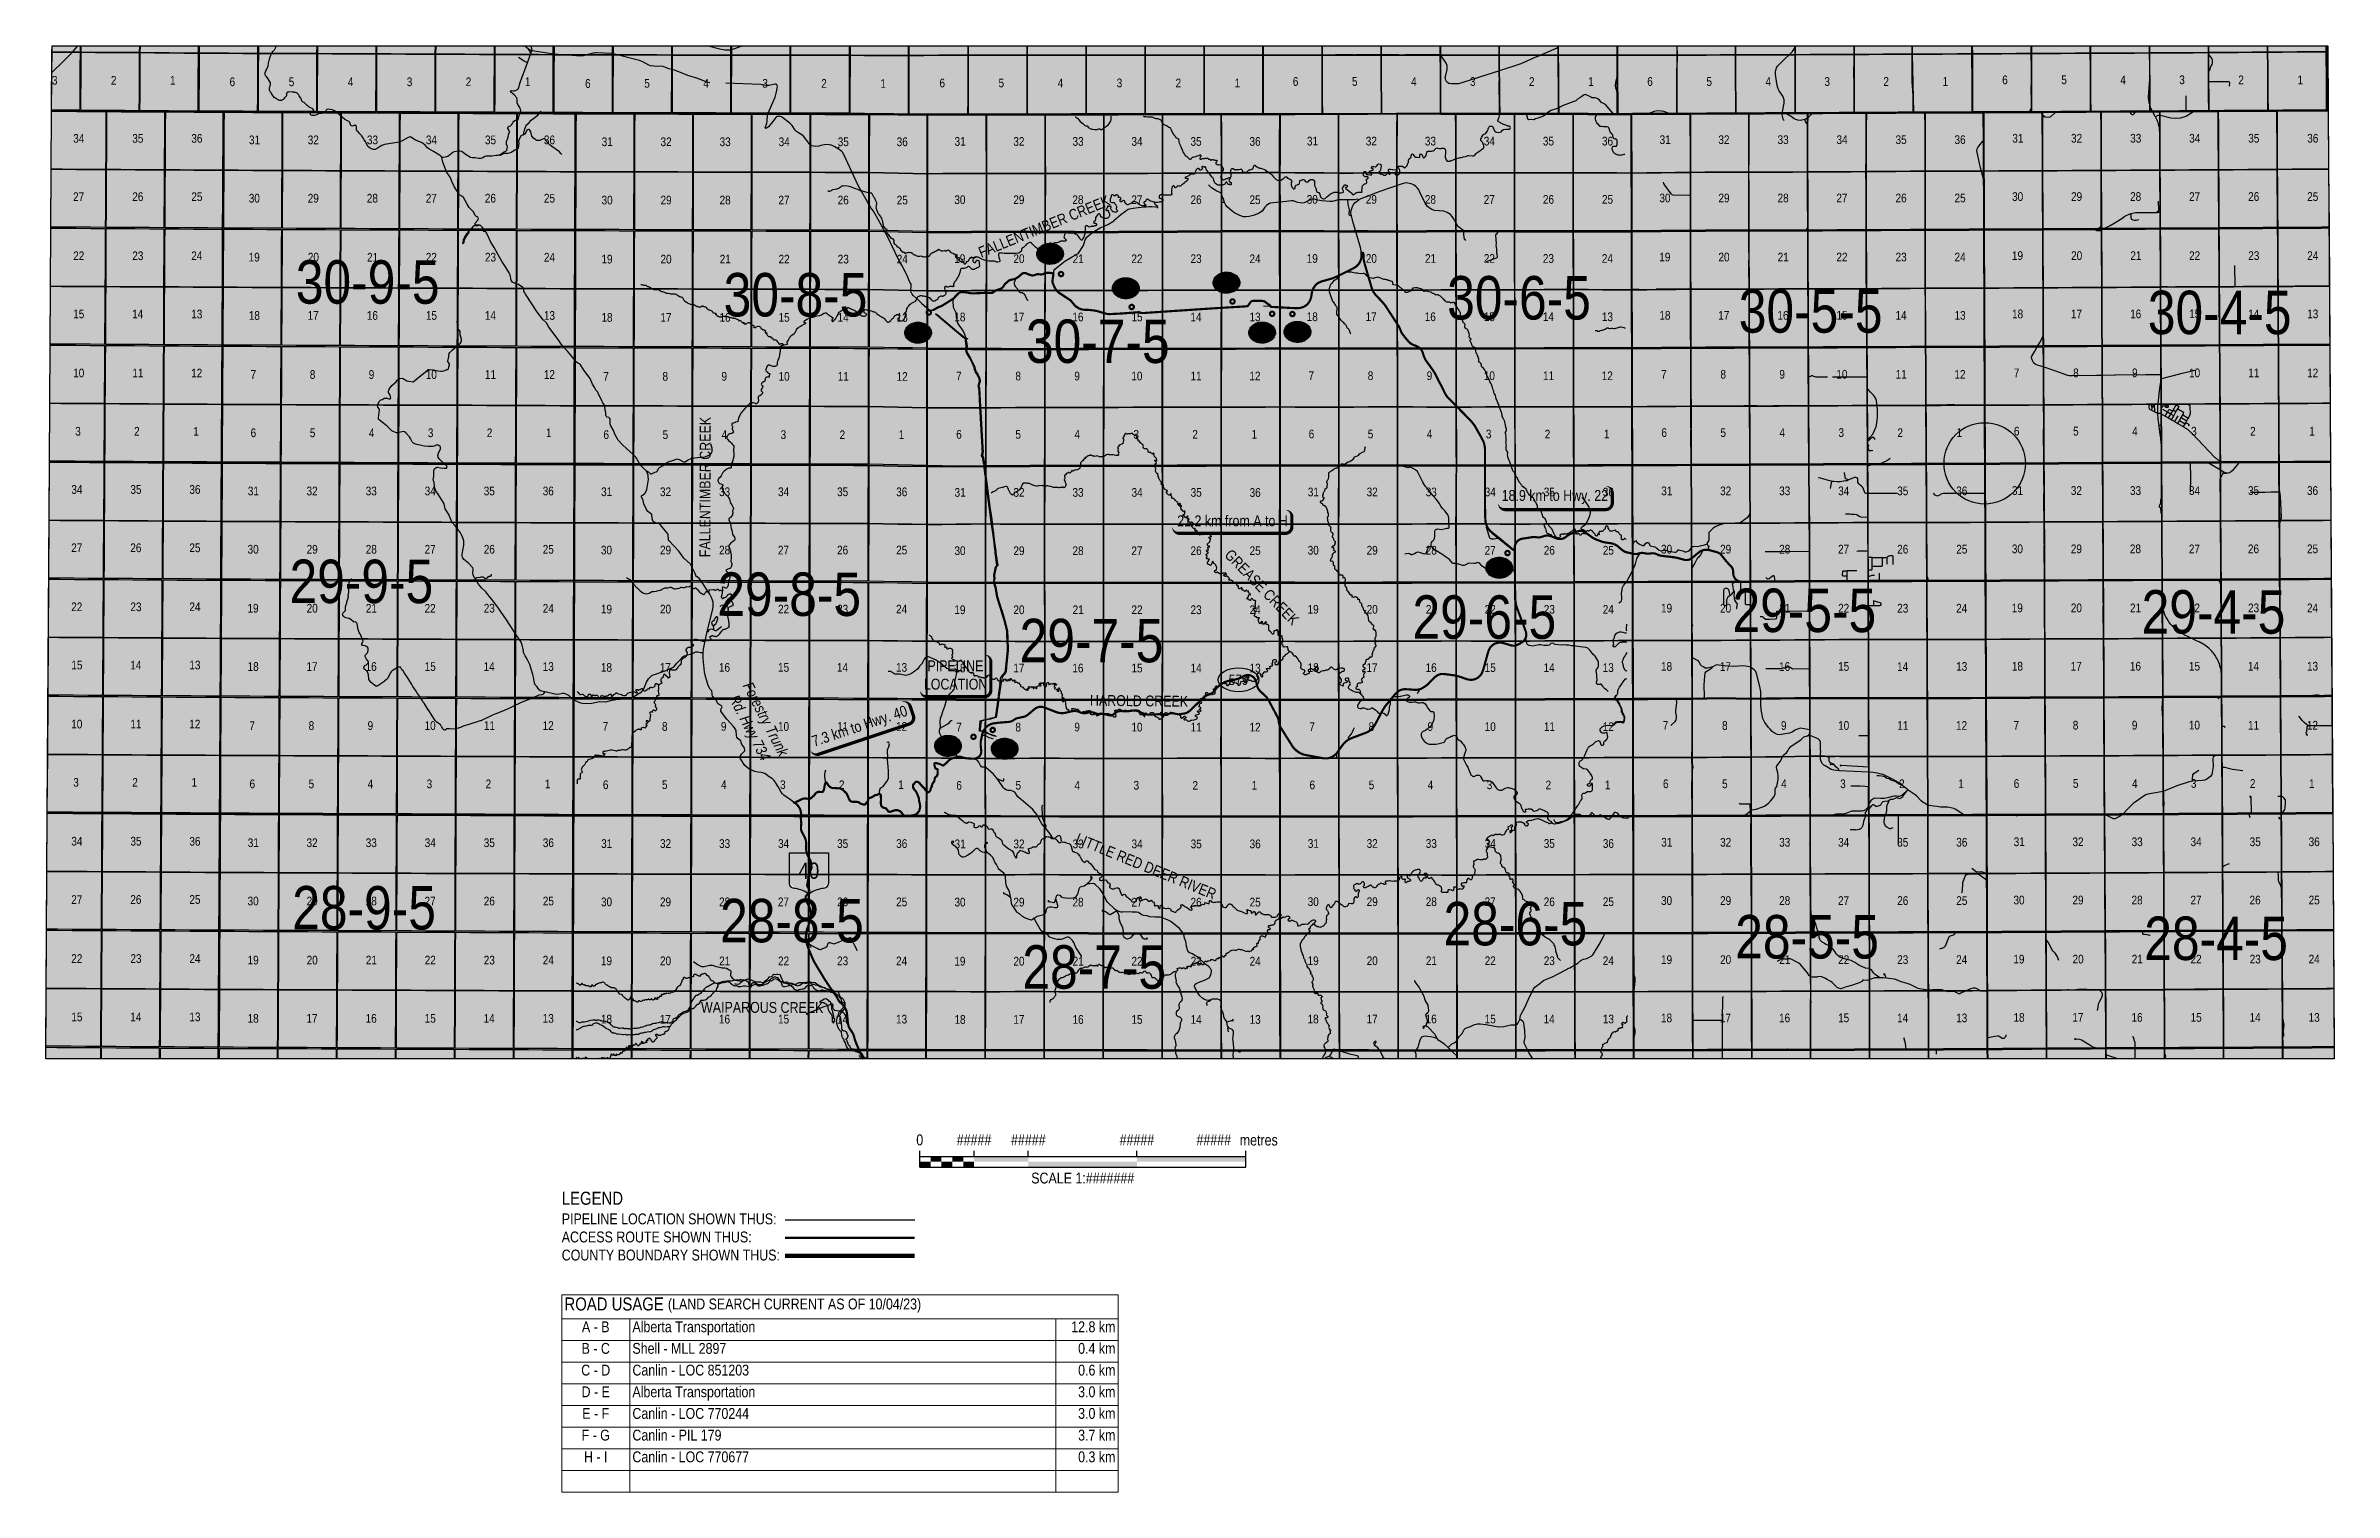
# Model space of a CAD drawing. Extents: x 639460 to 650829, y 5702863 to 5715975.
# Drawn here: x 644716 to 646824, y 5711591 to 5712923 of the extents above; entities that cross this region are included whole.
import ezdxf
from ezdxf.enums import TextEntityAlignment as Align

# ---------------------------------------------------------------- set-up
doc = ezdxf.new("R2010")
doc.units = 0
doc.header["$LTSCALE"] = 5
doc.linetypes.add('BORDER2', pattern=[22.225, 6.35, -3.175, 6.35, -3.175, 0, -3.175])
doc.linetypes.add('DASHED2', pattern=[9.525, 6.35, -3.175])
doc.layers.get('Defpoints').update_dxf_attribs({"color": 9})
doc.layers.add('AS-COUNTY', color=7, linetype='BORDER2', lineweight=60, true_color=0xcc33ff)
for name, color, linetype in [('AUX-LABELS', 1, 'Continuous'), ('CG-NOTES', 7, 'Continuous'), ('DETAIL-T', 7, 'Continuous'), ('L-MON', 1, 'Continuous'), ('L-TITLEDB-T', 4, 'Continuous'), ('P-PROPOSED', 10, 'Continuous'), ('Quarters', 8, 'Continuous'), ('R- CONC', 8, 'Continuous'), ('RoadSeg', 57, 'DASHED2'), ('ROUTE MAP BUBBLES', 7, 'Continuous'), ('ROUTE MAP DOTS', 7, 'Continuous'), ('ROUTE-MAP-HWY', 2, 'Continuous'), ('ROUTE-MAP-LABELS', 210, 'Continuous'), ('T-WATER', 160, 'Continuous'), ('T-WATER-T', 170, 'Continuous')]:
    doc.layers.add(name, color=color, linetype=linetype)
doc.layers.add('ROUTE-MAP-BACKGROUND-H', color=7, linetype='Continuous', true_color=0xf0ebff)
doc.styles.add('0', font='ARIALN.TTF')
doc.styles.add('120', font='ARIALN.TTF', dxfattribs={"height": 13})
doc.styles.add('80', font='ARIALN.TTF', dxfattribs={"height": 10})
doc.styles.add('80A', font='ARIALN.TTF', dxfattribs={"height": 10})
doc.styles.add('80L', font='ARIALN.TTF', dxfattribs={"height": 10})
doc.styles.add('80V', font='ARIALN.TTF', dxfattribs={"oblique": 20, "height": 2})
doc.styles.add('BOLD', font='ARIALNB.TTF')
doc.styles.add('TXT', font='ARIALN.TTF', dxfattribs={"height": 0.2})

msp = doc.modelspace()

# ---------------------------------------------------------------- texts
at = {"layer": 'CG-NOTES', "insert": (645191.5, 5711867.7), "char_height": 9.995, "width": 456.981, "attachment_point": 1, "style": '80'}
msp.add_mtext('{\\H1.2x;\\C14;LEGEND\\H0.83333x;\\C256;\\PPIPELINE LOCATION SHOWN THUS:\\PACCESS ROUTE SHOWN THUS:\\P}COUNTY BOUNDARY SHOWN THUS:', dxfattribs=at)
at = {"layer": 'L-TITLEDB-T', "insert": (645366.7, 5712338.8), "char_height": 10, "attachment_point": 1, "rotation": 297.1689, "style": '80L', "bg_fill": 1, "box_fill_scale": 1.15, "bg_fill_color": 256, "bg_fill_true_color": 15789055, "bg_fill_transparency": 0}
msp.add_mtext_dynamic_manual_height_columns('\\pi0.32626;{\\fArial Narrow|b0|i1|c0|p34;Forestry Trunk \\P\\pi5.1591;Rd. Hwy 734}', width=75.189, gutter_width=50, heights=[0], dxfattribs=at)
at = {"layer": 'RoadSeg', "style": '120'}
for s, p in [('3', (644722, 5712887.5)), ('2', (644776.3, 5712887.5)), ('1', (644830.8, 5712887.5)), ('6', (646518.1, 5712887.9)), ('5', (646572.5, 5712888)), ('4', (646626.9, 5712887.9)), ('3', (646681.2, 5712888)), ('2', (646735.5, 5712887.9)), ('1', (646790, 5712887.9)), ('6', (644885.6, 5712886.1)), ('5', (644940.1, 5712886.1)), ('4', (644994.5, 5712886.1)), ('3', (645048.8, 5712886.1)), ('2', (645103.1, 5712886.1)), ('1', (645157.6, 5712886.1)), ('6', (645213, 5712884.6)), ('5', (645267.5, 5712884.7)), ('4', (645321.9, 5712884.6)), ('3', (645376.2, 5712884.7)), ('2', (645430.5, 5712884.6)), ('1', (645485, 5712884.6)), ('6', (645539.4, 5712885)), ('5', (645593.8, 5712885.1)), ('4', (645648.2, 5712885)), ('3', (645702.6, 5712885.1)), ('2', (645756.8, 5712885)), ('1', (645811.3, 5712885)), ('6', (645864.8, 5712886.4)), ('5', (645919.3, 5712886.4)), ('4', (645973.7, 5712886.3)), ('3', (646028, 5712886.4)), ('2', (646082.3, 5712886.3)), ('1', (646136.8, 5712886.3)), ('6', (646191.2, 5712886.4)), ('5', (646245.7, 5712886.4)), ('4', (646300.1, 5712886.4)), ('3', (646354.4, 5712886.4)), ('2', (646408.7, 5712886.4)), ('1', (646463.2, 5712886.4)), ('34', (644741.6, 5712834)), ('35', (644796, 5712834)), ('36', (644850.4, 5712834)), ('31', (644903.5, 5712832.6)), ('32', (644957.6, 5712832.6)), ('33', (645012.1, 5712832.6)), ('34', (645066.4, 5712832.6)), ('35', (645120.8, 5712832.6)), ('36', (645175.1, 5712832.6)), ('31', (645228.3, 5712830.9)), ('32', (645282.5, 5712830.9)), ('33', (645336.9, 5712830.9)), ('34', (645391.3, 5712830.9)), ('35', (645445.7, 5712830.9)), ('36', (645500, 5712830.9)), ('31', (645553.3, 5712831.2)), ('32', (645607.4, 5712831.2)), ('33', (645661.9, 5712831.2)), ('34', (645716.2, 5712831.2)), ('35', (645770.6, 5712831.2)), ('36', (645824.9, 5712831.2)), ('31', (645877.8, 5712831.5)), ('32', (645932, 5712831.5)), ('33', (645986.4, 5712831.5)), ('34', (646040.7, 5712831.5)), ('35', (646095.1, 5712831.5)), ('36', (646149.5, 5712831.5)), ('31', (646202.6, 5712832.8)), ('32', (646256.7, 5712832.8)), ('33', (646311.2, 5712832.8)), ('34', (646365.5, 5712832.8)), ('35', (646419.9, 5712832.8)), ('36', (646474.2, 5712832.8)), ('31', (646527.4, 5712834.1)), ('32', (646581.5, 5712834.1)), ('33', (646636, 5712834.1)), ('34', (646690.3, 5712834.1)), ('35', (646744.7, 5712834.1)), ('36', (646799, 5712834.1)), ('27', (644741.5, 5712780.3)), ('26', (644796, 5712780.3)), ('25', (644850.4, 5712780.3)), ('30', (644903.3, 5712778.9)), ('29', (644957.6, 5712778.9)), ('28', (645012, 5712778.9)), ('27', (645066.3, 5712778.9)), ('26', (645120.7, 5712778.9)), ('25', (645175.1, 5712778.9)), ('30', (645228.2, 5712777.2)), ('29', (645282.5, 5712777.2)), ('28', (645336.9, 5712777.2)), ('27', (645391.1, 5712777.2)), ('26', (645445.6, 5712777.2)), ('25', (645500, 5712777.2)), ('30', (645553.1, 5712777.5)), ('29', (645607.4, 5712777.5)), ('28', (645661.8, 5712777.5)), ('27', (645716.1, 5712777.5)), ('26', (645770.6, 5712777.5)), ('25', (645824.9, 5712777.5)), ('30', (645877.6, 5712777.8)), ('29', (645932, 5712777.8)), ('28', (645986.4, 5712777.8)), ('27', (646040.6, 5712777.7)), ('26', (646095.1, 5712777.8)), ('25', (646149.5, 5712777.8)), ('30', (646202.4, 5712779.1)), ('29', (646256.8, 5712779.1)), ('28', (646311.2, 5712779.1)), ('27', (646365.4, 5712779.1)), ('26', (646419.9, 5712779.1)), ('25', (646474.2, 5712779.1)), ('30', (646527.2, 5712780.4)), ('29', (646581.5, 5712780.4)), ('28', (646635.9, 5712780.4)), ('27', (646690.2, 5712780.4)), ('26', (646744.6, 5712780.4)), ('25', (646799, 5712780.4)), ('22', (644741.6, 5712725.9)), ('23', (644796, 5712725.9)), ('24', (644850.3, 5712725.9)), ('19', (644903.2, 5712724.6)), ('20', (644957.7, 5712724.6)), ('21', (645012.2, 5712724.5)), ('22', (645066.3, 5712724.5)), ('23', (645120.8, 5712724.6)), ('24', (645175.1, 5712724.5)), ('19', (645228.1, 5712722.8)), ('20', (645282.5, 5712722.8)), ('21', (645337, 5712722.8)), ('22', (645391.2, 5712722.8)), ('23', (645445.7, 5712722.8)), ('24', (645500, 5712722.8)), ('19', (645553, 5712723.2)), ('20', (645607.5, 5712723.2)), ('21', (645662, 5712723.1)), ('22', (645716.1, 5712723.1)), ('23', (645770.6, 5712723.2)), ('24', (645824.9, 5712723.1)), ('19', (645877.6, 5712723.4)), ('20', (645932, 5712723.4)), ('21', (645986.5, 5712723.4)), ('22', (646040.7, 5712723.4)), ('23', (646095.1, 5712723.4)), ('24', (646149.4, 5712723.4)), ('19', (646202.3, 5712724.7)), ('20', (646256.8, 5712724.7)), ('21', (646311.3, 5712724.7)), ('22', (646365.4, 5712724.7)), ('23', (646419.9, 5712724.7)), ('24', (646474.2, 5712724.7)), ('19', (646527.1, 5712726)), ('20', (646581.6, 5712726)), ('21', (646636.1, 5712726)), ('22', (646690.2, 5712726)), ('23', (646744.7, 5712726)), ('24', (646799, 5712726)), ('15', (644741.6, 5712672.3)), ('14', (644795.9, 5712672.2)), ('13', (644850.3, 5712672.2)), ('18', (644903.3, 5712670.9)), ('17', (644957.5, 5712670.9)), ('16', (645012, 5712670.9)), ('15', (645066.4, 5712670.9)), ('14', (645120.7, 5712670.9)), ('13', (645175.1, 5712670.9)), ('18', (645228.1, 5712669.1)), ('17', (645282.4, 5712669.1)), ('16', (645336.8, 5712669.1)), ('15', (645391.2, 5712669.1)), ('14', (645445.6, 5712669.1)), ('13', (645500, 5712669.1)), ('18', (645553.1, 5712669.5)), ('17', (645607.3, 5712669.4)), ('16', (645661.8, 5712669.5)), ('15', (645716.2, 5712669.5)), ('14', (645770.5, 5712669.4)), ('13', (645824.9, 5712669.5)), ('18', (645877.6, 5712669.7)), ('17', (645931.8, 5712669.7)), ('16', (645986.3, 5712669.7)), ('15', (646040.7, 5712669.7)), ('14', (646095, 5712669.7)), ('13', (646149.4, 5712669.7)), ('18', (646202.4, 5712671)), ('17', (646256.6, 5712671)), ('16', (646311.1, 5712671)), ('15', (646365.5, 5712671.1)), ('14', (646419.8, 5712671)), ('13', (646474.2, 5712671)), ('18', (646527.2, 5712672.3)), ('17', (646581.4, 5712672.3)), ('16', (646635.9, 5712672.3)), ('15', (646690.3, 5712672.4)), ('14', (646744.6, 5712672.3)), ('13', (646799, 5712672.3)), ('10', (644741.6, 5712617.9)), ('11', (644796.1, 5712617.9)), ('12', (644850.2, 5712617.8)), ('7', (644904.9, 5712616.5)), ('8', (644959.5, 5712616.5)), ('9', (645013.8, 5712616.5)), ('10', (645066.3, 5712616.5)), ('11', (645120.8, 5712616.5)), ('12', (645175, 5712616.5)), ('7', (645229.8, 5712614.8)), ('8', (645284.3, 5712614.8)), ('9', (645338.6, 5712614.8)), ('10', (645391.2, 5712614.8)), ('11', (645445.7, 5712614.8)), ('12', (645499.9, 5712614.7)), ('7', (645554.7, 5712615.1)), ('8', (645609.3, 5712615.1)), ('9', (645663.6, 5712615.1)), ('10', (645716.1, 5712615.1)), ('11', (645770.6, 5712615.1)), ('12', (645824.8, 5712615.1)), ('7', (645879.2, 5712615.3)), ('8', (645933.8, 5712615.4)), ('9', (645988.1, 5712615.4)), ('10', (646040.7, 5712615.4)), ('11', (646095.2, 5712615.3)), ('12', (646149.3, 5712615.3)), ('7', (646204, 5712616.7)), ('8', (646258.6, 5712616.7)), ('9', (646312.9, 5712616.7)), ('10', (646365.4, 5712616.7)), ('11', (646420, 5712616.7)), ('12', (646474.1, 5712616.6)), ('7', (646528.8, 5712618)), ('8', (646583.4, 5712618)), ('9', (646637.7, 5712618)), ('10', (646690.2, 5712618)), ('11', (646744.7, 5712618)), ('12', (646798.9, 5712617.9)), ('3', (644743.5, 5712564.2)), ('2', (644797.7, 5712564.2)), ('1', (644852.2, 5712564.2)), ('6', (644905, 5712562.8)), ('5', (644959.5, 5712562.8)), ('4', (645013.9, 5712562.8)), ('3', (645068.2, 5712562.8)), ('2', (645122.5, 5712562.8)), ('1', (645177, 5712562.8)), ('6', (645229.9, 5712561.1)), ('5', (645284.4, 5712561.1)), ('4', (645338.7, 5712561.1)), ('3', (645393.1, 5712561.1)), ('2', (645447.4, 5712561)), ('1', (645501.9, 5712561.1)), ('6', (645554.8, 5712561.4)), ('5', (645609.3, 5712561.4)), ('4', (645663.7, 5712561.4)), ('3', (645718, 5712561.4)), ('2', (645772.3, 5712561.4)), ('1', (645826.8, 5712561.4)), ('6', (645879.4, 5712561.7)), ('5', (645933.8, 5712561.7)), ('4', (645988.2, 5712561.7)), ('3', (646042.6, 5712561.7)), ('2', (646096.8, 5712561.6)), ('1', (646151.3, 5712561.7)), ('6', (646204.2, 5712563)), ('5', (646258.6, 5712563)), ('4', (646313, 5712563)), ('3', (646367.3, 5712563)), ('2', (646421.6, 5712562.9)), ('1', (646476.1, 5712563)), ('6', (646528.9, 5712564.3)), ('5', (646583.4, 5712564.3)), ('4', (646637.8, 5712564.3)), ('3', (646692.1, 5712564.3)), ('2', (646746.4, 5712564.2)), ('1', (646800.9, 5712564.3)), ('34', (644739.9, 5712510.6)), ('35', (644794.3, 5712510.6)), ('36', (644848.6, 5712510.6)), ('31', (644902.4, 5712509.2)), ('32', (644956.5, 5712509.2)), ('33', (645011, 5712509.2)), ('34', (645065.3, 5712509.2)), ('35', (645119.7, 5712509.2)), ('36', (645174, 5712509.2)), ('31', (645227.8, 5712508.5)), ('32', (645282, 5712508.5)), ('33', (645336.4, 5712508.5)), ('34', (645390.7, 5712508.5)), ('35', (645445.1, 5712508.5)), ('36', (645499.5, 5712508.4)), ('31', (645553.3, 5712507.9)), ('32', (645607.5, 5712507.9)), ('33', (645661.9, 5712507.9)), ('34', (645716.3, 5712507.9)), ('35', (645770.7, 5712507.9)), ('36', (645825, 5712507.8)), ('31', (645878.6, 5712508.3)), ('32', (645932.8, 5712508.3)), ('33', (645987.2, 5712508.3)), ('34', (646041.5, 5712508.3)), ('35', (646095.9, 5712508.3)), ('36', (646150.3, 5712508.2)), ('31', (646204.1, 5712509.3)), ('32', (646258.3, 5712509.3)), ('33', (646312.7, 5712509.3)), ('34', (646367, 5712509.3)), ('35', (646421.4, 5712509.3)), ('36', (646475.8, 5712509.3)), ('31', (646527.1, 5712509.6)), ('32', (646581.3, 5712509.6)), ('33', (646635.8, 5712509.6)), ('34', (646690.1, 5712509.6)), ('35', (646744.5, 5712509.6)), ('36', (646798.8, 5712509.6)), ('27', (644739.8, 5712456.9)), ('26', (644794.2, 5712456.9)), ('25', (644848.6, 5712456.9)), ('30', (644902.2, 5712455.5)), ('29', (644956.6, 5712455.5)), ('28', (645011, 5712455.5)), ('27', (645065.2, 5712455.5)), ('26', (645119.7, 5712455.5)), ('25', (645174, 5712455.5)), ('30', (645227.6, 5712454.8)), ('29', (645282, 5712454.8)), ('28', (645336.4, 5712454.8)), ('27', (645390.6, 5712454.7)), ('26', (645445.1, 5712454.8)), ('25', (645499.5, 5712454.8)), ('30', (645553.2, 5712454.2)), ('29', (645607.5, 5712454.2)), ('28', (645661.9, 5712454.2)), ('27', (645716.1, 5712454.1)), ('26', (645770.6, 5712454.2)), ('25', (645825, 5712454.2)), ('30', (645878.5, 5712454.6)), ('29', (645932.8, 5712454.6)), ('28', (645987.2, 5712454.6)), ('27', (646041.4, 5712454.5)), ('26', (646095.9, 5712454.6)), ('25', (646150.3, 5712454.6)), ('30', (646203.9, 5712455.6)), ('29', (646258.3, 5712455.6)), ('28', (646312.7, 5712455.6)), ('27', (646366.9, 5712455.6)), ('26', (646421.4, 5712455.6)), ('25', (646475.8, 5712455.6)), ('30', (646527, 5712455.9)), ('29', (646581.3, 5712455.9)), ('28', (646635.7, 5712455.9)), ('27', (646690, 5712455.8)), ('26', (646744.4, 5712455.9)), ('25', (646798.8, 5712455.9)), ('22', (644739.8, 5712402.5)), ('23', (644794.3, 5712402.5)), ('24', (644848.6, 5712402.5)), ('19', (644902.1, 5712401.2)), ('20', (644956.6, 5712401.2)), ('21', (645011.1, 5712401.1)), ('22', (645065.2, 5712401.1)), ('23', (645119.7, 5712401.2)), ('24', (645174, 5712401.1)), ('19', (645227.6, 5712400.4)), ('20', (645282, 5712400.4)), ('21', (645336.5, 5712400.4)), ('22', (645390.7, 5712400.4)), ('23', (645445.1, 5712400.4)), ('24', (645499.4, 5712400.4)), ('19', (645553.1, 5712399.8)), ('20', (645607.5, 5712399.8)), ('21', (645662, 5712399.8)), ('22', (645716.2, 5712399.8)), ('23', (645770.6, 5712399.8)), ('24', (645825, 5712399.8)), ('19', (645878.4, 5712400.2)), ('20', (645932.8, 5712400.2)), ('21', (645987.3, 5712400.2)), ('22', (646041.5, 5712400.2)), ('23', (646095.9, 5712400.2)), ('24', (646150.2, 5712400.2)), ('19', (646203.9, 5712401.3)), ('20', (646258.3, 5712401.2)), ('21', (646312.8, 5712401.2)), ('22', (646367, 5712401.2)), ('23', (646421.4, 5712401.2)), ('24', (646475.7, 5712401.2)), ('19', (646526.9, 5712401.5)), ('20', (646581.3, 5712401.5)), ('21', (646635.8, 5712401.5)), ('22', (646690, 5712401.5)), ('23', (646744.5, 5712401.5)), ('24', (646798.8, 5712401.5)), ('15', (644739.9, 5712348.9)), ('14', (644794.2, 5712348.8)), ('13', (644848.6, 5712348.9)), ('18', (644902.2, 5712347.5)), ('17', (644956.4, 5712347.5)), ('16', (645010.9, 5712347.5)), ('15', (645065.3, 5712347.5)), ('14', (645119.6, 5712347.5)), ('13', (645174, 5712347.5)), ('18', (645227.6, 5712346.7)), ('17', (645281.8, 5712346.7)), ('16', (645336.3, 5712346.7)), ('15', (645390.7, 5712346.7)), ('14', (645445, 5712346.7)), ('13', (645499.4, 5712346.7)), ('18', (645553.1, 5712346.1)), ('17', (645607.4, 5712346.1)), ('16', (645661.8, 5712346.1)), ('15', (645716.2, 5712346.1)), ('14', (645770.6, 5712346.1)), ('13', (645825, 5712346.1)), ('18', (645878.4, 5712346.5)), ('17', (645932.6, 5712346.5)), ('16', (645987.1, 5712346.5)), ('15', (646041.5, 5712346.5)), ('14', (646095.8, 5712346.5)), ('13', (646150.2, 5712346.5)), ('18', (646203.9, 5712347.6)), ('17', (646258.1, 5712347.5)), ('16', (646312.6, 5712347.5)), ('15', (646367, 5712347.6)), ('14', (646421.3, 5712347.5)), ('13', (646475.7, 5712347.6)), ('18', (646527, 5712347.8)), ('17', (646581.2, 5712347.8)), ('16', (646635.7, 5712347.8)), ('15', (646690.1, 5712347.8)), ('14', (646744.4, 5712347.8)), ('13', (646798.8, 5712347.8)), ('10', (644739.8, 5712294.5)), ('11', (644794.3, 5712294.5)), ('12', (644848.5, 5712294.5)), ('7', (644903.8, 5712293.1)), ('8', (644958.4, 5712293.1)), ('9', (645012.7, 5712293.1)), ('10', (645065.2, 5712293.1)), ('11', (645119.8, 5712293.1)), ('12', (645173.9, 5712293.1)), ('7', (645229.2, 5712292.3)), ('8', (645283.8, 5712292.3)), ('9', (645338.1, 5712292.4)), ('10', (645390.7, 5712292.3)), ('11', (645445.2, 5712292.3)), ('12', (645499.4, 5712292.3)), ('7', (645554.8, 5712291.7)), ('8', (645609.3, 5712291.7)), ('9', (645663.6, 5712291.8)), ('10', (645716.2, 5712291.7)), ('11', (645770.7, 5712291.7)), ('12', (645824.9, 5712291.7)), ('7', (645880, 5712292.1)), ('8', (645934.6, 5712292.1)), ('9', (645988.9, 5712292.2)), ('10', (646041.5, 5712292.1)), ('11', (646096, 5712292.1)), ('12', (646150.2, 5712292.1)), ('7', (646205.5, 5712293.2)), ('8', (646260.1, 5712293.2)), ('9', (646314.4, 5712293.2)), ('10', (646367, 5712293.2)), ('11', (646421.5, 5712293.2)), ('12', (646475.6, 5712293.2)), ('7', (646528.6, 5712293.4)), ('8', (646583.1, 5712293.5)), ('9', (646637.5, 5712293.5)), ('10', (646690, 5712293.5)), ('11', (646744.5, 5712293.4)), ('12', (646798.7, 5712293.4)), ('3', (644741.7, 5712240.8)), ('2', (644796, 5712240.8)), ('1', (644850.5, 5712240.8)), ('6', (644904, 5712239.4)), ('5', (644958.4, 5712239.4)), ('4', (645012.8, 5712239.4)), ('3', (645067.1, 5712239.4)), ('2', (645121.4, 5712239.4)), ('1', (645175.9, 5712239.4)), ('6', (645229.4, 5712238.6)), ('5', (645283.8, 5712238.7)), ('4', (645338.2, 5712238.6)), ('3', (645392.6, 5712238.7)), ('2', (645446.8, 5712238.6)), ('1', (645501.3, 5712238.6)), ('6', (645554.9, 5712238)), ('5', (645609.4, 5712238.1)), ('4', (645663.7, 5712238)), ('3', (645718.1, 5712238.1)), ('2', (645772.4, 5712238)), ('1', (645826.9, 5712238)), ('6', (645880.2, 5712238.4)), ('5', (645934.7, 5712238.5)), ('4', (645989, 5712238.4)), ('3', (646043.4, 5712238.5)), ('2', (646097.6, 5712238.4)), ('1', (646152.1, 5712238.4)), ('6', (646205.7, 5712239.5)), ('5', (646260.1, 5712239.5)), ('4', (646314.5, 5712239.5)), ('3', (646368.9, 5712239.5)), ('2', (646423.1, 5712239.5)), ('1', (646477.6, 5712239.5)), ('6', (646528.7, 5712239.7)), ('5', (646583.2, 5712239.8)), ('4', (646637.6, 5712239.7)), ('3', (646691.9, 5712239.8)), ('2', (646746.2, 5712239.7)), ('1', (646800.7, 5712239.7)), ('34', (644739.9, 5712186.6)), ('35', (644794.3, 5712186.6)), ('36', (644848.6, 5712186.5)), ('31', (644902.4, 5712185.2)), ('32', (644956.5, 5712185.2)), ('33', (645011, 5712185.2)), ('34', (645065.3, 5712185.2)), ('35', (645119.7, 5712185.2)), ('36', (645174.1, 5712185.2)), ('31', (645227.8, 5712184.4)), ('32', (645282, 5712184.4)), ('33', (645336.4, 5712184.4)), ('34', (645390.7, 5712184.4)), ('35', (645445.1, 5712184.4)), ('36', (645499.5, 5712184.4)), ('31', (645553.3, 5712184.1)), ('32', (645607.5, 5712184.1)), ('33', (645662, 5712184.1)), ('34', (645716.3, 5712184.1)), ('35', (645770.7, 5712184.1)), ('36', (645825, 5712184.1)), ('31', (645878.6, 5712184.5)), ('32', (645932.8, 5712184.5)), ('33', (645987.2, 5712184.5)), ('34', (646041.5, 5712184.5)), ('35', (646095.9, 5712184.5)), ('36', (646150.3, 5712184.5)), ('31', (646204.1, 5712185.6)), ('32', (646258.3, 5712185.6)), ('33', (646312.7, 5712185.6)), ('34', (646367, 5712185.6)), ('35', (646421.4, 5712185.6)), ('36', (646475.8, 5712185.6)), ('31', (646528.7, 5712186.1)), ('32', (646582.8, 5712186.1)), ('33', (646637.3, 5712186.1)), ('34', (646691.6, 5712186.1)), ('35', (646746, 5712186.1)), ('36', (646800.3, 5712186.1)), ('27', (644739.8, 5712132.8)), ('26', (644794.2, 5712132.9)), ('25', (644848.6, 5712132.9)), ('30', (644902.2, 5712131.5)), ('29', (644956.6, 5712131.5)), ('28', (645011, 5712131.5)), ('27', (645065.2, 5712131.4)), ('26', (645119.7, 5712131.5)), ('25', (645174.1, 5712131.5)), ('30', (645227.7, 5712130.7)), ('29', (645282, 5712130.7)), ('28', (645336.4, 5712130.7)), ('27', (645390.6, 5712130.7)), ('26', (645445.1, 5712130.7)), ('25', (645499.5, 5712130.7)), ('30', (645553.2, 5712130.5)), ('29', (645607.5, 5712130.5)), ('28', (645661.9, 5712130.5)), ('27', (645716.2, 5712130.4)), ('26', (645770.6, 5712130.4)), ('25', (645825, 5712130.5)), ('30', (645878.5, 5712130.9)), ('29', (645932.8, 5712130.9)), ('28', (645987.2, 5712130.9)), ('27', (646041.4, 5712130.8)), ('26', (646095.9, 5712130.8)), ('25', (646150.3, 5712130.9)), ('30', (646203.9, 5712131.9)), ('29', (646258.3, 5712131.9)), ('28', (646312.7, 5712131.9)), ('27', (646366.9, 5712131.9)), ('26', (646421.4, 5712131.9)), ('25', (646475.8, 5712131.9)), ('30', (646528.5, 5712132.4)), ('29', (646582.8, 5712132.4)), ('28', (646637.2, 5712132.4)), ('27', (646691.5, 5712132.4)), ('26', (646745.9, 5712132.4)), ('25', (646800.3, 5712132.4)), ('22', (644739.8, 5712078.5)), ('23', (644794.3, 5712078.5)), ('24', (644848.6, 5712078.5)), ('19', (644902.2, 5712077.1)), ('20', (644956.6, 5712077.1)), ('21', (645011.1, 5712077.1)), ('22', (645065.3, 5712077.1)), ('23', (645119.7, 5712077.1)), ('24', (645174, 5712077.1)), ('19', (645227.6, 5712076.4)), ('20', (645282, 5712076.4)), ('21', (645336.5, 5712076.3)), ('22', (645390.7, 5712076.3)), ('23', (645445.1, 5712076.4)), ('24', (645499.4, 5712076.3)), ('19', (645553.1, 5712076.1)), ('20', (645607.5, 5712076.1)), ('21', (645662, 5712076.1)), ('22', (645716.2, 5712076.1)), ('23', (645770.7, 5712076.1)), ('24', (645825, 5712076.1)), ('19', (645878.4, 5712076.5)), ('20', (645932.8, 5712076.5)), ('21', (645987.3, 5712076.5)), ('22', (646041.5, 5712076.5)), ('23', (646095.9, 5712076.5)), ('24', (646150.2, 5712076.5)), ('19', (646203.9, 5712077.5)), ('20', (646258.3, 5712077.5)), ('21', (646312.8, 5712077.5)), ('22', (646367, 5712077.5)), ('23', (646421.4, 5712077.5)), ('24', (646475.7, 5712077.5)), ('19', (646528.4, 5712078)), ('20', (646582.9, 5712078)), ('21', (646637.4, 5712078)), ('22', (646691.5, 5712078)), ('23', (646746, 5712078)), ('24', (646800.3, 5712078)), ('15', (644739.9, 5712024.8)), ('14', (644794.2, 5712024.8)), ('13', (644848.6, 5712024.8)), ('18', (644902.2, 5712023.4)), ('17', (644956.4, 5712023.4)), ('16', (645010.9, 5712023.4)), ('15', (645065.3, 5712023.4)), ('14', (645119.6, 5712023.4)), ('13', (645174, 5712023.4)), ('18', (646203.9, 5712023.8)), ('17', (646258.1, 5712023.8)), ('16', (646312.6, 5712023.8)), ('15', (646367, 5712023.9)), ('14', (646421.3, 5712023.8)), ('13', (646475.7, 5712023.8)), ('18', (646528.5, 5712024.3)), ('17', (646582.7, 5712024.3)), ('16', (646637.2, 5712024.3)), ('15', (646691.6, 5712024.3)), ('14', (646745.9, 5712024.3)), ('13', (646800.3, 5712024.3)), ('18', (645227.6, 5712022.7)), ('17', (645281.8, 5712022.6)), ('16', (645336.3, 5712022.7)), ('15', (645390.7, 5712022.7)), ('14', (645445, 5712022.6)), ('13', (645499.4, 5712022.7)), ('18', (645553.2, 5712022.4)), ('17', (645607.4, 5712022.4)), ('16', (645661.9, 5712022.4)), ('15', (645716.2, 5712022.4)), ('14', (645770.6, 5712022.4)), ('13', (645825, 5712022.4)), ('18', (645878.4, 5712022.8)), ('17', (645932.7, 5712022.8)), ('16', (645987.1, 5712022.8)), ('15', (646041.5, 5712022.8)), ('14', (646095.8, 5712022.8)), ('13', (646150.3, 5712022.8))]:
    msp.add_text(s, height=8, dxfattribs=at).set_placement(p)
for s, p in [('30-9-5', (644946.6, 5712685.8)), ('30-8-5', (645340.6, 5712674)), ('30-6-5', (646006.9, 5712671.2)), ('30-5-5', (646275.5, 5712659.1)), ('30-4-5', (646652.2, 5712657.7)), ('30-7-5', (645619, 5712631.2)), ('29-9-5', (644940.8, 5712410)), ('29-8-5', (645334.8, 5712398.2)), ('29-6-5', (645975, 5712377.1)), ('29-5-5', (646269.7, 5712383.3)), ('29-4-5', (646646.5, 5712381.9)), ('29-7-5', (645613.2, 5712355.5)), ('28-9-5', (644943.3, 5712109.3)), ('28-8-5', (645337.3, 5712097.5)), ('28-6-5', (646003.6, 5712094.7)), ('28-5-5', (646272.2, 5712082.6)), ('28-4-5', (646648.9, 5712081.2)), ('28-7-5', (645615.7, 5712054.8))]:
    msp.add_text(s, height=39.98, rotation=359.9576, dxfattribs=at).set_placement(p)
at = {"layer": 'T-WATER-T', "style": 'TXT'}
for s, rotation, p in [('FALLENTIMBER CREEK', 22.2415, (645637.7, 5712752.3)), ('FALLENTIMBER CREEK', 89.8457, (645328.5, 5712516.8)), ('GREASE CREEK', 314.2097, (645832.7, 5712421.1)), ('HAROLD CREEK', 359.3566, (645723.1, 5712314.9)), ('LITTLE RED DEER RIVER', 337.6985, (645727.7, 5712162.8)), ('WAIPAROUS CREEK', 359.8642, (645376.1, 5712032.5))]:
    msp.add_text(s, height=10.005, rotation=rotation, dxfattribs=at).set_placement(p, align=Align.CENTER)

# ---------------------------------------------------------------- blocks, each defined once
blk = doc.blocks.new('hwy_sec')
h = blk.add_hatch(color=255)
edge = h.paths.add_edge_path()
edge.add_ellipse((-0.7, -0.8), major_axis=(18.8, 0), ratio=0.584608, start_angle=0, end_angle=360)
at = {"color": 3}
blk.add_ellipse((-0.7, -0.8), major_axis=(18.8, 0), ratio=0.584608, dxfattribs=at)
at = {"color": 240, "style": '80A'}
blk.add_attdef('SEC', text='', height=9.5, dxfattribs=at).set_placement((-0.7, -0.8), align=Align.MIDDLE_CENTER)
blk = doc.blocks.new('blk_hwy')
h = blk.add_hatch(color=255)
edge = h.paths.add_edge_path()
edge.add_line((-2.39, -1.5), (-2.39, 2.2))
edge.add_line((-2.39, 2.2), (2.39, 2.2))
edge.add_line((2.39, 2.2), (2.39, -1.5))
edge.add_arc((1.67, -1.47), 0.729, 267.0356, 357.7597, ccw=False)
edge.add_arc((1.99, -5.34), 3.16, 96.6623, 129.1626)
edge.add_arc((-1.99, -5.34), 3.16, 50.8374, 83.3377)
edge.add_arc((-1.67, -1.47), 0.729, 182.2403, 272.9644, ccw=False)
at = {"color": 0}
blk.add_lwpolyline([(-2.39, -1.5), (-2.39, 2.2), (2.39, 2.2), (2.39, -1.5, -0.41792), (1.63, -2.2, 0.142768), (0, -2.89, 0.142768), (-1.63, -2.2, -0.41792), (-2.39, -1.5)], format="xyb", dxfattribs=at)
at = {"color": 0, "style": '80V', "flags": 8}
blk.add_attdef('HWY', text='', height=2, dxfattribs=at).set_placement((0, 0), align=Align.MIDDLE_CENTER)
blk = doc.blocks.new('*U420')
h = blk.add_hatch(color=255)
edge = h.paths.add_edge_path()
edge.add_line((-26.5, -20), (26.5, -20))
edge.add_arc((26.5, -14), 6, 270, 360)
edge.add_line((32.5, -14), (32.5, 12.5))
edge.add_arc((26.5, 12.5), 6, 0, 90)
edge.add_line((26.5, 18.5), (-26.5, 18.5))
edge.add_arc((-26.5, 12.5), 6, 90, 180)
edge.add_line((-32.5, 12.5), (-32.5, -14))
edge.add_arc((-26.5, -14), 6, 180, 270)
at = {"color": 14, "flags": 128}
blk.add_lwpolyline([(-26.5, -20, 3, 3, 0), (26.5, -20, 3, 3, 0.414214), (32.5, -14, 3, 3, 0), (32.5, 12.5, 3, 0, 0.414214), (26.5, 18.5, 0, 0, 0), (-26.5, 18.5, 0, 0, 0.414214), (-32.5, 12.5, 0, 0, 0), (-32.5, -14, 0, 3, 0.414214)], format="xyseb", close=True, dxfattribs=at)
blk.add_lwpolyline([(23.1, -39.8, 0, 7.5, 0), (0, 0, 0, 0, 0)], format="xyseb", dxfattribs=at)
at = {"color": 14, "style": '80'}
blk.add_attdef('ENTER_TEXT_001', (-36, -5), '', height=10, dxfattribs=at)
blk = doc.blocks.new('*U424')
h = blk.add_hatch(color=255)
edge = h.paths.add_edge_path()
edge.add_line((-44, -11.5), (44, -11.5))
edge.add_arc((44, -5.5), 6, 270, 360)
edge.add_line((50, -5.5), (50, 4))
edge.add_arc((44, 4), 6, 0, 90)
edge.add_line((44, 10), (-44, 10))
edge.add_arc((-44, 4), 6, 90, 180)
edge.add_line((-50, 4), (-50, -5.5))
edge.add_arc((-44, -5.5), 6, 180, 270)
at = {"color": 210, "flags": 128}
for points in [[(-78, -41.5, 0, 7.5, 0), (0, 0, 0, 0, 0)], [(98.3, -34.4, 0, 7.5, 0), (0, 0, 0, 0, 0)]]:
    blk.add_lwpolyline(points, format="xyseb", dxfattribs=at)
blk.add_lwpolyline([(-44, -11.5, 3, 3, 0), (44, -11.5, 3, 3, 0.414214), (50, -5.5, 3, 3, 0), (50, 4, 3, 0, 0.414214), (44, 10, 0, 0, 0), (-44, 10, 0, 0, 0.414214), (-50, 4, 0, 0, 0), (-50, -5.5, 0, 3, 0.414214)], format="xyseb", close=True, dxfattribs=at)
at = {"color": 210, "style": '80'}
blk.add_attdef('ENTER_TEXT_001', (-36, -5), '', height=10, dxfattribs=at)
blk = doc.blocks.new('*U433')
at = {"color": 0}
for p, q in [((-150, 0), (-150, 15)), ((-150, 10), (150.2, 10)), ((-150, 0), (150.2, 0)), ((-100, 10), (-100, 15)), ((-50, 10), (-50, 15)), ((50, 10), (50, 15)), ((150.2, 0), (150.2, 15))]:
    blk.add_line(p, q, dxfattribs=at)
for points in [[(-150, 5), (-140, 5), (-150, 0), (-140, 0)], [(-140, 10), (-130, 10), (-140, 5), (-130, 5)], [(-130, 5), (-120, 5), (-130, 0), (-120, 0)], [(-120, 10), (-110, 10), (-120, 5), (-110, 5)], [(-110, 5), (-100, 5), (-110, 0), (-100, 0)], [(-100, 10), (-50, 10), (-100, 5), (-50, 5)], [(-50, 5), (50, 5), (-50, 0), (50, 0)], [(50, 10), (150.2, 10), (50, 5), (150.2, 5)]]:
    blk.add_solid(points, dxfattribs=at)
at = {"color": 0, "style": '80'}
blk.add_text('metres', height=10, dxfattribs=at).set_placement((162.2, 20), align=Align.CENTER)
at = {"color": 0, "char_height": 10, "style": '80'}
for s, insert, attachment_point in [('0', (-150, 30.2), 2), ('#####', (-100, 30.2), 2), ('#####', (-50, 30.2), 2), ('#####', (50, 30.2), 2), ('#####', (136.7, 30.2), 3), ('SCALE 1:#######', (0.1, -5), 2)]:
    blk.add_mtext(s, dxfattribs=dict(at, insert=insert, attachment_point=attachment_point))
blk = doc.blocks.new('AA')
at = {"const_width": 4}
blk.add_lwpolyline([(-1, 0, 1), (1, 0, 1)], format="xyb", close=True, dxfattribs=at)
blk.add_circle((0, 0), 2)
blk = doc.blocks.new('Route_Letters')
h = blk.add_hatch(color=255)
h.dxf.hatch_style = 1
edge = h.paths.add_edge_path()
edge.add_ellipse((-0.1, 0.5), major_axis=(-12, 0), ratio=0.789318, start_angle=0, end_angle=360)
at = {"color": 5}
blk.add_open_spline([(-12.3, 0.5), (-12.3, -0.3), (-12.2, -1), (-11.7, -2.8), (-11.1, -3.9), (-9.6, -5.8), (-8.5, -6.7), (-6.2, -8), (-4.9, -8.5), (-2.1, -9.2), (-0.7, -9.3), (2.2, -9.1), (3.6, -8.8), (6.3, -7.9), (7.5, -7.2), (9.5, -5.6), (10.4, -4.6), (11.6, -2.5), (12, -1.4), (12.2, 0.9), (12, 2.1), (11.2, 4.3), (10.5, 5.4), (8.8, 7.2), (7.7, 8), (5.3, 9.2), (3.9, 9.7), (1.1, 10.2), (-0.4, 10.2), (-3.2, 9.9), (-4.6, 9.6), (-7.2, 8.5), (-8.3, 7.7), (-10.2, 6), (-11, 5), (-12, 2.9), (-12.3, 1.7), (-12.3, 0.5), (-12.3, 0.5), (-12.3, 0.5)], degree=3, knots=[0, 0, 0, 0, 0.219529, 0.219529, 0.575727, 0.575727, 0.931924, 0.931924, 1.288121, 1.288121, 1.644318, 1.644318, 2.000515, 2.000515, 2.356712, 2.356712, 2.712909, 2.712909, 3.069107, 3.069107, 3.425304, 3.425304, 3.781501, 3.781501, 4.137698, 4.137698, 4.493895, 4.493895, 4.850092, 4.850092, 5.20629, 5.20629, 5.562487, 5.562487, 5.918684, 5.918684, 6.274881, 6.274881, 6.283185, 6.283185, 6.283185, 6.283185], dxfattribs=at)
at = {"color": 14, "style": 'BOLD'}
blk.add_attdef('A', text='', height=9.5, dxfattribs=at).set_placement((0.2, 1), align=Align.MIDDLE)
blk = doc.blocks.new('*U440')
h = blk.add_hatch(color=255)
edge = h.paths.add_edge_path()
edge.add_line((-49, -11.5), (49, -11.5))
edge.add_arc((49, -5.5), 6, 270, 360)
edge.add_line((55, -5.5), (55, 4))
edge.add_arc((49, 4), 6, 0, 90)
edge.add_line((49, 10), (-49, 10))
edge.add_arc((-49, 4), 6, 90, 180)
edge.add_line((-55, 4), (-55, -5.5))
edge.add_arc((-49, -5.5), 6, 180, 270)
at = {"color": 210, "flags": 128}
for points in [[(-215.2, -182.7, 0, 7.5, 0), (0, 0, 0, 0, 0)], [(240.6, -23.4, 0, 7.5, 0), (0, 0, 0, 0, 0)]]:
    blk.add_lwpolyline(points, format="xyseb", dxfattribs=at)
blk.add_lwpolyline([(-49, -11.5, 3, 3, 0), (49, -11.5, 3, 3, 0.414214), (55, -5.5, 3, 3, 0), (55, 4, 3, 0, 0.414214), (49, 10, 0, 0, 0), (-49, 10, 0, 0, 0.414214), (-55, 4, 0, 0, 0), (-55, -5.5, 0, 3, 0.414214)], format="xyseb", close=True, dxfattribs=at)
at = {"color": 210, "style": '80'}
blk.add_attdef('ENTER_TEXT_001', (-36, -5), '', height=10, dxfattribs=at)
blk = doc.blocks.new('*U441')
h = blk.add_hatch(color=255)
edge = h.paths.add_edge_path()
edge.add_line((-46.5, -11.5), (46.5, -11.5))
edge.add_arc((46.5, -5.5), 6, 270, 360)
edge.add_line((52.5, -5.5), (52.5, 4))
edge.add_arc((46.5, 4), 6, 0, 90)
edge.add_line((46.5, 10), (-46.5, 10))
edge.add_arc((-46.5, 4), 6, 90, 180)
edge.add_line((-52.5, 4), (-52.5, -5.5))
edge.add_arc((-46.5, -5.5), 6, 180, 270)
at = {"color": 210, "flags": 128}
blk.add_lwpolyline([(-46.5, -11.5, 3, 3, 0), (46.5, -11.5, 3, 3, 0.414214), (52.5, -5.5, 3, 3, 0), (52.5, 4, 3, 0, 0.414214), (46.5, 10, 0, 0, 0), (-46.5, 10, 0, 0, 0.414214), (-52.5, 4, 0, 0, 0), (-52.5, -5.5, 0, 3, 0.414214)], format="xyseb", close=True, dxfattribs=at)
for points in [[(-39.7, -42.8, 0, 7.5, 0), (0, 0, 0, 0, 0)], [(58.7, 0, 0, 7.5, 0), (0, 0, 0, 0, 0)]]:
    blk.add_lwpolyline(points, format="xyseb", dxfattribs=at)
at = {"color": 210, "style": '80'}
blk.add_attdef('ENTER_TEXT_001', (-36, -5), '', height=10, dxfattribs=at)
blk = doc.blocks.new('*T442')
at = {"layer": 'Defpoints', "color": 8, "linetype": 'ByBlock', "lineweight": 0, "transparency": 16777216}
for p, q in [((0, 0), (512.4, 0)), ((0, 0), (0, -181.7)), ((512.4, 0), (512.4, -181.7)), ((0, -21.9), (512.4, -21.9)), ((0, -41.9), (512.4, -41.9)), ((62.6, -21.9), (62.6, -181.7)), ((454.9, -21.9), (454.9, -181.7)), ((0, -61.9), (512.4, -61.9)), ((0, -81.8), (512.4, -81.8)), ((0, -101.8), (512.4, -101.8)), ((0, -121.8), (512.4, -121.8)), ((0, -141.8), (512.4, -141.8)), ((0, -161.7), (512.4, -161.7)), ((0, -181.7), (512.4, -181.7))]:
    blk.add_line(p, q, dxfattribs=at)
at = {"layer": 'CG-NOTES', "color": 154, "transparency": 16777216, "insert": (2.5, -2.3), "char_height": 11.9807, "width": 507.395, "attachment_point": 1, "style": 'BOLD'}
blk.add_mtext('\\A1;{\\fArial Narrow|b0|i0|c0|p34;\\C14;ROAD USAGE\\fArial Narrow|b1|i0|c0|p34;\\H0.99999x; \\fArial Narrow|b0|i0|c0|p34;\\H0.83333x;\\C256;(LAND SEARCH CURRENT AS OF 10/04/23)}', dxfattribs=at)
at = {"layer": 'CG-NOTES', "transparency": 16777216, "style": '0'}
for s, insert, char_height, width, attachment_point in [('A - B', (31.3, -24.3), 9.98, 57.582, 2), ('Alberta Transportation', (65.1, -24.3), 9.984, 387.368, 1), ('12.8 km', (509.9, -24.3), 9.98, 52.46, 3), ('B - C ', (31.3, -44.2), 9.98, 57.582, 2), ('Shell - MLL 2897', (65.1, -44.2), 9.984, 387.368, 1), ('0.4 km', (509.9, -44.2), 9.98, 52.46, 3), ('C - D', (31.3, -64.2), 9.98, 57.582, 2), ('D - E', (31.3, -84.2), 9.98, 57.582, 2), ('Alberta Transportation', (65.1, -84.2), 9.984, 387.368, 1), ('Canlin - LOC 851203', (65.1, -64.2), 9.984, 387.368, 1), ('0.6 km', (509.9, -64.2), 9.98, 52.46, 3), ('3.0 km', (509.9, -84.2), 9.98, 52.46, 3), ('E - F', (31.3, -104.1), 9.98, 57.582, 2), ('Canlin - LOC 770244', (65.1, -104.1), 9.984, 387.368, 1), ('3.0 km', (509.9, -104.1), 9.98, 52.46, 3), ('F - G', (31.3, -124.1), 9.98, 57.582, 2), ('Canlin - PIL 179', (65.1, -124.1), 9.984, 387.368, 1), ('3.7 km', (509.9, -124.1), 9.98, 52.46, 3), ('H - I', (31.3, -144.1), 9.98, 57.582, 2), ('Canlin - LOC 770677', (65.1, -144.1), 9.984, 387.368, 1), ('0.3 km', (509.9, -144.1), 9.98, 52.46, 3)]:
    blk.add_mtext(s, dxfattribs=dict(at, insert=insert, char_height=char_height, width=width, attachment_point=attachment_point))

# ---------------------------------------------------------------- hatches: boundary and pattern name
at = {"layer": 'ROUTE-MAP-BACKGROUND-H'}
h = msp.add_hatch(color=256, dxfattribs=at)
h.dxf.hatch_style = 1
h.paths.add_polyline_path([(644722.1, 5712923.1), (644716.3, 5711990), (646823.9, 5711990), (646818, 5712923.3)])

# ---------------------------------------------------------------- linework, layer by layer
at = {"layer": 'AS-COUNTY', "const_width": 4, "flags": 128}
msp.add_lwpolyline([(645397.2, 5711808.7), (645516.6, 5711808.7)], dxfattribs=at)
at = {"layer": 'P-PROPOSED', "color": 90, "const_width": 2, "flags": 128}
for points in [[(646069, 5712458.8), (646068.4, 5712458.7), (646067.7, 5712459), (646054.5, 5712469.6), (646049.3, 5712473.8), (646047, 5712475.9), (646045.8, 5712477.1), (646044.4, 5712479.1), (646043.6, 5712480.6), (646042.9, 5712482.3), (646042.3, 5712484.5), (646042, 5712488.6), (646041.8, 5712499.4), (646041.8, 5712544.5), (646041.8, 5712550.9), (646041.6, 5712553.7), (646041.6, 5712553.7), (646041, 5712556.8), (646040.5, 5712558.4), (646038.5, 5712562.3), (646035.8, 5712567.1), (646032.2, 5712573.5), (646030.8, 5712575.3), (646028.7, 5712577.9), (646007.1, 5712599.8), (646006, 5712601.3), (646004.5, 5712603.9), (646002.4, 5712608.5), (645998.6, 5712615.5), (645998.6, 5712615.6), (645995.9, 5712621.1), (645993.6, 5712624.8), (645987.1, 5712633.8), (645985.5, 5712637.2), (645984.3, 5712641.1), (645983.4, 5712642.9), (645982.2, 5712644.4), (645980.4, 5712645.8), (645978.3, 5712646.8), (645974.3, 5712648.4), (645972.9, 5712649.3), (645971.7, 5712650.5), (645969, 5712653.6), (645965.6, 5712657.9), (645964.7, 5712659.4), (645963.7, 5712662), (645963.3, 5712663), (645962.3, 5712665), (645949.8, 5712684.2), (645947.3, 5712687.2), (645940.8, 5712694.1), (645939, 5712696.5), (645938.1, 5712698.5), (645937.3, 5712700.7), (645931.4, 5712720.8), (645930.5, 5712724.2), (645930, 5712726.6), (645929.8, 5712731.6), (645929.5, 5712732.4), (645928.9, 5712732.6), (645927.9, 5712732.6), (645928.1, 5712729.9), (645928, 5712728.4), (645927.7, 5712726.9), (645926.9, 5712724.8), (645926.2, 5712723.4), (645925.3, 5712722.1), (645923.8, 5712720.5), (645922.6, 5712719.6), (645921.3, 5712718.7), (645906.4, 5712711.2), (645901.1, 5712709), (645890.9, 5712706.1), (645888.6, 5712705.1), (645887.1, 5712704.1), (645885.8, 5712702.9), (645884.2, 5712700.7), (645883.4, 5712699.4), (645882.5, 5712696.8), (645881.6, 5712691.2), (645881, 5712689.6), (645880, 5712687.5), (645878.6, 5712685.6), (645877.5, 5712684.6), (645875.9, 5712683.4), (645874.5, 5712682.7), (645872, 5712681.9), (645869.9, 5712681.6), (645868, 5712681.6), (645862.7, 5712681.8), (645844.7, 5712682.8), (645844, 5712683.8), (645838.4, 5712688), (645835.7, 5712688.4), (645828.5, 5712688.4), (645827.2, 5712688.1), (645826.4, 5712687.6), (645825.6, 5712686.8), (645823.3, 5712683.6), (645822.1, 5712683.3), (645791, 5712681.4), (645726.8, 5712677.1), (645725.1, 5712677.2), (645723.9, 5712677.8), (645722.8, 5712677.9), (645707.3, 5712676.7), (645695.6, 5712676.1), (645693.3, 5712676.4), (645683.8, 5712679.1), (645681.6, 5712679.5), (645676.7, 5712680), (645671.5, 5712680.2), (645670, 5712680.6), (645667.8, 5712681.4), (645666.2, 5712682.3), (645664.2, 5712683.8), (645660.4, 5712688.5), (645660.1, 5712688.8), (645655.6, 5712691.7), (645649.3, 5712695.9), (645647.8, 5712697.4), (645646, 5712699.6), (645645, 5712701.5), (645643.5, 5712705.3), (645643.4, 5712706.8), (645644.3, 5712712.8), (645644, 5712713.3), (645643.3, 5712713.8), (645640.5, 5712714.2), (645638.5, 5712714.2), (645636.9, 5712713.9), (645634.5, 5712712.9), (645632.5, 5712712.6), (645630, 5712713), (645628.4, 5712712.6), (645626.5, 5712711.9), (645624.8, 5712711.7), (645622.2, 5712712.4), (645619, 5712713.8), (645617.3, 5712714), (645616.5, 5712713.9), (645615.7, 5712713.5), (645611.9, 5712710.3), (645609.6, 5712708.9), (645607.7, 5712708.2), (645604.7, 5712707.6), (645603, 5712706.8), (645599.8, 5712703.9), (645598.8, 5712702.6), (645597.8, 5712700.9), (645596.9, 5712700), (645595.2, 5712699.2), (645592, 5712698.3), (645589.4, 5712696.5), (645588.1, 5712695.8), (645586.7, 5712695.5), (645581.6, 5712695.7), (645570.5, 5712695.2), (645568.5, 5712695.3), (645564.1, 5712696.1), (645559.7, 5712696.5), (645558.1, 5712696), (645556.9, 5712695.3), (645551.8, 5712690.1), (645542, 5712684), (645540.4, 5712683.2), (645538.4, 5712682.5), (645533.2, 5712679.7)], [(645397.2, 5711825.3), (645516.6, 5711825.3)]]:
    msp.add_lwpolyline(points, dxfattribs=at)
at = {"layer": 'P-PROPOSED'}
for points in [[(645563.8, 5712653.4), (645564, 5712652.2), (645564.1, 5712651.5), (645564.2, 5712650.8), (645564.8, 5712646.7), (645564.6, 5712644.6), (645563.9, 5712644.6), (645564.1, 5712646.7), (645563.5, 5712651.4), (645563.4, 5712652), (645563.4, 5712652.1), (645563.2, 5712653.1), (645562.6, 5712653.6), (645561.8, 5712654.3), (645561.3, 5712654.7), (645555.1, 5712659.9), (645555.1, 5712659.9), (645541.9, 5712671), (645541.9, 5712671), (645539.5, 5712673), (645539, 5712673.5), (645538.7, 5712673.7), (645535.8, 5712676.2), (645536.4, 5712676.5), (645539.6, 5712673.8), (645540.1, 5712673.4), (645543, 5712671), (645543, 5712671), (645555.1, 5712660.8), (645555.1, 5712660.8), (645561.4, 5712655.5), (645561.9, 5712655.1), (645562.5, 5712654.5), (645563.3, 5712653.9), (645563.8, 5712653.4)], [(645580.7, 5712537.6), (645580.1, 5712537.6), (645579.4, 5712542.7), (645579.3, 5712543.3), (645579.2, 5712543.8), (645578.2, 5712545.5), (645578.9, 5712550), (645578.8, 5712550.7), (645578.7, 5712552.4), (645578.3, 5712559.7), (645578.1, 5712563), (645578, 5712564.1), (645576.8, 5712585.7), (645576.6, 5712590.7), (645575.8, 5712604.7), (645575.7, 5712607.8), (645575.1, 5712610.2), (645576.1, 5712614.2), (645575.8, 5712616.9), (645575.7, 5712617.2), (645574.1, 5712620.6), (645572.7, 5712622.7), (645571.7, 5712625.1), (645571.2, 5712626.9), (645569.4, 5712631.1), (645567.8, 5712634.5), (645564.6, 5712639.9), (645564.1, 5712641.5), (645563.8, 5712643.4), (645563.8, 5712644), (645564.5, 5712644), (645564.5, 5712643.9), (645564.4, 5712643.4), (645564.7, 5712641.7), (645565.2, 5712640.2), (645568.3, 5712634.8), (645570, 5712631.3), (645571.8, 5712627.1), (645572.3, 5712625.4), (645573.3, 5712623), (645574.7, 5712620.9), (645576.4, 5712617.2), (645576.5, 5712617.1), (645576.8, 5712614.1), (645575.7, 5712610.2), (645576.3, 5712607.9), (645577.2, 5712590.7), (645577.2, 5712590.7), (645577.5, 5712585.7), (645578.7, 5712564.1), (645578.7, 5712563), (645579, 5712559.7), (645579.1, 5712556.5), (645579.2, 5712555.2), (645579.4, 5712551.4), (645579.5, 5712550.7), (645579.5, 5712550), (645578.9, 5712545.6), (645579.9, 5712544), (645580, 5712542.9), (645580.1, 5712542.3), (645580.7, 5712537.6)], [(645581.4, 5712532.2), (645581.4, 5712527.1), (645580.1, 5712536.9), (645580.8, 5712536.9), (645581.4, 5712532.2)], [(645590.3, 5712432.2), (645590.2, 5712431.3), (645589.5, 5712431.3), (645589.6, 5712432.2), (645589.3, 5712435.7), (645591, 5712443.3), (645592.3, 5712444.7), (645590.8, 5712456.2), (645590.6, 5712457.9), (645590.1, 5712461.6), (645589.6, 5712465.6), (645588.1, 5712476.6), (645587.7, 5712480.3), (645587.1, 5712484.5), (645586.5, 5712489.2), (645585.5, 5712496.5), (645584.3, 5712505.5), (645583.6, 5712511), (645582.3, 5712520.5), (645582.1, 5712522), (645582.1, 5712527.1), (645582.9, 5712520.6), (645584.2, 5712511), (645584.2, 5712511), (645584.9, 5712505.6), (645586.2, 5712496.6), (645587.2, 5712489.3), (645587.8, 5712484.5), (645588.3, 5712480.4), (645588.8, 5712476.7), (645590.2, 5712465.6), (645590.8, 5712461.7), (645591.2, 5712457.9), (645591.4, 5712456.3), (645593, 5712444.5), (645591.6, 5712443), (645590, 5712435.6), (645590.3, 5712432.2)], [(645600.6, 5712345.9), (645596.9, 5712341.7), (645597, 5712341.7), (645596, 5712334.8), (645595.8, 5712334.8), (645595, 5712328.9), (645594.4, 5712324.4), (645593.7, 5712324.4), (645594.4, 5712329), (645595.2, 5712334.9), (645595, 5712334.9), (645596, 5712341.9), (645596.1, 5712341.8), (645600, 5712346.2), (645600.4, 5712351), (645601.9, 5712366.6), (645601.6, 5712377.6), (645601.5, 5712378), (645601.4, 5712384), (645599.4, 5712392.9), (645596, 5712403.6), (645595.9, 5712404.1), (645592.3, 5712415.5), (645590.6, 5712424.6), (645590.5, 5712425), (645590, 5712426.3), (645589.1, 5712428.9), (645589.4, 5712430.7), (645590.1, 5712430.7), (645589.8, 5712428.9), (645591.3, 5712424.8), (645592.9, 5712415.6), (645596.6, 5712404.1), (645596.7, 5712403.8), (645600, 5712393), (645602, 5712384), (645602.2, 5712378), (645602.2, 5712377.5), (645602.6, 5712366.6), (645601.1, 5712351), (645600.7, 5712346.9), (645600.6, 5712345.9)], [(645585.8, 5712303), (645582.1, 5712302.1), (645582.1, 5712302.8), (645585.7, 5712303.7), (645586.2, 5712303.8), (645589.1, 5712304.4), (645591, 5712305), (645591.1, 5712305.2), (645591.3, 5712306.8), (645591.8, 5712310.3), (645591.8, 5712310.8), (645592.4, 5712314.7), (645593.7, 5712323.8), (645594.3, 5712323.8), (645593, 5712314.6), (645592.5, 5712311), (645592.5, 5712310.5), (645591.6, 5712304.5), (645589.2, 5712303.8), (645586.3, 5712303.1), (645585.8, 5712303)], [(645580.2, 5712291.4), (645579, 5712291.6), (645578.4, 5712291.7), (645576.3, 5712292.1), (645576.2, 5712292.1), (645576.3, 5712292.8), (645576.3, 5712293.3), (645576.7, 5712297.2), (645576.7, 5712297.2), (645577, 5712301.6), (645581.4, 5712302.7), (645581.4, 5712302), (645577.7, 5712301.1), (645577.3, 5712297.2), (645577.3, 5712297.2), (645577, 5712293.2), (645576.9, 5712292.7), (645578.5, 5712292.4), (645579.2, 5712292.2), (645580.9, 5712291.9), (645580.9, 5712291.7), (645581.4, 5712291.6), (645581.4, 5712291.1), (645580.9, 5712291.2), (645580.2, 5712291.4)], [(645591.4, 5712287.5), (645591.3, 5712287), (645589.4, 5712287.7), (645589, 5712287.8), (645588.9, 5712287.8), (645587.2, 5712288.4), (645586.8, 5712288.6), (645584.4, 5712289.4), (645583.8, 5712289.8), (645583.3, 5712290.2), (645583, 5712290.4), (645582.7, 5712290.5), (645582, 5712290.9), (645582, 5712291), (645582, 5712291.4), (645583.2, 5712290.8), (645584.1, 5712290.2), (645584.6, 5712289.8), (645586.9, 5712289), (645587.4, 5712288.9), (645587.9, 5712288.7), (645588.7, 5712288.4), (645589, 5712288.3), (645589.1, 5712288.3), (645589.9, 5712288), (645590.3, 5712287.9), (645591.4, 5712287.5)]]:
    msp.add_lwpolyline(points, close=True, dxfattribs=at)
at = {"layer": 'P-PROPOSED', "color": 240, "flags": 128}
msp.add_lwpolyline([(645397.2, 5711841.8), (645516.6, 5711841.8)], dxfattribs=at)
at = {"layer": 'Quarters'}
for points in [[(644856.6, 5712862.2), (644853.1, 5712862.2), (644826.8, 5712862.4), (644825.8, 5712862.4), (644799.1, 5712862.5), (644772.7, 5712862.7), (644771.7, 5712862.7), (644745, 5712862.9), (644721.7, 5712863), (644722.1, 5712923.1), (644857, 5712923.1), (644856.9, 5712916.5), (644856.8, 5712889.7), (644856.7, 5712863.1), (644856.6, 5712862.2)], [(644734.1, 5712863.9), (644721.7, 5712864), (644722, 5712917.5), (644734.5, 5712917.4), (644747.9, 5712917.3), (644747.8, 5712903.9), (644747.8, 5712890.5), (644747.7, 5712877.2), (644747.6, 5712863.9), (644734.1, 5712863.9)], [(644734.5, 5712917.4), (644722, 5712917.5), (644722.1, 5712923.1), (644748, 5712923.1), (644747.9, 5712917.3), (644734.5, 5712917.4)], [(644761.7, 5712863.8), (644748.6, 5712863.9), (644748.7, 5712877.2), (644748.8, 5712890.5), (644748.8, 5712903.9), (644748.9, 5712917.3), (644762, 5712917.2), (644775.5, 5712917.1), (644789, 5712917), (644802.4, 5712917), (644802.4, 5712903.6), (644802.3, 5712890.2), (644802.2, 5712876.9), (644802.1, 5712863.5), (644788.7, 5712863.6), (644775.2, 5712863.7), (644761.7, 5712863.8)], [(644762, 5712917.2), (644748.9, 5712917.3), (644749, 5712923.1), (644802.5, 5712923.1), (644802.4, 5712917), (644789, 5712917), (644775.5, 5712917.1), (644762, 5712917.2)], [(644816.3, 5712863.4), (644803.1, 5712863.5), (644803.2, 5712876.8), (644803.3, 5712890.2), (644803.4, 5712903.6), (644803.4, 5712917), (644816.6, 5712916.9), (644830, 5712916.7), (644843.5, 5712916.6), (644856.9, 5712916.5), (644856.9, 5712903.1), (644856.8, 5712889.7), (644856.7, 5712876.4), (644856.7, 5712863.1), (644843.2, 5712863.2), (644829.7, 5712863.3), (644816.3, 5712863.4)], [(644816.6, 5712916.9), (644803.4, 5712917), (644803.5, 5712923.1), (644857, 5712923.1), (644856.9, 5712916.5), (644843.5, 5712916.6), (644830, 5712916.7), (644816.6, 5712916.9)], [(645183.5, 5712860.7), (645177.3, 5712860.8), (645150.9, 5712860.9), (645149.9, 5712860.9), (645123.2, 5712861), (645096.9, 5712861.1), (645095.9, 5712861.1), (645069.2, 5712861.2), (645042.9, 5712861.3), (645041.9, 5712861.3), (645015.2, 5712861.4), (644988.8, 5712861.6), (644987.8, 5712861.6), (644961.2, 5712861.7), (644934.8, 5712861.8), (644933.8, 5712861.8), (644907.1, 5712861.9), (644880.8, 5712862), (644879.8, 5712862), (644856.6, 5712862.2), (644856.7, 5712863.1), (644856.8, 5712889.7), (644856.9, 5712916.5), (644857, 5712923.1), (645183.7, 5712923.1), (645183.7, 5712915.1), (645183.6, 5712888.3), (645183.5, 5712861.7), (645183.5, 5712860.7)], [(644870.8, 5712863.1), (644857.7, 5712863.1), (644857.7, 5712876.4), (644857.8, 5712889.7), (644857.9, 5712903.1), (644857.9, 5712916.5), (644871, 5712916.5), (644884.5, 5712916.4), (644897.9, 5712916.3), (644911.4, 5712916.3), (644911.3, 5712902.9), (644911.3, 5712889.5), (644911.2, 5712876.2), (644911.1, 5712862.9), (644897.7, 5712863), (644884.2, 5712863), (644870.8, 5712863.1)], [(644871, 5712916.5), (644857.9, 5712916.5), (644858, 5712923.1), (644911.4, 5712923.1), (644911.4, 5712916.3), (644897.9, 5712916.3), (644884.5, 5712916.4), (644871, 5712916.5)], [(644925.2, 5712862.8), (644912.1, 5712862.9), (644912.2, 5712876.2), (644912.3, 5712889.5), (644912.3, 5712902.9), (644912.4, 5712916.3), (644925.5, 5712916.2), (644938.9, 5712916.2), (644952.4, 5712916.1), (644965.8, 5712916.1), (644965.8, 5712902.7), (644965.7, 5712889.3), (644965.7, 5712876), (644965.6, 5712862.7), (644952.1, 5712862.7), (644938.7, 5712862.8), (644925.2, 5712862.8)], [(644925.5, 5712916.2), (644912.4, 5712916.3), (644912.4, 5712923.1), (644965.9, 5712923.1), (644965.8, 5712916.1), (644952.4, 5712916.1), (644938.9, 5712916.2), (644925.5, 5712916.2)], [(644980, 5712916), (644966.8, 5712916.1), (644966.9, 5712923.1), (645020.3, 5712923.1), (645020.3, 5712915.8), (645006.8, 5712915.9), (644993.4, 5712915.9), (644980, 5712916)], [(645074.7, 5712915.6), (645061.3, 5712915.6), (645047.9, 5712915.7), (645034.4, 5712915.8), (645021.3, 5712915.8), (645021.3, 5712923.1), (645074.8, 5712923.1), (645074.7, 5712915.6)], [(645088.9, 5712915.5), (645075.7, 5712915.6), (645075.8, 5712923.1), (645129.2, 5712923.1), (645129.2, 5712915.4), (645115.8, 5712915.4), (645102.3, 5712915.5), (645088.9, 5712915.5)], [(645143.3, 5712915.3), (645130.2, 5712915.3), (645130.2, 5712923.1), (645183.7, 5712923.1), (645183.7, 5712915.1), (645170.2, 5712915.2), (645156.8, 5712915.2), (645143.3, 5712915.3)], [(645510.9, 5712859.7), (645501.4, 5712859.8), (645475.1, 5712860), (645474.1, 5712860), (645447.4, 5712860.1), (645421, 5712860.2), (645420, 5712860.2), (645393.4, 5712860.2), (645367, 5712860.3), (645366, 5712860.3), (645339.3, 5712860.3), (645313, 5712860.4), (645312, 5712860.4), (645285.3, 5712860.5), (645259, 5712860.5), (645258, 5712860.5), (645231.3, 5712860.6), (645205, 5712860.7), (645203.9, 5712860.7), (645183.5, 5712860.7), (645183.5, 5712861.7), (645183.6, 5712888.3), (645183.7, 5712915.1), (645183.7, 5712923.1), (645510.9, 5712923.2), (645510.9, 5712914.4), (645510.9, 5712887.6), (645510.9, 5712860.3), (645510.9, 5712859.7)], [(645197.8, 5712915.1), (645184.7, 5712915.1), (645184.7, 5712923.1), (645238.1, 5712923.2), (645238.1, 5712915), (645224.7, 5712915), (645211.2, 5712915), (645197.8, 5712915.1)], [(645252.2, 5712914.9), (645239.1, 5712915), (645239.1, 5712923.2), (645292.6, 5712923.2), (645292.5, 5712914.8), (645279.1, 5712914.9), (645265.7, 5712914.9), (645252.2, 5712914.9)], [(645306.7, 5712914.8), (645293.5, 5712914.8), (645293.6, 5712923.2), (645347, 5712923.2), (645347, 5712914.7), (645333.5, 5712914.7), (645320.1, 5712914.8), (645306.7, 5712914.8)], [(645361.2, 5712914.7), (645348, 5712914.7), (645348, 5712923.2), (645401.6, 5712923.2), (645401.6, 5712914.6), (645388.1, 5712914.6), (645374.6, 5712914.6), (645361.2, 5712914.7)], [(645456.3, 5712914.5), (645442.8, 5712914.5), (645429.3, 5712914.5), (645415.8, 5712914.6), (645402.6, 5712914.6), (645402.6, 5712923.2), (645456.3, 5712923.2), (645456.3, 5712914.5)], [(645470.4, 5712914.4), (645457.3, 5712914.5), (645457.3, 5712923.2), (645510.9, 5712923.2), (645510.9, 5712914.4), (645497.4, 5712914.4), (645483.9, 5712914.4), (645470.4, 5712914.4)], [(645837.2, 5712860), (645826, 5712860), (645799.2, 5712860), (645798.6, 5712860), (645771.9, 5712859.9), (645745.1, 5712859.9), (645744.5, 5712859.9), (645717.8, 5712859.9), (645691.1, 5712859.8), (645690.4, 5712859.8), (645663.7, 5712859.8), (645637, 5712859.7), (645636.3, 5712859.7), (645609.6, 5712859.7), (645582.9, 5712859.6), (645582.2, 5712859.6), (645555.5, 5712859.6), (645528.8, 5712859.6), (645528.1, 5712859.6), (645510.9, 5712859.7), (645510.9, 5712860.3), (645510.9, 5712887.6), (645510.9, 5712914.4), (645510.9, 5712923.2), (645837.1, 5712923.2), (645837.1, 5712914.5), (645837.2, 5712887.7), (645837.2, 5712860.7), (645837.2, 5712860)], [(645525, 5712914.4), (645511.6, 5712914.4), (645511.6, 5712923.2), (645565.5, 5712923.2), (645565.4, 5712914.5), (645552, 5712914.5), (645538.5, 5712914.5), (645525, 5712914.4)], [(645579.5, 5712914.5), (645566.1, 5712914.5), (645566.1, 5712923.2), (645619.7, 5712923.2), (645619.7, 5712914.6), (645606.3, 5712914.6), (645592.9, 5712914.5), (645579.5, 5712914.5)], [(645633.8, 5712914.5), (645620.4, 5712914.6), (645620.4, 5712923.2), (645674.1, 5712923.2), (645674.1, 5712914.5), (645660.6, 5712914.5), (645647.2, 5712914.5), (645633.8, 5712914.5)], [(645688.2, 5712914.5), (645674.7, 5712914.5), (645674.7, 5712923.2), (645728.5, 5712923.2), (645728.5, 5712914.5), (645715, 5712914.5), (645701.6, 5712914.5), (645688.2, 5712914.5)], [(645742.5, 5712914.5), (645729.1, 5712914.5), (645729.1, 5712923.2), (645782.7, 5712923.2), (645782.7, 5712914.5), (645769.3, 5712914.5), (645755.9, 5712914.5), (645742.5, 5712914.5)], [(645796.9, 5712914.5), (645783.4, 5712914.5), (645783.4, 5712923.2), (645837.1, 5712923.2), (645837.1, 5712914.5), (645823.7, 5712914.5), (645810.3, 5712914.5), (645796.9, 5712914.5)], [(646163.6, 5712860), (646149.9, 5712860), (646123.4, 5712860.2), (646122.7, 5712860.2), (646095.9, 5712860.2), (646069.2, 5712860.3), (646068.6, 5712860.3), (646041.8, 5712860.4), (646015.1, 5712860.4), (646014.4, 5712860.4), (645987.8, 5712860.5), (645961.2, 5712860.5), (645960.5, 5712860.5), (645933.9, 5712860.4), (645907.2, 5712860.3), (645906.6, 5712860.3), (645880, 5712860.2), (645853.3, 5712860.1), (645852.7, 5712860.1), (645837.2, 5712860), (645837.2, 5712860.7), (645837.2, 5712887.7), (645837.1, 5712914.5), (645837.1, 5712923.2), (646163.5, 5712923.2), (646163.5, 5712914.7), (646163.6, 5712887.9), (646163.6, 5712860.7), (646163.6, 5712860)], [(645851.2, 5712914.5), (645837.8, 5712914.5), (645837.8, 5712923.2), (645891.4, 5712923.2), (645891.4, 5712914.5), (645878, 5712914.5), (645864.6, 5712914.5), (645851.2, 5712914.5)], [(645905.5, 5712914.5), (645892.1, 5712914.5), (645892, 5712923.2), (645945.8, 5712923.2), (645945.8, 5712914.6), (645932.4, 5712914.6), (645918.9, 5712914.6), (645905.5, 5712914.5)], [(645959.9, 5712914.6), (645946.5, 5712914.6), (645946.5, 5712923.2), (646000.3, 5712923.2), (646000.3, 5712914.5), (645986.9, 5712914.5), (645973.4, 5712914.5), (645959.9, 5712914.6)], [(646014.4, 5712914.5), (646001, 5712914.5), (646001, 5712923.2), (646054.4, 5712923.2), (646054.4, 5712914.5), (646041.1, 5712914.5), (646027.7, 5712914.5), (646014.4, 5712914.5)], [(646068.6, 5712914.5), (646055.1, 5712914.5), (646055.1, 5712923.2), (646108.9, 5712923.2), (646108.9, 5712914.5), (646095.4, 5712914.5), (646082, 5712914.5), (646068.6, 5712914.5)], [(646163.5, 5712914.7), (646150, 5712914.6), (646136.5, 5712914.6), (646123.1, 5712914.5), (646109.6, 5712914.5), (646109.6, 5712923.2), (646163.5, 5712923.2), (646163.5, 5712914.7)], [(646490.4, 5712861.6), (646474, 5712861.5), (646447.3, 5712861.4), (646446.6, 5712861.4), (646420, 5712861.3), (646393.3, 5712861.2), (646392.6, 5712861.2), (646366, 5712861.1), (646339.3, 5712860.9), (646338.6, 5712860.9), (646311.9, 5712860.8), (646285.2, 5712860.7), (646284.5, 5712860.7), (646257.8, 5712860.5), (646231.2, 5712860.4), (646230.5, 5712860.4), (646203.8, 5712860.2), (646177.1, 5712860.1), (646176.4, 5712860.1), (646163.6, 5712860), (646163.6, 5712860.7), (646163.6, 5712887.9), (646163.5, 5712914.7), (646163.5, 5712923.2), (646490.2, 5712923.3), (646490.2, 5712915.9), (646490.3, 5712889.1), (646490.4, 5712862.3), (646490.4, 5712861.6)], [(646177.7, 5712914.7), (646164.2, 5712914.7), (646164.2, 5712923.2), (646218.3, 5712923.3), (646218.3, 5712914.7), (646204.8, 5712914.7), (646191.2, 5712914.7), (646177.7, 5712914.7)], [(646232.3, 5712914.8), (646219, 5712914.7), (646218.9, 5712923.3), (646272.1, 5712923.3), (646272.1, 5712915), (646258.8, 5712914.9), (646245.5, 5712914.8), (646232.3, 5712914.8)], [(646286.4, 5712915), (646272.8, 5712915), (646272.8, 5712923.3), (646327.2, 5712923.3), (646327.2, 5712915.1), (646313.6, 5712915.1), (646300, 5712915), (646286.4, 5712915)], [(646341.2, 5712915.2), (646327.8, 5712915.1), (646327.8, 5712923.3), (646381.3, 5712923.3), (646381.3, 5712915.4), (646367.9, 5712915.3), (646354.6, 5712915.3), (646341.2, 5712915.2)], [(646395.2, 5712915.4), (646382, 5712915.4), (646382, 5712923.3), (646435, 5712923.3), (646435, 5712915.5), (646421.7, 5712915.5), (646408.5, 5712915.5), (646395.2, 5712915.4)], [(646449.3, 5712915.6), (646435.6, 5712915.5), (646435.6, 5712923.3), (646490.2, 5712923.3), (646490.2, 5712915.9), (646476.6, 5712915.8), (646462.9, 5712915.7), (646449.3, 5712915.6)], [(646816.8, 5712863.4), (646798.1, 5712863.3), (646771.5, 5712863.2), (646770.8, 5712863.2), (646744.1, 5712863), (646717.4, 5712862.9), (646716.7, 5712862.9), (646690.1, 5712862.8), (646663.5, 5712862.6), (646662.8, 5712862.6), (646636.1, 5712862.4), (646609.4, 5712862.3), (646608.7, 5712862.3), (646582.1, 5712862.1), (646555.4, 5712861.9), (646554.7, 5712861.9), (646528.1, 5712861.8), (646501.4, 5712861.6), (646500.7, 5712861.6), (646490.4, 5712861.6), (646490.4, 5712862.3), (646490.3, 5712889.1), (646490.2, 5712915.9), (646490.2, 5712923.3), (646816.5, 5712923.3), (646816.5, 5712917.8), (646816.7, 5712891), (646816.8, 5712864.2), (646816.8, 5712863.4)], [(646504.3, 5712915.9), (646490.9, 5712915.9), (646490.8, 5712923.3), (646544.6, 5712923.3), (646544.6, 5712916.1), (646531.2, 5712916.1), (646517.8, 5712916), (646504.3, 5712915.9)], [(646504.5, 5712862.3), (646491.1, 5712862.3), (646491, 5712875.7), (646491, 5712889.1), (646490.9, 5712902.5), (646490.9, 5712915.9), (646504.3, 5712915.9), (646517.8, 5712916), (646531.2, 5712916.1), (646544.6, 5712916.1), (646544.7, 5712902.7), (646544.7, 5712889.4), (646544.8, 5712876), (646544.8, 5712862.6), (646531.4, 5712862.5), (646518, 5712862.4), (646504.5, 5712862.3)], [(646558.7, 5712916.2), (646545.3, 5712916.1), (646545.3, 5712923.3), (646598.9, 5712923.3), (646598.9, 5712916.5), (646585.5, 5712916.4), (646572.1, 5712916.3), (646558.7, 5712916.2)], [(646558.9, 5712862.6), (646545.5, 5712862.6), (646545.4, 5712876), (646545.4, 5712889.4), (646545.4, 5712902.8), (646545.3, 5712916.1), (646558.7, 5712916.2), (646572.1, 5712916.3), (646585.5, 5712916.4), (646598.9, 5712916.5), (646599, 5712903.1), (646599.1, 5712889.7), (646599.1, 5712876.3), (646599.2, 5712862.9), (646585.8, 5712862.8), (646572.3, 5712862.7), (646558.9, 5712862.6)], [(646613.1, 5712916.5), (646599.6, 5712916.5), (646599.6, 5712923.3), (646653.4, 5712923.3), (646653.5, 5712916.7), (646640, 5712916.6), (646626.5, 5712916.6), (646613.1, 5712916.5)], [(646613.3, 5712862.9), (646599.9, 5712862.9), (646599.8, 5712876.3), (646599.7, 5712889.7), (646599.7, 5712903.1), (646599.6, 5712916.5), (646613.1, 5712916.5), (646626.5, 5712916.6), (646640, 5712916.6), (646653.5, 5712916.7), (646653.6, 5712903.3), (646653.7, 5712889.9), (646653.7, 5712876.5), (646653.7, 5712863.1), (646640.2, 5712863.1), (646626.8, 5712863), (646613.3, 5712862.9)], [(646707.7, 5712917), (646694.3, 5712916.9), (646680.9, 5712916.8), (646667.5, 5712916.7), (646654.2, 5712916.7), (646654.1, 5712923.3), (646707.7, 5712923.3), (646707.7, 5712917)], [(646654.2, 5712916.7), (646667.5, 5712916.7), (646680.9, 5712916.8), (646694.3, 5712916.9), (646707.7, 5712917), (646707.8, 5712903.6), (646707.9, 5712890.3), (646707.9, 5712876.9), (646708, 5712863.5), (646694.6, 5712863.4), (646681.2, 5712863.3), (646667.8, 5712863.2), (646654.3, 5712863.1), (646654.3, 5712876.5), (646654.3, 5712889.9), (646654.2, 5712903.3), (646654.2, 5712916.7)], [(646721.8, 5712917.1), (646708.4, 5712917), (646708.3, 5712923.3), (646762.1, 5712923.3), (646762.2, 5712917.4), (646748.7, 5712917.3), (646735.3, 5712917.2), (646721.8, 5712917.1)], [(646722.1, 5712863.6), (646708.7, 5712863.5), (646708.6, 5712876.9), (646708.5, 5712890.3), (646708.5, 5712903.6), (646708.4, 5712917), (646721.8, 5712917.1), (646735.3, 5712917.2), (646748.7, 5712917.3), (646762.2, 5712917.4), (646762.3, 5712904), (646762.4, 5712890.6), (646762.4, 5712877.2), (646762.5, 5712863.8), (646749.1, 5712863.8), (646735.6, 5712863.7), (646722.1, 5712863.6)], [(646816.5, 5712917.8), (646803.1, 5712917.7), (646789.7, 5712917.6), (646776.3, 5712917.5), (646762.8, 5712917.4), (646762.8, 5712923.3), (646816.5, 5712923.3), (646816.5, 5712917.8)], [(646762.8, 5712917.4), (646776.3, 5712917.5), (646789.7, 5712917.6), (646803.1, 5712917.7), (646816.5, 5712917.8), (646816.6, 5712904.4), (646816.7, 5712891), (646816.8, 5712877.6), (646816.8, 5712864.2), (646803.4, 5712864.1), (646790, 5712864), (646776.6, 5712863.9), (646763.2, 5712863.8), (646763.1, 5712877.2), (646763, 5712890.6), (646762.9, 5712904), (646762.8, 5712917.4)], [(646818.4, 5712863.5), (646816.8, 5712863.4), (646816.8, 5712864.2), (646816.7, 5712891), (646816.5, 5712917.8), (646816.5, 5712923.3), (646818, 5712923.3), (646818.4, 5712863.5)], [(646818.1, 5712917.8), (646817.2, 5712917.8), (646817.1, 5712923.3), (646818, 5712923.3), (646818.1, 5712917.8)], [(646818.4, 5712864.2), (646817.5, 5712864.2), (646817.4, 5712877.6), (646817.4, 5712891), (646817.3, 5712904.4), (646817.2, 5712917.8), (646818.1, 5712917.8), (646818.4, 5712864.2)], [(644979.7, 5712862.6), (644966.6, 5712862.7), (644966.7, 5712876), (644966.7, 5712889.3), (644966.8, 5712902.7), (644966.8, 5712916.1), (644980, 5712916), (644993.4, 5712915.9), (645006.8, 5712915.9), (645020.3, 5712915.8), (645020.2, 5712902.4), (645020.2, 5712889), (645020.1, 5712875.7), (645020.1, 5712862.4), (645006.6, 5712862.5), (644993.2, 5712862.5), (644979.7, 5712862.6)], [(645021.3, 5712915.8), (645034.4, 5712915.8), (645047.9, 5712915.7), (645061.3, 5712915.6), (645074.7, 5712915.6), (645074.7, 5712902.2), (645074.6, 5712888.8), (645074.6, 5712875.5), (645074.5, 5712862.2), (645061.1, 5712862.3), (645047.6, 5712862.3), (645034.2, 5712862.4), (645021.1, 5712862.4), (645021.1, 5712875.7), (645021.2, 5712889), (645021.2, 5712902.4), (645021.3, 5712915.8)], [(645088.7, 5712862.1), (645075.5, 5712862.2), (645075.6, 5712875.5), (645075.6, 5712888.8), (645075.7, 5712902.2), (645075.7, 5712915.6), (645088.9, 5712915.5), (645102.3, 5712915.5), (645115.8, 5712915.4), (645129.2, 5712915.4), (645129.2, 5712902), (645129.1, 5712888.6), (645129.1, 5712875.3), (645129, 5712862), (645115.6, 5712862), (645102.1, 5712862.1), (645088.7, 5712862.1)], [(645143.1, 5712861.9), (645130, 5712862), (645130.1, 5712875.3), (645130.1, 5712888.6), (645130.2, 5712902), (645130.2, 5712915.3), (645143.3, 5712915.3), (645156.8, 5712915.2), (645170.2, 5712915.2), (645183.7, 5712915.1), (645183.6, 5712901.7), (645183.6, 5712888.3), (645183.5, 5712875), (645183.5, 5712861.7), (645170, 5712861.8), (645156.6, 5712861.8), (645143.1, 5712861.9)], [(645197.6, 5712861.7), (645184.5, 5712861.7), (645184.5, 5712875), (645184.6, 5712888.3), (645184.6, 5712901.7), (645184.7, 5712915.1), (645197.8, 5712915.1), (645211.2, 5712915), (645224.7, 5712915), (645238.1, 5712915), (645238.1, 5712901.6), (645238, 5712888.2), (645238, 5712874.9), (645237.9, 5712861.6), (645224.5, 5712861.6), (645211, 5712861.7), (645197.6, 5712861.7)], [(645252.1, 5712861.6), (645238.9, 5712861.6), (645239, 5712874.9), (645239, 5712888.2), (645239.1, 5712901.6), (645239.1, 5712915), (645252.2, 5712914.9), (645265.7, 5712914.9), (645279.1, 5712914.9), (645292.5, 5712914.8), (645292.5, 5712901.5), (645292.5, 5712888.1), (645292.4, 5712874.8), (645292.4, 5712861.5), (645279, 5712861.5), (645265.5, 5712861.5), (645252.1, 5712861.6)], [(645306.5, 5712861.4), (645293.4, 5712861.5), (645293.4, 5712874.8), (645293.5, 5712888.1), (645293.5, 5712901.4), (645293.5, 5712914.8), (645306.7, 5712914.8), (645320.1, 5712914.8), (645333.5, 5712914.7), (645347, 5712914.7), (645347, 5712901.3), (645346.9, 5712887.9), (645346.9, 5712874.6), (645346.9, 5712861.3), (645333.4, 5712861.4), (645320, 5712861.4), (645306.5, 5712861.4)], [(645361, 5712861.3), (645347.9, 5712861.3), (645347.9, 5712874.6), (645347.9, 5712887.9), (645348, 5712901.3), (645348, 5712914.7), (645361.2, 5712914.7), (645374.6, 5712914.6), (645388.1, 5712914.6), (645401.6, 5712914.6), (645401.6, 5712901.2), (645401.6, 5712887.8), (645401.6, 5712874.5), (645401.5, 5712861.2), (645388, 5712861.2), (645374.5, 5712861.3), (645361, 5712861.3)], [(645402.6, 5712914.6), (645415.8, 5712914.6), (645429.3, 5712914.5), (645442.8, 5712914.5), (645456.3, 5712914.5), (645456.2, 5712901.1), (645456.2, 5712887.7), (645456.2, 5712874.4), (645456.2, 5712861.1), (645442.7, 5712861.1), (645429.2, 5712861.1), (645415.7, 5712861.2), (645402.5, 5712861.2), (645402.6, 5712874.5), (645402.6, 5712887.8), (645402.6, 5712901.2), (645402.6, 5712914.6)], [(645470.4, 5712860.9), (645457.2, 5712861.1), (645457.2, 5712874.4), (645457.2, 5712887.7), (645457.3, 5712901.1), (645457.3, 5712914.5), (645470.4, 5712914.4), (645483.9, 5712914.4), (645497.4, 5712914.4), (645510.9, 5712914.4), (645510.9, 5712901), (645510.9, 5712887.6), (645510.9, 5712873.9), (645510.9, 5712860.3), (645497.4, 5712860.5), (645483.9, 5712860.7), (645470.4, 5712860.9)], [(645525, 5712860.3), (645511.6, 5712860.3), (645511.6, 5712873.9), (645511.6, 5712887.6), (645511.6, 5712901), (645511.6, 5712914.4), (645525, 5712914.4), (645538.5, 5712914.5), (645552, 5712914.5), (645565.4, 5712914.5), (645565.4, 5712901.1), (645565.4, 5712887.7), (645565.4, 5712874), (645565.3, 5712860.3), (645551.9, 5712860.3), (645538.5, 5712860.3), (645525, 5712860.3)], [(645579.4, 5712860.4), (645566, 5712860.3), (645566, 5712874), (645566.1, 5712887.7), (645566.1, 5712901.1), (645566.1, 5712914.5), (645579.5, 5712914.5), (645592.9, 5712914.5), (645606.3, 5712914.6), (645619.7, 5712914.6), (645619.7, 5712901.1), (645619.7, 5712887.7), (645619.7, 5712874.1), (645619.7, 5712860.4), (645606.3, 5712860.4), (645592.9, 5712860.4), (645579.4, 5712860.4)], [(645633.8, 5712860.4), (645620.4, 5712860.4), (645620.4, 5712874.1), (645620.4, 5712887.7), (645620.4, 5712901.1), (645620.4, 5712914.6), (645633.8, 5712914.5), (645647.2, 5712914.5), (645660.6, 5712914.5), (645674.1, 5712914.5), (645674.1, 5712901.1), (645674.1, 5712887.7), (645674.1, 5712874.1), (645674.1, 5712860.5), (645660.7, 5712860.5), (645647.2, 5712860.4), (645633.8, 5712860.4)], [(645688.2, 5712860.5), (645674.8, 5712860.5), (645674.8, 5712874.1), (645674.7, 5712887.7), (645674.7, 5712901.1), (645674.7, 5712914.5), (645688.2, 5712914.5), (645701.6, 5712914.5), (645715, 5712914.5), (645728.5, 5712914.5), (645728.5, 5712901.1), (645728.5, 5712887.7), (645728.5, 5712874.1), (645728.5, 5712860.5), (645715, 5712860.5), (645701.6, 5712860.5), (645688.2, 5712860.5)], [(645742.6, 5712860.6), (645729.1, 5712860.5), (645729.1, 5712874.1), (645729.1, 5712887.7), (645729.1, 5712901.1), (645729.1, 5712914.5), (645742.5, 5712914.5), (645755.9, 5712914.5), (645769.3, 5712914.5), (645782.7, 5712914.5), (645782.8, 5712901.1), (645782.8, 5712887.7), (645782.8, 5712874.2), (645782.8, 5712860.6), (645769.4, 5712860.6), (645756, 5712860.6), (645742.6, 5712860.6)], [(645796.9, 5712860.6), (645783.5, 5712860.6), (645783.5, 5712874.2), (645783.5, 5712887.7), (645783.4, 5712901.1), (645783.4, 5712914.5), (645796.9, 5712914.5), (645810.3, 5712914.5), (645823.7, 5712914.5), (645837.1, 5712914.5), (645837.2, 5712901.1), (645837.2, 5712887.7), (645837.2, 5712874.2), (645837.2, 5712860.7), (645823.8, 5712860.6), (645810.4, 5712860.6), (645796.9, 5712860.6)], [(645851.3, 5712860.7), (645837.9, 5712860.7), (645837.9, 5712874.2), (645837.8, 5712887.7), (645837.8, 5712901.1), (645837.8, 5712914.5), (645851.2, 5712914.5), (645864.6, 5712914.5), (645878, 5712914.5), (645891.4, 5712914.5), (645891.4, 5712901.1), (645891.5, 5712887.8), (645891.6, 5712874.2), (645891.6, 5712860.7), (645878.2, 5712860.7), (645864.7, 5712860.7), (645851.3, 5712860.7)], [(645905.7, 5712860.7), (645892.3, 5712860.7), (645892.2, 5712874.2), (645892.2, 5712887.8), (645892.1, 5712901.1), (645892.1, 5712914.5), (645905.5, 5712914.5), (645918.9, 5712914.6), (645932.4, 5712914.6), (645945.8, 5712914.6), (645945.9, 5712901.2), (645945.9, 5712887.8), (645946, 5712874.3), (645946, 5712860.7), (645932.6, 5712860.7), (645919.2, 5712860.7), (645905.7, 5712860.7)], [(645960.2, 5712860.8), (645946.7, 5712860.7), (645946.7, 5712874.3), (645946.6, 5712887.8), (645946.5, 5712901.2), (645946.5, 5712914.6), (645959.9, 5712914.6), (645973.4, 5712914.5), (645986.9, 5712914.5), (646000.3, 5712914.5), (646000.4, 5712901.1), (646000.4, 5712887.6), (646000.4, 5712874.2), (646000.5, 5712860.8), (645987, 5712860.8), (645973.6, 5712860.8), (645960.2, 5712860.8)], [(646014.6, 5712860.8), (646001.2, 5712860.8), (646001.1, 5712874.2), (646001.1, 5712887.6), (646001, 5712901.1), (646001, 5712914.5), (646014.4, 5712914.5), (646027.7, 5712914.5), (646041.1, 5712914.5), (646054.4, 5712914.5), (646054.6, 5712901.1), (646054.7, 5712887.7), (646054.8, 5712874.3), (646054.9, 5712860.8), (646041.5, 5712860.8), (646028, 5712860.8), (646014.6, 5712860.8)], [(646069, 5712860.8), (646055.6, 5712860.8), (646055.5, 5712874.3), (646055.3, 5712887.7), (646055.2, 5712901.1), (646055.1, 5712914.5), (646068.6, 5712914.5), (646082, 5712914.5), (646095.4, 5712914.5), (646108.9, 5712914.5), (646109, 5712901.1), (646109.2, 5712887.8), (646109.3, 5712874.3), (646109.3, 5712860.8), (646095.9, 5712860.8), (646082.5, 5712860.8), (646069, 5712860.8)], [(646109.6, 5712914.5), (646123.1, 5712914.5), (646136.5, 5712914.6), (646150, 5712914.6), (646163.5, 5712914.7), (646163.5, 5712901.3), (646163.6, 5712887.9), (646163.6, 5712874.3), (646163.6, 5712860.7), (646150.2, 5712860.7), (646136.8, 5712860.8), (646123.4, 5712860.8), (646110, 5712860.8), (646109.9, 5712874.3), (646109.8, 5712887.8), (646109.7, 5712901.1), (646109.6, 5712914.5)], [(646177.7, 5712860.8), (646164.3, 5712860.7), (646164.3, 5712874.3), (646164.2, 5712887.9), (646164.2, 5712901.3), (646164.2, 5712914.7), (646177.7, 5712914.7), (646191.2, 5712914.7), (646204.8, 5712914.7), (646218.3, 5712914.7), (646218.3, 5712901.4), (646218.2, 5712888), (646218.1, 5712874.5), (646218.1, 5712861), (646204.6, 5712860.9), (646191.2, 5712860.8), (646177.7, 5712860.8)], [(646232.2, 5712861), (646218.8, 5712861), (646218.8, 5712874.5), (646218.9, 5712888), (646218.9, 5712901.4), (646219, 5712914.7), (646232.3, 5712914.8), (646245.5, 5712914.8), (646258.8, 5712914.9), (646272.1, 5712915), (646272.2, 5712901.6), (646272.3, 5712888.2), (646272.4, 5712874.7), (646272.5, 5712861.2), (646259.1, 5712861.1), (646245.7, 5712861.1), (646232.2, 5712861)], [(646286.6, 5712861.3), (646273.2, 5712861.2), (646273.1, 5712874.7), (646272.9, 5712888.2), (646272.9, 5712901.6), (646272.8, 5712915), (646286.4, 5712915), (646300, 5712915), (646313.6, 5712915.1), (646327.2, 5712915.1), (646327.1, 5712901.8), (646327.1, 5712888.4), (646327, 5712874.9), (646327, 5712861.5), (646313.5, 5712861.4), (646300.1, 5712861.4), (646286.6, 5712861.3)], [(646341.1, 5712861.6), (646327.6, 5712861.5), (646327.7, 5712874.9), (646327.7, 5712888.4), (646327.8, 5712901.8), (646327.8, 5712915.1), (646341.2, 5712915.2), (646354.6, 5712915.3), (646367.9, 5712915.3), (646381.3, 5712915.4), (646381.4, 5712902), (646381.4, 5712888.7), (646381.4, 5712875.2), (646381.4, 5712861.8), (646368, 5712861.7), (646354.5, 5712861.6), (646341.1, 5712861.6)], [(646395.5, 5712861.9), (646382.1, 5712861.8), (646382.1, 5712875.2), (646382.1, 5712888.7), (646382, 5712902), (646382, 5712915.4), (646395.2, 5712915.4), (646408.5, 5712915.5), (646421.7, 5712915.5), (646435, 5712915.5), (646435.2, 5712902.2), (646435.4, 5712888.8), (646435.7, 5712875.4), (646435.9, 5712862.1), (646422.4, 5712862), (646409, 5712861.9), (646395.5, 5712861.9)], [(646450, 5712862.1), (646436.6, 5712862.1), (646436.3, 5712875.4), (646436.1, 5712888.8), (646435.9, 5712902.2), (646435.6, 5712915.5), (646449.3, 5712915.6), (646462.9, 5712915.7), (646476.6, 5712915.8), (646490.2, 5712915.9), (646490.3, 5712902.5), (646490.3, 5712889.1), (646490.4, 5712875.7), (646490.4, 5712862.3), (646477, 5712862.2), (646463.5, 5712862.1), (646450, 5712862.1)], [(644878.1, 5712538.8), (644851.4, 5712538.9), (644825, 5712539.1), (644824, 5712539.1), (644797.2, 5712539.3), (644770.8, 5712539.4), (644769.8, 5712539.4), (644743.1, 5712539.6), (644719.7, 5712539.7), (644721.7, 5712863), (644745, 5712862.9), (644771.7, 5712862.7), (644772.7, 5712862.7), (644799.1, 5712862.5), (644825.8, 5712862.4), (644826.8, 5712862.4), (644853.1, 5712862.2), (644856.6, 5712862.2), (644879.8, 5712862), (644879.7, 5712835.4), (644879.5, 5712808.6), (644879.4, 5712781.8), (644879.2, 5712755.4), (644879.2, 5712754.4), (644879.1, 5712727.6), (644879, 5712700.8), (644878.8, 5712674), (644878.7, 5712647.6), (644878.7, 5712646.6), (644878.5, 5712619.8), (644878.4, 5712593), (644878.2, 5712566.2), (644878.1, 5712539.8), (644878.1, 5712538.8)], [(644731.4, 5712809.5), (644721.4, 5712809.6), (644721.7, 5712863), (644731.7, 5712863), (644745, 5712862.9), (644758.4, 5712862.8), (644771.7, 5712862.7), (644771.7, 5712849.4), (644771.6, 5712836), (644771.5, 5712822.7), (644771.4, 5712809.3), (644758.1, 5712809.3), (644744.7, 5712809.4), (644731.4, 5712809.5)], [(644785.4, 5712809.2), (644772.4, 5712809.3), (644772.5, 5712822.6), (644772.6, 5712836), (644772.7, 5712849.4), (644772.7, 5712862.7), (644785.7, 5712862.6), (644799.1, 5712862.5), (644812.4, 5712862.5), (644825.8, 5712862.4), (644825.7, 5712849.1), (644825.6, 5712835.7), (644825.5, 5712822.3), (644825.5, 5712808.9), (644812.1, 5712809), (644798.8, 5712809.1), (644785.4, 5712809.2)], [(644839.5, 5712808.9), (644826.5, 5712808.9), (644826.5, 5712822.3), (644826.6, 5712835.7), (644826.7, 5712849), (644826.8, 5712862.4), (644839.8, 5712862.3), (644853.1, 5712862.2), (644866.5, 5712862.1), (644879.8, 5712862), (644879.7, 5712848.7), (644879.7, 5712835.4), (644879.6, 5712822), (644879.5, 5712808.6), (644866.2, 5712808.7), (644852.8, 5712808.8), (644839.5, 5712808.9)], [(645202.9, 5712537.4), (645176.1, 5712537.5), (645149.7, 5712537.6), (645148.7, 5712537.7), (645122, 5712537.8), (645095.6, 5712537.9), (645094.6, 5712537.9), (645067.9, 5712538), (645041.5, 5712538.1), (645040.5, 5712538.1), (645013.7, 5712538.2), (644987.4, 5712538.3), (644986.3, 5712538.3), (644959.6, 5712538.4), (644933.2, 5712538.6), (644932.2, 5712538.6), (644905.5, 5712538.7), (644879.1, 5712538.8), (644878.1, 5712538.8), (644878.1, 5712539.8), (644878.2, 5712566.2), (644878.4, 5712593), (644878.5, 5712619.8), (644878.7, 5712646.6), (644878.7, 5712647.6), (644878.8, 5712674), (644879, 5712700.8), (644879.1, 5712727.6), (644879.2, 5712754.4), (644879.2, 5712755.4), (644879.4, 5712781.8), (644879.5, 5712808.6), (644879.7, 5712835.4), (644879.8, 5712862), (644880.8, 5712862), (644907.1, 5712861.9), (644933.8, 5712861.8), (644934.8, 5712861.8), (644961.2, 5712861.7), (644987.8, 5712861.6), (644988.8, 5712861.6), (645015.2, 5712861.4), (645041.9, 5712861.3), (645042.9, 5712861.3), (645069.2, 5712861.2), (645095.9, 5712861.1), (645096.9, 5712861.1), (645123.2, 5712861), (645149.9, 5712860.9), (645150.9, 5712860.9), (645177.3, 5712860.8), (645183.5, 5712860.7), (645203.9, 5712860.7), (645203.9, 5712834.1), (645203.8, 5712807.3), (645203.7, 5712780.5), (645203.6, 5712754), (645203.6, 5712753), (645203.5, 5712726.3), (645203.4, 5712699.5), (645203.3, 5712672.7), (645203.2, 5712646.2), (645203.2, 5712645.2), (645203.1, 5712618.5), (645203.1, 5712591.7), (645203, 5712564.9), (645202.9, 5712538.4), (645202.9, 5712537.4)], [(644893.5, 5712808.6), (644880.5, 5712808.6), (644880.6, 5712822), (644880.7, 5712835.4), (644880.7, 5712848.7), (644880.8, 5712862), (644893.8, 5712862), (644907.1, 5712861.9), (644920.5, 5712861.8), (644933.8, 5712861.8), (644933.8, 5712848.5), (644933.7, 5712835.2), (644933.6, 5712821.8), (644933.6, 5712808.4), (644920.2, 5712808.5), (644906.9, 5712808.5), (644893.5, 5712808.6)], [(644947.6, 5712808.3), (644934.6, 5712808.4), (644934.6, 5712821.8), (644934.7, 5712835.2), (644934.8, 5712848.5), (644934.8, 5712861.8), (644947.8, 5712861.7), (644961.2, 5712861.7), (644974.5, 5712861.6), (644987.8, 5712861.6), (644987.8, 5712848.3), (644987.7, 5712835), (644987.7, 5712821.6), (644987.6, 5712808.2), (644974.3, 5712808.2), (644960.9, 5712808.3), (644947.6, 5712808.3)], [(645001.6, 5712808.1), (644988.6, 5712808.2), (644988.7, 5712821.6), (644988.7, 5712835), (644988.8, 5712848.3), (644988.8, 5712861.6), (645001.8, 5712861.5), (645015.2, 5712861.4), (645028.5, 5712861.4), (645041.9, 5712861.3), (645041.8, 5712848), (645041.7, 5712834.7), (645041.7, 5712821.3), (645041.6, 5712807.9), (645028.3, 5712808), (645014.9, 5712808.1), (645001.6, 5712808.1)], [(645055.6, 5712807.9), (645042.6, 5712807.9), (645042.7, 5712821.3), (645042.7, 5712834.7), (645042.8, 5712848), (645042.9, 5712861.3), (645055.9, 5712861.3), (645069.2, 5712861.2), (645082.5, 5712861.2), (645095.9, 5712861.1), (645095.8, 5712847.8), (645095.8, 5712834.5), (645095.7, 5712821.1), (645095.7, 5712807.7), (645082.3, 5712807.8), (645069, 5712807.8), (645055.6, 5712807.9)], [(645109.7, 5712807.7), (645096.7, 5712807.7), (645096.7, 5712821.1), (645096.8, 5712834.5), (645096.8, 5712847.8), (645096.9, 5712861.1), (645109.9, 5712861), (645123.2, 5712861), (645136.6, 5712860.9), (645149.9, 5712860.9), (645149.9, 5712847.6), (645149.8, 5712834.3), (645149.8, 5712820.9), (645149.7, 5712807.5), (645136.4, 5712807.5), (645123, 5712807.6), (645109.7, 5712807.7)], [(645163.7, 5712807.4), (645150.7, 5712807.5), (645150.8, 5712820.9), (645150.8, 5712834.3), (645150.9, 5712847.6), (645150.9, 5712860.9), (645163.9, 5712860.8), (645177.3, 5712860.8), (645190.6, 5712860.7), (645203.9, 5712860.7), (645203.9, 5712847.4), (645203.9, 5712834.1), (645203.8, 5712820.7), (645203.8, 5712807.3), (645190.4, 5712807.3), (645177.1, 5712807.4), (645163.7, 5712807.4)], [(645527.7, 5712535.7), (645501, 5712536.2), (645474.6, 5712536.8), (645473.6, 5712536.8), (645446.8, 5712536.9), (645420.4, 5712536.9), (645419.4, 5712536.9), (645392.7, 5712537), (645366.3, 5712537.1), (645365.3, 5712537.1), (645338.5, 5712537.1), (645312.1, 5712537.2), (645311.1, 5712537.2), (645284.4, 5712537.2), (645258, 5712537.3), (645257, 5712537.3), (645230.3, 5712537.4), (645203.9, 5712537.4), (645202.9, 5712537.4), (645202.9, 5712538.4), (645203, 5712564.9), (645203.1, 5712591.7), (645203.1, 5712618.5), (645203.2, 5712645.2), (645203.2, 5712646.2), (645203.3, 5712672.7), (645203.4, 5712699.5), (645203.5, 5712726.3), (645203.6, 5712753), (645203.6, 5712754), (645203.7, 5712780.5), (645203.8, 5712807.3), (645203.9, 5712834.1), (645203.9, 5712860.7), (645205, 5712860.7), (645231.3, 5712860.6), (645258, 5712860.5), (645259, 5712860.5), (645285.3, 5712860.5), (645312, 5712860.4), (645313, 5712860.4), (645339.3, 5712860.3), (645366, 5712860.3), (645367, 5712860.3), (645393.4, 5712860.2), (645420, 5712860.2), (645421, 5712860.2), (645447.4, 5712860.1), (645474.1, 5712860), (645475.1, 5712860), (645501.4, 5712859.8), (645510.9, 5712859.7), (645528.1, 5712859.6), (645528.1, 5712832.2), (645528, 5712805.4), (645528, 5712778.6), (645528, 5712752.2), (645528, 5712751.2), (645527.9, 5712724.4), (645527.9, 5712697.6), (645527.9, 5712670.8), (645527.7, 5712644.8), (645527.7, 5712643.8), (645527.6, 5712616.8), (645527.6, 5712589.7), (645527.7, 5712563), (645527.7, 5712536.7), (645527.7, 5712535.7)], [(645217.8, 5712807.2), (645204.8, 5712807.3), (645204.8, 5712820.7), (645204.9, 5712834.1), (645204.9, 5712847.4), (645205, 5712860.7), (645218, 5712860.6), (645231.3, 5712860.6), (645244.6, 5712860.6), (645258, 5712860.5), (645257.9, 5712847.2), (645257.9, 5712833.9), (645257.8, 5712820.5), (645257.8, 5712807.2), (645244.5, 5712807.2), (645231.1, 5712807.2), (645217.8, 5712807.2)], [(645271.8, 5712807.1), (645258.8, 5712807.2), (645258.9, 5712820.5), (645258.9, 5712833.9), (645258.9, 5712847.2), (645259, 5712860.5), (645272, 5712860.5), (645285.3, 5712860.5), (645298.7, 5712860.4), (645312, 5712860.4), (645312, 5712847.1), (645311.9, 5712833.8), (645311.9, 5712820.4), (645311.8, 5712807), (645298.5, 5712807.1), (645285.2, 5712807.1), (645271.8, 5712807.1)], [(645325.9, 5712807), (645312.9, 5712807), (645312.9, 5712820.4), (645312.9, 5712833.8), (645313, 5712847.1), (645313, 5712860.4), (645326, 5712860.4), (645339.3, 5712860.3), (645352.7, 5712860.3), (645366, 5712860.3), (645366, 5712847), (645365.9, 5712833.7), (645365.9, 5712820.3), (645365.9, 5712806.9), (645352.5, 5712806.9), (645339.2, 5712807), (645325.9, 5712807)], [(645379.9, 5712806.9), (645366.9, 5712806.9), (645366.9, 5712820.3), (645367, 5712833.7), (645367, 5712847), (645367, 5712860.3), (645380, 5712860.3), (645393.4, 5712860.2), (645406.7, 5712860.2), (645420, 5712860.2), (645420, 5712846.9), (645420, 5712833.6), (645420, 5712820.2), (645419.9, 5712806.8), (645406.6, 5712806.8), (645393.2, 5712806.8), (645379.9, 5712806.9)], [(645434, 5712806.7), (645420.9, 5712806.8), (645421, 5712820.2), (645421, 5712833.6), (645421, 5712846.9), (645421, 5712860.2), (645434.1, 5712860.1), (645447.4, 5712860.1), (645460.7, 5712860.1), (645474.1, 5712860), (645474.1, 5712846.7), (645474, 5712833.4), (645474, 5712820), (645474, 5712806.7), (645460.7, 5712806.7), (645447.3, 5712806.7), (645434, 5712806.7)], [(645488, 5712806.3), (645475, 5712806.6), (645475, 5712820), (645475, 5712833.4), (645475.1, 5712846.7), (645475.1, 5712860), (645488.1, 5712859.9), (645501.4, 5712859.8), (645514.8, 5712859.7), (645528.1, 5712859.6), (645528.1, 5712845.9), (645528.1, 5712832.2), (645528.1, 5712818.8), (645528, 5712805.4), (645514.7, 5712805.7), (645501.4, 5712806), (645488, 5712806.3)], [(645852.7, 5712536.3), (645825.9, 5712536.3), (645799.2, 5712536.3), (645798.5, 5712536.3), (645771.7, 5712536.2), (645745, 5712536.2), (645744.3, 5712536.2), (645717.5, 5712536.1), (645690.8, 5712536.1), (645690.1, 5712536.1), (645663.4, 5712536), (645636.6, 5712536), (645635.9, 5712536), (645609.1, 5712535.8), (645582.3, 5712535.6), (645581.7, 5712535.6), (645555.1, 5712535.5), (645528.4, 5712535.7), (645527.7, 5712535.7), (645527.7, 5712536.7), (645527.7, 5712563), (645527.6, 5712589.7), (645527.6, 5712616.8), (645527.7, 5712643.8), (645527.7, 5712644.8), (645527.9, 5712670.8), (645527.9, 5712697.6), (645527.9, 5712724.4), (645528, 5712751.2), (645528, 5712752.2), (645528, 5712778.6), (645528, 5712805.4), (645528.1, 5712832.2), (645528.1, 5712859.6), (645528.8, 5712859.6), (645555.5, 5712859.6), (645582.2, 5712859.6), (645582.9, 5712859.6), (645609.6, 5712859.7), (645636.3, 5712859.7), (645637, 5712859.7), (645663.7, 5712859.8), (645690.4, 5712859.8), (645691.1, 5712859.8), (645717.8, 5712859.9), (645744.5, 5712859.9), (645745.1, 5712859.9), (645771.9, 5712859.9), (645798.6, 5712860), (645799.2, 5712860), (645826, 5712860), (645837.2, 5712860), (645852.7, 5712860.1), (645852.6, 5712833.1), (645852.6, 5712806.5), (645852.6, 5712779.7), (645852.6, 5712753), (645852.6, 5712752.3), (645852.6, 5712725.3), (645852.7, 5712698.3), (645852.7, 5712671.5), (645852.8, 5712644.8), (645852.8, 5712644.1), (645852.8, 5712617.3), (645852.7, 5712590.6), (645852.7, 5712563.8), (645852.7, 5712537), (645852.7, 5712536.3)], [(645542.1, 5712805.5), (645528.7, 5712805.4), (645528.7, 5712818.8), (645528.7, 5712832.2), (645528.8, 5712845.9), (645528.8, 5712859.6), (645542.1, 5712859.6), (645555.5, 5712859.6), (645568.8, 5712859.6), (645582.2, 5712859.6), (645582.2, 5712846.1), (645582.2, 5712832.6), (645582.3, 5712819.2), (645582.3, 5712805.8), (645568.9, 5712805.7), (645555.5, 5712805.6), (645542.1, 5712805.5)], [(645596.3, 5712805.8), (645582.9, 5712805.8), (645582.9, 5712819.2), (645582.9, 5712832.6), (645582.9, 5712846.1), (645582.9, 5712859.6), (645596.2, 5712859.7), (645609.6, 5712859.7), (645622.9, 5712859.7), (645636.3, 5712859.7), (645636.4, 5712846.1), (645636.4, 5712832.4), (645636.5, 5712819), (645636.5, 5712805.6), (645623.1, 5712805.7), (645609.7, 5712805.7), (645596.3, 5712805.8)], [(645650.5, 5712805.6), (645637.2, 5712805.6), (645637.1, 5712819), (645637.1, 5712832.4), (645637, 5712846.1), (645637, 5712859.7), (645650.3, 5712859.7), (645663.7, 5712859.8), (645677, 5712859.8), (645690.4, 5712859.8), (645690.4, 5712846.1), (645690.4, 5712832.5), (645690.4, 5712819), (645690.4, 5712805.6), (645677.1, 5712805.6), (645663.8, 5712805.6), (645650.5, 5712805.6)], [(645704.5, 5712805.7), (645691.1, 5712805.7), (645691.1, 5712819.1), (645691.1, 5712832.5), (645691.1, 5712846.1), (645691.1, 5712859.8), (645704.4, 5712859.8), (645717.8, 5712859.9), (645731.1, 5712859.9), (645744.5, 5712859.9), (645744.5, 5712846.3), (645744.5, 5712832.7), (645744.5, 5712819.3), (645744.5, 5712805.9), (645731.1, 5712805.8), (645717.8, 5712805.8), (645704.5, 5712805.7)], [(645758.6, 5712806), (645745.2, 5712805.9), (645745.2, 5712819.3), (645745.2, 5712832.7), (645745.2, 5712846.3), (645745.1, 5712859.9), (645758.5, 5712859.9), (645771.9, 5712859.9), (645785.2, 5712860), (645798.6, 5712860), (645798.6, 5712846.5), (645798.7, 5712833), (645798.7, 5712819.6), (645798.8, 5712806.3), (645785.4, 5712806.2), (645772, 5712806.1), (645758.6, 5712806)], [(645812.7, 5712806.4), (645799.5, 5712806.3), (645799.4, 5712819.6), (645799.4, 5712833), (645799.3, 5712846.5), (645799.2, 5712860), (645812.6, 5712860), (645826, 5712860), (645839.3, 5712860), (645852.7, 5712860.1), (645852.6, 5712846.6), (645852.6, 5712833.1), (645852.6, 5712819.8), (645852.6, 5712806.5), (645839.3, 5712806.5), (645826, 5712806.4), (645812.7, 5712806.4)], [(646177.2, 5712536.6), (646150.5, 5712536.5), (646123.8, 5712536.4), (646123.2, 5712536.4), (646096.5, 5712536.3), (646069.8, 5712536.2), (646069.2, 5712536.2), (646042.5, 5712536.3), (646015.7, 5712536.4), (646015.1, 5712536.4), (645988.4, 5712536.4), (645961.6, 5712536.3), (645961, 5712536.3), (645934.2, 5712536.3), (645907.5, 5712536.3), (645906.8, 5712536.3), (645880.1, 5712536.3), (645853.3, 5712536.3), (645852.7, 5712536.3), (645852.7, 5712537), (645852.7, 5712563.8), (645852.7, 5712590.6), (645852.8, 5712617.3), (645852.8, 5712644.1), (645852.8, 5712644.8), (645852.7, 5712671.5), (645852.7, 5712698.3), (645852.6, 5712725.3), (645852.6, 5712752.3), (645852.6, 5712753), (645852.6, 5712779.7), (645852.6, 5712806.5), (645852.6, 5712833.1), (645852.7, 5712860.1), (645853.3, 5712860.1), (645880, 5712860.2), (645906.6, 5712860.3), (645907.2, 5712860.3), (645933.9, 5712860.4), (645960.5, 5712860.5), (645961.2, 5712860.5), (645987.8, 5712860.5), (646014.4, 5712860.4), (646015.1, 5712860.4), (646041.8, 5712860.4), (646068.6, 5712860.3), (646069.2, 5712860.3), (646095.9, 5712860.2), (646122.7, 5712860.2), (646123.4, 5712860.2), (646149.9, 5712860), (646163.6, 5712860), (646176.4, 5712860.1), (646176.5, 5712832.9), (646176.5, 5712806.1), (646176.6, 5712779.4), (646176.7, 5712752.7), (646176.7, 5712752), (646176.8, 5712725.2), (646176.7, 5712698.4), (646176.8, 5712671.7), (646176.9, 5712645), (646176.9, 5712644.3), (646176.9, 5712617.6), (646177, 5712590.8), (646177.1, 5712564.1), (646177.2, 5712537.3), (646177.2, 5712536.6)], [(645866.6, 5712806.4), (645853.2, 5712806.5), (645853.3, 5712819.8), (645853.3, 5712833.1), (645853.3, 5712846.6), (645853.3, 5712860.1), (645866.6, 5712860.1), (645880, 5712860.2), (645893.3, 5712860.2), (645906.6, 5712860.3), (645906.6, 5712846.6), (645906.6, 5712832.9), (645906.6, 5712819.5), (645906.6, 5712806.1), (645893.2, 5712806.2), (645879.9, 5712806.3), (645866.6, 5712806.4)], [(645920.5, 5712806.1), (645907.3, 5712806.1), (645907.3, 5712819.5), (645907.3, 5712832.9), (645907.3, 5712846.6), (645907.2, 5712860.3), (645920.6, 5712860.3), (645933.9, 5712860.4), (645947.2, 5712860.5), (645960.5, 5712860.5), (645960.4, 5712846.8), (645960.4, 5712833.1), (645960.3, 5712819.7), (645960.3, 5712806.2), (645947, 5712806.2), (645933.8, 5712806.2), (645920.5, 5712806.1)], [(645974.3, 5712806.2), (645960.9, 5712806.2), (645961, 5712819.7), (645961, 5712833.1), (645961.1, 5712846.8), (645961.2, 5712860.5), (645974.5, 5712860.5), (645987.8, 5712860.5), (646001.1, 5712860.4), (646014.4, 5712860.4), (646014.5, 5712846.7), (646014.5, 5712833.1), (646014.5, 5712819.7), (646014.6, 5712806.3), (646001.2, 5712806.3), (645987.8, 5712806.3), (645974.3, 5712806.2)], [(646028.6, 5712806.3), (646015.2, 5712806.3), (646015.2, 5712819.7), (646015.2, 5712833.1), (646015.1, 5712846.7), (646015.1, 5712860.4), (646028.5, 5712860.4), (646041.8, 5712860.4), (646055.2, 5712860.3), (646068.6, 5712860.3), (646068.5, 5712846.7), (646068.5, 5712833.2), (646068.5, 5712819.8), (646068.5, 5712806.4), (646055.2, 5712806.3), (646041.9, 5712806.3), (646028.6, 5712806.3)], [(646082.6, 5712806.4), (646069.2, 5712806.4), (646069.2, 5712819.8), (646069.2, 5712833.2), (646069.2, 5712846.7), (646069.2, 5712860.3), (646082.5, 5712860.2), (646095.9, 5712860.2), (646109.3, 5712860.2), (646122.7, 5712860.2), (646122.7, 5712846.7), (646122.7, 5712833.2), (646122.7, 5712819.8), (646122.7, 5712806.4), (646109.4, 5712806.4), (646096, 5712806.4), (646082.6, 5712806.4)], [(646136.7, 5712806.4), (646123.4, 5712806.4), (646123.4, 5712819.8), (646123.4, 5712833.2), (646123.4, 5712846.7), (646123.4, 5712860.2), (646136.6, 5712860.1), (646149.9, 5712860), (646163.1, 5712860), (646176.4, 5712860.1), (646176.4, 5712846.5), (646176.5, 5712832.9), (646176.5, 5712819.5), (646176.5, 5712806.1), (646163.3, 5712806.2), (646150, 5712806.3), (646136.7, 5712806.4)], [(646502, 5712537.9), (646475.2, 5712537.8), (646448.5, 5712537.7), (646447.8, 5712537.7), (646421.1, 5712537.7), (646394.4, 5712537.6), (646393.7, 5712537.6), (646367, 5712537.5), (646340.3, 5712537.3), (646339.6, 5712537.3), (646312.9, 5712537.2), (646286.1, 5712537.1), (646285.5, 5712537.1), (646258.7, 5712537), (646232, 5712536.9), (646231.3, 5712536.9), (646204.6, 5712536.6), (646177.9, 5712536.6), (646177.2, 5712536.6), (646177.2, 5712537.3), (646177.1, 5712564.1), (646177, 5712590.8), (646176.9, 5712617.6), (646176.9, 5712644.3), (646176.9, 5712645), (646176.8, 5712671.7), (646176.7, 5712698.4), (646176.8, 5712725.2), (646176.7, 5712752), (646176.7, 5712752.7), (646176.6, 5712779.4), (646176.5, 5712806.1), (646176.5, 5712832.9), (646176.4, 5712860.1), (646177.1, 5712860.1), (646203.8, 5712860.2), (646230.5, 5712860.4), (646231.2, 5712860.4), (646257.8, 5712860.5), (646284.5, 5712860.7), (646285.2, 5712860.7), (646311.9, 5712860.8), (646338.6, 5712860.9), (646339.3, 5712860.9), (646366, 5712861.1), (646392.6, 5712861.2), (646393.3, 5712861.2), (646420, 5712861.3), (646446.6, 5712861.4), (646447.3, 5712861.4), (646474, 5712861.5), (646490.4, 5712861.6), (646500.7, 5712861.6), (646500.8, 5712834.7), (646500.9, 5712807.9), (646501.1, 5712781.2), (646501.2, 5712754.3), (646501.2, 5712753.7), (646501.3, 5712726.8), (646501.4, 5712700), (646501.5, 5712673.2), (646501.6, 5712646.4), (646501.6, 5712645.7), (646501.7, 5712618.9), (646501.8, 5712592.1), (646501.9, 5712565.4), (646502, 5712538.6), (646502, 5712537.9)], [(646190.6, 5712806.3), (646177.2, 5712806.1), (646177.2, 5712819.5), (646177.1, 5712832.9), (646177.1, 5712846.5), (646177.1, 5712860.1), (646190.4, 5712860.2), (646203.8, 5712860.2), (646217.1, 5712860.3), (646230.5, 5712860.4), (646230.5, 5712846.9), (646230.6, 5712833.5), (646230.6, 5712820.1), (646230.6, 5712806.7), (646217.3, 5712806.6), (646203.9, 5712806.4), (646190.6, 5712806.3)], [(646244.5, 5712806.8), (646231.3, 5712806.7), (646231.3, 5712820.1), (646231.2, 5712833.5), (646231.2, 5712846.9), (646231.2, 5712860.4), (646244.5, 5712860.5), (646257.8, 5712860.5), (646271.2, 5712860.6), (646284.5, 5712860.7), (646284.5, 5712847.1), (646284.4, 5712833.6), (646284.3, 5712820.2), (646284.3, 5712806.9), (646271, 5712806.8), (646257.8, 5712806.8), (646244.5, 5712806.8)], [(646298.3, 5712806.9), (646284.9, 5712806.9), (646285, 5712820.2), (646285.1, 5712833.6), (646285.1, 5712847.1), (646285.2, 5712860.7), (646298.5, 5712860.7), (646311.9, 5712860.8), (646325.2, 5712860.9), (646338.6, 5712860.9), (646338.6, 5712847.4), (646338.6, 5712833.9), (646338.6, 5712820.5), (646338.6, 5712807.1), (646325.2, 5712807), (646311.8, 5712807), (646298.3, 5712806.9)], [(646352.5, 5712807.2), (646339.2, 5712807.1), (646339.2, 5712820.5), (646339.2, 5712833.9), (646339.2, 5712847.4), (646339.3, 5712860.9), (646352.6, 5712861), (646366, 5712861.1), (646379.3, 5712861.1), (646392.6, 5712861.2), (646392.6, 5712847.7), (646392.5, 5712834.1), (646392.4, 5712820.7), (646392.3, 5712807.4), (646379, 5712807.3), (646365.8, 5712807.2), (646352.5, 5712807.2)], [(646406.4, 5712807.5), (646393, 5712807.4), (646393.1, 5712820.8), (646393.1, 5712834.1), (646393.2, 5712847.7), (646393.3, 5712861.2), (646406.6, 5712861.3), (646420, 5712861.3), (646433.3, 5712861.4), (646446.6, 5712861.4), (646446.7, 5712848), (646446.7, 5712834.6), (646446.7, 5712821.2), (646446.8, 5712807.8), (646433.3, 5712807.7), (646419.9, 5712807.6), (646406.4, 5712807.5)], [(646460.8, 5712807.9), (646447.4, 5712807.9), (646447.4, 5712821.2), (646447.4, 5712834.6), (646447.3, 5712848), (646447.3, 5712861.4), (646460.7, 5712861.5), (646474, 5712861.5), (646487.4, 5712861.6), (646500.7, 5712861.6), (646500.8, 5712848.2), (646500.8, 5712834.7), (646500.9, 5712821.3), (646500.9, 5712807.9), (646487.6, 5712807.9), (646474.2, 5712807.9), (646460.8, 5712807.9)], [(646820.4, 5712539.7), (646800.1, 5712539.7), (646773.4, 5712539.5), (646772.7, 5712539.5), (646746, 5712539.4), (646719.3, 5712539.2), (646718.6, 5712539.2), (646691.9, 5712539.1), (646665.1, 5712538.9), (646664.5, 5712538.9), (646637.7, 5712538.7), (646610.9, 5712538.6), (646610.3, 5712538.6), (646583.6, 5712538.4), (646556.8, 5712538.3), (646556.1, 5712538.3), (646529.4, 5712538.1), (646502.7, 5712537.9), (646502, 5712537.9), (646502, 5712538.6), (646501.9, 5712565.4), (646501.8, 5712592.1), (646501.7, 5712618.9), (646501.6, 5712645.7), (646501.6, 5712646.4), (646501.5, 5712673.2), (646501.4, 5712700), (646501.3, 5712726.8), (646501.2, 5712753.7), (646501.2, 5712754.3), (646501.1, 5712781.2), (646500.9, 5712807.9), (646500.8, 5712834.7), (646500.7, 5712861.6), (646501.4, 5712861.6), (646528.1, 5712861.8), (646554.7, 5712861.9), (646555.4, 5712861.9), (646582.1, 5712862.1), (646608.7, 5712862.3), (646609.4, 5712862.3), (646636.1, 5712862.4), (646662.8, 5712862.6), (646663.5, 5712862.6), (646690.1, 5712862.8), (646716.7, 5712862.9), (646717.4, 5712862.9), (646744.1, 5712863), (646770.8, 5712863.2), (646771.5, 5712863.2), (646798.1, 5712863.3), (646816.8, 5712863.4), (646818.4, 5712863.5), (646820.4, 5712539.7)], [(646514.9, 5712808), (646501.6, 5712807.9), (646501.6, 5712821.3), (646501.5, 5712834.7), (646501.5, 5712848.2), (646501.4, 5712861.6), (646514.7, 5712861.7), (646528.1, 5712861.8), (646541.4, 5712861.9), (646554.7, 5712861.9), (646554.7, 5712848.4), (646554.8, 5712834.9), (646554.8, 5712821.5), (646554.9, 5712808.1), (646541.6, 5712808.1), (646528.2, 5712808), (646514.9, 5712808)], [(646568.9, 5712808.2), (646555.6, 5712808.1), (646555.5, 5712821.5), (646555.4, 5712834.9), (646555.4, 5712848.4), (646555.4, 5712861.9), (646568.7, 5712862), (646582.1, 5712862.1), (646595.4, 5712862.2), (646608.7, 5712862.3), (646608.8, 5712848.7), (646608.8, 5712835.2), (646608.9, 5712821.8), (646608.9, 5712808.4), (646595.6, 5712808.4), (646582.2, 5712808.3), (646568.9, 5712808.2)], [(646663, 5712808.8), (646649.7, 5712808.7), (646636.3, 5712808.6), (646622.9, 5712808.5), (646609.6, 5712808.4), (646609.5, 5712821.8), (646609.5, 5712835.2), (646609.5, 5712848.7), (646609.4, 5712862.3), (646622.8, 5712862.3), (646636.1, 5712862.4), (646649.4, 5712862.5), (646662.8, 5712862.6), (646662.9, 5712849.1), (646662.9, 5712835.6), (646663, 5712822.2), (646663, 5712808.8)], [(646677, 5712808.8), (646663.7, 5712808.8), (646663.7, 5712822.2), (646663.6, 5712835.6), (646663.5, 5712849.1), (646663.5, 5712862.6), (646676.8, 5712862.7), (646690.1, 5712862.8), (646703.4, 5712862.8), (646716.7, 5712862.9), (646716.8, 5712849.3), (646716.9, 5712835.7), (646717, 5712822.3), (646717, 5712808.9), (646703.7, 5712808.9), (646690.4, 5712808.9), (646677, 5712808.8)], [(646731, 5712809.1), (646717.7, 5712808.9), (646717.6, 5712822.3), (646717.6, 5712835.7), (646717.5, 5712849.3), (646717.4, 5712862.9), (646730.8, 5712863), (646744.1, 5712863), (646757.4, 5712863.1), (646770.8, 5712863.2), (646770.8, 5712849.7), (646770.9, 5712836.2), (646771, 5712822.8), (646771.1, 5712809.4), (646757.7, 5712809.3), (646744.4, 5712809.2), (646731, 5712809.1)], [(646785.1, 5712809.5), (646771.7, 5712809.4), (646771.6, 5712822.8), (646771.6, 5712836.2), (646771.5, 5712849.7), (646771.5, 5712863.2), (646784.8, 5712863.3), (646798.1, 5712863.3), (646811.4, 5712863.4), (646818.4, 5712863.5), (646818.7, 5712809.7), (646811.8, 5712809.7), (646798.4, 5712809.6), (646785.1, 5712809.5)], [(644731.1, 5712756.3), (644721.1, 5712756.3), (644721.4, 5712809.6), (644731.4, 5712809.5), (644744.7, 5712809.4), (644758.1, 5712809.3), (644771.4, 5712809.3), (644771.3, 5712795.9), (644771.3, 5712782.5), (644771.2, 5712769.1), (644771.1, 5712756), (644757.8, 5712756.1), (644744.4, 5712756.2), (644731.1, 5712756.3)], [(644785.1, 5712756), (644772.1, 5712756), (644772.2, 5712769.1), (644772.3, 5712782.5), (644772.3, 5712795.9), (644772.4, 5712809.3), (644785.4, 5712809.2), (644798.8, 5712809.1), (644812.1, 5712809), (644825.5, 5712808.9), (644825.4, 5712795.5), (644825.3, 5712782.2), (644825.2, 5712768.8), (644825.2, 5712755.7), (644811.8, 5712755.8), (644798.5, 5712755.9), (644785.1, 5712756)], [(644839.2, 5712755.6), (644826.2, 5712755.7), (644826.2, 5712768.8), (644826.3, 5712782.1), (644826.4, 5712795.5), (644826.5, 5712808.9), (644839.5, 5712808.9), (644852.8, 5712808.8), (644866.2, 5712808.7), (644879.5, 5712808.6), (644879.4, 5712795.2), (644879.4, 5712781.8), (644879.3, 5712768.5), (644879.2, 5712755.4), (644865.9, 5712755.5), (644852.5, 5712755.6), (644839.2, 5712755.6)], [(644893.3, 5712755.3), (644880.2, 5712755.4), (644880.3, 5712768.5), (644880.4, 5712781.8), (644880.5, 5712795.2), (644880.5, 5712808.6), (644893.5, 5712808.6), (644906.9, 5712808.5), (644920.2, 5712808.5), (644933.6, 5712808.4), (644933.5, 5712795), (644933.4, 5712781.6), (644933.4, 5712768.2), (644933.3, 5712755.2), (644920, 5712755.2), (644906.6, 5712755.3), (644893.3, 5712755.3)], [(644947.3, 5712755.1), (644934.3, 5712755.2), (644934.4, 5712768.2), (644934.4, 5712781.6), (644934.5, 5712795), (644934.6, 5712808.4), (644947.6, 5712808.3), (644960.9, 5712808.3), (644974.3, 5712808.2), (644987.6, 5712808.2), (644987.5, 5712794.8), (644987.5, 5712781.4), (644987.4, 5712768), (644987.4, 5712754.9), (644974, 5712755), (644960.7, 5712755.1), (644947.3, 5712755.1)], [(645001.4, 5712754.9), (644988.4, 5712754.9), (644988.4, 5712768), (644988.5, 5712781.4), (644988.5, 5712794.8), (644988.6, 5712808.2), (645001.6, 5712808.1), (645014.9, 5712808.1), (645028.3, 5712808), (645041.6, 5712807.9), (645041.6, 5712794.6), (645041.5, 5712781.2), (645041.5, 5712767.8), (645041.4, 5712754.7), (645028.1, 5712754.8), (645014.7, 5712754.8), (645001.4, 5712754.9)], [(645055.4, 5712754.7), (645042.4, 5712754.7), (645042.5, 5712767.8), (645042.5, 5712781.2), (645042.6, 5712794.5), (645042.6, 5712807.9), (645055.6, 5712807.9), (645069, 5712807.8), (645082.3, 5712807.8), (645095.7, 5712807.7), (645095.6, 5712794.3), (645095.6, 5712780.9), (645095.5, 5712767.5), (645095.5, 5712754.5), (645082.1, 5712754.5), (645068.8, 5712754.6), (645055.4, 5712754.7)], [(645109.5, 5712754.4), (645096.5, 5712754.5), (645096.5, 5712767.5), (645096.6, 5712780.9), (645096.6, 5712794.3), (645096.7, 5712807.7), (645109.7, 5712807.7), (645123, 5712807.6), (645136.4, 5712807.5), (645149.7, 5712807.5), (645149.7, 5712794.1), (645149.6, 5712780.7), (645149.6, 5712767.3), (645149.5, 5712754.3), (645136.2, 5712754.3), (645122.8, 5712754.4), (645109.5, 5712754.4)], [(645163.6, 5712754.2), (645150.5, 5712754.3), (645150.6, 5712767.3), (645150.6, 5712780.7), (645150.7, 5712794.1), (645150.7, 5712807.5), (645163.7, 5712807.4), (645177.1, 5712807.4), (645190.4, 5712807.3), (645203.8, 5712807.3), (645203.7, 5712793.9), (645203.7, 5712780.5), (645203.6, 5712767.1), (645203.6, 5712754), (645190.2, 5712754.1), (645176.9, 5712754.2), (645163.6, 5712754.2)], [(645217.6, 5712754), (645204.6, 5712754), (645204.6, 5712767.1), (645204.7, 5712780.5), (645204.7, 5712793.9), (645204.8, 5712807.3), (645217.8, 5712807.2), (645231.1, 5712807.2), (645244.5, 5712807.2), (645257.8, 5712807.2), (645257.8, 5712793.8), (645257.7, 5712780.4), (645257.7, 5712767), (645257.7, 5712753.9), (645244.3, 5712754), (645231, 5712754), (645217.6, 5712754)], [(645271.7, 5712753.9), (645258.7, 5712753.9), (645258.7, 5712767), (645258.7, 5712780.4), (645258.8, 5712793.8), (645258.8, 5712807.2), (645271.8, 5712807.1), (645285.2, 5712807.1), (645298.5, 5712807.1), (645311.8, 5712807), (645311.8, 5712793.6), (645311.8, 5712780.2), (645311.7, 5712766.9), (645311.7, 5712753.8), (645298.4, 5712753.8), (645285, 5712753.9), (645271.7, 5712753.9)], [(645325.7, 5712753.8), (645312.7, 5712753.8), (645312.7, 5712766.9), (645312.8, 5712780.2), (645312.8, 5712793.6), (645312.9, 5712807), (645325.9, 5712807), (645339.2, 5712807), (645352.5, 5712806.9), (645365.9, 5712806.9), (645365.9, 5712793.5), (645365.8, 5712780.1), (645365.8, 5712766.7), (645365.8, 5712753.7), (645352.4, 5712753.7), (645339.1, 5712753.7), (645325.7, 5712753.8)], [(645379.8, 5712753.6), (645366.8, 5712753.7), (645366.8, 5712766.7), (645366.8, 5712780.1), (645366.9, 5712793.5), (645366.9, 5712806.9), (645379.9, 5712806.9), (645393.2, 5712806.8), (645406.6, 5712806.8), (645419.9, 5712806.8), (645419.9, 5712793.4), (645419.9, 5712780), (645419.9, 5712766.6), (645419.8, 5712753.5), (645406.5, 5712753.6), (645393.1, 5712753.6), (645379.8, 5712753.6)], [(645433.9, 5712753.5), (645420.8, 5712753.5), (645420.9, 5712766.6), (645420.9, 5712780), (645420.9, 5712793.4), (645420.9, 5712806.8), (645434, 5712806.7), (645447.3, 5712806.7), (645460.7, 5712806.7), (645474, 5712806.7), (645474, 5712793.3), (645474, 5712779.9), (645473.9, 5712766.5), (645473.9, 5712753.4), (645460.6, 5712753.4), (645447.2, 5712753.5), (645433.9, 5712753.5)], [(645487.9, 5712753.1), (645474.9, 5712753.4), (645474.9, 5712766.5), (645475, 5712779.8), (645475, 5712793.2), (645475, 5712806.6), (645488, 5712806.3), (645501.4, 5712806), (645514.7, 5712805.7), (645528, 5712805.4), (645528, 5712792), (645528, 5712778.6), (645528, 5712765.2), (645528, 5712752.2), (645514.6, 5712752.5), (645501.3, 5712752.8), (645487.9, 5712753.1)], [(645542.1, 5712751.9), (645528.6, 5712751.8), (645528.7, 5712765.2), (645528.7, 5712778.6), (645528.7, 5712792), (645528.7, 5712805.4), (645542.1, 5712805.5), (645555.5, 5712805.6), (645568.9, 5712805.7), (645582.3, 5712805.8), (645582.3, 5712792.4), (645582.3, 5712779), (645582.3, 5712765.6), (645582.4, 5712752.2), (645568.9, 5712752.1), (645555.5, 5712752), (645542.1, 5712751.9)], [(645596.4, 5712752.2), (645583, 5712752.2), (645583, 5712765.6), (645583, 5712779), (645583, 5712792.4), (645582.9, 5712805.8), (645596.3, 5712805.8), (645609.7, 5712805.7), (645623.1, 5712805.7), (645636.5, 5712805.6), (645636.5, 5712792.2), (645636.5, 5712778.9), (645636.4, 5712765.5), (645636.4, 5712752.1), (645623, 5712752.1), (645609.7, 5712752.1), (645596.4, 5712752.2)], [(645650.4, 5712752.1), (645637.1, 5712752.1), (645637.1, 5712765.5), (645637.1, 5712778.9), (645637.2, 5712792.2), (645637.2, 5712805.6), (645650.5, 5712805.6), (645663.8, 5712805.6), (645677.1, 5712805.6), (645690.4, 5712805.6), (645690.4, 5712792.2), (645690.4, 5712778.8), (645690.4, 5712765.4), (645690.4, 5712752), (645677.1, 5712752), (645663.7, 5712752.1), (645650.4, 5712752.1)], [(645704.4, 5712752.1), (645691.1, 5712752), (645691.1, 5712765.4), (645691.1, 5712778.8), (645691.1, 5712792.2), (645691.1, 5712805.7), (645704.5, 5712805.7), (645717.8, 5712805.8), (645731.1, 5712805.8), (645744.5, 5712805.9), (645744.5, 5712792.5), (645744.5, 5712779.1), (645744.5, 5712765.7), (645744.5, 5712752.3), (645731.1, 5712752.2), (645717.8, 5712752.2), (645704.4, 5712752.1)], [(645758.6, 5712752.4), (645745.2, 5712752.3), (645745.2, 5712765.7), (645745.2, 5712779.1), (645745.2, 5712792.5), (645745.2, 5712805.9), (645758.6, 5712806), (645772, 5712806.1), (645785.4, 5712806.2), (645798.8, 5712806.3), (645798.8, 5712793), (645798.7, 5712779.6), (645798.7, 5712766.2), (645798.7, 5712752.7), (645785.3, 5712752.6), (645772, 5712752.5), (645758.6, 5712752.4)], [(645812.7, 5712752.8), (645799.4, 5712752.7), (645799.4, 5712766.2), (645799.4, 5712779.6), (645799.4, 5712793), (645799.5, 5712806.3), (645812.7, 5712806.4), (645826, 5712806.4), (645839.3, 5712806.5), (645852.6, 5712806.5), (645852.6, 5712793.1), (645852.6, 5712779.7), (645852.6, 5712766.4), (645852.6, 5712753), (645839.3, 5712752.9), (645826, 5712752.8), (645812.7, 5712752.8)], [(645866.6, 5712752.9), (645853.3, 5712753), (645853.3, 5712766.4), (645853.3, 5712779.7), (645853.2, 5712793.1), (645853.2, 5712806.5), (645866.6, 5712806.4), (645879.9, 5712806.3), (645893.2, 5712806.2), (645906.6, 5712806.1), (645906.6, 5712792.7), (645906.6, 5712779.3), (645906.6, 5712766), (645906.7, 5712752.6), (645893.3, 5712752.7), (645880, 5712752.8), (645866.6, 5712752.9)], [(645920.7, 5712752.7), (645907.3, 5712752.6), (645907.3, 5712766), (645907.3, 5712779.3), (645907.3, 5712792.7), (645907.3, 5712806.1), (645920.5, 5712806.1), (645933.8, 5712806.2), (645947, 5712806.2), (645960.3, 5712806.2), (645960.3, 5712792.8), (645960.3, 5712779.4), (645960.4, 5712765.9), (645960.4, 5712752.5), (645947.2, 5712752.6), (645934.1, 5712752.7), (645920.7, 5712752.7)], [(645974.5, 5712752.6), (645961.1, 5712752.5), (645961, 5712765.9), (645961, 5712779.4), (645961, 5712792.8), (645960.9, 5712806.2), (645974.3, 5712806.2), (645987.8, 5712806.3), (646001.2, 5712806.3), (646014.6, 5712806.3), (646014.6, 5712793), (646014.6, 5712779.6), (646014.6, 5712766.3), (646014.6, 5712752.9), (646001.2, 5712752.8), (645987.9, 5712752.7), (645974.5, 5712752.6)], [(646028.6, 5712752.8), (646015.3, 5712752.9), (646015.3, 5712766.3), (646015.3, 5712779.6), (646015.3, 5712793), (646015.2, 5712806.3), (646028.6, 5712806.3), (646041.9, 5712806.3), (646055.2, 5712806.3), (646068.5, 5712806.4), (646068.6, 5712793), (646068.6, 5712779.6), (646068.6, 5712766.2), (646068.7, 5712752.7), (646055.3, 5712752.8), (646042, 5712752.8), (646028.6, 5712752.8)], [(646082.7, 5712752.7), (646069.3, 5712752.7), (646069.3, 5712766.2), (646069.3, 5712779.6), (646069.2, 5712793), (646069.2, 5712806.4), (646082.6, 5712806.4), (646096, 5712806.4), (646109.4, 5712806.4), (646122.7, 5712806.4), (646122.8, 5712793.1), (646122.8, 5712779.7), (646122.8, 5712766.2), (646122.8, 5712752.7), (646109.4, 5712752.7), (646096.1, 5712752.7), (646082.7, 5712752.7)], [(646136.7, 5712752.7), (646123.4, 5712752.7), (646123.4, 5712766.2), (646123.4, 5712779.7), (646123.4, 5712793), (646123.4, 5712806.4), (646136.7, 5712806.4), (646150, 5712806.3), (646163.3, 5712806.2), (646176.5, 5712806.1), (646176.6, 5712792.8), (646176.6, 5712779.4), (646176.6, 5712766), (646176.7, 5712752.7), (646163.4, 5712752.7), (646150, 5712752.7), (646136.7, 5712752.7)], [(646190.7, 5712752.8), (646177.3, 5712752.7), (646177.3, 5712766), (646177.3, 5712779.4), (646177.2, 5712792.8), (646177.2, 5712806.1), (646190.6, 5712806.3), (646203.9, 5712806.4), (646217.3, 5712806.6), (646230.6, 5712806.7), (646230.7, 5712793.4), (646230.7, 5712780), (646230.7, 5712766.6), (646230.7, 5712753.2), (646217.4, 5712753.1), (646204, 5712753), (646190.7, 5712752.8)], [(646244.7, 5712753.3), (646231.4, 5712753.2), (646231.4, 5712766.6), (646231.3, 5712780), (646231.3, 5712793.4), (646231.3, 5712806.7), (646244.5, 5712806.8), (646257.8, 5712806.8), (646271, 5712806.8), (646284.3, 5712806.9), (646284.3, 5712793.5), (646284.4, 5712780.1), (646284.4, 5712766.8), (646284.4, 5712753.4), (646271.2, 5712753.4), (646257.9, 5712753.4), (646244.7, 5712753.3)], [(646298.5, 5712753.5), (646285.1, 5712753.4), (646285.1, 5712766.8), (646285, 5712780.1), (646285, 5712793.5), (646284.9, 5712806.9), (646298.3, 5712806.9), (646311.8, 5712807), (646325.2, 5712807), (646338.6, 5712807.1), (646338.6, 5712793.7), (646338.6, 5712780.3), (646338.7, 5712766.9), (646338.7, 5712753.5), (646325.3, 5712753.5), (646311.9, 5712753.5), (646298.5, 5712753.5)], [(646352.6, 5712753.6), (646339.4, 5712753.5), (646339.4, 5712766.9), (646339.3, 5712780.3), (646339.3, 5712793.7), (646339.2, 5712807.1), (646352.5, 5712807.2), (646365.8, 5712807.2), (646379, 5712807.3), (646392.3, 5712807.4), (646392.4, 5712794), (646392.4, 5712780.6), (646392.4, 5712767.2), (646392.5, 5712753.8), (646379.2, 5712753.7), (646365.9, 5712753.7), (646352.6, 5712753.6)], [(646406.6, 5712753.9), (646393.2, 5712753.8), (646393.1, 5712767.2), (646393.1, 5712780.6), (646393, 5712794), (646393, 5712807.4), (646406.4, 5712807.5), (646419.9, 5712807.6), (646433.3, 5712807.7), (646446.8, 5712807.8), (646446.8, 5712794.5), (646446.8, 5712781.1), (646446.8, 5712767.6), (646446.9, 5712754.1), (646433.4, 5712754), (646420, 5712753.9), (646406.6, 5712753.9)], [(646460.9, 5712754.2), (646447.5, 5712754.1), (646447.5, 5712767.6), (646447.5, 5712781.1), (646447.5, 5712794.5), (646447.4, 5712807.9), (646460.8, 5712807.9), (646474.2, 5712807.9), (646487.6, 5712807.9), (646500.9, 5712807.9), (646501, 5712794.5), (646501.1, 5712781.2), (646501.1, 5712767.7), (646501.2, 5712754.3), (646487.7, 5712754.3), (646474.3, 5712754.2), (646460.9, 5712754.2)], [(646515.2, 5712754.4), (646501.8, 5712754.3), (646501.8, 5712767.7), (646501.7, 5712781.2), (646501.7, 5712794.5), (646501.6, 5712807.9), (646514.9, 5712808), (646528.2, 5712808), (646541.6, 5712808.1), (646554.9, 5712808.1), (646554.9, 5712794.7), (646555, 5712781.3), (646555.1, 5712767.9), (646555.1, 5712754.6), (646541.8, 5712754.5), (646528.5, 5712754.5), (646515.2, 5712754.4)], [(646569.1, 5712754.7), (646555.8, 5712754.6), (646555.7, 5712768), (646555.7, 5712781.3), (646555.6, 5712794.7), (646555.6, 5712808.1), (646568.9, 5712808.2), (646582.2, 5712808.3), (646595.6, 5712808.4), (646608.9, 5712808.4), (646609, 5712795), (646609, 5712781.7), (646609.1, 5712768.3), (646609.2, 5712754.9), (646595.8, 5712754.8), (646582.5, 5712754.7), (646569.1, 5712754.7)], [(646609.6, 5712808.4), (646622.9, 5712808.5), (646636.3, 5712808.6), (646649.7, 5712808.7), (646663, 5712808.8), (646663.1, 5712795.4), (646663.2, 5712782), (646663.3, 5712768.6), (646663.3, 5712755.2), (646649.9, 5712755.1), (646636.6, 5712755), (646623.2, 5712755), (646609.8, 5712754.9), (646609.8, 5712768.3), (646609.7, 5712781.7), (646609.6, 5712795), (646609.6, 5712808.4)], [(646677.3, 5712755.3), (646664, 5712755.2), (646663.9, 5712768.6), (646663.9, 5712782), (646663.8, 5712795.4), (646663.7, 5712808.8), (646677, 5712808.8), (646690.4, 5712808.9), (646703.7, 5712808.9), (646717, 5712808.9), (646717.1, 5712795.5), (646717.2, 5712782.1), (646717.3, 5712768.8), (646717.3, 5712755.4), (646704, 5712755.4), (646690.7, 5712755.4), (646677.3, 5712755.3)], [(646731.4, 5712755.6), (646718, 5712755.5), (646717.9, 5712768.8), (646717.9, 5712782.1), (646717.8, 5712795.5), (646717.7, 5712808.9), (646731, 5712809.1), (646744.4, 5712809.2), (646757.7, 5712809.3), (646771.1, 5712809.4), (646771.1, 5712796), (646771.2, 5712782.7), (646771.3, 5712769.3), (646771.4, 5712755.9), (646758, 5712755.8), (646744.7, 5712755.7), (646731.4, 5712755.6)], [(646785.4, 5712755.9), (646772.1, 5712755.9), (646772, 5712769.3), (646771.9, 5712782.7), (646771.8, 5712796.1), (646771.7, 5712809.4), (646785.1, 5712809.5), (646798.4, 5712809.6), (646811.8, 5712809.7), (646818.7, 5712809.7), (646819.1, 5712756.1), (646812.1, 5712756.1), (646798.8, 5712756), (646785.4, 5712755.9)], [(644730.7, 5712701.7), (644720.7, 5712701.8), (644721, 5712755.3), (644731, 5712755.3), (644744.4, 5712755.2), (644757.7, 5712755.1), (644771.1, 5712755), (644771, 5712741.6), (644770.9, 5712728.2), (644770.9, 5712714.9), (644770.8, 5712701.5), (644757.4, 5712701.5), (644744.1, 5712701.6), (644730.7, 5712701.7)], [(644784.8, 5712701.4), (644771.8, 5712701.5), (644771.9, 5712714.9), (644771.9, 5712728.2), (644772, 5712741.6), (644772.1, 5712755), (644785.1, 5712754.9), (644798.5, 5712754.9), (644811.8, 5712754.8), (644825.2, 5712754.7), (644825.1, 5712741.3), (644825, 5712727.9), (644824.9, 5712714.5), (644824.9, 5712701.1), (644811.5, 5712701.2), (644798.2, 5712701.3), (644784.8, 5712701.4)], [(644838.9, 5712701.1), (644825.9, 5712701.1), (644825.9, 5712714.5), (644826, 5712727.9), (644826.1, 5712741.3), (644826.2, 5712754.7), (644839.2, 5712754.6), (644852.5, 5712754.5), (644865.9, 5712754.5), (644879.2, 5712754.4), (644879.2, 5712741), (644879.1, 5712727.6), (644879, 5712714.2), (644879, 5712700.8), (644865.6, 5712700.9), (644852.2, 5712701), (644838.9, 5712701.1)], [(644893, 5712700.8), (644880, 5712700.8), (644880, 5712714.2), (644880.1, 5712727.6), (644880.2, 5712741), (644880.2, 5712754.4), (644893.3, 5712754.3), (644906.6, 5712754.3), (644919.9, 5712754.2), (644933.3, 5712754.2), (644933.2, 5712740.8), (644933.2, 5712727.4), (644933.1, 5712714), (644933, 5712700.6), (644919.7, 5712700.7), (644906.3, 5712700.7), (644893, 5712700.8)], [(644947, 5712700.5), (644934, 5712700.6), (644934.1, 5712714), (644934.2, 5712727.4), (644934.2, 5712740.8), (644934.3, 5712754.2), (644947.3, 5712754.1), (644960.7, 5712754.1), (644974, 5712754), (644987.3, 5712753.9), (644987.3, 5712740.5), (644987.2, 5712727.2), (644987.2, 5712713.8), (644987.1, 5712700.4), (644973.8, 5712700.4), (644960.4, 5712700.5), (644947, 5712700.5)], [(645001.1, 5712700.3), (644988.1, 5712700.4), (644988.2, 5712713.8), (644988.2, 5712727.2), (644988.3, 5712740.5), (644988.4, 5712753.9), (645001.4, 5712753.9), (645014.7, 5712753.8), (645028.1, 5712753.8), (645041.4, 5712753.7), (645041.3, 5712740.3), (645041.3, 5712726.9), (645041.2, 5712713.5), (645041.2, 5712700.1), (645027.8, 5712700.2), (645014.5, 5712700.3), (645001.1, 5712700.3)], [(645055.2, 5712700.1), (645042.2, 5712700.1), (645042.2, 5712713.5), (645042.3, 5712726.9), (645042.4, 5712740.3), (645042.4, 5712753.7), (645055.4, 5712753.7), (645068.8, 5712753.6), (645082.1, 5712753.5), (645095.5, 5712753.5), (645095.4, 5712740.1), (645095.4, 5712726.7), (645095.3, 5712713.3), (645095.3, 5712699.9), (645081.9, 5712700), (645068.6, 5712700), (645055.2, 5712700.1)], [(645109.3, 5712699.9), (645096.3, 5712699.9), (645096.3, 5712713.3), (645096.4, 5712726.7), (645096.4, 5712740.1), (645096.5, 5712753.5), (645109.5, 5712753.4), (645122.8, 5712753.4), (645136.2, 5712753.3), (645149.5, 5712753.3), (645149.5, 5712739.9), (645149.4, 5712726.5), (645149.4, 5712713.1), (645149.3, 5712699.7), (645136, 5712699.7), (645122.6, 5712699.8), (645109.3, 5712699.9)], [(645163.4, 5712699.6), (645150.3, 5712699.7), (645150.4, 5712713.1), (645150.4, 5712726.5), (645150.5, 5712739.9), (645150.5, 5712753.2), (645163.5, 5712753.2), (645176.9, 5712753.1), (645190.2, 5712753.1), (645203.6, 5712753), (645203.5, 5712739.7), (645203.5, 5712726.3), (645203.5, 5712712.9), (645203.4, 5712699.5), (645190.1, 5712699.5), (645176.7, 5712699.6), (645163.4, 5712699.6)], [(645217.4, 5712699.4), (645204.4, 5712699.5), (645204.5, 5712712.9), (645204.5, 5712726.3), (645204.6, 5712739.6), (645204.6, 5712753), (645217.6, 5712753), (645231, 5712753), (645244.3, 5712752.9), (645257.6, 5712752.9), (645257.6, 5712739.5), (645257.6, 5712726.1), (645257.5, 5712712.7), (645257.5, 5712699.3), (645244.1, 5712699.4), (645230.8, 5712699.4), (645217.4, 5712699.4)], [(645271.5, 5712699.3), (645258.5, 5712699.3), (645258.5, 5712712.7), (645258.6, 5712726.1), (645258.6, 5712739.5), (645258.7, 5712752.9), (645271.7, 5712752.9), (645285, 5712752.9), (645298.4, 5712752.8), (645311.7, 5712752.8), (645311.7, 5712739.4), (645311.6, 5712726), (645311.6, 5712712.6), (645311.6, 5712699.2), (645298.2, 5712699.3), (645284.9, 5712699.3), (645271.5, 5712699.3)], [(645325.6, 5712699.2), (645312.6, 5712699.2), (645312.6, 5712712.6), (645312.6, 5712726), (645312.7, 5712739.4), (645312.7, 5712752.8), (645325.7, 5712752.8), (645339.1, 5712752.7), (645352.4, 5712752.7), (645365.8, 5712752.7), (645365.7, 5712739.3), (645365.7, 5712725.9), (645365.7, 5712712.5), (645365.6, 5712699.1), (645352.3, 5712699.1), (645338.9, 5712699.2), (645325.6, 5712699.2)], [(645419.7, 5712699), (645406.4, 5712699), (645393, 5712699), (645379.7, 5712699.1), (645366.6, 5712699.1), (645366.7, 5712712.5), (645366.7, 5712725.9), (645366.7, 5712739.3), (645366.8, 5712752.7), (645379.8, 5712752.6), (645393.1, 5712752.6), (645406.5, 5712752.6), (645419.8, 5712752.5), (645419.8, 5712739.1), (645419.8, 5712725.8), (645419.8, 5712712.4), (645419.7, 5712699)], [(645433.8, 5712698.9), (645420.7, 5712699), (645420.8, 5712712.4), (645420.8, 5712725.8), (645420.8, 5712739.1), (645420.8, 5712752.5), (645433.9, 5712752.5), (645447.2, 5712752.5), (645460.6, 5712752.4), (645473.9, 5712752.4), (645473.9, 5712739), (645473.9, 5712725.6), (645473.9, 5712712.2), (645473.8, 5712698.8), (645460.5, 5712698.9), (645447.1, 5712698.9), (645433.8, 5712698.9)], [(645487.9, 5712698.5), (645474.8, 5712698.8), (645474.9, 5712712.2), (645474.9, 5712725.6), (645474.9, 5712739), (645474.9, 5712752.4), (645487.9, 5712752.1), (645501.3, 5712751.8), (645514.6, 5712751.5), (645528, 5712751.2), (645528, 5712737.8), (645527.9, 5712724.4), (645527.9, 5712711), (645527.9, 5712697.6), (645514.6, 5712697.9), (645501.2, 5712698.2), (645487.9, 5712698.5)], [(645542, 5712697.7), (645528.6, 5712697.6), (645528.6, 5712711), (645528.6, 5712724.4), (645528.6, 5712737.8), (645528.6, 5712751.2), (645542.1, 5712751.3), (645555.5, 5712751.4), (645568.9, 5712751.4), (645582.4, 5712751.5), (645582.3, 5712738.1), (645582.3, 5712724.7), (645582.3, 5712711.3), (645582.2, 5712697.9), (645568.8, 5712697.8), (645555.4, 5712697.7), (645542, 5712697.7)], [(645596.2, 5712697.9), (645582.9, 5712697.9), (645582.9, 5712711.3), (645583, 5712724.7), (645583, 5712738.1), (645583, 5712751.5), (645596.4, 5712751.5), (645609.7, 5712751.5), (645623, 5712751.4), (645636.4, 5712751.4), (645636.3, 5712738), (645636.3, 5712724.6), (645636.3, 5712711.2), (645636.2, 5712697.8), (645622.9, 5712697.9), (645609.6, 5712697.9), (645596.2, 5712697.9)], [(645650.3, 5712697.8), (645636.9, 5712697.8), (645636.9, 5712711.2), (645637, 5712724.6), (645637, 5712738), (645637, 5712751.4), (645650.4, 5712751.4), (645663.7, 5712751.4), (645677.1, 5712751.4), (645690.4, 5712751.4), (645690.4, 5712738), (645690.4, 5712724.6), (645690.3, 5712711.2), (645690.3, 5712697.8), (645677, 5712697.8), (645663.6, 5712697.8), (645650.3, 5712697.8)], [(645704.3, 5712697.8), (645691, 5712697.8), (645691, 5712711.2), (645691, 5712724.6), (645691, 5712738), (645691.1, 5712751.4), (645704.4, 5712751.4), (645717.8, 5712751.5), (645731.1, 5712751.6), (645744.5, 5712751.6), (645744.5, 5712738.2), (645744.4, 5712724.8), (645744.4, 5712711.5), (645744.4, 5712698.1), (645731, 5712698), (645717.7, 5712697.9), (645704.3, 5712697.8)], [(645758.5, 5712698.1), (645745.1, 5712698.1), (645745.1, 5712711.5), (645745.1, 5712724.8), (645745.1, 5712738.2), (645745.2, 5712751.6), (645758.6, 5712751.7), (645772, 5712751.8), (645785.3, 5712751.9), (645798.7, 5712752), (645798.7, 5712738.5), (645798.7, 5712725.1), (645798.7, 5712711.6), (645798.7, 5712698.1), (645785.3, 5712698.1), (645771.9, 5712698.1), (645758.5, 5712698.1)], [(645812.7, 5712698.2), (645799.4, 5712698.1), (645799.4, 5712711.6), (645799.4, 5712725.1), (645799.4, 5712738.6), (645799.4, 5712752), (645812.7, 5712752.1), (645826, 5712752.2), (645839.3, 5712752.2), (645852.6, 5712752.3), (645852.6, 5712738.8), (645852.6, 5712725.3), (645852.7, 5712711.8), (645852.7, 5712698.3), (645839.3, 5712698.2), (645826, 5712698.2), (645812.7, 5712698.2)], [(645866.7, 5712698.2), (645853.3, 5712698.3), (645853.3, 5712711.8), (645853.3, 5712725.3), (645853.3, 5712738.8), (645853.3, 5712752.3), (645866.6, 5712752.2), (645880, 5712752.1), (645893.3, 5712752.1), (645906.7, 5712752), (645906.7, 5712738.4), (645906.7, 5712724.9), (645906.8, 5712711.5), (645906.8, 5712698.1), (645893.4, 5712698.2), (645880.1, 5712698.2), (645866.7, 5712698.2)], [(645920.7, 5712698.1), (645907.5, 5712698.1), (645907.4, 5712711.5), (645907.4, 5712724.9), (645907.4, 5712738.4), (645907.3, 5712752), (645920.7, 5712752), (645934.1, 5712752), (645947.2, 5712751.9), (645960.4, 5712751.8), (645960.4, 5712738.4), (645960.4, 5712725), (645960.4, 5712711.5), (645960.5, 5712698.1), (645947.2, 5712698.1), (645934, 5712698.1), (645920.7, 5712698.1)], [(645974.5, 5712698.2), (645961.1, 5712698.1), (645961.1, 5712711.5), (645961.1, 5712725), (645961.1, 5712738.4), (645961.1, 5712751.8), (645974.5, 5712751.9), (645987.9, 5712752), (646001.2, 5712752.1), (646014.6, 5712752.2), (646014.7, 5712738.8), (646014.7, 5712725.4), (646014.7, 5712711.9), (646014.7, 5712698.5), (646001.3, 5712698.4), (645987.9, 5712698.3), (645974.5, 5712698.2)], [(646028.7, 5712698.5), (646015.4, 5712698.5), (646015.4, 5712711.9), (646015.4, 5712725.4), (646015.3, 5712738.8), (646015.3, 5712752.2), (646028.6, 5712752.2), (646042, 5712752.1), (646055.3, 5712752.1), (646068.7, 5712752), (646068.7, 5712738.6), (646068.7, 5712725.2), (646068.7, 5712711.8), (646068.8, 5712698.5), (646055.4, 5712698.5), (646042.1, 5712698.5), (646028.7, 5712698.5)], [(646082.8, 5712698.6), (646069.4, 5712698.5), (646069.4, 5712711.9), (646069.4, 5712725.2), (646069.4, 5712738.6), (646069.3, 5712752), (646082.7, 5712752), (646096.1, 5712752), (646109.4, 5712752), (646122.8, 5712752), (646122.8, 5712738.7), (646122.8, 5712725.4), (646122.9, 5712712.2), (646122.9, 5712698.9), (646109.5, 5712698.8), (646096.2, 5712698.7), (646082.8, 5712698.6)], [(646136.9, 5712698.7), (646123.6, 5712698.9), (646123.5, 5712712.1), (646123.5, 5712725.4), (646123.5, 5712738.7), (646123.4, 5712752), (646136.7, 5712752), (646150, 5712752), (646163.4, 5712752), (646176.7, 5712752), (646176.7, 5712738.6), (646176.8, 5712725.2), (646176.7, 5712711.8), (646176.7, 5712698.4), (646163.4, 5712698.5), (646150.1, 5712698.6), (646136.9, 5712698.7)], [(646190.7, 5712698.6), (646177.4, 5712698.4), (646177.4, 5712711.8), (646177.4, 5712725.2), (646177.4, 5712738.6), (646177.3, 5712752), (646190.7, 5712752.1), (646204, 5712752.3), (646217.4, 5712752.4), (646230.7, 5712752.6), (646230.7, 5712739.2), (646230.7, 5712725.8), (646230.8, 5712712.5), (646230.8, 5712699.1), (646217.4, 5712698.9), (646204.1, 5712698.8), (646190.7, 5712698.6)], [(646244.8, 5712699.1), (646231.5, 5712699.1), (646231.4, 5712712.5), (646231.4, 5712725.8), (646231.4, 5712739.2), (646231.4, 5712752.6), (646244.7, 5712752.6), (646257.9, 5712752.7), (646271.2, 5712752.7), (646284.4, 5712752.8), (646284.5, 5712739.4), (646284.6, 5712726), (646284.6, 5712712.6), (646284.7, 5712699.2), (646271.4, 5712699.2), (646258.1, 5712699.1), (646244.8, 5712699.1)], [(646298.7, 5712699.2), (646285.3, 5712699.2), (646285.3, 5712712.6), (646285.2, 5712726), (646285.2, 5712739.4), (646285.1, 5712752.8), (646298.5, 5712752.8), (646311.9, 5712752.8), (646325.3, 5712752.8), (646338.7, 5712752.9), (646338.8, 5712739.5), (646338.8, 5712726.1), (646338.9, 5712712.7), (646338.9, 5712699.3), (646325.5, 5712699.3), (646312.1, 5712699.3), (646298.7, 5712699.2)], [(646352.9, 5712699.4), (646339.6, 5712699.3), (646339.5, 5712712.7), (646339.5, 5712726.1), (646339.4, 5712739.5), (646339.4, 5712752.9), (646352.7, 5712752.9), (646365.9, 5712753), (646379.2, 5712753.1), (646392.5, 5712753.1), (646392.6, 5712739.7), (646392.6, 5712726.4), (646392.7, 5712712.9), (646392.8, 5712699.5), (646379.5, 5712699.5), (646366.2, 5712699.4), (646352.9, 5712699.4)], [(646406.8, 5712699.6), (646393.4, 5712699.5), (646393.4, 5712712.9), (646393.3, 5712726.4), (646393.2, 5712739.8), (646393.2, 5712753.1), (646406.6, 5712753.2), (646420, 5712753.3), (646433.4, 5712753.4), (646446.9, 5712753.4), (646446.9, 5712740.1), (646446.9, 5712726.7), (646446.9, 5712713.3), (646446.9, 5712699.9), (646433.5, 5712699.8), (646420.2, 5712699.7), (646406.8, 5712699.6)], [(646461, 5712699.9), (646447.6, 5712699.9), (646447.6, 5712713.3), (646447.5, 5712726.7), (646447.5, 5712740.1), (646447.5, 5712753.4), (646460.9, 5712753.5), (646474.3, 5712753.5), (646487.7, 5712753.6), (646501.2, 5712753.7), (646501.2, 5712740.2), (646501.3, 5712726.8), (646501.3, 5712713.4), (646501.4, 5712700), (646487.9, 5712700), (646474.5, 5712699.9), (646461, 5712699.9)], [(646515.4, 5712700.1), (646502.1, 5712700), (646502, 5712713.4), (646501.9, 5712726.8), (646501.9, 5712740.2), (646501.8, 5712753.7), (646515.2, 5712753.7), (646528.5, 5712753.8), (646541.8, 5712753.8), (646555.1, 5712753.9), (646555.2, 5712740.5), (646555.3, 5712727.1), (646555.3, 5712713.7), (646555.4, 5712700.3), (646542, 5712700.3), (646528.7, 5712700.2), (646515.4, 5712700.1)], [(646569.4, 5712700.4), (646556, 5712700.3), (646556, 5712713.7), (646555.9, 5712727.1), (646555.9, 5712740.5), (646555.8, 5712753.9), (646569.1, 5712754), (646582.5, 5712754.1), (646595.8, 5712754.1), (646609.2, 5712754.2), (646609.2, 5712740.8), (646609.3, 5712727.4), (646609.4, 5712714), (646609.4, 5712700.7), (646596.1, 5712700.6), (646582.7, 5712700.5), (646569.4, 5712700.4)], [(646623.5, 5712700.7), (646610.1, 5712700.7), (646610, 5712714.1), (646610, 5712727.4), (646609.9, 5712740.8), (646609.8, 5712754.2), (646623.2, 5712754.3), (646636.6, 5712754.3), (646650, 5712754.5), (646663.3, 5712754.6), (646663.4, 5712741.2), (646663.5, 5712727.8), (646663.5, 5712714.4), (646663.6, 5712701), (646650.2, 5712700.9), (646636.9, 5712700.8), (646623.5, 5712700.7)], [(646677.6, 5712701.1), (646664.3, 5712701), (646664.2, 5712714.4), (646664.1, 5712727.8), (646664.1, 5712741.2), (646664, 5712754.6), (646677.3, 5712754.6), (646690.7, 5712754.7), (646704, 5712754.7), (646717.3, 5712754.8), (646717.4, 5712741.4), (646717.5, 5712728.1), (646717.6, 5712714.7), (646717.7, 5712701.3), (646704.3, 5712701.2), (646691, 5712701.1), (646677.6, 5712701.1)], [(646731.7, 5712701.4), (646718.3, 5712701.3), (646718.3, 5712714.7), (646718.2, 5712728.1), (646718.1, 5712741.4), (646718, 5712754.8), (646731.4, 5712754.9), (646744.7, 5712755), (646758.1, 5712755.1), (646771.4, 5712755.2), (646771.5, 5712741.8), (646771.6, 5712728.4), (646771.6, 5712715), (646771.7, 5712701.6), (646758.4, 5712701.5), (646745, 5712701.5), (646731.7, 5712701.4)], [(646785.8, 5712701.7), (646772.4, 5712701.6), (646772.3, 5712715), (646772.2, 5712728.4), (646772.1, 5712741.8), (646772.1, 5712755.2), (646785.4, 5712755.3), (646798.8, 5712755.4), (646812.1, 5712755.4), (646819.1, 5712755.5), (646819.4, 5712701.9), (646812.5, 5712701.8), (646799.1, 5712701.8), (646785.8, 5712701.7)], [(644730.4, 5712648.5), (644720.4, 5712648.5), (644720.7, 5712701.8), (644730.7, 5712701.7), (644744.1, 5712701.6), (644757.4, 5712701.5), (644770.8, 5712701.5), (644770.7, 5712688.1), (644770.6, 5712674.7), (644770.5, 5712661.3), (644770.5, 5712648.2), (644757.1, 5712648.3), (644743.7, 5712648.4), (644730.4, 5712648.5)], [(644784.5, 5712648.2), (644771.5, 5712648.2), (644771.5, 5712661.3), (644771.6, 5712674.7), (644771.7, 5712688.1), (644771.8, 5712701.5), (644784.8, 5712701.4), (644798.2, 5712701.3), (644811.5, 5712701.2), (644824.9, 5712701.1), (644824.8, 5712687.7), (644824.7, 5712674.4), (644824.6, 5712661), (644824.6, 5712647.9), (644811.2, 5712648), (644797.9, 5712648.1), (644784.5, 5712648.2)], [(644838.6, 5712647.8), (644825.6, 5712647.9), (644825.6, 5712661), (644825.7, 5712674.4), (644825.8, 5712687.7), (644825.9, 5712701.1), (644838.9, 5712701.1), (644852.2, 5712701), (644865.6, 5712700.9), (644879, 5712700.8), (644878.9, 5712687.4), (644878.8, 5712674), (644878.7, 5712660.7), (644878.7, 5712647.6), (644865.3, 5712647.7), (644852, 5712647.8), (644838.6, 5712647.8)], [(644892.7, 5712647.5), (644879.7, 5712647.6), (644879.7, 5712660.6), (644879.8, 5712674), (644879.9, 5712687.4), (644880, 5712700.8), (644893, 5712700.8), (644906.3, 5712700.7), (644919.7, 5712700.7), (644933, 5712700.6), (644933, 5712687.2), (644932.9, 5712673.8), (644932.8, 5712660.4), (644932.8, 5712647.4), (644919.4, 5712647.4), (644906.1, 5712647.5), (644892.7, 5712647.5)], [(644946.8, 5712647.3), (644933.8, 5712647.4), (644933.8, 5712660.4), (644933.9, 5712673.8), (644934, 5712687.2), (644934, 5712700.6), (644947, 5712700.5), (644960.4, 5712700.5), (644973.8, 5712700.4), (644987.1, 5712700.4), (644987, 5712687), (644987, 5712673.6), (644986.9, 5712660.2), (644986.9, 5712647.1), (644973.5, 5712647.2), (644960.1, 5712647.3), (644946.8, 5712647.3)], [(645000.9, 5712647.1), (644987.9, 5712647.1), (644987.9, 5712660.2), (644988, 5712673.6), (644988, 5712687), (644988.1, 5712700.4), (645001.1, 5712700.3), (645014.5, 5712700.3), (645027.8, 5712700.2), (645041.2, 5712700.1), (645041.1, 5712686.8), (645041.1, 5712673.4), (645041, 5712660), (645040.9, 5712646.9), (645027.6, 5712647), (645014.2, 5712647), (645000.9, 5712647.1)], [(645055, 5712646.9), (645041.9, 5712646.9), (645042, 5712660), (645042.1, 5712673.4), (645042.1, 5712686.7), (645042.2, 5712700.1), (645055.2, 5712700.1), (645068.6, 5712700), (645081.9, 5712700), (645095.3, 5712699.9), (645095.2, 5712686.5), (645095.2, 5712673.1), (645095.1, 5712659.7), (645095, 5712646.7), (645081.7, 5712646.7), (645068.3, 5712646.8), (645055, 5712646.9)], [(645109.1, 5712646.6), (645096, 5712646.7), (645096.1, 5712659.7), (645096.2, 5712673.1), (645096.2, 5712686.5), (645096.3, 5712699.9), (645109.3, 5712699.9), (645122.6, 5712699.8), (645136, 5712699.7), (645149.3, 5712699.7), (645149.3, 5712686.3), (645149.2, 5712672.9), (645149.2, 5712659.5), (645149.1, 5712646.5), (645135.8, 5712646.5), (645122.4, 5712646.6), (645109.1, 5712646.6)], [(645163.2, 5712646.4), (645150.1, 5712646.5), (645150.2, 5712659.5), (645150.2, 5712672.9), (645150.3, 5712686.3), (645150.3, 5712699.7), (645163.4, 5712699.6), (645176.7, 5712699.6), (645190.1, 5712699.5), (645203.4, 5712699.5), (645203.4, 5712686.1), (645203.3, 5712672.7), (645203.3, 5712659.3), (645203.2, 5712646.2), (645189.9, 5712646.3), (645176.5, 5712646.3), (645163.2, 5712646.4)], [(645217.3, 5712646.2), (645204.2, 5712646.2), (645204.3, 5712659.3), (645204.3, 5712672.7), (645204.4, 5712686.1), (645204.4, 5712699.5), (645217.4, 5712699.4), (645230.8, 5712699.4), (645244.1, 5712699.4), (645257.5, 5712699.3), (645257.4, 5712686), (645257.4, 5712672.6), (645257.4, 5712659.2), (645257.3, 5712646.1), (645244, 5712646.1), (645230.6, 5712646.2), (645217.3, 5712646.2)], [(645271.4, 5712646.1), (645258.3, 5712646.1), (645258.4, 5712659.2), (645258.4, 5712672.6), (645258.5, 5712686), (645258.5, 5712699.3), (645271.5, 5712699.3), (645284.9, 5712699.3), (645298.2, 5712699.3), (645311.6, 5712699.2), (645311.5, 5712685.8), (645311.5, 5712672.4), (645311.5, 5712659), (645311.4, 5712646), (645298.1, 5712646), (645284.7, 5712646.1), (645271.4, 5712646.1)], [(645325.4, 5712646), (645312.4, 5712646), (645312.5, 5712659), (645312.5, 5712672.4), (645312.5, 5712685.8), (645312.6, 5712699.2), (645325.6, 5712699.2), (645338.9, 5712699.2), (645352.3, 5712699.1), (645365.6, 5712699.1), (645365.6, 5712685.7), (645365.6, 5712672.3), (645365.5, 5712658.9), (645365.5, 5712645.9), (645352.2, 5712645.9), (645338.8, 5712645.9), (645325.4, 5712646)], [(645366.6, 5712699.1), (645379.7, 5712699.1), (645393, 5712699), (645406.4, 5712699), (645419.7, 5712699), (645419.7, 5712685.6), (645419.7, 5712672.2), (645419.7, 5712658.8), (645419.6, 5712645.7), (645406.3, 5712645.8), (645392.9, 5712645.8), (645379.5, 5712645.8), (645366.5, 5712645.9), (645366.5, 5712658.9), (645366.6, 5712672.3), (645366.6, 5712685.7), (645366.6, 5712699.1)], [(645433.7, 5712645.7), (645420.6, 5712645.7), (645420.7, 5712658.8), (645420.7, 5712672.2), (645420.7, 5712685.6), (645420.7, 5712699), (645433.8, 5712698.9), (645447.1, 5712698.9), (645460.5, 5712698.9), (645473.8, 5712698.8), (645473.8, 5712685.5), (645473.8, 5712672.1), (645473.8, 5712658.7), (645473.8, 5712645.6), (645460.4, 5712645.6), (645447, 5712645.7), (645433.7, 5712645.7)], [(645487.7, 5712645.4), (645474.8, 5712645.6), (645474.8, 5712658.6), (645474.8, 5712672), (645474.8, 5712685.4), (645474.8, 5712698.8), (645487.9, 5712698.5), (645501.2, 5712698.2), (645514.6, 5712697.9), (645527.9, 5712697.6), (645527.9, 5712684.2), (645527.9, 5712670.8), (645527.8, 5712657.6), (645527.7, 5712644.8), (645514.4, 5712645), (645501, 5712645.2), (645487.7, 5712645.4)], [(645541.8, 5712644.4), (645528.3, 5712644.4), (645528.4, 5712657.6), (645528.6, 5712670.8), (645528.6, 5712684.2), (645528.6, 5712697.6), (645542, 5712697.7), (645555.4, 5712697.7), (645568.8, 5712697.8), (645582.2, 5712697.9), (645582.2, 5712684.6), (645582.1, 5712671.2), (645582.1, 5712657.7), (645582, 5712644.3), (645568.6, 5712644.3), (645555.2, 5712644.4), (645541.8, 5712644.4)], [(645596.1, 5712644.3), (645582.7, 5712644.3), (645582.8, 5712657.7), (645582.8, 5712671.2), (645582.9, 5712684.6), (645582.9, 5712697.9), (645596.2, 5712697.9), (645609.6, 5712697.9), (645622.9, 5712697.9), (645636.2, 5712697.8), (645636.2, 5712684.4), (645636.2, 5712671), (645636.1, 5712657.6), (645636.1, 5712644.2), (645622.8, 5712644.2), (645609.4, 5712644.2), (645596.1, 5712644.3)], [(645650.2, 5712644.2), (645636.8, 5712644.2), (645636.8, 5712657.6), (645636.8, 5712671), (645636.9, 5712684.4), (645636.9, 5712697.8), (645650.3, 5712697.8), (645663.6, 5712697.8), (645677, 5712697.8), (645690.3, 5712697.8), (645690.3, 5712684.4), (645690.3, 5712671.1), (645690.3, 5712657.7), (645690.3, 5712644.3), (645676.9, 5712644.3), (645663.5, 5712644.3), (645650.2, 5712644.2)], [(645704.3, 5712644.4), (645691, 5712644.3), (645691, 5712657.7), (645691, 5712671.1), (645691, 5712684.4), (645691, 5712697.8), (645704.3, 5712697.8), (645717.7, 5712697.9), (645731, 5712698), (645744.4, 5712698.1), (645744.4, 5712684.7), (645744.4, 5712671.3), (645744.4, 5712657.8), (645744.3, 5712644.4), (645731, 5712644.4), (645717.7, 5712644.4), (645704.3, 5712644.4)], [(645758.4, 5712644.5), (645745, 5712644.4), (645745, 5712657.8), (645745, 5712671.3), (645745, 5712684.7), (645745.1, 5712698.1), (645758.5, 5712698.1), (645771.9, 5712698.1), (645785.3, 5712698.1), (645798.7, 5712698.1), (645798.7, 5712684.7), (645798.6, 5712671.3), (645798.6, 5712657.9), (645798.6, 5712644.5), (645785.2, 5712644.5), (645771.8, 5712644.5), (645758.4, 5712644.5)], [(645812.7, 5712644.6), (645799.3, 5712644.5), (645799.3, 5712657.9), (645799.3, 5712671.3), (645799.3, 5712684.7), (645799.4, 5712698.1), (645812.7, 5712698.2), (645826, 5712698.2), (645839.3, 5712698.2), (645852.7, 5712698.3), (645852.7, 5712684.9), (645852.7, 5712671.5), (645852.8, 5712658.1), (645852.8, 5712644.8), (645839.4, 5712644.7), (645826, 5712644.6), (645812.7, 5712644.6)], [(645866.8, 5712644.7), (645853.5, 5712644.8), (645853.4, 5712658.1), (645853.4, 5712671.5), (645853.4, 5712684.9), (645853.3, 5712698.3), (645866.7, 5712698.2), (645880.1, 5712698.2), (645893.4, 5712698.2), (645906.8, 5712698.1), (645906.8, 5712684.8), (645906.8, 5712671.4), (645906.8, 5712658), (645906.8, 5712644.7), (645893.5, 5712644.7), (645880.1, 5712644.7), (645866.8, 5712644.7)], [(645920.8, 5712644.7), (645907.5, 5712644.7), (645907.5, 5712658), (645907.5, 5712671.4), (645907.5, 5712684.8), (645907.5, 5712698.1), (645920.7, 5712698.1), (645934, 5712698.1), (645947.2, 5712698.1), (645960.5, 5712698.1), (645960.5, 5712684.8), (645960.6, 5712671.4), (645960.7, 5712658), (645960.7, 5712644.7), (645947.4, 5712644.7), (645934.1, 5712644.7), (645920.8, 5712644.7)], [(645974.8, 5712644.7), (645961.4, 5712644.7), (645961.3, 5712658), (645961.3, 5712671.4), (645961.2, 5712684.8), (645961.1, 5712698.1), (645974.5, 5712698.2), (645987.9, 5712698.3), (646001.3, 5712698.4), (646014.7, 5712698.5), (646014.8, 5712685.1), (646014.8, 5712671.7), (646014.8, 5712658.2), (646014.8, 5712644.8), (646001.5, 5712644.8), (645988.1, 5712644.8), (645974.8, 5712644.7)], [(646028.9, 5712644.8), (646015.5, 5712644.8), (646015.5, 5712658.2), (646015.5, 5712671.7), (646015.4, 5712685.1), (646015.4, 5712698.5), (646028.7, 5712698.5), (646042.1, 5712698.5), (646055.4, 5712698.5), (646068.8, 5712698.5), (646068.8, 5712685.1), (646068.8, 5712671.7), (646068.9, 5712658.3), (646068.9, 5712644.9), (646055.6, 5712644.9), (646042.2, 5712644.8), (646028.9, 5712644.8)], [(646082.9, 5712644.9), (646069.6, 5712644.9), (646069.5, 5712658.3), (646069.5, 5712671.7), (646069.5, 5712685.1), (646069.4, 5712698.5), (646082.8, 5712698.6), (646096.2, 5712698.7), (646109.5, 5712698.8), (646122.9, 5712698.9), (646122.9, 5712685.4), (646123, 5712672), (646123, 5712658.6), (646123, 5712645.1), (646109.6, 5712645.1), (646096.3, 5712645), (646082.9, 5712644.9)], [(646137, 5712645.1), (646123.7, 5712645.1), (646123.6, 5712658.6), (646123.6, 5712672), (646123.6, 5712685.4), (646123.6, 5712698.9), (646136.9, 5712698.7), (646150.1, 5712698.6), (646163.4, 5712698.5), (646176.7, 5712698.4), (646176.8, 5712685.1), (646176.8, 5712671.7), (646176.8, 5712658.3), (646176.9, 5712645), (646163.6, 5712645), (646150.3, 5712645.1), (646137, 5712645.1)], [(646190.9, 5712645.1), (646177.5, 5712645), (646177.5, 5712658.3), (646177.5, 5712671.7), (646177.4, 5712685.1), (646177.4, 5712698.4), (646190.7, 5712698.6), (646204.1, 5712698.8), (646217.4, 5712698.9), (646230.8, 5712699.1), (646230.8, 5712685.7), (646230.8, 5712672.3), (646230.8, 5712658.9), (646230.9, 5712645.5), (646217.6, 5712645.4), (646204.2, 5712645.3), (646190.9, 5712645.1)], [(646244.9, 5712645.6), (646231.6, 5712645.5), (646231.5, 5712658.9), (646231.5, 5712672.3), (646231.5, 5712685.7), (646231.5, 5712699.1), (646244.8, 5712699.1), (646258.1, 5712699.1), (646271.4, 5712699.2), (646284.7, 5712699.2), (646284.7, 5712685.8), (646284.8, 5712672.4), (646284.8, 5712659), (646284.9, 5712645.6), (646271.6, 5712645.6), (646258.2, 5712645.6), (646244.9, 5712645.6)], [(646299, 5712645.7), (646285.6, 5712645.6), (646285.5, 5712659), (646285.4, 5712672.4), (646285.4, 5712685.8), (646285.3, 5712699.2), (646298.7, 5712699.2), (646312.1, 5712699.3), (646325.5, 5712699.3), (646338.9, 5712699.3), (646339, 5712686), (646339, 5712672.6), (646339.1, 5712659.2), (646339.1, 5712645.8), (646325.7, 5712645.8), (646312.3, 5712645.7), (646299, 5712645.7)], [(646353.1, 5712645.9), (646339.8, 5712645.8), (646339.7, 5712659.2), (646339.7, 5712672.6), (646339.6, 5712686), (646339.6, 5712699.3), (646352.9, 5712699.4), (646366.2, 5712699.4), (646379.5, 5712699.5), (646392.8, 5712699.5), (646392.9, 5712686.1), (646392.9, 5712672.8), (646393, 5712659.4), (646393.1, 5712646), (646379.8, 5712646), (646366.5, 5712645.9), (646353.1, 5712645.9)], [(646407.2, 5712646.1), (646393.8, 5712646), (646393.7, 5712659.4), (646393.6, 5712672.8), (646393.5, 5712686.1), (646393.4, 5712699.5), (646406.8, 5712699.6), (646420.2, 5712699.7), (646433.5, 5712699.8), (646446.9, 5712699.9), (646447, 5712686.5), (646447.1, 5712673.1), (646447.1, 5712659.7), (646447.2, 5712646.3), (646433.9, 5712646.2), (646420.5, 5712646.1), (646407.2, 5712646.1)], [(646461.3, 5712646.3), (646447.9, 5712646.3), (646447.8, 5712659.7), (646447.7, 5712673.1), (646447.6, 5712686.5), (646447.6, 5712699.9), (646461, 5712699.9), (646474.5, 5712699.9), (646487.9, 5712700), (646501.4, 5712700), (646501.4, 5712686.6), (646501.5, 5712673.2), (646501.6, 5712659.8), (646501.6, 5712646.4), (646488.2, 5712646.4), (646474.8, 5712646.4), (646461.3, 5712646.3)], [(646515.6, 5712646.5), (646502.3, 5712646.4), (646502.2, 5712659.8), (646502.2, 5712673.2), (646502.1, 5712686.6), (646502.1, 5712700), (646515.4, 5712700.1), (646528.7, 5712700.2), (646542, 5712700.3), (646555.4, 5712700.3), (646555.4, 5712686.9), (646555.5, 5712673.6), (646555.6, 5712660.2), (646555.6, 5712646.8), (646542.3, 5712646.7), (646529, 5712646.6), (646515.6, 5712646.5)], [(646569.7, 5712646.9), (646556.3, 5712646.8), (646556.2, 5712660.2), (646556.2, 5712673.6), (646556.1, 5712686.9), (646556, 5712700.3), (646569.4, 5712700.4), (646582.7, 5712700.5), (646596.1, 5712700.6), (646609.4, 5712700.7), (646609.5, 5712687.3), (646609.6, 5712673.9), (646609.6, 5712660.5), (646609.7, 5712647.1), (646596.4, 5712647), (646583, 5712647), (646569.7, 5712646.9)], [(646623.8, 5712647.2), (646610.4, 5712647.1), (646610.3, 5712660.5), (646610.2, 5712673.9), (646610.2, 5712687.3), (646610.1, 5712700.7), (646623.5, 5712700.7), (646636.9, 5712700.8), (646650.2, 5712700.9), (646663.6, 5712701), (646663.7, 5712687.6), (646663.7, 5712674.2), (646663.8, 5712660.8), (646663.9, 5712647.4), (646650.5, 5712647.3), (646637.1, 5712647.3), (646623.8, 5712647.2)], [(646677.9, 5712647.5), (646664.5, 5712647.4), (646664.5, 5712660.8), (646664.4, 5712674.2), (646664.3, 5712687.6), (646664.3, 5712701), (646677.6, 5712701.1), (646691, 5712701.1), (646704.3, 5712701.2), (646717.7, 5712701.3), (646717.7, 5712687.9), (646717.8, 5712674.5), (646717.9, 5712661.1), (646718, 5712647.7), (646704.6, 5712647.6), (646691.2, 5712647.6), (646677.9, 5712647.5)], [(646732, 5712647.8), (646718.6, 5712647.7), (646718.6, 5712661.1), (646718.5, 5712674.5), (646718.4, 5712687.9), (646718.3, 5712701.3), (646731.7, 5712701.4), (646745, 5712701.5), (646758.4, 5712701.5), (646771.7, 5712701.6), (646771.8, 5712688.2), (646771.9, 5712674.8), (646772, 5712661.4), (646772.1, 5712648), (646758.7, 5712648), (646745.4, 5712647.9), (646732, 5712647.8)], [(646786.1, 5712648.1), (646772.7, 5712648), (646772.6, 5712661.4), (646772.6, 5712674.8), (646772.5, 5712688.2), (646772.4, 5712701.6), (646785.8, 5712701.7), (646799.1, 5712701.8), (646812.5, 5712701.8), (646819.4, 5712701.9), (646819.7, 5712648.3), (646812.8, 5712648.2), (646799.5, 5712648.2), (646786.1, 5712648.1)], [(644730.1, 5712593.9), (644720, 5712594), (644720.4, 5712647.5), (644730.4, 5712647.5), (644743.7, 5712647.4), (644757.1, 5712647.3), (644770.5, 5712647.2), (644770.4, 5712633.8), (644770.3, 5712620.5), (644770.2, 5712607.1), (644770.1, 5712593.7), (644756.8, 5712593.8), (644743.4, 5712593.8), (644730.1, 5712593.9)], [(644784.2, 5712593.6), (644771.1, 5712593.7), (644771.2, 5712607.1), (644771.3, 5712620.4), (644771.4, 5712633.8), (644771.5, 5712647.2), (644784.5, 5712647.1), (644797.8, 5712647.1), (644811.2, 5712647), (644824.6, 5712646.9), (644824.5, 5712633.5), (644824.4, 5712620.1), (644824.3, 5712606.7), (644824.3, 5712593.3), (644810.9, 5712593.4), (644797.5, 5712593.5), (644784.2, 5712593.6)], [(644838.3, 5712593.3), (644825.3, 5712593.3), (644825.3, 5712606.7), (644825.4, 5712620.1), (644825.5, 5712633.5), (644825.6, 5712646.9), (644838.6, 5712646.8), (644851.9, 5712646.7), (644865.3, 5712646.7), (644878.7, 5712646.6), (644878.6, 5712633.2), (644878.5, 5712619.8), (644878.4, 5712606.4), (644878.4, 5712593), (644865, 5712593.1), (644851.7, 5712593.2), (644838.3, 5712593.3)], [(644892.4, 5712593), (644879.4, 5712593), (644879.5, 5712606.4), (644879.5, 5712619.8), (644879.6, 5712633.2), (644879.7, 5712646.6), (644892.7, 5712646.5), (644906, 5712646.5), (644919.4, 5712646.4), (644932.8, 5712646.4), (644932.7, 5712633), (644932.6, 5712619.6), (644932.6, 5712606.2), (644932.5, 5712592.8), (644919.1, 5712592.9), (644905.8, 5712592.9), (644892.4, 5712593)], [(644946.5, 5712592.7), (644933.5, 5712592.8), (644933.6, 5712606.2), (644933.6, 5712619.6), (644933.7, 5712633), (644933.8, 5712646.4), (644946.8, 5712646.3), (644960.1, 5712646.3), (644973.5, 5712646.2), (644986.8, 5712646.1), (644986.8, 5712632.7), (644986.7, 5712619.4), (644986.7, 5712606), (644986.6, 5712592.6), (644973.2, 5712592.6), (644959.9, 5712592.7), (644946.5, 5712592.7)], [(645000.6, 5712592.5), (644987.6, 5712592.6), (644987.7, 5712606), (644987.7, 5712619.4), (644987.8, 5712632.7), (644987.9, 5712646.1), (645000.9, 5712646.1), (645014.2, 5712646), (645027.6, 5712646), (645040.9, 5712645.9), (645040.9, 5712632.5), (645040.8, 5712619.1), (645040.8, 5712605.7), (645040.7, 5712592.3), (645027.3, 5712592.4), (645014, 5712592.5), (645000.6, 5712592.5)], [(645054.7, 5712592.3), (645041.7, 5712592.3), (645041.8, 5712605.7), (645041.8, 5712619.1), (645041.9, 5712632.5), (645041.9, 5712645.9), (645055, 5712645.9), (645068.3, 5712645.8), (645081.7, 5712645.7), (645095, 5712645.7), (645095, 5712632.3), (645094.9, 5712618.9), (645094.9, 5712605.5), (645094.8, 5712592.1), (645081.5, 5712592.2), (645068.1, 5712592.2), (645054.7, 5712592.3)], [(645108.9, 5712592.1), (645095.8, 5712592.1), (645095.9, 5712605.5), (645095.9, 5712618.9), (645096, 5712632.3), (645096, 5712645.7), (645109.1, 5712645.6), (645122.4, 5712645.6), (645135.8, 5712645.5), (645149.1, 5712645.5), (645149.1, 5712632.1), (645149, 5712618.7), (645149, 5712605.3), (645148.9, 5712591.9), (645135.6, 5712591.9), (645122.2, 5712592), (645108.9, 5712592.1)], [(645163, 5712591.8), (645149.9, 5712591.9), (645150, 5712605.3), (645150, 5712618.7), (645150.1, 5712632.1), (645150.1, 5712645.4), (645163.2, 5712645.4), (645176.5, 5712645.3), (645189.9, 5712645.3), (645203.2, 5712645.2), (645203.2, 5712631.8), (645203.1, 5712618.5), (645203.1, 5712605.1), (645203.1, 5712591.7), (645189.7, 5712591.7), (645176.3, 5712591.8), (645163, 5712591.8)], [(645217.1, 5712591.6), (645204.1, 5712591.7), (645204.1, 5712605.1), (645204.1, 5712618.5), (645204.2, 5712631.8), (645204.2, 5712645.2), (645217.3, 5712645.2), (645230.6, 5712645.2), (645244, 5712645.1), (645257.3, 5712645.1), (645257.3, 5712631.7), (645257.2, 5712618.3), (645257.2, 5712604.9), (645257.2, 5712591.5), (645243.8, 5712591.6), (645230.4, 5712591.6), (645217.1, 5712591.6)], [(645271.2, 5712591.5), (645258.2, 5712591.5), (645258.2, 5712604.9), (645258.2, 5712618.3), (645258.3, 5712631.7), (645258.3, 5712645.1), (645271.3, 5712645.1), (645284.7, 5712645), (645298.1, 5712645), (645311.4, 5712645), (645311.4, 5712631.6), (645311.3, 5712618.2), (645311.3, 5712604.8), (645311.3, 5712591.4), (645297.9, 5712591.4), (645284.6, 5712591.5), (645271.2, 5712591.5)], [(645325.3, 5712591.4), (645312.3, 5712591.4), (645312.3, 5712604.8), (645312.3, 5712618.2), (645312.4, 5712631.6), (645312.4, 5712645), (645325.4, 5712645), (645338.8, 5712644.9), (645352.2, 5712644.9), (645365.5, 5712644.9), (645365.5, 5712631.5), (645365.4, 5712618.1), (645365.4, 5712604.7), (645365.4, 5712591.3), (645352, 5712591.3), (645338.7, 5712591.4), (645325.3, 5712591.4)], [(645379.4, 5712591.3), (645366.4, 5712591.3), (645366.4, 5712604.7), (645366.4, 5712618.1), (645366.5, 5712631.5), (645366.5, 5712644.9), (645379.5, 5712644.8), (645392.9, 5712644.8), (645406.3, 5712644.8), (645419.6, 5712644.7), (645419.6, 5712631.3), (645419.6, 5712617.9), (645419.6, 5712604.6), (645419.5, 5712591.2), (645406.2, 5712591.2), (645392.8, 5712591.2), (645379.4, 5712591.3)], [(645433.6, 5712591.1), (645420.5, 5712591.2), (645420.6, 5712604.6), (645420.6, 5712617.9), (645420.6, 5712631.3), (645420.6, 5712644.7), (645433.7, 5712644.7), (645447, 5712644.7), (645460.4, 5712644.6), (645473.8, 5712644.6), (645473.7, 5712631.2), (645473.7, 5712617.8), (645473.7, 5712604.4), (645473.7, 5712591), (645460.3, 5712591.1), (645446.9, 5712591.1), (645433.6, 5712591.1)], [(645487.7, 5712590.7), (645474.7, 5712591), (645474.7, 5712604.4), (645474.7, 5712617.8), (645474.7, 5712631.2), (645474.8, 5712644.6), (645487.7, 5712644.4), (645501, 5712644.2), (645514.4, 5712644), (645527.7, 5712643.8), (645527.7, 5712630.3), (645527.6, 5712616.8), (645527.6, 5712603.3), (645527.6, 5712589.7), (645514.3, 5712590.1), (645501, 5712590.4), (645487.7, 5712590.7)], [(645541.7, 5712589.8), (645528.3, 5712589.7), (645528.3, 5712603.3), (645528.3, 5712616.8), (645528.3, 5712630.3), (645528.3, 5712643.8), (645541.8, 5712643.7), (645555.2, 5712643.7), (645568.6, 5712643.6), (645582, 5712643.6), (645582, 5712630.1), (645581.9, 5712616.7), (645581.9, 5712603.3), (645581.8, 5712589.9), (645568.4, 5712589.9), (645555.1, 5712589.8), (645541.7, 5712589.8)], [(645595.9, 5712589.9), (645582.5, 5712589.9), (645582.5, 5712603.3), (645582.6, 5712616.7), (645582.6, 5712630.1), (645582.7, 5712643.6), (645596.1, 5712643.6), (645609.4, 5712643.6), (645622.8, 5712643.6), (645636.1, 5712643.5), (645636.1, 5712630.2), (645636.1, 5712616.8), (645636.1, 5712603.5), (645636, 5712590.1), (645622.6, 5712590), (645609.3, 5712590), (645595.9, 5712589.9)], [(645650.1, 5712590.1), (645636.7, 5712590.1), (645636.7, 5712603.5), (645636.7, 5712616.8), (645636.8, 5712630.2), (645636.8, 5712643.5), (645650.2, 5712643.6), (645663.5, 5712643.6), (645676.9, 5712643.6), (645690.3, 5712643.7), (645690.3, 5712630.3), (645690.3, 5712616.9), (645690.2, 5712603.6), (645690.2, 5712590.2), (645676.8, 5712590.2), (645663.5, 5712590.2), (645650.1, 5712590.1)], [(645704.2, 5712590.2), (645690.9, 5712590.2), (645690.9, 5712603.6), (645690.9, 5712616.9), (645690.9, 5712630.3), (645691, 5712643.7), (645704.3, 5712643.7), (645717.7, 5712643.7), (645731, 5712643.8), (645744.3, 5712643.8), (645744.3, 5712630.4), (645744.3, 5712617), (645744.3, 5712603.7), (645744.3, 5712590.3), (645731, 5712590.3), (645717.6, 5712590.3), (645704.2, 5712590.2)], [(645758.4, 5712590.3), (645745, 5712590.3), (645745, 5712603.7), (645745, 5712617), (645745, 5712630.4), (645745, 5712643.8), (645758.4, 5712643.8), (645771.8, 5712643.8), (645785.2, 5712643.8), (645798.6, 5712643.8), (645798.6, 5712630.5), (645798.6, 5712617.1), (645798.6, 5712603.7), (645798.5, 5712590.4), (645785.2, 5712590.4), (645771.8, 5712590.3), (645758.4, 5712590.3)], [(645852.7, 5712590.6), (645839.3, 5712590.5), (645826, 5712590.5), (645812.6, 5712590.4), (645799.2, 5712590.4), (645799.2, 5712603.7), (645799.2, 5712617.1), (645799.3, 5712630.5), (645799.3, 5712643.8), (645812.7, 5712643.9), (645826, 5712644), (645839.4, 5712644), (645852.8, 5712644.1), (645852.8, 5712630.7), (645852.8, 5712617.3), (645852.7, 5712603.9), (645852.7, 5712590.6)], [(645866.8, 5712590.5), (645853.4, 5712590.6), (645853.4, 5712603.9), (645853.4, 5712617.3), (645853.4, 5712630.7), (645853.5, 5712644.1), (645866.8, 5712644.1), (645880.1, 5712644), (645893.5, 5712644), (645906.8, 5712644), (645906.8, 5712630.6), (645906.8, 5712617.3), (645906.8, 5712603.9), (645906.8, 5712590.5), (645893.5, 5712590.5), (645880.1, 5712590.5), (645866.8, 5712590.5)], [(645920.9, 5712590.5), (645907.5, 5712590.5), (645907.5, 5712603.9), (645907.5, 5712617.3), (645907.5, 5712630.6), (645907.5, 5712644), (645920.8, 5712644), (645934.1, 5712644), (645947.4, 5712644), (645960.7, 5712644), (645960.8, 5712630.7), (645960.8, 5712617.3), (645960.9, 5712603.9), (645960.9, 5712590.6), (645947.6, 5712590.6), (645934.2, 5712590.6), (645920.9, 5712590.5)], [(645974.9, 5712590.6), (645961.6, 5712590.6), (645961.5, 5712603.9), (645961.5, 5712617.3), (645961.4, 5712630.7), (645961.4, 5712644), (645974.8, 5712644.1), (645988.1, 5712644.1), (646001.5, 5712644.1), (646014.8, 5712644.1), (646014.9, 5712630.7), (646014.9, 5712617.3), (646014.9, 5712603.9), (646014.9, 5712590.5), (646001.6, 5712590.5), (645988.2, 5712590.5), (645974.9, 5712590.6)], [(646028.9, 5712590.5), (646015.6, 5712590.5), (646015.6, 5712603.9), (646015.5, 5712617.3), (646015.5, 5712630.7), (646015.5, 5712644.1), (646028.9, 5712644.2), (646042.2, 5712644.2), (646055.6, 5712644.2), (646068.9, 5712644.2), (646068.9, 5712630.8), (646069, 5712617.4), (646069, 5712604), (646069, 5712590.6), (646055.6, 5712590.6), (646042.3, 5712590.6), (646028.9, 5712590.5)], [(646083, 5712590.7), (646069.7, 5712590.6), (646069.6, 5712604), (646069.6, 5712617.4), (646069.6, 5712630.8), (646069.6, 5712644.2), (646082.9, 5712644.3), (646096.3, 5712644.3), (646109.6, 5712644.4), (646123, 5712644.5), (646123, 5712631.1), (646123, 5712617.6), (646123.1, 5712604.2), (646123.1, 5712590.8), (646109.7, 5712590.7), (646096.4, 5712590.7), (646083, 5712590.7)], [(646137.1, 5712590.8), (646123.7, 5712590.8), (646123.7, 5712604.2), (646123.7, 5712617.6), (646123.7, 5712631), (646123.7, 5712644.5), (646137, 5712644.4), (646150.3, 5712644.4), (646163.6, 5712644.3), (646176.9, 5712644.3), (646176.9, 5712630.9), (646176.9, 5712617.6), (646177, 5712604.2), (646177, 5712590.8), (646163.7, 5712590.8), (646150.4, 5712590.8), (646137.1, 5712590.8)], [(646191, 5712590.9), (646177.7, 5712590.8), (646177.6, 5712604.2), (646177.6, 5712617.6), (646177.6, 5712630.9), (646177.5, 5712644.3), (646190.9, 5712644.4), (646204.2, 5712644.6), (646217.6, 5712644.7), (646230.9, 5712644.9), (646230.9, 5712631.5), (646231, 5712618), (646231, 5712604.6), (646231.1, 5712591.2), (646217.7, 5712591.1), (646204.4, 5712591), (646191, 5712590.9)], [(646245.1, 5712591.2), (646231.8, 5712591.2), (646231.7, 5712604.6), (646231.7, 5712618), (646231.6, 5712631.5), (646231.6, 5712644.9), (646244.9, 5712644.9), (646258.2, 5712644.9), (646271.6, 5712644.9), (646284.9, 5712645), (646285, 5712631.5), (646285, 5712618.1), (646285.1, 5712604.7), (646285.2, 5712591.3), (646271.8, 5712591.3), (646258.5, 5712591.2), (646245.1, 5712591.2)], [(646339.4, 5712591.6), (646326, 5712591.5), (646312.6, 5712591.4), (646299.2, 5712591.4), (646285.8, 5712591.3), (646285.8, 5712604.7), (646285.7, 5712618.1), (646285.6, 5712631.5), (646285.6, 5712645), (646299, 5712645), (646312.3, 5712645.1), (646325.7, 5712645.1), (646339.1, 5712645.1), (646339.2, 5712631.8), (646339.2, 5712618.4), (646339.3, 5712605), (646339.4, 5712591.6)], [(646353.4, 5712591.6), (646340, 5712591.6), (646340, 5712605), (646339.9, 5712618.4), (646339.9, 5712631.8), (646339.8, 5712645.1), (646353.1, 5712645.2), (646366.5, 5712645.2), (646379.8, 5712645.3), (646393.1, 5712645.3), (646393.2, 5712632), (646393.3, 5712618.6), (646393.4, 5712605.2), (646393.4, 5712591.8), (646380.1, 5712591.8), (646366.7, 5712591.7), (646353.4, 5712591.6)], [(646407.5, 5712591.9), (646394.1, 5712591.8), (646394, 5712605.2), (646394, 5712618.6), (646393.9, 5712632), (646393.8, 5712645.3), (646407.2, 5712645.4), (646420.5, 5712645.5), (646433.9, 5712645.6), (646447.2, 5712645.6), (646447.3, 5712632.2), (646447.4, 5712618.8), (646447.4, 5712605.4), (646447.5, 5712592), (646434.2, 5712592), (646420.9, 5712591.9), (646407.5, 5712591.9)], [(646461.6, 5712592), (646448.2, 5712592), (646448.1, 5712605.4), (646448, 5712618.8), (646448, 5712632.2), (646447.9, 5712645.6), (646461.3, 5712645.7), (646474.8, 5712645.7), (646488.2, 5712645.7), (646501.6, 5712645.7), (646501.7, 5712632.3), (646501.7, 5712618.9), (646501.8, 5712605.5), (646501.8, 5712592.1), (646488.4, 5712592.1), (646475, 5712592.1), (646461.6, 5712592)], [(646515.8, 5712592.2), (646502.5, 5712592.1), (646502.5, 5712605.5), (646502.4, 5712618.9), (646502.3, 5712632.3), (646502.3, 5712645.8), (646515.6, 5712645.8), (646529, 5712645.9), (646542.3, 5712646), (646555.6, 5712646.1), (646555.7, 5712632.7), (646555.7, 5712619.4), (646555.8, 5712605.9), (646555.9, 5712592.5), (646542.5, 5712592.4), (646529.2, 5712592.3), (646515.8, 5712592.2)], [(646569.9, 5712592.6), (646556.6, 5712592.5), (646556.5, 5712605.9), (646556.4, 5712619.4), (646556.4, 5712632.7), (646556.3, 5712646.1), (646569.7, 5712646.2), (646583, 5712646.3), (646596.4, 5712646.4), (646609.7, 5712646.5), (646609.8, 5712633.1), (646609.9, 5712619.7), (646610, 5712606.3), (646610, 5712592.9), (646596.7, 5712592.8), (646583.3, 5712592.7), (646569.9, 5712592.6)], [(646624.1, 5712592.9), (646610.7, 5712592.9), (646610.6, 5712606.3), (646610.5, 5712619.7), (646610.5, 5712633.1), (646610.4, 5712646.5), (646623.8, 5712646.5), (646637.1, 5712646.6), (646650.5, 5712646.7), (646663.9, 5712646.7), (646663.9, 5712633.4), (646664, 5712620), (646664.1, 5712606.6), (646664.2, 5712593.2), (646650.8, 5712593.1), (646637.4, 5712593), (646624.1, 5712592.9)], [(646678.2, 5712593.2), (646664.8, 5712593.2), (646664.8, 5712606.6), (646664.7, 5712620), (646664.6, 5712633.4), (646664.5, 5712646.7), (646677.9, 5712646.8), (646691.2, 5712646.9), (646704.6, 5712647), (646718, 5712647.1), (646718.1, 5712633.7), (646718.1, 5712620.3), (646718.2, 5712606.9), (646718.3, 5712593.5), (646704.9, 5712593.4), (646691.5, 5712593.3), (646678.2, 5712593.2)], [(646732.3, 5712593.6), (646719, 5712593.5), (646718.9, 5712606.9), (646718.8, 5712620.3), (646718.7, 5712633.7), (646718.6, 5712647.1), (646732, 5712647.1), (646745.4, 5712647.2), (646758.7, 5712647.3), (646772.1, 5712647.4), (646772.2, 5712634), (646772.2, 5712620.6), (646772.3, 5712607.2), (646772.4, 5712593.8), (646759, 5712593.7), (646745.7, 5712593.6), (646732.3, 5712593.6)], [(646786.4, 5712593.8), (646773.1, 5712593.8), (646773, 5712607.2), (646772.9, 5712620.6), (646772.8, 5712634), (646772.7, 5712647.4), (646786.1, 5712647.4), (646799.5, 5712647.5), (646812.8, 5712647.6), (646819.7, 5712647.6), (646820.1, 5712594), (646813.2, 5712594), (646799.8, 5712593.9), (646786.4, 5712593.8)], [(644729.7, 5712540.7), (644719.7, 5712540.7), (644720, 5712594), (644730.1, 5712593.9), (644743.4, 5712593.8), (644756.8, 5712593.8), (644770.1, 5712593.7), (644770.1, 5712580.3), (644770, 5712566.9), (644769.9, 5712553.5), (644769.8, 5712540.4), (644756.5, 5712540.5), (644743.1, 5712540.6), (644729.7, 5712540.7)], [(644783.9, 5712540.4), (644770.8, 5712540.4), (644770.9, 5712553.5), (644771, 5712566.9), (644771.1, 5712580.3), (644771.1, 5712593.7), (644784.2, 5712593.6), (644797.5, 5712593.5), (644810.9, 5712593.4), (644824.3, 5712593.3), (644824.2, 5712580), (644824.1, 5712566.6), (644824, 5712553.2), (644824, 5712540.1), (644810.6, 5712540.2), (644797.2, 5712540.3), (644783.9, 5712540.4)], [(644838, 5712540), (644825, 5712540.1), (644825, 5712553.2), (644825.1, 5712566.6), (644825.2, 5712579.9), (644825.3, 5712593.3), (644838.3, 5712593.3), (644851.7, 5712593.2), (644865, 5712593.1), (644878.4, 5712593), (644878.3, 5712579.6), (644878.2, 5712566.2), (644878.2, 5712552.9), (644878.1, 5712539.8), (644864.7, 5712539.9), (644851.4, 5712540), (644838, 5712540)], [(644892.1, 5712539.7), (644879.1, 5712539.8), (644879.2, 5712552.8), (644879.2, 5712566.2), (644879.3, 5712579.6), (644879.4, 5712593), (644892.4, 5712593), (644905.8, 5712592.9), (644919.1, 5712592.9), (644932.5, 5712592.8), (644932.4, 5712579.4), (644932.4, 5712566), (644932.3, 5712552.6), (644932.2, 5712539.6), (644918.9, 5712539.6), (644905.5, 5712539.7), (644892.1, 5712539.7)], [(644946.3, 5712539.5), (644933.2, 5712539.6), (644933.3, 5712552.6), (644933.4, 5712566), (644933.4, 5712579.4), (644933.5, 5712592.8), (644946.5, 5712592.7), (644959.9, 5712592.7), (644973.2, 5712592.6), (644986.6, 5712592.6), (644986.5, 5712579.2), (644986.5, 5712565.8), (644986.4, 5712552.4), (644986.4, 5712539.3), (644973, 5712539.4), (644959.6, 5712539.5), (644946.3, 5712539.5)], [(645000.4, 5712539.3), (644987.4, 5712539.3), (644987.4, 5712552.4), (644987.5, 5712565.8), (644987.5, 5712579.2), (644987.6, 5712592.6), (645000.6, 5712592.5), (645014, 5712592.5), (645027.3, 5712592.4), (645040.7, 5712592.3), (645040.7, 5712579), (645040.6, 5712565.6), (645040.5, 5712552.2), (645040.5, 5712539.1), (645027.1, 5712539.2), (645013.7, 5712539.2), (645000.4, 5712539.3)], [(645054.5, 5712539.1), (645041.5, 5712539.1), (645041.5, 5712552.2), (645041.6, 5712565.6), (645041.7, 5712578.9), (645041.7, 5712592.3), (645054.7, 5712592.3), (645068.1, 5712592.2), (645081.5, 5712592.2), (645094.8, 5712592.1), (645094.8, 5712578.7), (645094.7, 5712565.3), (645094.7, 5712551.9), (645094.6, 5712538.9), (645081.2, 5712538.9), (645067.9, 5712539), (645054.5, 5712539.1)], [(645108.6, 5712538.8), (645095.6, 5712538.9), (645095.7, 5712551.9), (645095.7, 5712565.3), (645095.8, 5712578.7), (645095.8, 5712592.1), (645108.9, 5712592.1), (645122.2, 5712592), (645135.6, 5712591.9), (645148.9, 5712591.9), (645148.9, 5712578.5), (645148.8, 5712565.1), (645148.8, 5712551.7), (645148.7, 5712538.7), (645135.4, 5712538.7), (645122, 5712538.8), (645108.6, 5712538.8)], [(645162.8, 5712538.6), (645149.7, 5712538.7), (645149.8, 5712551.7), (645149.8, 5712565.1), (645149.9, 5712578.5), (645149.9, 5712591.9), (645163, 5712591.8), (645176.3, 5712591.8), (645189.7, 5712591.7), (645203.1, 5712591.7), (645203, 5712578.3), (645203, 5712564.9), (645202.9, 5712551.5), (645202.9, 5712538.4), (645189.5, 5712538.5), (645176.1, 5712538.5), (645162.8, 5712538.6)], [(645216.9, 5712538.4), (645203.9, 5712538.4), (645203.9, 5712551.5), (645204, 5712564.9), (645204, 5712578.3), (645204.1, 5712591.7), (645217.1, 5712591.6), (645230.4, 5712591.6), (645243.8, 5712591.6), (645257.2, 5712591.5), (645257.1, 5712578.2), (645257.1, 5712564.8), (645257, 5712551.4), (645257, 5712538.3), (645243.6, 5712538.3), (645230.3, 5712538.4), (645216.9, 5712538.4)], [(645271, 5712538.3), (645258, 5712538.3), (645258, 5712551.4), (645258.1, 5712564.8), (645258.1, 5712578.1), (645258.2, 5712591.5), (645271.2, 5712591.5), (645284.6, 5712591.5), (645297.9, 5712591.4), (645311.3, 5712591.4), (645311.2, 5712578), (645311.2, 5712564.6), (645311.2, 5712551.2), (645311.1, 5712538.2), (645297.8, 5712538.2), (645284.4, 5712538.2), (645271, 5712538.3)], [(645325.2, 5712538.2), (645312.1, 5712538.2), (645312.2, 5712551.2), (645312.2, 5712564.6), (645312.2, 5712578), (645312.3, 5712591.4), (645325.3, 5712591.4), (645338.7, 5712591.4), (645352, 5712591.3), (645365.4, 5712591.3), (645365.3, 5712577.9), (645365.3, 5712564.5), (645365.3, 5712551.1), (645365.3, 5712538.1), (645351.9, 5712538.1), (645338.5, 5712538.1), (645325.2, 5712538.2)], [(645379.3, 5712538), (645366.3, 5712538.1), (645366.3, 5712551.1), (645366.3, 5712564.5), (645366.4, 5712577.9), (645366.4, 5712591.3), (645379.4, 5712591.3), (645392.8, 5712591.2), (645406.2, 5712591.2), (645419.5, 5712591.2), (645419.5, 5712577.8), (645419.5, 5712564.4), (645419.4, 5712551), (645419.4, 5712537.9), (645406, 5712538), (645392.7, 5712538), (645379.3, 5712538)], [(645433.5, 5712537.9), (645420.4, 5712537.9), (645420.5, 5712551), (645420.5, 5712564.4), (645420.5, 5712577.8), (645420.5, 5712591.2), (645433.6, 5712591.1), (645446.9, 5712591.1), (645460.3, 5712591.1), (645473.7, 5712591), (645473.7, 5712577.6), (645473.6, 5712564.3), (645473.6, 5712550.9), (645473.6, 5712537.8), (645460.2, 5712537.8), (645446.8, 5712537.9), (645433.5, 5712537.9)], [(645487.6, 5712537.5), (645474.6, 5712537.8), (645474.6, 5712550.8), (645474.6, 5712564.2), (645474.7, 5712577.6), (645474.7, 5712591), (645487.7, 5712590.7), (645501, 5712590.4), (645514.3, 5712590.1), (645527.6, 5712589.7), (645527.7, 5712576.4), (645527.7, 5712563), (645527.7, 5712549.7), (645527.7, 5712536.7), (645514.4, 5712537), (645501, 5712537.2), (645487.6, 5712537.5)], [(645541.8, 5712536.3), (645528.4, 5712536.3), (645528.4, 5712549.7), (645528.4, 5712563), (645528.3, 5712576.4), (645528.3, 5712589.7), (645541.7, 5712589.8), (645555.1, 5712589.8), (645568.4, 5712589.9), (645581.8, 5712589.9), (645581.8, 5712576.5), (645581.7, 5712563.1), (645581.7, 5712549.7), (645581.7, 5712536.3), (645568.4, 5712536.2), (645555.1, 5712536.2), (645541.8, 5712536.3)], [(645595.7, 5712536.4), (645582.3, 5712536.3), (645582.4, 5712549.7), (645582.4, 5712563.1), (645582.5, 5712576.5), (645582.5, 5712589.9), (645595.9, 5712589.9), (645609.3, 5712590), (645622.6, 5712590), (645636, 5712590.1), (645636, 5712576.7), (645636, 5712563.4), (645636, 5712550), (645635.9, 5712536.7), (645622.5, 5712536.6), (645609.1, 5712536.5), (645595.7, 5712536.4)], [(645650, 5712536.7), (645636.6, 5712536.7), (645636.6, 5712550), (645636.7, 5712563.4), (645636.7, 5712576.7), (645636.7, 5712590.1), (645650.1, 5712590.1), (645663.5, 5712590.2), (645676.8, 5712590.2), (645690.2, 5712590.2), (645690.2, 5712576.8), (645690.2, 5712563.5), (645690.1, 5712550.1), (645690.1, 5712536.7), (645676.7, 5712536.7), (645663.4, 5712536.7), (645650, 5712536.7)], [(645704.2, 5712536.8), (645690.8, 5712536.7), (645690.8, 5712550.1), (645690.8, 5712563.5), (645690.9, 5712576.8), (645690.9, 5712590.2), (645704.2, 5712590.2), (645717.6, 5712590.3), (645731, 5712590.3), (645744.3, 5712590.3), (645744.3, 5712576.9), (645744.3, 5712563.6), (645744.3, 5712550.2), (645744.3, 5712536.8), (645730.9, 5712536.8), (645717.5, 5712536.8), (645704.2, 5712536.8)], [(645758.4, 5712536.9), (645745, 5712536.8), (645745, 5712550.2), (645745, 5712563.6), (645745, 5712576.9), (645745, 5712590.3), (645758.4, 5712590.3), (645771.8, 5712590.3), (645785.2, 5712590.4), (645798.5, 5712590.4), (645798.5, 5712577), (645798.5, 5712563.6), (645798.5, 5712550.3), (645798.5, 5712536.9), (645785.1, 5712536.9), (645771.7, 5712536.9), (645758.4, 5712536.9)], [(645799.2, 5712590.4), (645812.6, 5712590.4), (645826, 5712590.5), (645839.3, 5712590.5), (645852.7, 5712590.6), (645852.7, 5712577.2), (645852.7, 5712563.8), (645852.7, 5712550.4), (645852.7, 5712537), (645839.3, 5712537), (645825.9, 5712537), (645812.5, 5712536.9), (645799.2, 5712536.9), (645799.2, 5712550.3), (645799.2, 5712563.7), (645799.2, 5712577), (645799.2, 5712590.4)], [(645866.7, 5712537), (645853.3, 5712537), (645853.4, 5712550.4), (645853.4, 5712563.8), (645853.4, 5712577.2), (645853.4, 5712590.6), (645866.8, 5712590.5), (645880.1, 5712590.5), (645893.5, 5712590.5), (645906.8, 5712590.5), (645906.8, 5712577.1), (645906.8, 5712563.8), (645906.8, 5712550.4), (645906.8, 5712537), (645893.5, 5712537), (645880.1, 5712537), (645866.7, 5712537)], [(645920.9, 5712537), (645907.5, 5712537), (645907.5, 5712550.4), (645907.5, 5712563.8), (645907.5, 5712577.1), (645907.5, 5712590.5), (645920.9, 5712590.5), (645934.2, 5712590.6), (645947.6, 5712590.6), (645960.9, 5712590.6), (645960.9, 5712577.2), (645960.9, 5712563.8), (645961, 5712550.4), (645961, 5712537), (645947.6, 5712537), (645934.2, 5712537), (645920.9, 5712537)], [(645975, 5712537), (645961.6, 5712537), (645961.6, 5712550.4), (645961.6, 5712563.8), (645961.6, 5712577.2), (645961.6, 5712590.6), (645974.9, 5712590.6), (645988.2, 5712590.5), (646001.6, 5712590.5), (646014.9, 5712590.5), (646014.9, 5712577.2), (646015, 5712563.8), (646015, 5712550.4), (646015.1, 5712537.1), (646001.7, 5712537), (645988.4, 5712537), (645975, 5712537)], [(646029.1, 5712537), (646015.7, 5712537.1), (646015.7, 5712550.4), (646015.7, 5712563.8), (646015.6, 5712577.2), (646015.6, 5712590.5), (646028.9, 5712590.5), (646042.3, 5712590.6), (646055.6, 5712590.6), (646069, 5712590.6), (646069, 5712577.2), (646069.1, 5712563.8), (646069.1, 5712550.3), (646069.2, 5712536.9), (646055.8, 5712537), (646042.5, 5712537), (646029.1, 5712537)], [(646083.2, 5712537), (646069.8, 5712536.9), (646069.8, 5712550.3), (646069.7, 5712563.8), (646069.7, 5712577.2), (646069.7, 5712590.6), (646083, 5712590.7), (646096.4, 5712590.7), (646109.7, 5712590.7), (646123.1, 5712590.8), (646123.1, 5712577.3), (646123.1, 5712563.9), (646123.1, 5712550.5), (646123.2, 5712537.1), (646109.8, 5712537.1), (646096.5, 5712537), (646083.2, 5712537)], [(646137.2, 5712537.2), (646123.8, 5712537.1), (646123.8, 5712550.5), (646123.8, 5712563.9), (646123.8, 5712577.3), (646123.7, 5712590.8), (646137.1, 5712590.8), (646150.4, 5712590.8), (646163.7, 5712590.8), (646177, 5712590.8), (646177.1, 5712577.4), (646177.1, 5712564.1), (646177.1, 5712550.7), (646177.2, 5712537.3), (646163.9, 5712537.2), (646150.5, 5712537.2), (646137.2, 5712537.2)], [(646191.2, 5712537.3), (646177.9, 5712537.3), (646177.8, 5712550.7), (646177.8, 5712564.1), (646177.7, 5712577.4), (646177.7, 5712590.8), (646191, 5712590.9), (646204.4, 5712591), (646217.7, 5712591.1), (646231.1, 5712591.2), (646231.1, 5712577.8), (646231.2, 5712564.4), (646231.3, 5712550.9), (646231.3, 5712537.5), (646218, 5712537.4), (646204.6, 5712537.3), (646191.2, 5712537.3)], [(646245.4, 5712537.6), (646232, 5712537.5), (646231.9, 5712551), (646231.9, 5712564.4), (646231.8, 5712577.8), (646231.8, 5712591.2), (646245.1, 5712591.2), (646258.5, 5712591.2), (646271.8, 5712591.3), (646285.2, 5712591.3), (646285.2, 5712577.9), (646285.3, 5712564.5), (646285.4, 5712551.2), (646285.5, 5712537.8), (646272.1, 5712537.7), (646258.7, 5712537.7), (646245.4, 5712537.6)], [(646285.8, 5712591.3), (646299.2, 5712591.4), (646312.6, 5712591.4), (646326, 5712591.5), (646339.4, 5712591.6), (646339.4, 5712578.2), (646339.5, 5712564.8), (646339.6, 5712551.4), (646339.6, 5712538), (646326.3, 5712538), (646312.9, 5712537.9), (646299.5, 5712537.8), (646286.1, 5712537.8), (646286.1, 5712551.2), (646286, 5712564.5), (646285.9, 5712577.9), (646285.8, 5712591.3)], [(646353.6, 5712538.1), (646340.3, 5712538), (646340.2, 5712551.4), (646340.2, 5712564.8), (646340.1, 5712578.2), (646340, 5712591.6), (646353.4, 5712591.6), (646366.7, 5712591.7), (646380.1, 5712591.8), (646393.4, 5712591.8), (646393.5, 5712578.4), (646393.6, 5712565), (646393.6, 5712551.6), (646393.7, 5712538.3), (646380.4, 5712538.2), (646367, 5712538.1), (646353.6, 5712538.1)], [(646407.7, 5712538.3), (646394.4, 5712538.3), (646394.3, 5712551.6), (646394.2, 5712565), (646394.2, 5712578.4), (646394.1, 5712591.8), (646407.5, 5712591.9), (646420.9, 5712591.9), (646434.2, 5712592), (646447.5, 5712592), (646447.6, 5712578.6), (646447.7, 5712565.2), (646447.7, 5712551.8), (646447.8, 5712538.4), (646434.5, 5712538.4), (646421.1, 5712538.3), (646407.7, 5712538.3)], [(646461.9, 5712538.4), (646448.5, 5712538.4), (646448.4, 5712551.8), (646448.3, 5712565.2), (646448.3, 5712578.6), (646448.2, 5712592), (646461.6, 5712592), (646475, 5712592.1), (646488.4, 5712592.1), (646501.8, 5712592.1), (646501.9, 5712578.7), (646501.9, 5712565.4), (646501.9, 5712552), (646502, 5712538.6), (646488.6, 5712538.5), (646475.2, 5712538.4), (646461.9, 5712538.4)], [(646516, 5712538.7), (646502.7, 5712538.6), (646502.6, 5712552), (646502.6, 5712565.4), (646502.5, 5712578.8), (646502.5, 5712592.1), (646515.8, 5712592.2), (646529.2, 5712592.3), (646542.5, 5712592.4), (646555.9, 5712592.5), (646556, 5712579.1), (646556, 5712565.7), (646556.1, 5712552.3), (646556.1, 5712538.9), (646542.7, 5712538.8), (646529.4, 5712538.8), (646516, 5712538.7)], [(646570.2, 5712539), (646556.8, 5712538.9), (646556.7, 5712552.3), (646556.7, 5712565.7), (646556.6, 5712579.1), (646556.6, 5712592.5), (646569.9, 5712592.6), (646583.3, 5712592.7), (646596.7, 5712592.8), (646610, 5712592.9), (646610.1, 5712579.5), (646610.2, 5712566.1), (646610.2, 5712552.7), (646610.3, 5712539.2), (646596.9, 5712539.2), (646583.6, 5712539.1), (646570.2, 5712539)], [(646624.3, 5712539.3), (646610.9, 5712539.3), (646610.9, 5712552.7), (646610.8, 5712566.1), (646610.8, 5712579.5), (646610.7, 5712592.9), (646624.1, 5712592.9), (646637.4, 5712593), (646650.8, 5712593.1), (646664.2, 5712593.2), (646664.2, 5712579.8), (646664.3, 5712566.4), (646664.4, 5712553), (646664.4, 5712539.6), (646651.1, 5712539.5), (646637.7, 5712539.4), (646624.3, 5712539.3)], [(646678.5, 5712539.7), (646665.1, 5712539.6), (646665, 5712553), (646665, 5712566.4), (646664.9, 5712579.8), (646664.8, 5712593.2), (646678.2, 5712593.2), (646691.5, 5712593.3), (646704.9, 5712593.4), (646718.3, 5712593.5), (646718.4, 5712580.1), (646718.5, 5712566.7), (646718.5, 5712553.3), (646718.6, 5712539.9), (646705.2, 5712539.8), (646691.9, 5712539.7), (646678.5, 5712539.7)], [(646732.6, 5712540), (646719.3, 5712539.9), (646719.2, 5712553.3), (646719.1, 5712566.7), (646719, 5712580.1), (646719, 5712593.5), (646732.3, 5712593.6), (646745.7, 5712593.6), (646759, 5712593.7), (646772.4, 5712593.8), (646772.5, 5712580.4), (646772.6, 5712567), (646772.7, 5712553.6), (646772.7, 5712540.2), (646759.4, 5712540.1), (646746, 5712540), (646732.6, 5712540)], [(646786.8, 5712540.3), (646773.4, 5712540.2), (646773.3, 5712553.6), (646773.2, 5712567), (646773.2, 5712580.4), (646773.1, 5712593.8), (646786.4, 5712593.8), (646799.8, 5712593.9), (646813.2, 5712594), (646820.1, 5712594), (646820.4, 5712540.4), (646813.5, 5712540.4), (646800.1, 5712540.3), (646786.8, 5712540.3)], [(644876.4, 5712215.4), (644849.6, 5712215.6), (644823.1, 5712215.7), (644822.1, 5712215.7), (644795.4, 5712215.9), (644768.9, 5712216.1), (644767.9, 5712216.1), (644741.1, 5712216.2), (644717.7, 5712216.4), (644719.7, 5712539.7), (644743.1, 5712539.6), (644769.8, 5712539.4), (644770.8, 5712539.4), (644797.2, 5712539.3), (644824, 5712539.1), (644825, 5712539.1), (644851.4, 5712538.9), (644878.1, 5712538.8), (644877.9, 5712512), (644877.8, 5712485.2), (644877.7, 5712458.4), (644877.5, 5712432), (644877.5, 5712431), (644877.4, 5712404.2), (644877.2, 5712377.4), (644877.1, 5712350.6), (644876.9, 5712324.2), (644876.9, 5712323.2), (644876.8, 5712296.4), (644876.7, 5712269.6), (644876.5, 5712242.9), (644876.4, 5712216.4), (644876.4, 5712215.4)], [(644729.4, 5712486.1), (644719.4, 5712486.2), (644719.7, 5712539.7), (644729.7, 5712539.7), (644743.1, 5712539.6), (644756.5, 5712539.5), (644769.8, 5712539.4), (644769.7, 5712526), (644769.7, 5712512.7), (644769.6, 5712499.3), (644769.5, 5712485.9), (644756.1, 5712486), (644742.8, 5712486), (644729.4, 5712486.1)], [(644783.5, 5712485.8), (644770.5, 5712485.9), (644770.6, 5712499.3), (644770.7, 5712512.7), (644770.7, 5712526), (644770.8, 5712539.4), (644783.9, 5712539.4), (644797.2, 5712539.3), (644810.6, 5712539.2), (644824, 5712539.1), (644823.9, 5712525.7), (644823.8, 5712512.3), (644823.7, 5712498.9), (644823.7, 5712485.5), (644810.3, 5712485.6), (644796.9, 5712485.7), (644783.5, 5712485.8)], [(644837.7, 5712485.5), (644824.7, 5712485.5), (644824.7, 5712498.9), (644824.8, 5712512.3), (644824.9, 5712525.7), (644825, 5712539.1), (644838, 5712539), (644851.4, 5712538.9), (644864.7, 5712538.9), (644878.1, 5712538.8), (644878, 5712525.4), (644877.9, 5712512), (644877.9, 5712498.6), (644877.8, 5712485.2), (644864.4, 5712485.3), (644851.1, 5712485.4), (644837.7, 5712485.5)], [(645201.8, 5712214), (645175, 5712214.1), (645148.6, 5712214.2), (645147.5, 5712214.3), (645120.8, 5712214.4), (645094.3, 5712214.5), (645093.3, 5712214.5), (645066.5, 5712214.6), (645040.1, 5712214.7), (645039.1, 5712214.7), (645012.3, 5712214.8), (644985.8, 5712214.9), (644984.8, 5712214.9), (644958.1, 5712215.1), (644931.6, 5712215.2), (644930.6, 5712215.2), (644903.8, 5712215.3), (644877.4, 5712215.4), (644876.4, 5712215.4), (644876.4, 5712216.4), (644876.5, 5712242.9), (644876.7, 5712269.6), (644876.8, 5712296.4), (644876.9, 5712323.2), (644876.9, 5712324.2), (644877.1, 5712350.6), (644877.2, 5712377.4), (644877.4, 5712404.2), (644877.5, 5712431), (644877.5, 5712432), (644877.7, 5712458.4), (644877.8, 5712485.2), (644877.9, 5712512), (644878.1, 5712538.8), (644879.1, 5712538.8), (644905.5, 5712538.7), (644932.2, 5712538.6), (644933.2, 5712538.6), (644959.6, 5712538.4), (644986.3, 5712538.3), (644987.4, 5712538.3), (645013.7, 5712538.2), (645040.5, 5712538.1), (645041.5, 5712538.1), (645067.9, 5712538), (645094.6, 5712537.9), (645095.6, 5712537.9), (645122, 5712537.8), (645148.7, 5712537.7), (645149.7, 5712537.6), (645176.1, 5712537.5), (645202.9, 5712537.4), (645202.8, 5712510.6), (645202.7, 5712483.9), (645202.6, 5712457.1), (645202.5, 5712430.6), (645202.5, 5712429.6), (645202.4, 5712402.8), (645202.3, 5712376.1), (645202.2, 5712349.3), (645202.1, 5712322.8), (645202.1, 5712321.8), (645202.1, 5712295), (645202, 5712268.3), (645201.9, 5712241.5), (645201.8, 5712215), (645201.8, 5712214)], [(644891.8, 5712485.2), (644878.8, 5712485.2), (644878.9, 5712498.6), (644879, 5712512), (644879, 5712525.4), (644879.1, 5712538.8), (644892.1, 5712538.7), (644905.5, 5712538.7), (644918.9, 5712538.6), (644932.2, 5712538.6), (644932.2, 5712525.2), (644932.1, 5712511.8), (644932, 5712498.4), (644932, 5712485), (644918.6, 5712485.1), (644905.2, 5712485.1), (644891.8, 5712485.2)], [(644946, 5712484.9), (644933, 5712485), (644933, 5712498.4), (644933.1, 5712511.8), (644933.2, 5712525.2), (644933.2, 5712538.6), (644946.3, 5712538.5), (644959.6, 5712538.4), (644973, 5712538.4), (644986.3, 5712538.3), (644986.3, 5712524.9), (644986.2, 5712511.6), (644986.2, 5712498.2), (644986.1, 5712484.8), (644972.7, 5712484.8), (644959.4, 5712484.9), (644946, 5712484.9)], [(645000.1, 5712484.7), (644987.1, 5712484.8), (644987.2, 5712498.2), (644987.2, 5712511.6), (644987.3, 5712524.9), (644987.4, 5712538.3), (645000.4, 5712538.3), (645013.7, 5712538.2), (645027.1, 5712538.2), (645040.5, 5712538.1), (645040.4, 5712524.7), (645040.4, 5712511.3), (645040.3, 5712497.9), (645040.2, 5712484.5), (645026.9, 5712484.6), (645013.5, 5712484.7), (645000.1, 5712484.7)], [(645054.3, 5712484.5), (645041.2, 5712484.5), (645041.3, 5712497.9), (645041.4, 5712511.3), (645041.4, 5712524.7), (645041.5, 5712538.1), (645054.5, 5712538), (645067.9, 5712538), (645081.2, 5712537.9), (645094.6, 5712537.9), (645094.6, 5712524.5), (645094.5, 5712511.1), (645094.4, 5712497.7), (645094.4, 5712484.3), (645081, 5712484.4), (645067.7, 5712484.4), (645054.3, 5712484.5)], [(645108.4, 5712484.3), (645095.4, 5712484.3), (645095.5, 5712497.7), (645095.5, 5712511.1), (645095.6, 5712524.5), (645095.6, 5712537.9), (645108.6, 5712537.8), (645122, 5712537.8), (645135.4, 5712537.7), (645148.7, 5712537.7), (645148.7, 5712524.3), (645148.6, 5712510.9), (645148.6, 5712497.5), (645148.5, 5712484.1), (645135.2, 5712484.1), (645121.8, 5712484.2), (645108.4, 5712484.3)], [(645162.6, 5712484), (645149.5, 5712484.1), (645149.6, 5712497.5), (645149.6, 5712510.9), (645149.7, 5712524.3), (645149.7, 5712537.6), (645162.8, 5712537.6), (645176.1, 5712537.5), (645189.5, 5712537.5), (645202.9, 5712537.4), (645202.8, 5712524), (645202.8, 5712510.6), (645202.7, 5712497.3), (645202.7, 5712483.9), (645189.3, 5712483.9), (645176, 5712484), (645162.6, 5712484)], [(645527.2, 5712213.3), (645500.4, 5712213.3), (645474, 5712213.4), (645473, 5712213.4), (645446.2, 5712213.4), (645419.7, 5712213.5), (645418.7, 5712213.5), (645391.9, 5712213.6), (645365.5, 5712213.6), (645364.5, 5712213.6), (645337.7, 5712213.7), (645311.3, 5712213.8), (645310.3, 5712213.8), (645283.5, 5712213.8), (645257, 5712213.9), (645256, 5712213.9), (645229.2, 5712214), (645202.8, 5712214), (645201.8, 5712214), (645201.8, 5712215), (645201.9, 5712241.5), (645202, 5712268.3), (645202.1, 5712295), (645202.1, 5712321.8), (645202.1, 5712322.8), (645202.2, 5712349.3), (645202.3, 5712376.1), (645202.4, 5712402.8), (645202.5, 5712429.6), (645202.5, 5712430.6), (645202.6, 5712457.1), (645202.7, 5712483.9), (645202.8, 5712510.6), (645202.9, 5712537.4), (645203.9, 5712537.4), (645230.3, 5712537.4), (645257, 5712537.3), (645258, 5712537.3), (645284.4, 5712537.2), (645311.1, 5712537.2), (645312.1, 5712537.2), (645338.5, 5712537.1), (645365.3, 5712537.1), (645366.3, 5712537.1), (645392.7, 5712537), (645419.4, 5712536.9), (645420.4, 5712536.9), (645446.8, 5712536.9), (645473.6, 5712536.8), (645474.6, 5712536.8), (645501, 5712536.2), (645527.7, 5712535.7), (645527.7, 5712509), (645527.6, 5712482.3), (645527.6, 5712455.6), (645527.6, 5712429.2), (645527.6, 5712428.2), (645527.5, 5712401.5), (645527.5, 5712374.8), (645527.4, 5712348.1), (645527.4, 5712321.7), (645527.4, 5712320.7), (645527.3, 5712294), (645527.3, 5712267.3), (645527.3, 5712240.6), (645527.2, 5712214.3), (645527.2, 5712213.3)], [(645216.7, 5712483.8), (645203.7, 5712483.9), (645203.7, 5712497.3), (645203.8, 5712510.6), (645203.8, 5712524), (645203.9, 5712537.4), (645216.9, 5712537.4), (645230.3, 5712537.4), (645243.6, 5712537.3), (645257, 5712537.3), (645257, 5712523.9), (645256.9, 5712510.5), (645256.9, 5712497.1), (645256.8, 5712483.7), (645243.5, 5712483.8), (645230.1, 5712483.8), (645216.7, 5712483.8)], [(645270.9, 5712483.7), (645257.8, 5712483.7), (645257.9, 5712497.1), (645257.9, 5712510.5), (645258, 5712523.9), (645258, 5712537.3), (645271, 5712537.3), (645284.4, 5712537.2), (645297.8, 5712537.2), (645311.1, 5712537.2), (645311.1, 5712523.8), (645311.1, 5712510.4), (645311, 5712497), (645311, 5712483.6), (645297.6, 5712483.6), (645284.2, 5712483.7), (645270.9, 5712483.7)], [(645325, 5712483.6), (645312, 5712483.6), (645312, 5712497), (645312.1, 5712510.4), (645312.1, 5712523.8), (645312.1, 5712537.2), (645325.2, 5712537.1), (645338.5, 5712537.1), (645351.9, 5712537.1), (645365.3, 5712537.1), (645365.2, 5712523.7), (645365.2, 5712510.3), (645365.2, 5712496.9), (645365.1, 5712483.5), (645351.8, 5712483.5), (645338.4, 5712483.5), (645325, 5712483.6)], [(645379.2, 5712483.5), (645366.1, 5712483.5), (645366.2, 5712496.9), (645366.2, 5712510.3), (645366.2, 5712523.7), (645366.3, 5712537.1), (645379.3, 5712537), (645392.7, 5712537), (645406, 5712537), (645419.4, 5712536.9), (645419.4, 5712523.5), (645419.4, 5712510.1), (645419.3, 5712496.8), (645419.3, 5712483.4), (645405.9, 5712483.4), (645392.6, 5712483.4), (645379.2, 5712483.5)], [(645433.4, 5712483.3), (645420.3, 5712483.4), (645420.3, 5712496.7), (645420.4, 5712510.1), (645420.4, 5712523.5), (645420.4, 5712536.9), (645433.5, 5712536.9), (645446.8, 5712536.9), (645460.2, 5712536.8), (645473.6, 5712536.8), (645473.6, 5712523.4), (645473.5, 5712510), (645473.5, 5712496.6), (645473.5, 5712483.2), (645460.1, 5712483.3), (645446.7, 5712483.3), (645433.4, 5712483.3)], [(645487.5, 5712483), (645474.5, 5712483.2), (645474.5, 5712496.6), (645474.5, 5712510), (645474.6, 5712523.4), (645474.6, 5712536.8), (645487.6, 5712536.5), (645501, 5712536.2), (645514.4, 5712536), (645527.7, 5712535.7), (645527.7, 5712522.3), (645527.7, 5712509), (645527.7, 5712495.6), (645527.6, 5712482.3), (645514.3, 5712482.5), (645500.9, 5712482.7), (645487.5, 5712483)], [(646503.5, 5712214.4), (646476.7, 5712214.4), (646450, 5712214.3), (646449.3, 5712214.3), (646422.5, 5712214.2), (646395.7, 5712214.1), (646395.1, 5712214.1), (646368.3, 5712214), (646341.5, 5712213.9), (646340.8, 5712213.9), (646314.1, 5712213.8), (646287.2, 5712213.7), (646286.6, 5712213.7), (646259.8, 5712213.6), (646233, 5712213.5), (646232.3, 5712213.5), (646205.5, 5712213.5), (646178.7, 5712213.4), (646178, 5712213.4), (646178, 5712214.1), (646178, 5712240.8), (646177.9, 5712267.6), (646177.8, 5712294.4), (646177.8, 5712321.2), (646177.8, 5712321.9), (646177.7, 5712348.6), (646177.7, 5712375.4), (646177.6, 5712402.2), (646177.6, 5712429), (646177.6, 5712429.6), (646177.5, 5712456.4), (646177.4, 5712483.1), (646177.3, 5712509.8), (646177.2, 5712536.6), (646177.9, 5712536.6), (646204.6, 5712536.6), (646231.3, 5712536.9), (646232, 5712536.9), (646258.7, 5712537), (646285.5, 5712537.1), (646286.1, 5712537.1), (646312.9, 5712537.2), (646339.6, 5712537.3), (646340.3, 5712537.3), (646367, 5712537.5), (646393.7, 5712537.6), (646394.4, 5712537.6), (646421.1, 5712537.7), (646447.8, 5712537.7), (646448.5, 5712537.7), (646475.2, 5712537.8), (646502, 5712537.9), (646502.1, 5712511), (646502.3, 5712484.4), (646502.4, 5712457.6), (646502.5, 5712430.8), (646502.5, 5712430.1), (646502.7, 5712403.3), (646502.8, 5712376.5), (646502.9, 5712349.7), (646503, 5712322.9), (646503, 5712322.3), (646503.1, 5712295.5), (646503.3, 5712268.7), (646503.4, 5712241.9), (646503.5, 5712215.1), (646503.5, 5712214.4)], [(646191.5, 5712483.1), (646178.1, 5712483.1), (646178, 5712496.4), (646178, 5712509.8), (646177.9, 5712523.2), (646177.9, 5712536.6), (646191.2, 5712536.6), (646204.6, 5712536.6), (646218, 5712536.8), (646231.3, 5712536.9), (646231.4, 5712523.5), (646231.5, 5712510.1), (646231.6, 5712496.8), (646231.6, 5712483.4), (646218.2, 5712483.3), (646204.8, 5712483.2), (646191.5, 5712483.1)], [(646245.6, 5712483.4), (646232.3, 5712483.4), (646232.2, 5712496.8), (646232.2, 5712510.1), (646232.1, 5712523.5), (646232, 5712536.9), (646245.4, 5712536.9), (646258.7, 5712537), (646272.1, 5712537), (646285.5, 5712537.1), (646285.5, 5712523.7), (646285.5, 5712510.3), (646285.6, 5712496.9), (646285.6, 5712483.5), (646272.3, 5712483.5), (646259, 5712483.4), (646245.6, 5712483.4)], [(646299.8, 5712483.6), (646286.3, 5712483.5), (646286.2, 5712496.9), (646286.1, 5712510.3), (646286.1, 5712523.7), (646286.1, 5712537.1), (646299.5, 5712537.2), (646312.9, 5712537.2), (646326.3, 5712537.3), (646339.6, 5712537.3), (646339.8, 5712524), (646339.9, 5712510.7), (646340, 5712497.3), (646340.1, 5712483.9), (646326.7, 5712483.8), (646313.2, 5712483.7), (646299.8, 5712483.6)], [(646354.1, 5712484), (646340.8, 5712483.9), (646340.7, 5712497.3), (646340.6, 5712510.7), (646340.4, 5712524), (646340.3, 5712537.3), (646353.7, 5712537.4), (646367, 5712537.5), (646380.4, 5712537.5), (646393.7, 5712537.6), (646393.8, 5712524.2), (646393.9, 5712510.9), (646394, 5712497.5), (646394, 5712484.1), (646380.7, 5712484.1), (646367.4, 5712484), (646354.1, 5712484)], [(646408.1, 5712484.1), (646394.7, 5712484.1), (646394.6, 5712497.5), (646394.6, 5712510.9), (646394.5, 5712524.2), (646394.4, 5712537.6), (646407.7, 5712537.6), (646421.1, 5712537.7), (646434.5, 5712537.7), (646447.8, 5712537.7), (646447.9, 5712524.4), (646448, 5712511), (646448, 5712497.6), (646448.1, 5712484.2), (646434.8, 5712484.2), (646421.4, 5712484.1), (646408.1, 5712484.1)], [(646462.2, 5712484.2), (646448.8, 5712484.2), (646448.7, 5712497.6), (646448.6, 5712511), (646448.6, 5712524.4), (646448.5, 5712537.7), (646461.9, 5712537.8), (646475.2, 5712537.8), (646488.6, 5712537.8), (646502, 5712537.9), (646502.1, 5712524.5), (646502.1, 5712511), (646502.2, 5712497.7), (646502.3, 5712484.4), (646488.9, 5712484.3), (646475.5, 5712484.3), (646462.2, 5712484.2)], [(646822.5, 5712216.1), (646802.2, 5712216), (646775.4, 5712215.8), (646774.7, 5712215.8), (646748, 5712215.7), (646721.2, 5712215.6), (646720.5, 5712215.6), (646693.7, 5712215.4), (646666.9, 5712215.3), (646666.2, 5712215.3), (646639.4, 5712215.1), (646612.6, 5712214.9), (646611.9, 5712214.9), (646585.2, 5712214.8), (646558.4, 5712214.7), (646557.7, 5712214.7), (646530.9, 5712214.6), (646504.2, 5712214.4), (646503.5, 5712214.4), (646503.5, 5712215.1), (646503.4, 5712241.9), (646503.3, 5712268.7), (646503.1, 5712295.5), (646503, 5712322.3), (646503, 5712322.9), (646502.9, 5712349.7), (646502.8, 5712376.5), (646502.7, 5712403.3), (646502.5, 5712430.1), (646502.5, 5712430.8), (646502.4, 5712457.6), (646502.3, 5712484.4), (646502.1, 5712511), (646502, 5712537.9), (646502.7, 5712537.9), (646529.4, 5712538.1), (646556.1, 5712538.3), (646556.8, 5712538.3), (646583.6, 5712538.4), (646610.3, 5712538.6), (646610.9, 5712538.6), (646637.7, 5712538.7), (646664.5, 5712538.9), (646665.1, 5712538.9), (646691.9, 5712539.1), (646718.6, 5712539.2), (646719.3, 5712539.2), (646746, 5712539.4), (646772.7, 5712539.5), (646773.4, 5712539.5), (646800.1, 5712539.7), (646820.4, 5712539.7), (646822.5, 5712216.1)], [(646516.3, 5712484.5), (646503, 5712484.4), (646502.9, 5712497.7), (646502.8, 5712511), (646502.7, 5712524.5), (646502.7, 5712537.9), (646516, 5712538), (646529.4, 5712538.1), (646542.7, 5712538.2), (646556.1, 5712538.3), (646556.2, 5712524.9), (646556.3, 5712511.5), (646556.3, 5712498.1), (646556.4, 5712484.7), (646543, 5712484.6), (646529.7, 5712484.5), (646516.3, 5712484.5)], [(646570.5, 5712484.8), (646557.1, 5712484.7), (646557, 5712498.1), (646557, 5712511.5), (646556.9, 5712524.9), (646556.8, 5712538.3), (646570.2, 5712538.3), (646583.6, 5712538.4), (646596.9, 5712538.5), (646610.3, 5712538.6), (646610.3, 5712525.2), (646610.4, 5712511.8), (646610.5, 5712498.3), (646610.6, 5712484.9), (646597.2, 5712484.9), (646583.8, 5712484.8), (646570.5, 5712484.8)], [(646624.6, 5712485), (646611.2, 5712484.9), (646611.2, 5712498.3), (646611.1, 5712511.8), (646611, 5712525.2), (646610.9, 5712538.6), (646624.3, 5712538.7), (646637.7, 5712538.7), (646651.1, 5712538.8), (646664.5, 5712538.9), (646664.5, 5712525.5), (646664.6, 5712512), (646664.7, 5712498.6), (646664.7, 5712485.2), (646651.4, 5712485.1), (646638, 5712485.1), (646624.6, 5712485)], [(646678.8, 5712485.3), (646665.4, 5712485.2), (646665.3, 5712498.6), (646665.3, 5712512), (646665.2, 5712525.5), (646665.1, 5712538.9), (646678.5, 5712539), (646691.9, 5712539.1), (646705.2, 5712539.1), (646718.6, 5712539.2), (646718.7, 5712525.8), (646718.7, 5712512.3), (646718.8, 5712498.9), (646718.9, 5712485.5), (646705.5, 5712485.4), (646692.1, 5712485.4), (646678.8, 5712485.3)], [(646732.9, 5712485.6), (646719.5, 5712485.5), (646719.5, 5712498.9), (646719.4, 5712512.3), (646719.3, 5712525.8), (646719.3, 5712539.2), (646732.6, 5712539.3), (646746, 5712539.4), (646759.4, 5712539.5), (646772.7, 5712539.5), (646772.8, 5712526.1), (646772.9, 5712512.7), (646772.9, 5712499.3), (646773, 5712485.8), (646759.6, 5712485.8), (646746.3, 5712485.7), (646732.9, 5712485.6)], [(646787.1, 5712486), (646773.7, 5712485.9), (646773.6, 5712499.3), (646773.5, 5712512.7), (646773.5, 5712526.1), (646773.4, 5712539.5), (646786.8, 5712539.6), (646800.1, 5712539.7), (646813.5, 5712539.7), (646820.4, 5712539.7), (646820.8, 5712486.2), (646813.8, 5712486.1), (646800.5, 5712486), (646787.1, 5712486)], [(645852.7, 5712213), (645826, 5712213), (645799.2, 5712213), (645798.6, 5712213), (645771.8, 5712213), (645745, 5712213.1), (645744.3, 5712213.1), (645717.5, 5712213.1), (645690.8, 5712213.1), (645690.1, 5712213.1), (645663.2, 5712213.1), (645636.4, 5712213.2), (645635.7, 5712213.2), (645608.9, 5712213.2), (645582.1, 5712213.2), (645581.5, 5712213.2), (645554.7, 5712213.2), (645527.9, 5712213.3), (645527.2, 5712213.3), (645527.2, 5712214.3), (645527.3, 5712240.6), (645527.3, 5712267.3), (645527.3, 5712294), (645527.4, 5712320.7), (645527.4, 5712321.7), (645527.4, 5712348.1), (645527.5, 5712374.8), (645527.5, 5712401.5), (645527.6, 5712428.2), (645527.6, 5712429.2), (645527.6, 5712455.6), (645527.6, 5712482.3), (645527.7, 5712509), (645527.7, 5712535.7), (645528.4, 5712535.7), (645555.1, 5712535.5), (645581.7, 5712535.6), (645582.3, 5712535.6), (645609.1, 5712535.8), (645635.9, 5712536), (645636.6, 5712536), (645663.4, 5712536), (645690.1, 5712536.1), (645690.8, 5712536.1), (645717.5, 5712536.1), (645744.3, 5712536.2), (645745, 5712536.2), (645771.7, 5712536.2), (645798.5, 5712536.3), (645799.2, 5712536.3), (645825.9, 5712536.3), (645852.7, 5712536.3), (645852.7, 5712509.5), (645852.6, 5712482.7), (645852.6, 5712455.9), (645852.6, 5712429.1), (645852.6, 5712428.4), (645852.6, 5712401.6), (645852.6, 5712374.8), (645852.6, 5712348), (645852.6, 5712321.2), (645852.6, 5712320.5), (645852.6, 5712293.7), (645852.6, 5712266.9), (645852.7, 5712240.3), (645852.7, 5712213.7), (645852.7, 5712213)], [(645541.6, 5712482.4), (645528.3, 5712482.3), (645528.3, 5712495.6), (645528.4, 5712509), (645528.4, 5712522.3), (645528.4, 5712535.7), (645541.8, 5712535.6), (645555.1, 5712535.5), (645568.4, 5712535.6), (645581.7, 5712535.6), (645581.6, 5712522.5), (645581.6, 5712509.4), (645581.6, 5712496.1), (645581.6, 5712482.8), (645568.3, 5712482.7), (645554.9, 5712482.5), (645541.6, 5712482.4)], [(645595.6, 5712482.7), (645582.2, 5712482.8), (645582.3, 5712496.1), (645582.3, 5712509.4), (645582.3, 5712522.5), (645582.3, 5712535.6), (645595.7, 5712535.7), (645609.1, 5712535.8), (645622.5, 5712535.9), (645635.9, 5712536), (645635.9, 5712522.8), (645635.9, 5712509.5), (645635.9, 5712496.1), (645635.9, 5712482.6), (645622.5, 5712482.6), (645609.1, 5712482.7), (645595.6, 5712482.7)], [(645649.9, 5712482.6), (645636.5, 5712482.6), (645636.5, 5712496.1), (645636.6, 5712509.5), (645636.6, 5712522.8), (645636.6, 5712536), (645650, 5712536), (645663.4, 5712536), (645676.7, 5712536.1), (645690.1, 5712536.1), (645690.1, 5712522.7), (645690.1, 5712509.3), (645690, 5712495.9), (645690, 5712482.5), (645676.6, 5712482.5), (645663.3, 5712482.5), (645649.9, 5712482.6)], [(645704.1, 5712482.5), (645690.7, 5712482.5), (645690.7, 5712495.9), (645690.7, 5712509.3), (645690.8, 5712522.7), (645690.8, 5712536.1), (645704.2, 5712536.1), (645717.5, 5712536.1), (645730.9, 5712536.1), (645744.3, 5712536.2), (645744.4, 5712522.8), (645744.4, 5712509.4), (645744.4, 5712496), (645744.5, 5712482.6), (645731, 5712482.6), (645717.6, 5712482.5), (645704.1, 5712482.5)], [(645758.5, 5712482.6), (645745.2, 5712482.6), (645745.1, 5712496), (645745.1, 5712509.4), (645745, 5712522.8), (645745, 5712536.2), (645758.4, 5712536.2), (645771.7, 5712536.2), (645785.1, 5712536.2), (645798.5, 5712536.3), (645798.5, 5712522.9), (645798.5, 5712509.5), (645798.5, 5712496.1), (645798.5, 5712482.7), (645785.2, 5712482.7), (645771.8, 5712482.6), (645758.5, 5712482.6)], [(645812.5, 5712482.7), (645799.2, 5712482.7), (645799.2, 5712496.1), (645799.2, 5712509.5), (645799.2, 5712522.9), (645799.2, 5712536.3), (645812.5, 5712536.3), (645825.9, 5712536.3), (645839.3, 5712536.3), (645852.7, 5712536.3), (645852.7, 5712522.9), (645852.7, 5712509.5), (645852.7, 5712496.1), (645852.6, 5712482.7), (645839.3, 5712482.7), (645825.9, 5712482.7), (645812.5, 5712482.7)], [(646178, 5712213.4), (646151.2, 5712213.4), (646124.4, 5712213.3), (646123.7, 5712213.3), (646097, 5712213.3), (646070.2, 5712213.3), (646069.6, 5712213.3), (646042.8, 5712213.2), (646016, 5712213.2), (646015.3, 5712213.2), (645988.5, 5712213.2), (645961.8, 5712213.1), (645961.1, 5712213.1), (645934.4, 5712213.1), (645907.6, 5712213.1), (645907, 5712213.1), (645880.2, 5712213), (645853.4, 5712213), (645852.7, 5712213), (645852.7, 5712213.7), (645852.7, 5712240.3), (645852.6, 5712266.9), (645852.6, 5712293.7), (645852.6, 5712320.5), (645852.6, 5712321.2), (645852.6, 5712348), (645852.6, 5712374.8), (645852.6, 5712401.6), (645852.6, 5712428.4), (645852.6, 5712429.1), (645852.6, 5712455.9), (645852.6, 5712482.7), (645852.7, 5712509.5), (645852.7, 5712536.3), (645853.3, 5712536.3), (645880.1, 5712536.3), (645906.8, 5712536.3), (645907.5, 5712536.3), (645934.2, 5712536.3), (645961, 5712536.3), (645961.6, 5712536.3), (645988.4, 5712536.4), (646015.1, 5712536.4), (646015.7, 5712536.4), (646042.5, 5712536.3), (646069.2, 5712536.2), (646069.8, 5712536.2), (646096.5, 5712536.3), (646123.2, 5712536.4), (646123.8, 5712536.4), (646150.5, 5712536.5), (646177.2, 5712536.6), (646177.3, 5712509.8), (646177.4, 5712483.1), (646177.5, 5712456.4), (646177.6, 5712429.6), (646177.6, 5712429), (646177.6, 5712402.2), (646177.7, 5712375.4), (646177.7, 5712348.6), (646177.8, 5712321.9), (646177.8, 5712321.2), (646177.8, 5712294.4), (646177.9, 5712267.6), (646178, 5712240.8), (646178, 5712214.1), (646178, 5712213.4)], [(645866.6, 5712482.7), (645853.3, 5712482.7), (645853.3, 5712496.1), (645853.3, 5712509.5), (645853.3, 5712522.9), (645853.3, 5712536.3), (645866.7, 5712536.3), (645880.1, 5712536.3), (645893.5, 5712536.3), (645906.8, 5712536.3), (645906.8, 5712522.9), (645906.7, 5712509.5), (645906.7, 5712496), (645906.7, 5712482.6), (645893.3, 5712482.7), (645880, 5712482.7), (645866.6, 5712482.7)], [(645960.8, 5712482.7), (645947.4, 5712482.6), (645934.1, 5712482.6), (645920.7, 5712482.6), (645907.3, 5712482.6), (645907.4, 5712496), (645907.4, 5712509.5), (645907.5, 5712522.9), (645907.5, 5712536.3), (645920.9, 5712536.3), (645934.2, 5712536.3), (645947.6, 5712536.3), (645961, 5712536.3), (645960.9, 5712522.9), (645960.9, 5712509.4), (645960.8, 5712496), (645960.8, 5712482.7)], [(645974.8, 5712482.7), (645961.5, 5712482.7), (645961.5, 5712496), (645961.6, 5712509.4), (645961.6, 5712522.9), (645961.6, 5712536.3), (645975, 5712536.4), (645988.4, 5712536.4), (646001.7, 5712536.4), (646015.1, 5712536.4), (646015, 5712523), (646014.9, 5712509.7), (646014.8, 5712496.3), (646014.7, 5712482.8), (646001.4, 5712482.8), (645988.1, 5712482.8), (645974.8, 5712482.7)], [(646028.9, 5712482.8), (646015.4, 5712482.8), (646015.5, 5712496.3), (646015.6, 5712509.7), (646015.6, 5712523), (646015.7, 5712536.4), (646029.1, 5712536.4), (646042.5, 5712536.3), (646055.8, 5712536.3), (646069.2, 5712536.2), (646069.2, 5712522.8), (646069.2, 5712509.5), (646069.3, 5712496.1), (646069.3, 5712482.7), (646055.8, 5712482.7), (646042.3, 5712482.8), (646028.9, 5712482.8)], [(646083.3, 5712482.7), (646070, 5712482.7), (646069.9, 5712496.1), (646069.9, 5712509.5), (646069.9, 5712522.8), (646069.8, 5712536.2), (646083.2, 5712536.3), (646096.5, 5712536.3), (646109.8, 5712536.4), (646123.2, 5712536.4), (646123.2, 5712523.1), (646123.2, 5712509.7), (646123.3, 5712496.3), (646123.3, 5712482.9), (646110, 5712482.9), (646096.6, 5712482.8), (646083.3, 5712482.7)], [(646137.3, 5712483), (646124, 5712482.9), (646123.9, 5712496.3), (646123.9, 5712509.7), (646123.9, 5712523.1), (646123.8, 5712536.4), (646137.2, 5712536.5), (646150.5, 5712536.5), (646163.9, 5712536.6), (646177.2, 5712536.6), (646177.2, 5712523.2), (646177.3, 5712509.8), (646177.3, 5712496.5), (646177.4, 5712483.1), (646164, 5712483), (646150.7, 5712483), (646137.3, 5712483)], [(644729.1, 5712432.9), (644719.1, 5712433), (644719.4, 5712486.2), (644729.4, 5712486.1), (644742.8, 5712486), (644756.1, 5712486), (644769.5, 5712485.9), (644769.4, 5712472.5), (644769.3, 5712459.1), (644769.3, 5712445.7), (644769.2, 5712432.6), (644755.8, 5712432.7), (644742.4, 5712432.8), (644729.1, 5712432.9)], [(644783.2, 5712432.6), (644770.2, 5712432.6), (644770.3, 5712445.7), (644770.3, 5712459.1), (644770.4, 5712472.5), (644770.5, 5712485.9), (644783.5, 5712485.8), (644796.9, 5712485.7), (644810.3, 5712485.6), (644823.7, 5712485.5), (644823.6, 5712472.2), (644823.5, 5712458.8), (644823.4, 5712445.4), (644823.4, 5712432.3), (644810, 5712432.4), (644796.6, 5712432.5), (644783.2, 5712432.6)], [(644837.4, 5712432.2), (644824.4, 5712432.3), (644824.4, 5712445.4), (644824.5, 5712458.8), (644824.6, 5712472.2), (644824.7, 5712485.5), (644837.7, 5712485.5), (644851.1, 5712485.4), (644864.4, 5712485.3), (644877.8, 5712485.2), (644877.7, 5712471.8), (644877.7, 5712458.4), (644877.6, 5712445.1), (644877.5, 5712432), (644864.1, 5712432.1), (644850.8, 5712432.2), (644837.4, 5712432.2)], [(644891.6, 5712431.9), (644878.5, 5712432), (644878.6, 5712445), (644878.7, 5712458.4), (644878.7, 5712471.8), (644878.8, 5712485.2), (644891.8, 5712485.2), (644905.2, 5712485.1), (644918.6, 5712485.1), (644932, 5712485), (644931.9, 5712471.6), (644931.8, 5712458.2), (644931.8, 5712444.8), (644931.7, 5712431.8), (644918.3, 5712431.8), (644904.9, 5712431.9), (644891.6, 5712431.9)], [(644945.7, 5712431.7), (644932.7, 5712431.8), (644932.8, 5712444.8), (644932.8, 5712458.2), (644932.9, 5712471.6), (644933, 5712485), (644946, 5712484.9), (644959.4, 5712484.9), (644972.7, 5712484.8), (644986.1, 5712484.8), (644986, 5712471.4), (644986, 5712458), (644985.9, 5712444.6), (644985.8, 5712431.5), (644972.5, 5712431.6), (644959.1, 5712431.7), (644945.7, 5712431.7)], [(644999.9, 5712431.5), (644986.9, 5712431.5), (644986.9, 5712444.6), (644987, 5712458), (644987, 5712471.4), (644987.1, 5712484.8), (645000.1, 5712484.7), (645013.5, 5712484.7), (645026.9, 5712484.6), (645040.2, 5712484.5), (645040.2, 5712471.2), (645040.1, 5712457.8), (645040.1, 5712444.4), (645040, 5712431.3), (645026.6, 5712431.4), (645013.3, 5712431.4), (644999.9, 5712431.5)], [(645054.1, 5712431.3), (645041, 5712431.3), (645041.1, 5712444.4), (645041.1, 5712457.8), (645041.2, 5712471.1), (645041.2, 5712484.5), (645054.3, 5712484.5), (645067.7, 5712484.4), (645081, 5712484.4), (645094.4, 5712484.3), (645094.3, 5712470.9), (645094.3, 5712457.5), (645094.2, 5712444.1), (645094.2, 5712431.1), (645080.8, 5712431.1), (645067.4, 5712431.2), (645054.1, 5712431.3)], [(645108.2, 5712431), (645095.2, 5712431.1), (645095.2, 5712444.1), (645095.3, 5712457.5), (645095.3, 5712470.9), (645095.4, 5712484.3), (645108.4, 5712484.3), (645121.8, 5712484.2), (645135.2, 5712484.1), (645148.5, 5712484.1), (645148.5, 5712470.7), (645148.4, 5712457.3), (645148.4, 5712443.9), (645148.3, 5712430.9), (645135, 5712430.9), (645121.6, 5712431), (645108.2, 5712431)], [(645162.4, 5712430.8), (645149.4, 5712430.9), (645149.4, 5712443.9), (645149.4, 5712457.3), (645149.5, 5712470.7), (645149.5, 5712484.1), (645162.6, 5712484), (645176, 5712484), (645189.3, 5712483.9), (645202.7, 5712483.9), (645202.6, 5712470.5), (645202.6, 5712457.1), (645202.6, 5712443.7), (645202.5, 5712430.6), (645189.1, 5712430.7), (645175.8, 5712430.7), (645162.4, 5712430.8)], [(645216.6, 5712430.6), (645203.5, 5712430.6), (645203.6, 5712443.7), (645203.6, 5712457.1), (645203.6, 5712470.5), (645203.7, 5712483.9), (645216.7, 5712483.8), (645230.1, 5712483.8), (645243.5, 5712483.8), (645256.8, 5712483.7), (645256.8, 5712470.3), (645256.8, 5712457), (645256.7, 5712443.6), (645256.7, 5712430.5), (645243.3, 5712430.5), (645229.9, 5712430.6), (645216.6, 5712430.6)], [(645270.7, 5712430.5), (645257.7, 5712430.5), (645257.7, 5712443.6), (645257.8, 5712457), (645257.8, 5712470.3), (645257.8, 5712483.7), (645270.9, 5712483.7), (645284.2, 5712483.7), (645297.6, 5712483.6), (645311, 5712483.6), (645310.9, 5712470.2), (645310.9, 5712456.8), (645310.9, 5712443.4), (645310.8, 5712430.4), (645297.5, 5712430.4), (645284.1, 5712430.4), (645270.7, 5712430.5)], [(645324.9, 5712430.3), (645311.8, 5712430.4), (645311.9, 5712443.4), (645311.9, 5712456.8), (645311.9, 5712470.2), (645312, 5712483.6), (645325, 5712483.6), (645338.4, 5712483.5), (645351.8, 5712483.5), (645365.1, 5712483.5), (645365.1, 5712470.1), (645365.1, 5712456.7), (645365, 5712443.3), (645365, 5712430.3), (645351.6, 5712430.3), (645338.3, 5712430.3), (645324.9, 5712430.3)], [(645379.1, 5712430.2), (645366, 5712430.3), (645366, 5712443.3), (645366.1, 5712456.7), (645366.1, 5712470.1), (645366.1, 5712483.5), (645379.2, 5712483.5), (645392.6, 5712483.4), (645405.9, 5712483.4), (645419.3, 5712483.4), (645419.3, 5712470), (645419.2, 5712456.6), (645419.2, 5712443.2), (645419.2, 5712430.1), (645405.8, 5712430.2), (645392.4, 5712430.2), (645379.1, 5712430.2)], [(645433.2, 5712430.1), (645420.2, 5712430.1), (645420.2, 5712443.2), (645420.3, 5712456.6), (645420.3, 5712470), (645420.3, 5712483.4), (645433.4, 5712483.3), (645446.7, 5712483.3), (645460.1, 5712483.3), (645473.5, 5712483.2), (645473.5, 5712469.8), (645473.4, 5712456.4), (645473.4, 5712443.1), (645473.4, 5712430), (645460, 5712430), (645446.6, 5712430.1), (645433.2, 5712430.1)], [(645487.4, 5712429.8), (645474.4, 5712430), (645474.4, 5712443), (645474.4, 5712456.4), (645474.5, 5712469.8), (645474.5, 5712483.2), (645487.5, 5712483), (645500.9, 5712482.7), (645514.3, 5712482.5), (645527.6, 5712482.3), (645527.6, 5712468.9), (645527.6, 5712455.6), (645527.6, 5712442.2), (645527.6, 5712429.2), (645514.2, 5712429.4), (645500.8, 5712429.6), (645487.4, 5712429.8)], [(645541.6, 5712428.9), (645528.2, 5712428.9), (645528.3, 5712442.2), (645528.3, 5712455.6), (645528.3, 5712468.9), (645528.3, 5712482.3), (645541.6, 5712482.4), (645554.9, 5712482.5), (645568.3, 5712482.7), (645581.6, 5712482.8), (645581.6, 5712469.3), (645581.6, 5712455.9), (645581.5, 5712442.5), (645581.5, 5712429.1), (645568.2, 5712429), (645554.9, 5712429), (645541.6, 5712428.9)], [(645595.6, 5712429), (645582.2, 5712429.1), (645582.2, 5712442.5), (645582.2, 5712455.9), (645582.2, 5712469.3), (645582.2, 5712482.8), (645595.6, 5712482.7), (645609.1, 5712482.7), (645622.5, 5712482.6), (645635.9, 5712482.6), (645635.8, 5712469.2), (645635.8, 5712455.8), (645635.8, 5712442.4), (645635.8, 5712429), (645622.4, 5712429), (645609, 5712429), (645595.6, 5712429)], [(645649.8, 5712429), (645636.5, 5712429), (645636.5, 5712442.4), (645636.5, 5712455.8), (645636.5, 5712469.2), (645636.5, 5712482.6), (645649.9, 5712482.6), (645663.3, 5712482.5), (645676.6, 5712482.5), (645690, 5712482.5), (645690, 5712469.1), (645690, 5712455.7), (645690, 5712442.3), (645690, 5712428.9), (645676.6, 5712429), (645663.2, 5712429), (645649.8, 5712429)], [(645704.1, 5712429), (645690.7, 5712428.9), (645690.7, 5712442.3), (645690.7, 5712455.7), (645690.7, 5712469.1), (645690.7, 5712482.5), (645704.1, 5712482.5), (645717.6, 5712482.5), (645731, 5712482.6), (645744.5, 5712482.6), (645744.5, 5712469.2), (645744.4, 5712455.8), (645744.4, 5712442.4), (645744.4, 5712429), (645730.9, 5712429), (645717.5, 5712429), (645704.1, 5712429)], [(645758.4, 5712429), (645745, 5712429), (645745.1, 5712442.4), (645745.1, 5712455.8), (645745.1, 5712469.2), (645745.2, 5712482.6), (645758.5, 5712482.6), (645771.8, 5712482.6), (645785.2, 5712482.7), (645798.5, 5712482.7), (645798.5, 5712469.3), (645798.5, 5712455.9), (645798.5, 5712442.5), (645798.5, 5712429), (645785.1, 5712429), (645771.8, 5712429), (645758.4, 5712429)], [(645812.5, 5712429), (645799.2, 5712429), (645799.2, 5712442.5), (645799.2, 5712455.9), (645799.2, 5712469.3), (645799.2, 5712482.7), (645812.5, 5712482.7), (645825.9, 5712482.7), (645839.3, 5712482.7), (645852.6, 5712482.7), (645852.6, 5712469.3), (645852.6, 5712455.9), (645852.6, 5712442.5), (645852.6, 5712429.1), (645839.3, 5712429.1), (645825.9, 5712429.1), (645812.5, 5712429)], [(645866.6, 5712429.1), (645853.3, 5712429.1), (645853.3, 5712442.5), (645853.3, 5712455.9), (645853.3, 5712469.3), (645853.3, 5712482.7), (645866.6, 5712482.7), (645880, 5712482.7), (645893.3, 5712482.7), (645906.7, 5712482.6), (645906.7, 5712469.2), (645906.7, 5712455.8), (645906.6, 5712442.4), (645906.6, 5712429), (645893.3, 5712429), (645880, 5712429), (645866.6, 5712429.1)], [(645907.3, 5712482.6), (645920.7, 5712482.6), (645934.1, 5712482.6), (645947.4, 5712482.6), (645960.8, 5712482.7), (645960.8, 5712469.3), (645960.8, 5712455.9), (645960.8, 5712442.5), (645960.8, 5712429.1), (645947.5, 5712429.1), (645934.1, 5712429), (645920.7, 5712429), (645907.3, 5712429), (645907.3, 5712442.4), (645907.3, 5712455.8), (645907.3, 5712469.2), (645907.3, 5712482.6)], [(645974.8, 5712429.1), (645961.5, 5712429.1), (645961.5, 5712442.5), (645961.5, 5712455.9), (645961.5, 5712469.3), (645961.5, 5712482.7), (645974.8, 5712482.7), (645988.1, 5712482.8), (646001.4, 5712482.8), (646014.7, 5712482.8), (646014.7, 5712469.4), (646014.8, 5712456), (646014.8, 5712442.6), (646014.8, 5712429.2), (646001.5, 5712429.2), (645988.2, 5712429.2), (645974.8, 5712429.1)], [(646029, 5712429.3), (646015.5, 5712429.2), (646015.4, 5712442.6), (646015.4, 5712456), (646015.4, 5712469.4), (646015.4, 5712482.8), (646028.9, 5712482.8), (646042.3, 5712482.8), (646055.8, 5712482.7), (646069.3, 5712482.7), (646069.3, 5712469.3), (646069.3, 5712455.9), (646069.4, 5712442.5), (646069.4, 5712429.1), (646055.9, 5712429.2), (646042.4, 5712429.3), (646029, 5712429.3)], [(646083.4, 5712429.2), (646070, 5712429.1), (646070, 5712442.5), (646070, 5712455.9), (646070, 5712469.3), (646070, 5712482.7), (646083.3, 5712482.7), (646096.6, 5712482.8), (646110, 5712482.9), (646123.3, 5712482.9), (646123.4, 5712469.5), (646123.4, 5712456.1), (646123.4, 5712442.8), (646123.5, 5712429.4), (646110.1, 5712429.3), (646096.7, 5712429.3), (646083.4, 5712429.2)], [(646137.5, 5712429.4), (646124.1, 5712429.4), (646124.1, 5712442.8), (646124.1, 5712456.1), (646124, 5712469.5), (646124, 5712482.9), (646137.3, 5712483), (646150.7, 5712483), (646164, 5712483), (646177.4, 5712483.1), (646177.4, 5712469.7), (646177.5, 5712456.4), (646177.5, 5712443), (646177.6, 5712429.6), (646164.2, 5712429.6), (646150.9, 5712429.5), (646137.5, 5712429.4)], [(646191.6, 5712429.7), (646178.2, 5712429.6), (646178.2, 5712443), (646178.2, 5712456.4), (646178.1, 5712469.7), (646178.1, 5712483.1), (646191.5, 5712483.1), (646204.8, 5712483.2), (646218.2, 5712483.3), (646231.6, 5712483.4), (646231.7, 5712470), (646231.7, 5712456.5), (646231.8, 5712443.2), (646231.9, 5712429.8), (646218.5, 5712429.8), (646205, 5712429.8), (646191.6, 5712429.7)], [(646245.9, 5712429.8), (646232.5, 5712429.8), (646232.5, 5712443.2), (646232.4, 5712456.5), (646232.4, 5712470), (646232.3, 5712483.4), (646245.6, 5712483.4), (646259, 5712483.4), (646272.3, 5712483.5), (646285.6, 5712483.5), (646285.7, 5712470.1), (646285.7, 5712456.8), (646285.8, 5712443.4), (646285.8, 5712430), (646272.5, 5712429.9), (646259.2, 5712429.8), (646245.9, 5712429.8)], [(646299.9, 5712430.1), (646286.5, 5712430), (646286.5, 5712443.4), (646286.4, 5712456.8), (646286.3, 5712470.1), (646286.3, 5712483.5), (646299.8, 5712483.6), (646313.2, 5712483.7), (646326.7, 5712483.8), (646340.1, 5712483.9), (646340.2, 5712470.5), (646340.2, 5712457.2), (646340.2, 5712443.8), (646340.2, 5712430.4), (646326.8, 5712430.3), (646313.4, 5712430.2), (646299.9, 5712430.1)], [(646354.2, 5712430.4), (646340.9, 5712430.4), (646340.9, 5712443.8), (646340.9, 5712457.2), (646340.8, 5712470.5), (646340.8, 5712483.9), (646354.1, 5712484), (646367.4, 5712484), (646380.7, 5712484.1), (646394, 5712484.1), (646394.1, 5712470.7), (646394.2, 5712457.3), (646394.2, 5712444), (646394.2, 5712430.6), (646380.9, 5712430.5), (646367.6, 5712430.5), (646354.2, 5712430.4)], [(646408.3, 5712430.6), (646394.9, 5712430.6), (646394.9, 5712444), (646394.8, 5712457.3), (646394.8, 5712470.7), (646394.7, 5712484.1), (646408.1, 5712484.1), (646421.4, 5712484.1), (646434.8, 5712484.2), (646448.1, 5712484.2), (646448.2, 5712470.8), (646448.2, 5712457.5), (646448.3, 5712444), (646448.4, 5712430.6), (646435, 5712430.6), (646421.6, 5712430.6), (646408.3, 5712430.6)], [(646462.4, 5712430.6), (646449, 5712430.6), (646449, 5712444), (646448.9, 5712457.5), (646448.8, 5712470.8), (646448.8, 5712484.2), (646462.2, 5712484.2), (646475.5, 5712484.3), (646488.9, 5712484.3), (646502.3, 5712484.4), (646502.4, 5712471), (646502.4, 5712457.6), (646502.5, 5712444.2), (646502.5, 5712430.8), (646489.2, 5712430.7), (646475.8, 5712430.6), (646462.4, 5712430.6)], [(646516.6, 5712430.9), (646503.2, 5712430.8), (646503.1, 5712444.2), (646503.1, 5712457.6), (646503, 5712471), (646503, 5712484.4), (646516.3, 5712484.5), (646529.7, 5712484.5), (646543, 5712484.6), (646556.4, 5712484.7), (646556.5, 5712471.3), (646556.6, 5712457.9), (646556.6, 5712444.5), (646556.7, 5712431.2), (646543.3, 5712431.1), (646529.9, 5712431), (646516.6, 5712430.9)], [(646570.7, 5712431.2), (646557.4, 5712431.2), (646557.3, 5712444.5), (646557.2, 5712457.9), (646557.2, 5712471.3), (646557.1, 5712484.7), (646570.5, 5712484.8), (646583.8, 5712484.8), (646597.2, 5712484.9), (646610.6, 5712484.9), (646610.6, 5712471.5), (646610.7, 5712458.1), (646610.8, 5712444.7), (646610.8, 5712431.3), (646597.5, 5712431.3), (646584.1, 5712431.2), (646570.7, 5712431.2)], [(646624.9, 5712431.4), (646611.5, 5712431.3), (646611.4, 5712444.7), (646611.4, 5712458.1), (646611.3, 5712471.5), (646611.2, 5712484.9), (646624.6, 5712485), (646638, 5712485.1), (646651.4, 5712485.1), (646664.7, 5712485.2), (646664.8, 5712471.8), (646664.9, 5712458.4), (646665, 5712445), (646665, 5712431.6), (646651.6, 5712431.5), (646638.3, 5712431.5), (646624.9, 5712431.4)], [(646679.1, 5712431.7), (646665.7, 5712431.6), (646665.6, 5712445), (646665.5, 5712458.4), (646665.5, 5712471.8), (646665.4, 5712485.2), (646678.8, 5712485.3), (646692.1, 5712485.4), (646705.5, 5712485.4), (646718.9, 5712485.5), (646718.9, 5712472.1), (646719, 5712458.7), (646719.1, 5712445.3), (646719.2, 5712431.9), (646705.8, 5712431.8), (646692.5, 5712431.8), (646679.1, 5712431.7)], [(646733.3, 5712432), (646719.9, 5712431.9), (646719.8, 5712445.3), (646719.7, 5712458.7), (646719.6, 5712472.1), (646719.5, 5712485.5), (646732.9, 5712485.6), (646746.3, 5712485.7), (646759.6, 5712485.8), (646773, 5712485.8), (646773.1, 5712472.4), (646773.2, 5712459), (646773.3, 5712445.6), (646773.4, 5712432.2), (646760, 5712432.1), (646746.6, 5712432), (646733.3, 5712432)], [(646787.4, 5712432.3), (646774.1, 5712432.2), (646774, 5712445.6), (646773.9, 5712459), (646773.8, 5712472.4), (646773.7, 5712485.9), (646787.1, 5712486), (646800.5, 5712486), (646813.8, 5712486.1), (646820.8, 5712486.2), (646821.1, 5712432.6), (646814.2, 5712432.6), (646800.8, 5712432.4), (646787.4, 5712432.3)], [(644728.7, 5712378.3), (644718.7, 5712378.4), (644719.1, 5712431.9), (644729.1, 5712431.9), (644742.4, 5712431.8), (644755.8, 5712431.7), (644769.2, 5712431.6), (644769.1, 5712418.3), (644769, 5712404.9), (644768.9, 5712391.5), (644768.9, 5712378.1), (644755.5, 5712378.2), (644742.1, 5712378.2), (644728.7, 5712378.3)], [(644782.9, 5712378), (644769.9, 5712378.1), (644769.9, 5712391.5), (644770, 5712404.9), (644770.1, 5712418.2), (644770.2, 5712431.6), (644783.2, 5712431.6), (644796.6, 5712431.5), (644810, 5712431.4), (644823.3, 5712431.3), (644823.3, 5712417.9), (644823.2, 5712404.5), (644823.1, 5712391.1), (644823, 5712377.8), (644809.7, 5712377.8), (644796.3, 5712377.9), (644782.9, 5712378)], [(646733.6, 5712377.7), (646720.2, 5712377.7), (646720.1, 5712391), (646720, 5712404.4), (646720, 5712417.8), (646719.9, 5712431.2), (646733.3, 5712431.3), (646746.6, 5712431.4), (646760, 5712431.5), (646773.4, 5712431.5), (646773.5, 5712418.1), (646773.6, 5712404.7), (646773.6, 5712391.3), (646773.7, 5712377.9), (646760.3, 5712377.9), (646747, 5712377.8), (646733.6, 5712377.7)], [(646787.8, 5712378.1), (646774.4, 5712377.9), (646774.3, 5712391.3), (646774.2, 5712404.7), (646774.2, 5712418.1), (646774.1, 5712431.5), (646787.4, 5712431.7), (646800.8, 5712431.8), (646814.2, 5712431.9), (646821.1, 5712432), (646821.4, 5712378.4), (646814.5, 5712378.3), (646801.2, 5712378.2), (646787.8, 5712378.1)], [(644837.1, 5712377.7), (644824.1, 5712377.7), (644824.1, 5712391.1), (644824.2, 5712404.5), (644824.3, 5712417.9), (644824.4, 5712431.3), (644837.4, 5712431.2), (644850.8, 5712431.2), (644864.1, 5712431.1), (644877.5, 5712431), (644877.4, 5712417.6), (644877.4, 5712404.2), (644877.3, 5712390.8), (644877.2, 5712377.4), (644863.9, 5712377.5), (644850.5, 5712377.6), (644837.1, 5712377.7)], [(644891.3, 5712377.4), (644878.2, 5712377.4), (644878.3, 5712390.8), (644878.4, 5712404.2), (644878.4, 5712417.6), (644878.5, 5712431), (644891.6, 5712430.9), (644904.9, 5712430.9), (644918.3, 5712430.8), (644931.7, 5712430.8), (644931.6, 5712417.4), (644931.5, 5712404), (644931.5, 5712390.6), (644931.4, 5712377.2), (644918, 5712377.3), (644904.7, 5712377.3), (644891.3, 5712377.4)], [(644945.5, 5712377.1), (644932.4, 5712377.2), (644932.5, 5712390.6), (644932.6, 5712404), (644932.6, 5712417.4), (644932.7, 5712430.8), (644945.7, 5712430.7), (644959.1, 5712430.7), (644972.5, 5712430.6), (644985.8, 5712430.5), (644985.8, 5712417.1), (644985.7, 5712403.8), (644985.7, 5712390.4), (644985.6, 5712377), (644972.2, 5712377), (644958.8, 5712377.1), (644945.5, 5712377.1)], [(644999.6, 5712376.9), (644986.6, 5712377), (644986.7, 5712390.4), (644986.7, 5712403.8), (644986.8, 5712417.1), (644986.8, 5712430.5), (644999.9, 5712430.5), (645013.3, 5712430.4), (645026.6, 5712430.4), (645040, 5712430.3), (645040, 5712416.9), (645039.9, 5712403.5), (645039.8, 5712390.1), (645039.8, 5712376.7), (645026.4, 5712376.8), (645013, 5712376.9), (644999.6, 5712376.9)], [(645053.8, 5712376.7), (645040.8, 5712376.7), (645040.8, 5712390.1), (645040.9, 5712403.5), (645041, 5712416.9), (645041, 5712430.3), (645054.1, 5712430.3), (645067.4, 5712430.2), (645080.8, 5712430.1), (645094.2, 5712430.1), (645094.1, 5712416.7), (645094.1, 5712403.3), (645094, 5712389.9), (645094, 5712376.5), (645080.6, 5712376.6), (645067.2, 5712376.6), (645053.8, 5712376.7)], [(645108, 5712376.5), (645095, 5712376.5), (645095, 5712389.9), (645095.1, 5712403.3), (645095.1, 5712416.7), (645095.2, 5712430.1), (645108.2, 5712430), (645121.6, 5712430), (645135, 5712429.9), (645148.3, 5712429.9), (645148.3, 5712416.5), (645148.2, 5712403.1), (645148.2, 5712389.7), (645148.1, 5712376.3), (645134.8, 5712376.3), (645121.4, 5712376.4), (645108, 5712376.5)], [(645162.2, 5712376.2), (645149.1, 5712376.3), (645149.2, 5712389.7), (645149.2, 5712403.1), (645149.3, 5712416.5), (645149.3, 5712429.8), (645162.4, 5712429.8), (645175.8, 5712429.7), (645189.1, 5712429.7), (645202.5, 5712429.6), (645202.5, 5712416.2), (645202.4, 5712402.8), (645202.4, 5712389.5), (645202.3, 5712376.1), (645188.9, 5712376.1), (645175.6, 5712376.2), (645162.2, 5712376.2)], [(645216.4, 5712376), (645203.3, 5712376.1), (645203.4, 5712389.5), (645203.4, 5712402.8), (645203.5, 5712416.2), (645203.5, 5712429.6), (645216.5, 5712429.6), (645229.9, 5712429.6), (645243.3, 5712429.5), (645256.7, 5712429.5), (645256.6, 5712416.1), (645256.6, 5712402.7), (645256.5, 5712389.3), (645256.5, 5712375.9), (645243.1, 5712376), (645229.8, 5712376), (645216.4, 5712376)], [(645270.6, 5712375.9), (645257.5, 5712375.9), (645257.6, 5712389.3), (645257.6, 5712402.7), (645257.6, 5712416.1), (645257.7, 5712429.5), (645270.7, 5712429.5), (645284.1, 5712429.4), (645297.5, 5712429.4), (645310.8, 5712429.4), (645310.8, 5712416), (645310.8, 5712402.6), (645310.7, 5712389.2), (645310.7, 5712375.8), (645297.3, 5712375.8), (645283.9, 5712375.9), (645270.6, 5712375.9)], [(645324.7, 5712375.8), (645311.7, 5712375.8), (645311.7, 5712389.2), (645311.8, 5712402.6), (645311.8, 5712416), (645311.8, 5712429.4), (645324.9, 5712429.3), (645338.3, 5712429.3), (645351.6, 5712429.3), (645365, 5712429.2), (645365, 5712415.9), (645364.9, 5712402.5), (645364.9, 5712389.1), (645364.9, 5712375.7), (645351.5, 5712375.7), (645338.1, 5712375.7), (645324.7, 5712375.8)], [(645378.9, 5712375.6), (645365.9, 5712375.7), (645365.9, 5712389.1), (645365.9, 5712402.5), (645366, 5712415.9), (645366, 5712429.2), (645379, 5712429.2), (645392.4, 5712429.2), (645405.8, 5712429.2), (645419.2, 5712429.1), (645419.2, 5712415.7), (645419.1, 5712402.3), (645419.1, 5712388.9), (645419.1, 5712375.6), (645405.7, 5712375.6), (645392.3, 5712375.6), (645378.9, 5712375.6)], [(645433.1, 5712375.5), (645420.1, 5712375.5), (645420.1, 5712388.9), (645420.1, 5712402.3), (645420.2, 5712415.7), (645420.2, 5712429.1), (645433.2, 5712429.1), (645446.6, 5712429.1), (645460, 5712429), (645473.4, 5712429), (645473.4, 5712415.6), (645473.3, 5712402.2), (645473.3, 5712388.8), (645473.3, 5712375.4), (645459.9, 5712375.5), (645446.5, 5712375.5), (645433.1, 5712375.5)], [(645487.3, 5712375.3), (645474.3, 5712375.4), (645474.3, 5712388.8), (645474.3, 5712402.2), (645474.4, 5712415.6), (645474.4, 5712429), (645487.4, 5712428.8), (645500.8, 5712428.6), (645514.2, 5712428.4), (645527.6, 5712428.2), (645527.5, 5712414.9), (645527.5, 5712401.5), (645527.5, 5712388.2), (645527.5, 5712374.8), (645514.1, 5712375), (645500.7, 5712375.1), (645487.3, 5712375.3)], [(645541.5, 5712374.8), (645528.1, 5712374.8), (645528.2, 5712388.2), (645528.2, 5712401.5), (645528.2, 5712414.9), (645528.2, 5712428.2), (645541.6, 5712428.3), (645554.9, 5712428.3), (645568.2, 5712428.4), (645581.5, 5712428.4), (645581.5, 5712415), (645581.5, 5712401.6), (645581.4, 5712388.3), (645581.4, 5712374.9), (645568.1, 5712374.9), (645554.8, 5712374.8), (645541.5, 5712374.8)], [(645595.6, 5712374.8), (645582.1, 5712374.9), (645582.1, 5712388.3), (645582.1, 5712401.6), (645582.2, 5712415), (645582.2, 5712428.4), (645595.6, 5712428.4), (645609, 5712428.3), (645622.4, 5712428.3), (645635.8, 5712428.3), (645635.9, 5712414.9), (645636, 5712401.4), (645636.1, 5712388), (645636.2, 5712374.6), (645622.6, 5712374.7), (645609.1, 5712374.7), (645595.6, 5712374.8)], [(645650.1, 5712374.6), (645636.8, 5712374.6), (645636.7, 5712388), (645636.6, 5712401.4), (645636.6, 5712414.9), (645636.5, 5712428.3), (645649.8, 5712428.3), (645663.2, 5712428.3), (645676.6, 5712428.3), (645690, 5712428.3), (645690, 5712414.9), (645690, 5712401.5), (645690, 5712388.1), (645690, 5712374.7), (645676.7, 5712374.7), (645663.4, 5712374.7), (645650.1, 5712374.6)], [(645704.1, 5712374.7), (645690.7, 5712374.7), (645690.7, 5712388.1), (645690.7, 5712401.5), (645690.7, 5712414.9), (645690.7, 5712428.3), (645704.1, 5712428.3), (645717.5, 5712428.3), (645730.9, 5712428.3), (645744.4, 5712428.3), (645744.4, 5712414.9), (645744.4, 5712401.5), (645744.4, 5712388.1), (645744.4, 5712374.7), (645731, 5712374.7), (645717.6, 5712374.7), (645704.1, 5712374.7)], [(645758.5, 5712374.7), (645745.1, 5712374.7), (645745.1, 5712388.1), (645745.1, 5712401.5), (645745.1, 5712414.9), (645745, 5712428.3), (645758.4, 5712428.3), (645771.8, 5712428.3), (645785.1, 5712428.4), (645798.5, 5712428.4), (645798.5, 5712415), (645798.5, 5712401.6), (645798.5, 5712388.1), (645798.5, 5712374.7), (645785.1, 5712374.7), (645771.8, 5712374.7), (645758.5, 5712374.7)], [(645812.5, 5712374.7), (645799.1, 5712374.7), (645799.1, 5712388.1), (645799.1, 5712401.6), (645799.2, 5712415), (645799.2, 5712428.4), (645812.5, 5712428.4), (645825.9, 5712428.4), (645839.3, 5712428.4), (645852.6, 5712428.4), (645852.6, 5712415), (645852.6, 5712401.6), (645852.6, 5712388.2), (645852.6, 5712374.8), (645839.2, 5712374.7), (645825.9, 5712374.7), (645812.5, 5712374.7)], [(645866.6, 5712374.7), (645853.3, 5712374.8), (645853.3, 5712388.2), (645853.3, 5712401.6), (645853.3, 5712415), (645853.3, 5712428.4), (645866.6, 5712428.4), (645880, 5712428.4), (645893.3, 5712428.4), (645906.6, 5712428.4), (645906.6, 5712415), (645906.6, 5712401.6), (645906.6, 5712388.1), (645906.6, 5712374.7), (645893.3, 5712374.7), (645880, 5712374.7), (645866.6, 5712374.7)], [(645920.7, 5712374.8), (645907.3, 5712374.7), (645907.3, 5712388.1), (645907.3, 5712401.6), (645907.3, 5712415), (645907.3, 5712428.4), (645920.7, 5712428.4), (645934.1, 5712428.4), (645947.5, 5712428.4), (645960.8, 5712428.4), (645960.8, 5712415), (645960.8, 5712401.6), (645960.8, 5712388.2), (645960.9, 5712374.8), (645947.5, 5712374.8), (645934.1, 5712374.8), (645920.7, 5712374.8)], [(645974.9, 5712374.9), (645961.5, 5712374.8), (645961.5, 5712388.2), (645961.5, 5712401.6), (645961.5, 5712415), (645961.5, 5712428.4), (645974.8, 5712428.4), (645988.2, 5712428.5), (646001.5, 5712428.5), (646014.8, 5712428.6), (646014.8, 5712415.2), (646014.9, 5712401.8), (646014.9, 5712388.5), (646014.9, 5712375.1), (646001.6, 5712375), (645988.2, 5712374.9), (645974.9, 5712374.9)], [(646029.1, 5712375), (646015.6, 5712375.1), (646015.6, 5712388.4), (646015.5, 5712401.8), (646015.5, 5712415.2), (646015.5, 5712428.6), (646029, 5712428.6), (646042.4, 5712428.6), (646055.9, 5712428.5), (646069.4, 5712428.5), (646069.4, 5712415.1), (646069.4, 5712401.7), (646069.4, 5712388.3), (646069.5, 5712375), (646056, 5712375), (646042.5, 5712375), (646029.1, 5712375)], [(646083.5, 5712375), (646070.1, 5712375), (646070.1, 5712388.3), (646070.1, 5712401.7), (646070.1, 5712415.1), (646070, 5712428.5), (646083.4, 5712428.5), (646096.7, 5712428.6), (646110.1, 5712428.7), (646123.5, 5712428.7), (646123.5, 5712415.3), (646123.5, 5712402), (646123.5, 5712388.6), (646123.5, 5712375.2), (646110.2, 5712375.1), (646096.8, 5712375.1), (646083.5, 5712375)], [(646137.5, 5712375.3), (646124.2, 5712375.2), (646124.2, 5712388.6), (646124.2, 5712402), (646124.1, 5712415.3), (646124.1, 5712428.7), (646137.5, 5712428.8), (646150.9, 5712428.8), (646164.2, 5712428.9), (646177.6, 5712429), (646177.6, 5712415.6), (646177.6, 5712402.2), (646177.6, 5712388.8), (646177.7, 5712375.4), (646164.3, 5712375.4), (646150.9, 5712375.3), (646137.5, 5712375.3)], [(646191.8, 5712375.5), (646178.3, 5712375.4), (646178.3, 5712388.8), (646178.3, 5712402.2), (646178.3, 5712415.6), (646178.2, 5712429), (646191.6, 5712429.1), (646205, 5712429.1), (646218.5, 5712429.2), (646231.9, 5712429.2), (646231.9, 5712415.8), (646231.9, 5712402.4), (646232, 5712389), (646232.1, 5712375.6), (646218.7, 5712375.5), (646205.2, 5712375.5), (646191.8, 5712375.5)], [(646246.1, 5712375.6), (646232.8, 5712375.6), (646232.7, 5712389), (646232.6, 5712402.4), (646232.6, 5712415.8), (646232.5, 5712429.2), (646245.9, 5712429.2), (646259.2, 5712429.1), (646272.5, 5712429.2), (646285.8, 5712429.3), (646285.9, 5712415.9), (646285.9, 5712402.5), (646286, 5712389.1), (646286.1, 5712375.7), (646272.7, 5712375.7), (646259.4, 5712375.6), (646246.1, 5712375.6)], [(646300.1, 5712375.8), (646286.7, 5712375.7), (646286.7, 5712389.1), (646286.6, 5712402.5), (646286.6, 5712415.9), (646286.5, 5712429.3), (646300, 5712429.4), (646313.4, 5712429.5), (646326.8, 5712429.6), (646340.2, 5712429.7), (646340.3, 5712416.3), (646340.3, 5712403), (646340.3, 5712389.6), (646340.4, 5712376.2), (646327, 5712376.1), (646313.5, 5712375.9), (646300.1, 5712375.8)], [(646354.4, 5712376.2), (646341, 5712376.2), (646341, 5712389.6), (646340.9, 5712403), (646340.9, 5712416.3), (646340.9, 5712429.7), (646354.2, 5712429.8), (646367.6, 5712429.8), (646380.9, 5712429.8), (646394.2, 5712429.9), (646394.3, 5712416.5), (646394.4, 5712403.1), (646394.4, 5712389.7), (646394.5, 5712376.4), (646381.1, 5712376.3), (646367.8, 5712376.3), (646354.4, 5712376.2)], [(646408.5, 5712376.3), (646395.2, 5712376.4), (646395.1, 5712389.7), (646395, 5712403.1), (646395, 5712416.5), (646394.9, 5712429.9), (646408.3, 5712429.9), (646421.6, 5712429.9), (646435, 5712429.9), (646448.4, 5712430), (646448.4, 5712416.5), (646448.5, 5712403.1), (646448.5, 5712389.7), (646448.6, 5712376.3), (646435.2, 5712376.3), (646421.9, 5712376.3), (646408.5, 5712376.3)], [(646502.8, 5712376.5), (646489.4, 5712376.5), (646476, 5712376.4), (646462.6, 5712376.3), (646449.3, 5712376.3), (646449.2, 5712389.7), (646449.1, 5712403.1), (646449.1, 5712416.5), (646449, 5712430), (646462.4, 5712430), (646475.8, 5712430), (646489.2, 5712430), (646502.5, 5712430.1), (646502.6, 5712416.7), (646502.7, 5712403.3), (646502.7, 5712389.9), (646502.8, 5712376.5)], [(646516.8, 5712376.6), (646503.4, 5712376.5), (646503.4, 5712389.9), (646503.3, 5712403.3), (646503.3, 5712416.7), (646503.2, 5712430.1), (646516.6, 5712430.2), (646529.9, 5712430.3), (646543.3, 5712430.4), (646556.7, 5712430.5), (646556.7, 5712417.1), (646556.8, 5712403.7), (646556.9, 5712390.3), (646556.9, 5712376.9), (646543.6, 5712376.8), (646530.2, 5712376.7), (646516.8, 5712376.6)], [(646571, 5712376.9), (646557.6, 5712376.9), (646557.5, 5712390.3), (646557.5, 5712403.7), (646557.4, 5712417.1), (646557.4, 5712430.5), (646570.7, 5712430.5), (646584.1, 5712430.6), (646597.5, 5712430.6), (646610.9, 5712430.6), (646610.9, 5712417.2), (646611, 5712403.8), (646611.1, 5712390.4), (646611.1, 5712377), (646597.7, 5712377), (646584.4, 5712377), (646571, 5712376.9)], [(646625.2, 5712377.1), (646611.8, 5712377), (646611.7, 5712390.4), (646611.7, 5712403.9), (646611.6, 5712417.2), (646611.5, 5712430.6), (646624.9, 5712430.7), (646638.3, 5712430.8), (646651.6, 5712430.9), (646665, 5712430.9), (646665.1, 5712417.6), (646665.2, 5712404.2), (646665.3, 5712390.8), (646665.4, 5712377.4), (646652, 5712377.3), (646638.6, 5712377.2), (646625.2, 5712377.1)], [(646679.4, 5712377.5), (646666, 5712377.4), (646665.9, 5712390.8), (646665.9, 5712404.2), (646665.8, 5712417.6), (646665.7, 5712430.9), (646679.1, 5712431), (646692.5, 5712431.1), (646705.8, 5712431.2), (646719.2, 5712431.2), (646719.3, 5712417.8), (646719.4, 5712404.4), (646719.4, 5712391), (646719.5, 5712377.7), (646706.1, 5712377.6), (646692.8, 5712377.5), (646679.4, 5712377.5)], [(644728.4, 5712325.1), (644718.4, 5712325.2), (644718.7, 5712378.4), (644728.7, 5712378.3), (644742.1, 5712378.2), (644755.5, 5712378.2), (644768.9, 5712378.1), (644768.8, 5712364.7), (644768.7, 5712351.3), (644768.6, 5712337.9), (644768.6, 5712324.9), (644755.2, 5712324.9), (644741.8, 5712325), (644728.4, 5712325.1)], [(644782.6, 5712324.8), (644769.6, 5712324.9), (644769.6, 5712337.9), (644769.7, 5712351.3), (644769.8, 5712364.7), (644769.9, 5712378.1), (644782.9, 5712378), (644796.3, 5712377.9), (644809.7, 5712377.8), (644823, 5712377.8), (644823, 5712364.4), (644822.9, 5712351), (644822.8, 5712337.6), (644822.7, 5712324.5), (644809.4, 5712324.6), (644796, 5712324.7), (644782.6, 5712324.8)], [(644836.8, 5712324.4), (644823.8, 5712324.5), (644823.8, 5712337.6), (644823.9, 5712351), (644824, 5712364.4), (644824.1, 5712377.7), (644837.1, 5712377.7), (644850.5, 5712377.6), (644863.9, 5712377.5), (644877.2, 5712377.4), (644877.2, 5712364), (644877.1, 5712350.6), (644877, 5712337.3), (644876.9, 5712324.2), (644863.6, 5712324.3), (644850.2, 5712324.4), (644836.8, 5712324.4)], [(644891, 5712324.1), (644878, 5712324.2), (644878, 5712337.3), (644878.1, 5712350.6), (644878.2, 5712364), (644878.2, 5712377.4), (644891.3, 5712377.4), (644904.7, 5712377.3), (644918, 5712377.3), (644931.4, 5712377.2), (644931.3, 5712363.8), (644931.3, 5712350.4), (644931.2, 5712337), (644931.1, 5712324), (644917.8, 5712324), (644904.4, 5712324.1), (644891, 5712324.1)], [(644945.2, 5712323.9), (644932.2, 5712324), (644932.2, 5712337), (644932.3, 5712350.4), (644932.4, 5712363.8), (644932.4, 5712377.2), (644945.5, 5712377.1), (644958.8, 5712377.1), (644972.2, 5712377), (644985.6, 5712377), (644985.5, 5712363.6), (644985.5, 5712350.2), (644985.4, 5712336.8), (644985.3, 5712323.7), (644972, 5712323.8), (644958.6, 5712323.9), (644945.2, 5712323.9)], [(644999.4, 5712323.7), (644986.4, 5712323.7), (644986.4, 5712336.8), (644986.5, 5712350.2), (644986.5, 5712363.6), (644986.6, 5712377), (644999.6, 5712376.9), (645013, 5712376.9), (645026.4, 5712376.8), (645039.8, 5712376.7), (645039.7, 5712363.4), (645039.7, 5712350), (645039.6, 5712336.6), (645039.5, 5712323.5), (645026.2, 5712323.6), (645012.8, 5712323.6), (644999.4, 5712323.7)], [(645053.6, 5712323.5), (645040.6, 5712323.5), (645040.6, 5712336.6), (645040.7, 5712350), (645040.7, 5712363.4), (645040.8, 5712376.7), (645053.8, 5712376.7), (645067.2, 5712376.6), (645080.6, 5712376.6), (645094, 5712376.5), (645093.9, 5712363.1), (645093.9, 5712349.7), (645093.8, 5712336.3), (645093.8, 5712323.3), (645080.4, 5712323.3), (645067, 5712323.4), (645053.6, 5712323.5)], [(645107.8, 5712323.2), (645094.8, 5712323.3), (645094.8, 5712336.3), (645094.9, 5712349.7), (645094.9, 5712363.1), (645095, 5712376.5), (645108, 5712376.5), (645121.4, 5712376.4), (645134.8, 5712376.3), (645148.1, 5712376.3), (645148.1, 5712362.9), (645148, 5712349.5), (645148, 5712336.1), (645147.9, 5712323.1), (645134.6, 5712323.1), (645121.2, 5712323.2), (645107.8, 5712323.2)], [(645162, 5712323), (645149, 5712323.1), (645149, 5712336.1), (645149.1, 5712349.5), (645149.1, 5712362.9), (645149.1, 5712376.3), (645162.2, 5712376.2), (645175.6, 5712376.2), (645188.9, 5712376.1), (645202.3, 5712376.1), (645202.3, 5712362.7), (645202.2, 5712349.3), (645202.2, 5712335.9), (645202.1, 5712322.8), (645188.8, 5712322.9), (645175.4, 5712322.9), (645162, 5712323)], [(645216.2, 5712322.8), (645203.2, 5712322.8), (645203.2, 5712335.9), (645203.2, 5712349.3), (645203.3, 5712362.7), (645203.3, 5712376.1), (645216.4, 5712376), (645229.8, 5712376), (645243.1, 5712376), (645256.5, 5712375.9), (645256.5, 5712362.5), (645256.4, 5712349.2), (645256.4, 5712335.8), (645256.3, 5712322.7), (645243, 5712322.7), (645229.6, 5712322.8), (645216.2, 5712322.8)], [(645270.4, 5712322.7), (645257.4, 5712322.7), (645257.4, 5712335.8), (645257.4, 5712349.1), (645257.5, 5712362.5), (645257.5, 5712375.9), (645270.6, 5712375.9), (645283.9, 5712375.9), (645297.3, 5712375.8), (645310.7, 5712375.8), (645310.7, 5712362.4), (645310.6, 5712349), (645310.6, 5712335.6), (645310.5, 5712322.6), (645297.2, 5712322.6), (645283.8, 5712322.6), (645270.4, 5712322.7)], [(645324.6, 5712322.5), (645311.6, 5712322.6), (645311.6, 5712335.6), (645311.6, 5712349), (645311.7, 5712362.4), (645311.7, 5712375.8), (645324.7, 5712375.8), (645338.1, 5712375.7), (645351.5, 5712375.7), (645364.9, 5712375.7), (645364.8, 5712362.3), (645364.8, 5712348.9), (645364.8, 5712335.5), (645364.7, 5712322.4), (645351.4, 5712322.5), (645338, 5712322.5), (645324.6, 5712322.5)], [(645378.8, 5712322.4), (645365.8, 5712322.4), (645365.8, 5712335.5), (645365.8, 5712348.9), (645365.8, 5712362.3), (645365.9, 5712375.7), (645378.9, 5712375.6), (645392.3, 5712375.6), (645405.7, 5712375.6), (645419.1, 5712375.6), (645419, 5712362.2), (645419, 5712348.8), (645419, 5712335.4), (645419, 5712322.3), (645405.6, 5712322.4), (645392.2, 5712322.4), (645378.8, 5712322.4)], [(645433, 5712322.3), (645420, 5712322.3), (645420, 5712335.4), (645420, 5712348.8), (645420.1, 5712362.2), (645420.1, 5712375.5), (645433.1, 5712375.5), (645446.5, 5712375.5), (645459.9, 5712375.5), (645473.3, 5712375.4), (645473.3, 5712362), (645473.2, 5712348.6), (645473.2, 5712335.2), (645473.2, 5712322.2), (645459.8, 5712322.2), (645446.4, 5712322.3), (645433, 5712322.3)], [(645487.2, 5712322.1), (645474.2, 5712322.2), (645474.2, 5712335.2), (645474.2, 5712348.6), (645474.3, 5712362), (645474.3, 5712375.4), (645487.3, 5712375.3), (645500.7, 5712375.1), (645514.1, 5712375), (645527.5, 5712374.8), (645527.4, 5712361.5), (645527.4, 5712348.1), (645527.4, 5712334.8), (645527.4, 5712321.7), (645514, 5712321.8), (645500.6, 5712322), (645487.2, 5712322.1)], [(645541.4, 5712321.3), (645528.1, 5712321.4), (645528.1, 5712334.7), (645528.1, 5712348.1), (645528.1, 5712361.5), (645528.1, 5712374.8), (645541.5, 5712374.8), (645554.8, 5712374.8), (645568.1, 5712374.9), (645581.4, 5712374.9), (645581.4, 5712361.5), (645581.4, 5712348), (645581.4, 5712334.6), (645581.4, 5712321.2), (645568.1, 5712321.2), (645554.7, 5712321.3), (645541.4, 5712321.3)], [(645595.6, 5712321.2), (645582.1, 5712321.2), (645582.1, 5712334.6), (645582.1, 5712348), (645582.1, 5712361.4), (645582.1, 5712374.9), (645595.6, 5712374.8), (645609.1, 5712374.7), (645622.6, 5712374.7), (645636.2, 5712374.6), (645636.1, 5712361.2), (645636.1, 5712347.9), (645636.1, 5712334.5), (645636, 5712321.1), (645622.5, 5712321.1), (645609, 5712321.2), (645595.6, 5712321.2)], [(645650, 5712321.1), (645636.7, 5712321.1), (645636.7, 5712334.5), (645636.8, 5712347.9), (645636.8, 5712361.2), (645636.8, 5712374.6), (645650.1, 5712374.6), (645663.4, 5712374.7), (645676.7, 5712374.7), (645690, 5712374.7), (645690, 5712361.3), (645690, 5712347.9), (645690.1, 5712334.5), (645690.1, 5712321.1), (645676.8, 5712321.1), (645663.4, 5712321.1), (645650, 5712321.1)], [(645704.1, 5712321.1), (645690.8, 5712321.1), (645690.8, 5712334.5), (645690.7, 5712347.9), (645690.7, 5712361.3), (645690.7, 5712374.7), (645704.1, 5712374.7), (645717.6, 5712374.7), (645731, 5712374.7), (645744.4, 5712374.7), (645744.4, 5712361.3), (645744.3, 5712347.9), (645744.3, 5712334.5), (645744.2, 5712321.1), (645730.9, 5712321.1), (645717.5, 5712321.1), (645704.1, 5712321.1)], [(645758.3, 5712321.1), (645744.9, 5712321.1), (645745, 5712334.5), (645745, 5712347.9), (645745.1, 5712361.3), (645745.1, 5712374.7), (645758.5, 5712374.7), (645771.8, 5712374.7), (645785.1, 5712374.7), (645798.5, 5712374.7), (645798.5, 5712361.3), (645798.5, 5712347.9), (645798.4, 5712334.5), (645798.4, 5712321.1), (645785, 5712321.1), (645771.7, 5712321.1), (645758.3, 5712321.1)], [(645812.5, 5712321.1), (645799.1, 5712321.1), (645799.1, 5712334.5), (645799.2, 5712347.9), (645799.1, 5712361.3), (645799.1, 5712374.7), (645812.5, 5712374.7), (645825.9, 5712374.7), (645839.2, 5712374.7), (645852.6, 5712374.8), (645852.6, 5712361.4), (645852.6, 5712348), (645852.6, 5712334.6), (645852.6, 5712321.2), (645839.2, 5712321.2), (645825.8, 5712321.1), (645812.5, 5712321.1)], [(645866.6, 5712321.2), (645853.3, 5712321.2), (645853.3, 5712334.6), (645853.3, 5712348), (645853.3, 5712361.4), (645853.3, 5712374.8), (645866.6, 5712374.7), (645880, 5712374.7), (645893.3, 5712374.7), (645906.6, 5712374.7), (645906.7, 5712361.4), (645906.7, 5712348), (645906.7, 5712334.6), (645906.8, 5712321.3), (645893.4, 5712321.2), (645880, 5712321.2), (645866.6, 5712321.2)], [(645920.8, 5712321.2), (645907.4, 5712321.3), (645907.4, 5712334.6), (645907.4, 5712348), (645907.3, 5712361.4), (645907.3, 5712374.7), (645920.7, 5712374.8), (645934.1, 5712374.8), (645947.5, 5712374.8), (645960.9, 5712374.8), (645960.9, 5712361.4), (645960.9, 5712348), (645960.9, 5712334.6), (645961, 5712321.1), (645947.6, 5712321.2), (645934.2, 5712321.2), (645920.8, 5712321.2)], [(645975, 5712321.2), (645961.6, 5712321.1), (645961.6, 5712334.6), (645961.5, 5712348), (645961.5, 5712361.4), (645961.5, 5712374.8), (645974.9, 5712374.9), (645988.2, 5712374.9), (646001.6, 5712375), (646014.9, 5712375.1), (646014.9, 5712361.7), (646015, 5712348.3), (646015, 5712334.9), (646015, 5712321.5), (646001.6, 5712321.4), (645988.3, 5712321.3), (645975, 5712321.2)], [(646029.1, 5712321.5), (646015.7, 5712321.5), (646015.7, 5712334.9), (646015.6, 5712348.3), (646015.6, 5712361.7), (646015.6, 5712375.1), (646029.1, 5712375), (646042.5, 5712375), (646056, 5712375), (646069.5, 5712375), (646069.5, 5712361.6), (646069.5, 5712348.2), (646069.5, 5712334.8), (646069.5, 5712321.5), (646056, 5712321.5), (646042.6, 5712321.5), (646029.1, 5712321.5)], [(646083.5, 5712321.5), (646070.2, 5712321.5), (646070.2, 5712334.8), (646070.2, 5712348.2), (646070.1, 5712361.6), (646070.1, 5712375), (646083.5, 5712375), (646096.8, 5712375.1), (646110.2, 5712375.1), (646123.5, 5712375.2), (646123.5, 5712361.8), (646123.6, 5712348.4), (646123.6, 5712335.1), (646123.6, 5712321.7), (646110.2, 5712321.6), (646096.9, 5712321.6), (646083.5, 5712321.5)], [(646137.6, 5712321.7), (646124.3, 5712321.7), (646124.2, 5712335.1), (646124.2, 5712348.4), (646124.2, 5712361.8), (646124.2, 5712375.2), (646137.5, 5712375.3), (646150.9, 5712375.3), (646164.3, 5712375.4), (646177.7, 5712375.4), (646177.7, 5712362), (646177.7, 5712348.6), (646177.7, 5712335.2), (646177.8, 5712321.9), (646164.4, 5712321.8), (646151, 5712321.8), (646137.6, 5712321.7)], [(646191.9, 5712321.9), (646178.4, 5712321.9), (646178.4, 5712335.2), (646178.4, 5712348.6), (646178.4, 5712362), (646178.3, 5712375.4), (646191.8, 5712375.5), (646205.2, 5712375.5), (646218.7, 5712375.5), (646232.1, 5712375.6), (646232.1, 5712362.2), (646232.1, 5712348.8), (646232.2, 5712335.4), (646232.2, 5712322), (646218.7, 5712322), (646205.3, 5712322), (646191.9, 5712321.9)], [(646246.2, 5712322.4), (646232.9, 5712322), (646232.8, 5712335.4), (646232.8, 5712348.8), (646232.8, 5712362.2), (646232.8, 5712375.6), (646246.1, 5712375.6), (646259.4, 5712375.6), (646272.7, 5712375.7), (646286.1, 5712375.7), (646286.1, 5712362.3), (646286.2, 5712348.9), (646286.2, 5712335.6), (646286.3, 5712322.2), (646272.9, 5712322.4), (646259.5, 5712322.7), (646246.2, 5712322.4)], [(646300.4, 5712322.3), (646286.9, 5712322.2), (646286.9, 5712335.6), (646286.8, 5712348.9), (646286.8, 5712362.3), (646286.7, 5712375.7), (646300.1, 5712375.8), (646313.5, 5712375.9), (646327, 5712376.1), (646340.4, 5712376.2), (646340.4, 5712362.8), (646340.5, 5712349.4), (646340.5, 5712336.1), (646340.5, 5712322.7), (646327.1, 5712322.6), (646313.8, 5712322.4), (646300.4, 5712322.3)], [(646354.6, 5712322.7), (646341.2, 5712322.7), (646341.2, 5712336.1), (646341.1, 5712349.4), (646341.1, 5712362.8), (646341, 5712376.2), (646354.4, 5712376.2), (646367.8, 5712376.3), (646381.1, 5712376.3), (646394.5, 5712376.4), (646394.6, 5712363), (646394.6, 5712349.5), (646394.6, 5712336.2), (646394.7, 5712322.8), (646381.3, 5712322.8), (646368, 5712322.8), (646354.6, 5712322.7)], [(646408.7, 5712322.8), (646395.4, 5712322.8), (646395.3, 5712336.2), (646395.3, 5712349.5), (646395.2, 5712363), (646395.2, 5712376.4), (646408.5, 5712376.3), (646421.9, 5712376.3), (646435.2, 5712376.3), (646448.6, 5712376.3), (646448.7, 5712362.9), (646448.7, 5712349.4), (646448.8, 5712336), (646448.8, 5712322.6), (646435.4, 5712322.6), (646422.1, 5712322.7), (646408.7, 5712322.8)], [(646449.3, 5712376.3), (646462.6, 5712376.3), (646476, 5712376.4), (646489.4, 5712376.5), (646502.8, 5712376.5), (646502.8, 5712363.1), (646502.9, 5712349.7), (646502.9, 5712336.3), (646503, 5712322.9), (646489.3, 5712322.8), (646475.6, 5712322.7), (646462.5, 5712322.7), (646449.5, 5712322.6), (646449.4, 5712336), (646449.4, 5712349.4), (646449.3, 5712362.9), (646449.3, 5712376.3)], [(646517, 5712323), (646503.7, 5712322.9), (646503.6, 5712336.3), (646503.6, 5712349.7), (646503.5, 5712363.1), (646503.4, 5712376.5), (646516.8, 5712376.6), (646530.2, 5712376.7), (646543.6, 5712376.8), (646556.9, 5712376.9), (646557, 5712363.5), (646557.1, 5712350.1), (646557.1, 5712336.7), (646557.2, 5712323.3), (646543.8, 5712323.2), (646530.4, 5712323.1), (646517, 5712323)], [(646571.2, 5712323.3), (646557.8, 5712323.3), (646557.8, 5712336.7), (646557.7, 5712350.1), (646557.7, 5712363.5), (646557.6, 5712376.9), (646571, 5712376.9), (646584.4, 5712377), (646597.7, 5712377), (646611.1, 5712377), (646611.2, 5712363.6), (646611.3, 5712350.2), (646611.3, 5712336.8), (646611.4, 5712323.4), (646598, 5712323.4), (646584.6, 5712323.4), (646571.2, 5712323.3)], [(646625.4, 5712323.5), (646612.1, 5712323.4), (646612, 5712336.8), (646611.9, 5712350.2), (646611.9, 5712363.6), (646611.8, 5712377), (646625.2, 5712377.1), (646638.6, 5712377.2), (646652, 5712377.3), (646665.4, 5712377.4), (646665.4, 5712364), (646665.5, 5712350.6), (646665.6, 5712337.2), (646665.6, 5712323.8), (646652.2, 5712323.7), (646638.8, 5712323.6), (646625.4, 5712323.5)], [(646679.7, 5712323.9), (646666.3, 5712323.8), (646666.2, 5712337.2), (646666.2, 5712350.6), (646666.1, 5712364), (646666, 5712377.4), (646679.4, 5712377.5), (646692.8, 5712377.5), (646706.1, 5712377.6), (646719.5, 5712377.7), (646719.6, 5712364.3), (646719.7, 5712350.9), (646719.8, 5712337.5), (646719.8, 5712324.1), (646706.5, 5712324), (646693.1, 5712323.9), (646679.7, 5712323.9)], [(646733.9, 5712324.1), (646720.5, 5712324.1), (646720.4, 5712337.5), (646720.4, 5712350.9), (646720.3, 5712364.3), (646720.2, 5712377.7), (646733.6, 5712377.7), (646747, 5712377.8), (646760.3, 5712377.9), (646773.7, 5712377.9), (646773.8, 5712364.5), (646773.9, 5712351.2), (646774, 5712337.8), (646774.1, 5712324.4), (646760.7, 5712324.3), (646747.3, 5712324.2), (646733.9, 5712324.1)], [(646788.1, 5712324.5), (646774.7, 5712324.4), (646774.6, 5712337.8), (646774.6, 5712351.2), (646774.5, 5712364.6), (646774.4, 5712377.9), (646787.8, 5712378.1), (646801.2, 5712378.2), (646814.5, 5712378.3), (646821.4, 5712378.4), (646821.8, 5712324.8), (646814.9, 5712324.7), (646801.5, 5712324.6), (646788.1, 5712324.5)], [(644728.1, 5712270.5), (644718.1, 5712270.6), (644718.4, 5712324.2), (644728.4, 5712324.1), (644741.8, 5712324), (644755.2, 5712323.9), (644768.5, 5712323.9), (644768.5, 5712310.5), (644768.4, 5712297.1), (644768.3, 5712283.7), (644768.2, 5712270.3), (644754.8, 5712270.4), (644741.5, 5712270.5), (644728.1, 5712270.5)], [(644782.3, 5712270.2), (644769.2, 5712270.3), (644769.3, 5712283.7), (644769.4, 5712297.1), (644769.5, 5712310.5), (644769.5, 5712323.8), (644782.6, 5712323.8), (644796, 5712323.7), (644809.4, 5712323.6), (644822.7, 5712323.5), (644822.7, 5712310.1), (644822.6, 5712296.7), (644822.5, 5712283.4), (644822.4, 5712270), (644809.1, 5712270), (644795.7, 5712270.1), (644782.3, 5712270.2)], [(644836.5, 5712269.9), (644823.4, 5712270), (644823.5, 5712283.3), (644823.6, 5712296.7), (644823.7, 5712310.1), (644823.7, 5712323.5), (644836.8, 5712323.4), (644850.2, 5712323.4), (644863.6, 5712323.3), (644876.9, 5712323.2), (644876.9, 5712309.8), (644876.8, 5712296.4), (644876.7, 5712283), (644876.7, 5712269.6), (644863.3, 5712269.7), (644849.9, 5712269.8), (644836.5, 5712269.9)], [(644890.7, 5712269.6), (644877.7, 5712269.6), (644877.7, 5712283), (644877.8, 5712296.4), (644877.9, 5712309.8), (644877.9, 5712323.2), (644891, 5712323.1), (644904.4, 5712323.1), (644917.8, 5712323), (644931.1, 5712323), (644931.1, 5712309.6), (644931, 5712296.2), (644930.9, 5712282.8), (644930.9, 5712269.4), (644917.5, 5712269.5), (644904.1, 5712269.5), (644890.7, 5712269.6)], [(644944.9, 5712269.3), (644931.9, 5712269.4), (644931.9, 5712282.8), (644932, 5712296.2), (644932.1, 5712309.6), (644932.1, 5712323), (644945.2, 5712322.9), (644958.6, 5712322.9), (644972, 5712322.8), (644985.3, 5712322.7), (644985.3, 5712309.4), (644985.2, 5712296), (644985.2, 5712282.6), (644985.1, 5712269.2), (644971.7, 5712269.2), (644958.3, 5712269.3), (644944.9, 5712269.3)], [(644999.1, 5712269.1), (644986.1, 5712269.2), (644986.2, 5712282.6), (644986.2, 5712296), (644986.3, 5712309.3), (644986.3, 5712322.7), (644999.4, 5712322.7), (645012.8, 5712322.6), (645026.2, 5712322.6), (645039.5, 5712322.5), (645039.5, 5712309.1), (645039.4, 5712295.7), (645039.4, 5712282.3), (645039.3, 5712268.9), (645025.9, 5712269), (645012.5, 5712269.1), (644999.1, 5712269.1)], [(645053.4, 5712268.9), (645040.3, 5712268.9), (645040.4, 5712282.3), (645040.4, 5712295.7), (645040.5, 5712309.1), (645040.5, 5712322.5), (645053.6, 5712322.5), (645067, 5712322.4), (645080.4, 5712322.3), (645093.7, 5712322.3), (645093.7, 5712308.9), (645093.6, 5712295.5), (645093.6, 5712282.1), (645093.5, 5712268.7), (645080.1, 5712268.8), (645066.8, 5712268.8), (645053.4, 5712268.9)], [(645107.6, 5712268.7), (645094.5, 5712268.7), (645094.6, 5712282.1), (645094.6, 5712295.5), (645094.7, 5712308.9), (645094.8, 5712322.3), (645107.8, 5712322.2), (645121.2, 5712322.2), (645134.6, 5712322.1), (645147.9, 5712322.1), (645147.9, 5712308.7), (645147.8, 5712295.3), (645147.8, 5712281.9), (645147.7, 5712268.5), (645134.4, 5712268.5), (645121, 5712268.6), (645107.6, 5712268.7)], [(645161.8, 5712268.4), (645148.8, 5712268.5), (645148.8, 5712281.9), (645148.9, 5712295.3), (645148.9, 5712308.7), (645149, 5712322), (645162, 5712322), (645175.4, 5712321.9), (645188.8, 5712321.9), (645202.1, 5712321.8), (645202.1, 5712308.4), (645202.1, 5712295), (645202, 5712281.6), (645202, 5712268.3), (645188.6, 5712268.3), (645175.2, 5712268.4), (645161.8, 5712268.4)], [(645216, 5712268.2), (645203, 5712268.3), (645203, 5712281.6), (645203.1, 5712295), (645203.1, 5712308.4), (645203.1, 5712321.8), (645216.2, 5712321.8), (645229.6, 5712321.8), (645243, 5712321.7), (645256.3, 5712321.7), (645256.3, 5712308.3), (645256.3, 5712294.9), (645256.2, 5712281.5), (645256.2, 5712268.1), (645242.8, 5712268.2), (645229.4, 5712268.2), (645216, 5712268.2)], [(645270.2, 5712268.1), (645257.2, 5712268.1), (645257.2, 5712281.5), (645257.3, 5712294.9), (645257.3, 5712308.3), (645257.3, 5712321.7), (645270.4, 5712321.7), (645283.8, 5712321.6), (645297.2, 5712321.6), (645310.5, 5712321.6), (645310.5, 5712308.2), (645310.5, 5712294.8), (645310.4, 5712281.4), (645310.4, 5712268), (645297, 5712268), (645283.6, 5712268.1), (645270.2, 5712268.1)], [(645364.6, 5712267.9), (645351.2, 5712267.9), (645337.8, 5712267.9), (645324.5, 5712268), (645311.4, 5712268), (645311.4, 5712281.4), (645311.5, 5712294.8), (645311.5, 5712308.2), (645311.5, 5712321.6), (645324.6, 5712321.5), (645338, 5712321.5), (645351.4, 5712321.5), (645364.7, 5712321.4), (645364.7, 5712308), (645364.7, 5712294.7), (645364.7, 5712281.3), (645364.6, 5712267.9)], [(645378.7, 5712267.8), (645365.6, 5712267.9), (645365.7, 5712281.3), (645365.7, 5712294.7), (645365.7, 5712308), (645365.8, 5712321.4), (645378.8, 5712321.4), (645392.2, 5712321.4), (645405.6, 5712321.3), (645419, 5712321.3), (645418.9, 5712307.9), (645418.9, 5712294.5), (645418.9, 5712281.1), (645418.8, 5712267.7), (645405.5, 5712267.8), (645392.1, 5712267.8), (645378.7, 5712267.8)], [(645432.9, 5712267.7), (645419.9, 5712267.7), (645419.9, 5712281.1), (645419.9, 5712294.5), (645419.9, 5712307.9), (645420, 5712321.3), (645433, 5712321.3), (645446.4, 5712321.2), (645459.8, 5712321.2), (645473.2, 5712321.2), (645473.2, 5712307.8), (645473.1, 5712294.4), (645473.1, 5712281), (645473.1, 5712267.6), (645459.7, 5712267.7), (645446.3, 5712267.7), (645432.9, 5712267.7)], [(645487.1, 5712267.5), (645474.1, 5712267.6), (645474.1, 5712281), (645474.1, 5712294.4), (645474.2, 5712307.8), (645474.2, 5712321.2), (645487.2, 5712321.1), (645500.6, 5712321), (645514, 5712320.8), (645527.4, 5712320.7), (645527.4, 5712307.4), (645527.3, 5712294), (645527.3, 5712280.7), (645527.3, 5712267.3), (645513.9, 5712267.4), (645500.5, 5712267.5), (645487.1, 5712267.5)], [(645541.3, 5712267.2), (645528, 5712267.3), (645528, 5712280.7), (645528, 5712294), (645528, 5712307.4), (645528.1, 5712320.7), (645541.4, 5712320.7), (645554.7, 5712320.6), (645568.1, 5712320.6), (645581.4, 5712320.5), (645581.4, 5712307.1), (645581.3, 5712293.7), (645581.3, 5712280.3), (645581.2, 5712266.9), (645567.9, 5712267), (645554.6, 5712267.1), (645541.3, 5712267.2)], [(645595.4, 5712266.9), (645581.9, 5712266.9), (645581.9, 5712280.3), (645582, 5712293.7), (645582, 5712307.1), (645582.1, 5712320.5), (645595.6, 5712320.5), (645609, 5712320.5), (645622.5, 5712320.5), (645636, 5712320.5), (645636, 5712307.1), (645636, 5712293.7), (645636, 5712280.4), (645636, 5712267), (645622.5, 5712267), (645608.9, 5712266.9), (645595.4, 5712266.9)], [(645650, 5712267), (645636.7, 5712267), (645636.7, 5712280.4), (645636.7, 5712293.7), (645636.7, 5712307.1), (645636.7, 5712320.5), (645650, 5712320.5), (645663.4, 5712320.5), (645676.8, 5712320.5), (645690.1, 5712320.5), (645690.1, 5712307), (645690.1, 5712293.5), (645690.1, 5712280.2), (645690.1, 5712266.9), (645676.7, 5712266.9), (645663.4, 5712266.9), (645650, 5712267)], [(645704.1, 5712266.9), (645690.8, 5712266.9), (645690.8, 5712280.2), (645690.8, 5712293.5), (645690.8, 5712307), (645690.8, 5712320.5), (645704.1, 5712320.4), (645717.5, 5712320.4), (645730.9, 5712320.4), (645744.2, 5712320.4), (645744.2, 5712307), (645744.2, 5712293.6), (645744.2, 5712280.3), (645744.2, 5712266.9), (645730.8, 5712266.9), (645717.5, 5712266.9), (645704.1, 5712266.9)], [(645758.2, 5712267), (645744.9, 5712266.9), (645744.9, 5712280.3), (645744.9, 5712293.6), (645744.9, 5712307), (645744.9, 5712320.4), (645758.3, 5712320.4), (645771.7, 5712320.4), (645785, 5712320.4), (645798.4, 5712320.5), (645798.4, 5712307.1), (645798.4, 5712293.7), (645798.3, 5712280.4), (645798.3, 5712267), (645785, 5712267), (645771.6, 5712267), (645758.2, 5712267)], [(645812.4, 5712267), (645799, 5712267), (645799, 5712280.4), (645799, 5712293.7), (645799.1, 5712307.1), (645799.1, 5712320.5), (645812.5, 5712320.5), (645825.8, 5712320.5), (645839.2, 5712320.5), (645852.6, 5712320.5), (645852.6, 5712307.1), (645852.6, 5712293.7), (645852.6, 5712280.3), (645852.6, 5712266.9), (645839.2, 5712266.9), (645825.8, 5712267), (645812.4, 5712267)], [(645866.7, 5712267), (645853.3, 5712266.9), (645853.3, 5712280.3), (645853.3, 5712293.7), (645853.3, 5712307.1), (645853.3, 5712320.5), (645866.6, 5712320.5), (645880, 5712320.6), (645893.4, 5712320.6), (645906.8, 5712320.6), (645906.8, 5712307.2), (645906.8, 5712293.8), (645906.8, 5712280.4), (645906.8, 5712267.1), (645893.4, 5712267), (645880, 5712267), (645866.7, 5712267)], [(645920.8, 5712267.1), (645907.5, 5712267.1), (645907.5, 5712280.4), (645907.4, 5712293.8), (645907.4, 5712307.2), (645907.4, 5712320.6), (645920.8, 5712320.6), (645934.2, 5712320.5), (645947.6, 5712320.5), (645961, 5712320.5), (645960.9, 5712307.1), (645960.9, 5712293.8), (645960.9, 5712280.4), (645960.9, 5712267), (645947.6, 5712267), (645934.2, 5712267), (645920.8, 5712267.1)], [(645975, 5712267.1), (645961.6, 5712267), (645961.6, 5712280.4), (645961.6, 5712293.8), (645961.6, 5712307.1), (645961.6, 5712320.5), (645975, 5712320.6), (645988.3, 5712320.6), (646001.6, 5712320.8), (646015, 5712320.9), (646015, 5712307.5), (646015.1, 5712294.1), (646015.1, 5712280.7), (646015.1, 5712267.4), (646001.8, 5712267.3), (645988.4, 5712267.2), (645975, 5712267.1)], [(646029.2, 5712267.4), (646015.8, 5712267.4), (646015.8, 5712280.7), (646015.7, 5712294.1), (646015.7, 5712307.5), (646015.7, 5712320.9), (646029.1, 5712320.9), (646042.6, 5712320.8), (646056, 5712320.8), (646069.5, 5712320.8), (646069.5, 5712307.5), (646069.5, 5712294.1), (646069.5, 5712280.7), (646069.5, 5712267.4), (646056.1, 5712267.4), (646042.7, 5712267.4), (646029.2, 5712267.4)], [(646083.6, 5712267.4), (646070.2, 5712267.4), (646070.2, 5712280.7), (646070.2, 5712294.1), (646070.2, 5712307.5), (646070.2, 5712320.8), (646083.5, 5712320.9), (646096.9, 5712320.9), (646110.2, 5712321), (646123.6, 5712321), (646123.6, 5712307.6), (646123.6, 5712294.3), (646123.6, 5712280.9), (646123.7, 5712267.5), (646110.3, 5712267.5), (646096.9, 5712267.4), (646083.6, 5712267.4)], [(646137.7, 5712267.5), (646124.3, 5712267.5), (646124.3, 5712280.9), (646124.3, 5712294.3), (646124.3, 5712307.6), (646124.3, 5712321), (646137.6, 5712321.1), (646151, 5712321.1), (646164.4, 5712321.1), (646177.8, 5712321.2), (646177.8, 5712307.8), (646177.8, 5712294.4), (646177.9, 5712281), (646177.9, 5712267.6), (646164.5, 5712267.6), (646151.1, 5712267.6), (646137.7, 5712267.5)], [(646192, 5712267.7), (646178.6, 5712267.6), (646178.5, 5712281), (646178.5, 5712294.4), (646178.5, 5712307.8), (646178.5, 5712321.2), (646191.9, 5712321.2), (646205.3, 5712321.3), (646218.7, 5712321.3), (646232.2, 5712321.3), (646232.2, 5712308), (646232.2, 5712294.6), (646232.2, 5712281.2), (646232.2, 5712267.8), (646218.8, 5712267.7), (646205.4, 5712267.7), (646192, 5712267.7)], [(646246.3, 5712267.8), (646232.9, 5712267.8), (646232.9, 5712281.2), (646232.9, 5712294.6), (646232.9, 5712308), (646232.9, 5712321.4), (646246.2, 5712321.7), (646259.5, 5712322.1), (646272.9, 5712321.8), (646286.3, 5712321.5), (646286.3, 5712308.1), (646286.4, 5712294.7), (646286.4, 5712281.3), (646286.5, 5712267.9), (646273.1, 5712267.9), (646259.7, 5712267.9), (646246.3, 5712267.8)], [(646300.5, 5712268.2), (646287.1, 5712267.9), (646287.1, 5712281.3), (646287, 5712294.7), (646287, 5712308.1), (646286.9, 5712321.5), (646300.4, 5712321.6), (646313.8, 5712321.8), (646327.2, 5712321.9), (646340.5, 5712322.1), (646340.6, 5712308.8), (646340.6, 5712295.5), (646340.7, 5712282.2), (646340.7, 5712268.8), (646327.3, 5712268.6), (646313.9, 5712268.4), (646300.5, 5712268.2)], [(646354.8, 5712268.8), (646341.4, 5712268.8), (646341.3, 5712282.2), (646341.3, 5712295.5), (646341.2, 5712308.8), (646341.2, 5712322.1), (646354.6, 5712322.1), (646368, 5712322.1), (646381.3, 5712322.1), (646394.7, 5712322.1), (646394.8, 5712308.8), (646394.8, 5712295.4), (646394.9, 5712282), (646394.9, 5712268.6), (646381.5, 5712268.6), (646368.1, 5712268.7), (646354.8, 5712268.8)], [(646408.9, 5712268.5), (646395.6, 5712268.6), (646395.5, 5712282), (646395.5, 5712295.4), (646395.4, 5712308.8), (646395.4, 5712322.1), (646408.7, 5712322.1), (646422.1, 5712322), (646435.4, 5712322), (646448.8, 5712321.9), (646448.8, 5712308.5), (646448.9, 5712295.2), (646448.9, 5712281.8), (646449, 5712268.5), (646435.6, 5712268.5), (646422.3, 5712268.5), (646408.9, 5712268.5)], [(646463, 5712268.5), (646449.6, 5712268.5), (646449.6, 5712281.8), (646449.6, 5712295.2), (646449.5, 5712308.5), (646449.5, 5712321.9), (646462.5, 5712322), (646475.6, 5712322.1), (646489.3, 5712322.2), (646503, 5712322.3), (646503.1, 5712308.9), (646503.1, 5712295.5), (646503.2, 5712282.1), (646503.3, 5712268.7), (646489.9, 5712268.6), (646476.5, 5712268.6), (646463, 5712268.5)], [(646517.3, 5712268.8), (646503.9, 5712268.7), (646503.9, 5712282.1), (646503.8, 5712295.5), (646503.7, 5712308.9), (646503.7, 5712322.3), (646517.1, 5712322.4), (646530.4, 5712322.4), (646543.8, 5712322.5), (646557.2, 5712322.6), (646557.2, 5712309.2), (646557.3, 5712295.8), (646557.4, 5712282.4), (646557.4, 5712269), (646544.1, 5712268.9), (646530.7, 5712268.8), (646517.3, 5712268.8)], [(646571.5, 5712269.1), (646558.1, 5712269), (646558, 5712282.4), (646558, 5712295.8), (646557.9, 5712309.2), (646557.8, 5712322.6), (646571.2, 5712322.7), (646584.6, 5712322.7), (646598, 5712322.7), (646611.4, 5712322.8), (646611.5, 5712309.4), (646611.5, 5712296), (646611.6, 5712282.6), (646611.6, 5712269.2), (646598.3, 5712269.1), (646584.9, 5712269.1), (646571.5, 5712269.1)], [(646625.7, 5712269.3), (646612.3, 5712269.2), (646612.3, 5712282.6), (646612.2, 5712296), (646612.1, 5712309.4), (646612.1, 5712322.8), (646625.5, 5712322.9), (646638.8, 5712322.9), (646652.2, 5712323), (646665.6, 5712323.1), (646665.7, 5712309.7), (646665.8, 5712296.3), (646665.8, 5712282.9), (646665.9, 5712269.5), (646652.5, 5712269.4), (646639.1, 5712269.4), (646625.7, 5712269.3)], [(646680, 5712269.6), (646666.6, 5712269.5), (646666.5, 5712282.9), (646666.4, 5712296.3), (646666.4, 5712309.7), (646666.3, 5712323.1), (646679.7, 5712323.2), (646693.1, 5712323.3), (646706.5, 5712323.3), (646719.8, 5712323.4), (646719.9, 5712310), (646720, 5712296.6), (646720.1, 5712283.2), (646720.2, 5712269.8), (646706.8, 5712269.7), (646693.4, 5712269.7), (646680, 5712269.6)], [(646734.2, 5712269.9), (646720.8, 5712269.8), (646720.8, 5712283.2), (646720.7, 5712296.6), (646720.6, 5712310), (646720.5, 5712323.4), (646733.9, 5712323.5), (646747.3, 5712323.5), (646760.7, 5712323.6), (646774.1, 5712323.7), (646774.1, 5712310.3), (646774.2, 5712296.9), (646774.3, 5712283.5), (646774.4, 5712270.1), (646761, 5712270), (646747.6, 5712269.9), (646734.2, 5712269.9)], [(646788.5, 5712270.2), (646775.1, 5712270.1), (646775, 5712283.5), (646774.9, 5712296.9), (646774.8, 5712310.3), (646774.7, 5712323.7), (646788.1, 5712323.8), (646801.5, 5712323.9), (646814.9, 5712324), (646821.8, 5712324.1), (646822.1, 5712270.4), (646815.2, 5712270.4), (646801.8, 5712270.3), (646788.5, 5712270.2)], [(644727.7, 5712217.3), (644717.7, 5712217.4), (644718.1, 5712270.6), (644728.1, 5712270.5), (644741.5, 5712270.5), (644754.8, 5712270.4), (644768.2, 5712270.3), (644768.2, 5712256.9), (644768.1, 5712243.5), (644768, 5712230.1), (644767.9, 5712217.1), (644754.5, 5712217.1), (644741.1, 5712217.2), (644727.7, 5712217.3)], [(644782, 5712217), (644768.9, 5712217.1), (644769, 5712230.1), (644769.1, 5712243.5), (644769.2, 5712256.9), (644769.2, 5712270.3), (644782.3, 5712270.2), (644795.7, 5712270.1), (644809.1, 5712270), (644822.4, 5712270), (644822.4, 5712256.6), (644822.3, 5712243.2), (644822.2, 5712229.8), (644822.1, 5712216.7), (644808.8, 5712216.8), (644795.4, 5712216.9), (644782, 5712217)], [(644836.2, 5712216.7), (644823.1, 5712216.7), (644823.2, 5712229.8), (644823.3, 5712243.2), (644823.4, 5712256.6), (644823.4, 5712270), (644836.5, 5712269.9), (644849.9, 5712269.8), (644863.3, 5712269.7), (644876.7, 5712269.6), (644876.6, 5712256.2), (644876.5, 5712242.9), (644876.4, 5712229.5), (644876.4, 5712216.4), (644863, 5712216.5), (644849.6, 5712216.6), (644836.2, 5712216.7)], [(644890.4, 5712216.3), (644877.4, 5712216.4), (644877.4, 5712229.5), (644877.5, 5712242.8), (644877.6, 5712256.2), (644877.7, 5712269.6), (644890.7, 5712269.6), (644904.1, 5712269.5), (644917.5, 5712269.5), (644930.9, 5712269.4), (644930.8, 5712256), (644930.7, 5712242.6), (644930.7, 5712229.2), (644930.6, 5712216.2), (644917.2, 5712216.2), (644903.8, 5712216.3), (644890.4, 5712216.3)], [(644944.7, 5712216.1), (644931.6, 5712216.2), (644931.7, 5712229.2), (644931.7, 5712242.6), (644931.8, 5712256), (644931.9, 5712269.4), (644944.9, 5712269.3), (644958.3, 5712269.3), (644971.7, 5712269.2), (644985.1, 5712269.2), (644985, 5712255.8), (644985, 5712242.4), (644984.9, 5712229), (644984.8, 5712215.9), (644971.5, 5712216), (644958.1, 5712216.1), (644944.7, 5712216.1)], [(644998.9, 5712215.9), (644985.8, 5712215.9), (644985.9, 5712229), (644986, 5712242.4), (644986, 5712255.8), (644986.1, 5712269.2), (644999.1, 5712269.1), (645012.5, 5712269.1), (645025.9, 5712269), (645039.3, 5712268.9), (645039.3, 5712255.6), (645039.2, 5712242.2), (645039.1, 5712228.8), (645039.1, 5712215.7), (645025.7, 5712215.8), (645012.3, 5712215.8), (644998.9, 5712215.9)], [(645053.1, 5712215.7), (645040.1, 5712215.7), (645040.1, 5712228.8), (645040.2, 5712242.2), (645040.3, 5712255.6), (645040.3, 5712268.9), (645053.4, 5712268.9), (645066.8, 5712268.8), (645080.1, 5712268.8), (645093.5, 5712268.7), (645093.5, 5712255.3), (645093.4, 5712241.9), (645093.4, 5712228.5), (645093.3, 5712215.5), (645079.9, 5712215.5), (645066.5, 5712215.6), (645053.1, 5712215.7)], [(645107.4, 5712215.4), (645094.3, 5712215.5), (645094.4, 5712228.5), (645094.4, 5712241.9), (645094.5, 5712255.3), (645094.5, 5712268.7), (645107.6, 5712268.7), (645121, 5712268.6), (645134.4, 5712268.5), (645147.7, 5712268.5), (645147.7, 5712255.1), (645147.7, 5712241.7), (645147.6, 5712228.3), (645147.6, 5712215.3), (645134.2, 5712215.3), (645120.8, 5712215.4), (645107.4, 5712215.4)], [(645161.6, 5712215.2), (645148.6, 5712215.3), (645148.6, 5712228.3), (645148.7, 5712241.7), (645148.7, 5712255.1), (645148.8, 5712268.5), (645161.8, 5712268.4), (645175.2, 5712268.4), (645188.6, 5712268.3), (645202, 5712268.3), (645201.9, 5712254.9), (645201.9, 5712241.5), (645201.8, 5712228.1), (645201.8, 5712215), (645188.4, 5712215.1), (645175, 5712215.1), (645161.6, 5712215.2)], [(645215.8, 5712215), (645202.8, 5712215), (645202.8, 5712228.1), (645202.9, 5712241.5), (645202.9, 5712254.9), (645203, 5712268.3), (645216, 5712268.2), (645229.4, 5712268.2), (645242.8, 5712268.2), (645256.2, 5712268.1), (645256.1, 5712254.7), (645256.1, 5712241.3), (645256.1, 5712228), (645256, 5712214.9), (645242.6, 5712214.9), (645229.2, 5712215), (645215.8, 5712215)], [(645270.1, 5712214.9), (645257, 5712214.9), (645257.1, 5712228), (645257.1, 5712241.3), (645257.1, 5712254.7), (645257.2, 5712268.1), (645270.2, 5712268.1), (645283.6, 5712268.1), (645297, 5712268), (645310.4, 5712268), (645310.4, 5712254.6), (645310.3, 5712241.2), (645310.3, 5712227.8), (645310.3, 5712214.8), (645296.9, 5712214.8), (645283.5, 5712214.8), (645270.1, 5712214.9)], [(645311.4, 5712268), (645324.5, 5712268), (645337.8, 5712267.9), (645351.2, 5712267.9), (645364.6, 5712267.9), (645364.6, 5712254.5), (645364.6, 5712241.1), (645364.5, 5712227.7), (645364.5, 5712214.6), (645351.1, 5712214.7), (645337.7, 5712214.7), (645324.3, 5712214.7), (645311.3, 5712214.8), (645311.3, 5712227.8), (645311.3, 5712241.2), (645311.4, 5712254.6), (645311.4, 5712268)], [(645378.6, 5712214.6), (645365.5, 5712214.6), (645365.5, 5712227.7), (645365.6, 5712241.1), (645365.6, 5712254.5), (645365.6, 5712267.9), (645378.7, 5712267.8), (645392.1, 5712267.8), (645405.5, 5712267.8), (645418.8, 5712267.7), (645418.8, 5712254.4), (645418.8, 5712241), (645418.8, 5712227.6), (645418.7, 5712214.5), (645405.3, 5712214.5), (645392, 5712214.6), (645378.6, 5712214.6)], [(645432.8, 5712214.5), (645419.7, 5712214.5), (645419.8, 5712227.6), (645419.8, 5712241), (645419.8, 5712254.4), (645419.9, 5712267.7), (645432.9, 5712267.7), (645446.3, 5712267.7), (645459.7, 5712267.7), (645473.1, 5712267.6), (645473, 5712254.2), (645473, 5712240.8), (645473, 5712227.4), (645473, 5712214.4), (645459.6, 5712214.4), (645446.2, 5712214.4), (645432.8, 5712214.5)], [(645487, 5712214.4), (645474, 5712214.4), (645474, 5712227.4), (645474, 5712240.8), (645474.1, 5712254.2), (645474.1, 5712267.6), (645487.1, 5712267.5), (645500.5, 5712267.5), (645513.9, 5712267.4), (645527.3, 5712267.3), (645527.3, 5712254), (645527.3, 5712240.6), (645527.2, 5712227.3), (645527.2, 5712214.3), (645513.8, 5712214.3), (645500.4, 5712214.3), (645487, 5712214.4)], [(645541.3, 5712213.9), (645527.9, 5712213.9), (645527.9, 5712227.3), (645527.9, 5712240.6), (645527.9, 5712254), (645528, 5712267.3), (645541.3, 5712267.2), (645554.6, 5712267.1), (645567.9, 5712267), (645581.2, 5712266.9), (645581.2, 5712253.4), (645581.2, 5712240), (645581.3, 5712227), (645581.5, 5712213.9), (645568.1, 5712213.9), (645554.7, 5712213.9), (645541.3, 5712213.9)], [(645595.5, 5712213.9), (645582.1, 5712213.9), (645582, 5712227), (645581.8, 5712240), (645581.9, 5712253.5), (645581.9, 5712266.9), (645595.4, 5712266.9), (645608.9, 5712266.9), (645622.5, 5712267), (645636, 5712267), (645635.9, 5712253.7), (645635.8, 5712240.3), (645635.8, 5712227.1), (645635.7, 5712213.8), (645622.3, 5712213.8), (645608.9, 5712213.8), (645595.5, 5712213.9)], [(645649.8, 5712213.8), (645636.4, 5712213.8), (645636.4, 5712227.1), (645636.5, 5712240.3), (645636.6, 5712253.7), (645636.7, 5712267), (645650, 5712267), (645663.4, 5712266.9), (645676.7, 5712266.9), (645690.1, 5712266.9), (645690.1, 5712253.5), (645690.1, 5712240.2), (645690.1, 5712227), (645690.1, 5712213.8), (645676.7, 5712213.8), (645663.2, 5712213.8), (645649.8, 5712213.8)], [(645704.2, 5712213.8), (645690.8, 5712213.8), (645690.8, 5712227), (645690.8, 5712240.2), (645690.8, 5712253.5), (645690.8, 5712266.9), (645704.1, 5712266.9), (645717.5, 5712266.9), (645730.8, 5712266.9), (645744.2, 5712266.9), (645744.2, 5712253.6), (645744.3, 5712240.2), (645744.3, 5712227), (645744.3, 5712213.7), (645730.9, 5712213.7), (645717.5, 5712213.8), (645704.2, 5712213.8)], [(645758.4, 5712213.7), (645745, 5712213.7), (645745, 5712227), (645744.9, 5712240.2), (645744.9, 5712253.6), (645744.9, 5712266.9), (645758.2, 5712267), (645771.6, 5712267), (645785, 5712267), (645798.3, 5712267), (645798.4, 5712253.6), (645798.4, 5712240.3), (645798.5, 5712227), (645798.6, 5712213.7), (645785.2, 5712213.7), (645771.8, 5712213.7), (645758.4, 5712213.7)], [(645812.6, 5712213.7), (645799.2, 5712213.7), (645799.2, 5712227), (645799.1, 5712240.3), (645799.1, 5712253.6), (645799, 5712267), (645812.4, 5712267), (645825.8, 5712267), (645839.2, 5712266.9), (645852.6, 5712266.9), (645852.7, 5712253.6), (645852.7, 5712240.3), (645852.7, 5712227), (645852.7, 5712213.7), (645839.4, 5712213.7), (645826, 5712213.7), (645812.6, 5712213.7)], [(645866.8, 5712213.7), (645853.4, 5712213.7), (645853.4, 5712227), (645853.4, 5712240.3), (645853.3, 5712253.6), (645853.3, 5712266.9), (645866.7, 5712267), (645880, 5712267), (645893.4, 5712267), (645906.8, 5712267.1), (645906.8, 5712253.7), (645906.9, 5712240.4), (645906.9, 5712227.1), (645906.9, 5712213.7), (645893.6, 5712213.7), (645880.2, 5712213.7), (645866.8, 5712213.7)], [(645921, 5712213.7), (645907.6, 5712213.7), (645907.6, 5712227.1), (645907.5, 5712240.4), (645907.5, 5712253.7), (645907.5, 5712267.1), (645920.8, 5712267.1), (645934.2, 5712267), (645947.6, 5712267), (645960.9, 5712267), (645961, 5712253.7), (645961, 5712240.4), (645961.1, 5712227.1), (645961.1, 5712213.8), (645947.8, 5712213.8), (645934.4, 5712213.8), (645921, 5712213.7)], [(645975.2, 5712213.8), (645961.8, 5712213.8), (645961.7, 5712227.1), (645961.7, 5712240.4), (645961.7, 5712253.7), (645961.6, 5712267), (645975, 5712267.1), (645988.4, 5712267.2), (646001.8, 5712267.3), (646015.1, 5712267.4), (646015.2, 5712254), (646015.2, 5712240.6), (646015.3, 5712227.2), (646015.3, 5712213.9), (646001.9, 5712213.8), (645988.5, 5712213.8), (645975.2, 5712213.8)], [(646029.4, 5712213.9), (646016, 5712213.9), (646015.9, 5712227.2), (646015.9, 5712240.6), (646015.9, 5712254), (646015.8, 5712267.4), (646029.2, 5712267.4), (646042.7, 5712267.4), (646056.1, 5712267.4), (646069.5, 5712267.4), (646069.5, 5712254), (646069.6, 5712240.6), (646069.6, 5712227.3), (646069.6, 5712213.9), (646056.2, 5712213.9), (646042.8, 5712213.9), (646029.4, 5712213.9)], [(646083.6, 5712213.9), (646070.2, 5712213.9), (646070.2, 5712227.3), (646070.2, 5712240.6), (646070.2, 5712254), (646070.2, 5712267.4), (646083.6, 5712267.4), (646096.9, 5712267.4), (646110.3, 5712267.5), (646123.7, 5712267.5), (646123.7, 5712254.1), (646123.7, 5712240.7), (646123.7, 5712227.4), (646123.7, 5712214), (646110.4, 5712214), (646097, 5712214), (646083.6, 5712213.9)], [(646137.8, 5712214), (646124.4, 5712214), (646124.4, 5712227.4), (646124.4, 5712240.7), (646124.3, 5712254.1), (646124.3, 5712267.5), (646137.7, 5712267.5), (646151.1, 5712267.6), (646164.5, 5712267.6), (646177.9, 5712267.6), (646177.9, 5712254.2), (646178, 5712240.8), (646178, 5712227.4), (646178, 5712214.1), (646164.6, 5712214), (646151.2, 5712214), (646137.8, 5712214)], [(646192.1, 5712214.1), (646178.7, 5712214.1), (646178.7, 5712227.4), (646178.6, 5712240.8), (646178.6, 5712254.2), (646178.6, 5712267.6), (646192, 5712267.7), (646205.4, 5712267.7), (646218.8, 5712267.7), (646232.2, 5712267.8), (646232.3, 5712254.4), (646232.3, 5712241), (646232.3, 5712227.6), (646232.3, 5712214.2), (646218.9, 5712214.2), (646205.5, 5712214.1), (646192.1, 5712214.1)], [(646246.4, 5712214.3), (646233, 5712214.2), (646233, 5712227.6), (646233, 5712241), (646232.9, 5712254.4), (646232.9, 5712267.8), (646246.3, 5712267.8), (646259.7, 5712267.9), (646273.1, 5712267.9), (646286.5, 5712267.9), (646286.5, 5712254.5), (646286.5, 5712241.2), (646286.5, 5712227.8), (646286.6, 5712214.4), (646273.2, 5712214.4), (646259.8, 5712214.3), (646246.4, 5712214.3)], [(646300.7, 5712214.5), (646287.2, 5712214.4), (646287.2, 5712227.8), (646287.2, 5712241.2), (646287.2, 5712254.6), (646287.1, 5712267.9), (646300.5, 5712268.2), (646313.9, 5712268.4), (646327.3, 5712268.6), (646340.7, 5712268.8), (646340.7, 5712255.5), (646340.8, 5712242.2), (646340.8, 5712228.4), (646340.8, 5712214.6), (646327.4, 5712214.5), (646314.1, 5712214.5), (646300.7, 5712214.5)], [(646354.9, 5712214.6), (646341.5, 5712214.6), (646341.5, 5712228.4), (646341.4, 5712242.2), (646341.4, 5712255.5), (646341.4, 5712268.8), (646354.8, 5712268.8), (646368.1, 5712268.7), (646381.5, 5712268.6), (646394.9, 5712268.6), (646395, 5712254.7), (646395, 5712240.9), (646395, 5712227.8), (646395.1, 5712214.8), (646381.7, 5712214.7), (646368.3, 5712214.7), (646354.9, 5712214.6)], [(646409.1, 5712214.8), (646395.7, 5712214.8), (646395.7, 5712227.8), (646395.7, 5712240.9), (646395.6, 5712254.7), (646395.6, 5712268.6), (646408.9, 5712268.5), (646422.3, 5712268.5), (646435.6, 5712268.5), (646449, 5712268.5), (646449.1, 5712255.1), (646449.2, 5712241.7), (646449.2, 5712228.3), (646449.3, 5712214.9), (646435.9, 5712214.9), (646422.5, 5712214.8), (646409.1, 5712214.8)], [(646463.3, 5712215), (646450, 5712214.9), (646449.9, 5712228.3), (646449.8, 5712241.7), (646449.7, 5712255.1), (646449.6, 5712268.5), (646463, 5712268.5), (646476.5, 5712268.6), (646489.9, 5712268.6), (646503.3, 5712268.7), (646503.3, 5712255.3), (646503.4, 5712241.9), (646503.4, 5712228.5), (646503.5, 5712215.1), (646490.1, 5712215.1), (646476.7, 5712215), (646463.3, 5712215)], [(646517.5, 5712215.2), (646504.2, 5712215.1), (646504.1, 5712228.5), (646504.1, 5712241.9), (646504, 5712255.3), (646503.9, 5712268.7), (646517.3, 5712268.8), (646530.7, 5712268.8), (646544.1, 5712268.9), (646557.4, 5712269), (646557.5, 5712255.6), (646557.6, 5712242.2), (646557.6, 5712228.8), (646557.7, 5712215.4), (646544.3, 5712215.3), (646530.9, 5712215.2), (646517.5, 5712215.2)], [(646571.8, 5712215.4), (646558.4, 5712215.4), (646558.3, 5712228.8), (646558.2, 5712242.2), (646558.2, 5712255.6), (646558.1, 5712269), (646571.5, 5712269.1), (646584.9, 5712269.1), (646598.3, 5712269.1), (646611.6, 5712269.2), (646611.7, 5712255.8), (646611.8, 5712242.4), (646611.8, 5712229), (646611.9, 5712215.6), (646598.5, 5712215.5), (646585.2, 5712215.5), (646571.8, 5712215.4)], [(646626, 5712215.7), (646612.6, 5712215.6), (646612.5, 5712229), (646612.4, 5712242.4), (646612.4, 5712255.8), (646612.3, 5712269.2), (646625.7, 5712269.3), (646639.1, 5712269.4), (646652.5, 5712269.4), (646665.9, 5712269.5), (646666, 5712256.1), (646666, 5712242.7), (646666.1, 5712229.3), (646666.2, 5712215.9), (646652.8, 5712215.9), (646639.4, 5712215.8), (646626, 5712215.7)], [(646680.3, 5712216), (646666.8, 5712215.9), (646666.8, 5712229.3), (646666.7, 5712242.7), (646666.6, 5712256.1), (646666.6, 5712269.5), (646680, 5712269.6), (646693.4, 5712269.7), (646706.8, 5712269.7), (646720.2, 5712269.8), (646720.2, 5712256.4), (646720.3, 5712243), (646720.4, 5712229.6), (646720.5, 5712216.2), (646707.1, 5712216.2), (646693.7, 5712216.1), (646680.3, 5712216)], [(646734.5, 5712216.3), (646721.2, 5712216.2), (646721.1, 5712229.6), (646721, 5712243.1), (646720.9, 5712256.4), (646720.8, 5712269.8), (646734.2, 5712269.9), (646747.6, 5712269.9), (646761, 5712270), (646774.4, 5712270.1), (646774.5, 5712256.7), (646774.6, 5712243.3), (646774.7, 5712229.9), (646774.7, 5712216.5), (646761.3, 5712216.4), (646747.9, 5712216.4), (646734.5, 5712216.3)], [(646788.8, 5712216.6), (646775.4, 5712216.5), (646775.3, 5712229.9), (646775.2, 5712243.3), (646775.1, 5712256.7), (646775.1, 5712270.1), (646788.5, 5712270.2), (646801.8, 5712270.3), (646815.2, 5712270.4), (646822.1, 5712270.4), (646822.4, 5712216.8), (646815.6, 5712216.8), (646802.2, 5712216.7), (646788.8, 5712216.6)], [(644875.2, 5711990), (644716.3, 5711990), (644717.7, 5712216.4), (644741.1, 5712216.2), (644767.9, 5712216.1), (644768.9, 5712216.1), (644795.4, 5712215.9), (644822.1, 5712215.7), (644823.1, 5712215.7), (644849.6, 5712215.6), (644876.4, 5712215.4), (644876.2, 5712188.6), (644876.1, 5712161.8), (644875.9, 5712135.1), (644875.8, 5712108.6), (644875.8, 5712107.6), (644875.7, 5712080.8), (644875.5, 5712054), (644875.4, 5712027.3), (644875.2, 5712000.8), (644875.2, 5711999.8), (644875.2, 5711990)], [(644727.4, 5712162.7), (644717.4, 5712162.8), (644717.7, 5712216.4), (644727.7, 5712216.3), (644741.1, 5712216.2), (644754.5, 5712216.1), (644767.9, 5712216.1), (644767.8, 5712202.7), (644767.8, 5712189.3), (644767.7, 5712175.9), (644767.6, 5712162.5), (644754.2, 5712162.6), (644740.8, 5712162.7), (644727.4, 5712162.7)], [(644781.7, 5712162.4), (644768.6, 5712162.5), (644768.7, 5712175.9), (644768.8, 5712189.3), (644768.8, 5712202.7), (644768.9, 5712216.1), (644782, 5712216), (644795.4, 5712215.9), (644808.7, 5712215.8), (644822.1, 5712215.7), (644822.1, 5712202.3), (644822, 5712189), (644821.9, 5712175.6), (644821.8, 5712162.2), (644808.4, 5712162.3), (644795.1, 5712162.3), (644781.7, 5712162.4)], [(644835.9, 5712162.1), (644822.8, 5712162.2), (644822.9, 5712175.6), (644823, 5712188.9), (644823.1, 5712202.3), (644823.1, 5712215.7), (644836.2, 5712215.6), (644849.6, 5712215.6), (644863, 5712215.5), (644876.4, 5712215.4), (644876.3, 5712202), (644876.2, 5712188.6), (644876.2, 5712175.2), (644876.1, 5712161.8), (644862.7, 5712161.9), (644849.3, 5712162), (644835.9, 5712162.1)], [(645201, 5711990), (644875.2, 5711990), (644875.2, 5711999.8), (644875.2, 5712000.8), (644875.4, 5712027.3), (644875.5, 5712054), (644875.7, 5712080.8), (644875.8, 5712107.6), (644875.8, 5712108.6), (644875.9, 5712135.1), (644876.1, 5712161.8), (644876.2, 5712188.6), (644876.4, 5712215.4), (644877.4, 5712215.4), (644903.8, 5712215.3), (644930.6, 5712215.2), (644931.6, 5712215.2), (644958.1, 5712215.1), (644984.8, 5712214.9), (644985.8, 5712214.9), (645012.3, 5712214.8), (645039.1, 5712214.7), (645040.1, 5712214.7), (645066.5, 5712214.6), (645093.3, 5712214.5), (645094.3, 5712214.5), (645120.8, 5712214.4), (645147.5, 5712214.3), (645148.6, 5712214.2), (645175, 5712214.1), (645201.8, 5712214), (645201.7, 5712187.2), (645201.6, 5712160.5), (645201.5, 5712133.7), (645201.4, 5712107.2), (645201.4, 5712106.2), (645201.3, 5712079.4), (645201.2, 5712052.7), (645201.2, 5712025.9), (645201.1, 5711999.4), (645201.1, 5711998.4), (645201, 5711990)], [(644890.1, 5712161.8), (644877.1, 5712161.8), (644877.2, 5712175.2), (644877.2, 5712188.6), (644877.3, 5712202), (644877.4, 5712215.4), (644890.4, 5712215.3), (644903.8, 5712215.3), (644917.2, 5712215.2), (644930.6, 5712215.2), (644930.5, 5712201.8), (644930.5, 5712188.4), (644930.4, 5712175), (644930.3, 5712161.6), (644916.9, 5712161.7), (644903.5, 5712161.7), (644890.1, 5712161.8)], [(644944.4, 5712161.6), (644931.3, 5712161.6), (644931.4, 5712175), (644931.5, 5712188.4), (644931.5, 5712201.8), (644931.6, 5712215.2), (644944.7, 5712215.1), (644958.1, 5712215.1), (644971.4, 5712215), (644984.8, 5712214.9), (644984.8, 5712201.6), (644984.7, 5712188.2), (644984.7, 5712174.8), (644984.6, 5712161.4), (644971.2, 5712161.4), (644957.8, 5712161.5), (644944.4, 5712161.6)], [(644998.7, 5712161.3), (644985.6, 5712161.4), (644985.7, 5712174.8), (644985.7, 5712188.2), (644985.8, 5712201.6), (644985.8, 5712214.9), (644998.9, 5712214.9), (645012.3, 5712214.8), (645025.7, 5712214.8), (645039.1, 5712214.7), (645039, 5712201.3), (645039, 5712187.9), (645038.9, 5712174.5), (645038.8, 5712161.2), (645025.4, 5712161.2), (645012.1, 5712161.3), (644998.7, 5712161.3)], [(645052.9, 5712161.1), (645039.8, 5712161.1), (645039.9, 5712174.5), (645040, 5712187.9), (645040, 5712201.3), (645040.1, 5712214.7), (645053.1, 5712214.7), (645066.5, 5712214.6), (645079.9, 5712214.5), (645093.3, 5712214.5), (645093.3, 5712201.1), (645093.2, 5712187.7), (645093.2, 5712174.3), (645093.1, 5712160.9), (645079.7, 5712161), (645066.3, 5712161), (645052.9, 5712161.1)], [(645107.2, 5712160.9), (645094.1, 5712160.9), (645094.2, 5712174.3), (645094.2, 5712187.7), (645094.3, 5712201.1), (645094.3, 5712214.5), (645107.4, 5712214.4), (645120.8, 5712214.4), (645134.2, 5712214.3), (645147.5, 5712214.3), (645147.5, 5712200.9), (645147.5, 5712187.5), (645147.4, 5712174.1), (645147.4, 5712160.7), (645134, 5712160.7), (645120.6, 5712160.8), (645107.2, 5712160.9)], [(645161.4, 5712160.6), (645148.4, 5712160.7), (645148.4, 5712174.1), (645148.5, 5712187.5), (645148.5, 5712200.9), (645148.6, 5712214.2), (645161.6, 5712214.2), (645175, 5712214.1), (645188.4, 5712214.1), (645201.8, 5712214), (645201.7, 5712200.6), (645201.7, 5712187.2), (645201.6, 5712173.8), (645201.6, 5712160.5), (645188.2, 5712160.5), (645174.8, 5712160.6), (645161.4, 5712160.6)], [(645526.8, 5711990), (645201, 5711990), (645201.1, 5711998.4), (645201.1, 5711999.4), (645201.2, 5712025.9), (645201.2, 5712052.7), (645201.3, 5712079.4), (645201.4, 5712106.2), (645201.4, 5712107.2), (645201.5, 5712133.7), (645201.6, 5712160.5), (645201.7, 5712187.2), (645201.8, 5712214), (645202.8, 5712214), (645229.2, 5712214), (645256, 5712213.9), (645257, 5712213.9), (645283.5, 5712213.8), (645310.3, 5712213.8), (645311.3, 5712213.8), (645337.7, 5712213.7), (645364.5, 5712213.6), (645365.5, 5712213.6), (645391.9, 5712213.6), (645418.7, 5712213.5), (645419.7, 5712213.5), (645446.2, 5712213.4), (645473, 5712213.4), (645474, 5712213.4), (645500.4, 5712213.3), (645527.2, 5712213.3), (645527.2, 5712186.5), (645527.1, 5712159.7), (645527.1, 5712132.9), (645527, 5712106.5), (645527, 5712105.5), (645527, 5712078.7), (645526.9, 5712052), (645526.9, 5712025.2), (645526.8, 5711998.7), (645526.8, 5711997.7), (645526.8, 5711990)], [(645215.7, 5712160.4), (645202.6, 5712160.5), (645202.7, 5712173.8), (645202.7, 5712187.2), (645202.7, 5712200.6), (645202.8, 5712214), (645215.8, 5712214), (645229.2, 5712214), (645242.6, 5712213.9), (645256, 5712213.9), (645256, 5712200.5), (645255.9, 5712187.1), (645255.9, 5712173.7), (645255.9, 5712160.3), (645242.5, 5712160.4), (645229.1, 5712160.4), (645215.7, 5712160.4)], [(645269.9, 5712160.3), (645256.9, 5712160.3), (645256.9, 5712173.7), (645256.9, 5712187.1), (645257, 5712200.5), (645257, 5712213.9), (645270.1, 5712213.9), (645283.5, 5712213.8), (645296.9, 5712213.8), (645310.3, 5712213.8), (645310.2, 5712200.4), (645310.2, 5712187), (645310.1, 5712173.6), (645310.1, 5712160.2), (645296.7, 5712160.2), (645283.3, 5712160.3), (645269.9, 5712160.3)], [(645324.2, 5712160.2), (645311.1, 5712160.2), (645311.2, 5712173.6), (645311.2, 5712187), (645311.2, 5712200.4), (645311.3, 5712213.8), (645324.3, 5712213.7), (645337.7, 5712213.7), (645351.1, 5712213.7), (645364.5, 5712213.6), (645364.5, 5712200.2), (645364.4, 5712186.9), (645364.4, 5712173.5), (645364.4, 5712160.1), (645351, 5712160.1), (645337.6, 5712160.1), (645324.2, 5712160.2)], [(645378.4, 5712160), (645365.4, 5712160.1), (645365.4, 5712173.5), (645365.4, 5712186.9), (645365.5, 5712200.2), (645365.5, 5712213.6), (645378.6, 5712213.6), (645391.9, 5712213.6), (645405.3, 5712213.5), (645418.7, 5712213.5), (645418.7, 5712200.1), (645418.7, 5712186.7), (645418.6, 5712173.3), (645418.6, 5712159.9), (645405.2, 5712160), (645391.8, 5712160), (645378.4, 5712160)], [(645432.7, 5712159.9), (645419.6, 5712159.9), (645419.6, 5712173.3), (645419.7, 5712186.7), (645419.7, 5712200.1), (645419.7, 5712213.5), (645432.8, 5712213.5), (645446.2, 5712213.4), (645459.6, 5712213.4), (645473, 5712213.4), (645472.9, 5712200), (645472.9, 5712186.6), (645472.9, 5712173.2), (645472.9, 5712159.8), (645459.5, 5712159.8), (645446.1, 5712159.9), (645432.7, 5712159.9)], [(645486.9, 5712159.8), (645473.9, 5712159.8), (645473.9, 5712173.2), (645473.9, 5712186.6), (645473.9, 5712200), (645474, 5712213.4), (645487, 5712213.3), (645500.4, 5712213.3), (645513.8, 5712213.3), (645527.2, 5712213.3), (645527.2, 5712199.9), (645527.2, 5712186.5), (645527.1, 5712173.1), (645527.1, 5712159.7), (645513.7, 5712159.7), (645500.3, 5712159.8), (645486.9, 5712159.8)], [(645853, 5711990), (645526.8, 5711990), (645526.8, 5711997.7), (645526.8, 5711998.7), (645526.9, 5712025.2), (645526.9, 5712052), (645527, 5712078.7), (645527, 5712105.5), (645527, 5712106.5), (645527.1, 5712132.9), (645527.1, 5712159.7), (645527.2, 5712186.5), (645527.2, 5712213.3), (645527.9, 5712213.3), (645554.7, 5712213.2), (645581.5, 5712213.2), (645582.1, 5712213.2), (645608.9, 5712213.2), (645635.7, 5712213.2), (645636.4, 5712213.2), (645663.2, 5712213.1), (645690.1, 5712213.1), (645690.8, 5712213.1), (645717.5, 5712213.1), (645744.3, 5712213.1), (645745, 5712213.1), (645771.8, 5712213), (645798.6, 5712213), (645799.2, 5712213), (645826, 5712213), (645852.7, 5712213), (645852.8, 5712186.2), (645852.8, 5712159.4), (645852.8, 5712132.7), (645852.8, 5712105.9), (645852.8, 5712105.2), (645852.9, 5712078.5), (645852.9, 5712051.7), (645852.9, 5712024.9), (645853, 5711998.1), (645853, 5711997.5), (645853, 5711990)], [(645541.2, 5712159.7), (645527.8, 5712159.7), (645527.8, 5712173.1), (645527.8, 5712186.5), (645527.9, 5712199.9), (645527.9, 5712213.3), (645541.3, 5712213.2), (645554.7, 5712213.2), (645568.1, 5712213.2), (645581.5, 5712213.2), (645581.5, 5712199.8), (645581.4, 5712186.4), (645581.4, 5712173.1), (645581.4, 5712159.7), (645568, 5712159.7), (645554.6, 5712159.7), (645541.2, 5712159.7)], [(645595.5, 5712159.7), (645582.1, 5712159.7), (645582.1, 5712173.1), (645582.1, 5712186.4), (645582.1, 5712199.8), (645582.1, 5712213.2), (645595.5, 5712213.2), (645608.9, 5712213.2), (645622.3, 5712213.2), (645635.7, 5712213.2), (645635.7, 5712199.9), (645635.7, 5712186.6), (645635.6, 5712173.2), (645635.6, 5712159.8), (645622.2, 5712159.8), (645608.9, 5712159.7), (645595.5, 5712159.7)], [(645649.7, 5712159.7), (645636.3, 5712159.8), (645636.3, 5712173.2), (645636.3, 5712186.6), (645636.3, 5712199.9), (645636.4, 5712213.2), (645649.8, 5712213.1), (645663.2, 5712213.1), (645676.7, 5712213.1), (645690.1, 5712213.1), (645690.1, 5712199.7), (645690.1, 5712186.3), (645690, 5712173), (645690, 5712159.6), (645676.6, 5712159.6), (645663.2, 5712159.7), (645649.7, 5712159.7)], [(645704.1, 5712159.6), (645690.7, 5712159.6), (645690.7, 5712173), (645690.7, 5712186.3), (645690.7, 5712199.7), (645690.8, 5712213.1), (645704.2, 5712213.1), (645717.5, 5712213.1), (645730.9, 5712213.1), (645744.3, 5712213.1), (645744.3, 5712199.7), (645744.3, 5712186.3), (645744.3, 5712172.9), (645744.3, 5712159.5), (645730.9, 5712159.5), (645717.5, 5712159.5), (645704.1, 5712159.6)], [(645758.3, 5712159.5), (645744.9, 5712159.5), (645744.9, 5712172.9), (645744.9, 5712186.3), (645745, 5712199.7), (645745, 5712213.1), (645758.4, 5712213.1), (645771.8, 5712213), (645785.2, 5712213), (645798.6, 5712213), (645798.6, 5712199.6), (645798.5, 5712186.3), (645798.5, 5712172.9), (645798.5, 5712159.5), (645785.1, 5712159.5), (645771.7, 5712159.5), (645758.3, 5712159.5)], [(645812.6, 5712159.5), (645799.2, 5712159.5), (645799.2, 5712172.9), (645799.2, 5712186.3), (645799.2, 5712199.6), (645799.2, 5712213), (645812.6, 5712213), (645826, 5712213), (645839.4, 5712213), (645852.7, 5712213), (645852.8, 5712199.6), (645852.8, 5712186.2), (645852.8, 5712172.8), (645852.8, 5712159.4), (645839.4, 5712159.5), (645826, 5712159.5), (645812.6, 5712159.5)], [(646178.5, 5711990), (645853, 5711990), (645853, 5711997.5), (645853, 5711998.1), (645852.9, 5712024.9), (645852.9, 5712051.7), (645852.9, 5712078.5), (645852.8, 5712105.2), (645852.8, 5712105.9), (645852.8, 5712132.7), (645852.8, 5712159.4), (645852.8, 5712186.2), (645852.7, 5712213), (645853.4, 5712213), (645880.2, 5712213), (645907, 5712213.1), (645907.6, 5712213.1), (645934.4, 5712213.1), (645961.1, 5712213.1), (645961.8, 5712213.1), (645988.5, 5712213.2), (646015.3, 5712213.2), (646016, 5712213.2), (646042.8, 5712213.2), (646069.6, 5712213.3), (646070.2, 5712213.3), (646097, 5712213.3), (646123.7, 5712213.3), (646124.4, 5712213.3), (646151.2, 5712213.4), (646178, 5712213.4), (646178.1, 5712186.6), (646178.1, 5712159.8), (646178.2, 5712133), (646178.2, 5712106.2), (646178.2, 5712105.5), (646178.3, 5712078.7), (646178.3, 5712051.9), (646178.4, 5712025.1), (646178.5, 5711998.3), (646178.5, 5711997.6), (646178.5, 5711990)], [(645866.9, 5712159.5), (645853.5, 5712159.4), (645853.5, 5712172.8), (645853.4, 5712186.2), (645853.4, 5712199.6), (645853.4, 5712213), (645866.8, 5712213), (645880.2, 5712213), (645893.6, 5712213), (645907, 5712213.1), (645907, 5712199.7), (645907, 5712186.3), (645907, 5712172.9), (645907.1, 5712159.5), (645893.7, 5712159.5), (645880.3, 5712159.5), (645866.9, 5712159.5)], [(645921.1, 5712159.5), (645907.7, 5712159.5), (645907.7, 5712172.9), (645907.7, 5712186.3), (645907.6, 5712199.7), (645907.6, 5712213.1), (645921, 5712213.1), (645934.4, 5712213.1), (645947.8, 5712213.1), (645961.1, 5712213.1), (645961.2, 5712199.7), (645961.2, 5712186.3), (645961.3, 5712172.9), (645961.3, 5712159.5), (645947.9, 5712159.5), (645934.5, 5712159.5), (645921.1, 5712159.5)], [(645975.3, 5712159.5), (645962, 5712159.5), (645961.9, 5712172.9), (645961.9, 5712186.3), (645961.8, 5712199.7), (645961.8, 5712213.1), (645975.2, 5712213.1), (645988.5, 5712213.2), (646001.9, 5712213.2), (646015.3, 5712213.2), (646015.3, 5712199.7), (646015.4, 5712186.1), (646015.4, 5712172.7), (646015.5, 5712159.4), (646002.1, 5712159.4), (645988.7, 5712159.5), (645975.3, 5712159.5)], [(646029.5, 5712159.4), (646016.1, 5712159.4), (646016.1, 5712172.7), (646016.1, 5712186.1), (646016, 5712199.7), (646016, 5712213.2), (646029.4, 5712213.2), (646042.8, 5712213.2), (646056.2, 5712213.2), (646069.6, 5712213.3), (646069.6, 5712199.8), (646069.6, 5712186.4), (646069.7, 5712173), (646069.7, 5712159.6), (646056.3, 5712159.6), (646042.9, 5712159.5), (646029.5, 5712159.4)], [(646083.8, 5712159.7), (646070.4, 5712159.6), (646070.4, 5712173), (646070.3, 5712186.4), (646070.3, 5712199.8), (646070.2, 5712213.3), (646083.6, 5712213.3), (646097, 5712213.3), (646110.4, 5712213.3), (646123.7, 5712213.3), (646123.8, 5712199.9), (646123.8, 5712186.5), (646123.8, 5712173.1), (646123.8, 5712159.7), (646110.5, 5712159.7), (646097.1, 5712159.7), (646083.8, 5712159.7)], [(646137.9, 5712159.8), (646124.5, 5712159.7), (646124.5, 5712173.1), (646124.4, 5712186.5), (646124.4, 5712199.9), (646124.4, 5712213.3), (646137.8, 5712213.3), (646151.2, 5712213.4), (646164.6, 5712213.4), (646178, 5712213.4), (646178, 5712200), (646178.1, 5712186.6), (646178.1, 5712173.2), (646178.1, 5712159.8), (646164.7, 5712159.8), (646151.3, 5712159.8), (646137.9, 5712159.8)], [(646504.4, 5711990), (646178.5, 5711990), (646178.5, 5711997.6), (646178.5, 5711998.3), (646178.4, 5712025.1), (646178.3, 5712051.9), (646178.3, 5712078.7), (646178.2, 5712105.5), (646178.2, 5712106.2), (646178.2, 5712133), (646178.1, 5712159.8), (646178.1, 5712186.6), (646178, 5712213.4), (646178.7, 5712213.4), (646205.5, 5712213.5), (646232.3, 5712213.5), (646233, 5712213.5), (646259.8, 5712213.6), (646286.6, 5712213.7), (646287.2, 5712213.7), (646314.1, 5712213.8), (646340.8, 5712213.9), (646341.5, 5712213.9), (646368.3, 5712214), (646395.1, 5712214.1), (646395.7, 5712214.1), (646422.5, 5712214.2), (646449.3, 5712214.3), (646450, 5712214.3), (646476.7, 5712214.4), (646503.5, 5712214.4), (646503.6, 5712187.6), (646503.7, 5712160.8), (646503.8, 5712134), (646503.9, 5712107.2), (646503.9, 5712106.6), (646504, 5712079.8), (646504.1, 5712053), (646504.2, 5712026.1), (646504.3, 5711999.3), (646504.3, 5711998.7), (646504.4, 5711990)], [(646192.2, 5712159.8), (646178.8, 5712159.8), (646178.8, 5712173.2), (646178.7, 5712186.6), (646178.7, 5712200), (646178.7, 5712213.4), (646192.1, 5712213.4), (646205.5, 5712213.5), (646218.9, 5712213.5), (646232.3, 5712213.5), (646232.4, 5712200.2), (646232.4, 5712186.8), (646232.4, 5712173.4), (646232.4, 5712160), (646219, 5712159.9), (646205.6, 5712159.9), (646192.2, 5712159.8)], [(646246.5, 5712160), (646233.1, 5712160), (646233.1, 5712173.4), (646233, 5712186.8), (646233, 5712200.2), (646233, 5712213.5), (646246.4, 5712213.6), (646259.8, 5712213.6), (646273.2, 5712213.7), (646286.6, 5712213.7), (646286.6, 5712200.3), (646286.6, 5712186.9), (646286.7, 5712173.5), (646286.7, 5712160.1), (646273.3, 5712160.1), (646259.9, 5712160.1), (646246.5, 5712160)], [(646300.8, 5712160.2), (646287.4, 5712160.1), (646287.3, 5712173.5), (646287.3, 5712186.9), (646287.3, 5712200.3), (646287.2, 5712213.7), (646300.7, 5712213.8), (646314.1, 5712213.8), (646327.5, 5712213.9), (646340.8, 5712213.9), (646340.9, 5712200.5), (646340.9, 5712187.1), (646340.9, 5712173.7), (646341, 5712160.3), (646327.6, 5712160.3), (646314.2, 5712160.2), (646300.8, 5712160.2)], [(646355.1, 5712160.4), (646341.7, 5712160.3), (646341.6, 5712173.7), (646341.6, 5712187.1), (646341.5, 5712200.5), (646341.5, 5712213.9), (646354.9, 5712214), (646368.3, 5712214), (646381.7, 5712214.1), (646395.1, 5712214.1), (646395.1, 5712200.7), (646395.2, 5712187.3), (646395.2, 5712173.9), (646395.2, 5712160.5), (646381.8, 5712160.4), (646368.4, 5712160.4), (646355.1, 5712160.4)], [(646409.2, 5712160.5), (646395.9, 5712160.5), (646395.9, 5712173.9), (646395.8, 5712187.3), (646395.8, 5712200.7), (646395.7, 5712214.1), (646409.1, 5712214.1), (646422.5, 5712214.2), (646435.9, 5712214.2), (646449.3, 5712214.3), (646449.3, 5712200.9), (646449.3, 5712187.5), (646449.3, 5712174.1), (646449.3, 5712160.7), (646435.9, 5712160.6), (646422.6, 5712160.6), (646409.2, 5712160.5)], [(646463.4, 5712160.7), (646449.9, 5712160.7), (646449.9, 5712174.1), (646449.9, 5712187.5), (646450, 5712200.9), (646450, 5712214.3), (646463.3, 5712214.3), (646476.7, 5712214.4), (646490.1, 5712214.4), (646503.5, 5712214.4), (646503.5, 5712201), (646503.6, 5712187.6), (646503.6, 5712174.2), (646503.7, 5712160.8), (646490.3, 5712160.8), (646476.8, 5712160.7), (646463.4, 5712160.7)], [(646504.4, 5711990), (646504.3, 5711998.7), (646504.3, 5711999.3), (646504.2, 5712026.1), (646504.1, 5712053), (646504, 5712079.8), (646503.9, 5712106.6), (646503.9, 5712107.2), (646503.8, 5712134), (646503.7, 5712160.8), (646503.6, 5712187.6), (646503.5, 5712214.4), (646504.2, 5712214.4), (646530.9, 5712214.6), (646557.7, 5712214.7), (646558.4, 5712214.7), (646585.2, 5712214.8), (646611.9, 5712214.9), (646612.6, 5712214.9), (646639.4, 5712215.1), (646666.2, 5712215.3), (646666.9, 5712215.3), (646693.7, 5712215.4), (646720.5, 5712215.6), (646721.2, 5712215.6), (646748, 5712215.7), (646774.7, 5712215.8), (646775.4, 5712215.8), (646802.2, 5712216), (646822.5, 5712216.1), (646823.9, 5711990), (646504.4, 5711990)], [(646517.7, 5712160.9), (646504.4, 5712160.8), (646504.3, 5712174.2), (646504.3, 5712187.6), (646504.2, 5712201), (646504.2, 5712214.4), (646517.5, 5712214.5), (646530.9, 5712214.6), (646544.3, 5712214.6), (646557.7, 5712214.7), (646557.7, 5712201.3), (646557.8, 5712187.9), (646557.8, 5712174.5), (646557.8, 5712161.1), (646544.5, 5712161.1), (646531.1, 5712161), (646517.7, 5712160.9)], [(646572, 5712161.2), (646558.5, 5712161.1), (646558.5, 5712174.5), (646558.4, 5712187.9), (646558.4, 5712201.3), (646558.4, 5712214.7), (646571.8, 5712214.8), (646585.2, 5712214.8), (646598.5, 5712214.9), (646611.9, 5712214.9), (646612, 5712201.5), (646612.1, 5712188.1), (646612.2, 5712174.8), (646612.3, 5712161.4), (646598.8, 5712161.3), (646585.4, 5712161.3), (646572, 5712161.2)], [(646626.3, 5712161.5), (646612.9, 5712161.4), (646612.8, 5712174.8), (646612.8, 5712188.1), (646612.7, 5712201.5), (646612.6, 5712214.9), (646626, 5712215), (646639.4, 5712215.1), (646652.8, 5712215.2), (646666.2, 5712215.3), (646666.3, 5712201.8), (646666.3, 5712188.4), (646666.4, 5712175), (646666.5, 5712161.7), (646653.1, 5712161.6), (646639.7, 5712161.5), (646626.3, 5712161.5)], [(646680.5, 5712161.8), (646667.1, 5712161.7), (646667.1, 5712175), (646667, 5712188.4), (646666.9, 5712201.8), (646666.9, 5712215.3), (646680.3, 5712215.3), (646693.7, 5712215.4), (646707.1, 5712215.5), (646720.5, 5712215.6), (646720.5, 5712202.2), (646720.6, 5712188.8), (646720.6, 5712175.4), (646720.7, 5712162), (646707.3, 5712161.9), (646693.9, 5712161.8), (646680.5, 5712161.8)], [(646734.8, 5712162.1), (646721.4, 5712162), (646721.3, 5712175.4), (646721.3, 5712188.8), (646721.2, 5712202.2), (646721.2, 5712215.6), (646734.6, 5712215.6), (646748, 5712215.7), (646761.3, 5712215.8), (646774.7, 5712215.8), (646774.8, 5712202.4), (646774.9, 5712189), (646775, 5712175.7), (646775, 5712162.3), (646761.6, 5712162.2), (646748.2, 5712162.2), (646734.8, 5712162.1)], [(646789.1, 5712162.4), (646775.7, 5712162.3), (646775.6, 5712175.7), (646775.6, 5712189.1), (646775.5, 5712202.4), (646775.4, 5712215.8), (646788.8, 5712215.9), (646802.2, 5712216), (646815.6, 5712216.1), (646822.5, 5712216.1), (646822.8, 5712162.7), (646815.9, 5712162.6), (646802.5, 5712162.5), (646789.1, 5712162.4)], [(644727.1, 5712109.5), (644717.1, 5712109.6), (644717.4, 5712162.8), (644727.4, 5712162.7), (644740.8, 5712162.7), (644754.2, 5712162.6), (644767.6, 5712162.5), (644767.5, 5712149.1), (644767.4, 5712135.7), (644767.4, 5712122.3), (644767.3, 5712109.3), (644753.9, 5712109.4), (644740.5, 5712109.4), (644727.1, 5712109.5)], [(644781.3, 5712109.2), (644768.3, 5712109.3), (644768.4, 5712122.3), (644768.4, 5712135.7), (644768.5, 5712149.1), (644768.6, 5712162.5), (644781.7, 5712162.4), (644795.1, 5712162.3), (644808.4, 5712162.3), (644821.8, 5712162.2), (644821.8, 5712148.8), (644821.7, 5712135.4), (644821.6, 5712122), (644821.5, 5712108.9), (644808.1, 5712109), (644794.7, 5712109.1), (644781.3, 5712109.2)], [(644835.6, 5712108.9), (644822.5, 5712108.9), (644822.6, 5712122), (644822.7, 5712135.4), (644822.8, 5712148.8), (644822.8, 5712162.2), (644835.9, 5712162.1), (644849.3, 5712162), (644862.7, 5712161.9), (644876.1, 5712161.8), (644876, 5712148.5), (644875.9, 5712135.1), (644875.9, 5712121.7), (644875.8, 5712108.6), (644862.4, 5712108.7), (644849, 5712108.8), (644835.6, 5712108.9)], [(644889.9, 5712108.6), (644876.8, 5712108.6), (644876.9, 5712121.7), (644876.9, 5712135.1), (644877, 5712148.4), (644877.1, 5712161.8), (644890.1, 5712161.8), (644903.5, 5712161.7), (644916.9, 5712161.7), (644930.3, 5712161.6), (644930.3, 5712148.2), (644930.2, 5712134.8), (644930.1, 5712121.4), (644930.1, 5712108.4), (644916.7, 5712108.4), (644903.3, 5712108.5), (644889.9, 5712108.6)], [(644944.1, 5712108.3), (644931.1, 5712108.4), (644931.1, 5712121.4), (644931.2, 5712134.8), (644931.3, 5712148.2), (644931.3, 5712161.6), (644944.4, 5712161.6), (644957.8, 5712161.5), (644971.2, 5712161.4), (644984.6, 5712161.4), (644984.5, 5712148), (644984.5, 5712134.6), (644984.4, 5712121.2), (644984.3, 5712108.2), (644970.9, 5712108.2), (644957.5, 5712108.3), (644944.1, 5712108.3)], [(644998.4, 5712108.1), (644985.3, 5712108.1), (644985.4, 5712121.2), (644985.5, 5712134.6), (644985.5, 5712148), (644985.6, 5712161.4), (644998.7, 5712161.3), (645012.1, 5712161.3), (645025.4, 5712161.2), (645038.8, 5712161.2), (645038.8, 5712147.8), (645038.7, 5712134.4), (645038.7, 5712121), (645038.6, 5712107.9), (645025.2, 5712108), (645011.8, 5712108), (644998.4, 5712108.1)], [(645052.7, 5712107.9), (645039.6, 5712107.9), (645039.7, 5712121), (645039.7, 5712134.4), (645039.8, 5712147.8), (645039.8, 5712161.1), (645052.9, 5712161.1), (645066.3, 5712161), (645079.7, 5712161), (645093.1, 5712160.9), (645093, 5712147.5), (645093, 5712134.1), (645092.9, 5712120.7), (645092.9, 5712107.7), (645079.5, 5712107.7), (645066.1, 5712107.8), (645052.7, 5712107.9)], [(645107, 5712107.6), (645093.9, 5712107.7), (645093.9, 5712120.7), (645094, 5712134.1), (645094.1, 5712147.5), (645094.1, 5712160.9), (645107.2, 5712160.9), (645120.6, 5712160.8), (645134, 5712160.7), (645147.4, 5712160.7), (645147.3, 5712147.3), (645147.3, 5712133.9), (645147.2, 5712120.5), (645147.2, 5712107.5), (645133.8, 5712107.5), (645120.4, 5712107.6), (645107, 5712107.6)], [(645161.2, 5712107.4), (645148.2, 5712107.5), (645148.2, 5712120.5), (645148.3, 5712133.9), (645148.3, 5712147.3), (645148.4, 5712160.7), (645161.4, 5712160.6), (645174.8, 5712160.6), (645188.2, 5712160.5), (645201.6, 5712160.5), (645201.6, 5712147.1), (645201.5, 5712133.7), (645201.5, 5712120.3), (645201.4, 5712107.2), (645188, 5712107.3), (645174.6, 5712107.3), (645161.2, 5712107.4)], [(645215.5, 5712107.2), (645202.4, 5712107.2), (645202.5, 5712120.3), (645202.5, 5712133.7), (645202.6, 5712147.1), (645202.6, 5712160.5), (645215.7, 5712160.4), (645229.1, 5712160.4), (645242.5, 5712160.4), (645255.9, 5712160.3), (645255.8, 5712146.9), (645255.8, 5712133.5), (645255.7, 5712120.1), (645255.7, 5712107.1), (645242.3, 5712107.1), (645228.9, 5712107.2), (645215.5, 5712107.2)], [(645269.8, 5712107.1), (645256.7, 5712107.1), (645256.7, 5712120.1), (645256.8, 5712133.5), (645256.8, 5712146.9), (645256.9, 5712160.3), (645269.9, 5712160.3), (645283.3, 5712160.3), (645296.7, 5712160.2), (645310.1, 5712160.2), (645310.1, 5712146.8), (645310, 5712133.4), (645310, 5712120), (645310, 5712107), (645296.6, 5712107), (645283.2, 5712107), (645269.8, 5712107.1)], [(645324, 5712106.9), (645311, 5712107), (645311, 5712120), (645311, 5712133.4), (645311.1, 5712146.8), (645311.1, 5712160.2), (645324.2, 5712160.2), (645337.6, 5712160.1), (645351, 5712160.1), (645364.4, 5712160.1), (645364.3, 5712146.7), (645364.3, 5712133.3), (645364.3, 5712119.9), (645364.2, 5712106.8), (645350.8, 5712106.9), (645337.4, 5712106.9), (645324, 5712106.9)], [(645378.3, 5712106.8), (645365.2, 5712106.8), (645365.3, 5712119.9), (645365.3, 5712133.3), (645365.3, 5712146.7), (645365.4, 5712160.1), (645378.4, 5712160), (645391.8, 5712160), (645405.2, 5712160), (645418.6, 5712159.9), (645418.6, 5712146.5), (645418.6, 5712133.2), (645418.5, 5712119.8), (645418.5, 5712106.7), (645405.1, 5712106.7), (645391.7, 5712106.8), (645378.3, 5712106.8)], [(645432.6, 5712106.7), (645419.5, 5712106.7), (645419.5, 5712119.8), (645419.6, 5712133.2), (645419.6, 5712146.5), (645419.6, 5712159.9), (645432.7, 5712159.9), (645446.1, 5712159.9), (645459.5, 5712159.8), (645472.9, 5712159.8), (645472.8, 5712146.4), (645472.8, 5712133), (645472.8, 5712119.6), (645472.8, 5712106.6), (645459.4, 5712106.6), (645446, 5712106.6), (645432.6, 5712106.7)], [(645486.8, 5712106.6), (645473.8, 5712106.6), (645473.8, 5712119.6), (645473.8, 5712133), (645473.8, 5712146.4), (645473.9, 5712159.8), (645486.9, 5712159.8), (645500.3, 5712159.8), (645513.7, 5712159.7), (645527.1, 5712159.7), (645527.1, 5712146.3), (645527.1, 5712132.9), (645527, 5712119.6), (645527, 5712106.5), (645513.6, 5712106.5), (645500.2, 5712106.5), (645486.8, 5712106.6)], [(645541.1, 5712106.2), (645527.7, 5712106.2), (645527.7, 5712119.6), (645527.7, 5712132.9), (645527.8, 5712146.3), (645527.8, 5712159.7), (645541.2, 5712159.7), (645554.6, 5712159.7), (645568, 5712159.7), (645581.4, 5712159.7), (645581.4, 5712146.3), (645581.4, 5712132.9), (645581.4, 5712119.5), (645581.4, 5712106.1), (645567.9, 5712106.2), (645554.5, 5712106.2), (645541.1, 5712106.2)], [(645595.4, 5712106.2), (645582, 5712106.1), (645582.1, 5712119.5), (645582.1, 5712132.9), (645582.1, 5712146.3), (645582.1, 5712159.7), (645595.5, 5712159.7), (645608.9, 5712159.7), (645622.2, 5712159.8), (645635.6, 5712159.8), (645635.6, 5712146.4), (645635.6, 5712133), (645635.6, 5712119.6), (645635.6, 5712106.2), (645622.2, 5712106.2), (645608.8, 5712106.2), (645595.4, 5712106.2)], [(645649.7, 5712106.2), (645636.3, 5712106.2), (645636.3, 5712119.6), (645636.3, 5712133), (645636.3, 5712146.4), (645636.3, 5712159.8), (645649.7, 5712159.7), (645663.2, 5712159.7), (645676.6, 5712159.6), (645690, 5712159.6), (645690, 5712146.2), (645690, 5712132.8), (645690, 5712119.4), (645689.9, 5712106), (645676.5, 5712106.1), (645663.1, 5712106.1), (645649.7, 5712106.2)], [(645704, 5712106), (645690.6, 5712106), (645690.6, 5712119.4), (645690.7, 5712132.8), (645690.7, 5712146.2), (645690.7, 5712159.6), (645704.1, 5712159.6), (645717.5, 5712159.5), (645730.9, 5712159.5), (645744.3, 5712159.5), (645744.2, 5712146.1), (645744.2, 5712132.8), (645744.2, 5712119.4), (645744.2, 5712106), (645730.8, 5712106), (645717.4, 5712106), (645704, 5712106)], [(645758.3, 5712106), (645744.9, 5712106), (645744.9, 5712119.4), (645744.9, 5712132.8), (645744.9, 5712146.1), (645744.9, 5712159.5), (645758.3, 5712159.5), (645771.7, 5712159.5), (645785.1, 5712159.5), (645798.5, 5712159.5), (645798.5, 5712146.1), (645798.5, 5712132.7), (645798.5, 5712119.3), (645798.5, 5712105.9), (645785.1, 5712106), (645771.7, 5712106), (645758.3, 5712106)], [(645812.6, 5712105.9), (645799.1, 5712105.9), (645799.2, 5712119.3), (645799.2, 5712132.7), (645799.2, 5712146.1), (645799.2, 5712159.5), (645812.6, 5712159.5), (645826, 5712159.5), (645839.4, 5712159.5), (645852.8, 5712159.4), (645852.8, 5712146.1), (645852.8, 5712132.7), (645852.8, 5712119.3), (645852.8, 5712105.9), (645839.4, 5712105.9), (645826, 5712105.9), (645812.6, 5712105.9)], [(645866.9, 5712105.9), (645853.5, 5712105.9), (645853.5, 5712119.3), (645853.5, 5712132.7), (645853.5, 5712146.1), (645853.5, 5712159.4), (645866.9, 5712159.5), (645880.3, 5712159.5), (645893.7, 5712159.5), (645907.1, 5712159.5), (645907.1, 5712146.1), (645907.1, 5712132.7), (645907.1, 5712119.4), (645907.1, 5712106), (645893.7, 5712106), (645880.3, 5712105.9), (645866.9, 5712105.9)], [(645921.2, 5712106), (645907.8, 5712106), (645907.8, 5712119.4), (645907.7, 5712132.7), (645907.7, 5712146.1), (645907.7, 5712159.5), (645921.1, 5712159.5), (645934.5, 5712159.5), (645947.9, 5712159.5), (645961.3, 5712159.5), (645961.3, 5712146.2), (645961.3, 5712132.8), (645961.3, 5712119.4), (645961.4, 5712106), (645948, 5712106), (645934.6, 5712106), (645921.2, 5712106)], [(645975.4, 5712105.9), (645962, 5712106), (645962, 5712119.4), (645962, 5712132.8), (645962, 5712146.2), (645962, 5712159.5), (645975.3, 5712159.5), (645988.7, 5712159.5), (646002.1, 5712159.4), (646015.5, 5712159.4), (646015.5, 5712146), (646015.5, 5712132.6), (646015.5, 5712119.2), (646015.5, 5712105.8), (646002.1, 5712105.9), (645988.8, 5712105.9), (645975.4, 5712105.9)], [(646029.6, 5712105.9), (646016.2, 5712105.8), (646016.2, 5712119.2), (646016.2, 5712132.6), (646016.1, 5712146), (646016.1, 5712159.4), (646029.5, 5712159.4), (646042.9, 5712159.5), (646056.3, 5712159.6), (646069.7, 5712159.6), (646069.7, 5712146.2), (646069.8, 5712132.8), (646069.8, 5712119.5), (646069.8, 5712106.1), (646056.4, 5712106), (646043, 5712106), (646029.6, 5712105.9)], [(646083.8, 5712106.1), (646070.4, 5712106.1), (646070.4, 5712119.5), (646070.4, 5712132.8), (646070.4, 5712146.2), (646070.4, 5712159.6), (646083.8, 5712159.7), (646097.1, 5712159.7), (646110.5, 5712159.7), (646123.8, 5712159.7), (646123.9, 5712146.4), (646123.9, 5712133), (646123.9, 5712119.6), (646123.9, 5712106.2), (646110.6, 5712106.1), (646097.2, 5712106.1), (646083.8, 5712106.1)], [(646138, 5712106.2), (646124.6, 5712106.2), (646124.6, 5712119.6), (646124.6, 5712133), (646124.5, 5712146.4), (646124.5, 5712159.7), (646137.9, 5712159.8), (646151.3, 5712159.8), (646164.7, 5712159.8), (646178.1, 5712159.8), (646178.2, 5712146.4), (646178.2, 5712133), (646178.2, 5712119.6), (646178.2, 5712106.2), (646164.8, 5712106.2), (646151.4, 5712106.2), (646138, 5712106.2)], [(646192.3, 5712106.2), (646178.9, 5712106.2), (646178.9, 5712119.6), (646178.9, 5712133), (646178.8, 5712146.4), (646178.8, 5712159.8), (646192.2, 5712159.8), (646205.6, 5712159.9), (646219, 5712159.9), (646232.4, 5712160), (646232.4, 5712146.6), (646232.5, 5712133.2), (646232.5, 5712119.8), (646232.5, 5712106.4), (646219.1, 5712106.3), (646205.7, 5712106.3), (646192.3, 5712106.2)], [(646246.6, 5712106.4), (646233.2, 5712106.4), (646233.2, 5712119.8), (646233.1, 5712133.2), (646233.1, 5712146.6), (646233.1, 5712160), (646246.5, 5712160), (646259.9, 5712160.1), (646273.3, 5712160.1), (646286.7, 5712160.1), (646286.7, 5712146.7), (646286.8, 5712133.3), (646286.8, 5712119.9), (646286.8, 5712106.5), (646273.4, 5712106.5), (646260, 5712106.4), (646246.6, 5712106.4)], [(646300.9, 5712106.6), (646287.5, 5712106.5), (646287.5, 5712119.9), (646287.4, 5712133.3), (646287.4, 5712146.7), (646287.4, 5712160.1), (646300.8, 5712160.2), (646314.2, 5712160.2), (646327.6, 5712160.3), (646341, 5712160.3), (646341, 5712146.9), (646341.1, 5712133.5), (646341.1, 5712120.1), (646341.1, 5712106.7), (646327.7, 5712106.7), (646314.3, 5712106.6), (646300.9, 5712106.6)], [(646355.2, 5712106.8), (646341.8, 5712106.7), (646341.8, 5712120.1), (646341.7, 5712133.5), (646341.7, 5712146.9), (646341.7, 5712160.3), (646355.1, 5712160.4), (646368.4, 5712160.4), (646381.8, 5712160.4), (646395.2, 5712160.5), (646395.3, 5712147.1), (646395.3, 5712133.7), (646395.4, 5712120.3), (646395.4, 5712106.9), (646382, 5712106.9), (646368.6, 5712106.8), (646355.2, 5712106.8)], [(646409.4, 5712106.9), (646396.1, 5712106.9), (646396, 5712120.3), (646396, 5712133.7), (646396, 5712147.1), (646395.9, 5712160.5), (646409.2, 5712160.5), (646422.6, 5712160.6), (646435.9, 5712160.6), (646449.3, 5712160.7), (646449.3, 5712147.3), (646449.4, 5712133.9), (646449.4, 5712120.5), (646449.5, 5712107.1), (646436.1, 5712107), (646422.8, 5712107), (646409.4, 5712106.9)], [(646463.6, 5712107.1), (646450.1, 5712107.1), (646450.1, 5712120.5), (646450, 5712133.9), (646450, 5712147.3), (646449.9, 5712160.7), (646463.4, 5712160.7), (646476.8, 5712160.7), (646490.3, 5712160.8), (646503.7, 5712160.8), (646503.8, 5712147.4), (646503.8, 5712134), (646503.9, 5712120.6), (646503.9, 5712107.2), (646490.5, 5712107.2), (646477, 5712107.1), (646463.6, 5712107.1)], [(646517.9, 5712107.3), (646504.6, 5712107.2), (646504.5, 5712120.6), (646504.5, 5712134), (646504.4, 5712147.4), (646504.4, 5712160.8), (646517.7, 5712160.9), (646531.1, 5712161), (646544.5, 5712161.1), (646557.8, 5712161.1), (646557.9, 5712147.7), (646557.9, 5712134.3), (646558, 5712120.9), (646558, 5712107.5), (646544.6, 5712107.4), (646531.3, 5712107.4), (646517.9, 5712107.3)], [(646572.2, 5712107.6), (646558.7, 5712107.5), (646558.6, 5712120.9), (646558.6, 5712134.3), (646558.6, 5712147.7), (646558.5, 5712161.1), (646572, 5712161.2), (646585.4, 5712161.3), (646598.8, 5712161.3), (646612.3, 5712161.4), (646612.3, 5712148), (646612.4, 5712134.6), (646612.5, 5712121.2), (646612.6, 5712107.9), (646599.1, 5712107.8), (646585.6, 5712107.7), (646572.2, 5712107.6)], [(646626.7, 5712107.9), (646613.3, 5712107.9), (646613.2, 5712121.2), (646613.1, 5712134.6), (646613, 5712148), (646612.9, 5712161.4), (646626.3, 5712161.5), (646639.7, 5712161.5), (646653.1, 5712161.6), (646666.5, 5712161.7), (646666.5, 5712148.3), (646666.6, 5712134.9), (646666.7, 5712121.5), (646666.8, 5712108.1), (646653.4, 5712108), (646640.1, 5712108), (646626.7, 5712107.9)], [(646680.9, 5712108.2), (646667.5, 5712108.1), (646667.4, 5712121.5), (646667.3, 5712134.9), (646667.2, 5712148.3), (646667.1, 5712161.7), (646680.5, 5712161.8), (646693.9, 5712161.8), (646707.3, 5712161.9), (646720.7, 5712162), (646720.8, 5712148.6), (646720.9, 5712135.3), (646720.9, 5712121.8), (646721, 5712108.4), (646707.6, 5712108.4), (646694.2, 5712108.3), (646680.9, 5712108.2)], [(646735.1, 5712108.5), (646721.7, 5712108.4), (646721.6, 5712121.8), (646721.5, 5712135.3), (646721.5, 5712148.7), (646721.4, 5712162), (646734.8, 5712162.1), (646748.2, 5712162.2), (646761.6, 5712162.2), (646775, 5712162.3), (646775.1, 5712148.9), (646775.2, 5712135.5), (646775.3, 5712122.1), (646775.3, 5712108.8), (646761.9, 5712108.7), (646748.5, 5712108.6), (646735.1, 5712108.5)], [(646789.4, 5712108.9), (646776, 5712108.8), (646775.9, 5712122.1), (646775.8, 5712135.5), (646775.8, 5712148.9), (646775.7, 5712162.3), (646789.1, 5712162.4), (646802.5, 5712162.5), (646815.9, 5712162.6), (646822.8, 5712162.7), (646823.1, 5712109.1), (646816.2, 5712109.1), (646802.8, 5712108.9), (646789.4, 5712108.9)], [(644726.7, 5712055), (644716.7, 5712055), (644717.1, 5712108.6), (644727.1, 5712108.5), (644740.5, 5712108.4), (644753.9, 5712108.4), (644767.3, 5712108.3), (644767.2, 5712094.9), (644767.1, 5712081.5), (644767, 5712068.1), (644767, 5712054.7), (644753.6, 5712054.8), (644740.2, 5712054.9), (644726.7, 5712055)], [(644781, 5712054.6), (644768, 5712054.7), (644768, 5712068.1), (644768.1, 5712081.5), (644768.2, 5712094.9), (644768.3, 5712108.3), (644781.3, 5712108.2), (644794.7, 5712108.1), (644808.1, 5712108), (644821.5, 5712107.9), (644821.5, 5712094.6), (644821.4, 5712081.2), (644821.3, 5712067.8), (644821.2, 5712054.4), (644807.8, 5712054.5), (644794.4, 5712054.5), (644781, 5712054.6)], [(644835.3, 5712054.3), (644822.2, 5712054.4), (644822.3, 5712067.8), (644822.4, 5712081.2), (644822.5, 5712094.5), (644822.5, 5712107.9), (644835.6, 5712107.9), (644849, 5712107.8), (644862.4, 5712107.7), (644875.8, 5712107.6), (644875.7, 5712094.2), (644875.7, 5712080.8), (644875.6, 5712067.4), (644875.5, 5712054), (644862.1, 5712054.1), (644848.7, 5712054.2), (644835.3, 5712054.3)], [(644889.6, 5712054), (644876.5, 5712054), (644876.6, 5712067.4), (644876.7, 5712080.8), (644876.7, 5712094.2), (644876.8, 5712107.6), (644889.9, 5712107.6), (644903.3, 5712107.5), (644916.7, 5712107.4), (644930.1, 5712107.4), (644930, 5712094), (644929.9, 5712080.6), (644929.9, 5712067.2), (644929.8, 5712053.8), (644916.4, 5712053.9), (644903, 5712053.9), (644889.6, 5712054)], [(644943.9, 5712053.8), (644930.8, 5712053.8), (644930.9, 5712067.2), (644930.9, 5712080.6), (644931, 5712094), (644931.1, 5712107.4), (644944.1, 5712107.3), (644957.5, 5712107.3), (644970.9, 5712107.2), (644984.3, 5712107.1), (644984.3, 5712093.8), (644984.2, 5712080.4), (644984.1, 5712067), (644984.1, 5712053.6), (644970.7, 5712053.6), (644957.3, 5712053.7), (644943.9, 5712053.8)], [(644998.2, 5712053.5), (644985.1, 5712053.6), (644985.2, 5712067), (644985.2, 5712080.4), (644985.3, 5712093.8), (644985.3, 5712107.1), (644998.4, 5712107.1), (645011.8, 5712107), (645025.2, 5712107), (645038.6, 5712106.9), (645038.5, 5712093.5), (645038.5, 5712080.1), (645038.4, 5712066.7), (645038.4, 5712053.4), (645025, 5712053.4), (645011.6, 5712053.5), (644998.2, 5712053.5)], [(645052.5, 5712053.3), (645039.4, 5712053.4), (645039.4, 5712066.7), (645039.5, 5712080.1), (645039.6, 5712093.5), (645039.6, 5712106.9), (645052.7, 5712106.9), (645066.1, 5712106.8), (645079.5, 5712106.7), (645092.9, 5712106.7), (645092.8, 5712093.3), (645092.8, 5712079.9), (645092.7, 5712066.5), (645092.7, 5712053.1), (645079.3, 5712053.2), (645065.9, 5712053.2), (645052.5, 5712053.3)], [(645106.7, 5712053.1), (645093.7, 5712053.1), (645093.7, 5712066.5), (645093.8, 5712079.9), (645093.8, 5712093.3), (645093.9, 5712106.7), (645107, 5712106.6), (645120.4, 5712106.6), (645133.8, 5712106.5), (645147.2, 5712106.5), (645147.1, 5712093.1), (645147.1, 5712079.7), (645147, 5712066.3), (645147, 5712052.9), (645133.6, 5712052.9), (645120.1, 5712053), (645106.7, 5712053.1)], [(645161, 5712052.8), (645148, 5712052.9), (645148, 5712066.3), (645148.1, 5712079.7), (645148.1, 5712093.1), (645148.2, 5712106.5), (645161.2, 5712106.4), (645174.6, 5712106.3), (645188, 5712106.3), (645201.4, 5712106.2), (645201.4, 5712092.8), (645201.3, 5712079.4), (645201.3, 5712066), (645201.2, 5712052.7), (645187.8, 5712052.7), (645174.4, 5712052.8), (645161, 5712052.8)], [(645215.3, 5712052.6), (645202.2, 5712052.6), (645202.3, 5712066), (645202.3, 5712079.4), (645202.4, 5712092.8), (645202.4, 5712106.2), (645215.5, 5712106.2), (645228.9, 5712106.2), (645242.3, 5712106.1), (645255.7, 5712106.1), (645255.7, 5712092.7), (645255.6, 5712079.3), (645255.6, 5712065.9), (645255.5, 5712052.5), (645242.1, 5712052.6), (645228.7, 5712052.6), (645215.3, 5712052.6)], [(645269.6, 5712052.5), (645256.5, 5712052.5), (645256.6, 5712065.9), (645256.6, 5712079.3), (645256.7, 5712092.7), (645256.7, 5712106.1), (645269.8, 5712106.1), (645283.2, 5712106), (645296.6, 5712106), (645310, 5712106), (645309.9, 5712092.6), (645309.9, 5712079.2), (645309.9, 5712065.8), (645309.8, 5712052.4), (645296.4, 5712052.4), (645283, 5712052.5), (645269.6, 5712052.5)], [(645323.9, 5712052.4), (645310.8, 5712052.4), (645310.9, 5712065.8), (645310.9, 5712079.2), (645310.9, 5712092.6), (645311, 5712106), (645324, 5712105.9), (645337.4, 5712105.9), (645350.8, 5712105.9), (645364.2, 5712105.8), (645364.2, 5712092.4), (645364.2, 5712079), (645364.1, 5712065.7), (645364.1, 5712052.3), (645350.7, 5712052.3), (645337.3, 5712052.3), (645323.9, 5712052.4)], [(645378.2, 5712052.2), (645365.1, 5712052.3), (645365.1, 5712065.7), (645365.2, 5712079), (645365.2, 5712092.4), (645365.2, 5712105.8), (645378.3, 5712105.8), (645391.7, 5712105.8), (645405.1, 5712105.7), (645418.5, 5712105.7), (645418.5, 5712092.3), (645418.4, 5712078.9), (645418.4, 5712065.5), (645418.4, 5712052.1), (645405, 5712052.2), (645391.6, 5712052.2), (645378.2, 5712052.2)], [(645432.4, 5712052.1), (645419.4, 5712052.1), (645419.4, 5712065.5), (645419.4, 5712078.9), (645419.5, 5712092.3), (645419.5, 5712105.7), (645432.6, 5712105.7), (645446, 5712105.6), (645459.4, 5712105.6), (645472.8, 5712105.6), (645472.7, 5712092.2), (645472.7, 5712078.8), (645472.7, 5712065.4), (645472.7, 5712052), (645459.3, 5712052), (645445.8, 5712052.1), (645432.4, 5712052.1)], [(645486.7, 5712052), (645473.7, 5712052), (645473.7, 5712065.4), (645473.7, 5712078.8), (645473.7, 5712092.2), (645473.8, 5712105.6), (645486.8, 5712105.6), (645500.2, 5712105.5), (645513.6, 5712105.5), (645527, 5712105.5), (645527, 5712092.1), (645527, 5712078.7), (645526.9, 5712065.3), (645526.9, 5712052), (645513.5, 5712052), (645500.1, 5712052), (645486.7, 5712052)], [(645541, 5712052), (645527.6, 5712052), (645527.6, 5712065.3), (645527.6, 5712078.7), (645527.7, 5712092.1), (645527.7, 5712105.5), (645541.1, 5712105.5), (645554.5, 5712105.5), (645567.9, 5712105.5), (645581.4, 5712105.5), (645581.4, 5712092.1), (645581.3, 5712078.7), (645581.3, 5712065.3), (645581.3, 5712051.9), (645567.9, 5712051.9), (645554.5, 5712052), (645541, 5712052)], [(645595.4, 5712051.9), (645582, 5712051.9), (645582, 5712065.3), (645582, 5712078.7), (645582, 5712092.1), (645582, 5712105.5), (645595.4, 5712105.5), (645608.8, 5712105.5), (645622.2, 5712105.5), (645635.6, 5712105.5), (645635.6, 5712092.1), (645635.6, 5712078.8), (645635.6, 5712065.4), (645635.5, 5712052), (645622.2, 5712052), (645608.8, 5712052), (645595.4, 5712051.9)], [(645649.6, 5712051.9), (645636.2, 5712052), (645636.2, 5712065.4), (645636.2, 5712078.7), (645636.2, 5712092.1), (645636.3, 5712105.5), (645649.7, 5712105.5), (645663.1, 5712105.5), (645676.5, 5712105.4), (645689.9, 5712105.4), (645689.9, 5712092), (645689.9, 5712078.6), (645689.9, 5712065.2), (645689.9, 5712051.8), (645676.5, 5712051.9), (645663, 5712051.9), (645649.6, 5712051.9)], [(645703.9, 5712051.8), (645690.5, 5712051.8), (645690.6, 5712065.2), (645690.6, 5712078.6), (645690.6, 5712092), (645690.6, 5712105.4), (645704, 5712105.4), (645717.4, 5712105.3), (645730.8, 5712105.3), (645744.2, 5712105.3), (645744.2, 5712091.9), (645744.2, 5712078.5), (645744.2, 5712065.2), (645744.2, 5712051.8), (645730.8, 5712051.8), (645717.4, 5712051.8), (645703.9, 5712051.8)], [(645758.3, 5712051.8), (645744.9, 5712051.8), (645744.9, 5712065.2), (645744.9, 5712078.5), (645744.9, 5712091.9), (645744.9, 5712105.3), (645758.3, 5712105.3), (645771.7, 5712105.3), (645785.1, 5712105.3), (645798.5, 5712105.3), (645798.5, 5712091.9), (645798.5, 5712078.5), (645798.5, 5712065.1), (645798.5, 5712051.7), (645785.1, 5712051.7), (645771.7, 5712051.8), (645758.3, 5712051.8)], [(645812.6, 5712051.7), (645799.2, 5712051.7), (645799.2, 5712065.1), (645799.2, 5712078.5), (645799.2, 5712091.9), (645799.1, 5712105.3), (645812.6, 5712105.3), (645826, 5712105.3), (645839.4, 5712105.2), (645852.8, 5712105.2), (645852.9, 5712091.8), (645852.9, 5712078.5), (645852.9, 5712065.1), (645852.9, 5712051.7), (645839.5, 5712051.7), (645826, 5712051.7), (645812.6, 5712051.7)], [(645867, 5712051.7), (645853.6, 5712051.7), (645853.6, 5712065.1), (645853.5, 5712078.5), (645853.5, 5712091.8), (645853.5, 5712105.2), (645866.9, 5712105.2), (645880.3, 5712105.3), (645893.7, 5712105.3), (645907.1, 5712105.3), (645907.1, 5712091.9), (645907.2, 5712078.6), (645907.2, 5712065.2), (645907.2, 5712051.8), (645893.8, 5712051.8), (645880.4, 5712051.7), (645867, 5712051.7)], [(645921.3, 5712051.8), (645907.9, 5712051.8), (645907.9, 5712065.2), (645907.8, 5712078.6), (645907.8, 5712091.9), (645907.8, 5712105.3), (645921.2, 5712105.3), (645934.6, 5712105.3), (645948, 5712105.3), (645961.4, 5712105.3), (645961.4, 5712091.9), (645961.4, 5712078.5), (645961.4, 5712065.1), (645961.4, 5712051.8), (645948, 5712051.8), (645934.7, 5712051.8), (645921.3, 5712051.8)], [(645975.5, 5712051.7), (645962.1, 5712051.8), (645962.1, 5712065.1), (645962.1, 5712078.5), (645962, 5712091.9), (645962, 5712105.3), (645975.4, 5712105.3), (645988.8, 5712105.2), (646002.1, 5712105.2), (646015.5, 5712105.2), (646015.5, 5712091.8), (646015.6, 5712078.4), (646015.6, 5712065), (646015.6, 5712051.7), (646002.2, 5712051.7), (645988.8, 5712051.7), (645975.5, 5712051.7)], [(646029.7, 5712051.7), (646016.3, 5712051.7), (646016.2, 5712065), (646016.2, 5712078.4), (646016.2, 5712091.8), (646016.2, 5712105.2), (646029.6, 5712105.2), (646043, 5712105.3), (646056.4, 5712105.3), (646069.8, 5712105.4), (646069.8, 5712092), (646069.8, 5712078.6), (646069.8, 5712065.2), (646069.8, 5712051.8), (646056.4, 5712051.8), (646043, 5712051.7), (646029.7, 5712051.7)], [(646083.9, 5712051.9), (646070.5, 5712051.8), (646070.5, 5712065.2), (646070.5, 5712078.6), (646070.5, 5712092), (646070.4, 5712105.4), (646083.8, 5712105.4), (646097.2, 5712105.4), (646110.6, 5712105.5), (646123.9, 5712105.5), (646124, 5712092.1), (646124, 5712078.7), (646124.1, 5712065.3), (646124.1, 5712051.9), (646110.7, 5712051.9), (646097.3, 5712051.9), (646083.9, 5712051.9)], [(646138.2, 5712051.9), (646124.8, 5712051.9), (646124.8, 5712065.3), (646124.7, 5712078.7), (646124.7, 5712092.1), (646124.6, 5712105.5), (646138, 5712105.5), (646151.4, 5712105.5), (646164.8, 5712105.5), (646178.2, 5712105.5), (646178.3, 5712092.1), (646178.3, 5712078.7), (646178.3, 5712065.3), (646178.3, 5712051.9), (646165, 5712051.9), (646151.6, 5712051.9), (646138.2, 5712051.9)], [(646192.4, 5712052), (646179, 5712051.9), (646179, 5712065.3), (646179, 5712078.7), (646178.9, 5712092.1), (646178.9, 5712105.5), (646192.3, 5712105.6), (646205.7, 5712105.6), (646219.1, 5712105.7), (646232.5, 5712105.7), (646232.6, 5712092.3), (646232.6, 5712078.9), (646232.6, 5712065.5), (646232.6, 5712052.1), (646219.2, 5712052.1), (646205.8, 5712052), (646192.4, 5712052)], [(646246.7, 5712052.2), (646233.3, 5712052.1), (646233.3, 5712065.5), (646233.3, 5712078.9), (646233.2, 5712092.3), (646233.2, 5712105.7), (646246.6, 5712105.7), (646260, 5712105.8), (646273.4, 5712105.8), (646286.8, 5712105.8), (646286.9, 5712092.4), (646286.9, 5712079), (646286.9, 5712065.6), (646287, 5712052.2), (646273.6, 5712052.2), (646260.1, 5712052.2), (646246.7, 5712052.2)], [(646301.1, 5712052.3), (646287.6, 5712052.2), (646287.6, 5712065.6), (646287.6, 5712079), (646287.5, 5712092.4), (646287.5, 5712105.8), (646300.9, 5712105.9), (646314.3, 5712106), (646327.7, 5712106), (646341.1, 5712106.1), (646341.2, 5712092.7), (646341.2, 5712079.3), (646341.3, 5712065.9), (646341.4, 5712052.5), (646327.9, 5712052.4), (646314.5, 5712052.4), (646301.1, 5712052.3)], [(646355.4, 5712052.5), (646342, 5712052.5), (646342, 5712065.9), (646341.9, 5712079.3), (646341.8, 5712092.7), (646341.8, 5712106.1), (646355.2, 5712106.1), (646368.6, 5712106.1), (646382, 5712106.2), (646395.4, 5712106.2), (646395.5, 5712092.8), (646395.5, 5712079.4), (646395.5, 5712066), (646395.6, 5712052.6), (646382.2, 5712052.6), (646368.8, 5712052.6), (646355.4, 5712052.5)], [(646409.6, 5712052.7), (646396.3, 5712052.6), (646396.2, 5712066), (646396.2, 5712079.4), (646396.1, 5712092.8), (646396.1, 5712106.2), (646409.4, 5712106.3), (646422.8, 5712106.3), (646436.1, 5712106.3), (646449.5, 5712106.4), (646449.5, 5712093), (646449.6, 5712079.6), (646449.6, 5712066.2), (646449.7, 5712052.8), (646436.3, 5712052.7), (646423, 5712052.7), (646409.6, 5712052.7)], [(646463.8, 5712052.8), (646450.4, 5712052.8), (646450.3, 5712066.2), (646450.3, 5712079.6), (646450.2, 5712093), (646450.1, 5712106.4), (646463.6, 5712106.4), (646477, 5712106.5), (646490.5, 5712106.5), (646503.9, 5712106.6), (646504, 5712093.2), (646504, 5712079.8), (646504.1, 5712066.4), (646504.1, 5712053), (646490.7, 5712052.9), (646477.2, 5712052.9), (646463.8, 5712052.8)], [(646518.2, 5712053.1), (646504.8, 5712053), (646504.7, 5712066.4), (646504.7, 5712079.8), (646504.6, 5712093.2), (646504.6, 5712106.6), (646517.9, 5712106.6), (646531.3, 5712106.7), (646544.7, 5712106.8), (646558, 5712106.8), (646558.1, 5712093.5), (646558.2, 5712080.2), (646558.2, 5712066.8), (646558.3, 5712053.5), (646544.9, 5712053.3), (646531.6, 5712053.2), (646518.2, 5712053.1)], [(646572.5, 5712053.5), (646559, 5712053.5), (646558.9, 5712066.8), (646558.8, 5712080.2), (646558.8, 5712093.5), (646558.7, 5712106.8), (646572.2, 5712106.9), (646585.6, 5712107), (646599.1, 5712107.1), (646612.6, 5712107.2), (646612.7, 5712093.8), (646612.8, 5712080.4), (646612.8, 5712067.1), (646612.9, 5712053.7), (646599.4, 5712053.6), (646586, 5712053.6), (646572.5, 5712053.5)], [(646627, 5712053.7), (646613.6, 5712053.7), (646613.5, 5712067.1), (646613.4, 5712080.4), (646613.4, 5712093.8), (646613.3, 5712107.2), (646626.7, 5712107.2), (646640.1, 5712107.3), (646653.4, 5712107.4), (646666.8, 5712107.4), (646666.9, 5712094.1), (646666.9, 5712080.7), (646667, 5712067.3), (646667.1, 5712053.9), (646653.7, 5712053.8), (646640.3, 5712053.8), (646627, 5712053.7)], [(646681.1, 5712054), (646667.7, 5712053.9), (646667.7, 5712067.3), (646667.6, 5712080.7), (646667.6, 5712094.1), (646667.5, 5712107.4), (646680.9, 5712107.5), (646694.2, 5712107.6), (646707.6, 5712107.7), (646721, 5712107.8), (646721.1, 5712094.4), (646721.2, 5712081), (646721.2, 5712067.6), (646721.3, 5712054.2), (646707.9, 5712054.1), (646694.5, 5712054), (646681.1, 5712054)], [(646735.4, 5712054.3), (646722, 5712054.2), (646721.9, 5712067.6), (646721.8, 5712081), (646721.8, 5712094.4), (646721.7, 5712107.8), (646735.1, 5712107.8), (646748.5, 5712107.9), (646761.9, 5712108), (646775.3, 5712108.1), (646775.4, 5712094.7), (646775.5, 5712081.3), (646775.6, 5712067.9), (646775.7, 5712054.5), (646762.3, 5712054.4), (646748.8, 5712054.3), (646735.4, 5712054.3)], [(646789.8, 5712054.6), (646776.4, 5712054.5), (646776.3, 5712067.9), (646776.2, 5712081.3), (646776.1, 5712094.7), (646776, 5712108.1), (646789.4, 5712108.2), (646802.8, 5712108.3), (646816.2, 5712108.4), (646823.1, 5712108.4), (646823.5, 5712054.8), (646816.6, 5712054.8), (646803.2, 5712054.7), (646789.8, 5712054.6)], [(644726.4, 5712001.7), (644716.4, 5712001.8), (644716.7, 5712055), (644726.7, 5712055), (644740.2, 5712054.9), (644753.6, 5712054.8), (644767, 5712054.7), (644766.9, 5712041.3), (644766.8, 5712027.9), (644766.7, 5712014.5), (644766.6, 5712001.5), (644753.2, 5712001.6), (644739.8, 5712001.7), (644726.4, 5712001.7)], [(644780.7, 5712001.4), (644767.6, 5712001.5), (644767.7, 5712014.5), (644767.8, 5712027.9), (644767.9, 5712041.3), (644768, 5712054.7), (644781, 5712054.6), (644794.4, 5712054.5), (644807.8, 5712054.5), (644821.2, 5712054.4), (644821.2, 5712041), (644821.1, 5712027.6), (644821, 5712014.2), (644820.9, 5712001.2), (644807.5, 5712001.2), (644794.1, 5712001.3), (644780.7, 5712001.4)], [(644835, 5712001.1), (644821.9, 5712001.2), (644822, 5712014.2), (644822.1, 5712027.6), (644822.2, 5712041), (644822.2, 5712054.4), (644835.3, 5712054.3), (644848.7, 5712054.2), (644862.1, 5712054.1), (644875.5, 5712054), (644875.4, 5712040.7), (644875.4, 5712027.3), (644875.3, 5712013.9), (644875.2, 5712000.8), (644861.8, 5712000.9), (644848.4, 5712001), (644835, 5712001.1)], [(644889.3, 5712000.8), (644876.2, 5712000.8), (644876.3, 5712013.9), (644876.4, 5712027.3), (644876.5, 5712040.7), (644876.5, 5712054), (644889.6, 5712054), (644903, 5712053.9), (644916.4, 5712053.9), (644929.8, 5712053.8), (644929.7, 5712040.4), (644929.7, 5712027), (644929.6, 5712013.6), (644929.5, 5712000.6), (644916.1, 5712000.6), (644902.7, 5712000.7), (644889.3, 5712000.8)], [(644943.6, 5712000.5), (644930.5, 5712000.6), (644930.6, 5712013.6), (644930.7, 5712027), (644930.7, 5712040.4), (644930.8, 5712053.8), (644943.9, 5712053.8), (644957.3, 5712053.7), (644970.7, 5712053.6), (644984.1, 5712053.6), (644984, 5712040.2), (644984, 5712026.8), (644983.9, 5712013.4), (644983.8, 5712000.4), (644970.4, 5712000.4), (644957, 5712000.5), (644943.6, 5712000.5)], [(644997.9, 5712000.3), (644984.8, 5712000.4), (644984.9, 5712013.4), (644985, 5712026.8), (644985, 5712040.2), (644985.1, 5712053.6), (644998.2, 5712053.5), (645011.6, 5712053.5), (645025, 5712053.4), (645038.4, 5712053.4), (645038.3, 5712040), (645038.3, 5712026.6), (645038.2, 5712013.2), (645038.1, 5712000.1), (645024.7, 5712000.2), (645011.3, 5712000.2), (644997.9, 5712000.3)], [(645052.2, 5712000.1), (645039.2, 5712000.1), (645039.2, 5712013.2), (645039.3, 5712026.6), (645039.3, 5712040), (645039.4, 5712053.4), (645052.5, 5712053.3), (645065.9, 5712053.2), (645079.3, 5712053.2), (645092.7, 5712053.1), (645092.6, 5712039.7), (645092.6, 5712026.3), (645092.5, 5712013), (645092.5, 5711999.9), (645079, 5712000), (645065.6, 5712000), (645052.2, 5712000.1)], [(645106.5, 5711999.8), (645093.5, 5711999.9), (645093.5, 5712012.9), (645093.6, 5712026.3), (645093.6, 5712039.7), (645093.7, 5712053.1), (645106.7, 5712053.1), (645120.1, 5712053), (645133.6, 5712052.9), (645147, 5712052.9), (645146.9, 5712039.5), (645146.9, 5712026.1), (645146.8, 5712012.7), (645146.8, 5711999.7), (645133.4, 5711999.7), (645119.9, 5711999.8), (645106.5, 5711999.8)], [(645160.8, 5711999.6), (645147.8, 5711999.7), (645147.8, 5712012.7), (645147.9, 5712026.1), (645147.9, 5712039.5), (645148, 5712052.9), (645161, 5712052.8), (645174.4, 5712052.8), (645187.8, 5712052.7), (645201.2, 5712052.7), (645201.2, 5712039.3), (645201.2, 5712025.9), (645201.1, 5712012.5), (645201.1, 5711999.4), (645187.7, 5711999.5), (645174.2, 5711999.5), (645160.8, 5711999.6)], [(645215.1, 5711999.4), (645202.1, 5711999.4), (645202.1, 5712012.5), (645202.2, 5712025.9), (645202.2, 5712039.3), (645202.2, 5712052.6), (645215.3, 5712052.6), (645228.7, 5712052.6), (645242.1, 5712052.6), (645255.5, 5712052.5), (645255.5, 5712039.1), (645255.5, 5712025.7), (645255.4, 5712012.3), (645255.4, 5711999.3), (645242, 5711999.3), (645228.6, 5711999.4), (645215.1, 5711999.4)], [(645269.4, 5711999.3), (645256.4, 5711999.3), (645256.4, 5712012.3), (645256.5, 5712025.7), (645256.5, 5712039.1), (645256.5, 5712052.5), (645269.6, 5712052.5), (645283, 5712052.5), (645296.4, 5712052.4), (645309.8, 5712052.4), (645309.8, 5712039), (645309.7, 5712025.6), (645309.7, 5712012.2), (645309.7, 5711999.2), (645296.3, 5711999.2), (645282.9, 5711999.2), (645269.4, 5711999.3)], [(645323.8, 5711999.1), (645310.7, 5711999.2), (645310.7, 5712012.2), (645310.8, 5712025.6), (645310.8, 5712039), (645310.8, 5712052.4), (645323.9, 5712052.4), (645337.3, 5712052.3), (645350.7, 5712052.3), (645364.1, 5712052.3), (645364.1, 5712038.9), (645364, 5712025.5), (645364, 5712012.1), (645364, 5711999), (645350.6, 5711999.1), (645337.2, 5711999.1), (645323.8, 5711999.1)], [(645378.1, 5711999), (645365, 5711999), (645365, 5712012.1), (645365, 5712025.5), (645365.1, 5712038.9), (645365.1, 5712052.3), (645378.2, 5712052.2), (645391.6, 5712052.2), (645405, 5712052.2), (645418.4, 5712052.1), (645418.3, 5712038.7), (645418.3, 5712025.4), (645418.3, 5712012), (645418.3, 5711998.9), (645404.9, 5711998.9), (645391.5, 5711999), (645378.1, 5711999)], [(645432.3, 5711998.9), (645419.3, 5711998.9), (645419.3, 5712012), (645419.3, 5712025.3), (645419.4, 5712038.7), (645419.4, 5712052.1), (645432.4, 5712052.1), (645445.8, 5712052.1), (645459.3, 5712052), (645472.7, 5712052), (645472.6, 5712038.6), (645472.6, 5712025.2), (645472.6, 5712011.8), (645472.5, 5711998.8), (645459.1, 5711998.8), (645445.7, 5711998.8), (645432.3, 5711998.9)], [(646192.5, 5711998.4), (646179.1, 5711998.3), (646179.1, 5712011.7), (646179.1, 5712025.1), (646179, 5712038.5), (646179, 5712051.9), (646192.4, 5712052), (646205.8, 5712052), (646219.2, 5712052.1), (646232.6, 5712052.1), (646232.7, 5712038.7), (646232.7, 5712025.3), (646232.7, 5712011.9), (646232.8, 5711998.5), (646219.3, 5711998.5), (646205.9, 5711998.4), (646192.5, 5711998.4)], [(646246.8, 5711998.6), (646233.4, 5711998.5), (646233.4, 5712011.9), (646233.4, 5712025.3), (646233.3, 5712038.7), (646233.3, 5712052.1), (646246.7, 5712052.2), (646260.1, 5712052.2), (646273.6, 5712052.2), (646287, 5712052.2), (646287, 5712038.8), (646287, 5712025.5), (646287, 5712012.1), (646287.1, 5711998.7), (646273.6, 5711998.6), (646260.2, 5711998.6), (646246.8, 5711998.6)], [(646301.1, 5711998.7), (646287.7, 5711998.7), (646287.7, 5712012.1), (646287.7, 5712025.5), (646287.7, 5712038.8), (646287.6, 5712052.2), (646301.1, 5712052.3), (646314.5, 5712052.4), (646327.9, 5712052.4), (646341.4, 5712052.5), (646341.3, 5712039.1), (646341.3, 5712025.6), (646341.3, 5712012.2), (646341.2, 5711998.7), (646327.8, 5711998.7), (646314.4, 5711998.7), (646301.1, 5711998.7)], [(646355.3, 5711998.8), (646341.9, 5711998.7), (646341.9, 5712012.2), (646342, 5712025.6), (646342, 5712039.1), (646342, 5712052.5), (646355.4, 5712052.5), (646368.8, 5712052.6), (646382.2, 5712052.6), (646395.6, 5712052.6), (646395.6, 5712039.2), (646395.6, 5712025.8), (646395.6, 5712012.4), (646395.6, 5711998.9), (646382.2, 5711998.9), (646368.8, 5711998.8), (646355.3, 5711998.8)], [(646409.7, 5711999), (646396.3, 5711998.9), (646396.3, 5712012.4), (646396.3, 5712025.8), (646396.3, 5712039.2), (646396.3, 5712052.6), (646409.6, 5712052.7), (646423, 5712052.7), (646436.3, 5712052.7), (646449.7, 5712052.8), (646449.8, 5712039.4), (646449.8, 5712026), (646449.9, 5712012.5), (646449.9, 5711999.1), (646436.5, 5711999.1), (646423.1, 5711999), (646409.7, 5711999)], [(646464, 5711999.2), (646450.6, 5711999.1), (646450.5, 5712012.5), (646450.5, 5712026), (646450.4, 5712039.4), (646450.4, 5712052.8), (646463.8, 5712052.8), (646477.2, 5712052.9), (646490.7, 5712052.9), (646504.1, 5712053), (646504.2, 5712039.5), (646504.2, 5712026.1), (646504.3, 5712012.7), (646504.3, 5711999.3), (646490.9, 5711999.3), (646477.5, 5711999.2), (646464, 5711999.2)], [(646518.4, 5711999.5), (646505, 5711999.3), (646505, 5712012.7), (646504.9, 5712026.2), (646504.8, 5712039.6), (646504.8, 5712053), (646518.2, 5712053.1), (646531.6, 5712053.2), (646544.9, 5712053.3), (646558.3, 5712053.5), (646558.4, 5712040.1), (646558.4, 5712026.7), (646558.5, 5712013.3), (646558.6, 5711999.9), (646545.2, 5711999.8), (646531.7, 5711999.6), (646518.4, 5711999.5)], [(646572.7, 5712000), (646559.2, 5712000), (646559.2, 5712013.3), (646559.1, 5712026.7), (646559, 5712040.1), (646559, 5712053.5), (646572.5, 5712053.5), (646586, 5712053.6), (646599.4, 5712053.6), (646612.9, 5712053.7), (646613, 5712040.3), (646613.1, 5712026.9), (646613.2, 5712013.5), (646613.3, 5712000.2), (646599.8, 5712000.1), (646586.2, 5712000.1), (646572.7, 5712000)], [(646627.3, 5712000.2), (646613.9, 5712000.2), (646613.8, 5712013.5), (646613.8, 5712026.9), (646613.7, 5712040.3), (646613.6, 5712053.7), (646627, 5712053.7), (646640.3, 5712053.8), (646653.7, 5712053.8), (646667.1, 5712053.9), (646667.1, 5712040.5), (646667.2, 5712027.1), (646667.3, 5712013.8), (646667.4, 5712000.4), (646654, 5712000.3), (646640.7, 5712000.3), (646627.3, 5712000.2)], [(646681.4, 5712000.5), (646668, 5712000.4), (646668, 5712013.8), (646667.9, 5712027.1), (646667.8, 5712040.5), (646667.7, 5712053.9), (646681.1, 5712054), (646694.5, 5712054), (646707.9, 5712054.1), (646721.3, 5712054.2), (646721.4, 5712040.8), (646721.5, 5712027.4), (646721.5, 5712014), (646721.6, 5712000.6), (646708.2, 5712000.6), (646694.8, 5712000.5), (646681.4, 5712000.5)], [(646735.7, 5712000.7), (646722.3, 5712000.6), (646722.2, 5712014), (646722.1, 5712027.4), (646722.1, 5712040.8), (646722, 5712054.2), (646735.4, 5712054.3), (646748.8, 5712054.3), (646762.3, 5712054.4), (646775.7, 5712054.5), (646775.8, 5712041.1), (646775.8, 5712027.7), (646775.9, 5712014.3), (646776, 5712001), (646762.5, 5712000.9), (646749.1, 5712000.8), (646735.7, 5712000.7)], [(646790.1, 5712001), (646776.7, 5712001), (646776.6, 5712014.4), (646776.5, 5712027.7), (646776.4, 5712041.1), (646776.4, 5712054.5), (646789.8, 5712054.6), (646803.2, 5712054.7), (646816.6, 5712054.8), (646823.5, 5712054.8), (646823.8, 5712001.2), (646816.9, 5712001.2), (646803.5, 5712001.1), (646790.1, 5712001)], [(645486.6, 5711998.8), (645473.5, 5711998.8), (645473.6, 5712011.8), (645473.6, 5712025.2), (645473.6, 5712038.6), (645473.7, 5712052), (645486.7, 5712052), (645500.1, 5712052), (645513.5, 5712052), (645526.9, 5712052), (645526.9, 5712038.6), (645526.9, 5712025.2), (645526.9, 5712011.8), (645526.8, 5711998.7), (645513.4, 5711998.8), (645500, 5711998.8), (645486.6, 5711998.8)], [(645540.9, 5711998.4), (645527.5, 5711998.4), (645527.5, 5712011.8), (645527.5, 5712025.2), (645527.6, 5712038.6), (645527.6, 5712052), (645541, 5712052), (645554.5, 5712052), (645567.9, 5712051.9), (645581.3, 5712051.9), (645581.3, 5712038.6), (645581.3, 5712025.2), (645581.3, 5712011.8), (645581.3, 5711998.4), (645567.8, 5711998.4), (645554.4, 5711998.4), (645540.9, 5711998.4)], [(645595.3, 5711998.4), (645581.9, 5711998.4), (645581.9, 5712011.8), (645582, 5712025.2), (645582, 5712038.6), (645582, 5712051.9), (645595.4, 5712051.9), (645608.8, 5712052), (645622.2, 5712052), (645635.5, 5712052), (645635.5, 5712038.6), (645635.5, 5712025.2), (645635.5, 5712011.8), (645635.5, 5711998.4), (645622.1, 5711998.4), (645608.7, 5711998.4), (645595.3, 5711998.4)], [(645649.6, 5711998.4), (645636.2, 5711998.4), (645636.2, 5712011.8), (645636.2, 5712025.2), (645636.2, 5712038.6), (645636.2, 5712052), (645649.6, 5712051.9), (645663, 5712051.9), (645676.5, 5712051.9), (645689.9, 5712051.8), (645689.8, 5712038.5), (645689.8, 5712025.1), (645689.8, 5712011.7), (645689.8, 5711998.3), (645676.4, 5711998.3), (645663, 5711998.3), (645649.6, 5711998.4)], [(645703.9, 5711998.3), (645690.5, 5711998.3), (645690.5, 5712011.7), (645690.5, 5712025.1), (645690.5, 5712038.5), (645690.5, 5712051.8), (645703.9, 5712051.8), (645717.4, 5712051.8), (645730.8, 5712051.8), (645744.2, 5712051.8), (645744.2, 5712038.4), (645744.2, 5712025), (645744.2, 5712011.6), (645744.2, 5711998.2), (645730.8, 5711998.3), (645717.3, 5711998.3), (645703.9, 5711998.3)], [(645758.3, 5711998.2), (645744.9, 5711998.2), (645744.9, 5712011.6), (645744.9, 5712025), (645744.9, 5712038.4), (645744.9, 5712051.8), (645758.3, 5712051.8), (645771.7, 5712051.8), (645785.1, 5712051.7), (645798.5, 5712051.7), (645798.5, 5712038.4), (645798.5, 5712025), (645798.6, 5712011.6), (645798.6, 5711998.2), (645785.2, 5711998.2), (645771.7, 5711998.2), (645758.3, 5711998.2)], [(645812.7, 5711998.2), (645799.3, 5711998.2), (645799.2, 5712011.6), (645799.2, 5712025), (645799.2, 5712038.4), (645799.2, 5712051.7), (645812.6, 5712051.7), (645826, 5712051.7), (645839.5, 5712051.7), (645852.9, 5712051.7), (645852.9, 5712038.3), (645852.9, 5712024.9), (645852.9, 5712011.5), (645853, 5711998.1), (645839.5, 5711998.1), (645826.1, 5711998.2), (645812.7, 5711998.2)], [(645867.1, 5711998.2), (645853.6, 5711998.1), (645853.6, 5712011.5), (645853.6, 5712024.9), (645853.6, 5712038.3), (645853.6, 5712051.7), (645867, 5712051.7), (645880.4, 5712051.7), (645893.8, 5712051.8), (645907.2, 5712051.8), (645907.3, 5712038.4), (645907.3, 5712025.1), (645907.3, 5712011.7), (645907.4, 5711998.3), (645893.9, 5711998.3), (645880.5, 5711998.2), (645867.1, 5711998.2)], [(645921.4, 5711998.3), (645908.1, 5711998.3), (645908, 5712011.7), (645908, 5712025.1), (645907.9, 5712038.4), (645907.9, 5712051.8), (645921.3, 5712051.8), (645934.7, 5712051.8), (645948, 5712051.8), (645961.4, 5712051.8), (645961.4, 5712038.4), (645961.4, 5712025), (645961.4, 5712011.6), (645961.4, 5711998.2), (645948.1, 5711998.2), (645934.7, 5711998.3), (645921.4, 5711998.3)], [(645975.5, 5711998.2), (645962.1, 5711998.2), (645962.1, 5712011.6), (645962.1, 5712025), (645962.1, 5712038.4), (645962.1, 5712051.8), (645975.5, 5712051.7), (645988.8, 5712051.7), (646002.2, 5712051.7), (646015.6, 5712051.7), (646015.6, 5712038.3), (646015.6, 5712024.9), (646015.6, 5712011.5), (646015.6, 5711998.1), (646002.3, 5711998.1), (645988.9, 5711998.2), (645975.5, 5711998.2)], [(646029.7, 5711998.2), (646016.3, 5711998.1), (646016.3, 5712011.5), (646016.3, 5712024.9), (646016.3, 5712038.3), (646016.3, 5712051.7), (646029.7, 5712051.7), (646043, 5712051.7), (646056.4, 5712051.8), (646069.8, 5712051.8), (646069.8, 5712038.4), (646069.9, 5712025), (646069.9, 5712011.7), (646069.9, 5711998.3), (646056.5, 5711998.2), (646043.1, 5711998.2), (646029.7, 5711998.2)], [(646084, 5711998.3), (646070.6, 5711998.3), (646070.5, 5712011.7), (646070.5, 5712025), (646070.5, 5712038.4), (646070.5, 5712051.8), (646083.9, 5712051.9), (646097.3, 5712051.9), (646110.7, 5712051.9), (646124.1, 5712051.9), (646124.2, 5712038.5), (646124.2, 5712025.1), (646124.3, 5712011.8), (646124.3, 5711998.4), (646110.9, 5711998.3), (646097.4, 5711998.3), (646084, 5711998.3)], [(646138.4, 5711998.4), (646125, 5711998.4), (646124.9, 5712011.8), (646124.9, 5712025.1), (646124.9, 5712038.5), (646124.8, 5712051.9), (646138.2, 5712051.9), (646151.6, 5712051.9), (646165, 5712051.9), (646178.3, 5712051.9), (646178.4, 5712038.5), (646178.4, 5712025.1), (646178.4, 5712011.7), (646178.5, 5711998.3), (646165.1, 5711998.3), (646151.7, 5711998.3), (646138.4, 5711998.4)], [(644766.6, 5711990), (644716.3, 5711990), (644716.4, 5712000.8), (644726.4, 5712000.7), (644739.8, 5712000.6), (644753.2, 5712000.6), (644766.6, 5712000.5), (644766.6, 5711990)], [(644820.9, 5711990), (644767.6, 5711990), (644767.6, 5712000.5), (644780.7, 5712000.4), (644794.1, 5712000.3), (644807.5, 5712000.2), (644820.9, 5712000.2), (644820.9, 5711990)], [(644875.2, 5711990), (644821.9, 5711990), (644821.9, 5712000.1), (644835, 5712000.1), (644848.4, 5712000), (644861.8, 5711999.9), (644875.2, 5711999.8), (644875.2, 5711990)], [(644929.5, 5711990), (644876.2, 5711990), (644876.2, 5711999.8), (644889.3, 5711999.8), (644902.7, 5711999.7), (644916.1, 5711999.6), (644929.5, 5711999.6), (644929.5, 5711990)], [(644983.8, 5711990), (644930.5, 5711990), (644930.5, 5711999.6), (644943.6, 5711999.5), (644957, 5711999.5), (644970.4, 5711999.4), (644983.8, 5711999.4), (644983.8, 5711990)], [(645038.1, 5711990), (644984.8, 5711990), (644984.8, 5711999.4), (644997.9, 5711999.3), (645011.3, 5711999.2), (645024.7, 5711999.2), (645038.1, 5711999.1), (645038.1, 5711990)], [(645092.4, 5711990), (645039.1, 5711990), (645039.1, 5711999.1), (645052.2, 5711999.1), (645065.6, 5711999), (645079, 5711998.9), (645092.5, 5711998.9), (645092.4, 5711990)], [(645146.7, 5711990), (645093.4, 5711990), (645093.5, 5711998.9), (645106.5, 5711998.8), (645119.9, 5711998.8), (645133.3, 5711998.7), (645146.8, 5711998.7), (645146.7, 5711990)], [(645201, 5711990), (645147.7, 5711990), (645147.8, 5711998.7), (645160.8, 5711998.6), (645174.2, 5711998.5), (645187.7, 5711998.5), (645201.1, 5711998.4), (645201, 5711990)], [(645255.3, 5711990), (645202, 5711990), (645202.1, 5711998.4), (645215.1, 5711998.4), (645228.5, 5711998.3), (645242, 5711998.3), (645255.4, 5711998.3), (645255.3, 5711990)], [(645309.6, 5711990), (645256.3, 5711990), (645256.4, 5711998.3), (645269.4, 5711998.3), (645282.9, 5711998.2), (645296.3, 5711998.2), (645309.7, 5711998.2), (645309.6, 5711990)], [(645364, 5711990), (645310.7, 5711990), (645310.7, 5711998.2), (645323.7, 5711998.1), (645337.2, 5711998.1), (645350.6, 5711998.1), (645364, 5711998), (645364, 5711990)], [(645418.2, 5711990), (645365, 5711990), (645365, 5711998), (645378, 5711998), (645391.5, 5711998), (645404.9, 5711997.9), (645418.3, 5711997.9), (645418.2, 5711990)], [(645472.5, 5711990), (645419.2, 5711990), (645419.3, 5711997.9), (645432.3, 5711997.9), (645445.7, 5711997.8), (645459.1, 5711997.8), (645472.5, 5711997.8), (645472.5, 5711990)], [(645526.8, 5711990), (645473.5, 5711990), (645473.5, 5711997.8), (645486.6, 5711997.8), (645500, 5711997.8), (645513.4, 5711997.8), (645526.8, 5711997.7), (645526.8, 5711990)], [(645581.2, 5711990), (645527.5, 5711990), (645527.5, 5711997.7), (645540.9, 5711997.7), (645554.4, 5711997.7), (645567.8, 5711997.7), (645581.3, 5711997.7), (645581.2, 5711990)], [(645635.5, 5711990), (645581.9, 5711990), (645581.9, 5711997.7), (645595.3, 5711997.7), (645608.7, 5711997.7), (645622.1, 5711997.7), (645635.5, 5711997.7), (645635.5, 5711990)], [(645689.8, 5711990), (645636.2, 5711990), (645636.2, 5711997.7), (645649.6, 5711997.7), (645663, 5711997.7), (645676.4, 5711997.7), (645689.8, 5711997.6), (645689.8, 5711990)], [(645744.2, 5711990), (645690.5, 5711990), (645690.5, 5711997.6), (645703.9, 5711997.6), (645717.3, 5711997.6), (645730.8, 5711997.6), (645744.2, 5711997.6), (645744.2, 5711990)], [(645798.6, 5711990), (645744.9, 5711990), (645744.9, 5711997.6), (645758.3, 5711997.6), (645771.7, 5711997.5), (645785.2, 5711997.5), (645798.6, 5711997.5), (645798.6, 5711990)], [(645853, 5711990), (645799.3, 5711990), (645799.3, 5711997.5), (645812.7, 5711997.5), (645826.1, 5711997.5), (645839.6, 5711997.5), (645853, 5711997.5), (645853, 5711990)], [(645907.4, 5711990), (645853.6, 5711990), (645853.6, 5711997.5), (645867.1, 5711997.5), (645880.5, 5711997.6), (645893.9, 5711997.6), (645907.4, 5711997.6), (645907.4, 5711990)], [(645961.5, 5711990), (645908.1, 5711990), (645908.1, 5711997.6), (645921.4, 5711997.6), (645934.7, 5711997.6), (645948.1, 5711997.6), (645961.4, 5711997.5), (645961.5, 5711990)], [(646015.6, 5711990), (645962.1, 5711990), (645962.1, 5711997.5), (645975.5, 5711997.5), (645988.9, 5711997.5), (646002.3, 5711997.5), (646015.6, 5711997.5), (646015.6, 5711990)], [(646069.9, 5711990), (646016.3, 5711990), (646016.3, 5711997.5), (646029.7, 5711997.5), (646043.1, 5711997.5), (646056.5, 5711997.6), (646069.9, 5711997.6), (646069.9, 5711990)], [(646124.4, 5711990), (646070.6, 5711990), (646070.6, 5711997.6), (646084, 5711997.6), (646097.4, 5711997.6), (646110.9, 5711997.7), (646124.3, 5711997.7), (646124.4, 5711990)], [(646178.5, 5711990), (646125, 5711990), (646125, 5711997.7), (646138.4, 5711997.7), (646151.7, 5711997.7), (646165.1, 5711997.7), (646178.5, 5711997.6), (646178.5, 5711990)], [(646232.8, 5711990), (646179.1, 5711990), (646179.1, 5711997.7), (646192.5, 5711997.7), (646205.9, 5711997.8), (646219.3, 5711997.8), (646232.8, 5711997.9), (646232.8, 5711990)], [(646287.1, 5711990), (646233.4, 5711990), (646233.4, 5711997.9), (646246.8, 5711997.9), (646260.2, 5711997.9), (646273.6, 5711998), (646287.1, 5711998), (646287.1, 5711990)], [(646341.3, 5711990), (646287.7, 5711990), (646287.7, 5711998), (646301.1, 5711998), (646314.4, 5711998), (646327.8, 5711998.1), (646341.2, 5711998.1), (646341.3, 5711990)], [(646395.6, 5711990), (646341.9, 5711990), (646341.9, 5711998.1), (646355.3, 5711998.1), (646368.8, 5711998.2), (646382.2, 5711998.2), (646395.6, 5711998.3), (646395.6, 5711990)], [(646450, 5711990), (646396.3, 5711990), (646396.3, 5711998.3), (646409.7, 5711998.3), (646423.1, 5711998.3), (646436.5, 5711998.4), (646449.9, 5711998.5), (646450, 5711990)], [(646504.4, 5711990), (646450.6, 5711990), (646450.6, 5711998.5), (646464, 5711998.5), (646477.5, 5711998.6), (646490.9, 5711998.6), (646504.3, 5711998.7), (646504.4, 5711990)], [(646558.6, 5711990), (646505.1, 5711990), (646505, 5711998.7), (646518.4, 5711998.8), (646531.7, 5711999), (646545.2, 5711999.1), (646558.6, 5711999.3), (646558.6, 5711990)], [(646613.3, 5711990), (646559.3, 5711990), (646559.3, 5711999.3), (646572.7, 5711999.3), (646586.2, 5711999.4), (646599.8, 5711999.4), (646613.3, 5711999.5), (646613.3, 5711990)], [(646667.4, 5711990), (646614, 5711990), (646613.9, 5711999.5), (646627.3, 5711999.5), (646640.7, 5711999.6), (646654, 5711999.7), (646667.4, 5711999.7), (646667.4, 5711990)], [(646721.7, 5711990), (646668.1, 5711990), (646668, 5711999.7), (646681.4, 5711999.8), (646694.8, 5711999.8), (646708.2, 5711999.9), (646721.6, 5711999.9), (646721.7, 5711990)], [(646776, 5711990), (646722.3, 5711990), (646722.3, 5712000), (646735.7, 5712000), (646749.1, 5712000.1), (646762.6, 5712000.2), (646776, 5712000.3), (646776, 5711990)], [(646823.9, 5711990), (646776.7, 5711990), (646776.7, 5712000.3), (646790.1, 5712000.4), (646803.5, 5712000.4), (646816.9, 5712000.5), (646823.8, 5712000.6), (646823.9, 5711990)]]:
    msp.add_lwpolyline(points, close=True, dxfattribs=at)
at = {"layer": 'R- CONC', "color": 3}
msp.add_circle((646502, 5712538.6), 37.5, dxfattribs=at)
at = {"layer": 'RoadSeg'}
for p, q in [((645161, 5712920.2), (645157.1, 5712923.1)), ((645160, 5712907.7), (645163.1, 5712916.5)), ((645163.1, 5712916.5), (645164.1, 5712918.6)), ((646762.9, 5712863.5), (646762.5, 5712923.3)), ((646817.1, 5712897.1), (646816.9, 5712923.3)), ((645286.5, 5712903.6), (645285.6, 5712904)), ((646817.1, 5712897.1), (646818.2, 5712897.3)), ((646708.3, 5712863.2), (646708.1, 5712890)), ((645170.7, 5712860.8), (645172.6, 5712863.1)), ((646124.7, 5712872.2), (646123.7, 5712872)), ((646163.9, 5712860.4), (646163.6, 5712860.5)), ((646315.5, 5712860.9), (646310.4, 5712861.1)), ((646323.6, 5712858), (646322.6, 5712858.7)), ((646381.8, 5712861.4), (646381.8, 5712861.9)), ((646436.2, 5712861.6), (646381.8, 5712861.4)), ((646436.2, 5712861.6), (646436.2, 5712861.9)), ((646447, 5712861.7), (646436.2, 5712861.6)), ((646490.7, 5712861.9), (646447, 5712861.7)), ((646447.1, 5712860.9), (646447, 5712861.7)), ((646447.3, 5712754.3), (646447.1, 5712860.9)), ((646490.7, 5712861.9), (646490.6, 5712862.8)), ((646501.1, 5712861.9), (646490.7, 5712861.9)), ((646540.7, 5712862.2), (646501.1, 5712861.9)), ((646501.1, 5712861.5), (646501.1, 5712861.9)), ((646545.2, 5712862.2), (646540.7, 5712862.2)), ((646545.2, 5712862.2), (646545.2, 5712866.9)), ((646555, 5712858), (646554.9, 5712860.1)), ((646555.4, 5712754.4), (646555, 5712858)), ((646557.8, 5712857.6), (646555, 5712858)), ((646708.3, 5712863.2), (646696.1, 5712863)), ((646717, 5712863.2), (646708.3, 5712863.2)), ((646762.9, 5712863.5), (646717, 5712863.2)), ((646717.6, 5712763.4), (646717, 5712863.2)), ((646771.1, 5712863.6), (646762.9, 5712863.5)), ((646818.4, 5712863.8), (646771.1, 5712863.6)), ((646771.2, 5712863.1), (646771.1, 5712863.6)), ((646771.2, 5712839.8), (646771.2, 5712863.1)), ((645153.7, 5712839.6), (645154.5, 5712840.5)), ((645446.1, 5712828.3), (645447.1, 5712830.6)), ((646501.5, 5712754.9), (646501.4, 5712798.3)), ((645801.9, 5712779), (645798.7, 5712779)), ((646231, 5712753.4), (646231, 5712785.2)), ((646663.6, 5712769.8), (646660.8, 5712769.8)), ((645118.5, 5712755.8), (645117.4, 5712757.1)), ((645121.5, 5712751.8), (645118.5, 5712755.8)), ((645121.5, 5712751.8), (645119.1, 5712752.1)), ((646053.5, 5712751.2), (646053.7, 5712751.9)), ((646123.3, 5712752.1), (646053.7, 5712751.9)), ((646123.3, 5712752.1), (646123.3, 5712752.5)), ((646176.7, 5712752.3), (646123.3, 5712752.1)), ((646231.1, 5712752.8), (646231, 5712753.4)), ((646284.8, 5712753), (646231.1, 5712752.8)), ((646231.2, 5712699.4), (646231.1, 5712752.8)), ((646339, 5712753.2), (646284.8, 5712753)), ((646284.8, 5712752.6), (646284.8, 5712753)), ((646339, 5712753.2), (646339.1, 5712755.8)), ((646339, 5712753.2), (646392.7, 5712753.4)), ((646447.3, 5712753.8), (646392.7, 5712753.4)), ((646447.3, 5712753.8), (646447.3, 5712754.3)), ((646447.3, 5712752.8), (646447.3, 5712753.8)), ((646501.5, 5712754.1), (646501.5, 5712754.9)), ((646555.4, 5712754.4), (646501.5, 5712754.1)), ((646501.5, 5712753.7), (646501.5, 5712754.1)), ((646501.9, 5712646.1), (646501.5, 5712753.7)), ((646604, 5712754.6), (646555.4, 5712754.4)), ((646555.5, 5712753.8), (646555.4, 5712754.4)), ((646606.7, 5712754.6), (646604, 5712754.6)), ((646621.2, 5712759.9), (646622.8, 5712760.9)), ((646717.7, 5712758), (646717.6, 5712763.4)), ((646718, 5712701.4), (646717.7, 5712758)), ((646772, 5712701.7), (646771.8, 5712738.7)), ((645643.5, 5712714), (645644.6, 5712714.5)), ((645644.5, 5712713), (645644.6, 5712714.5)), ((646732.5, 5712701.4), (646732.2, 5712720.9)), ((645518.7, 5712690.2), (645518, 5712690.8)), ((646231.2, 5712699.4), (646177.8, 5712698.9)), ((646718, 5712701.4), (646663.9, 5712701.1)), ((646732.5, 5712701.4), (646718, 5712701.4)), ((646772, 5712701.7), (646732.5, 5712701.4)), ((646819.4, 5712701.9), (646772, 5712701.7)), ((646772.4, 5712647.7), (646772, 5712701.7)), ((645844.9, 5712683), (645837.7, 5712683.3)), ((645844.9, 5712683), (645844.2, 5712684.1)), ((646339.6, 5712645.4), (646339.4, 5712672.1)), ((646231.4, 5712645), (646201, 5712644.8)), ((646285.3, 5712645.1), (646231.4, 5712645)), ((646339.6, 5712645.4), (646285.3, 5712645.1)), ((646285.4, 5712630.5), (646285.3, 5712645.1)), ((646342.7, 5712645.3), (646339.6, 5712645.4)), ((646343, 5712645.4), (646342.7, 5712645.3)), ((646393.5, 5712645.6), (646343, 5712645.4)), ((646447.5, 5712645.9), (646393.5, 5712645.6)), ((646393.6, 5712618.1), (646393.5, 5712645.6)), ((646501.9, 5712646.1), (646447.5, 5712645.9)), ((646447.9, 5712592.3), (646447.5, 5712645.9)), ((646502.1, 5712592.8), (646501.9, 5712646.1)), ((646550.4, 5712645.9), (646552.7, 5712650.1)), ((646664.2, 5712647), (646663.5, 5712647.1)), ((646665.2, 5712647), (646664.2, 5712647)), ((646772.8, 5712581.2), (646772.4, 5712647.7)), ((646285.4, 5712630.1), (646285.4, 5712630.5)), ((646285.6, 5712591.5), (646285.4, 5712630.1)), ((646545.7, 5712634), (646545.2, 5712635.8)), ((646339.7, 5712591.9), (646339.7, 5712617.5)), ((646357, 5712618), (646356.8, 5712618)), ((646621.8, 5712619.9), (646610.1, 5712619.7)), ((646610.1, 5712619.1), (646610.1, 5712619.7)), ((646610.5, 5712550.6), (646610.1, 5712619.1)), ((646622.3, 5712620), (646621.8, 5712619.9)), ((646664.3, 5712616.6), (646665.2, 5712616.7)), ((645030.4, 5712598.8), (645029.8, 5712598.8)), ((646231.5, 5712591.5), (646231.4, 5712595.1)), ((646339.8, 5712557.2), (646339.7, 5712591.9)), ((646447.9, 5712584.9), (646447.9, 5712592.3)), ((646656, 5712587.4), (646656.1, 5712590.1)), ((646658.4, 5712586), (646656, 5712587.4)), ((646661.4, 5712584), (646661.4, 5712585)), ((646664.7, 5712591.5), (646665.5, 5712591.6)), ((646665.4, 5712589.7), (646665.5, 5712591.6)), ((646665.5, 5712591.6), (646668.4, 5712591.6)), ((646670.3, 5712585.8), (646665.9, 5712588.4)), ((646668.3, 5712582.2), (646670.3, 5712585.8)), ((646668.3, 5712582.2), (646671.2, 5712580.5)), ((646670.3, 5712585.8), (646671.7, 5712588.3)), ((646673.3, 5712584), (646670.3, 5712585.8)), ((646671.2, 5712580.5), (646673.3, 5712584)), ((646671.2, 5712580.5), (646674, 5712578.8)), ((646673.3, 5712584), (646675.2, 5712587)), ((646676.1, 5712582.5), (646673.3, 5712584)), ((646674, 5712578.8), (646676.1, 5712582.5)), ((646675.2, 5712587), (646675.5, 5712587.5)), ((646678.1, 5712586), (646675.5, 5712587.5)), ((646676.1, 5712582.5), (646678.1, 5712586)), ((646677, 5712577.1), (646680.2, 5712582.5)), ((646678.1, 5712586), (646679.7, 5712588.8)), ((646681.3, 5712578.2), (646682.9, 5712580.8)), ((646682.9, 5712580.8), (646684.4, 5712583.4)), ((646682.9, 5712580.8), (646688.2, 5712577.8)), ((646688.2, 5712577.8), (646689.5, 5712580.3)), ((646689.5, 5712580.3), (646689.6, 5712580.4)), ((646772.8, 5712580.8), (646772.8, 5712581.2)), ((646773, 5712541.2), (646772.8, 5712580.8)), ((646556.4, 5712538.6), (646556.2, 5712573.5)), ((646674, 5712578.8), (646677, 5712577.1)), ((646677, 5712577.1), (646679.8, 5712575.5)), ((646679.8, 5712575.5), (646681.3, 5712578.2)), ((646681.3, 5712578.2), (646686.6, 5712575.1)), ((646685.1, 5712572.5), (646686.6, 5712575.1)), ((646686.6, 5712575.1), (646687.2, 5712576)), ((646687.2, 5712576), (646688.2, 5712577.8)), ((645077.6, 5712555.3), (645077, 5712555.5)), ((645961.1, 5712536.9), (645962.4, 5712537.1)), ((645962.4, 5712537.1), (645961.2, 5712537.5)), ((646394, 5712547.6), (646394, 5712555.9)), ((646394, 5712546.1), (646394, 5712547.6)), ((646557, 5712431.2), (646556.4, 5712538.6)), ((646603.3, 5712539.1), (646602.9, 5712539.1)), ((646610.6, 5712539.2), (646603.3, 5712539.1)), ((646610.5, 5712550.1), (646610.5, 5712550.6)), ((646610.6, 5712539.2), (646610.5, 5712550.1)), ((646610.7, 5712506.8), (646610.6, 5712539.2)), ((646664.8, 5712539.3), (646664.3, 5712539.3)), ((646665.8, 5712539.4), (646664.8, 5712539.3)), ((646691.5, 5712539.4), (646665.8, 5712539.4)), ((646722.2, 5712530.6), (646707.9, 5712539)), ((646736, 5712539.7), (646773, 5712539.9)), ((646736, 5712539.7), (646736, 5712539.5)), ((646773, 5712539.9), (646773, 5712541.2)), ((646773, 5712539.6), (646773, 5712539.9)), ((646721.3, 5712529), (646722.2, 5712530.6)), ((646394.4, 5712489), (646394.2, 5712510.9)), ((646502.8, 5712431.1), (646502.5, 5712511)), ((646664.6, 5712505.9), (646665, 5712505.9)), ((646394.5, 5712457.6), (646394.4, 5712489)), ((646069.3, 5712440.4), (646069.1, 5712459)), ((646184.3, 5712455.7), (646184.2, 5712455.8)), ((646184.4, 5712455.1), (646184.3, 5712455.7)), ((646188, 5712462.8), (646188.3, 5712463.1)), ((646246.8, 5712463.9), (646246.6, 5712464.5)), ((646247.5, 5712462.1), (646246.8, 5712463.9)), ((646248.5, 5712462), (646247.5, 5712462.1)), ((646251.8, 5712457.8), (646253.4, 5712457.4)), ((646394.5, 5712451.9), (646394.5, 5712457.6)), ((646069.4, 5712431.8), (646069.3, 5712440.4)), ((646069.4, 5712428.5), (646069.4, 5712431.8)), ((646375.1, 5712439.6), (646375.3, 5712439.6)), ((646375.3, 5712434.6), (646375.3, 5712439.6)), ((646384.3, 5712439.5), (646375.3, 5712439.6)), ((646375.3, 5712430.1), (646375.3, 5712434.6)), ((646394.5, 5712440.5), (646394.5, 5712451.9)), ((646398.4, 5712451.8), (646394.5, 5712451.9)), ((646394.5, 5712434.3), (646394.5, 5712440.5)), ((646394.5, 5712434.3), (646395.4, 5712434.5)), ((646394.6, 5712430.1), (646394.5, 5712434.3)), ((646395.4, 5712434.5), (646395.3, 5712435.6)), ((646398.4, 5712451.8), (646407.7, 5712451.9)), ((646398.4, 5712444), (646398.4, 5712451.8)), ((646412.1, 5712445.7), (646412, 5712452.3)), ((646611.1, 5712431), (646611.1, 5712431.5)), ((646721.6, 5712431.5), (646715.7, 5712431.4)), ((646773.6, 5712431.8), (646721.6, 5712431.5)), ((646309.1, 5712429.8), (646340.6, 5712430)), ((646340.6, 5712430), (646375.3, 5712430.1)), ((646375.3, 5712430.1), (646394.6, 5712430.1)), ((646394.6, 5712430.1), (646404.9, 5712430.1)), ((646404.9, 5712430.1), (646450.2, 5712430.2)), ((646450.2, 5712430.2), (646450.1, 5712430.8)), ((646502.8, 5712430.5), (646502.8, 5712431.1)), ((646502.8, 5712430.5), (646557, 5712430.8)), ((646502.8, 5712430), (646502.8, 5712430.5)), ((646557, 5712430.8), (646557, 5712431.2)), ((646557, 5712430.8), (646611.1, 5712431)), ((646557, 5712430), (646557, 5712430.8)), ((646611.1, 5712430.7), (646611.1, 5712431)), ((646611.2, 5712410.3), (646611.2, 5712415.9)), ((646666, 5712431.2), (646665.4, 5712431.3)), ((646310.4, 5712402.6), (646340.6, 5712402.8)), ((646340.7, 5712349.7), (646340.6, 5712402.8)), ((646395, 5712322.5), (646394.7, 5712407.6)), ((646394.7, 5712407.6), (646399.4, 5712407.6)), ((646611.4, 5712375.5), (646611.2, 5712410.3)), ((646666, 5712404.1), (646666.4, 5712404.2)), ((645322.9, 5712372.1), (645323.2, 5712373.5)), ((645323.2, 5712373.5), (645325.4, 5712383.8)), ((646232.4, 5712376.5), (646232.4, 5712388.7)), ((646449.1, 5712325.4), (646448.9, 5712380.3)), ((646611.5, 5712366.4), (646611.4, 5712375.5)), ((645304.4, 5712361.2), (645304.9, 5712361.4)), ((646611.7, 5712323.8), (646611.5, 5712366.4)), ((646719.1, 5712350.4), (646719.8, 5712350.8)), ((645170.1, 5712330.9), (645169.9, 5712331.3)), ((645263.4, 5712326.9), (645263.8, 5712327.2)), ((645945, 5712306.4), (645945.8, 5712308)), ((646340.9, 5712293.1), (646340.8, 5712322.4)), ((646395, 5712322.5), (646377.8, 5712322.4)), ((646395, 5712318.5), (646395, 5712322.5)), ((646449.1, 5712322.3), (646395, 5712322.5)), ((646395.1, 5712287.6), (646395, 5712318.5)), ((646449.1, 5712322.3), (646449.1, 5712325.4)), ((646449.1, 5712322.3), (646503.4, 5712322.6)), ((646449.2, 5712294.9), (646449.1, 5712322.3)), ((646503.4, 5712322.6), (646557.5, 5712323)), ((646503.4, 5712322), (646503.4, 5712322.6)), ((646557.5, 5712323), (646557.5, 5712323.3)), ((646611.7, 5712323.2), (646557.5, 5712323)), ((646611.7, 5712323.2), (646611.7, 5712323.8)), ((646611.7, 5712322.5), (646611.7, 5712323.2)), ((646611.9, 5712264.5), (646611.7, 5712322.5)), ((646717, 5712323.8), (646665.9, 5712323.5)), ((646665.9, 5712322.6), (646665.9, 5712323.5)), ((646717, 5712322.9), (646717, 5712323.8)), ((646720.1, 5712323.8), (646717, 5712323.8)), ((646774.3, 5712324), (646720.1, 5712323.8)), ((646797.8, 5712324.1), (646774.3, 5712324)), ((646797.8, 5712324.1), (646798.9, 5712324.2)), ((645080.7, 5712296.2), (645080.4, 5712296.7)), ((646340.8, 5712289.7), (646340.9, 5712293.1)), ((646720.3, 5712296.3), (646720.9, 5712296.3)), ((645555.9, 5712268.3), (645554.6, 5712270.1)), ((646357.3, 5712268), (646358.8, 5712268.4)), ((646363.8, 5712268.3), (646358.8, 5712268.4)), ((646612, 5712254.9), (646611.9, 5712264.5)), ((646712, 5712266.3), (646712, 5712266.1)), ((646720.5, 5712269.6), (646719.4, 5712269.5)), ((646395.5, 5712254.3), (646367.8, 5712255.5)), ((646395.3, 5712258.8), (646369.9, 5712260.2)), ((646395.5, 5712254.3), (646395.3, 5712258.8)), ((646612.1, 5712236.7), (646612, 5712254.9)), ((646721.1, 5712258.6), (646720.5, 5712258.8)), ((646720.6, 5712245.1), (646720.6, 5712246.3)), ((646394.5, 5712221.3), (646394.4, 5712221.6)), ((646431.6, 5712237.6), (646429.8, 5712236.3)), ((646612.2, 5712222.6), (646612.1, 5712236.7)), ((646612.2, 5712215.2), (646612.2, 5712222.6)), ((646667.2, 5712226), (646667.1, 5712226.7)), ((646130, 5712214.4), (646129.6, 5712214.8)), ((646178.3, 5712213.6), (646178, 5712213.6)), ((646178.3, 5712213.4), (646178.3, 5712213.6)), ((646178.5, 5712105.8), (646178.3, 5712213.4)), ((646341.1, 5712213.8), (646341.1, 5712214.2)), ((646356.8, 5712214.2), (646356.8, 5712213.9)), ((646356.8, 5712213.9), (646356.8, 5712213.4)), ((646395.3, 5712220.5), (646393.8, 5712219.3)), ((646503.9, 5712214.8), (646483.1, 5712214.7)), ((646503.9, 5712214.4), (646503.9, 5712214.8)), ((646586.7, 5712215.2), (646558, 5712215)), ((646558, 5712214.7), (646558, 5712215)), ((646586.7, 5712214.8), (646586.7, 5712215.2)), ((646586.7, 5712214.2), (646586.7, 5712214.8)), ((646612.2, 5712214.9), (646612.2, 5712215.2)), ((646612.8, 5712214.9), (646612.2, 5712215.2)), ((646745.9, 5712216), (646720.8, 5712216)), ((646720.8, 5712215.5), (646720.8, 5712216)), ((646745.9, 5712215.7), (646745.9, 5712216)), ((646747.7, 5712216), (646745.9, 5712216)), ((646745.9, 5712213.6), (646745.9, 5712215.7)), ((646775, 5712216.1), (646747.7, 5712216)), ((646776, 5712216.2), (646775, 5712216.1)), ((646775, 5712215.8), (646775, 5712216.1)), ((646822.5, 5712216.5), (646776, 5712216.2)), ((645418.8, 5712157.4), (645417.4, 5712157.7)), ((646504.1, 5712153.4), (646504, 5712160.9)), ((646504.3, 5712106.7), (646504.1, 5712153.4)), ((645702.2, 5712126.6), (645702.4, 5712126.8)), ((645420.9, 5712092.8), (645421.2, 5712094.4)), ((645634.3, 5712104.7), (645634.1, 5712107.4)), ((646151.3, 5712103.3), (646152.5, 5712105.8)), ((646178.5, 5712105.8), (646178.2, 5712105.8)), ((646558.3, 5712107), (646504.3, 5712106.7)), ((646612.8, 5712107.5), (646558.3, 5712107)), ((646647.4, 5712107.7), (646612.8, 5712107.5)), ((646649.5, 5712107.7), (646647.4, 5712107.7)), ((646650.5, 5712107.6), (646649.5, 5712107.7)), ((646721.4, 5712108.2), (646667.2, 5712107.8)), ((646667.2, 5712107.8), (646667.2, 5712108.2)), ((646667.2, 5712106.9), (646667.2, 5712107.8)), ((645788, 5712074.4), (645787.6, 5712074.8)), ((646320.1, 5712082.1), (646319.6, 5712082)), ((646504.3, 5712087), (646504.3, 5712087.8)), ((646565.7, 5712088.6), (646565.3, 5712088.9)), ((645347.3, 5712067.7), (645347.3, 5712067.8)), ((646348.3, 5712065.6), (646348, 5712065.6)), ((646450, 5712053.3), (646450, 5712071.7)), ((646462.4, 5712053.6), (646461.6, 5712053.7)), ((646504.6, 5712009.7), (646504.4, 5712052.5)), ((646667.4, 5712053.5), (646667.4, 5712061.5)), ((646667.4, 5712053.1), (646667.4, 5712053.5)), ((646721.6, 5712054), (646721.6, 5712054.4)), ((645416.6, 5712031.4), (645416.9, 5712031.5)), ((645416.9, 5712031.5), (645416.7, 5712031.8)), ((645421.2, 5712033.3), (645421, 5712033.8)), ((645421.2, 5712033.3), (645424.2, 5712034.6)), ((645424.4, 5712034.3), (645424.2, 5712034.6)), ((645426.1, 5712035.4), (645432.4, 5712037.9)), ((645426.1, 5712035.4), (645426.1, 5712035.6)), ((645426.4, 5712035), (645426.1, 5712035.4)), ((645432.4, 5712037.9), (645432.2, 5712038.1)), ((645432.4, 5712037.9), (645436.4, 5712039.4)), ((645432.6, 5712037.5), (645432.4, 5712037.9)), ((645436.4, 5712039.4), (645439.2, 5712040.6)), ((645451.2, 5712032.1), (645449.8, 5712033.2)), ((646260.6, 5712025.4), (646260.7, 5712046.5)), ((646260.5, 5711998.3), (646260.6, 5712025.4)), ((646178.7, 5711998.1), (646178.5, 5711998)), ((646178.6, 5711997.6), (646178.7, 5711998.1)), ((646260.5, 5711990), (646260.5, 5711998.3)), ((646341.6, 5711998.5), (646321.2, 5711998.5)), ((646341.6, 5711990), (646341.6, 5711998.5)), ((646504.7, 5711998.9), (646504.6, 5712009.7)), ((646504.7, 5711990), (646504.7, 5711998.9)), ((646613.6, 5711993.9), (646612.8, 5711994.3))]:
    msp.add_line(p, q, dxfattribs=at)
for points in [[(644721.9, 5712898.6), (644732.5, 5712908.8), (644741, 5712917.4), (644745.8, 5712923.1)], [(644960.3, 5712861.6), (644960.4, 5712861.8), (644960.5, 5712861.9), (644960.8, 5712862.1), (644961, 5712862.2), (644961.5, 5712862.5), (644961.9, 5712862.7), (644962.2, 5712862.9), (644962.5, 5712863.1), (644962.8, 5712863.4), (644962.9, 5712863.7), (644962.9, 5712864), (644962.9, 5712864.3), (644962.7, 5712864.7), (644962.5, 5712864.9), (644962.3, 5712865.1), (644962.1, 5712865.3), (644961.7, 5712865.5), (644960.8, 5712865.8), (644960.3, 5712866), (644959.8, 5712866.3), (644959.4, 5712866.5), (644958.9, 5712866.9), (644958, 5712867.6), (644957.1, 5712868.4), (644956.2, 5712869.3), (644955.3, 5712870.1), (644954.4, 5712870.9), (644953.5, 5712871.5), (644953, 5712871.8), (644952.6, 5712872.1), (644952.2, 5712872.5), (644952, 5712872.8), (644951.9, 5712873.1), (644951.8, 5712873.7), (644951.6, 5712874.2), (644951.5, 5712874.5), (644951.3, 5712874.9), (644951, 5712875.4), (644950.4, 5712876.2), (644949.7, 5712877.1), (644949.3, 5712877.9), (644949, 5712878.4), (644948.7, 5712878.8), (644948.5, 5712879.1), (644948.1, 5712879.4), (644947.8, 5712879.6), (644947.2, 5712879.9), (644946.2, 5712880.3), (644945.6, 5712880.4), (644945, 5712880.6), (644944.2, 5712880.6), (644943.1, 5712880.7), (644939.9, 5712880.8), (644939.6, 5712880.7), (644939.2, 5712880.6), (644938.9, 5712880.5), (644938.5, 5712880.2), (644938.3, 5712879.9), (644938.1, 5712879.6), (644938, 5712879.2), (644938, 5712878.6), (644938, 5712878.1), (644938, 5712877.7), (644938, 5712877.4), (644937.9, 5712877.1), (644937.6, 5712876.8), (644937.2, 5712876.3), (644936.3, 5712875.3), (644935.5, 5712874.5), (644934.6, 5712873.6), (644934.3, 5712873.4), (644933.8, 5712873.1), (644933.3, 5712872.9), (644932.8, 5712872.9), (644932.2, 5712872.9), (644931.7, 5712873), (644931.3, 5712873), (644930.9, 5712873.2), (644930.5, 5712873.4), (644929.9, 5712873.7), (644929, 5712874.2), (644928.1, 5712874.8), (644927.5, 5712875.2), (644927, 5712875.5), (644926.4, 5712876.2), (644925.9, 5712876.8), (644924.8, 5712878.4), (644923.9, 5712879.8), (644923.3, 5712880.7), (644923, 5712881.1), (644922.8, 5712881.7), (644922.6, 5712882.1), (644922.5, 5712882.5), (644922.4, 5712883), (644922.4, 5712883.6), (644922.4, 5712884.2), (644922.5, 5712884.8), (644922.9, 5712886), (644923.1, 5712887.1), (644923.3, 5712887.6), (644923.3, 5712888.1), (644923.3, 5712888.8), (644923.3, 5712889.2), (644923.2, 5712889.5), (644923, 5712889.9), (644922.5, 5712890.6), (644920.4, 5712893.7), (644919.2, 5712895.3), (644918.8, 5712896), (644918.5, 5712896.6), (644918.4, 5712897.2), (644918.3, 5712897.8), (644918.4, 5712898.4), (644918.5, 5712899), (644918.6, 5712899.4), (644918.9, 5712900.1), (644919.8, 5712901.8), (644920.3, 5712902.8), (644920.7, 5712903.8), (644921, 5712904.9), (644921.6, 5712907.4), (644922.5, 5712911), (644923.1, 5712913.1), (644923.6, 5712914.8), (644924.1, 5712916), (644924.4, 5712916.6), (644924.7, 5712917.1), (644925.4, 5712917.9), (644926.5, 5712919.1), (644926.9, 5712919.6), (644927.3, 5712920.1), (644927.7, 5712920.7), (644928, 5712921.4), (644928.8, 5712923.1)], [(645163.1, 5712916.5), (645161.6, 5712919.4), (645161, 5712920.2)], [(645164.1, 5712918.6), (645163.5, 5712919), (645161, 5712920.2)], [(645164.1, 5712918.6), (645164.2, 5712919.3), (645164.1, 5712920.5), (645163.5, 5712922.6), (645163.5, 5712923.1)], [(645285.6, 5712904), (645284.1, 5712904.4), (645279.4, 5712904.3), (645273.4, 5712904.9), (645271.8, 5712905.4), (645266.1, 5712908.6), (645263.2, 5712909.7), (645237.7, 5712916.2), (645223.6, 5712916.8), (645222.6, 5712916.7), (645220.6, 5712916.4), (645211.1, 5712913.9), (645209.1, 5712913.7), (645184.3, 5712915.7), (645164.1, 5712918.6)], [(645358.1, 5712923.2), (645350.5, 5712920.4), (645346.5, 5712919.4), (645345.6, 5712919.3), (645344.5, 5712919.2), (645341.6, 5712919.3), (645338.2, 5712919.9), (645325, 5712923.2)], [(646089.7, 5712913.3), (646107.6, 5712921.2), (646108.7, 5712921.9)], [(646108.7, 5712921.9), (646108.9, 5712922), (646109.2, 5712923.2)], [(646163.5, 5712895.4), (646163.8, 5712898.1), (646164.1, 5712909.3), (646163.8, 5712919.9), (646163.8, 5712923.2)], [(646218.5, 5712891.7), (646218.6, 5712914.3), (646218.6, 5712923.3)], [(646315.5, 5712860.9), (646317.4, 5712870.4), (646317.3, 5712873.4), (646316.8, 5712875.5), (646316.2, 5712876.8), (646312.8, 5712881.7), (646311.8, 5712883.5), (646311.4, 5712884.7), (646310.9, 5712886.6), (646309.3, 5712896.9), (646309.2, 5712898.8), (646309.3, 5712900), (646309.8, 5712901.8), (646310.2, 5712902.9), (646311.2, 5712904.4), (646314.9, 5712908.2), (646324.9, 5712917.9), (646325.7, 5712918.9), (646326.7, 5712920.7), (646327.1, 5712922.1)], [(646327.1, 5712922.1), (646327.3, 5712922.7), (646327.3, 5712923.3)], [(646490.6, 5712862.8), (646490.4, 5712873.3), (646490.6, 5712888.6), (646490.5, 5712923.3)], [(646545.2, 5712866.9), (646545.2, 5712875.6), (646544.7, 5712881), (646544.7, 5712883.9), (646545.1, 5712889.6), (646545.2, 5712893.9), (646545, 5712923.3)], [(646653.9, 5712895.9), (646653.9, 5712901.4), (646653.9, 5712907.1), (646653.8, 5712917.8), (646653.8, 5712923.3)], [(646708.1, 5712890), (646708, 5712897.7), (646708.2, 5712899.3), (646709.3, 5712901.2), (646710.3, 5712904.1), (646711.4, 5712906.2), (646711.7, 5712907.3), (646711.7, 5712909.6), (646711.4, 5712911.2), (646708.7, 5712915), (646708.2, 5712915.9), (646708, 5712917), (646708, 5712923.3)], [(645153, 5712860.8), (645153.5, 5712862), (645153.7, 5712863.8), (645153.5, 5712864.6), (645153.1, 5712865.8), (645152.2, 5712867.5), (645151.1, 5712869.2), (645150.5, 5712870.7), (645150.4, 5712871.8), (645150.5, 5712874.2), (645150.2, 5712875.3), (645147.8, 5712878.1), (645144.7, 5712880.6), (645144.4, 5712881.1), (645144.3, 5712881.6), (645144.6, 5712882.1), (645145.3, 5712882.2), (645146.7, 5712881.8), (645147.9, 5712881.8), (645150.7, 5712882.9), (645151.5, 5712883.7), (645152, 5712884.6), (645152.8, 5712888.7), (645153.7, 5712891.2), (645160, 5712907.7)], [(645160, 5712907.7), (645156.8, 5712909), (645154.5, 5712910.6), (645154.1, 5712911.1), (645151.7, 5712912.6)], [(645381.2, 5712860.2), (645381.5, 5712861.2), (645382.4, 5712863.5), (645386, 5712871.1), (645388, 5712876), (645389.4, 5712881), (645390, 5712884.4), (645390.1, 5712885.5), (645389.8, 5712886.6), (645389.5, 5712887.2), (645388.7, 5712887.8), (645388.1, 5712888), (645382.3, 5712886.8), (645380.2, 5712886.6), (645374.4, 5712887.7), (645327.9, 5712889.3), (645325.1, 5712889.9), (645323.7, 5712890.3), (645316.8, 5712893.1), (645308.7, 5712895.7), (645295.2, 5712900.9), (645292.8, 5712901.6), (645290.2, 5712902.1), (645286.5, 5712903.6)], [(646000.1, 5712914.9), (645962.3, 5712915), (645954.2, 5712915.2), (645920.6, 5712915.1), (645910.3, 5712915.1), (645904.5, 5712915.2)], [(646055, 5712900.2), (646036.6, 5712894.4), (646020.4, 5712889.2), (646017.1, 5712888.2), (646010.5, 5712888.2), (646008.5, 5712888.6), (646007.3, 5712889.4), (646006.3, 5712890.5), (646005.7, 5712891.7), (646005.3, 5712892.9), (646005.2, 5712894.2), (646005.3, 5712895.1), (646007, 5712901.3), (646007, 5712903.7), (646006.8, 5712905), (646005.9, 5712907.3), (646004.8, 5712909), (646001.4, 5712913.9), (646000.7, 5712914.7), (646000.1, 5712914.9)], [(646054.9, 5712872.3), (646055.1, 5712873.3), (646054.9, 5712882.4), (646055, 5712900.2)], [(646089.7, 5712913.3), (646074.9, 5712906.7), (646055, 5712900.2)], [(646163.6, 5712880.2), (646163.3, 5712881.7), (646162.4, 5712884.2), (646162.1, 5712886.8), (646162.3, 5712889.6), (646163.5, 5712894.8), (646163.5, 5712895.4)], [(646381.8, 5712861.9), (646381.8, 5712882.2), (646381.6, 5712904.1)], [(646436.2, 5712861.9), (646436.3, 5712867.9), (646436.1, 5712877.6), (646435.3, 5712890.8), (646435.2, 5712915.2)], [(646659.2, 5712857.8), (646658.8, 5712858.6), (646657.3, 5712861.2), (646656.7, 5712862.4), (646656.2, 5712863.3), (646655.9, 5712863.9), (646655.5, 5712864.8), (646655.1, 5712865.7), (646654.8, 5712866.5), (646654.3, 5712867.9), (646653.9, 5712869.2), (646653.5, 5712870.6), (646653.3, 5712871.6), (646653.1, 5712872.8), (646653, 5712874), (646652.9, 5712875.1), (646652.9, 5712876.4), (646652.9, 5712877.4), (646653, 5712878.5), (646653.1, 5712880.2), (646653.4, 5712884.5), (646653.7, 5712888.4), (646653.9, 5712891.3), (646653.9, 5712894.4), (646653.9, 5712895.9)], [(646818.4, 5712868.3), (646818.3, 5712868.4), (646817.6, 5712870.3), (646817.2, 5712872.3), (646817, 5712875), (646817.1, 5712897.1)], [(646143.2, 5712875.2), (646143, 5712875.2), (646140.9, 5712875.2), (646140.3, 5712875.4), (646139.6, 5712876), (646134.3, 5712878.3), (646133.1, 5712878.1), (646130.9, 5712876.7), (646129, 5712875.2), (646126.9, 5712874), (646125.3, 5712872.5), (646124.7, 5712872.2)], [(646163.6, 5712860.5), (646160.8, 5712860.5), (646159.5, 5712861.3), (646152.9, 5712869.2), (646152.2, 5712869.6), (646149.2, 5712871), (646147.1, 5712873.2), (646145.6, 5712874.4), (646144.5, 5712874.9), (646143.2, 5712875.2)], [(646163.9, 5712860.4), (646164, 5712875.3), (646163.8, 5712879), (646163.6, 5712880.2)], [(646599.5, 5712862.6), (646599.4, 5712876.2), (646599.3, 5712889.9)], [(646687.7, 5712863.4), (646687.5, 5712864.2), (646687.6, 5712877.1)], [(646727.5, 5712886.1), (646727.6, 5712889.2), (646727.4, 5712889.9), (646726.8, 5712890.2), (646709.1, 5712890.1), (646708.1, 5712890)], [(644973.8, 5712861.6), (644973.2, 5712861.2), (644967.5, 5712860.5), (644965, 5712859.5), (644963.5, 5712859.1), (644961.8, 5712859.1), (644960.8, 5712859.3), (644960.3, 5712859.6), (644960, 5712860.1), (644960.2, 5712861.4), (644960.3, 5712861.6)], [(644984.6, 5712861.5), (644983.2, 5712862.7), (644981.5, 5712863.7), (644980, 5712864.2), (644976.4, 5712864.8), (644975.3, 5712864.7), (644974.5, 5712864.1), (644974.3, 5712863.4), (644974.2, 5712862.9), (644974.2, 5712862.1), (644973.8, 5712861.6)], [(645016.9, 5712828.2), (645015.1, 5712829), (645013.8, 5712829.8), (645013, 5712830.6), (645012.2, 5712831.8), (645011.4, 5712834), (645010.9, 5712835), (645009.5, 5712836.6), (645008.2, 5712838.7), (645007.5, 5712839.9), (645007.4, 5712840.4), (645005.2, 5712842.4), (645004.4, 5712843.6), (645002.9, 5712844.9), (645002.6, 5712845.5), (645002.5, 5712848.7), (645002.2, 5712849.6), (645001.7, 5712850.1), (645001.1, 5712850.3), (644998.8, 5712849.4), (644997.9, 5712849.6), (644997.4, 5712850), (644996.2, 5712852.6), (644995.5, 5712853.5), (644994.2, 5712854.3), (644991.7, 5712855.4), (644984.6, 5712861.5)], [(645134, 5712822.9), (645136, 5712823.7), (645137.9, 5712825.2), (645140.1, 5712826.2), (645140.8, 5712827), (645141.6, 5712830.3), (645141.3, 5712831.3), (645140.6, 5712832.4), (645140.5, 5712833.4), (645140.5, 5712834.6), (645140.7, 5712835.5), (645141.5, 5712837.2), (645142.2, 5712839.1), (645142.6, 5712841.7), (645143.3, 5712843.7), (645143, 5712845.3), (645142, 5712847), (645141.9, 5712847.9), (645142.1, 5712848.7), (645143, 5712849.3), (645144.4, 5712849.7), (645145.2, 5712850.4), (645146.2, 5712851.6), (645146.7, 5712852.8), (645147.5, 5712853.9), (645148.8, 5712854.8), (645151.3, 5712855.5), (645151.8, 5712856.3), (645152.3, 5712859.2), (645153, 5712860.8)], [(645156.2, 5712841.4), (645156.5, 5712842.8), (645157.6, 5712846.8), (645158.3, 5712849), (645158.8, 5712850.1), (645161.4, 5712852.2), (645161.5, 5712852.5), (645163.5, 5712854.8), (645169.6, 5712859.4), (645170.7, 5712860.8)], [(645518, 5712690.8), (645515.2, 5712693.3), (645514.3, 5712694.4), (645513.5, 5712695.8), (645513.1, 5712696.9), (645513, 5712698.2), (645513.4, 5712701.8), (645513.4, 5712702.8), (645513.3, 5712703.6), (645512.2, 5712705.5), (645511.8, 5712706.2), (645510.3, 5712710.1), (645509.1, 5712712.9), (645504.9, 5712720.5), (645501.9, 5712725.7), (645495.6, 5712739.2), (645494, 5712742.4), (645491.1, 5712748.1), (645481.1, 5712766.7), (645478.5, 5712771.1), (645476.6, 5712773.8), (645473, 5712779.6), (645464.5, 5712794.5), (645451.3, 5712823.1), (645450.1, 5712825.3), (645449.6, 5712825.9), (645446.1, 5712828.3), (645443.1, 5712830.3), (645441.3, 5712831.2), (645439.8, 5712831.8), (645438.2, 5712832.1), (645435.2, 5712832.3), (645433.2, 5712832.1), (645430.2, 5712831.5), (645428.3, 5712830.8), (645425.2, 5712830.5), (645423.3, 5712830.7), (645422, 5712831.1), (645421, 5712831.6), (645420.1, 5712832.4), (645417.1, 5712836), (645414.2, 5712840), (645412.6, 5712841.3), (645409.4, 5712843), (645407.6, 5712844.2), (645406.5, 5712845.5), (645403.6, 5712850), (645401.6, 5712852.1), (645395.2, 5712857), (645394, 5712857.7), (645392.8, 5712858.2), (645391.6, 5712858.4), (645390.8, 5712858.3), (645389.7, 5712858), (645388.6, 5712857.2), (645385.8, 5712853.4), (645382, 5712848.7), (645380.2, 5712847.3), (645379.7, 5712847.1), (645379.3, 5712847.3), (645379, 5712847.7), (645380.3, 5712852.1), (645380.6, 5712854), (645381.1, 5712859.8), (645381.2, 5712860.2)], [(646101.2, 5712862.9), (646100.9, 5712862.7), (646096.8, 5712859.3), (646095.6, 5712858.4), (646089.4, 5712856.4), (646088.4, 5712856), (646086.9, 5712855.1), (646084.5, 5712855.3), (646082.1, 5712855.1), (646081.6, 5712855.3), (646081.2, 5712856.1), (646080.3, 5712859.5), (646079.9, 5712860.2), (646079.6, 5712860.5), (646077.6, 5712860.5)], [(646123.7, 5712872), (646113.8, 5712868.2), (646108.3, 5712865.5), (646102.5, 5712863.7), (646101.2, 5712862.9)], [(646310.4, 5712861.1), (646287.8, 5712861.1), (646230.9, 5712860.6), (646230.2, 5712860.7), (646228.1, 5712860.6), (646213.5, 5712860.7), (646211.5, 5712861), (646206.4, 5712862.7), (646204.4, 5712863.1), (646200.2, 5712863.3), (646197.6, 5712862.9), (646192.7, 5712861), (646190.8, 5712860.6), (646163.9, 5712860.4)], [(646317.4, 5712854.6), (646316.8, 5712855.2), (646316.4, 5712856), (646315.5, 5712859.7), (646315.5, 5712860.9)], [(646322.6, 5712858.7), (646321, 5712859.7), (646319.6, 5712860.3), (646318.7, 5712860.5), (646315.5, 5712860.9)], [(646336.2, 5712855.5), (646332.2, 5712854.6), (646330, 5712854.7), (646328, 5712855.3), (646326.6, 5712856), (646323.6, 5712858)], [(646339.3, 5712857.1), (646337.6, 5712856.1), (646336.2, 5712855.5)], [(646338.8, 5712850.5), (646338.3, 5712851.7), (646336.9, 5712853.7), (646336.2, 5712855.5)], [(646338.8, 5712850.5), (646338.9, 5712854.6), (646339.3, 5712857.1)], [(646343.5, 5712860.6), (646342.3, 5712859.9), (646341.3, 5712859.2), (646339.3, 5712857.1)], [(646381.8, 5712861.4), (646351.1, 5712861.4), (646345.1, 5712861.1), (646343.9, 5712860.8), (646343.5, 5712860.6)], [(646501, 5712836.5), (646501.1, 5712836.8), (646501.2, 5712839.2), (646501.1, 5712861.5)], [(646540.7, 5712862.2), (646541.6, 5712862.4), (646542.8, 5712862.9), (646543.8, 5712863.8), (646544.9, 5712865.4), (646545.2, 5712866.9)], [(646554.9, 5712860.1), (646554.3, 5712861.5), (646553.7, 5712862), (646552.9, 5712862.2), (646545.2, 5712862.2)], [(646557.8, 5712857.6), (646556.4, 5712858.4), (646555.2, 5712859.6), (646554.9, 5712860.1)], [(646599.5, 5712862.6), (646570.3, 5712862.3), (646569.4, 5712862.4), (646568.1, 5712862.2), (646566.9, 5712861.6), (646565.8, 5712860.8), (646562.7, 5712857.9), (646561.9, 5712857.5), (646560.6, 5712857.3), (646557.8, 5712857.6)], [(646648.1, 5712863.1), (646647.4, 5712862.7), (646645.3, 5712862.7), (646642.7, 5712863.3), (646642.1, 5712863.2), (646640.8, 5712862.7), (646640.4, 5712862.4), (646639.2, 5712860.5), (646638.5, 5712859.8), (646637.5, 5712859.8), (646637.1, 5712860.2), (646636.7, 5712860.6), (646636.6, 5712861.3), (646636.5, 5712861.7), (646636.1, 5712862.5), (646635.4, 5712862.7), (646620.1, 5712862.6), (646600.6, 5712862.6), (646599.5, 5712862.6)], [(646696.1, 5712863), (646694.3, 5712862.4), (646692.7, 5712861.6), (646689.5, 5712859.3), (646687.9, 5712858.4), (646685.4, 5712857.5), (646682, 5712856.6), (646677.7, 5712856.3), (646673.4, 5712856.6), (646663.8, 5712859.1), (646662.8, 5712859.2), (646661.3, 5712859), (646659.2, 5712857.8)], [(646663.6, 5712769.8), (646663.6, 5712771.6), (646663.5, 5712790.8), (646663.4, 5712803.3), (646663.2, 5712841.5), (646663.2, 5712843.6), (646663.1, 5712845), (646663, 5712846.3), (646662.8, 5712847.8), (646662.6, 5712848.9), (646662.4, 5712850), (646662, 5712851.3), (646661.6, 5712852.6), (646661.2, 5712853.8), (646660.7, 5712854.9), (646660.2, 5712856.1), (646659.6, 5712857.1), (646659.2, 5712857.8)], [(646696.1, 5712863), (646693, 5712863.2), (646688.4, 5712863.1), (646687.7, 5712863.4)], [(645081, 5712820.7), (645079.8, 5712822), (645079, 5712822.6), (645073.4, 5712826), (645069, 5712828.5), (645067.8, 5712829.4), (645065.7, 5712831.8), (645064.1, 5712833.1), (645062.4, 5712834.1), (645056.8, 5712836.5), (645052.5, 5712839.1), (645051.9, 5712839.3), (645050.1, 5712838.9), (645044.6, 5712835.6), (645042.7, 5712834.7), (645041.9, 5712834.4), (645028.4, 5712832.5), (645025.8, 5712831.4), (645021.9, 5712829), (645019.8, 5712827.9), (645018.2, 5712827.8), (645017.1, 5712828.1), (645016.9, 5712828.2)], [(645134, 5712822.9), (645135, 5712822.6), (645136.1, 5712823), (645137.7, 5712824), (645138.6, 5712824.3), (645141.9, 5712824.3), (645143.3, 5712824.7), (645144.9, 5712825.4), (645148.2, 5712827.6), (645150.8, 5712828.3), (645151.5, 5712828.8), (645151.8, 5712829.3), (645152.1, 5712830.4), (645152.2, 5712834.4), (645152, 5712835.1), (645152.1, 5712835.9), (645152.7, 5712837.7), (645153.7, 5712839.6)], [(645154.5, 5712840.5), (645155.1, 5712841.1), (645155.6, 5712841.4), (645156.2, 5712841.4)], [(645191.7, 5712823.1), (645191, 5712823.7), (645190.8, 5712824.1), (645189.4, 5712825.5), (645182.4, 5712830.5), (645180.9, 5712831.8), (645177.3, 5712835.3), (645175.9, 5712837.6), (645175.5, 5712837.8), (645174.6, 5712837.7), (645173.2, 5712836.9), (645171.2, 5712836.1), (645170.1, 5712835.9), (645169, 5712835.9), (645168.4, 5712836.1), (645167.6, 5712836.6), (645165.6, 5712838.2), (645164, 5712839.9), (645162.9, 5712844.1), (645162, 5712845.7), (645161.5, 5712846.2), (645161, 5712846.3), (645160, 5712846), (645159.5, 5712845.5), (645157.4, 5712841.6), (645156.2, 5712841.4)], [(646339.1, 5712755.8), (646338.9, 5712785.5), (646338.8, 5712850.5)], [(646501.4, 5712798.3), (646501.3, 5712799.3), (646500.4, 5712803.1), (646498.1, 5712811), (646495.2, 5712823.8), (646494.8, 5712826.4), (646495.1, 5712828.3), (646495.7, 5712829.6), (646496.5, 5712830.8), (646500.3, 5712835.3), (646500.8, 5712836), (646501, 5712836.5)], [(646771.8, 5712738.7), (646771.2, 5712820.3), (646771.2, 5712839.8)], [(645081, 5712820.7), (645082.2, 5712820.7), (645084.2, 5712821.1), (645085.6, 5712821.3), (645086.6, 5712821.7), (645091.1, 5712825.2), (645092.8, 5712825.8), (645096.1, 5712826.4), (645097.6, 5712826.4), (645099.1, 5712826.1), (645099.7, 5712825.8), (645103.5, 5712823), (645107.6, 5712820.6), (645109.2, 5712820.3), (645111.8, 5712820.4), (645115.2, 5712819.7), (645116.9, 5712819.7), (645118.1, 5712820.2), (645120.6, 5712821.5), (645122, 5712821.8), (645126.4, 5712822), (645127.3, 5712821.8), (645130.8, 5712822.5), (645132.6, 5712822.5), (645134, 5712822.9)], [(645097.2, 5712786.1), (645092.4, 5712793.6), (645090.7, 5712797.8), (645088.8, 5712802.3), (645085.5, 5712807.2), (645082, 5712816), (645081, 5712820.3), (645081, 5712820.7)], [(645801.9, 5712779), (645801, 5712781.9), (645799.8, 5712784.7), (645798.9, 5712787.5), (645798.6, 5712787.9), (645794.8, 5712789.5), (645792.4, 5712790.8), (645790, 5712792.5), (645787, 5712795.3)], [(646022.8, 5712752.8), (646020, 5712754.3), (646017.4, 5712756.5), (646016.4, 5712757.9), (646014.6, 5712760.9), (646014.3, 5712761.6), (646013.8, 5712762.3), (646013.1, 5712763.9), (646011.6, 5712766), (646009.9, 5712767.8), (646008.5, 5712768.9), (646007, 5712769.7), (646003.8, 5712770.8), (645995.2, 5712771.7), (645992.7, 5712772.6), (645990.3, 5712774.1), (645988.9, 5712775.2), (645986.7, 5712778.2), (645981.6, 5712789), (645981, 5712790.3), (645979.6, 5712792.2), (645978.5, 5712793.4), (645976.6, 5712794.8), (645975.2, 5712795.6), (645973.7, 5712796.2), (645970.8, 5712796.8), (645969.2, 5712796.9), (645967.7, 5712796.7), (645965.4, 5712796.2), (645945, 5712789), (645927.4, 5712782.2), (645925.6, 5712781.4)], [(646231, 5712785.2), (646230.1, 5712785.4), (646215.2, 5712785.6), (646214, 5712785.9), (646213.1, 5712786.9), (646207.5, 5712794.8), (646206.6, 5712796.4), (646206.2, 5712797.7)], [(646606.7, 5712754.6), (646606.6, 5712755.1), (646606.8, 5712755.4), (646609.1, 5712756.8), (646609.3, 5712757.9), (646609.3, 5712772.4), (646609.1, 5712808.7)], [(645115.6, 5712758.2), (645112.5, 5712758.1), (645112, 5712758.3), (645111.6, 5712759), (645111.8, 5712759.9), (645114.3, 5712762.6), (645114.6, 5712763.3), (645114.7, 5712764.1), (645114.4, 5712764.9), (645114.1, 5712765.4), (645112.4, 5712766.4), (645111.7, 5712767.1), (645110.1, 5712770.2), (645106.2, 5712774.4), (645104.3, 5712777.3), (645102.6, 5712780.8), (645101.1, 5712783.5), (645099.4, 5712784.8), (645097.3, 5712785.9), (645097.2, 5712786.1)], [(645739.9, 5712774.3), (645738.2, 5712774.6), (645735.1, 5712774.9), (645732.6, 5712775), (645729.8, 5712774.7), (645727.6, 5712774.5), (645722.3, 5712773.9), (645717.8, 5712773.5), (645714.1, 5712772.9), (645713, 5712772.4), (645706.4, 5712767.7), (645699.9, 5712762.1)], [(645739.9, 5712774.3), (645740.1, 5712774.2), (645740.5, 5712774.3), (645740.5, 5712774.7), (645740.1, 5712775.3), (645738.1, 5712777), (645737, 5712779.8)], [(645915.4, 5712781.3), (645906.9, 5712781.5), (645900.9, 5712779.8), (645898.9, 5712779.8), (645891.5, 5712780.5), (645887.8, 5712781.2), (645884.6, 5712782.1), (645882.9, 5712782.1), (645881.3, 5712781.7), (645875.2, 5712778.7), (645873.5, 5712778.4), (645871.5, 5712778.6), (645869.2, 5712779), (645865.5, 5712780.4), (645863.5, 5712780.4), (645858.8, 5712779.8), (645846.8, 5712778.7), (645844.2, 5712778.3), (645843.4, 5712778.1), (645841.7, 5712777.1), (645840.4, 5712776.1), (645838.9, 5712774.5), (645836.5, 5712771.1), (645835.1, 5712769.9), (645833.8, 5712769.2), (645830.2, 5712767.6), (645828.4, 5712766.9), (645824.6, 5712766), (645821.5, 5712765.7), (645819.5, 5712765.8), (645817.6, 5712766.3), (645815.3, 5712767.2), (645811, 5712769.5), (645809.3, 5712770.6), (645804.4, 5712775), (645803.2, 5712776.5), (645801.9, 5712779)], [(645925.6, 5712781.4), (645925.1, 5712781.8), (645924.5, 5712782.1), (645921.5, 5712781.5), (645915.4, 5712781.3)], [(645918.8, 5712766.7), (645918, 5712766.6), (645917.3, 5712766.9), (645916.8, 5712767.6), (645917, 5712772.3), (645915.9, 5712777.1), (645915.4, 5712781.3)], [(645918.8, 5712766.7), (645918.3, 5712769.4), (645918.4, 5712771.6), (645919.6, 5712775.1), (645920.7, 5712777), (645922.2, 5712778.8), (645923.3, 5712779.9), (645925.6, 5712781.4)], [(646123.3, 5712752.5), (646123.2, 5712766.4), (646123.2, 5712782.4)], [(646622.8, 5712760.9), (646628.3, 5712764.3), (646631, 5712766.2), (646635.1, 5712768.3), (646636.8, 5712768.9)], [(646636.8, 5712768.9), (646641, 5712769.7), (646649.2, 5712769.7), (646660.8, 5712769.8)], [(646643.8, 5712763), (646641.4, 5712762.4), (646640.2, 5712762.4), (646638.7, 5712762.7), (646637.5, 5712763.4), (646637.1, 5712764), (646636.9, 5712764.7), (646636.8, 5712768.9)], [(646660.8, 5712769.8), (646661, 5712770.8), (646661.9, 5712771.1), (646662.2, 5712771.5), (646662.3, 5712772), (646661.9, 5712780.3)], [(646663.9, 5712701.1), (646663.9, 5712702.7), (646663.8, 5712727.3), (646663.6, 5712762), (646663.6, 5712768.3), (646663.6, 5712769.8)], [(645106.4, 5712753.8), (645105.4, 5712752.8), (645105.2, 5712752.5), (645105.3, 5712751.2), (645104.8, 5712750.6), (645103.9, 5712750), (645102.8, 5712748.9), (645102.4, 5712747.7), (645101.6, 5712746.7), (645101.5, 5712745.7), (645100.8, 5712744.7), (645100.6, 5712743.9), (645100.6, 5712743), (645100.1, 5712741.4), (645100.3, 5712741.1), (645100.8, 5712741.2), (645101.5, 5712742.2), (645101.8, 5712743.7), (645103, 5712746.8), (645104.9, 5712749.5), (645105.4, 5712750.7), (645106.1, 5712751.4), (645106.4, 5712752.3), (645106.4, 5712753.8)], [(645106.4, 5712753.8), (645109.3, 5712756), (645110.7, 5712757.4), (645111.6, 5712757.7), (645113.2, 5712757.6), (645114.6, 5712757.7), (645115.6, 5712758.2)], [(645117.4, 5712757.1), (645116.4, 5712758), (645115.6, 5712758.2)], [(645148.1, 5712704.6), (645146.3, 5712705.7), (645145.5, 5712706.5), (645145, 5712707.3), (645144, 5712712.3), (645143.2, 5712714.3), (645140.6, 5712718.2), (645139.6, 5712719.8), (645136.6, 5712724.4), (645134.3, 5712728.6), (645132.5, 5712731.4), (645129.2, 5712737.5), (645125.8, 5712742.9), (645123.1, 5712749.2), (645121.5, 5712751.8)], [(645644.6, 5712714.5), (645644.6, 5712715.8), (645645, 5712716.6), (645645.5, 5712717.4), (645653.7, 5712724), (645654.8, 5712724.8), (645661.5, 5712729), (645666.6, 5712731.7), (645667.4, 5712732.3), (645671.9, 5712739.4), (645672.7, 5712741.4), (645673.7, 5712744.5), (645674.5, 5712746), (645675.2, 5712747), (645677.4, 5712749.1), (645680.6, 5712751.6), (645683.7, 5712753.6), (645687.5, 5712755.6), (645690.3, 5712756.7), (645695.1, 5712759), (645699.1, 5712761.5), (645699.9, 5712762.1)], [(645926.4, 5712739.5), (645920.1, 5712761.5), (645918.8, 5712766.7)], [(646024, 5712743.9), (646022.6, 5712746.1), (646022.2, 5712750.4), (646022.3, 5712751.5), (646022.8, 5712752.8)], [(646053.7, 5712751.9), (646032.1, 5712751.9), (646026.4, 5712752), (646024.6, 5712752.2), (646022.8, 5712752.8)], [(646043.3, 5712724.5), (646052.3, 5712728.1), (646053, 5712728.4), (646053.4, 5712728.8), (646053.4, 5712729.6), (646053, 5712730.7), (646052.9, 5712731.5), (646052.8, 5712732.1), (646052.7, 5712736.1), (646052.2, 5712739.5), (646052.3, 5712740.8), (646051.6, 5712748.8), (646051.9, 5712749.6), (646053.1, 5712750.3), (646053.5, 5712751.2)], [(646231.1, 5712752.8), (646180.3, 5712752.3), (646176.7, 5712752.3)], [(646285.3, 5712645.1), (646285, 5712694.2), (646284.8, 5712752.6)], [(646338, 5712753.9), (646338.2, 5712755), (646338.4, 5712755.4), (646339.1, 5712755.8)], [(646393.5, 5712645.6), (646392.9, 5712714.4), (646392.7, 5712753.4)], [(646447.5, 5712645.9), (646447.2, 5712699), (646447.3, 5712752.8)], [(646501.5, 5712754.1), (646491.7, 5712754.3), (646481.4, 5712754), (646447.3, 5712753.8)], [(646552.7, 5712650.1), (646555.3, 5712654.7), (646555.7, 5712656.1), (646555.9, 5712658.5), (646555.5, 5712753.8)], [(646609.6, 5712722.1), (646609.4, 5712752.2), (646609.2, 5712752.7), (646608.6, 5712752.9), (646605.3, 5712752.9), (646604.6, 5712753.1), (646604.1, 5712753.7), (646604, 5712754.6)], [(646606.7, 5712754.6), (646610.8, 5712755), (646613.8, 5712755.8), (646617.6, 5712757.7), (646621.2, 5712759.9)], [(645928.1, 5712732.8), (645928.3, 5712730.1), (645928.2, 5712728.6), (645927.9, 5712727.2), (645927.1, 5712725), (645926.4, 5712723.6), (645925.5, 5712722.4), (645923.9, 5712720.7), (645922.8, 5712719.8), (645921.5, 5712718.9), (645906.5, 5712711.4), (645901.3, 5712709.2), (645891, 5712706.3), (645888.8, 5712705.3), (645887.3, 5712704.3), (645886, 5712703.1), (645884.3, 5712701), (645883.6, 5712699.7), (645882.7, 5712697), (645881.8, 5712691.4), (645881.2, 5712689.8), (645880.2, 5712687.8), (645878.7, 5712685.9), (645877.7, 5712684.8), (645876, 5712683.6), (645874.6, 5712682.9), (645872.2, 5712682.1), (645870.1, 5712681.8), (645868.2, 5712681.8)], [(645928.1, 5712732.8), (645927, 5712737.5), (645926.4, 5712739.5)], [(645963.9, 5712662.3), (645963.5, 5712663.3), (645962.5, 5712665.3), (645949.9, 5712684.4), (645947.5, 5712687.4), (645941, 5712694.4), (645939.2, 5712696.7), (645938.2, 5712698.7), (645937.5, 5712701), (645931.6, 5712721), (645930.6, 5712724.4), (645930.2, 5712726.8), (645930, 5712731.9), (645929.7, 5712732.6), (645929.1, 5712732.8), (645928.1, 5712732.8)], [(645552, 5712690.3), (645557.1, 5712695.5), (645558.2, 5712696.3), (645559.9, 5712696.8), (645564.3, 5712696.3), (645568.7, 5712695.5), (645570.6, 5712695.4), (645581.7, 5712696), (645586.9, 5712695.7), (645588.3, 5712696), (645589.6, 5712696.7), (645592.2, 5712698.5), (645595.3, 5712699.4), (645597.1, 5712700.2), (645598, 5712701.1), (645599, 5712702.8), (645600, 5712704.1), (645603.2, 5712707), (645604.9, 5712707.8), (645607.9, 5712708.5), (645609.8, 5712709.1)], [(645621.2, 5712688.6), (645620.6, 5712688.8), (645620, 5712689.2), (645618.9, 5712691.9), (645618.4, 5712693.5), (645617.7, 5712694.5), (645616.5, 5712695.2), (645615.6, 5712695.7), (645614.2, 5712695.8), (645613.2, 5712696.3), (645612.5, 5712697.1), (645612, 5712698.1), (645611.3, 5712699.5), (645610.1, 5712700.7), (645609.6, 5712701.4), (645608.8, 5712702.8), (645608.5, 5712704.2), (645608.5, 5712705.5), (645608.8, 5712706.5), (645609, 5712706.9), (645609.5, 5712707.7), (645609.8, 5712708.7), (645609.8, 5712709.1)], [(645609.8, 5712709.1), (645612.1, 5712710.5), (645615.9, 5712713.8), (645616.7, 5712714.1), (645617.5, 5712714.2), (645619.1, 5712714), (645622.3, 5712712.7), (645625, 5712711.9), (645626.7, 5712712.1), (645628.6, 5712712.9), (645630.2, 5712713.2), (645632.7, 5712712.8), (645634.7, 5712713.1), (645637, 5712714.1), (645638.6, 5712714.5), (645640.7, 5712714.5), (645643.5, 5712714)], [(645644.5, 5712713), (645644.2, 5712713.5), (645643.5, 5712714)], [(645660.5, 5712688.7), (645660.3, 5712689), (645655.7, 5712691.9), (645649.4, 5712696.2), (645647.9, 5712697.6), (645646.2, 5712699.8), (645645.2, 5712701.7), (645643.7, 5712705.6), (645643.6, 5712707.1), (645644.5, 5712713)], [(645156.6, 5712698), (645156.6, 5712699.6), (645155.6, 5712700.5), (645151.7, 5712703.4), (645150.6, 5712703.8), (645148.6, 5712704.3), (645148.1, 5712704.6)], [(645201.5, 5712636.4), (645196.8, 5712642.1), (645192.1, 5712647), (645190.6, 5712648.9), (645188.1, 5712652.8), (645179.7, 5712664), (645177.2, 5712668.5), (645174.4, 5712671), (645169.2, 5712677.6), (645158.1, 5712694.4), (645157.4, 5712695.8), (645156.9, 5712696.5), (645156.6, 5712697.1), (645156.6, 5712698)], [(645518.7, 5712690.2), (645521, 5712688.2), (645523, 5712686), (645529.3, 5712680.6), (645530.7, 5712679.8), (645532.2, 5712679.7), (645533.4, 5712679.9), (645538.6, 5712682.7), (645540.6, 5712683.4), (645542.2, 5712684.2), (645552, 5712690.3)], [(645552, 5712690.3), (645551.8, 5712687.8), (645551.9, 5712683.2), (645552, 5712682.4), (645554.2, 5712678.2), (645554.6, 5712676.5), (645554.9, 5712673.4), (645555.3, 5712670.7), (645556.1, 5712667.9), (645557.1, 5712665.8), (645559.8, 5712662.5), (645561.6, 5712659.8), (645562.4, 5712657.6), (645563.3, 5712654.5), (645565, 5712653.8), (645565.4, 5712653.3)], [(645844.2, 5712684.1), (645838.5, 5712688.3), (645835.8, 5712688.6), (645828.6, 5712688.6), (645827.4, 5712688.4), (645826.6, 5712687.8), (645825.8, 5712687.1), (645823.5, 5712683.9), (645822.3, 5712683.5), (645791.2, 5712681.6), (645727, 5712677.4), (645725.3, 5712677.4), (645724.1, 5712678), (645723, 5712678.1), (645707.5, 5712676.9), (645695.8, 5712676.4), (645693.5, 5712676.6), (645684, 5712679.3), (645681.8, 5712679.8), (645676.9, 5712680.2), (645671.7, 5712680.5), (645670.1, 5712680.8), (645668, 5712681.7), (645666.4, 5712682.5), (645664.4, 5712684), (645660.5, 5712688.7)], [(646231.4, 5712645), (646231.2, 5712661), (646231.2, 5712699.4)], [(646664.2, 5712647), (646664.2, 5712648.8), (646664.1, 5712660.5), (646664.1, 5712670.8), (646663.9, 5712699.1), (646663.9, 5712701.1)], [(646718.4, 5712648.3), (646718.4, 5712648.9), (646718, 5712681.7), (646718, 5712701.4)], [(645030.4, 5712598.8), (645032.4, 5712598), (645033.3, 5712598), (645034, 5712598.8), (645033.9, 5712600), (645033.6, 5712601.5), (645031.9, 5712603.9), (645031.9, 5712605.1), (645032.7, 5712606.9), (645035.1, 5712610.4), (645038.9, 5712613.8), (645039.7, 5712615.2), (645042.3, 5712616.9), (645045, 5712617.1), (645048.7, 5712614.7), (645050.7, 5712614.3), (645054.6, 5712613.6), (645056.3, 5712614.9), (645060.1, 5712618.3), (645065.6, 5712622.7), (645068.5, 5712625), (645069.4, 5712625.2), (645073.4, 5712624.7), (645075.9, 5712624.2), (645077.8, 5712624), (645080.1, 5712623.7), (645081.4, 5712623.7), (645083.7, 5712624.2), (645085.6, 5712625.1), (645086.6, 5712625.2), (645087.1, 5712625.7), (645087.6, 5712627.5), (645088.1, 5712629.4), (645088.1, 5712630.1), (645087.2, 5712631.4), (645086.6, 5712632.2), (645086.5, 5712632.9), (645087.5, 5712636.9), (645087.6, 5712637.8), (645087.7, 5712639.8), (645088.3, 5712640.8), (645090.6, 5712642.9), (645097.5, 5712648.6), (645098.3, 5712649.4), (645099.1, 5712651.4), (645099.1, 5712653.1), (645098, 5712657), (645097.9, 5712660.2), (645097.5, 5712661.1), (645095.9, 5712662.5), (645095.8, 5712663.2), (645095.7, 5712664), (645095.7, 5712666.9), (645094.9, 5712669.3)], [(645868.2, 5712681.8), (645862.9, 5712682), (645844.9, 5712683)], [(645982.4, 5712644.6), (645980.6, 5712646), (645978.5, 5712647), (645974.5, 5712648.7), (645973.1, 5712649.6), (645971.9, 5712650.7), (645969.1, 5712653.8), (645965.8, 5712658.2), (645964.9, 5712659.7), (645963.9, 5712662.3)], [(645991.5, 5712644.4), (645988.9, 5712644.7), (645985, 5712644.8), (645983, 5712644.8), (645982.4, 5712644.6)], [(645998.8, 5712615.7), (645998.7, 5712615.8), (645996.1, 5712621.3), (645993.8, 5712625), (645987.3, 5712634), (645985.7, 5712637.5), (645984.5, 5712641.3), (645983.6, 5712643.1), (645982.4, 5712644.6)], [(646177.3, 5712617.1), (646177.2, 5712626.7), (646177.2, 5712638.7), (646177.3, 5712640.7), (646177.2, 5712643.6), (646177.5, 5712644.5)], [(646177.5, 5712644.5), (646186.1, 5712644.7), (646201, 5712644.8)], [(646550.4, 5712645.9), (646540.9, 5712646.2), (646501.9, 5712646.1)], [(646545.2, 5712635.8), (646545.1, 5712636.4), (646545.3, 5712637.4), (646548.2, 5712642), (646550.4, 5712645.9)], [(646663.5, 5712647.1), (646649.9, 5712647), (646613.6, 5712646.8), (646612.4, 5712646.7)], [(646664.3, 5712620.3), (646664.3, 5712621.5), (646664.3, 5712624.6), (646664.3, 5712632.1), (646664.2, 5712640.4), (646664.2, 5712645.6), (646664.2, 5712647)], [(646718.4, 5712648.3), (646718.4, 5712647.8), (646717.7, 5712647.5), (646710.5, 5712647.5), (646665.2, 5712647)], [(646819.7, 5712648.1), (646812.6, 5712648), (646802.2, 5712648.1), (646772.4, 5712647.7)], [(645235.8, 5712580.1), (645235, 5712581), (645233.4, 5712581.3), (645232.9, 5712581.6), (645232.5, 5712582), (645232.2, 5712582.6), (645232, 5712583.6), (645232.1, 5712585.5), (645231.6, 5712587.5), (645231.2, 5712591.1), (645230.8, 5712592.2), (645229.5, 5712594.3), (645228.4, 5712596.1), (645226.2, 5712600.9), (645225.7, 5712601.8), (645224.6, 5712604.1), (645222.8, 5712606.1), (645222.7, 5712607.1), (645222.1, 5712608.3), (645219.9, 5712611.6), (645217.8, 5712616.8), (645211.7, 5712624.5), (645208.5, 5712629.9), (645206.4, 5712631), (645204.9, 5712632.3), (645201.5, 5712636.4)], [(646557.8, 5712626.8), (646549.8, 5712629.4), (646548.4, 5712630.1), (646547.3, 5712631), (646546.5, 5712632.1), (646545.7, 5712634)], [(646610.1, 5712619.7), (646605, 5712619.5), (646582.4, 5712619.3), (646579.8, 5712619.4), (646578.6, 5712619.6), (646566.6, 5712623.9), (646557.8, 5712626.8)], [(646665.2, 5712616.7), (646681.8, 5712621), (646682.7, 5712621.3), (646691.7, 5712623.7), (646694.9, 5712624.4), (646695.5, 5712624.3)], [(646041.8, 5712554), (646041.2, 5712557), (646040.7, 5712558.6), (646038.7, 5712562.5), (646036, 5712567.4), (646032.3, 5712573.7), (646031, 5712575.6), (646028.9, 5712578.1), (646007.3, 5712600), (646006.2, 5712601.5), (646004.7, 5712604.1), (646002.6, 5712608.8), (645998.8, 5712615.7)], [(646356.8, 5712618), (646352.1, 5712618.1), (646349.9, 5712618), (646347.3, 5712618.1), (646346.4, 5712618), (646345.7, 5712618.2), (646344.7, 5712618.7), (646343.5, 5712619.4), (646342.9, 5712619.4), (646342.3, 5712619.3), (646341.8, 5712618.8), (646340.3, 5712618.3), (646339.9, 5712618), (646339.7, 5712617.5)], [(646393.6, 5712618.1), (646357.1, 5712618), (646357, 5712618)], [(646394.5, 5712606.7), (646394.1, 5712607.6), (646393.7, 5712609.5), (646393.6, 5712618.1)], [(646394.7, 5712560.1), (646395.5, 5712561.6), (646396.3, 5712562.6), (646398.8, 5712565.4), (646401.5, 5712571.2), (646401.9, 5712572.4), (646402.8, 5712578.2), (646403.3, 5712581.2), (646403.3, 5712585.5), (646403.3, 5712588.4), (646402.4, 5712596.2), (646401.9, 5712597.9), (646400.6, 5712600.3), (646399.7, 5712601.4), (646396.7, 5712604.1), (646394.5, 5712606.7)], [(646664.3, 5712620.3), (646650, 5712620.2), (646622.3, 5712620)], [(646661.7, 5712593.1), (646661.7, 5712593.7), (646662.1, 5712596.4), (646663.1, 5712605.4), (646663.9, 5712611.9), (646664.1, 5712613.7), (646664.2, 5712615), (646664.3, 5712616.4), (646664.3, 5712616.6)], [(646664.3, 5712616.6), (646664.3, 5712617.9), (646664.3, 5712619.4), (646664.3, 5712620.3)], [(645077, 5712555.5), (645076.3, 5712555.6), (645075.9, 5712555.5), (645074, 5712554.5), (645072.8, 5712554.2), (645068.4, 5712554.1), (645065.2, 5712554.4), (645058.1, 5712555.9), (645056.1, 5712556.7), (645055.1, 5712557.3), (645053.9, 5712558.6), (645052.2, 5712561.6), (645051.3, 5712563), (645047.8, 5712566.9), (645046.6, 5712567.7), (645045.4, 5712568), (645040.5, 5712566.7), (645039.2, 5712566.7), (645036.4, 5712567.9), (645035, 5712568.7), (645030.7, 5712572.8), (645023.5, 5712578.6), (645022.9, 5712579.5), (645022.7, 5712580.5), (645023.7, 5712588), (645023.4, 5712588.8), (645022.2, 5712590.5), (645021.9, 5712591.8), (645022.5, 5712593.7), (645023.6, 5712595.8), (645024.3, 5712596.7), (645025, 5712597.1), (645026.5, 5712597.5), (645028.1, 5712598.7), (645029.8, 5712598.8)], [(645257.2, 5712546.7), (645251.3, 5712552.3), (645247.1, 5712556), (645243.6, 5712560.1), (645240.8, 5712565), (645239, 5712569.4), (645236.7, 5712573.1), (645236.2, 5712574.7), (645236.1, 5712579.2), (645235.8, 5712580.1)], [(646231.6, 5712537.5), (646231.4, 5712589.9), (646231.5, 5712591.5)], [(646285.6, 5712591.5), (646280.2, 5712591.6), (646254.4, 5712591.4), (646247.3, 5712591.4), (646231.5, 5712591.5)], [(646339.7, 5712591.9), (646326.5, 5712591.6), (646321.5, 5712591.6), (646319.7, 5712591.8), (646316.3, 5712591.6), (646307.2, 5712591.7), (646297, 5712591.4), (646292, 5712591.6), (646285.6, 5712591.5)], [(646285.9, 5712493.8), (646286, 5712494.8), (646285.8, 5712511.7), (646285.8, 5712550.3), (646285.6, 5712591.5)], [(646474.9, 5712591.8), (646474.3, 5712592.6), (646473.4, 5712592.9), (646467.3, 5712592.7), (646447.9, 5712592.3)], [(646656, 5712587.4), (646653.6, 5712588.7), (646653.3, 5712590.9), (646653.3, 5712592.7), (646653.4, 5712593), (646655.6, 5712592.9), (646655.7, 5712590.8), (646656.1, 5712590.1)], [(646658.4, 5712586), (646658.6, 5712587.4), (646658.4, 5712592.1), (646658.2, 5712592.3), (646657.3, 5712592.3), (646657.1, 5712592.2), (646657, 5712591.8), (646656.9, 5712590.5), (646656.1, 5712590.1)], [(646661.4, 5712585), (646660, 5712585.1), (646658.4, 5712586)], [(646661.4, 5712585), (646661.4, 5712585.4), (646661.3, 5712585.8), (646661.3, 5712586.7), (646661.3, 5712587.4), (646661.4, 5712588.9), (646661.4, 5712589.9), (646661.5, 5712591.5), (646661.7, 5712593.1)], [(646661.4, 5712585), (646662, 5712585), (646662.3, 5712585), (646662.6, 5712585), (646662.9, 5712584.9), (646663.2, 5712584.9), (646663.5, 5712584.8), (646663.8, 5712584.7), (646664.1, 5712584.5), (646664.4, 5712584.4), (646664.5, 5712584.3)], [(646662.6, 5712573.6), (646662.4, 5712575), (646662, 5712577.5), (646661.8, 5712579.3), (646661.6, 5712581.5), (646661.5, 5712582.7), (646661.4, 5712583.8), (646661.4, 5712584)], [(646664.5, 5712584.3), (646664.5, 5712591), (646664.7, 5712591.5)], [(646664.5, 5712584.3), (646664.8, 5712584.2), (646665.1, 5712584), (646665.4, 5712583.8), (646665.7, 5712583.6), (646666, 5712583.4), (646668.3, 5712582.2)], [(646668.4, 5712591.6), (646668.5, 5712590.4), (646669, 5712590.3), (646670.6, 5712590.3), (646670.9, 5712590.5), (646671.3, 5712591.4), (646671.2, 5712591.6), (646668.4, 5712591.6)], [(646671.7, 5712588.3), (646671.9, 5712588.4), (646675.2, 5712587)], [(646675.5, 5712587.5), (646678.4, 5712592.6), (646678.6, 5712592.6)], [(646678.6, 5712592.6), (646678.6, 5712592.6), (646680.9, 5712591.1)], [(646679.7, 5712588.8), (646681, 5712591), (646680.9, 5712591.1)], [(646679.7, 5712588.8), (646685.1, 5712585.7), (646685.3, 5712585.4)], [(646684.4, 5712583.4), (646685.2, 5712584.9), (646685.3, 5712585.4)], [(646684.4, 5712583.4), (646688.5, 5712581), (646689.5, 5712580.3)], [(646689.6, 5712580.4), (646691, 5712582.9), (646691.4, 5712584.6), (646691.3, 5712590.7), (646691.2, 5712591.2), (646690.9, 5712591.5), (646689.9, 5712591.8)], [(646394, 5712555.9), (646394, 5712557.2), (646394.1, 5712557.9), (646394.3, 5712559), (646394.4, 5712559.5), (646394.7, 5712560.1)], [(646394.7, 5712560.1), (646395.4, 5712559.8), (646396.3, 5712560.6), (646397.9, 5712562.5), (646399, 5712563.1), (646399.1, 5712563.1), (646400.5, 5712561.2), (646400.9, 5712560.9), (646401, 5712561)], [(646665.4, 5712560.7), (646665.1, 5712561.1), (646664.8, 5712561.8), (646664.6, 5712567.9), (646664.6, 5712572.9), (646664, 5712573.4), (646662.6, 5712573.6)], [(646664.8, 5712539.3), (646664.8, 5712540.7), (646664.7, 5712552.4), (646664.7, 5712554), (646664.7, 5712555.7), (646664.6, 5712557.3), (646664.4, 5712558.8), (646664.3, 5712560), (646664.1, 5712561.5), (646663.9, 5712563.3), (646662.7, 5712572.3), (646662.6, 5712573.6)], [(646679.8, 5712575.5), (646684.2, 5712573), (646684.7, 5712572.7), (646685.1, 5712572.5)], [(646685.1, 5712572.5), (646685.2, 5712572.4), (646685.6, 5712572.1), (646686.1, 5712571.8), (646686.6, 5712571.5), (646687.1, 5712571.2), (646687.6, 5712570.9), (646688.1, 5712570.5), (646688.5, 5712570.1), (646689, 5712569.7), (646689.6, 5712569.3), (646690.1, 5712568.8), (646690.6, 5712568.3), (646691.1, 5712567.8), (646691.7, 5712567.3)], [(646689.9, 5712574.3), (646689.6, 5712574.7), (646687.2, 5712576)], [(646689.9, 5712574.3), (646689.6, 5712573.8), (646689.7, 5712573.5), (646690, 5712573.3), (646690.2, 5712573.4), (646690.3, 5712573.6), (646689.9, 5712574.3)], [(646691.7, 5712567.3), (646692.2, 5712566.9), (646692.7, 5712566.4), (646693.2, 5712565.8), (646713.7, 5712544.5), (646714.2, 5712544), (646714.8, 5712543.5), (646715.4, 5712543.1), (646716, 5712542.6), (646716.6, 5712542.1), (646717.1, 5712541.7), (646717.7, 5712541.3), (646718.2, 5712541), (646718.7, 5712540.6), (646719.2, 5712540.3), (646719.8, 5712540.1), (646720.3, 5712539.8), (646720.7, 5712539.7), (646721.3, 5712539.6), (646721.9, 5712539.6), (646722.6, 5712539.6), (646723.3, 5712539.6), (646724, 5712539.6), (646724.7, 5712539.6), (646725.4, 5712539.6), (646736, 5712539.7)], [(645111.9, 5712432.5), (645110.8, 5712433.5), (645110, 5712435.9), (645109.6, 5712437.9), (645110, 5712440.5), (645110, 5712441.3), (645109.6, 5712442.3), (645105.4, 5712446.9), (645101.3, 5712450.2), (645100.3, 5712451.5), (645099.9, 5712452.9), (645099.8, 5712454.8), (645100.5, 5712458.5), (645101.4, 5712463.3), (645101.2, 5712467.2), (645100.4, 5712470.1), (645099.3, 5712472.8), (645098.3, 5712474.6), (645092.8, 5712482), (645090.9, 5712483.9), (645090, 5712485.4), (645087.4, 5712491.5), (645084.2, 5712496.9), (645083.1, 5712501.4), (645082.3, 5712502.8), (645077.6, 5712510.2), (645075.7, 5712513.3), (645074.9, 5712515.1), (645074.3, 5712517.5), (645073.9, 5712520.9), (645073.2, 5712523.6), (645073.6, 5712526.5), (645073.7, 5712531.9), (645074.3, 5712533.7), (645075.8, 5712534.8), (645076.4, 5712535), (645077.2, 5712535), (645079.8, 5712534.4), (645082.8, 5712534.1), (645084, 5712534.1), (645085.5, 5712534.3), (645086, 5712535), (645085.7, 5712536), (645084.7, 5712537), (645083.4, 5712538), (645081.7, 5712539.8), (645078.5, 5712542.8), (645077.6, 5712544.5), (645077.3, 5712546), (645077.9, 5712548), (645079.7, 5712551.9), (645079.8, 5712553), (645079.8, 5712553.7), (645079.4, 5712554.3), (645077.6, 5712555.3)], [(645259.7, 5712544.3), (645259.4, 5712544.6), (645257.2, 5712546.7)], [(645269.4, 5712531.8), (645266.6, 5712534.6), (645264.4, 5712536.6), (645263.5, 5712537.9), (645260.4, 5712543.4), (645259.7, 5712544.3)], [(645269.4, 5712531.8), (645270.4, 5712531.5), (645273.3, 5712528.9), (645274.3, 5712529), (645277.2, 5712530.4), (645278.9, 5712530.9), (645279.6, 5712531.8), (645280.7, 5712533.8), (645281.6, 5712534.7), (645285, 5712536.7), (645286.8, 5712538.3), (645289, 5712539.7), (645290.5, 5712540.4), (645293.6, 5712541.2), (645296.4, 5712542.3), (645297.9, 5712542.7), (645299.8, 5712542.3), (645303.5, 5712540.1), (645304.4, 5712540), (645305.1, 5712540.2), (645307.2, 5712541.7), (645311.2, 5712543.4), (645318.9, 5712544.5), (645321.9, 5712544.5), (645323.5, 5712544.7), (645326.9, 5712546.2), (645328.8, 5712547.3), (645329.5, 5712548.4), (645329.9, 5712549.7), (645330, 5712551), (645329.9, 5712552.5), (645328.8, 5712556.2)], [(645992.6, 5712461.9), (645992.2, 5712463.5), (645992.1, 5712464.4), (645992.6, 5712465.7), (645993.5, 5712467), (645994.7, 5712468.1), (645995.3, 5712469.4), (645995.6, 5712471.5), (645995.7, 5712476.4), (645995.9, 5712477.1), (645996.4, 5712477.7), (645997.4, 5712478.1), (645998.2, 5712478.2), (646001.3, 5712477.7), (646004.2, 5712478.4), (646006.6, 5712479.1), (646008.3, 5712478.8), (646008.9, 5712479.2), (646008.9, 5712480.4), (646008.7, 5712482.2), (646008.5, 5712483.2), (646008.4, 5712485.4), (646008.6, 5712487.8), (646008.1, 5712489.9), (646007.5, 5712491.3), (646005, 5712494.6), (646002.5, 5712497.2), (646001.2, 5712499.1), (645999.6, 5712502.1), (645998.9, 5712503), (645996.7, 5712505.7), (645993.9, 5712508.8), (645989.3, 5712514.7), (645986.8, 5712517.6), (645984.5, 5712521.2), (645982.8, 5712525.1), (645981.6, 5712527.6), (645979.5, 5712531.1), (645978.5, 5712532.2), (645977.7, 5712532.8), (645975, 5712534.3), (645973.8, 5712534.8), (645972.6, 5712535), (645970.7, 5712534.6), (645969.9, 5712534.7), (645966.9, 5712535.8), (645962.4, 5712537.1)], [(646041.9, 5712544.7), (646041.9, 5712551.1), (646041.8, 5712553.9), (646041.8, 5712554)], [(646042.5, 5712484.7), (646042.2, 5712488.8), (646042, 5712499.6), (646041.9, 5712544.7)], [(646398.9, 5712550.1), (646397.5, 5712550.6), (646397, 5712550.4), (646396.7, 5712549.8), (646396.5, 5712549.8), (646395.4, 5712550.7), (646394.7, 5712552.7), (646395.1, 5712553.8), (646395.2, 5712555), (646394.9, 5712555.5), (646394.2, 5712555.9), (646394, 5712555.9)], [(646394, 5712536.1), (646394.1, 5712541.9), (646394, 5712546.1)], [(646414.4, 5712543.6), (646414.5, 5712543.1), (646413.8, 5712542.3), (646411.8, 5712541.1), (646405.6, 5712538.1), (646405, 5712537.9), (646399.5, 5712537.8), (646396.8, 5712537.1), (646394, 5712536.1)], [(646502.5, 5712511), (646502.3, 5712537.4), (646502.5, 5712537.9), (646502.9, 5712538.2)], [(646556.4, 5712538.6), (646537, 5712538.5), (646521.6, 5712538.4), (646510.6, 5712538.3), (646502.9, 5712538.2)], [(646602.9, 5712539.1), (646574.1, 5712539), (646562.4, 5712538.6), (646556.4, 5712538.6)], [(646664.3, 5712539.3), (646650.5, 5712539.2), (646645.9, 5712539.3), (646610.6, 5712539.2)], [(646664.9, 5712523.2), (646664.8, 5712538), (646664.8, 5712539.3)], [(646707.9, 5712539), (646707.4, 5712539.3), (646706, 5712539.6), (646691.5, 5712539.4)], [(646691.6, 5712512.5), (646691.7, 5712524.9), (646691.5, 5712539.4)], [(646736, 5712539.5), (646735.7, 5712538.8), (646734.9, 5712537.7), (646729.8, 5712531.8), (646728.4, 5712530.4), (646727.6, 5712529.9), (646726.3, 5712529.5), (646725.4, 5712529.5), (646724.3, 5712529.6)], [(646773, 5712539.9), (646819.6, 5712540.1), (646820.4, 5712540.1)], [(646773.9, 5712512.4), (646773.2, 5712516.8), (646773, 5712519.6), (646773, 5712539.6)], [(645314.3, 5712437.2), (645313.4, 5712439.1), (645311.3, 5712443.3), (645310.1, 5712445.7), (645303.9, 5712451.2), (645299.2, 5712457.7), (645290.3, 5712467.3), (645289.8, 5712468.1), (645289.5, 5712472.7), (645289.2, 5712473.6), (645282.1, 5712482.4), (645281.3, 5712483.1), (645277.5, 5712483.9), (645276.3, 5712484.7), (645275.5, 5712485.4), (645275.2, 5712485.9), (645275, 5712486.5), (645274.6, 5712490.9), (645274.4, 5712491.4), (645270.8, 5712494.4), (645269.2, 5712496.8), (645267.1, 5712501.5), (645266.5, 5712504.4), (645265, 5712507.9), (645265.1, 5712508.6), (645265.3, 5712509), (645267.6, 5712510.5), (645268.2, 5712511.3), (645269.8, 5712514.7), (645270.2, 5712516.3), (645271.3, 5712523.9), (645271.2, 5712526.5), (645271, 5712527.8), (645270.4, 5712529.6), (645269.4, 5712531.8)], [(646361.1, 5712522), (646360.7, 5712522.2), (646359.6, 5712522.4), (646358.2, 5712523), (646356.1, 5712523.6), (646353, 5712524.5), (646350.7, 5712525.1), (646348.5, 5712525.2)], [(646359.6, 5712515.5), (646359.9, 5712515.9), (646361.1, 5712522)], [(646376.5, 5712523.4), (646375.2, 5712522.7), (646374.1, 5712522.5), (646371.8, 5712522.1), (646368.8, 5712521.6), (646365.9, 5712521.6), (646363.1, 5712521.9), (646361.1, 5712522)], [(646376.5, 5712523.4), (646376.4, 5712523.6), (646374.2, 5712524.3), (646373.9, 5712524.5), (646373, 5712530.3)], [(646394.2, 5712510.9), (646392.7, 5712510.9), (646391.8, 5712511.3), (646391.5, 5712511.7), (646389.6, 5712516.5), (646388.6, 5712517.7), (646387.3, 5712518.5), (646386.5, 5712519.1), (646386, 5712519.7), (646385.1, 5712521.2), (646385, 5712522.1), (646385, 5712524.3), (646384.4, 5712525.3), (646383.2, 5712525.7), (646382.2, 5712525.5), (646376.5, 5712523.4)], [(646394.2, 5712510.9), (646394.1, 5712533.6), (646394, 5712536.1)], [(646665, 5712505.9), (646665, 5712507.7), (646664.9, 5712520.9), (646664.9, 5712523.2)], [(646718.9, 5712512.4), (646718.9, 5712514.5), (646718.9, 5712523.7), (646719, 5712524.6), (646719.4, 5712525.4), (646721.3, 5712529)], [(646721.3, 5712529), (646721.7, 5712529.2), (646723.2, 5712529.6), (646724.3, 5712529.6)], [(646724.3, 5712529.6), (646723.6, 5712529.9), (646722.2, 5712530.6)], [(646134.8, 5712474.5), (646134.8, 5712475.2), (646134.5, 5712475.7), (646132.3, 5712477.3), (646130.7, 5712478), (646130.2, 5712478.3), (646130.2, 5712479.1), (646130.5, 5712479.7), (646131, 5712480.2), (646134.2, 5712482.4), (646134.9, 5712483.1), (646136.3, 5712485.4), (646138.1, 5712489.8), (646138.9, 5712492.8), (646139, 5712494.3), (646138.7, 5712495.3), (646137.3, 5712498.8), (646133.8, 5712504.3), (646131, 5712507.1)], [(646421.3, 5712510.8), (646418.4, 5712511), (646413.8, 5712510.8), (646394.2, 5712510.9)], [(646502.5, 5712511), (646483.7, 5712511), (646482.8, 5712511.1), (646475.7, 5712510.9), (646464.4, 5712511), (646463.6, 5712511), (646462.6, 5712510.6), (646459.2, 5712508.6), (646458.5, 5712508.5), (646456.5, 5712509.5), (646454.9, 5712511.2)], [(646664.5, 5712493), (646664.2, 5712497.6), (646663.8, 5712497.8), (646663.2, 5712497.9), (646663, 5712498.2), (646662.9, 5712498.5), (646663.1, 5712499.8), (646664.1, 5712502), (646664.3, 5712502.8), (646664.3, 5712505.1), (646664.6, 5712505.9)], [(646665, 5712492.6), (646665, 5712494.7), (646665, 5712504.2), (646665, 5712505.9)], [(646746.8, 5712512.1), (646760.3, 5712512.1), (646765.6, 5712512.4), (646773.9, 5712512.4)], [(646773.4, 5712482), (646773.7, 5712483.7), (646775.1, 5712487.7), (646775.2, 5712488.7), (646774.3, 5712508.1), (646773.9, 5712512.4)], [(646054.7, 5712469.9), (646053.8, 5712469.5), (646049.5, 5712468.9), (646048.2, 5712468.9), (646047.1, 5712469.1), (646046.2, 5712469.6), (646045.2, 5712472.4), (646043.4, 5712478.8), (646042.9, 5712479.6), (646042.4, 5712479.9)], [(646054.7, 5712469.9), (646049.5, 5712474), (646047.1, 5712476.1), (646046, 5712477.4), (646044.6, 5712479.3), (646043.8, 5712480.8), (646043.1, 5712482.5), (646042.5, 5712484.7)], [(646103.6, 5712471.1), (646103.2, 5712472.5), (646102.6, 5712472.9), (646099.3, 5712474.1), (646098.8, 5712474.8), (646097.8, 5712478.2), (646097.5, 5712478.5), (646096, 5712482.5)], [(646103.6, 5712471.1), (646107.7, 5712469.5), (646108.3, 5712469.4), (646108.9, 5712469.2), (646109.4, 5712469.1), (646110, 5712469), (646110.6, 5712468.9), (646111.2, 5712468.9), (646111.8, 5712469), (646112.3, 5712469.1), (646112.9, 5712469.2), (646113.5, 5712469.3), (646114, 5712469.5), (646114.5, 5712469.8), (646115, 5712470.1), (646115.5, 5712470.4), (646116, 5712470.7), (646118.3, 5712472.4), (646118.8, 5712472.8), (646119.3, 5712473.1), (646119.8, 5712473.3), (646120.3, 5712473.6), (646120.9, 5712473.8), (646121.4, 5712474), (646127, 5712476), (646127.6, 5712476.2), (646128.1, 5712476.3), (646128.7, 5712476.5), (646129.3, 5712476.5), (646129.9, 5712476.6), (646130.4, 5712476.5), (646131, 5712476.4), (646131.5, 5712476.3), (646132.1, 5712476.1), (646132.5, 5712475.9), (646133, 5712475.6), (646133.4, 5712475.4), (646134.8, 5712474.5)], [(646134.8, 5712474.5), (646140, 5712470.8), (646140.8, 5712470.3), (646141.5, 5712469.8), (646142.2, 5712469.4), (646143, 5712469.1), (646143.7, 5712468.7), (646144.5, 5712468.4), (646148.4, 5712466.9), (646148.9, 5712466.7), (646149.3, 5712466.6), (646149.7, 5712466.4), (646150.2, 5712466.3), (646150.7, 5712466.2), (646151.1, 5712466.1), (646151.6, 5712466), (646152.1, 5712465.9), (646152.6, 5712465.8), (646153.1, 5712465.7), (646156.7, 5712465.2), (646157.2, 5712465.2), (646157.7, 5712465.1), (646158.3, 5712465), (646158.8, 5712464.8), (646159.3, 5712464.7), (646159.8, 5712464.5), (646160.4, 5712464.3), (646160.9, 5712464.1), (646161.4, 5712463.9), (646161.8, 5712463.7), (646162.3, 5712463.4), (646162.8, 5712463.2), (646163.2, 5712462.9), (646163.6, 5712462.6), (646164.1, 5712462.3), (646164.5, 5712461.9), (646164.9, 5712461.6), (646165.3, 5712461.2), (646168, 5712458.9), (646168.5, 5712458.5), (646169, 5712458.2), (646169.4, 5712457.9), (646170, 5712457.6), (646170.5, 5712457.3), (646171, 5712457.1), (646171.6, 5712456.9), (646172.2, 5712456.8), (646172.8, 5712456.6), (646177.1, 5712455.6), (646177.7, 5712455.5), (646178.4, 5712455.3), (646179, 5712455.2), (646179.6, 5712455.2), (646180.2, 5712455.1), (646180.9, 5712455.1), (646181.5, 5712455.2), (646182.1, 5712455.3), (646182.7, 5712455.4), (646184.2, 5712455.8)], [(646246.6, 5712464.5), (646246.7, 5712465.5), (646247.8, 5712467.2), (646248.3, 5712468.3), (646248.2, 5712469.6), (646248.1, 5712474.9), (646248.3, 5712475.2)], [(646274.1, 5712483.2), (646262.8, 5712483.1), (646261.3, 5712482.9), (646258.3, 5712482), (646254.3, 5712480.5), (646251.8, 5712478.8), (646248.7, 5712476), (646248.3, 5712475.2)], [(646285.9, 5712493.8), (646285.9, 5712493.4), (646285.5, 5712491.9), (646284.7, 5712490.6), (646283.1, 5712488.6), (646277.6, 5712484.6), (646276.5, 5712483.9), (646274.8, 5712483.2), (646274.1, 5712483.2)], [(646340.5, 5712457.3), (646340.7, 5712459.1), (646340.7, 5712472.8), (646340.5, 5712483.8)], [(646394.4, 5712489), (646391.8, 5712488.9), (646388.3, 5712489.1), (646386.5, 5712489.7), (646384.1, 5712491.1), (646382.1, 5712491.6), (646379, 5712491.6), (646377.7, 5712491.8), (646373.8, 5712491.8)], [(646611.1, 5712431.5), (646611.1, 5712442.9), (646611, 5712450.6), (646611, 5712458), (646611, 5712475.7)], [(646665, 5712492.6), (646664.5, 5712492.8), (646664.5, 5712493)], [(646665.1, 5712483.2), (646665.1, 5712484.9), (646665, 5712491.6), (646665, 5712492.6)], [(646665.4, 5712431.3), (646665.3, 5712433.9), (646665.3, 5712437.1), (646665.3, 5712447.4), (646665.2, 5712465.9), (646665.1, 5712483.2)], [(646773.6, 5712431.8), (646773.3, 5712481.5), (646773.4, 5712482)], [(645967.8, 5712455.2), (645971, 5712455.8), (645972.1, 5712455.5), (645973.8, 5712454.7), (645974.8, 5712454.7), (645977, 5712455.7), (645978.5, 5712456.6), (645979.9, 5712457), (645981.1, 5712456.9), (645985.7, 5712455.4), (645987, 5712455.6), (645987.7, 5712456), (645988, 5712456.5), (645989.4, 5712460.9), (645989.8, 5712461.5), (645990.3, 5712462), (645991.3, 5712462.3), (645991.9, 5712462.2), (645992.6, 5712461.9)], [(646069.3, 5712440.4), (646060.8, 5712437.1), (646058.6, 5712436.9), (646055.1, 5712437.8), (646054.6, 5712438), (646049.4, 5712438.7), (646045, 5712439.9), (646039.1, 5712444), (646037, 5712446.3), (646036, 5712447.1), (646035.3, 5712447.2), (646032.8, 5712446.4), (646031.5, 5712446.3), (646026.9, 5712446.8), (646026.2, 5712446.5), (646023.3, 5712444.8), (646022.2, 5712444.5), (646021.3, 5712444.5), (646017.5, 5712445.8), (646015.5, 5712446.3), (646012.6, 5712446.5), (646011.9, 5712446.8), (646009.1, 5712450.2), (646006.3, 5712451.9), (646002.1, 5712455.1), (645996.4, 5712458.5), (645995.5, 5712459.1), (645993.3, 5712461.3), (645992.6, 5712461.9)], [(646069.1, 5712459), (646068.6, 5712458.9), (646067.8, 5712459.2), (646054.7, 5712469.9)], [(646069.1, 5712459), (646069.1, 5712460.2), (646069.2, 5712460.9), (646069.2, 5712461.6), (646069.3, 5712462.2), (646069.3, 5712462.5)], [(646069.3, 5712462.5), (646069.4, 5712462.9), (646069.5, 5712463.5), (646069.8, 5712464.1), (646070, 5712464.7), (646070.3, 5712465.3), (646070.7, 5712465.8), (646071.1, 5712466.3), (646071.5, 5712466.8), (646072, 5712467.3), (646072.5, 5712467.7), (646073, 5712468.1), (646073.6, 5712468.4), (646074.2, 5712468.7), (646074.8, 5712468.9), (646075.4, 5712469.1), (646076, 5712469.2), (646076.6, 5712469.3), (646084.8, 5712470.6), (646085.4, 5712470.7), (646086.1, 5712470.7), (646086.7, 5712470.8), (646087.4, 5712470.8), (646088.1, 5712470.7), (646090.1, 5712470.5), (646090.7, 5712470.4), (646091.3, 5712470.4), (646091.9, 5712470.5), (646092.5, 5712470.5), (646093.1, 5712470.7), (646093.7, 5712470.8), (646094.3, 5712471), (646096, 5712471.6), (646096.6, 5712471.8), (646097.2, 5712472), (646097.8, 5712472.1), (646098.4, 5712472.2), (646099.1, 5712472.2), (646099.7, 5712472.2), (646100.3, 5712472.1), (646100.9, 5712472), (646101.4, 5712471.8), (646102, 5712471.7), (646102.6, 5712471.5), (646103.6, 5712471.1)], [(646167.8, 5712413.3), (646167.8, 5712413.6), (646167.8, 5712415.1), (646167.6, 5712418.7), (646167.7, 5712420.7), (646168, 5712422.8), (646168.5, 5712424.4), (646169.4, 5712426), (646172.5, 5712429.7), (646174.7, 5712434.5), (646177.7, 5712439.7), (646180.3, 5712446), (646181.6, 5712450.9), (646184.3, 5712455.7)], [(646188, 5712462.8), (646187.7, 5712462.6), (646187, 5712462.8), (646183.7, 5712464.1), (646182.2, 5712465.1), (646182, 5712465.5), (646181.7, 5712467), (646181.1, 5712467.3), (646179.3, 5712466.5), (646178, 5712463.9), (646177.6, 5712463.6)], [(646184.2, 5712455.8), (646184.4, 5712455.9), (646185, 5712456), (646185.6, 5712456.1), (646186.1, 5712456.2), (646186.7, 5712456.2), (646187.3, 5712456.1), (646187.9, 5712456.1), (646188.4, 5712455.9), (646190.1, 5712455.6), (646190.7, 5712455.5), (646191.2, 5712455.4), (646191.8, 5712455.4), (646192.3, 5712455.4), (646192.9, 5712455.5), (646193.4, 5712455.6), (646195.1, 5712455.8), (646195.7, 5712455.8), (646196.2, 5712455.9), (646196.8, 5712455.8), (646197.4, 5712455.8), (646197.9, 5712455.7), (646198.5, 5712455.5), (646199, 5712455.3), (646199.6, 5712455.1), (646201.2, 5712454.4), (646201.7, 5712454.1), (646202.2, 5712454), (646202.8, 5712453.8), (646203.3, 5712453.7), (646203.8, 5712453.6), (646204.4, 5712453.5), (646204.9, 5712453.4), (646213.8, 5712452.4), (646214.3, 5712452.3), (646214.9, 5712452.3), (646215.4, 5712452.2), (646216, 5712452.1), (646216.5, 5712452), (646217.1, 5712451.9), (646217.7, 5712451.8), (646218.3, 5712451.7), (646218.8, 5712451.5), (646219.4, 5712451.4), (646220, 5712451.2), (646220.6, 5712451.1), (646224.6, 5712450), (646225.2, 5712449.9), (646225.8, 5712449.7), (646226.5, 5712449.7), (646227.1, 5712449.6), (646227.7, 5712449.6), (646228.3, 5712449.7), (646228.9, 5712449.8), (646229.5, 5712449.9), (646230.1, 5712450.1), (646230.6, 5712450.3), (646231.2, 5712450.6), (646231.7, 5712450.9), (646232.2, 5712451.2), (646232.6, 5712451.6), (646233.1, 5712452), (646238.5, 5712456.5), (646239, 5712456.9), (646239.5, 5712457.2), (646240, 5712457.5), (646240.5, 5712457.8), (646241, 5712458.1), (646241.6, 5712458.3), (646242.1, 5712458.5), (646242.7, 5712458.7), (646242.8, 5712458.7)], [(646188.3, 5712463.1), (646189.1, 5712464), (646189.7, 5712464.7), (646190.9, 5712465.6), (646191.7, 5712465.8), (646192.6, 5712465.4), (646193.6, 5712463.1), (646193.9, 5712462.7), (646198.2, 5712461.8), (646198.8, 5712461.4), (646199.2, 5712461), (646199.5, 5712460.8), (646200, 5712460.6), (646202.2, 5712458.8), (646203.8, 5712458.2), (646204.9, 5712458.3), (646205.2, 5712458.5), (646207.6, 5712458.8), (646208.5, 5712458.6), (646210.4, 5712457.7), (646212.6, 5712457.5), (646216.7, 5712456.8), (646217.5, 5712456.9), (646218, 5712457.2), (646219, 5712458.1), (646219.6, 5712458.9), (646220.1, 5712459.1), (646223.9, 5712458.1), (646224.6, 5712457.8), (646225.7, 5712457.3), (646227, 5712457.3), (646228.9, 5712457.7), (646229.7, 5712458.2), (646232.2, 5712461.1), (646232.9, 5712461.8), (646233.4, 5712462), (646234.9, 5712462.3), (646237.7, 5712462.1), (646239.9, 5712462.7), (646243.9, 5712463.5), (646246.6, 5712464.5)], [(646232.7, 5712441.8), (646233.1, 5712443.4), (646234.8, 5712445.8), (646237.2, 5712450.8), (646237.9, 5712451.8), (646239.2, 5712453), (646240.1, 5712454.1), (646242.8, 5712458.7)], [(646242.8, 5712458.7), (646243.3, 5712458.8), (646243.8, 5712458.9), (646244.3, 5712459), (646244.8, 5712459), (646245.3, 5712459), (646245.8, 5712459), (646245.8, 5712459)], [(646245.8, 5712459), (646246.1, 5712459), (646246.3, 5712459), (646247.4, 5712458.9), (646247.5, 5712458.9)], [(646247.5, 5712458.9), (646247.8, 5712460.8), (646247.5, 5712462.1)], [(646247.5, 5712458.9), (646248.2, 5712458.7), (646248.9, 5712458.6), (646251.8, 5712457.8)], [(646253.4, 5712457.4), (646254.4, 5712457.1), (646255, 5712457), (646255.5, 5712456.8), (646256.1, 5712456.6), (646256.6, 5712456.3), (646257.1, 5712456.1), (646257.7, 5712455.7), (646258.2, 5712455.4), (646258.6, 5712455), (646259.1, 5712454.6), (646259.5, 5712454.1), (646259.9, 5712453.6), (646262.1, 5712450.8), (646262.9, 5712449.8), (646263.7, 5712448.8), (646264.5, 5712447.9), (646268.8, 5712443.2), (646269.2, 5712442.8), (646269.5, 5712442.3), (646269.8, 5712441.7), (646270, 5712441.1), (646270.1, 5712440.5), (646270.2, 5712439.9), (646270.3, 5712439.3), (646270.3, 5712438.7), (646270.4, 5712436.9), (646270.5, 5712436.2), (646270.6, 5712435.6), (646270.8, 5712435), (646271, 5712434.4), (646271.3, 5712433.8), (646271.6, 5712433.2), (646271.9, 5712432.7), (646272.3, 5712432.2), (646272.7, 5712431.8), (646273.2, 5712431.4), (646273.7, 5712431), (646274.2, 5712430.7), (646274.5, 5712430.5)], [(646340.5, 5712457.3), (646329.8, 5712457.4), (646312.6, 5712457.1), (646299.8, 5712457.2)], [(646340.6, 5712430), (646340.7, 5712442.8), (646340.5, 5712457.3)], [(646394.5, 5712457.6), (646393.2, 5712457.7), (646385.5, 5712457.7), (646384.1, 5712457.5)], [(646417.8, 5712445.6), (646417.8, 5712452.6), (646417.6, 5712453.2), (646417, 5712453.5), (646414.9, 5712453.5), (646413.8, 5712453.2), (646412, 5712452.3)], [(646450.1, 5712430.8), (646449.9, 5712432.1), (646449, 5712434.7), (646448.7, 5712436), (646448.6, 5712456.3)], [(645080.4, 5712296.7), (645079.7, 5712297.8), (645076.6, 5712300.1), (645074.9, 5712301.9), (645072.2, 5712306), (645068.9, 5712311.6), (645068.6, 5712311.7), (645064.7, 5712317.6), (645063.7, 5712319.1), (645062.9, 5712320.5), (645061.6, 5712322.5), (645060.7, 5712323.9), (645058.1, 5712327.7), (645057.4, 5712328.8), (645054.4, 5712333.2), (645053.3, 5712334.8), (645050.1, 5712340.5), (645048.8, 5712342.4), (645046.6, 5712345.5), (645045.4, 5712347.4), (645044.3, 5712348.6), (645042.9, 5712350.8), (645042, 5712351), (645040.9, 5712350.8), (645037.7, 5712349), (645035.3, 5712347.4), (645034.5, 5712346.6), (645033.6, 5712345.3), (645033.2, 5712344.4), (645030.9, 5712340.6), (645030, 5712339.5), (645028.3, 5712338), (645027.6, 5712337.3), (645022.1, 5712333.6), (645021.5, 5712333.5), (645020.4, 5712333.5), (645019.2, 5712334.3), (645016, 5712336.8), (645014.8, 5712338.2), (645013.8, 5712339.6), (645013.7, 5712340), (645013.6, 5712343.9), (645012.5, 5712346.5), (645010.8, 5712348.4), (645009.5, 5712349.2), (645009.4, 5712350), (645009.3, 5712350.8), (645009.6, 5712351.8), (645010.1, 5712352.4), (645011.8, 5712353.2), (645012.7, 5712354), (645013.4, 5712354.9), (645013.5, 5712355.6), (645013.3, 5712356.4), (645011.8, 5712358.4), (645010.5, 5712360.6), (645010.6, 5712361.7), (645010.7, 5712362.2), (645012.7, 5712364.1), (645013, 5712365.1), (645013.2, 5712366.6), (645013.2, 5712368.5), (645012.7, 5712369.3), (645011.6, 5712370), (645010.6, 5712370.6), (645008.2, 5712370.8), (645007.7, 5712370.9), (645007.4, 5712371.3), (645007.3, 5712371.7), (645007.5, 5712372.6), (645008.4, 5712374), (645008.6, 5712374.9), (645005.9, 5712381.6), (645005.5, 5712381.9), (645005.1, 5712382.7), (645003.9, 5712385.6), (645003.2, 5712390.7), (645002.9, 5712391.4), (645002.4, 5712392.1), (645001.3, 5712392.7), (645000.1, 5712392.5), (644999.5, 5712393), (644997.3, 5712394.9), (644995.8, 5712395.8), (644992.6, 5712396.4), (644991.5, 5712396.9), (644990.8, 5712397.5), (644989.8, 5712398.8), (644989.5, 5712400), (644989.8, 5712400.6), (644991.4, 5712402.2), (644992.3, 5712403.2), (644992.3, 5712404.7), (644992.3, 5712406.5), (644992.9, 5712408.6), (644993.5, 5712410), (644993.7, 5712411.2), (644994.8, 5712414.5), (644995, 5712415.9), (644994.9, 5712416.3), (644995.2, 5712418.6), (644995.3, 5712420.1), (644995.5, 5712422.5), (644995.4, 5712426), (644995.6, 5712429.1), (644997, 5712431.5), (644997.8, 5712432.2), (644998.3, 5712432.4)], [(645111.9, 5712432.5), (645113.2, 5712433.4), (645116.5, 5712433.9), (645117.2, 5712434.1), (645118.9, 5712434.1), (645119.3, 5712433.8), (645120.6, 5712432.7), (645122.5, 5712433.1), (645123, 5712433.3), (645124.1, 5712434.3), (645124.4, 5712434.3), (645124.5, 5712434.6), (645125.5, 5712434.7), (645126.6, 5712435.4), (645126.9, 5712436.3), (645126.7, 5712436.7)], [(645169.9, 5712331.3), (645168.9, 5712332.9), (645167.1, 5712334.5), (645166.3, 5712336.2), (645165.5, 5712341.7), (645164.9, 5712344.2), (645163.5, 5712349.2), (645162.1, 5712353.4), (645160.3, 5712357), (645158.7, 5712359.9), (645157.8, 5712361.3), (645156.4, 5712364.3), (645156.2, 5712365.7), (645155.9, 5712367.3), (645155.6, 5712368.6), (645155, 5712371.3), (645153.7, 5712374.7), (645150.8, 5712379), (645140.5, 5712394.6), (645135.6, 5712401.5), (645133.3, 5712405.4), (645128.6, 5712411.4), (645125.1, 5712415.9), (645123.4, 5712418), (645121.5, 5712420.2), (645118, 5712423.7), (645114.7, 5712427.5), (645113.7, 5712429.6), (645111.9, 5712432.5)], [(645325.4, 5712383.8), (645330.5, 5712403.1), (645331.1, 5712406.3), (645331.1, 5712408.5), (645331, 5712410.8), (645330.5, 5712412.6), (645329.5, 5712415.2), (645327.9, 5712418.2), (645319.7, 5712430.8), (645318.8, 5712431.9), (645316.2, 5712434), (645315.6, 5712434.4), (645315, 5712435.2), (645314.3, 5712437.2)], [(646309.1, 5712429.8), (646308.8, 5712431.5), (646308.6, 5712432.4), (646308.5, 5712433.7), (646308.4, 5712434.6), (646307.8, 5712435), (646307, 5712435), (646306.5, 5712434.7), (646303.4, 5712432.3), (646302.4, 5712432.1), (646301.7, 5712432.3), (646300.5, 5712433.4)], [(646375.3, 5712434.6), (646372.5, 5712434.6), (646371.5, 5712434.7), (646371.1, 5712435.4), (646371.3, 5712439.3), (646371.7, 5712439.5), (646375.1, 5712439.6)], [(646394.5, 5712440.5), (646398, 5712440.6), (646398.4, 5712441.2), (646398.4, 5712444)], [(646395.4, 5712434.5), (646396.9, 5712434.9), (646397.9, 5712435.7), (646400.4, 5712435.8)], [(646398.4, 5712444), (646406.8, 5712444), (646407.3, 5712444), (646407.7, 5712444.2), (646407.8, 5712445.3), (646407.7, 5712451.9)], [(646404.9, 5712430.1), (646405.2, 5712432.6), (646405.1, 5712436.6), (646405.2, 5712437.6)], [(646407.7, 5712451.9), (646410.9, 5712452), (646412, 5712452.3)], [(646715.7, 5712431.4), (646713.5, 5712431.5), (646666, 5712431.2)], [(646719.5, 5712426.6), (646719.2, 5712428.2), (646718.8, 5712429.1), (646717.8, 5712430.2), (646717, 5712430.9), (646715.7, 5712431.4)], [(646719.5, 5712426.6), (646719.7, 5712430.1), (646720, 5712430.6), (646720.4, 5712431.1), (646721.6, 5712431.5)], [(646821.1, 5712432.3), (646813.3, 5712432.3), (646773.6, 5712431.8)], [(646774.3, 5712324), (646773.7, 5712417.7), (646773.6, 5712431.8)], [(646079.3, 5712378.1), (646079.4, 5712378.5), (646079.6, 5712379.1), (646079.7, 5712379.7), (646079.7, 5712380.3), (646079.8, 5712380.9), (646079.8, 5712381.5), (646079.7, 5712382.1), (646079.6, 5712382.7), (646079.5, 5712383.3), (646079.3, 5712383.9), (646079.1, 5712384.5), (646078.9, 5712385.1), (646071.6, 5712404.5), (646071.3, 5712405.1), (646071.1, 5712405.8), (646070.9, 5712406.5), (646070.7, 5712407.2), (646070.5, 5712407.9), (646070.4, 5712408.5), (646070.2, 5712409.2), (646070.1, 5712409.9), (646070, 5712410.5), (646069.9, 5712411.2), (646069.8, 5712411.9), (646069.7, 5712412.5), (646069.6, 5712413.2), (646069.6, 5712413.8), (646069.6, 5712414.5), (646069.5, 5712415.1), (646069.5, 5712415.8), (646069.5, 5712416.4), (646069.4, 5712428.5)], [(646165.1, 5712409.9), (646165.5, 5712410.6), (646166.9, 5712411.3), (646167.4, 5712411.9), (646167.8, 5712413.3)], [(646267.7, 5712417.2), (646266.5, 5712416.4), (646265.4, 5712415.4), (646264.7, 5712414.2), (646264.2, 5712412.9), (646264.3, 5712408.4), (646263.9, 5712407.5), (646263.4, 5712407.3), (646262.6, 5712407.4), (646262.2, 5712407.6), (646261.6, 5712408.2), (646261.6, 5712411.2), (646261.6, 5712416.5), (646261.6, 5712422.2), (646262, 5712422.8), (646262.6, 5712423.3), (646263.3, 5712423.8), (646264.5, 5712423.7), (646265.2, 5712423.3), (646266, 5712422.3), (646266.5, 5712419.8), (646266.8, 5712418.6), (646267, 5712418), (646267.7, 5712417.2)], [(646267.7, 5712417.2), (646268.1, 5712417.3), (646269, 5712418.3), (646271.3, 5712421)], [(646271.3, 5712421), (646271, 5712421.5), (646270.5, 5712422.4), (646270.4, 5712424.2), (646270.3, 5712424.9), (646269.9, 5712426.3), (646269.6, 5712427), (646269.6, 5712427.7), (646270, 5712428.4), (646270.8, 5712429), (646271.4, 5712429.4), (646272.4, 5712429.6), (646274.3, 5712429.6), (646274.5, 5712430.5)], [(646273.4, 5712404.8), (646273.6, 5712405), (646273.8, 5712406), (646274.2, 5712409.1), (646273.8, 5712409.9), (646272, 5712412.6), (646271.6, 5712413.8), (646271.4, 5712415.5), (646271.2, 5712416.7), (646271.6, 5712419), (646271.7, 5712420.4), (646271.3, 5712421)], [(646274.5, 5712430.5), (646274.7, 5712430.4), (646275.2, 5712430.2), (646275.7, 5712430), (646276.2, 5712429.9), (646276.7, 5712429.7), (646277.2, 5712429.6), (646277.4, 5712429.6)], [(646286.4, 5712391.8), (646286.3, 5712394.4), (646286.2, 5712401.7), (646286.2, 5712407.2), (646286, 5712407.9), (646285.7, 5712408.2), (646282.7, 5712408.2), (646282.1, 5712408.4), (646281.8, 5712408.8), (646281.7, 5712418), (646281.6, 5712421.3), (646280.9, 5712421.6), (646277.9, 5712421.5), (646277.4, 5712422), (646277.3, 5712427.9), (646277.4, 5712428.9), (646277.4, 5712429.6)], [(646277.4, 5712429.6), (646277.7, 5712429.6), (646278.2, 5712429.6), (646309.1, 5712429.8)], [(646340.6, 5712402.8), (646340.6, 5712415.7), (646340.6, 5712430)], [(646394.7, 5712407.6), (646394.7, 5712415.9), (646394.6, 5712430.1)], [(646399.4, 5712407.6), (646401.8, 5712407.7), (646405.4, 5712407.7), (646406, 5712407.9), (646406.3, 5712408.1), (646406.5, 5712408.3), (646406.7, 5712408.6), (646406.7, 5712408.9), (646406.7, 5712409.2), (646406.6, 5712409.5), (646406.5, 5712409.8), (646406.2, 5712410), (646405.6, 5712410.3), (646400.5, 5712411.8), (646399.8, 5712411.9), (646399.7, 5712411.9), (646399.6, 5712411.8), (646399.5, 5712411.6), (646399.5, 5712408.8), (646399.4, 5712407.6)], [(646450.2, 5712430.2), (646473.7, 5712430.3), (646502.8, 5712430.5)], [(646503.1, 5712365.8), (646502.9, 5712416.3), (646502.8, 5712430)], [(646557.5, 5712323.3), (646557.1, 5712416.5), (646557, 5712430)], [(646611.1, 5712431), (646642, 5712431.1), (646653.4, 5712431.2), (646659.1, 5712431.3), (646665.4, 5712431.3)], [(646611.2, 5712415.9), (646611.2, 5712416.7), (646611.1, 5712430.7)], [(646666.4, 5712404.2), (646666.3, 5712404.7), (646666, 5712406.6), (646665.7, 5712408.7), (646665.5, 5712410.1), (646665.5, 5712411.3), (646665.5, 5712413.3), (646665.4, 5712423.1), (646665.4, 5712429.4), (646665.4, 5712431.3)], [(646719.8, 5712350.8), (646720, 5712351.4), (646720, 5712354.2), (646719.5, 5712417.3), (646719.5, 5712426.6)], [(645331.4, 5712388.5), (645332.3, 5712389.9), (645333.4, 5712390.9), (645334.1, 5712392.1), (645335.3, 5712395.3), (645335.3, 5712396.2), (645334.5, 5712397.2), (645333.7, 5712397.3), (645333.3, 5712397.1), (645332.5, 5712395.8), (645332, 5712394.6), (645331.3, 5712393.5), (645330.3, 5712393), (645329.4, 5712392), (645329.9, 5712390), (645330.7, 5712389.4), (645331.4, 5712388.5)], [(646232.4, 5712388.7), (646233.2, 5712389.3), (646233.1, 5712389.5), (646232.9, 5712389.7), (646232.5, 5712389.4), (646232.4, 5712388.7)], [(646295.3, 5712397.7), (646297.4, 5712397.5), (646298.4, 5712396.7), (646300, 5712395), (646303.8, 5712395), (646309.3, 5712395.3), (646310.1, 5712395.8), (646310.4, 5712396.5), (646310.4, 5712402.6)], [(646665.6, 5712372.3), (646665.7, 5712378.5), (646665.5, 5712404), (646666, 5712404.1)], [(646719.1, 5712350.4), (646718.9, 5712350.9), (646718.5, 5712352.4), (646718.1, 5712353.7), (646717.5, 5712355.3), (646717, 5712356.5), (646716.4, 5712357.9), (646715.6, 5712359.3), (646714.9, 5712360.5), (646714.2, 5712361.6), (646713.5, 5712362.6), (646712.6, 5712363.8), (646711.9, 5712364.7), (646711.2, 5712365.5), (646710.4, 5712366.4), (646709.3, 5712367.4), (646708.3, 5712368.4), (646707.1, 5712369.4), (646706, 5712370.3), (646704.7, 5712371.1), (646703.7, 5712371.8), (646702.3, 5712372.7), (646701, 5712373.4), (646699.5, 5712374.1), (646697.7, 5712375), (646689.7, 5712378.9), (646685.8, 5712380.7), (646684.3, 5712381.5), (646683, 5712382.2), (646681.2, 5712383.3), (646679.9, 5712384.2), (646678.6, 5712385.2), (646677.6, 5712386), (646676.4, 5712387), (646675.4, 5712388.1), (646674.3, 5712389.2), (646673.4, 5712390.2), (646672.4, 5712391.5), (646671.6, 5712392.7), (646670.8, 5712393.9), (646669.9, 5712395.4), (646668.9, 5712397.3), (646668.3, 5712398.6), (646667.7, 5712400), (646667.1, 5712401.7), (646666.7, 5712403), (646666.4, 5712404.2)], [(645321.7, 5712364.5), (645322, 5712367.6), (645322.9, 5712372.1)], [(645325.4, 5712383.8), (645326.2, 5712383.7), (645326.6, 5712383.9), (645327.2, 5712385.7), (645329.3, 5712386.2), (645330.3, 5712386), (645331.6, 5712385.4)], [(645331.6, 5712385.4), (645331.7, 5712387), (645331.4, 5712388.5)], [(645331.6, 5712385.4), (645332.9, 5712384.7), (645333.7, 5712384.8), (645334.7, 5712385.4), (645337.3, 5712387.3), (645338.7, 5712388.5)], [(645981.8, 5712330.6), (645982.1, 5712330.7), (645982.7, 5712330.9), (645983.2, 5712331.2), (645983.8, 5712331.4), (645984.3, 5712331.7), (645984.9, 5712332.1), (645985.4, 5712332.4), (645986, 5712332.8), (645986.5, 5712333.1), (645987, 5712333.5), (645987.6, 5712333.9), (645988.1, 5712334.3), (645988.6, 5712334.7), (645989.1, 5712335.1), (645989.5, 5712335.5), (645989.9, 5712335.9), (645994.7, 5712340.8), (645995.1, 5712341.2), (645995.5, 5712341.6), (645995.9, 5712342), (645996.4, 5712342.3), (645996.8, 5712342.7), (645997.3, 5712343), (645997.8, 5712343.3), (645998.3, 5712343.6), (645998.8, 5712343.8), (645999.3, 5712344), (645999.9, 5712344.2), (646000.4, 5712344.4), (646000.9, 5712344.5), (646001.5, 5712344.6), (646002, 5712344.6), (646002.5, 5712344.6), (646003.1, 5712344.6), (646003.6, 5712344.6), (646004.2, 5712344.6), (646004.7, 5712344.5), (646005.3, 5712344.4), (646005.8, 5712344.4), (646011.5, 5712343.6), (646012.6, 5712343.5), (646013.7, 5712343.3), (646014.8, 5712343.1), (646015.7, 5712342.9), (646016.5, 5712342.7), (646017.6, 5712342.4), (646018.8, 5712342), (646019.9, 5712341.7), (646023.1, 5712340.5), (646023.9, 5712340.2), (646024.7, 5712340), (646025.5, 5712339.7), (646026.4, 5712339.5), (646027.2, 5712339.4), (646028.1, 5712339.3), (646029.1, 5712339.3), (646030, 5712339.3), (646030.8, 5712339.4), (646031.6, 5712339.6), (646032.3, 5712339.8), (646033.1, 5712340.1), (646033.8, 5712340.4), (646034.5, 5712340.8), (646035.2, 5712341.2), (646035.9, 5712341.7), (646036.5, 5712342.3), (646037.1, 5712342.9), (646037.7, 5712343.5), (646038.2, 5712344.2), (646038.6, 5712344.9), (646039, 5712345.7), (646039.4, 5712346.6), (646039.8, 5712347.5), (646040.1, 5712348.4), (646041.6, 5712353.7), (646044.3, 5712363.6), (646044.5, 5712364.1), (646044.7, 5712364.7), (646044.8, 5712365.2), (646045, 5712365.8), (646045.2, 5712366.4), (646045.5, 5712366.9), (646045.7, 5712367.5), (646046, 5712368), (646046.3, 5712368.5), (646046.6, 5712369), (646047, 5712369.5), (646047.4, 5712370), (646047.9, 5712370.4), (646048.3, 5712370.9), (646048.8, 5712371.2), (646049.3, 5712371.6), (646049.8, 5712372), (646050.4, 5712372.3), (646051, 5712372.6), (646051.5, 5712372.8), (646052.1, 5712373), (646052.7, 5712373.2), (646053.4, 5712373.4), (646054, 5712373.4), (646054.6, 5712373.5), (646055.2, 5712373.5), (646055.9, 5712373.5), (646056.5, 5712373.5), (646057.1, 5712373.4), (646057.6, 5712373.3), (646058.2, 5712373.2), (646058.8, 5712373), (646059.4, 5712372.9), (646064.7, 5712371.3), (646065.2, 5712371.1), (646065.8, 5712371), (646066.4, 5712370.8), (646066.9, 5712370.8), (646067.5, 5712370.7), (646068.1, 5712370.7), (646068.6, 5712370.7), (646069.2, 5712370.7), (646069.7, 5712370.8), (646070.3, 5712371), (646070.8, 5712371.1), (646071.3, 5712371.3), (646071.8, 5712371.6), (646072.4, 5712371.8), (646072.9, 5712372.1), (646073.4, 5712372.4), (646073.9, 5712372.6), (646074.4, 5712372.9), (646074.9, 5712373.3), (646075.4, 5712373.6), (646075.9, 5712373.9), (646076.4, 5712374.2), (646076.9, 5712374.6), (646077.3, 5712375), (646077.7, 5712375.4), (646078.1, 5712375.9), (646078.4, 5712376.4), (646078.7, 5712376.9), (646079, 5712377.4), (646079.2, 5712377.9), (646079.3, 5712378.1)], [(646155.3, 5712328.4), (646153.6, 5712330), (646151.7, 5712331.3), (646151, 5712332.1), (646150.4, 5712333.4), (646148.9, 5712335.2), (646147.8, 5712335.3), (646147.4, 5712335), (646145.6, 5712334.8), (646145.1, 5712334.9), (646144.4, 5712336.4), (646144.6, 5712337.2), (646145.1, 5712339.3), (646144.7, 5712342.3), (646144.8, 5712343.9), (646144.3, 5712347.8), (646144.6, 5712348.8), (646145.6, 5712350.2), (646146.3, 5712351.5), (646146.2, 5712355.6), (646145.6, 5712357), (646143.3, 5712360.9), (646142.8, 5712361.5), (646141.4, 5712362.6), (646138.7, 5712366.4), (646136.4, 5712368.4), (646135, 5712368.9), (646129.5, 5712369.6), (646123.7, 5712370.7), (646121.5, 5712370.7), (646118.6, 5712371.2), (646116.6, 5712371.3), (646114.5, 5712371.6), (646112.2, 5712371.3), (646106.4, 5712371.8), (646104.1, 5712373), (646102.5, 5712372.7), (646100.8, 5712371.3), (646099.4, 5712370.9), (646097.9, 5712370.8), (646095.9, 5712370.9), (646093.3, 5712371.5), (646091.3, 5712371.4), (646085.8, 5712370.4), (646082.5, 5712371), (646081.2, 5712371.4), (646080.6, 5712372), (646080.3, 5712372.7), (646079.7, 5712376.7), (646079.3, 5712378.1)], [(646232.5, 5712360.7), (646232.4, 5712361.5), (646232.4, 5712376.5)], [(645263.8, 5712327.2), (645265, 5712328.2), (645265.8, 5712329.1), (645267, 5712331), (645269.6, 5712337), (645271.5, 5712340.1), (645272.8, 5712341.6), (645274.1, 5712342.9), (645274.8, 5712343.4), (645276, 5712344), (645286.8, 5712347.6), (645293.6, 5712350.5), (645295.2, 5712351.9), (645297.4, 5712354.5), (645301.8, 5712358.8), (645303.1, 5712360.3), (645303.8, 5712361), (645304.4, 5712361.2)], [(645304.9, 5712361.4), (645307.4, 5712362.2), (645310.1, 5712363), (645312.4, 5712363.8), (645315, 5712364.9), (645316.7, 5712365), (645319.4, 5712364.5), (645321.7, 5712364.5)], [(645355.9, 5712267.6), (645356.1, 5712269.1), (645357, 5712270.7), (645359.3, 5712272.8), (645360, 5712273.8), (645360.2, 5712274.6), (645359.9, 5712276.1), (645359.1, 5712277.5), (645357.5, 5712279.8), (645356.8, 5712281.9), (645356.3, 5712282.9), (645354.1, 5712284.9), (645352.9, 5712286.4), (645352.4, 5712287.8), (645352, 5712292.7), (645351.3, 5712294.1), (645349.6, 5712296.2), (645343.5, 5712303), (645338.5, 5712309.5), (645338, 5712310.4), (645337.9, 5712311.1), (645338, 5712311.8), (645339.1, 5712314.3), (645338.9, 5712315), (645338.4, 5712315.7), (645336.5, 5712316.5), (645335.6, 5712317.2), (645335.1, 5712317.9), (645333.6, 5712321.1), (645331, 5712323.7), (645330.5, 5712324.4), (645330.1, 5712325.2), (645330.1, 5712327.2), (645329.8, 5712328.6), (645329.7, 5712329), (645328.2, 5712330.7), (645326.4, 5712334), (645323.6, 5712343.6), (645323, 5712346.5), (645321.8, 5712358.9), (645321.7, 5712364.5)], [(645540.1, 5712294.7), (645540.2, 5712296), (645540, 5712300.7), (645540.3, 5712303.9), (645541.6, 5712307), (645542.5, 5712310), (645544.2, 5712314.9), (645545.7, 5712320.6), (645546.3, 5712322.1), (645547.1, 5712323.5), (645548.9, 5712326.3), (645551.7, 5712329.1), (645552.8, 5712330.7), (645553.2, 5712332), (645553.4, 5712333.5), (645553.5, 5712337.1), (645555.3, 5712345.6), (645555.1, 5712347.8), (645554.7, 5712348.5), (645553.9, 5712349), (645553, 5712349.1), (645549.4, 5712348.8), (645547.8, 5712349.1), (645546.3, 5712349.8), (645540.2, 5712354.6), (645537.5, 5712356.3), (645535.8, 5712357.6), (645528.7, 5712360.6), (645527.7, 5712360.4), (645525.9, 5712358.8), (645525, 5712357.6), (645523.7, 5712355.3), (645523.2, 5712353.8), (645522.9, 5712353.7), (645521, 5712351.7), (645519.5, 5712349.5), (645515.5, 5712346.4), (645513.5, 5712345.2), (645510.7, 5712343.8), (645509.4, 5712343.4), (645508, 5712343.3), (645507, 5712343.4), (645502.7, 5712344.4), (645498.6, 5712344.5), (645497.8, 5712344.8), (645496.6, 5712345.8), (645494.9, 5712346.7), (645494.5, 5712346.9), (645492.1, 5712346.9)], [(646251.5, 5712351.2), (646246.8, 5712350), (646244.6, 5712350.1), (646243.2, 5712350.8), (646241.3, 5712352.2), (646240.6, 5712352.9), (646238.6, 5712356), (646237.4, 5712356.9), (646233.6, 5712359.1), (646232.7, 5712359.8), (646232.5, 5712360.5), (646232.5, 5712360.7)], [(646242.5, 5712322.1), (646243.3, 5712322.5), (646243.8, 5712323.3), (646243.9, 5712324.1), (646243.6, 5712334.2), (646244.2, 5712343), (646244.6, 5712345.5), (646245.4, 5712346.9), (646249.5, 5712349.5), (646250.7, 5712350.3), (646251.5, 5712351.2)], [(646285.6, 5712351.3), (646285.6, 5712351.3), (646279.8, 5712352), (646270.2, 5712351.5), (646261.7, 5712352.1), (646257, 5712352.9), (646255.3, 5712353), (646253.8, 5712352.5), (646251.5, 5712351.2)], [(646295.8, 5712322.3), (646295.8, 5712328.2), (646295.2, 5712331.6), (646292, 5712344.3), (646291.1, 5712346.8), (646290.4, 5712347.8), (646289.6, 5712348.6), (646286.3, 5712350.9), (646285.6, 5712351.3)], [(646300.3, 5712349.6), (646303.4, 5712349.6), (646313.5, 5712349.8), (646316.4, 5712350.2), (646318.5, 5712350.4), (646319.1, 5712350.6), (646320.4, 5712351.1), (646321.4, 5712351.2), (646322.7, 5712351), (646323.7, 5712350.3), (646324.9, 5712349.5), (646340.7, 5712349.7)], [(646340.8, 5712322.4), (646340.9, 5712327.9), (646340.7, 5712338), (646340.7, 5712349.7)], [(646720.1, 5712323.8), (646720.1, 5712326.3), (646720, 5712340.7), (646720, 5712342.1), (646720, 5712344.2), (646719.9, 5712345.5), (646719.8, 5712346.4), (646719.6, 5712348), (646719.3, 5712349.5), (646719.1, 5712350.4)], [(645080.7, 5712296.2), (645081.5, 5712294.7), (645082.6, 5712293.5), (645083.6, 5712293.2), (645084, 5712293.3), (645085.8, 5712294.4), (645086.4, 5712294.5), (645088.2, 5712294.4), (645090.4, 5712294.1), (645093.6, 5712294.3), (645095.6, 5712294.7), (645098.5, 5712295.7), (645100.3, 5712296.7), (645101.1, 5712297), (645106.3, 5712298.4), (645115, 5712301.1), (645116.5, 5712301.8), (645117.2, 5712301.9), (645128, 5712306.9), (645131.2, 5712308.1), (645135.1, 5712309.9), (645142.6, 5712312.8), (645146.2, 5712314.6), (645154.6, 5712318.8), (645162.4, 5712321.7), (645170.8, 5712325.4), (645173.6, 5712325.6), (645174.3, 5712325.9), (645175.1, 5712326.7), (645176.1, 5712328.2)], [(645176.1, 5712328.2), (645174.4, 5712328.5), (645173, 5712328.7), (645171.8, 5712329), (645171, 5712329.7), (645170.1, 5712330.9)], [(645263.4, 5712326.9), (645259.5, 5712324.5), (645257.5, 5712323.4), (645254, 5712322), (645252.3, 5712321.6), (645241.3, 5712320.9), (645236.3, 5712320), (645231.9, 5712318.8), (645226.2, 5712318.9), (645219.1, 5712317.3), (645215.5, 5712317), (645210.6, 5712317.5), (645209, 5712317.9), (645207, 5712318.6), (645203.7, 5712320.2), (645201.9, 5712321.2), (645198.1, 5712324.7), (645196.2, 5712325.8), (645194.7, 5712326.3), (645193.7, 5712326.5), (645192.2, 5712326.6), (645189.4, 5712326), (645186.3, 5712325.7), (645176.1, 5712328.2)], [(645578.5, 5712288), (645578.7, 5712288.7), (645578.8, 5712289.3), (645579, 5712289.8), (645579.2, 5712290.4), (645579.4, 5712290.9), (645579.6, 5712291.5), (645579.8, 5712292), (645580.1, 5712292.6), (645580.4, 5712293.1), (645580.8, 5712293.6), (645581.2, 5712294.2), (645581.6, 5712294.7), (645582, 5712295.2), (645582.5, 5712295.7), (645583, 5712296.2), (645583.5, 5712296.6), (645584.1, 5712297), (645584.6, 5712297.3), (645585.1, 5712297.7), (645585.7, 5712298), (645586.3, 5712298.2), (645586.8, 5712298.5), (645587.4, 5712298.7), (645588, 5712298.9), (645588.6, 5712299), (645589.2, 5712299.1), (645589.9, 5712299.2), (645590.5, 5712299.3), (645593.6, 5712299.7), (645603.3, 5712300.5), (645603.8, 5712300.6), (645604.3, 5712300.7), (645604.8, 5712300.8), (645605.4, 5712301), (645605.9, 5712301.1), (645606.3, 5712301.4), (645606.8, 5712301.6), (645607.3, 5712301.9), (645608.6, 5712302.8), (645609.1, 5712303.1), (645609.6, 5712303.4), (645610.1, 5712303.6), (645610.7, 5712303.8), (645611.2, 5712304), (645611.8, 5712304.1), (645615.6, 5712304.9), (645616.2, 5712305), (645616.7, 5712305.1), (645617.2, 5712305.3), (645617.8, 5712305.4), (645618.3, 5712305.6), (645618.7, 5712305.8), (645619.2, 5712306.1), (645619.7, 5712306.3), (645620.1, 5712306.6), (645620.6, 5712307), (645621, 5712307.3), (645626.8, 5712312.2), (645627.3, 5712312.5), (645627.8, 5712312.9), (645628.3, 5712313.2), (645628.9, 5712313.5), (645629.5, 5712313.8), (645630, 5712314), (645630.6, 5712314.2), (645631.3, 5712314.3), (645631.9, 5712314.4), (645632.5, 5712314.4), (645633.1, 5712314.4), (645633.7, 5712314.4), (645634.4, 5712314.3), (645635, 5712314.1), (645635.5, 5712313.9), (645636.1, 5712313.7), (645636.7, 5712313.5), (645646.7, 5712309.6), (645647.3, 5712309.4), (645647.9, 5712309.2), (645648.5, 5712309), (645649.1, 5712308.9), (645649.7, 5712308.8), (645650.3, 5712308.7), (645651, 5712308.6), (645651.6, 5712308.6), (645652.2, 5712308.6), (645652.9, 5712308.6), (645653.5, 5712308.6), (645654.1, 5712308.7), (645654.7, 5712308.8), (645655.4, 5712308.9), (645656, 5712309), (645656.6, 5712309.2), (645660.4, 5712310.1), (645661, 5712310.2), (645661.6, 5712310.3), (645662.2, 5712310.4), (645662.7, 5712310.5), (645663.3, 5712310.5), (645663.8, 5712310.5), (645664.4, 5712310.5), (645664.9, 5712310.5), (645665.5, 5712310.4), (645666, 5712310.3), (645666.5, 5712310.2), (645667, 5712310.1), (645667.5, 5712310), (645667.9, 5712309.8), (645669.4, 5712309.1), (645669.9, 5712309), (645670.4, 5712308.8), (645670.9, 5712308.7), (645671.4, 5712308.6), (645672, 5712308.5), (645672.5, 5712308.5), (645673, 5712308.5), (645673.6, 5712308.5), (645674.1, 5712308.6), (645674.7, 5712308.7), (645675.2, 5712308.8), (645677.4, 5712309.3), (645677.9, 5712309.4), (645678.5, 5712309.5), (645679, 5712309.5), (645679.6, 5712309.5), (645680.1, 5712309.4), (645680.6, 5712309.3), (645681.2, 5712309.1), (645681.7, 5712309), (645682.3, 5712308.8), (645684.3, 5712308), (645684.7, 5712307.9), (645685.2, 5712307.7), (645685.7, 5712307.7), (645686.2, 5712307.7), (645686.7, 5712307.8), (645687.7, 5712307.9), (645688.2, 5712307.9), (645688.7, 5712307.9), (645689.1, 5712307.8), (645689.6, 5712307.8), (645692.2, 5712307.4), (645692.7, 5712307.3), (645693.3, 5712307.2), (645694.9, 5712306.7), (645695.4, 5712306.6), (645696, 5712306.5), (645696.5, 5712306.5), (645697, 5712306.4), (645697.5, 5712306.4), (645698, 5712306.5), (645698.5, 5712306.7), (645698.9, 5712306.9), (645699.3, 5712307.2), (645701.1, 5712308.6), (645701.6, 5712309), (645702.1, 5712309.3), (645702.6, 5712309.6), (645703.2, 5712309.9), (645703.8, 5712310.1), (645704.4, 5712310.2), (645705, 5712310.3), (645705.6, 5712310.4), (645706.1, 5712310.5), (645706.7, 5712310.5), (645709.6, 5712310.3), (645710.2, 5712310.3), (645710.8, 5712310.3), (645711.4, 5712310.3), (645711.9, 5712310.3), (645712.5, 5712310.3), (645713.1, 5712310.4), (645713.6, 5712310.4), (645717.5, 5712310.9), (645718, 5712310.9), (645718.5, 5712311), (645719.1, 5712311), (645719.6, 5712310.9), (645720.2, 5712310.9), (645720.7, 5712310.8), (645721.3, 5712310.7), (645721.8, 5712310.5), (645722.3, 5712310.3), (645722.8, 5712310.1), (645723.3, 5712309.9), (645723.8, 5712309.7), (645725.8, 5712308.8), (645726.9, 5712308.4), (645728, 5712308), (645729.1, 5712307.6), (645730.2, 5712307.4), (645731.3, 5712307.2), (645732.4, 5712307.1), (645733.6, 5712307.1), (645734.7, 5712307.1), (645735.8, 5712307.2), (645736.9, 5712307.2), (645741.1, 5712307.6), (645741.7, 5712307.6), (645742.2, 5712307.6), (645742.7, 5712307.6), (645743.2, 5712307.6), (645743.8, 5712307.6), (645744.3, 5712307.6), (645744.8, 5712307.5), (645745.3, 5712307.4), (645746.8, 5712307.1), (645747.3, 5712307), (645747.8, 5712307), (645748.2, 5712307), (645748.6, 5712307), (645749.1, 5712307.1), (645749.5, 5712307.3), (645749.9, 5712307.5), (645750.7, 5712307.9), (645751.1, 5712308.1), (645751.5, 5712308.3), (645751.9, 5712308.4), (645752.4, 5712308.5), (645752.8, 5712308.5), (645753.2, 5712308.5), (645753.6, 5712308.5), (645754, 5712308.5), (645754.4, 5712308.5), (645754.9, 5712308.4), (645755.3, 5712308.3), (645757.6, 5712307.8), (645758.1, 5712307.7), (645758.6, 5712307.6), (645759, 5712307.5), (645759.5, 5712307.5), (645759.9, 5712307.5), (645760.4, 5712307.6), (645760.9, 5712307.6), (645761.3, 5712307.7), (645764.7, 5712308.2), (645765.2, 5712308.3), (645765.7, 5712308.4), (645766.2, 5712308.5), (645766.7, 5712308.7), (645767.2, 5712308.9), (645767.6, 5712309.1), (645768.1, 5712309.4), (645768.6, 5712309.7), (645769, 5712310), (645769.4, 5712310.4), (645769.9, 5712310.7), (645782.3, 5712322.7), (645782.8, 5712323.2), (645783.4, 5712323.7), (645783.9, 5712324.1), (645784.5, 5712324.4), (645785, 5712324.7), (645785.6, 5712325), (645786.2, 5712325.3), (645786.8, 5712325.5), (645788, 5712325.8), (645788.6, 5712326), (645789.1, 5712326.3), (645789.6, 5712326.5), (645790.1, 5712326.8), (645790.6, 5712327.1), (645791, 5712327.5), (645791.5, 5712327.9), (645791.8, 5712328.3), (645793.7, 5712330.6), (645794.1, 5712331), (645794.4, 5712331.4), (645794.8, 5712331.9), (645795.2, 5712332.3), (645795.6, 5712332.7), (645796.1, 5712333.1), (645796.5, 5712333.5), (645797, 5712333.8), (645797.4, 5712334.2), (645797.9, 5712334.6), (645798.4, 5712334.9), (645800.5, 5712336.3), (645801, 5712336.6), (645801.6, 5712336.9), (645802.1, 5712337.2), (645802.7, 5712337.4), (645803.3, 5712337.6), (645803.9, 5712337.8), (645804.5, 5712338), (645805.1, 5712338.1), (645811.5, 5712339.5), (645812.1, 5712339.6), (645812.8, 5712339.8), (645813.4, 5712340), (645814.1, 5712340.2), (645814.7, 5712340.4), (645815.3, 5712340.6), (645816, 5712340.9), (645816.6, 5712341.1), (645817.2, 5712341.4), (645819.6, 5712342.7), (645820.2, 5712342.9), (645820.8, 5712343.2), (645821.4, 5712343.4), (645821.9, 5712343.5), (645822.5, 5712343.6), (645823, 5712343.6), (645823.5, 5712343.6), (645824, 5712343.6), (645824.5, 5712343.6), (645824.9, 5712343.5), (645825.5, 5712343.4), (645826, 5712343.2), (645826.5, 5712343), (645827.1, 5712342.7), (645827.5, 5712342.4), (645827.8, 5712342.2), (645828.2, 5712341.9), (645828.6, 5712341.6), (645828.9, 5712341.2), (645829.3, 5712340.8), (645829.6, 5712340.4), (645830, 5712339.9), (645830.3, 5712339.4), (645830.5, 5712338.8), (645830.7, 5712338.3), (645830.9, 5712337.7), (645831.1, 5712337.1), (645832, 5712333.6), (645832.1, 5712333.1), (645832.3, 5712332.5), (645832.6, 5712331.9), (645832.8, 5712331.4), (645833.1, 5712330.9), (645833.4, 5712330.4), (645833.8, 5712329.9), (645834.2, 5712329.4), (645834.6, 5712329), (645835, 5712328.6), (645839.4, 5712324.4), (645839.8, 5712324), (645840.3, 5712323.5), (645840.7, 5712323.1), (645841, 5712322.6), (645841.4, 5712322.1), (645841.7, 5712321.6), (645842.1, 5712321.1), (645842.4, 5712320.6), (645842.7, 5712320), (645848.2, 5712309.7), (645850.1, 5712306.1), (645850.4, 5712305.6), (645850.6, 5712305.1), (645850.9, 5712304.6), (645851.1, 5712304.1), (645851.3, 5712303.6), (645851.4, 5712303.1), (645851.6, 5712302.5), (645851.7, 5712302), (645851.8, 5712301.4), (645851.8, 5712300.9), (645852.1, 5712299.5), (645852.2, 5712298.8), (645852.3, 5712298.3), (645852.4, 5712297.9), (645852.6, 5712297.5), (645852.7, 5712297.1), (645852.9, 5712296.6), (645853.1, 5712296.2), (645853.4, 5712295.7), (645853.6, 5712295.3), (645863.9, 5712278.9), (645864.3, 5712278.3), (645864.6, 5712277.8), (645865, 5712277.2), (645865.5, 5712276.7), (645865.9, 5712276.2), (645866.3, 5712275.7), (645866.8, 5712275.3), (645867.3, 5712274.8), (645867.8, 5712274.4), (645868.3, 5712273.9), (645868.8, 5712273.5), (645869.3, 5712273.1), (645869.9, 5712272.8), (645870.4, 5712272.4), (645871, 5712272.1), (645871.5, 5712271.8), (645872.1, 5712271.5), (645872.7, 5712271.2), (645873.3, 5712271), (645873.9, 5712270.7), (645874.6, 5712270.5), (645875.2, 5712270.3), (645875.8, 5712270.2), (645876.5, 5712270), (645877.1, 5712269.9), (645891.7, 5712267.2), (645892.4, 5712267.1), (645893, 5712267), (645893.6, 5712267), (645894.3, 5712266.9), (645894.9, 5712266.9), (645895.5, 5712266.9), (645896.2, 5712267), (645896.8, 5712267), (645897.4, 5712267.1), (645898.1, 5712267.3), (645898.7, 5712267.4), (645899.4, 5712267.6), (645900, 5712267.9), (645900.6, 5712268.1), (645901.1, 5712268.4), (645901.7, 5712268.7), (645902.2, 5712269), (645902.7, 5712269.4), (645903.3, 5712269.9), (645903.7, 5712270.2), (645904.2, 5712270.6), (645904.6, 5712271.1), (645905.1, 5712271.5)], [(645945.8, 5712308), (645947.3, 5712310.8), (645947.6, 5712311.3), (645947.9, 5712311.8), (645948.2, 5712312.3), (645948.5, 5712312.8), (645948.8, 5712313.3), (645949.1, 5712313.8), (645949.4, 5712314.2), (645949.7, 5712314.7), (645950.1, 5712315.2), (645950.4, 5712315.6), (645950.8, 5712316.1), (645959.1, 5712326.1), (645959.5, 5712326.5), (645959.9, 5712327), (645960.4, 5712327.4), (645960.8, 5712327.8), (645961.3, 5712328.2), (645961.7, 5712328.6), (645962.2, 5712328.9), (645962.7, 5712329.2), (645963.3, 5712329.5), (645963.8, 5712329.8), (645964.4, 5712330), (645965, 5712330.2), (645965.5, 5712330.3), (645966.1, 5712330.4), (645966.7, 5712330.5), (645967.3, 5712330.6), (645967.9, 5712330.6), (645968.5, 5712330.6), (645972.5, 5712330.4), (645975.8, 5712330.1), (645976.3, 5712330.1), (645976.9, 5712330.1), (645977.5, 5712330.1), (645978, 5712330.1), (645978.6, 5712330.1), (645979.2, 5712330.1), (645979.8, 5712330.2), (645980.4, 5712330.3), (645981, 5712330.4), (645981.5, 5712330.5), (645981.8, 5712330.6)], [(645979.6, 5712326.7), (645981.3, 5712329), (645981.8, 5712330.6)], [(645916.8, 5712284.6), (645917, 5712284.7), (645917.6, 5712285), (645918.2, 5712285.3), (645918.8, 5712285.5), (645919.5, 5712285.8), (645920.1, 5712286), (645931.8, 5712290.4), (645932.5, 5712290.6), (645933.1, 5712290.9), (645933.7, 5712291.2), (645934.3, 5712291.6), (645934.9, 5712291.9), (645935.5, 5712292.3), (645936, 5712292.7), (645936.5, 5712293.1), (645937, 5712293.5), (645937.5, 5712294), (645937.9, 5712294.4), (645938.3, 5712294.9), (645938.8, 5712295.4), (645939.1, 5712295.9), (645939.5, 5712296.4), (645939.9, 5712296.9), (645940.2, 5712297.4), (645940.5, 5712298), (645940.8, 5712298.5), (645945, 5712306.4)], [(646218.2, 5712321.7), (646211.7, 5712321.5), (646210.2, 5712321.6), (646209.2, 5712322.1)], [(646212.8, 5712297.2), (646217, 5712301), (646217.8, 5712302.3), (646218, 5712303.8), (646218, 5712306), (646217.5, 5712309.2), (646217.4, 5712310.9), (646218.3, 5712318.4), (646218.2, 5712321.7)], [(646242.5, 5712322.1), (646242.1, 5712321.9), (646241.2, 5712321.8), (646218.2, 5712321.7)], [(646340.9, 5712293.1), (646334, 5712294.5), (646332, 5712294.6), (646330.5, 5712294.2), (646328.7, 5712293.6), (646327.4, 5712292.9), (646324.1, 5712290.8), (646322.3, 5712290.2), (646318.3, 5712289.4), (646313, 5712288.7), (646311.2, 5712288.9), (646308.9, 5712289.9), (646306.3, 5712291.8), (646304.3, 5712293.8), (646302.9, 5712295.4), (646299.5, 5712300), (646298.2, 5712302.4), (646297.7, 5712303.7), (646296.6, 5712308.4), (646296, 5712311.9), (646295.9, 5712316.2), (646295.8, 5712322.3)], [(646377.8, 5712322.4), (646359.8, 5712322.2), (646340.8, 5712322.4)], [(646503.4, 5712299.6), (646503.3, 5712318.9), (646503.4, 5712322)], [(646558, 5712215), (646557.8, 5712273.3), (646557.5, 5712304.9), (646557.5, 5712323)], [(646611.7, 5712323.2), (646651.6, 5712323.4), (646665.9, 5712323.5)], [(646666.4, 5712236.5), (646666.4, 5712263.1), (646666.1, 5712292.3), (646666, 5712304.2), (646665.5, 5712312.4), (646665.9, 5712322.6)], [(646717, 5712322.9), (646717.1, 5712321.9), (646717.4, 5712321.8), (646717.7, 5712322), (646717.6, 5712322.3), (646717, 5712322.9)], [(646720.3, 5712296.3), (646720.3, 5712298.2), (646720.2, 5712312), (646720.1, 5712322.8), (646720.1, 5712323.8)], [(646800, 5712297), (646796.1, 5712300), (646794.2, 5712301.9), (646793, 5712303.6), (646791.2, 5712305.7)], [(646798.9, 5712324.2), (646801.2, 5712324.4), (646804.1, 5712325.1), (646806.6, 5712325.4), (646809, 5712325.3), (646811.3, 5712324.7), (646814.1, 5712324.4), (646821.8, 5712324.4)], [(645554.6, 5712270.1), (645548.1, 5712276.9), (645544.2, 5712280.8), (645543.8, 5712281.4), (645542, 5712285.6), (645539.6, 5712289.7), (645539.4, 5712290.8), (645539.4, 5712292), (645539.5, 5712293), (645540.1, 5712294.7)], [(645540.1, 5712294.7), (645547, 5712298.6), (645548.4, 5712299.6), (645549.9, 5712301.4), (645550.4, 5712301.7), (645551.2, 5712301.7)], [(645554.6, 5712270.1), (645554.1, 5712271.5), (645553.6, 5712274.3), (645552.6, 5712276.8), (645552.5, 5712277.8), (645553, 5712279.8), (645553.7, 5712280.7), (645555.6, 5712282.4), (645555.8, 5712283.1), (645555.8, 5712283.7), (645555.1, 5712285.4), (645554.5, 5712286.1), (645553.5, 5712286.8), (645551.6, 5712287.5)], [(645572.4, 5712266.8), (645572.7, 5712266.9), (645573.2, 5712267), (645573.7, 5712267.2), (645574.3, 5712267.5), (645574.8, 5712267.7), (645575.2, 5712268.1), (645575.7, 5712268.4), (645576.1, 5712268.8), (645576.5, 5712269.3), (645576.8, 5712269.7), (645577.1, 5712270.2), (645577.4, 5712270.7), (645577.6, 5712271.3), (645577.7, 5712271.8), (645577.8, 5712272.4), (645577.9, 5712273), (645577.9, 5712273.6), (645577.8, 5712274.1), (645577.8, 5712274.7), (645577.7, 5712275.3), (645577.4, 5712278.2), (645577.3, 5712278.8), (645577.3, 5712279.4), (645577.3, 5712280), (645577.3, 5712280.5), (645577.3, 5712281.1), (645577.3, 5712281.7), (645577.4, 5712282.2), (645577.5, 5712282.8), (645577.6, 5712283.3), (645578.5, 5712288)], [(645589.1, 5712284.6), (645587.5, 5712285.2), (645585.2, 5712285.7), (645583.1, 5712287), (645581.7, 5712287.6), (645580.7, 5712287.9), (645578.5, 5712288)], [(645905.1, 5712271.5), (645905.5, 5712272), (645905.9, 5712272.5), (645906.2, 5712273), (645910.4, 5712278.9), (645910.8, 5712279.4), (645911.3, 5712280), (645911.7, 5712280.5), (645912.2, 5712281), (645912.6, 5712281.4), (645913.1, 5712281.9), (645913.6, 5712282.4), (645914.2, 5712282.8), (645914.7, 5712283.2), (645915.2, 5712283.6), (645915.8, 5712284), (645916.4, 5712284.3), (645916.8, 5712284.6)], [(645916.8, 5712284.6), (645916.3, 5712285.5), (645916.2, 5712285.8), (645916.2, 5712286.3), (645916.6, 5712286.9), (645917.2, 5712287.6), (645918.7, 5712289.5), (645919.6, 5712291.2), (645920.7, 5712293.5), (645921.4, 5712294.6), (645921.7, 5712295.1)], [(646286.2, 5712218.7), (646286.8, 5712219.1), (646287.7, 5712219.5), (646291.4, 5712220.1), (646296.7, 5712221.8), (646299.1, 5712223), (646302.9, 5712225.7), (646304.7, 5712227.5), (646308, 5712231.7), (646308.7, 5712233.2), (646308.9, 5712234.2), (646309, 5712238.4), (646309.3, 5712239.3), (646310.6, 5712241.1), (646311.8, 5712247.5), (646311.8, 5712250.4), (646311.6, 5712253.7), (646310.5, 5712257.1), (646310.2, 5712258.6), (646310.2, 5712259.1), (646310.6, 5712260.1), (646313.8, 5712264.4), (646315, 5712267.2), (646315.1, 5712267.3), (646315.9, 5712269), (646317.2, 5712270.4), (646319.3, 5712272.1), (646320.6, 5712273.7), (646321.7, 5712275.6), (646323.5, 5712277.7), (646325.5, 5712279.3), (646332.6, 5712284.1), (646335.5, 5712286.6), (646338.9, 5712287.6)], [(646338.9, 5712287.6), (646340.4, 5712288.8), (646340.8, 5712289.7)], [(646341.1, 5712287.8), (646339.5, 5712287.5), (646338.9, 5712287.6)], [(646341.1, 5712287.8), (646340.8, 5712288.5), (646340.8, 5712289.7)], [(646351.1, 5712264.9), (646350.9, 5712265.8), (646350.6, 5712267.3), (646350.8, 5712271.4), (646351, 5712273), (646350.8, 5712274.9), (646350.6, 5712281.9), (646350.2, 5712283.4), (646349.3, 5712284.4), (646348.6, 5712284.9), (646345.4, 5712286.1), (646342.9, 5712287.3), (646341.1, 5712287.8)], [(646395.1, 5712287.6), (646388.9, 5712287.7), (646386.1, 5712287.6)], [(646395.3, 5712258.8), (646395.1, 5712262.8), (646395.1, 5712287.6)], [(646503.9, 5712214.8), (646503.8, 5712223.5), (646503.7, 5712235.7), (646503.5, 5712246.3), (646503.7, 5712265.6), (646503.4, 5712299.6)], [(646720.5, 5712269.6), (646720.4, 5712273.5), (646720.4, 5712286.1), (646720.3, 5712294.3), (646720.3, 5712296.3)], [(646723.3, 5712295.1), (646723.2, 5712296), (646722.8, 5712296.4), (646720.9, 5712296.3)], [(646798.3, 5712289.2), (646798.1, 5712290.5), (646798.6, 5712292.1), (646799, 5712295.7), (646799.3, 5712296.5), (646800, 5712297)], [(646798.3, 5712289.2), (646798.6, 5712288.3), (646799, 5712288), (646799.2, 5712288.3), (646798.9, 5712288.8), (646798.3, 5712289.2)], [(646821.9, 5712297), (646803.8, 5712296.8), (646800, 5712297)], [(645378.1, 5712253), (645375.6, 5712253.8), (645372, 5712254.1), (645369.2, 5712254.8), (645367.2, 5712255.6), (645363.9, 5712257.4), (645360.2, 5712260.3), (645356.1, 5712266.5), (645355.8, 5712267.5), (645355.9, 5712267.6)], [(645484.1, 5712234.1), (645484, 5712236.7), (645484.8, 5712238.7), (645485.5, 5712239.7), (645487.4, 5712241.1), (645489.1, 5712243.1), (645491.5, 5712246.6), (645492.4, 5712248.6), (645492.3, 5712252.5), (645492.4, 5712255.5), (645491.7, 5712262.8), (645491.6, 5712265.2), (645491.8, 5712268.5), (645491.4, 5712272.9), (645491.5, 5712274.7), (645492.9, 5712278.4), (645493.2, 5712279.3), (645493.3, 5712280.3), (645493.1, 5712280.9), (645492.7, 5712281.6), (645492, 5712281.9), (645491, 5712281.5)], [(645484.1, 5712234.1), (645484.4, 5712234), (645484.7, 5712233.9), (645484.9, 5712233.6), (645485.1, 5712233.4), (645485.3, 5712233), (645485.3, 5712232.7), (645485.4, 5712232.4), (645485.5, 5712228.5), (645485.4, 5712227.1), (645485.4, 5712226.7), (645485.4, 5712226.2), (645485.4, 5712225.7), (645485.4, 5712225.3), (645485.5, 5712224.8), (645485.5, 5712224.4), (645485.6, 5712224), (645485.7, 5712223.6), (645485.9, 5712223.2), (645486, 5712222.9), (645486.3, 5712222.5), (645486.5, 5712222.3), (645486.8, 5712222), (645487.2, 5712221.8), (645487.5, 5712221.6), (645487.9, 5712221.4), (645488.3, 5712221.3), (645489.4, 5712221.1), (645489.8, 5712220.9), (645490.1, 5712220.8), (645490.4, 5712220.5), (645490.6, 5712220.2), (645490.9, 5712219.9), (645491.8, 5712218.7), (645492, 5712218.4), (645492.2, 5712218.1), (645492.4, 5712218), (645492.6, 5712217.8), (645492.8, 5712217.8), (645493.3, 5712217.7), (645493.7, 5712217.7), (645494, 5712217.7), (645494.3, 5712217.8), (645494.7, 5712217.9), (645496.8, 5712218.6), (645497.2, 5712218.8), (645497.7, 5712218.9), (645498.1, 5712219), (645498.6, 5712219.1), (645499.1, 5712219.2), (645499.5, 5712219.2), (645500, 5712219.2), (645500.5, 5712219.2), (645500.9, 5712219.1), (645501.4, 5712219), (645501.8, 5712218.8), (645502.3, 5712218.6), (645502.7, 5712218.4), (645503.1, 5712218.2), (645503.4, 5712217.9), (645503.8, 5712217.6), (645504.1, 5712217.3), (645504.4, 5712217), (645504.7, 5712216.6), (645504.9, 5712216.3), (645505.2, 5712215.9), (645505.8, 5712214.9), (645506.1, 5712214.6), (645506.3, 5712214.4), (645506.5, 5712214.2), (645506.8, 5712214), (645507.1, 5712213.9), (645507.4, 5712213.9), (645507.7, 5712213.8), (645508, 5712213.8), (645508.3, 5712213.8), (645508.6, 5712213.7), (645508.9, 5712213.7), (645509.2, 5712213.7), (645509.5, 5712213.7), (645509.9, 5712213.8), (645510.2, 5712213.8), (645512.2, 5712214), (645513, 5712214.1), (645513.8, 5712214.3), (645514.7, 5712214.4), (645515.5, 5712214.6), (645516.7, 5712214.9), (645517.1, 5712215), (645517.5, 5712215.2), (645517.8, 5712215.4), (645518.1, 5712215.6), (645518.4, 5712215.8), (645518.7, 5712216.1), (645518.9, 5712216.3), (645520.2, 5712217.8), (645520.4, 5712218.1), (645520.6, 5712218.4), (645520.8, 5712218.7), (645520.9, 5712219.1), (645521, 5712219.5), (645521.5, 5712221.4), (645521.5, 5712221.7), (645521.6, 5712222.1), (645521.6, 5712222.4), (645521.6, 5712222.8), (645521.5, 5712223.2), (645521.5, 5712223.5), (645521.5, 5712223.9), (645521.5, 5712224.3), (645521.4, 5712224.7), (645521.3, 5712225.1), (645520.8, 5712226.6), (645520.8, 5712227), (645520.7, 5712227.4), (645520.7, 5712227.8), (645520.6, 5712228.2), (645520.5, 5712229.4), (645520.4, 5712229.8), (645520.4, 5712230.2), (645520.3, 5712230.6), (645520.1, 5712230.9), (645520, 5712231.3), (645519.8, 5712231.7), (645519.7, 5712232.1), (645519.5, 5712232.5), (645518.9, 5712234.1), (645518.8, 5712234.4), (645518.6, 5712234.8), (645518.4, 5712235.3), (645518.2, 5712235.7), (645518, 5712236.1), (645517.7, 5712236.4), (645517.5, 5712236.8), (645517.2, 5712237.1), (645516.9, 5712237.4), (645516.2, 5712238.1), (645516, 5712238.4), (645515.8, 5712238.7), (645515.6, 5712239), (645515.5, 5712239.3), (645515.4, 5712239.7), (645515.2, 5712240), (645515.2, 5712240.4), (645515.1, 5712240.7), (645515, 5712241.1), (645515, 5712241.5), (645515, 5712241.8), (645515, 5712242.2), (645515.1, 5712242.5), (645515.3, 5712242.8), (645515.5, 5712243.1), (645516.1, 5712243.5), (645516.3, 5712243.7), (645516.4, 5712244), (645516.8, 5712244.6), (645517, 5712244.8), (645517.2, 5712245), (645517.4, 5712245.2), (645517.7, 5712245.3), (645517.9, 5712245.4), (645518.2, 5712245.4), (645518.5, 5712245.4), (645518.8, 5712245.4), (645519, 5712245.3), (645519.3, 5712245.2), (645519.6, 5712245.1), (645519.9, 5712245), (645520.7, 5712244.4), (645521, 5712244.2), (645521.3, 5712243.9), (645521.5, 5712243.6), (645521.6, 5712243.3), (645522, 5712242.7), (645522.2, 5712242.5), (645522.6, 5712242.2), (645522.9, 5712242), (645523.1, 5712241.7), (645523.4, 5712241.4), (645523.8, 5712240.8), (645524, 5712240.6), (645524.3, 5712240.3), (645524.6, 5712240.1), (645524.9, 5712239.8), (645525.2, 5712239.6), (645525.5, 5712239.3), (645525.7, 5712238.9), (645525.9, 5712238.6), (645526.1, 5712238.3), (645526.3, 5712238), (645526.5, 5712237.7), (645526.8, 5712237.5), (645527.1, 5712237.2), (645527.3, 5712236.9), (645528.5, 5712236), (645528.7, 5712235.9), (645529, 5712235.7), (645529.2, 5712235.7), (645529.4, 5712235.7), (645529.6, 5712235.7), (645529.7, 5712235.8), (645529.9, 5712236), (645530.6, 5712236.8), (645530.8, 5712237.1), (645530.9, 5712237.3), (645531.1, 5712237.7), (645531.2, 5712238.2), (645531.3, 5712238.5), (645531.3, 5712239), (645531.3, 5712239.3), (645531.4, 5712239.5), (645531.5, 5712239.7), (645531.6, 5712239.8), (645531.8, 5712240), (645532.2, 5712240.6), (645532.3, 5712240.8), (645532.3, 5712241), (645532.4, 5712241.2), (645532.4, 5712241.9), (645532.4, 5712242.1), (645532.5, 5712242.3), (645532.6, 5712242.5), (645532.9, 5712243.4), (645533, 5712243.6), (645533.1, 5712243.8), (645533.2, 5712244), (645533.4, 5712244.2), (645534.2, 5712245.3), (645534.5, 5712245.7), (645534.6, 5712246.2), (645534.7, 5712246.7), (645534.9, 5712247.3), (645535, 5712248.2), (645535, 5712248.5), (645535.2, 5712248.9), (645535.3, 5712249.2), (645535.6, 5712249.4), (645535.8, 5712249.6), (645536.3, 5712250), (645536.5, 5712250.1), (645536.7, 5712250.3), (645536.9, 5712250.5), (645537.1, 5712250.8), (645537.2, 5712251), (645537.4, 5712251.3), (645537.4, 5712251.5), (645537.5, 5712251.7), (645537.6, 5712252), (645537.6, 5712252.2), (645537.6, 5712252.4), (645537.7, 5712252.6), (645537.7, 5712253.7), (645537.7, 5712254.9), (645537.8, 5712256.3), (645537.7, 5712256.5), (645537.6, 5712256.7), (645537.5, 5712256.9), (645537.4, 5712257), (645537.2, 5712257.1), (645537, 5712257.2), (645536.3, 5712257.3), (645536, 5712257.4), (645535.7, 5712257.6), (645535.6, 5712257.8), (645535.4, 5712258.2), (645534.7, 5712261), (645534.6, 5712261.3), (645534.6, 5712261.6), (645534.7, 5712261.8), (645534.8, 5712262.1), (645534.9, 5712262.3), (645535.1, 5712262.4), (645535.4, 5712262.6), (645535.6, 5712262.6), (645535.8, 5712262.6), (645536, 5712262.6), (645538.6, 5712262), (645538.9, 5712261.9), (645539.2, 5712261.8), (645539.5, 5712261.7), (645539.8, 5712261.6), (645541.9, 5712260.6), (645542.4, 5712260.4), (645542.6, 5712260.4), (645542.9, 5712260.4), (645543.1, 5712260.5), (645543.3, 5712260.6), (645543.6, 5712260.8), (645545.4, 5712262.4), (645546.6, 5712263.5), (645547.6, 5712264.6), (645548, 5712265), (645548.4, 5712265.3), (645548.8, 5712265.6), (645549.3, 5712265.9), (645549.7, 5712266.2), (645550.2, 5712266.5), (645550.7, 5712266.7), (645551.3, 5712266.9), (645551.8, 5712267.1), (645552.3, 5712267.3), (645554.5, 5712268), (645555, 5712268.1), (645555.5, 5712268.3), (645555.9, 5712268.3)], [(645555.9, 5712268.3), (645556, 5712268.4), (645556.5, 5712268.4), (645557.1, 5712268.5), (645557.6, 5712268.5), (645558.2, 5712268.4), (645558.8, 5712268.3), (645559.4, 5712268.2), (645559.9, 5712268), (645561.7, 5712267.5), (645562.3, 5712267.3), (645562.9, 5712267.2), (645563.5, 5712267.1), (645564.1, 5712267), (645564.7, 5712266.9), (645565.3, 5712266.9), (645569.7, 5712266.6), (645570.3, 5712266.6), (645570.9, 5712266.6), (645571.5, 5712266.7), (645572.1, 5712266.7), (645572.4, 5712266.8)], [(645593.1, 5712247.5), (645589.2, 5712252.4), (645582.2, 5712258.4), (645581, 5712258.8), (645578.8, 5712258.7), (645578.1, 5712259), (645577.2, 5712260.2), (645575.5, 5712263.4), (645574.5, 5712265), (645573, 5712266), (645572.4, 5712266.8)], [(645905.4, 5712267.2), (645905.3, 5712270), (645905.2, 5712270.8), (645905.1, 5712271.5)], [(646232.5, 5712213.8), (646232.3, 5712256.9), (646233.1, 5712257.7), (646233.4, 5712258.1), (646233.5, 5712258.6), (646233.5, 5712259.1), (646233.3, 5712260.3), (646233.2, 5712260.9), (646232.4, 5712262.6), (646232.3, 5712266.6), (646232.5, 5712267.3), (646233, 5712267.9), (646232.7, 5712268.5), (646232.4, 5712269.5), (646232.4, 5712272.8)], [(646367.8, 5712255.5), (646363, 5712256.1), (646360.6, 5712256.8), (646354.9, 5712259.9), (646353.7, 5712260.7), (646352.5, 5712261.8), (646351.4, 5712264), (646351.1, 5712264.9)], [(646363.2, 5712261.1), (646362.2, 5712261.8), (646360.6, 5712262.4), (646359.5, 5712263.2), (646359, 5712263.9), (646358.8, 5712264.7), (646358.7, 5712266.1), (646358.8, 5712268.4)], [(646712, 5712266.1), (646712.3, 5712259.4), (646711, 5712252.1), (646710.2, 5712250.6), (646706.4, 5712247.6), (646704.8, 5712246.8), (646702.6, 5712246.6), (646693.2, 5712246)], [(646719.4, 5712269.5), (646714.9, 5712269.5), (646713.8, 5712269.2), (646712.5, 5712268.1), (646712, 5712266.8), (646712, 5712266.3)], [(646720.5, 5712258.8), (646720.5, 5712263.4), (646720.5, 5712268), (646720.5, 5712269.6)], [(645406.1, 5712226), (645398.2, 5712231.5), (645396.1, 5712233), (645394.7, 5712234.2), (645393.5, 5712235.7), (645390.6, 5712241.4), (645388.4, 5712244.7), (645388, 5712245.2), (645387.7, 5712245.7), (645387, 5712246.6), (645385.6, 5712247.9), (645382.6, 5712249.8), (645379.9, 5712252), (645378.4, 5712252.9), (645378.1, 5712253)], [(645406.1, 5712226), (645411.9, 5712229), (645412.3, 5712229.2), (645412.7, 5712229.4), (645413.2, 5712229.5), (645413.6, 5712229.7), (645414.1, 5712229.8), (645414.5, 5712229.9), (645415, 5712229.9), (645415.5, 5712230), (645416, 5712230), (645416.5, 5712229.9), (645418, 5712229.7), (645418.5, 5712229.7), (645419, 5712229.7), (645419.4, 5712229.7), (645419.9, 5712229.7), (645420.3, 5712229.8), (645420.7, 5712230), (645421, 5712230.2), (645421.3, 5712230.5), (645423.4, 5712232.3), (645423.7, 5712232.5), (645424, 5712232.8), (645424.2, 5712233.1), (645424.4, 5712233.4), (645424.8, 5712234), (645425, 5712234.3), (645425.2, 5712234.6), (645425.5, 5712234.9), (645425.8, 5712235.1), (645426.1, 5712235.3), (645426.5, 5712235.5), (645426.8, 5712235.7), (645427.2, 5712235.9), (645427.6, 5712236), (645428, 5712236), (645428.5, 5712236), (645428.9, 5712236), (645429.3, 5712236), (645430.6, 5712235.9), (645431, 5712235.9), (645431.4, 5712235.9), (645431.7, 5712236), (645431.9, 5712236.1), (645432.1, 5712236.3), (645432.2, 5712236.5), (645432.4, 5712236.7), (645432.5, 5712237), (645433.3, 5712239.6), (645433.4, 5712240.1), (645433.5, 5712240.6), (645433.5, 5712241.1), (645433.6, 5712241.6), (645433.6, 5712242), (645433.7, 5712242.4), (645433.9, 5712242.8), (645434.2, 5712243.8), (645434.5, 5712244.3), (645434.6, 5712244.4), (645434.7, 5712244.5)], [(645434.7, 5712244.5), (645434, 5712247.7), (645433.7, 5712250), (645433.7, 5712252.2), (645434, 5712254.3), (645434.6, 5712256.4)], [(645434.7, 5712244.5), (645434.8, 5712244.6), (645435, 5712244.6), (645435.2, 5712244.6), (645435.4, 5712244.5), (645435.6, 5712244.3), (645435.8, 5712244.2), (645436, 5712243.8), (645436.7, 5712242.6), (645436.9, 5712242.3), (645437.1, 5712242), (645437.4, 5712241.7), (645437.6, 5712241.5), (645437.9, 5712241.2), (645438.2, 5712240.9), (645438.5, 5712240.7), (645438.9, 5712240.4), (645439.2, 5712240.2), (645439.6, 5712240), (645440, 5712239.8), (645440.3, 5712239.7), (645440.7, 5712239.6), (645441, 5712239.5), (645441.8, 5712239.6), (645442.2, 5712239.6), (645442.7, 5712239.6), (645443.1, 5712239.5), (645444.3, 5712239.4), (645444.9, 5712239.4), (645445.5, 5712239.3), (645446.7, 5712239.4), (645447.1, 5712239.4), (645447.5, 5712239.3), (645447.9, 5712239.3), (645448.2, 5712239.1), (645448.6, 5712239), (645448.9, 5712238.8), (645450.3, 5712237.9), (645450.6, 5712237.7), (645451, 5712237.4), (645451.3, 5712237.1), (645451.6, 5712236.8), (645451.9, 5712236.5), (645452.2, 5712236.2), (645452.6, 5712235.9), (645452.9, 5712235.5), (645453.2, 5712235.2), (645453.5, 5712234.8), (645453.8, 5712234.5), (645454.1, 5712234.1), (645454.3, 5712233.6), (645454.4, 5712233.2), (645455.2, 5712231.7), (645455.8, 5712230.1), (645455.9, 5712229.7), (645456.1, 5712229.3), (645456.4, 5712228.9), (645456.6, 5712228.5), (645456.9, 5712228.2), (645457.1, 5712227.8), (645457.4, 5712227.6), (645457.8, 5712227.4), (645458.1, 5712227.2), (645458.5, 5712227.1), (645458.9, 5712227), (645459.3, 5712227), (645459.6, 5712226.9), (645459.9, 5712226.9), (645461, 5712226.9), (645461.3, 5712226.9), (645461.7, 5712226.9), (645462.1, 5712226.9), (645462.5, 5712226.9), (645462.9, 5712226.9), (645463.3, 5712226.8), (645463.7, 5712226.8), (645464.2, 5712226.7), (645464.6, 5712226.6), (645465, 5712226.5), (645465.4, 5712226.2), (645466.1, 5712225.6), (645466.4, 5712225.4), (645466.8, 5712225.2), (645467.2, 5712225), (645467.7, 5712224.9), (645469.3, 5712224.4), (645469.7, 5712224.3), (645470.1, 5712224.3), (645470.4, 5712224.3), (645470.7, 5712224.4), (645471, 5712224.6), (645471.2, 5712224.8), (645471.4, 5712225.1), (645471.6, 5712225.3), (645472.6, 5712226.7), (645473.4, 5712227.6), (645473.6, 5712227.9), (645473.7, 5712228.2), (645473.8, 5712228.5), (645473.9, 5712229.3), (645474, 5712229.6), (645474.2, 5712229.9), (645474.4, 5712230.2), (645474.7, 5712230.4), (645475.1, 5712230.5), (645475.5, 5712230.6), (645476.2, 5712230.8), (645476.6, 5712230.9), (645476.9, 5712231.1), (645477.3, 5712231.2), (645477.6, 5712231.4), (645478, 5712231.6), (645478.4, 5712231.9), (645479.5, 5712232.6), (645479.8, 5712232.9), (645480.1, 5712233), (645480.5, 5712233.1), (645480.8, 5712233.2), (645481.2, 5712233.1), (645481.5, 5712233.1), (645481.8, 5712233.2), (645482.1, 5712233.3), (645482.4, 5712233.4), (645483, 5712233.9), (645483.2, 5712234), (645483.5, 5712234.1), (645483.8, 5712234.2), (645483.9, 5712234.2), (645484.1, 5712234.1)], [(645593.1, 5712247.5), (645593.4, 5712247.7), (645593.8, 5712247.7), (645597.1, 5712246.3), (645597.9, 5712246.1), (645598.4, 5712246.3), (645598.6, 5712246.7), (645598.8, 5712248.5)], [(645636.9, 5712202.6), (645633.7, 5712206.5), (645628.6, 5712215.4), (645626.1, 5712218.8), (645625.3, 5712219.7), (645616.7, 5712227.2), (645611.4, 5712231.6), (645608.9, 5712235.7), (645607.6, 5712236.5), (645606.1, 5712237.1), (645605, 5712237.3), (645602.7, 5712237.2), (645600.9, 5712237.8), (645599.2, 5712238.9), (645598.4, 5712239.7), (645593.1, 5712247.5)], [(646341.1, 5712214.2), (646341.1, 5712216.9), (646341.1, 5712220.6), (646341.1, 5712228.5), (646341, 5712232.7), (646341, 5712243.9), (646341, 5712247.9)], [(646360.3, 5712261.3), (646359.8, 5712261.6), (646359.6, 5712261.5), (646359.8, 5712261.3), (646360.3, 5712261.3)], [(646363.2, 5712261.1), (646362.2, 5712260.9), (646360.3, 5712261.3)], [(646367.8, 5712255.5), (646367.5, 5712256.7), (646367, 5712257.4), (646365, 5712259), (646363.2, 5712261.1)], [(646369.9, 5712260.2), (646369.1, 5712260.6), (646368.8, 5712260.4), (646369.1, 5712260.1), (646369.9, 5712260.2)], [(646425.4, 5712242.5), (646424.9, 5712243.1), (646422.5, 5712244.7), (646417.8, 5712247.4), (646411.4, 5712250.6), (646408.5, 5712251.9), (646406.7, 5712252.5), (646403, 5712253.4), (646399.4, 5712254), (646395.5, 5712254.3)], [(646425.4, 5712242.5), (646423.3, 5712243.1), (646421.7, 5712244), (646420.6, 5712244.9), (646419.5, 5712245.5), (646415.5, 5712246.9), (646413.9, 5712247.9), (646411.9, 5712248.3), (646410.1, 5712249.8), (646409, 5712250.2), (646407.2, 5712250.6), (646404.9, 5712250.9), (646402.5, 5712250.9)], [(646431.6, 5712237.6), (646430.8, 5712238.1), (646425.4, 5712242.5)], [(646693.2, 5712246), (646689.4, 5712245), (646678.9, 5712241.5), (646666.4, 5712236.5)], [(646693.2, 5712246), (646693.3, 5712248.9), (646693.5, 5712250.7), (646693.8, 5712251.7), (646694.8, 5712253.3), (646699.1, 5712256)], [(646720.6, 5712246.3), (646720.5, 5712257), (646720.5, 5712258.8)], [(646720.8, 5712216), (646720.7, 5712216.7), (646720.7, 5712229.5), (646720.6, 5712244.4), (646720.6, 5712245.1)], [(646739.8, 5712255.5), (646730.1, 5712256.8), (646727.7, 5712257.3), (646723.3, 5712258.6), (646721.1, 5712258.6)], [(645418.8, 5712157.4), (645419.2, 5712159.6), (645419.4, 5712160.2), (645419.5, 5712160.9), (645419.7, 5712161.6), (645419.9, 5712162.3), (645420.1, 5712162.9), (645420.4, 5712163.4), (645420.6, 5712163.8), (645420.8, 5712164.2), (645421.1, 5712164.6), (645421.2, 5712165), (645421.4, 5712165.4), (645421.5, 5712165.9), (645421.5, 5712166.3), (645421.5, 5712166.7), (645421.5, 5712167), (645421.4, 5712167.4), (645421, 5712170.7), (645420.9, 5712171.3), (645420.8, 5712171.8), (645420.7, 5712172.3), (645420.5, 5712172.7), (645420.4, 5712173.1), (645420.2, 5712173.5), (645420, 5712173.9), (645419.8, 5712174.3), (645419.5, 5712174.8), (645418.4, 5712176.6), (645418.2, 5712177.1), (645418, 5712177.5), (645417.8, 5712178), (645417.6, 5712178.5), (645417.4, 5712179), (645417.3, 5712179.5), (645417.1, 5712180), (645417, 5712180.6), (645416.9, 5712181.1), (645416.8, 5712181.6), (645416.7, 5712182.1), (645416.6, 5712182.6), (645416.6, 5712183.2), (645416.6, 5712183.9), (645416.7, 5712187.5), (645416.6, 5712188.1), (645416.6, 5712188.7), (645416.6, 5712189.3), (645416.5, 5712189.8), (645416.5, 5712190.3), (645416.4, 5712190.9), (645416.3, 5712191.4), (645416.1, 5712191.9), (645416, 5712192.5), (645415.8, 5712193), (645415.5, 5712193.5), (645415.4, 5712193.9), (645415.2, 5712194.3), (645414.9, 5712194.8), (645414.7, 5712195.3), (645413.4, 5712197.8), (645413.2, 5712198.2), (645412.9, 5712198.7), (645412.7, 5712199.1), (645412.5, 5712199.6), (645412.3, 5712200.1), (645412.1, 5712200.6), (645411.9, 5712201.1), (645411.9, 5712201.6), (645411.8, 5712202), (645411.8, 5712202.5), (645411.8, 5712203.1), (645411.8, 5712203.6), (645412, 5712205.5), (645412.1, 5712206.7), (645412, 5712208.4), (645411.8, 5712210.3), (645411.7, 5712210.9), (645411.7, 5712211.6), (645411.7, 5712212.1), (645411.8, 5712212.7), (645411.9, 5712213.4), (645412, 5712213.8), (645412, 5712214.5), (645412, 5712215.1), (645412, 5712215.7), (645411.9, 5712216.3), (645411.8, 5712216.8), (645411.7, 5712217.4), (645411.6, 5712217.9), (645411.5, 5712218.5), (645411.4, 5712219), (645411.2, 5712219.6), (645411, 5712220.1), (645410.8, 5712220.6), (645410.5, 5712221.1), (645410.2, 5712221.6), (645409.9, 5712222), (645409.6, 5712222.5), (645409.3, 5712222.9), (645409, 5712223.3), (645408.7, 5712223.6), (645408.4, 5712224), (645408, 5712224.3), (645407.7, 5712224.7), (645407.3, 5712225.1), (645406.8, 5712225.5), (645406.5, 5712225.8), (645406.1, 5712226)], [(645636.9, 5712202.6), (645637.6, 5712204.3), (645637.4, 5712205.3), (645636.1, 5712207.6), (645634.7, 5712211.4), (645634.3, 5712213.4), (645634.3, 5712215.9), (645633.9, 5712220.3), (645633.8, 5712222.8), (645634.2, 5712223.4), (645634.8, 5712223.7)], [(646286.2, 5712218.7), (646286, 5712224.3), (646285.7, 5712224.6), (646284.6, 5712224.8), (646276.7, 5712224.8), (646275.7, 5712225.2)], [(646356.8, 5712214.2), (646360.4, 5712214.3), (646361.7, 5712214.6), (646364.1, 5712215.6), (646365.9, 5712215.9), (646371.3, 5712215.8), (646372.3, 5712215.9), (646374.4, 5712216.5), (646378.9, 5712218.4), (646380, 5712218.7), (646384.1, 5712218.5), (646388.7, 5712218.5), (646390.3, 5712218.8), (646391.2, 5712219.1), (646392.5, 5712219.9), (646393.4, 5712220.7), (646394.4, 5712221.6)], [(646395.1, 5712223), (646394.9, 5712223.5), (646395.1, 5712226.9), (646395.1, 5712240.8), (646392, 5712241.1), (646387.3, 5712241.2), (646378.7, 5712241.3)], [(646394.5, 5712221.3), (646394.2, 5712220.3), (646393.8, 5712219.3)], [(646394.4, 5712221.6), (646394.8, 5712222.3), (646395.1, 5712223)], [(646395.3, 5712220.5), (646394.8, 5712220.8), (646394.5, 5712221.3)], [(646395.1, 5712223), (646396, 5712225.5), (646396.9, 5712227.2), (646398.4, 5712229.1), (646399.1, 5712229.7), (646399.8, 5712230.2), (646401.6, 5712230.5), (646406.3, 5712230.2), (646409.4, 5712230.3), (646410.8, 5712230.5), (646414.1, 5712231.3), (646417.1, 5712232.2), (646418.9, 5712232.5), (646420.6, 5712232.5), (646422.1, 5712232.1), (646423.8, 5712232.1), (646425.6, 5712232.9), (646429.8, 5712236.3)], [(646414.1, 5712228), (646413.2, 5712227.5), (646410.1, 5712227.3), (646408.3, 5712226.8), (646406.8, 5712225.6), (646405.9, 5712223.9), (646404.8, 5712223.2), (646402.8, 5712222.6), (646401.7, 5712222.7), (646400.3, 5712223.8), (646399.7, 5712224.1), (646399, 5712224.2), (646397.3, 5712223), (646395.3, 5712220.5)], [(646410.3, 5712214.1), (646410.3, 5712214.2), (646411.4, 5712217.1), (646411.8, 5712218.6), (646411.8, 5712221.6), (646412.3, 5712223.8), (646412.8, 5712225.2), (646413.6, 5712226.8), (646414.1, 5712228)], [(646429.8, 5712236.3), (646427.5, 5712233.6), (646426.4, 5712231.2), (646425.5, 5712230.5), (646423.5, 5712229.7), (646422.8, 5712229.8), (646421.7, 5712230.5), (646421, 5712230.5), (646420, 5712230.2), (646417.4, 5712229), (646416, 5712229.1), (646415.2, 5712228.9), (646414.1, 5712228)], [(646483.1, 5712214.7), (646475.3, 5712219.8), (646473.4, 5712220.6), (646468.1, 5712221.8), (646461.3, 5712222.1), (646458.2, 5712222.7), (646454.7, 5712222.9), (646450.9, 5712223.6), (646449, 5712224.1), (646446.5, 5712225.5), (646445.2, 5712226.4), (646443.5, 5712227.9), (646439.1, 5712232.5), (646438, 5712233.4), (646435.2, 5712235), (646431.6, 5712237.6)], [(646666.4, 5712236.5), (646664.4, 5712236), (646652.1, 5712233.8), (646650.4, 5712233.3), (646648.8, 5712232.4), (646640.5, 5712226.5), (646639.4, 5712225.9), (646635.6, 5712222.2), (646628.7, 5712215)], [(646667.1, 5712226.7), (646666.4, 5712231.8), (646666.4, 5712236.5)], [(646666.5, 5712215.3), (646666.5, 5712215.8), (646667.2, 5712226)], [(646747.4, 5712231), (646747.2, 5712231.9), (646746.7, 5712232.1), (646746.1, 5712231.9), (646746, 5712231.6), (646746.3, 5712231.2), (646747.4, 5712231)], [(646747.7, 5712216), (646747.6, 5712217.2), (646747.4, 5712231)], [(646776, 5712216.2), (646776.5, 5712217), (646778.4, 5712219.8), (646778.7, 5712220.9), (646779, 5712226.7), (646779.1, 5712228), (646778.8, 5712228.9), (646777.6, 5712230.6), (646776.4, 5712231.6), (646775.7, 5712231.8), (646772, 5712231.9)], [(645651.9, 5712190.8), (645651.2, 5712194.3), (645650.9, 5712194.9), (645650.2, 5712195.4), (645649, 5712195.4), (645648.1, 5712195.2), (645647.2, 5712194.6), (645645.9, 5712193.5), (645645.2, 5712193.1), (645644.5, 5712193.1), (645643.8, 5712193.4), (645642.2, 5712196), (645640.4, 5712198.5), (645636.9, 5712202.6)], [(646129.6, 5712214.8), (646129.1, 5712215.1), (646128.5, 5712215.3), (646126.3, 5712215.3), (646124.7, 5712215.1), (646123.6, 5712214.5), (646121.2, 5712212.2), (646118.4, 5712210.2), (646114.9, 5712208.9), (646111.5, 5712208.3), (646108.9, 5712207.5), (646108.2, 5712207.5), (646106.8, 5712207.8), (646106.8, 5712208.1), (646106, 5712208.8), (646105.5, 5712210), (646105.5, 5712210.7)], [(646138.2, 5712214.5), (646137.5, 5712214.3), (646136.6, 5712214.1), (646135.6, 5712214), (646130.8, 5712214.2), (646130, 5712214.4)], [(646178, 5712213.6), (646175.6, 5712213.5), (646174.7, 5712213.3), (646174.1, 5712212.9), (646173.2, 5712211.9), (646172.2, 5712211.6), (646169.7, 5712211.7), (646168.8, 5712212), (646166.7, 5712213.1), (646164.1, 5712216.1), (646163.8, 5712216.3), (646162, 5712217), (646161.1, 5712217), (646160.7, 5712216.6), (646158.9, 5712214.2), (646157.7, 5712212), (646156.1, 5712210.6), (646155.4, 5712210.6), (646154.4, 5712211), (646149.9, 5712214), (646147.9, 5712214.9), (646147.3, 5712214.7), (646146.1, 5712214), (646145.4, 5712213.7), (646143.8, 5712213.6), (646143.1, 5712213.9), (646141.1, 5712216.1), (646140.4, 5712216.6), (646140, 5712216.8), (646139.3, 5712216.4), (646139.1, 5712215.3), (646138.7, 5712214.8), (646138.2, 5712214.5)], [(646178.3, 5712213.6), (646179.4, 5712213.7), (646232.5, 5712213.8)], [(646232.5, 5712213.8), (646235, 5712213.8), (646275.4, 5712214), (646275.8, 5712214), (646279.2, 5712214.5), (646282.1, 5712215.3), (646283.3, 5712216), (646286.2, 5712218.7)], [(646286.6, 5712213.7), (646286.2, 5712216.6), (646286.2, 5712218.7)], [(646287, 5712160.2), (646286.7, 5712175.2), (646286.6, 5712213.6), (646286.6, 5712213.7)], [(646341.1, 5712214.2), (646330.8, 5712214.3), (646321.6, 5712214.1)], [(646341, 5712187.4), (646341.2, 5712188.1), (646341.1, 5712213.8)], [(646341.1, 5712214.2), (646344.7, 5712214.1), (646356.8, 5712214.2)], [(646392.3, 5712214), (646392.3, 5712213.9), (646392.2, 5712213.6), (646391.9, 5712212.7), (646391.2, 5712211.4), (646390.6, 5712209.7), (646390.3, 5712208.9), (646390.1, 5712206.9), (646389.9, 5712206), (646389.8, 5712205.6), (646389.4, 5712204.3), (646389.1, 5712203.7), (646388.7, 5712203.1), (646387.8, 5712202.2), (646387.3, 5712201.8), (646387, 5712201.6), (646386.4, 5712201.4), (646384.5, 5712201), (646383.7, 5712200.9), (646383, 5712201), (646380.8, 5712201.1), (646378.2, 5712201)], [(646393.8, 5712219.3), (646393.1, 5712218.5), (646392.6, 5712217.8), (646392.1, 5712217.4), (646392, 5712217), (646391.9, 5712216.5), (646391.9, 5712216.1), (646392.1, 5712215.5), (646392.3, 5712214.2), (646392.3, 5712214)], [(646417.3, 5712202.8), (646416.5, 5712202.7), (646415.2, 5712201.9), (646414.7, 5712201.9), (646411.8, 5712203.4), (646410.7, 5712204.6), (646409.8, 5712206.6), (646409.4, 5712208.1), (646409.7, 5712211.5), (646410.3, 5712214.1)], [(646422.7, 5712187.4), (646422.7, 5712200.3), (646422.5, 5712214.1), (646422.6, 5712214.1)], [(646422.6, 5712214.1), (646422.7, 5712214.4), (646423.6, 5712214.4), (646430.1, 5712214.4), (646434.6, 5712214.6), (646444, 5712214.5), (646457.5, 5712214.7), (646458.5, 5712214.5), (646483.1, 5712214.7)], [(646528.5, 5712214.6), (646527.4, 5712214.8), (646526.2, 5712214.9), (646510, 5712214.7), (646503.9, 5712214.8)], [(646504, 5712160.9), (646504, 5712179.3), (646503.9, 5712189.8), (646503.9, 5712214.4)], [(646536.2, 5712214.6), (646533.9, 5712214.2), (646532.1, 5712214), (646530.9, 5712214), (646528.5, 5712214.6)], [(646558, 5712215), (646538.8, 5712214.9), (646536.9, 5712214.7), (646536.2, 5712214.6)], [(646558.2, 5712174.5), (646557.9, 5712180.5), (646557.9, 5712189.6), (646558, 5712214.7)], [(646612.2, 5712215.2), (646607.4, 5712215.3), (646586.7, 5712215.2)], [(646612.8, 5712107.5), (646612.8, 5712140.3), (646612.2, 5712214.9)], [(646628.7, 5712215), (646626.6, 5712213.6), (646623, 5712211.7), (646621.8, 5712211.2), (646620.5, 5712211.2), (646619.3, 5712211.7), (646614.4, 5712214.3), (646612.8, 5712214.9)], [(646667.2, 5712108.2), (646666.5, 5712212.8), (646666.5, 5712215.3)], [(646721, 5712167.1), (646721, 5712168.9), (646721, 5712176.5), (646720.9, 5712197.9), (646720.8, 5712205.5), (646720.8, 5712214.6), (646720.8, 5712215.5)], [(646745.9, 5712213.6), (646745.9, 5712212.8), (646746.2, 5712212.6), (646746.5, 5712213), (646745.9, 5712213.6)], [(646773.9, 5712211.6), (646773.1, 5712212.4), (646772.9, 5712212.3), (646772.8, 5712212.1), (646772.9, 5712211.7), (646773.2, 5712211.4), (646773.9, 5712211.6)], [(646773.9, 5712211.6), (646774.8, 5712211.7), (646775, 5712211.9), (646775, 5712215.8)], [(645550.8, 5712189), (645552.2, 5712189.4), (645552.5, 5712189.8), (645552.4, 5712190.2), (645552, 5712190.4), (645551.2, 5712190.6), (645550.7, 5712190.3), (645550.6, 5712189.9), (645550.8, 5712189)], [(645583.6, 5712180), (645583, 5712179.9), (645582.2, 5712179.9), (645579, 5712180.6), (645577, 5712181.6), (645574.8, 5712183.8), (645574, 5712184), (645573.4, 5712183.9), (645572.4, 5712183.3), (645569.4, 5712180.5), (645567.8, 5712179.2), (645565.6, 5712177.7), (645562.6, 5712176.2), (645561.6, 5712176), (645560.4, 5712176), (645559.3, 5712176.5), (645558.7, 5712177), (645557.4, 5712178.5), (645557.1, 5712179.6), (645557, 5712181.9), (645556.5, 5712183.1), (645555.7, 5712184.1), (645554.5, 5712185.3), (645551.5, 5712187.7), (645550.8, 5712189)], [(645583.6, 5712180), (645582, 5712182.7), (645581.3, 5712185.1), (645581.3, 5712187.1), (645581.6, 5712188)], [(645581.6, 5712188), (645582.2, 5712188.5), (645583.6, 5712188.9), (645583.7, 5712189.1), (645583.4, 5712189.3), (645582.1, 5712188.7), (645581.7, 5712188.3), (645581.6, 5712188)], [(645605.2, 5712138.3), (645603.9, 5712143.9), (645603.3, 5712145.5), (645601.4, 5712148.6), (645600.8, 5712150.4), (645600.4, 5712153), (645600.3, 5712157.8), (645599.8, 5712159.4), (645598.5, 5712161.2), (645596.1, 5712162.9), (645594.3, 5712164.6), (645593.6, 5712165.4), (645591.8, 5712169), (645590.5, 5712171.3), (645589.5, 5712173.7), (645588.2, 5712175.8), (645586.3, 5712177.8), (645583.6, 5712180)], [(645679.9, 5712156.4), (645680, 5712156.9), (645679.5, 5712157.7), (645679, 5712157.9), (645678.6, 5712157.8), (645678.5, 5712157.5), (645679, 5712156.3), (645679.2, 5712156.2), (645679.9, 5712156.4)], [(646480.8, 5712142.9), (646481.2, 5712143.9), (646481.4, 5712145.3), (646481.7, 5712151.7), (646481.8, 5712152.5), (646484, 5712158.3), (646484.9, 5712159.6), (646486.8, 5712160.3), (646488, 5712160.4), (646494.4, 5712160.5), (646496.2, 5712160.3), (646497.8, 5712159.4), (646502.3, 5712155.9), (646503.1, 5712155), (646504.1, 5712153.4)], [(646504, 5712160.9), (646502.3, 5712161.1), (646500.2, 5712162.1), (646499.3, 5712162.4), (646494.3, 5712162), (646490, 5712165.4)], [(646721, 5712167.1), (646721.9, 5712167.5), (646722.8, 5712168.2), (646725.6, 5712169.3), (646727.3, 5712170.2)], [(646721.4, 5712108.2), (646721.4, 5712108.7), (646721.3, 5712112.5), (646721.3, 5712121.1), (646721.2, 5712135), (646721.1, 5712148.7), (646721.1, 5712162.5), (646721, 5712167.1)], [(646775.5, 5712108.4), (646775.5, 5712120.9), (646775.5, 5712128.5), (646775.3, 5712147.6), (646774.8, 5712149.4), (646772.8, 5712153.4), (646772.5, 5712154.7), (646772.5, 5712159.4), (646772.3, 5712161.7), (646772.2, 5712162.4)], [(645416.6, 5712099.1), (645416.5, 5712100), (645416.4, 5712101.1), (645416.3, 5712102.1), (645416.4, 5712103), (645416.4, 5712104), (645416.5, 5712105), (645416.6, 5712105.9), (645416.8, 5712107), (645417, 5712107.9), (645417.2, 5712108.9), (645417.5, 5712109.9), (645417.9, 5712110.8), (645418.2, 5712111.7), (645419.8, 5712115.8), (645420.1, 5712116.5), (645420.3, 5712117.3), (645420.6, 5712118.2), (645420.7, 5712119), (645420.9, 5712119.8), (645421, 5712120.7), (645421.1, 5712121.5), (645421.2, 5712122.2), (645421.2, 5712123.1), (645421.2, 5712123.9), (645421.1, 5712124.6), (645421, 5712125.4), (645420.9, 5712126.1), (645420.8, 5712126.7), (645420.6, 5712127.3), (645420.4, 5712128), (645420.2, 5712128.6), (645419.9, 5712129.3), (645419.6, 5712129.9), (645419.3, 5712130.6), (645419, 5712131.1), (645418.7, 5712131.8), (645418.3, 5712132.4), (645418, 5712133), (645417.7, 5712133.5), (645417.4, 5712134.1), (645417.2, 5712134.6), (645416.9, 5712135.2), (645416.7, 5712135.9), (645416.5, 5712136.6), (645416.3, 5712137.2), (645416.2, 5712137.6), (645416.1, 5712138.1), (645416.1, 5712138.6), (645416.1, 5712139.1), (645416.2, 5712139.6), (645416.3, 5712140), (645416.6, 5712140.3), (645416.9, 5712140.6), (645417.2, 5712140.9), (645417.6, 5712141.2), (645417.9, 5712141.4), (645418.2, 5712141.6), (645418.5, 5712141.9), (645418.7, 5712142.2), (645419, 5712142.6), (645419.1, 5712143), (645419.3, 5712143.4), (645419.4, 5712143.8), (645419.5, 5712144.2), (645419.6, 5712144.6), (645419.6, 5712145.1), (645419.5, 5712145.5), (645419.5, 5712145.9), (645419.3, 5712146.4), (645419.1, 5712146.7), (645418.9, 5712147.1), (645418.7, 5712147.4), (645418.2, 5712148.2), (645417.9, 5712148.5), (645417.8, 5712148.9), (645417.6, 5712149.4), (645417.6, 5712149.8), (645417.5, 5712150.2), (645417.6, 5712150.6), (645417.7, 5712151.1), (645417.8, 5712151.8), (645418.8, 5712157.4)], [(645599.2, 5712142.1), (645598.5, 5712143.1), (645598.2, 5712143.1), (645598.3, 5712142.6), (645599.2, 5712142.1)], [(645605.2, 5712138.3), (645603.9, 5712139.4), (645601.4, 5712141.1), (645599.2, 5712142.1)], [(645626.6, 5712119.8), (645625.2, 5712118.6), (645624.1, 5712118), (645622.8, 5712118.2), (645618.6, 5712119.6), (645615.9, 5712121.3), (645613.2, 5712123.7), (645611, 5712125), (645610.5, 5712125.6), (645608.2, 5712129.3), (645606.1, 5712132.2), (645605.6, 5712133.1), (645605.5, 5712137.1), (645605.2, 5712138.3)], [(645626.6, 5712119.8), (645629.3, 5712121.4), (645634.3, 5712122.7), (645635.8, 5712123.2), (645636.1, 5712123.4), (645637.2, 5712124.9), (645637.5, 5712125.8), (645637.8, 5712127.9), (645638.1, 5712128.6), (645639.6, 5712129.8), (645641, 5712130.1), (645642.5, 5712130.1), (645645.9, 5712129.6), (645647.6, 5712129.5), (645648.1, 5712129.8), (645648.5, 5712130.5), (645648.4, 5712131.5), (645646.6, 5712137.5)], [(645640.3, 5712135), (645640.6, 5712135), (645644.4, 5712134), (645645, 5712134.1), (645645.7, 5712134.7), (645646.6, 5712137.5)], [(645646.6, 5712137.5), (645646.7, 5712138.8), (645647, 5712140.1), (645647.4, 5712140.7), (645647.9, 5712141.1), (645648.5, 5712141.3), (645650.1, 5712140.8), (645651.5, 5712139.5), (645652.2, 5712139), (645653.2, 5712138.6), (645655.3, 5712138.3), (645660.4, 5712138), (645663.7, 5712138.6), (645664.5, 5712138.9), (645664.9, 5712139.2), (645666.6, 5712141.4), (645667.1, 5712142.6), (645667.9, 5712146.8), (645668.5, 5712148), (645669.1, 5712148.5), (645672.6, 5712149.6), (645674.8, 5712151), (645675.8, 5712151.3)], [(645675.8, 5712151.3), (645676.2, 5712152.2), (645678.5, 5712154.4), (645679.9, 5712156.4)], [(645702.4, 5712126.8), (645701.1, 5712127.7), (645693.9, 5712134.6), (645693.1, 5712135.7), (645690.2, 5712142.2), (645687.2, 5712146.6), (645682.9, 5712150.6), (645681.7, 5712151.4), (645680.5, 5712151.6), (645678, 5712151.3), (645675.8, 5712151.3)], [(645634.1, 5712107.4), (645632.9, 5712108.4), (645632.2, 5712109.5), (645627.2, 5712118.2), (645626.6, 5712119.8)], [(645640.3, 5712135), (645639.9, 5712135.6), (645639.6, 5712135.7), (645639.4, 5712135.5), (645639.3, 5712135.3), (645639.5, 5712135.1), (645640.3, 5712135)], [(645690.3, 5712126.1), (645689.7, 5712126.9), (645689.2, 5712126.9), (645689.1, 5712126.6), (645689.4, 5712126.2), (645690.3, 5712126.1)], [(645690.3, 5712126.1), (645691.7, 5712126), (645692.3, 5712125.8), (645693.3, 5712125.2), (645695.6, 5712123.4), (645696.5, 5712123.2), (645700.3, 5712125.3), (645702.2, 5712126.6)], [(645729.8, 5712100.7), (645728.8, 5712100.4), (645727.8, 5712100.5), (645726.6, 5712101.3), (645724.7, 5712104.3), (645723.6, 5712104.8), (645721.4, 5712105.2), (645720.1, 5712105.1), (645718.8, 5712104.8), (645717.6, 5712103.9), (645715.2, 5712101.7), (645714, 5712100.9), (645713.3, 5712100.6), (645712.5, 5712100.5), (645711.4, 5712100.8), (645709.6, 5712102), (645708.9, 5712103.1), (645708.4, 5712104.2), (645708.8, 5712107.3), (645708.1, 5712110.9), (645707.6, 5712112.3), (645706.7, 5712113.8), (645705.7, 5712116.1), (645705, 5712119.4), (645704.9, 5712121.9), (645704.7, 5712122.9), (645703.7, 5712124.8), (645702.2, 5712126.6)], [(645787.6, 5712074.8), (645786.9, 5712075.5), (645783.7, 5712077.7), (645776.9, 5712084), (645774.7, 5712085.4), (645772.3, 5712086.7), (645769.6, 5712087.9), (645768.5, 5712088.7), (645768.1, 5712089.5), (645766.9, 5712093.7), (645766.6, 5712096.6), (645766.2, 5712098.3), (645765.1, 5712101.4), (645764.4, 5712104.6), (645763.7, 5712106), (645760.3, 5712110.1), (645752.4, 5712116.5), (645749.5, 5712118.1), (645743, 5712120.6), (645738.3, 5712120.5), (645733, 5712121), (645730.8, 5712121.7), (645727.4, 5712122.1), (645725.7, 5712122.8), (645722.6, 5712124.8), (645720.9, 5712125.2), (645716.8, 5712125.3), (645714, 5712125.6), (645708, 5712125.2), (645706.7, 5712125.3), (645704.9, 5712125.8), (645702.4, 5712126.8)], [(646341.2, 5712133), (646341.4, 5712129.3), (646341.9, 5712124.4), (646342.6, 5712120.5), (646343, 5712119.9)], [(646343, 5712119.9), (646343.3, 5712119.3), (646344.3, 5712118.1), (646345.7, 5712115.3), (646347.3, 5712110), (646347.7, 5712108.7), (646348.2, 5712107.6), (646348.5, 5712106.5), (646348.8, 5712105.7), (646349.3, 5712102.1), (646349.8, 5712100.8)], [(645440.8, 5712052.9), (645440.3, 5712053.5), (645440, 5712053.9), (645437, 5712058.4), (645436.4, 5712059.2), (645435.8, 5712060.1), (645435.3, 5712061), (645434.7, 5712061.9), (645434.1, 5712062.7), (645433.5, 5712063.6), (645433, 5712064.5), (645432.4, 5712065.4), (645431.9, 5712066.3), (645431.5, 5712067), (645425.9, 5712076.2), (645425.6, 5712076.8), (645425.2, 5712077.5), (645424.7, 5712078.2), (645424.4, 5712078.8), (645424, 5712079.5), (645423.7, 5712080), (645423.4, 5712080.7), (645423.1, 5712081.4), (645422.8, 5712082), (645422.5, 5712082.7), (645422.2, 5712083.4), (645421.9, 5712084), (645421.6, 5712084.8), (645418.3, 5712092.8), (645418.1, 5712093.5), (645417.8, 5712094.2), (645417.6, 5712094.9), (645417.3, 5712095.7), (645417.1, 5712096.5), (645416.9, 5712097.5), (645416.7, 5712098.4), (645416.6, 5712099.1)], [(645421.2, 5712094.4), (645419.8, 5712095.3), (645419.2, 5712095.8), (645418.3, 5712097.1), (645417.9, 5712098.5), (645417.6, 5712098.9), (645417.4, 5712099.1), (645416.6, 5712099.1)], [(645463.5, 5712089.7), (645463.3, 5712090.8), (645461.1, 5712094.7), (645458.1, 5712101.1), (645457.6, 5712101.5), (645457, 5712101.5), (645455.9, 5712101.3), (645452.2, 5712100), (645448.7, 5712098.6), (645446, 5712097.3), (645442.6, 5712096.1), (645442, 5712095.9), (645441.4, 5712096.1), (645438.6, 5712097.1), (645437.7, 5712097.1), (645436.8, 5712096.4), (645436.4, 5712095.7), (645435.5, 5712093.4), (645434.6, 5712092.7), (645429.6, 5712090.6), (645428.2, 5712090.8), (645427.4, 5712091.4), (645421.2, 5712094.4)], [(645669.8, 5712085.4), (645664.9, 5712092.7), (645663.8, 5712095.8), (645663.1, 5712097.2), (645661.8, 5712099), (645659, 5712101.8), (645658.2, 5712102.2), (645657, 5712102.2), (645651.3, 5712100.1), (645650.1, 5712099.9), (645647.7, 5712099.9), (645641.4, 5712101.9), (645640.7, 5712102.4), (645638.5, 5712104.9), (645637.1, 5712105.9), (645634.4, 5712107.4), (645634.1, 5712107.4)], [(645729.8, 5712100.7), (645730.7, 5712100.7), (645731, 5712101.1), (645730.8, 5712101.4), (645730.4, 5712101.4), (645729.8, 5712100.7)], [(646073.9, 5712026.4), (646074.6, 5712030), (646075.2, 5712031.4), (646078.7, 5712037.9), (646082.8, 5712047.3), (646086.9, 5712054.8), (646087.7, 5712056), (646088.8, 5712057), (646092.3, 5712059.4), (646094.5, 5712061.5), (646095.6, 5712062.2), (646098.4, 5712063.5), (646101.5, 5712064.6), (646103.9, 5712065.6), (646116.3, 5712072), (646117.6, 5712072.7), (646118.1, 5712073.2), (646119.8, 5712073.9), (646121.5, 5712075), (646125.7, 5712077.2), (646127.4, 5712078.4), (646130.1, 5712080.8), (646130.9, 5712081.3), (646132.4, 5712081.9), (646135.7, 5712082.6), (646136.8, 5712083.1), (646140.1, 5712084.9), (646141, 5712085.9), (646142.7, 5712088.3), (646146.8, 5712095.3), (646151.3, 5712103.3)], [(646152.5, 5712105.8), (646133.7, 5712105.9), (646109.8, 5712105.6), (646097.5, 5712105.6)], [(646178.2, 5712105.8), (646164.4, 5712105.8), (646163.8, 5712105.9), (646152.5, 5712105.8)], [(646178.7, 5711998.1), (646178.7, 5712008.2), (646179.9, 5712012.5), (646180.2, 5712014.7), (646180, 5712016.8), (646179.2, 5712020.4), (646178.7, 5712024.1), (646178.6, 5712050.2), (646178.6, 5712051.4), (646179.5, 5712055.6), (646180.2, 5712062.1), (646180, 5712064.6), (646178.9, 5712067.7), (646178.6, 5712070.1), (646178.5, 5712105.8)], [(646405.4, 5712064.7), (646401.2, 5712067.9), (646400, 5712068.9), (646397.7, 5712072), (646395.5, 5712073.3), (646392.1, 5712073.7), (646386.1, 5712076.3), (646382.5, 5712078.9), (646379, 5712080.6), (646374.9, 5712081.6), (646371, 5712083), (646369, 5712083.9), (646366.7, 5712085.4), (646365.5, 5712086.6), (646363.9, 5712089.1), (646361.8, 5712091.8), (646360.7, 5712092.9), (646356.2, 5712095.6), (646355.8, 5712095.6), (646354.3, 5712096.4), (646353.5, 5712096.9), (646352.2, 5712097.7), (646350.5, 5712099.3), (646349.8, 5712100.8)], [(646460.8, 5712091.5), (646464.3, 5712092.7), (646465.1, 5712093.2), (646465.9, 5712094.1), (646468.9, 5712101.8), (646469.4, 5712102.7), (646470.3, 5712103.3), (646473.5, 5712104.4), (646474.5, 5712105.2), (646475.2, 5712106.2), (646476.1, 5712106.6), (646490, 5712106.7), (646497.4, 5712106.6), (646504.3, 5712106.7)], [(646504.3, 5712087.8), (646504.5, 5712097.2), (646504.3, 5712106.7)], [(646565.3, 5712088.9), (646564.7, 5712089.4), (646564.4, 5712090), (646560.4, 5712097.7), (646558.5, 5712100.2), (646558.3, 5712107)], [(646647.4, 5712107.7), (646647.4, 5712107.6), (646647.4, 5712106), (646647.4, 5712105.2), (646647.5, 5712105.1), (646647.6, 5712105), (646649.2, 5712104.9), (646651.2, 5712104.6), (646652.7, 5712104.3), (646653.6, 5712104.1), (646654, 5712104), (646654.3, 5712104.1)], [(646667.2, 5712107.8), (646652.7, 5712107.7), (646650.5, 5712107.6)], [(646667.4, 5712061.5), (646667.2, 5712086.6), (646667.2, 5712102.2), (646667.2, 5712106.9)], [(646721.4, 5712108.2), (646724.1, 5712108.2), (646739.2, 5712108.3), (646747.5, 5712108.4), (646775.5, 5712108.4)], [(646721.6, 5712054.4), (646721.6, 5712056.5), (646721.6, 5712063.1), (646721.4, 5712093.5), (646721.4, 5712106.1), (646721.4, 5712108.2)], [(646775.5, 5712108.4), (646790.4, 5712108.5), (646800.1, 5712108.6), (646817.8, 5712108.7), (646823.1, 5712108.7)], [(645347.3, 5712067.8), (645347.6, 5712069.5), (645347.5, 5712070.2), (645347.1, 5712070.8), (645346.3, 5712071.5), (645343.1, 5712073.2), (645341.8, 5712073.5), (645339.3, 5712073.5), (645332.8, 5712075.3), (645332.5, 5712075.6), (645331.6, 5712075.8), (645330.4, 5712076), (645327.6, 5712076.1), (645322.6, 5712074.9), (645320.5, 5712075), (645316.2, 5712076.9), (645312.9, 5712079.4)], [(645669.8, 5712085.4), (645669.8, 5712084.5), (645670.1, 5712084.3), (645670.3, 5712084.5), (645669.8, 5712085.4)], [(645789.6, 5712068.9), (645789.9, 5712070.3), (645789.9, 5712071.5), (645789.1, 5712073.2), (645788, 5712074.4)], [(646319.6, 5712082), (646317.6, 5712082), (646316.1, 5712082.1), (646315.4, 5712082.1), (646313.7, 5712081.2), (646312.4, 5712080.8), (646311.5, 5712080.1), (646310.7, 5712079.7)], [(646348, 5712065.6), (646347.3, 5712065.4), (646344.4, 5712065.3), (646343, 5712065.3), (646341.6, 5712065.7), (646340.2, 5712066.9), (646338.8, 5712069.3), (646337.3, 5712071.2), (646331.9, 5712077.3), (646330.9, 5712078.2), (646324.2, 5712081.7), (646322.7, 5712082.2), (646320.1, 5712082.1)], [(646504.4, 5712052.5), (646504.3, 5712077.4), (646504.4, 5712081.8), (646504.3, 5712087)], [(646570.2, 5712080.7), (646568.8, 5712084.6), (646567, 5712087.6), (646566.8, 5712087.6), (646565.7, 5712088.6)], [(645358.4, 5712062), (645357.2, 5712061.5), (645356.3, 5712061.3), (645351.6, 5712062.3), (645350.4, 5712062.8), (645349.4, 5712063.7), (645347.5, 5712066), (645347.3, 5712066.7), (645347.3, 5712067.7)], [(645351, 5712059.2), (645351.5, 5712059.2), (645351.8, 5712059.3), (645354.6, 5712059), (645355.2, 5712059.2), (645358.4, 5712062)], [(645440.8, 5712052.9), (645438.8, 5712053), (645435.2, 5712054.2), (645434.6, 5712054.7), (645426.6, 5712058.7), (645424.8, 5712060.1), (645421.8, 5712060.5), (645419.2, 5712061.1), (645416.5, 5712060.5), (645412.8, 5712060.2), (645410.7, 5712060.2), (645409.9, 5712060), (645408.6, 5712059.4), (645407.6, 5712059), (645404.9, 5712058.7), (645399.8, 5712057), (645397, 5712056.5), (645395.8, 5712056.4), (645394.8, 5712057.2), (645394.4, 5712058.1), (645393.9, 5712060.2), (645393.4, 5712061.2), (645391, 5712064), (645390.1, 5712064.7), (645387.7, 5712065.6), (645387.1, 5712065.5), (645384.2, 5712063.8), (645382.4, 5712062.4), (645380.2, 5712061.4), (645378.2, 5712060.1), (645377.3, 5712060), (645376.5, 5712060.1), (645374.8, 5712060.6), (645371.3, 5712060.7), (645368.9, 5712061.4), (645364.6, 5712063.2), (645363.2, 5712063.5), (645362.5, 5712063.5), (645359.9, 5712062.3), (645359.1, 5712062.1), (645358.4, 5712062)], [(645455.3, 5712021.9), (645455.2, 5712022.4), (645455.1, 5712023.1), (645455, 5712023.7), (645454.6, 5712027.9), (645454.2, 5712031.7), (645454.2, 5712032.3), (645454, 5712033), (645453.9, 5712033.7), (645453.7, 5712034.3), (645453.5, 5712034.8), (645453.3, 5712035.3), (645453.1, 5712035.8), (645452.8, 5712036.2), (645452.6, 5712036.6), (645452.3, 5712037.1), (645451.9, 5712037.6), (645451.4, 5712038.2), (645451.1, 5712038.6), (645450.5, 5712039.7), (645450.2, 5712040.1), (645449.9, 5712040.5), (645449.5, 5712040.9), (645449.2, 5712041.2), (645448.8, 5712041.4), (645448.3, 5712041.8), (645447.7, 5712042.3), (645447.3, 5712042.7), (645447, 5712043.1), (645446.7, 5712043.5), (645446.4, 5712044), (645446.2, 5712044.5), (645445.8, 5712045.2), (645445.6, 5712045.7), (645445.4, 5712046.1), (645445.1, 5712046.6), (645444.8, 5712047.1), (645444.5, 5712047.6), (645444.2, 5712048.1), (645442.6, 5712050.3), (645442.2, 5712050.8), (645441.9, 5712051.3), (645441.5, 5712051.9), (645441.1, 5712052.4), (645440.8, 5712052.9)], [(645789.5, 5712044.8), (645787.6, 5712043.9), (645786.7, 5712043.8), (645784.9, 5712044.2), (645782.8, 5712045), (645781.9, 5712045.7), (645779.2, 5712048.3), (645775.9, 5712053.3), (645774.3, 5712056.9), (645774.2, 5712057.6), (645774.5, 5712058.2), (645775, 5712058.8), (645776.4, 5712059.8), (645779.3, 5712061.1), (645782.9, 5712062.2), (645787.6, 5712064.8), (645789, 5712067), (645789.6, 5712068.9)], [(645977.4, 5712061.2), (645977.2, 5712061.9), (645976.8, 5712062), (645976.8, 5712061.7), (645977.4, 5712061.2)], [(645988.3, 5712020), (645987.8, 5712021.4), (645988, 5712022.4), (645988.7, 5712024.4), (645988.8, 5712025.4), (645987.3, 5712030.8), (645987.7, 5712031.6), (645989.3, 5712033.1), (645989.9, 5712034.2), (645989.9, 5712035.3), (645989.5, 5712038.7), (645989.3, 5712039.6), (645986.8, 5712044.3), (645985.6, 5712047.7), (645982.2, 5712054.3), (645981.1, 5712056.1), (645977.4, 5712061.2)], [(646405.4, 5712064.7), (646404, 5712064.8), (646400.7, 5712064.6), (646393.3, 5712062.3), (646390.8, 5712062.6), (646389.6, 5712062.5), (646388.7, 5712061.4), (646387.7, 5712060.9), (646386.5, 5712060.2), (646385.5, 5712059.8), (646379.3, 5712057.8), (646373.6, 5712056.2), (646370.3, 5712054.8), (646369.1, 5712054.7), (646367.6, 5712055.1), (646367.4, 5712055.1), (646366.3, 5712055.6), (646361.4, 5712060.5), (646360.3, 5712061.4), (646359.1, 5712062), (646356.8, 5712063.3), (646355.4, 5712064.1), (646352.1, 5712065.8), (646350.5, 5712066), (646348.3, 5712065.6)], [(646411.4, 5712064.5), (646408.9, 5712064.8), (646405.4, 5712064.7)], [(646410.1, 5712067.9), (646410, 5712068.1), (646409.6, 5712068.3), (646408.9, 5712068.1), (646409, 5712067.9), (646410.1, 5712067.9)], [(646411.4, 5712064.5), (646410.6, 5712066.2), (646410.1, 5712067.9)], [(646450, 5712053.3), (646441.9, 5712054.6), (646440.6, 5712055), (646436.5, 5712057.2), (646433.4, 5712058.6), (646429.8, 5712059.8), (646424.9, 5712061.1), (646420.7, 5712062.9), (646418.9, 5712063.5), (646413.6, 5712064), (646411.4, 5712064.5)], [(646450, 5712071.7), (646450.5, 5712072.7), (646450.2, 5712072.9), (646449.9, 5712072.5), (646450, 5712071.7)], [(646461.6, 5712053.7), (646459.8, 5712054.1), (646456.1, 5712053.7), (646455.8, 5712053.9), (646452.8, 5712053.4), (646450, 5712053.3)], [(646497.4, 5712052.9), (646497.2, 5712053), (646496.2, 5712053.6), (646495.7, 5712054.2), (646495.1, 5712054.5), (646493.5, 5712055.3), (646491.2, 5712055.2), (646490.1, 5712054.9), (646488.8, 5712054.5), (646479.9, 5712050.5), (646479, 5712050.1), (646478, 5712050.1), (646475.1, 5712051.5), (646473.4, 5712052), (646468.2, 5712051.9), (646462.4, 5712053.6)], [(646504.4, 5712052.5), (646502.3, 5712052.5), (646498.3, 5712052.5), (646497.4, 5712052.9)], [(646608.6, 5712053.4), (646600.8, 5712053.1), (646598.8, 5712053.3), (646597.7, 5712053.8), (646596.1, 5712054.1), (646593.3, 5712054.3), (646591, 5712054.1), (646588.9, 5712054), (646587.6, 5712053.9), (646586, 5712053.5), (646585, 5712053.3), (646581.7, 5712053.4), (646579, 5712053.8), (646577.5, 5712053.8)], [(646606, 5712034.8), (646606.6, 5712037.8), (646606.9, 5712040.8), (646607.9, 5712043.3), (646609.5, 5712046), (646610.4, 5712048.8), (646610.5, 5712049.6), (646610.1, 5712050.7), (646609.9, 5712051.3), (646608.7, 5712052.4), (646608.6, 5712052.9), (646608.6, 5712053.4)], [(646667.4, 5712053.5), (646653, 5712053.5), (646608.6, 5712053.4)], [(646721.6, 5712054.4), (646718.5, 5712054.5), (646695.4, 5712054.3), (646689.9, 5712053.6), (646667.4, 5712053.5)], [(646667.8, 5711990), (646668.6, 5711991.7), (646668.8, 5711992.3), (646668, 5711994.7), (646667.7, 5711996.1), (646667.6, 5712000.9), (646667.7, 5712003.7), (646667.5, 5712019.3), (646667.6, 5712022.8), (646667.5, 5712032.4), (646667.4, 5712053.1)], [(646775.9, 5712054.3), (646742.2, 5712054.1), (646730.9, 5712054), (646721.6, 5712054)], [(646722, 5711990), (646722, 5711990.9), (646721.9, 5712009.5), (646721.8, 5712035), (646721.7, 5712053.1), (646721.6, 5712054)], [(646823.5, 5712054.5), (646819.6, 5712054.4), (646810.3, 5712054.4), (646775.9, 5712054.3)], [(646776.2, 5712000.7), (646776.2, 5712005.9), (646776.4, 5712009.9), (646776.7, 5712010.7), (646777.4, 5712011.7), (646777.6, 5712012.5), (646777.1, 5712015.7), (646777.6, 5712019.4), (646777.7, 5712021.1), (646777.3, 5712024.9), (646776.2, 5712028.7), (646776.1, 5712030.5), (646775.9, 5712054.3)], [(645416.9, 5712031.5), (645417.9, 5712032.1), (645421.2, 5712033.3)], [(645417.7, 5712030.7), (645417.3, 5712030.9), (645416.9, 5712031.5)], [(645424.2, 5712034.6), (645425.2, 5712034.9), (645426.1, 5712035.4)], [(645436.4, 5712039.4), (645436.2, 5712039.7), (645435.8, 5712039.9), (645435.5, 5712040.2), (645434.2, 5712040.7), (645433, 5712041.8), (645431.5, 5712041.8), (645430, 5712042), (645429.3, 5712042.3), (645429.2, 5712042.5), (645429.5, 5712043.2), (645430, 5712043.4), (645431.2, 5712044.3), (645432, 5712044.5), (645433.3, 5712045.3), (645435.1, 5712045.6), (645436.5, 5712044.5), (645437.4, 5712043.2), (645437.8, 5712043.1), (645438, 5712043.2), (645438.7, 5712042.8), (645438.9, 5712042.2), (645439.1, 5712041), (645439.2, 5712040.6)], [(645436.4, 5712039.4), (645436.6, 5712038.5), (645436.6, 5712037.2), (645436.9, 5712035.6), (645438.2, 5712033), (645439.9, 5712030.7), (645440.2, 5712029.9), (645440.6, 5712027.8), (645440.5, 5712026), (645440.6, 5712024.4), (645441.4, 5712023.2), (645441.8, 5712023.3), (645442.6, 5712024.7), (645442.9, 5712026.2), (645442.9, 5712026.7), (645441.9, 5712027.7), (645442.1, 5712028.4), (645442, 5712029.4), (645441.2, 5712032.5), (645441.1, 5712033.6), (645440.2, 5712035.6), (645440.4, 5712037.7), (645440.3, 5712038.9), (645440, 5712039.4), (645439.3, 5712040.2), (645439.2, 5712040.6)], [(645449.8, 5712033.2), (645448.1, 5712034.1), (645445, 5712034.2), (645442.9, 5712034.8), (645442.1, 5712035.4), (645441.5, 5712036.4), (645441.3, 5712037.4), (645441.4, 5712039.7), (645441, 5712040.5), (645440.3, 5712040.9), (645439.2, 5712040.6)], [(645455.3, 5712021.9), (645454.4, 5712024), (645452.8, 5712030.5), (645452.2, 5712031.3), (645451.2, 5712032.1)], [(645785.6, 5712040.6), (645785.5, 5712040), (645785.6, 5712039.6), (645785.8, 5712039.6), (645786, 5712039.8), (645785.6, 5712040.6)], [(645785.6, 5712040.6), (645785.6, 5712042), (645785.8, 5712042.4), (645786.2, 5712042.8), (645788.6, 5712043.6), (645789.5, 5712044.4), (645789.5, 5712044.8)], [(645803.9, 5712024.1), (645803.6, 5712024.8), (645801.6, 5712027.9), (645800.6, 5712032.4), (645798.7, 5712036.3), (645798.6, 5712037.9), (645799.1, 5712041.4), (645799, 5712042.4), (645798.6, 5712043.3), (645798, 5712043.9), (645797.3, 5712044.5), (645795.7, 5712045), (645792.1, 5712045.2), (645790.5, 5712045.2), (645789.5, 5712044.8)], [(646232.9, 5712051.4), (646233, 5712052), (646232.8, 5712052), (646232.9, 5712051.4)], [(646233.1, 5712025.8), (646233, 5712026), (646232.9, 5712051.4)], [(646260.7, 5712046.5), (646261.2, 5712046.8), (646261.2, 5712047.2), (646260.9, 5712047.3), (646260.7, 5712047.1), (646260.7, 5712046.5)], [(646341.6, 5711998.5), (646341.6, 5712037.3), (646341.8, 5712041.7)], [(646341.8, 5712041.7), (646342.2, 5712042.4), (646342.2, 5712042.7), (646342, 5712042.9), (646341.7, 5712042.7), (646341.8, 5712041.7)], [(645468, 5711992.1), (645463.3, 5712003), (645463, 5712003.6), (645462.7, 5712004.4), (645462.4, 5712005.2), (645462.1, 5712006), (645461.9, 5712006.7), (645461.6, 5712007.3), (645461.4, 5712008), (645461.2, 5712008.7), (645461, 5712009.4), (645460.7, 5712010.8), (645460.5, 5712011.4), (645460.3, 5712012), (645460, 5712012.7), (645459.8, 5712013.2), (645459.5, 5712013.8), (645459.1, 5712014.4), (645458.8, 5712014.9), (645458.4, 5712015.5), (645457.2, 5712017.3), (645456.8, 5712017.8), (645456.5, 5712018.3), (645456.3, 5712018.8), (645456.1, 5712019.2), (645455.8, 5712019.7), (645455.7, 5712020.2), (645455.5, 5712020.8), (645455.4, 5712021.3), (645455.3, 5712021.8), (645455.3, 5712021.9)], [(645803.9, 5712024.1), (645805.2, 5712024.6), (645808.4, 5712025.4), (645809.2, 5712025.3)], [(645805.1, 5712019.6), (645804.7, 5712020.2), (645803.9, 5712024.1)], [(645805.7, 5712015), (645804.8, 5712018.4), (645805.1, 5712019.6)], [(645810.4, 5711997.3), (645810.6, 5712000.5), (645809.7, 5712006.4), (645809.5, 5712008.8), (645809.7, 5712010.7), (645810.3, 5712013.5), (645810.3, 5712014.5), (645810.1, 5712015.5), (645809.2, 5712016.8), (645808.8, 5712017.1), (645806.1, 5712018.5), (645805.1, 5712019.6)], [(645809.2, 5712025.3), (645809.7, 5712025.2), (645809.9, 5712025.4), (645810, 5712025.8), (645809.7, 5712026.7), (645809.4, 5712026.5), (645809.2, 5712025.3)], [(645978.4, 5711990), (645978.3, 5711993.9), (645978.3, 5711994.5), (645977.7, 5711995.9), (645977.7, 5711996.9), (645978.2, 5711997.8), (645978.8, 5711998.5), (645980.1, 5712000.8), (645980.6, 5712002.2), (645982, 5712007.6), (645983.2, 5712009.8), (645983.7, 5712010.4), (645985.3, 5712011.1), (645987, 5712011.3), (645988.9, 5712011.1), (645991.8, 5712010.7), (645994.6, 5712010), (645997.8, 5712008.8)], [(645985.6, 5712020.2), (645984.7, 5712020), (645984.4, 5712019), (645984.8, 5712018.5), (645985.2, 5712018.4), (645985.6, 5712018.8), (645985.6, 5712020.2)], [(645988.3, 5712020), (645987, 5712020.2), (645985.6, 5712020.2)], [(645997.8, 5712008.8), (645995.6, 5712012.7), (645994.4, 5712014.2), (645990.2, 5712018.8), (645989, 5712019.7), (645988.3, 5712020)], [(646007.9, 5712000.6), (646011.3, 5712003.8), (646014, 5712005.1), (646015.2, 5712006), (646016.2, 5712007.2), (646017.1, 5712009.2), (646018, 5712010.7), (646020.6, 5712013.4), (646022.6, 5712017.1), (646023.4, 5712018.1), (646024.7, 5712018.8), (646028.3, 5712020), (646032.1, 5712021.7), (646033.7, 5712022.2), (646034.9, 5712022.3), (646037.4, 5712022.3), (646042.6, 5712021.8), (646044.5, 5712021.3), (646050.8, 5712020.3), (646054.2, 5712019.6), (646059.1, 5712019.8), (646065.5, 5712021.3), (646069.6, 5712021.3), (646070.6, 5712021.5), (646071.5, 5712022), (646072.3, 5712023.2), (646073.9, 5712026.4)], [(646085.7, 5711990), (646082.2, 5711995.9), (646078.1, 5712004), (646077.9, 5712004.8), (646078, 5712005.6), (646078.7, 5712010), (646078.5, 5712014.9), (646078.4, 5712016.8), (646077.8, 5712020.2), (646077.5, 5712023.2), (646077.2, 5712024), (646076.7, 5712024.6), (646074.8, 5712026.1), (646073.9, 5712026.4)], [(646260.6, 5712025.4), (646259.1, 5712025.5), (646249.6, 5712025.5), (646249, 5712025.4), (646247.3, 5712025.5), (646242.4, 5712025.5), (646234, 5712025.3), (646233.2, 5712025.6), (646233.1, 5712025.8)], [(646504.6, 5712009.7), (646505.1, 5712009.9), (646511.2, 5712011), (646513.8, 5712011.3), (646514.6, 5712011.2), (646515.9, 5712010.7), (646518.2, 5712009.3), (646519.7, 5712009.3), (646520.4, 5712009.5), (646521.1, 5712010.6), (646521.7, 5712011.1), (646521.8, 5712012.3)], [(646640.5, 5711990), (646640.4, 5712005), (646639.1, 5712009.9), (646638.7, 5712010.3), (646638.2, 5712010.3)], [(645468, 5711992.1), (645466.6, 5711991.5), (645466, 5711992.1), (645465.5, 5711993.1)], [(645469.1, 5711990), (645468.9, 5711990.2), (645468.6, 5711990.8), (645468.4, 5711991.4), (645468, 5711992.1)], [(645810.3, 5711990), (645810.1, 5711990.9), (645809.9, 5711993.9), (645810.2, 5711996.2), (645810.4, 5711997.3)], [(645810.4, 5711997.3), (645814.2, 5711997.9), (645814.6, 5711997.7)], [(645814.6, 5711997.7), (645814.9, 5711996.8), (645815.2, 5711996.5), (645816.2, 5711996.4), (645816.4, 5711996.8), (645816.2, 5711997), (645815.3, 5711997.2), (645814.6, 5711997.7)], [(645898.3, 5711992.6), (645897.9, 5711992.3), (645896, 5711991.8), (645895.2, 5711991.3), (645894, 5711990)], [(645925.6, 5711990), (645924.9, 5711992.3), (645924.2, 5711992.9), (645917.3, 5711994.3), (645910.6, 5711996.6), (645906.1, 5711997.6), (645903.2, 5711998.9), (645902.4, 5711998.8), (645902, 5711998.7), (645901.5, 5711998.2), (645901.2, 5711997.4), (645899.5, 5711994), (645898.3, 5711992.6)], [(645901, 5711990), (645901.3, 5711990.3), (645901.2, 5711991.1), (645900.8, 5711991.4), (645899.1, 5711991.8), (645898.3, 5711992.6)], [(645939.9, 5712003), (645941.2, 5712005.3), (645941.4, 5712006.1), (645941.2, 5712006.3), (645940, 5712005.8), (645939.4, 5712005.3), (645939.2, 5712004.6), (645939.4, 5712003.8), (645939.9, 5712003)], [(645949.1, 5711990), (645947.7, 5711992.2), (645945.3, 5711997.6), (645943.1, 5712000.4), (645940.7, 5712002.1), (645939.9, 5712003)], [(646007.9, 5712000.6), (646004.5, 5712003.7), (645999.3, 5712007), (645997.8, 5712008.8)], [(646016.2, 5711990), (646016.1, 5711991.9), (646015.9, 5711992.6), (646015.5, 5711993.3), (646012.9, 5711995.6), (646007.9, 5712000.6)], [(646178.5, 5711998), (646176.7, 5711998), (646169, 5711998.1), (646162, 5711998)], [(646260.5, 5711998.3), (646244.2, 5711998.3), (646232.5, 5711998.2), (646203.8, 5711998.1), (646200.2, 5711998.1), (646198.4, 5711998), (646194.5, 5711998.1), (646193.4, 5711998), (646190.9, 5711998.1), (646182.9, 5711997.9), (646178.7, 5711998.1)], [(646321.2, 5711998.5), (646320.5, 5711999.1), (646320.2, 5711999), (646320.5, 5711998.6), (646321.2, 5711998.5)], [(646368.7, 5711998.7), (646362.6, 5711998.7), (646341.6, 5711998.5)], [(646427.9, 5712008.2), (646427.9, 5712009.3), (646427.6, 5712009.5), (646427.5, 5712009.1), (646427.9, 5712008.2)], [(646430, 5711998.7), (646429.6, 5711999.4), (646429.3, 5712001.3), (646429.1, 5712004.6), (646427.9, 5712008.2)], [(646450.2, 5711998.3), (646450, 5711998.3), (646436.2, 5711998.3), (646430.2, 5711998.5), (646430, 5711998.7)], [(646457.3, 5711998.6), (646456.6, 5711998.6), (646450.2, 5711998.3)], [(646450.3, 5711990), (646450.3, 5711992.7), (646450.2, 5711998.3)], [(646504.7, 5711998.9), (646492.8, 5711998.9), (646491, 5711998.7), (646471, 5711998.8), (646457.3, 5711998.6)], [(646457.3, 5711998.6), (646457.3, 5711998.6), (646457.3, 5711994.5)], [(646586.2, 5712008.2), (646585.3, 5712008.6), (646584.8, 5712008.4), (646584.9, 5712008.1), (646585.1, 5712008), (646586.2, 5712008.2)], [(646613.5, 5712000.2), (646612.6, 5712000.1), (646607.7, 5712000.1), (646604, 5712000.4), (646602, 5712000.8), (646599.6, 5712002.1), (646591.1, 5712007.4), (646589.6, 5712007.9), (646586.2, 5712008.2)], [(646613.5, 5712000.2), (646613.9, 5712000.5), (646615.5, 5712000.5)], [(646613.6, 5711993.9), (646613.6, 5711994.7), (646613.5, 5712000.2)], [(646626.2, 5711990), (646625.2, 5711990), (646622.8, 5711990.6), (646616.3, 5711992.8), (646613.6, 5711993.9)], [(646631.8, 5711990), (646631.1, 5711990.1), (646629.4, 5711990)]]:
    msp.add_lwpolyline(points, dxfattribs=at)
at = {"layer": 'ROUTE-MAP-HWY'}
msp.add_lwpolyline([(645469.1, 5711990, 2, 2, 0), (645468.9, 5711990.2, 2, 2, 0), (645468.6, 5711990.8, 2, 2, 0), (645468.4, 5711991.4, 2, 2, 0), (645468, 5711992.1, 2, 2, 0), (645463.3, 5712003, 2, 2, 0), (645463, 5712003.6, 2, 2, 0), (645462.7, 5712004.4, 2, 2, 0), (645462.4, 5712005.2, 2, 2, 0), (645462.1, 5712006, 2, 2, 0), (645461.9, 5712006.7, 2, 2, 0), (645461.6, 5712007.3, 2, 2, 0), (645461.4, 5712008, 2, 2, 0), (645461.2, 5712008.7, 2, 2, 0), (645461, 5712009.4, 2, 2, 0), (645460.7, 5712010.8, 2, 2, 0), (645460.5, 5712011.4, 2, 2, 0), (645460.3, 5712012, 2, 2, 0), (645460, 5712012.7, 2, 2, 0), (645459.8, 5712013.2, 2, 2, 0), (645459.5, 5712013.8, 2, 2, 0), (645459.1, 5712014.4, 2, 2, 0), (645458.8, 5712014.9, 2, 2, 0), (645458.4, 5712015.5, 2, 2, 0), (645457.2, 5712017.3, 2, 2, 0), (645456.8, 5712017.8, 2, 2, 0), (645456.5, 5712018.3, 2, 2, 0), (645456.3, 5712018.8, 2, 2, 0), (645456.1, 5712019.2, 2, 2, 0), (645455.8, 5712019.7, 2, 2, 0), (645455.7, 5712020.2, 2, 2, 0), (645455.5, 5712020.8, 2, 2, 0), (645455.4, 5712021.3, 2, 2, 0), (645455.3, 5712021.8, 2, 2, 0), (645455.3, 5712021.9, 2, 2, 0), (645455.2, 5712022.4, 2, 2, 0), (645455.1, 5712023.1, 2, 2, 0), (645455, 5712023.7, 2, 2, 0), (645454.6, 5712027.9, 2, 2, 0), (645454.2, 5712031.7, 2, 2, 0), (645454.2, 5712032.3, 2, 2, 0), (645454, 5712033, 2, 2, 0), (645453.9, 5712033.7, 2, 2, 0), (645453.7, 5712034.3, 2, 2, 0), (645453.5, 5712034.8, 2, 2, 0), (645453.3, 5712035.3, 2, 2, 0), (645453.1, 5712035.8, 2, 2, 0), (645452.8, 5712036.2, 2, 2, 0), (645452.6, 5712036.6, 2, 2, 0), (645452.3, 5712037.1, 2, 2, 0), (645451.9, 5712037.6, 2, 2, 0), (645451.4, 5712038.2, 2, 2, 0), (645451.1, 5712038.6, 2, 2, 0), (645450.5, 5712039.7, 2, 2, 0), (645450.2, 5712040.1, 2, 2, 0), (645449.9, 5712040.5, 2, 2, 0), (645449.5, 5712040.9, 2, 2, 0), (645449.2, 5712041.2, 2, 2, 0), (645448.8, 5712041.4, 2, 2, 0), (645448.3, 5712041.8, 2, 2, 0), (645447.7, 5712042.3, 2, 2, 0), (645447.3, 5712042.7, 2, 2, 0), (645447, 5712043.1, 2, 2, 0), (645446.7, 5712043.5, 2, 2, 0), (645446.4, 5712044, 2, 2, 0), (645446.2, 5712044.5, 2, 2, 0), (645445.8, 5712045.2, 2, 2, 0), (645445.6, 5712045.7, 2, 2, 0), (645445.4, 5712046.1, 2, 2, 0), (645445.1, 5712046.6, 2, 2, 0), (645444.8, 5712047.1, 2, 2, 0), (645444.5, 5712047.6, 2, 2, 0), (645444.2, 5712048.1, 2, 2, 0), (645442.6, 5712050.3, 2, 2, 0), (645442.2, 5712050.8, 2, 2, 0), (645441.9, 5712051.3, 2, 2, 0), (645441.5, 5712051.9, 2, 2, 0), (645441.1, 5712052.4, 2, 2, 0), (645440.8, 5712052.9, 2, 2, 0), (645440.3, 5712053.5, 2, 2, 0), (645440, 5712053.9, 2, 2, 0), (645437, 5712058.4, 2, 2, 0), (645436.4, 5712059.2, 2, 2, 0), (645435.8, 5712060.1, 2, 2, 0), (645435.3, 5712061, 2, 2, 0), (645434.7, 5712061.9, 2, 2, 0), (645434.1, 5712062.7, 2, 2, 0), (645433.5, 5712063.6, 2, 2, 0), (645433, 5712064.5, 2, 2, 0), (645432.4, 5712065.4, 2, 2, 0), (645431.9, 5712066.3, 2, 2, 0), (645431.5, 5712067, 2, 2, 0), (645425.9, 5712076.2, 2, 2, 0), (645425.6, 5712076.8, 2, 2, 0), (645425.2, 5712077.5, 2, 2, 0), (645424.7, 5712078.2, 2, 2, 0), (645424.4, 5712078.8, 2, 2, 0), (645424, 5712079.5, 2, 2, 0), (645423.7, 5712080, 2, 2, 0), (645423.4, 5712080.7, 2, 2, 0), (645423.1, 5712081.4, 2, 2, 0), (645422.8, 5712082, 2, 2, 0), (645422.5, 5712082.7, 2, 2, 0), (645422.2, 5712083.4, 2, 2, 0), (645421.9, 5712084, 2, 2, 0), (645421.6, 5712084.8, 2, 2, 0), (645418.3, 5712092.8, 2, 2, 0), (645418.1, 5712093.5, 2, 2, 0), (645417.8, 5712094.2, 2, 2, 0), (645417.6, 5712094.9, 2, 2, 0), (645417.3, 5712095.7, 2, 2, 0), (645417.1, 5712096.5, 2, 2, 0), (645416.9, 5712097.5, 2, 2, 0), (645416.7, 5712098.4, 2, 2, 0), (645416.6, 5712099.1, 2, 2, 0), (645416.5, 5712100, 2, 2, 0), (645416.4, 5712101.1, 2, 2, 0), (645416.3, 5712102.1, 2, 2, 0), (645416.4, 5712103, 2, 2, 0), (645416.4, 5712104, 2, 2, 0), (645416.5, 5712105, 2, 2, 0), (645416.6, 5712105.9, 2, 2, 0), (645416.8, 5712107, 2, 2, 0), (645417, 5712107.9, 2, 2, 0), (645417.2, 5712108.9, 2, 2, 0), (645417.5, 5712109.9, 2, 2, 0), (645417.9, 5712110.8, 2, 2, 0), (645418.2, 5712111.7, 2, 2, 0), (645419.8, 5712115.8, 2, 2, 0), (645420.1, 5712116.5, 2, 2, 0), (645420.3, 5712117.3, 2, 2, 0), (645420.6, 5712118.2, 2, 2, 0), (645420.7, 5712119, 2, 2, 0), (645420.9, 5712119.8, 2, 2, 0), (645421, 5712120.7, 2, 2, 0), (645421.1, 5712121.5, 2, 2, 0), (645421.2, 5712122.2, 2, 2, 0), (645421.2, 5712123.1, 2, 2, 0), (645421.2, 5712123.9, 2, 2, 0), (645421.1, 5712124.6, 2, 2, 0), (645421, 5712125.4, 2, 2, 0), (645420.9, 5712126.1, 2, 2, 0), (645420.8, 5712126.7, 2, 2, 0), (645420.6, 5712127.3, 2, 2, 0), (645420.4, 5712128, 2, 2, 0), (645420.2, 5712128.6, 2, 2, 0), (645419.9, 5712129.3, 2, 2, 0), (645419.6, 5712129.9, 2, 2, 0), (645419.3, 5712130.6, 2, 2, 0), (645419, 5712131.1, 2, 2, 0), (645418.7, 5712131.8, 2, 2, 0), (645418.3, 5712132.4, 2, 2, 0), (645418, 5712133, 2, 2, 0), (645417.7, 5712133.5, 2, 2, 0), (645417.4, 5712134.1, 2, 2, 0), (645417.2, 5712134.6, 2, 2, 0), (645416.9, 5712135.2, 2, 2, 0), (645416.7, 5712135.9, 2, 2, 0), (645416.5, 5712136.6, 2, 2, 0), (645416.3, 5712137.2, 2, 2, 0), (645416.2, 5712137.6, 2, 2, 0), (645416.1, 5712138.1, 2, 2, 0), (645416.1, 5712138.6, 2, 2, 0), (645416.1, 5712139.1, 2, 2, 0), (645416.2, 5712139.6, 2, 2, 0), (645416.3, 5712140, 2, 2, 0), (645416.6, 5712140.3, 2, 2, 0), (645416.9, 5712140.6, 2, 2, 0), (645417.2, 5712140.9, 2, 2, 0), (645417.6, 5712141.2, 2, 2, 0), (645417.9, 5712141.4, 2, 2, 0), (645418.2, 5712141.6, 2, 2, 0), (645418.5, 5712141.9, 2, 2, 0), (645418.7, 5712142.2, 2, 2, 0), (645419, 5712142.6, 2, 2, 0), (645419.1, 5712143, 2, 2, 0), (645419.3, 5712143.4, 2, 2, 0), (645419.4, 5712143.8, 2, 2, 0), (645419.5, 5712144.2, 2, 2, 0), (645419.6, 5712144.6, 2, 2, 0), (645419.6, 5712145.1, 2, 2, 0), (645419.5, 5712145.5, 2, 2, 0), (645419.5, 5712145.9, 2, 2, 0), (645419.3, 5712146.4, 2, 2, 0), (645419.1, 5712146.7, 2, 2, 0), (645418.9, 5712147.1, 2, 2, 0), (645418.7, 5712147.4, 2, 2, 0), (645418.2, 5712148.2, 2, 2, 0), (645417.9, 5712148.5, 2, 2, 0), (645417.8, 5712148.9, 2, 2, 0), (645417.6, 5712149.4, 2, 2, 0), (645417.6, 5712149.8, 2, 2, 0), (645417.5, 5712150.2, 2, 2, 0), (645417.6, 5712150.6, 2, 2, 0), (645417.7, 5712151.1, 2, 2, 0), (645417.8, 5712151.8, 2, 2, 0), (645418.8, 5712157.4, 2, 2, 0), (645419.2, 5712159.6, 2, 2, 0), (645419.4, 5712160.2, 2, 2, 0), (645419.5, 5712160.9, 2, 2, 0), (645419.7, 5712161.6, 2, 2, 0), (645419.9, 5712162.3, 2, 2, 0), (645420.1, 5712162.9, 2, 2, 0), (645420.4, 5712163.4, 2, 2, 0), (645420.6, 5712163.8, 2, 2, 0), (645420.8, 5712164.2, 2, 2, 0), (645421.1, 5712164.6, 2, 2, 0), (645421.2, 5712165, 2, 2, 0), (645421.4, 5712165.4, 2, 2, 0), (645421.5, 5712165.9, 2, 2, 0), (645421.5, 5712166.3, 2, 2, 0), (645421.5, 5712166.7, 2, 2, 0), (645421.5, 5712167, 2, 2, 0), (645421.4, 5712167.4, 2, 2, 0), (645421, 5712170.7, 2, 2, 0), (645420.9, 5712171.3, 2, 2, 0), (645420.8, 5712171.8, 2, 2, 0), (645420.7, 5712172.3, 2, 2, 0), (645420.5, 5712172.7, 2, 2, 0), (645420.4, 5712173.1, 2, 2, 0), (645420.2, 5712173.5, 2, 2, 0), (645420, 5712173.9, 2, 2, 0), (645419.8, 5712174.3, 2, 2, 0), (645419.5, 5712174.8, 2, 2, 0), (645418.4, 5712176.6, 2, 2, 0), (645418.2, 5712177.1, 2, 2, 0), (645418, 5712177.5, 2, 2, 0), (645417.8, 5712178, 2, 2, 0), (645417.6, 5712178.5, 2, 2, 0), (645417.4, 5712179, 2, 2, 0), (645417.3, 5712179.5, 2, 2, 0), (645417.1, 5712180, 2, 2, 0), (645417, 5712180.6, 2, 2, 0), (645416.9, 5712181.1, 2, 2, 0), (645416.8, 5712181.6, 2, 2, 0), (645416.7, 5712182.1, 2, 2, 0), (645416.6, 5712182.6, 2, 2, 0), (645416.6, 5712183.2, 2, 2, 0), (645416.6, 5712183.9, 2, 2, 0), (645416.7, 5712187.5, 2, 2, 0), (645416.6, 5712188.1, 2, 2, 0), (645416.6, 5712188.7, 2, 2, 0), (645416.6, 5712189.3, 2, 2, 0), (645416.5, 5712189.8, 2, 2, 0), (645416.5, 5712190.3, 2, 2, 0), (645416.4, 5712190.9, 2, 2, 0), (645416.3, 5712191.4, 2, 2, 0), (645416.1, 5712191.9, 2, 2, 0), (645416, 5712192.5, 2, 2, 0), (645415.8, 5712193, 2, 2, 0), (645415.5, 5712193.5, 2, 2, 0), (645415.4, 5712193.9, 2, 2, 0), (645415.2, 5712194.3, 2, 2, 0), (645414.9, 5712194.8, 2, 2, 0), (645414.7, 5712195.3, 2, 2, 0), (645413.4, 5712197.8, 2, 2, 0), (645413.2, 5712198.2, 2, 2, 0), (645412.9, 5712198.7, 2, 2, 0), (645412.7, 5712199.1, 2, 2, 0), (645412.5, 5712199.6, 2, 2, 0), (645412.3, 5712200.1, 2, 2, 0), (645412.1, 5712200.6, 2, 2, 0), (645411.9, 5712201.1, 2, 2, 0), (645411.9, 5712201.6, 2, 2, 0), (645411.8, 5712202, 2, 2, 0), (645411.8, 5712202.5, 2, 2, 0), (645411.8, 5712203.1, 2, 2, 0), (645411.8, 5712203.6, 2, 2, 0), (645412, 5712205.5, 2, 2, 0), (645412.1, 5712206.7, 2, 2, 0), (645412, 5712208.4, 2, 2, 0), (645411.8, 5712210.3, 2, 2, 0), (645411.7, 5712210.9, 2, 2, 0), (645411.7, 5712211.6, 2, 2, 0), (645411.7, 5712212.1, 2, 2, 0), (645411.8, 5712212.7, 2, 2, 0), (645411.9, 5712213.4, 2, 2, 0), (645412, 5712213.8, 2, 2, 0), (645412, 5712214.5, 2, 2, 0), (645412, 5712215.1, 2, 2, 0), (645412, 5712215.7, 2, 2, 0), (645411.9, 5712216.3, 2, 2, 0), (645411.8, 5712216.8, 2, 2, 0), (645411.7, 5712217.4, 2, 2, 0), (645411.6, 5712217.9, 2, 2, 0), (645411.5, 5712218.5, 2, 2, 0), (645411.4, 5712219, 2, 2, 0), (645411.2, 5712219.6, 2, 2, 0), (645411, 5712220.1, 2, 2, 0), (645410.8, 5712220.6, 2, 2, 0), (645410.5, 5712221.1, 2, 2, 0), (645410.2, 5712221.6, 2, 2, 0), (645409.9, 5712222, 2, 2, 0), (645409.6, 5712222.5, 2, 2, 0), (645409.3, 5712222.9, 2, 2, 0), (645409, 5712223.3, 2, 2, 0), (645408.7, 5712223.6, 2, 2, 0), (645408.4, 5712224, 2, 2, 0), (645408, 5712224.3, 2, 2, 0), (645407.7, 5712224.7, 2, 2, 0), (645407.3, 5712225.1, 2, 2, 0), (645406.8, 5712225.5, 2, 2, 0), (645406.5, 5712225.8, 2, 2, 0), (645406.1, 5712226, 2, 2, 0), (645411.9, 5712229, 2, 2, 0), (645412.3, 5712229.2, 2, 2, 0), (645412.7, 5712229.4, 2, 2, 0), (645413.2, 5712229.5, 2, 2, 0), (645413.6, 5712229.7, 2, 2, 0), (645414.1, 5712229.8, 2, 2, 0), (645414.5, 5712229.9, 2, 2, 0), (645415, 5712229.9, 2, 2, 0), (645415.5, 5712230, 2, 2, 0), (645416, 5712230, 2, 2, 0), (645416.5, 5712229.9, 2, 2, 0), (645418, 5712229.7, 2, 2, 0), (645418.5, 5712229.7, 2, 2, 0), (645419, 5712229.7, 2, 2, 0), (645419.4, 5712229.7, 2, 2, 0), (645419.9, 5712229.7, 2, 2, 0), (645420.3, 5712229.8, 2, 2, 0), (645420.7, 5712230, 2, 2, 0), (645421, 5712230.2, 2, 2, 0), (645421.3, 5712230.5, 2, 2, 0), (645423.4, 5712232.3, 2, 2, 0), (645423.7, 5712232.5, 2, 2, 0), (645424, 5712232.8, 2, 2, 0), (645424.2, 5712233.1, 2, 2, 0), (645424.4, 5712233.4, 2, 2, 0), (645424.8, 5712234, 2, 2, 0), (645425, 5712234.3, 2, 2, 0), (645425.2, 5712234.6, 2, 2, 0), (645425.5, 5712234.9, 2, 2, 0), (645425.8, 5712235.1, 2, 2, 0), (645426.1, 5712235.3, 2, 2, 0), (645426.5, 5712235.5, 2, 2, 0), (645426.8, 5712235.7, 2, 2, 0), (645427.2, 5712235.9, 2, 2, 0), (645427.6, 5712236, 2, 2, 0), (645428, 5712236, 2, 2, 0), (645428.5, 5712236, 2, 2, 0), (645428.9, 5712236, 2, 2, 0), (645429.3, 5712236, 2, 2, 0), (645430.6, 5712235.9, 2, 2, 0), (645431, 5712235.9, 2, 2, 0), (645431.4, 5712235.9, 2, 2, 0), (645431.7, 5712236, 2, 2, 0), (645431.9, 5712236.1, 2, 2, 0), (645432.1, 5712236.3, 2, 2, 0), (645432.2, 5712236.5, 2, 2, 0), (645432.4, 5712236.7, 2, 2, 0), (645432.5, 5712237, 2, 2, 0), (645433.3, 5712239.6, 2, 2, 0), (645433.4, 5712240.1, 2, 2, 0), (645433.5, 5712240.6, 2, 2, 0), (645433.5, 5712241.1, 2, 2, 0), (645433.6, 5712241.6, 2, 2, 0), (645433.6, 5712242, 2, 2, 0), (645433.7, 5712242.4, 2, 2, 0), (645433.9, 5712242.8, 2, 2, 0), (645434.2, 5712243.8, 2, 2, 0), (645434.5, 5712244.3, 2, 2, 0), (645434.6, 5712244.4, 2, 2, 0), (645434.7, 5712244.5, 2, 2, 0), (645434.8, 5712244.6, 2, 2, 0), (645435, 5712244.6, 2, 2, 0), (645435.2, 5712244.6, 2, 2, 0), (645435.4, 5712244.5, 2, 2, 0), (645435.6, 5712244.3, 2, 2, 0), (645435.8, 5712244.2, 2, 2, 0), (645436, 5712243.8, 2, 2, 0), (645436.7, 5712242.6, 2, 2, 0), (645436.9, 5712242.3, 2, 2, 0), (645437.1, 5712242, 2, 2, 0), (645437.4, 5712241.7, 2, 2, 0), (645437.6, 5712241.5, 2, 2, 0), (645437.9, 5712241.2, 2, 2, 0), (645438.2, 5712240.9, 2, 2, 0), (645438.5, 5712240.7, 2, 2, 0), (645438.9, 5712240.4, 2, 2, 0), (645439.2, 5712240.2, 2, 2, 0), (645439.6, 5712240, 2, 2, 0), (645440, 5712239.8, 2, 2, 0), (645440.3, 5712239.7, 2, 2, 0), (645440.7, 5712239.6, 2, 2, 0), (645441, 5712239.5, 2, 2, 0), (645441.8, 5712239.6, 2, 2, 0), (645442.2, 5712239.6, 2, 2, 0), (645442.7, 5712239.6, 2, 2, 0), (645443.1, 5712239.5, 2, 2, 0), (645444.3, 5712239.4, 2, 2, 0), (645444.9, 5712239.4, 2, 2, 0), (645445.5, 5712239.3, 2, 2, 0), (645446.7, 5712239.4, 2, 2, 0), (645447.1, 5712239.4, 2, 2, 0), (645447.5, 5712239.3, 2, 2, 0), (645447.9, 5712239.3, 2, 2, 0), (645448.2, 5712239.1, 2, 2, 0), (645448.6, 5712239, 2, 2, 0), (645448.9, 5712238.8, 2, 2, 0), (645450.3, 5712237.9, 2, 2, 0), (645450.6, 5712237.7, 2, 2, 0), (645451, 5712237.4, 2, 2, 0), (645451.3, 5712237.1, 2, 2, 0), (645451.6, 5712236.8, 2, 2, 0), (645451.9, 5712236.5, 2, 2, 0), (645452.2, 5712236.2, 2, 2, 0), (645452.6, 5712235.9, 2, 2, 0), (645452.9, 5712235.5, 2, 2, 0), (645453.2, 5712235.2, 2, 2, 0), (645453.5, 5712234.8, 2, 2, 0), (645453.8, 5712234.5, 2, 2, 0), (645454.1, 5712234.1, 2, 2, 0), (645454.3, 5712233.6, 2, 2, 0), (645454.4, 5712233.2, 2, 2, 0), (645455.2, 5712231.7, 2, 2, 0), (645455.8, 5712230.1, 2, 2, 0), (645455.9, 5712229.7, 2, 2, 0), (645456.1, 5712229.3, 2, 2, 0), (645456.4, 5712228.9, 2, 2, 0), (645456.6, 5712228.5, 2, 2, 0), (645456.9, 5712228.2, 2, 2, 0), (645457.1, 5712227.8, 2, 2, 0), (645457.4, 5712227.6, 2, 2, 0), (645457.8, 5712227.4, 2, 2, 0), (645458.1, 5712227.2, 2, 2, 0), (645458.5, 5712227.1, 2, 2, 0), (645458.9, 5712227, 2, 2, 0), (645459.3, 5712227, 2, 2, 0), (645459.6, 5712226.9, 2, 2, 0), (645459.9, 5712226.9, 2, 2, 0), (645461, 5712226.9, 2, 2, 0), (645461.3, 5712226.9, 2, 2, 0), (645461.7, 5712226.9, 2, 2, 0), (645462.1, 5712226.9, 2, 2, 0), (645462.5, 5712226.9, 2, 2, 0), (645462.9, 5712226.9, 2, 2, 0), (645463.3, 5712226.8, 2, 2, 0), (645463.7, 5712226.8, 2, 2, 0), (645464.2, 5712226.7, 2, 2, 0), (645464.6, 5712226.6, 2, 2, 0), (645465, 5712226.5, 2, 2, 0), (645465.4, 5712226.2, 2, 2, 0), (645466.1, 5712225.6, 2, 2, 0), (645466.4, 5712225.4, 2, 2, 0), (645466.8, 5712225.2, 2, 2, 0), (645467.2, 5712225, 2, 2, 0), (645467.7, 5712224.9, 2, 2, 0), (645469.3, 5712224.4, 2, 2, 0), (645469.7, 5712224.3, 2, 2, 0), (645470.1, 5712224.3, 2, 2, 0), (645470.4, 5712224.3, 2, 2, 0), (645470.7, 5712224.4, 2, 2, 0), (645471, 5712224.6, 2, 2, 0), (645471.2, 5712224.8, 2, 2, 0), (645471.4, 5712225.1, 2, 2, 0), (645471.6, 5712225.3, 2, 2, 0), (645472.6, 5712226.7, 2, 2, 0), (645473.4, 5712227.6, 2, 2, 0), (645473.6, 5712227.9, 2, 2, 0), (645473.7, 5712228.2, 2, 2, 0), (645473.8, 5712228.5, 2, 2, 0), (645473.9, 5712229.3, 2, 2, 0), (645474, 5712229.6, 2, 2, 0), (645474.2, 5712229.9, 2, 2, 0), (645474.4, 5712230.2, 2, 2, 0), (645474.7, 5712230.4, 2, 2, 0), (645475.1, 5712230.5, 2, 2, 0), (645475.5, 5712230.6, 2, 2, 0), (645476.2, 5712230.8, 2, 2, 0), (645476.6, 5712230.9, 2, 2, 0), (645476.9, 5712231.1, 2, 2, 0), (645477.3, 5712231.2, 2, 2, 0), (645477.6, 5712231.4, 2, 2, 0), (645478, 5712231.6, 2, 2, 0), (645478.4, 5712231.9, 2, 2, 0), (645479.5, 5712232.6, 2, 2, 0), (645479.8, 5712232.9, 2, 2, 0), (645480.1, 5712233, 2, 2, 0), (645480.5, 5712233.1, 2, 2, 0), (645480.8, 5712233.2, 2, 2, 0), (645481.2, 5712233.1, 2, 2, 0), (645481.5, 5712233.1, 2, 2, 0), (645481.8, 5712233.2, 2, 2, 0), (645482.1, 5712233.3, 2, 2, 0), (645482.4, 5712233.4, 2, 2, 0), (645483, 5712233.9, 2, 2, 0), (645483.2, 5712234, 2, 2, 0), (645483.5, 5712234.1, 2, 2, 0), (645483.8, 5712234.2, 2, 2, 0), (645483.9, 5712234.2, 2, 2, 0), (645484.1, 5712234.1, 2, 2, 0), (645484.4, 5712234, 2, 2, 0), (645484.7, 5712233.9, 2, 2, 0), (645484.9, 5712233.6, 2, 2, 0), (645485.1, 5712233.4, 2, 2, 0), (645485.3, 5712233, 2, 2, 0), (645485.3, 5712232.7, 2, 2, 0), (645485.4, 5712232.4, 2, 2, 0), (645485.5, 5712228.5, 2, 2, 0), (645485.4, 5712227.1, 2, 2, 0), (645485.4, 5712226.7, 2, 2, 0), (645485.4, 5712226.2, 2, 2, 0), (645485.4, 5712225.7, 2, 2, 0), (645485.4, 5712225.3, 2, 2, 0), (645485.5, 5712224.8, 2, 2, 0), (645485.5, 5712224.4, 2, 2, 0), (645485.6, 5712224, 2, 2, 0), (645485.7, 5712223.6, 2, 2, 0), (645485.9, 5712223.2, 2, 2, 0), (645486, 5712222.9, 2, 2, 0), (645486.3, 5712222.5, 2, 2, 0), (645486.5, 5712222.3, 2, 2, 0), (645486.8, 5712222, 2, 2, 0), (645487.2, 5712221.8, 2, 2, 0), (645487.5, 5712221.6, 2, 2, 0), (645487.9, 5712221.4, 2, 2, 0), (645488.3, 5712221.3, 2, 2, 0), (645489.4, 5712221.1, 2, 2, 0), (645489.8, 5712220.9, 2, 2, 0), (645490.1, 5712220.8, 2, 2, 0), (645490.4, 5712220.5, 2, 2, 0), (645490.6, 5712220.2, 2, 2, 0), (645490.9, 5712219.9, 2, 2, 0), (645491.8, 5712218.7, 2, 2, 0), (645492, 5712218.4, 2, 2, 0), (645492.2, 5712218.1, 2, 2, 0), (645492.4, 5712218, 2, 2, 0), (645492.6, 5712217.8, 2, 2, 0), (645492.8, 5712217.8, 2, 2, 0), (645493.3, 5712217.7, 2, 2, 0), (645493.7, 5712217.7, 2, 2, 0), (645494, 5712217.7, 2, 2, 0), (645494.3, 5712217.8, 2, 2, 0), (645494.7, 5712217.9, 2, 2, 0), (645496.8, 5712218.6, 2, 2, 0), (645497.2, 5712218.8, 2, 2, 0), (645497.7, 5712218.9, 2, 2, 0), (645498.1, 5712219, 2, 2, 0), (645498.6, 5712219.1, 2, 2, 0), (645499.1, 5712219.2, 2, 2, 0), (645499.5, 5712219.2, 2, 2, 0), (645500, 5712219.2, 2, 2, 0), (645500.5, 5712219.2, 2, 2, 0), (645500.9, 5712219.1, 2, 2, 0), (645501.4, 5712219, 2, 2, 0), (645501.8, 5712218.8, 2, 2, 0), (645502.3, 5712218.6, 2, 2, 0), (645502.7, 5712218.4, 2, 2, 0), (645503.1, 5712218.2, 2, 2, 0), (645503.4, 5712217.9, 2, 2, 0), (645503.8, 5712217.6, 2, 2, 0), (645504.1, 5712217.3, 2, 2, 0), (645504.4, 5712217, 2, 2, 0), (645504.7, 5712216.6, 2, 2, 0), (645504.9, 5712216.3, 2, 2, 0), (645505.2, 5712215.9, 2, 2, 0), (645505.8, 5712214.9, 2, 2, 0), (645506.1, 5712214.6, 2, 2, 0), (645506.3, 5712214.4, 2, 2, 0), (645506.5, 5712214.2, 2, 2, 0), (645506.8, 5712214, 2, 2, 0), (645507.1, 5712213.9, 2, 2, 0), (645507.4, 5712213.9, 2, 2, 0), (645507.7, 5712213.8, 2, 2, 0), (645508, 5712213.8, 2, 2, 0), (645508.3, 5712213.8, 2, 2, 0), (645508.6, 5712213.7, 2, 2, 0), (645508.9, 5712213.7, 2, 2, 0), (645509.2, 5712213.7, 2, 2, 0), (645509.5, 5712213.7, 2, 2, 0), (645509.9, 5712213.8, 2, 2, 0), (645510.2, 5712213.8, 2, 2, 0), (645512.2, 5712214, 2, 2, 0), (645513, 5712214.1, 2, 2, 0), (645513.8, 5712214.3, 2, 2, 0), (645514.7, 5712214.4, 2, 2, 0), (645515.5, 5712214.6, 2, 2, 0), (645516.7, 5712214.9, 2, 2, 0), (645517.1, 5712215, 2, 2, 0), (645517.5, 5712215.2, 2, 2, 0), (645517.8, 5712215.4, 2, 2, 0), (645518.1, 5712215.6, 2, 2, 0), (645518.4, 5712215.8, 2, 2, 0), (645518.7, 5712216.1, 2, 2, 0), (645518.9, 5712216.3, 2, 2, 0), (645520.2, 5712217.8, 2, 2, 0), (645520.4, 5712218.1, 2, 2, 0), (645520.6, 5712218.4, 2, 2, 0), (645520.8, 5712218.7, 2, 2, 0), (645520.9, 5712219.1, 2, 2, 0), (645521, 5712219.5, 2, 2, 0), (645521.5, 5712221.4, 2, 2, 0), (645521.5, 5712221.7, 2, 2, 0), (645521.6, 5712222.1, 2, 2, 0), (645521.6, 5712222.4, 2, 2, 0), (645521.6, 5712222.8, 2, 2, 0), (645521.5, 5712223.2, 2, 2, 0), (645521.5, 5712223.5, 2, 2, 0), (645521.5, 5712223.9, 2, 2, 0), (645521.5, 5712224.3, 2, 2, 0), (645521.4, 5712224.7, 2, 2, 0), (645521.3, 5712225.1, 2, 2, 0), (645520.8, 5712226.6, 2, 2, 0), (645520.8, 5712227, 2, 2, 0), (645520.7, 5712227.4, 2, 2, 0), (645520.7, 5712227.8, 2, 2, 0), (645520.6, 5712228.2, 2, 2, 0), (645520.5, 5712229.4, 2, 2, 0), (645520.4, 5712229.8, 2, 2, 0), (645520.4, 5712230.2, 2, 2, 0), (645520.3, 5712230.6, 2, 2, 0), (645520.1, 5712230.9, 2, 2, 0), (645520, 5712231.3, 2, 2, 0), (645519.8, 5712231.7, 2, 2, 0), (645519.7, 5712232.1, 2, 2, 0), (645519.5, 5712232.5, 2, 2, 0), (645518.9, 5712234.1, 2, 2, 0), (645518.8, 5712234.4, 2, 2, 0), (645518.6, 5712234.8, 2, 2, 0), (645518.4, 5712235.3, 2, 2, 0), (645518.2, 5712235.7, 2, 2, 0), (645518, 5712236.1, 2, 2, 0), (645517.7, 5712236.4, 2, 2, 0), (645517.5, 5712236.8, 2, 2, 0), (645517.2, 5712237.1, 2, 2, 0), (645516.9, 5712237.4, 2, 2, 0), (645516.2, 5712238.1, 2, 2, 0), (645516, 5712238.4, 2, 2, 0), (645515.8, 5712238.7, 2, 2, 0), (645515.6, 5712239, 2, 2, 0), (645515.5, 5712239.3, 2, 2, 0), (645515.4, 5712239.7, 2, 2, 0), (645515.2, 5712240, 2, 2, 0), (645515.2, 5712240.4, 2, 2, 0), (645515.1, 5712240.7, 2, 2, 0), (645515, 5712241.1, 2, 2, 0), (645515, 5712241.5, 2, 2, 0), (645515, 5712241.8, 2, 2, 0), (645515, 5712242.2, 2, 2, 0), (645515.1, 5712242.5, 2, 2, 0), (645515.3, 5712242.8, 2, 2, 0), (645515.5, 5712243.1, 2, 2, 0), (645516.1, 5712243.5, 2, 2, 0), (645516.3, 5712243.7, 2, 2, 0), (645516.4, 5712244, 2, 2, 0), (645516.8, 5712244.6, 2, 2, 0), (645517, 5712244.8, 2, 2, 0), (645517.2, 5712245, 2, 2, 0), (645517.4, 5712245.2, 2, 2, 0), (645517.7, 5712245.3, 2, 2, 0), (645517.9, 5712245.4, 2, 2, 0), (645518.2, 5712245.4, 2, 2, 0), (645518.5, 5712245.4, 2, 2, 0), (645518.8, 5712245.4, 2, 2, 0), (645519, 5712245.3, 2, 2, 0), (645519.3, 5712245.2, 2, 2, 0), (645519.6, 5712245.1, 2, 2, 0), (645519.9, 5712245, 2, 2, 0), (645520.7, 5712244.4, 2, 2, 0), (645521, 5712244.2, 2, 2, 0), (645521.3, 5712243.9, 2, 2, 0), (645521.5, 5712243.6, 2, 2, 0), (645521.6, 5712243.3, 2, 2, 0), (645522, 5712242.7, 2, 2, 0), (645522.2, 5712242.5, 2, 2, 0), (645522.6, 5712242.2, 2, 2, 0), (645522.9, 5712242, 2, 2, 0), (645523.1, 5712241.7, 2, 2, 0), (645523.4, 5712241.4, 2, 2, 0), (645523.8, 5712240.8, 2, 2, 0), (645524, 5712240.6, 2, 2, 0), (645524.3, 5712240.3, 2, 2, 0), (645524.6, 5712240.1, 2, 2, 0), (645524.9, 5712239.8, 2, 2, 0), (645525.2, 5712239.6, 2, 2, 0), (645525.5, 5712239.3, 2, 2, 0), (645525.7, 5712238.9, 2, 2, 0), (645525.9, 5712238.6, 2, 2, 0), (645526.1, 5712238.3, 2, 2, 0), (645526.3, 5712238, 2, 2, 0), (645526.5, 5712237.7, 2, 2, 0), (645526.8, 5712237.5, 2, 2, 0), (645527.1, 5712237.2, 2, 2, 0), (645527.3, 5712236.9, 2, 2, 0), (645528.5, 5712236, 2, 2, 0), (645528.7, 5712235.9, 2, 2, 0), (645529, 5712235.7, 2, 2, 0), (645529.2, 5712235.7, 2, 2, 0), (645529.4, 5712235.7, 2, 2, 0), (645529.6, 5712235.7, 2, 2, 0), (645529.7, 5712235.8, 2, 2, 0), (645529.9, 5712236, 2, 2, 0), (645530.6, 5712236.8, 2, 2, 0), (645530.8, 5712237.1, 2, 2, 0), (645530.9, 5712237.3, 2, 2, 0), (645531.1, 5712237.7, 2, 2, 0), (645531.2, 5712238.2, 2, 2, 0), (645531.3, 5712238.5, 2, 2, 0), (645531.3, 5712239, 2, 2, 0), (645531.3, 5712239.3, 2, 2, 0), (645531.4, 5712239.5, 2, 2, 0), (645531.5, 5712239.7, 2, 2, 0), (645531.6, 5712239.8, 2, 2, 0), (645531.8, 5712240, 2, 2, 0), (645532.2, 5712240.6, 2, 2, 0), (645532.3, 5712240.8, 2, 2, 0), (645532.3, 5712241, 2, 2, 0), (645532.4, 5712241.2, 2, 2, 0), (645532.4, 5712241.9, 2, 2, 0), (645532.4, 5712242.1, 2, 2, 0), (645532.5, 5712242.3, 2, 2, 0), (645532.6, 5712242.5, 2, 2, 0), (645532.9, 5712243.4, 2, 2, 0), (645533, 5712243.6, 2, 2, 0), (645533.1, 5712243.8, 2, 2, 0), (645533.2, 5712244, 2, 2, 0), (645533.4, 5712244.2, 2, 2, 0), (645534.2, 5712245.3, 2, 2, 0), (645534.5, 5712245.7, 2, 2, 0), (645534.6, 5712246.2, 2, 2, 0), (645534.7, 5712246.7, 2, 2, 0), (645534.9, 5712247.3, 2, 2, 0), (645535, 5712248.2, 2, 2, 0), (645535, 5712248.5, 2, 2, 0), (645535.2, 5712248.9, 2, 2, 0), (645535.3, 5712249.2, 2, 2, 0), (645535.6, 5712249.4, 2, 2, 0), (645535.8, 5712249.6, 2, 2, 0), (645536.3, 5712250, 2, 2, 0), (645536.5, 5712250.1, 2, 2, 0), (645536.7, 5712250.3, 2, 2, 0), (645536.9, 5712250.5, 2, 2, 0), (645537.1, 5712250.8, 2, 2, 0), (645537.2, 5712251, 2, 2, 0), (645537.4, 5712251.3, 2, 2, 0), (645537.4, 5712251.5, 2, 2, 0), (645537.5, 5712251.7, 2, 2, 0), (645537.6, 5712252, 2, 2, 0), (645537.6, 5712252.2, 2, 2, 0), (645537.6, 5712252.4, 2, 2, 0), (645537.7, 5712252.6, 2, 2, 0), (645537.7, 5712253.7, 2, 2, 0), (645537.7, 5712254.9, 2, 2, 0), (645537.8, 5712256.3, 2, 2, 0), (645537.7, 5712256.5, 2, 2, 0), (645537.6, 5712256.7, 2, 2, 0), (645537.5, 5712256.9, 2, 2, 0), (645537.4, 5712257, 2, 2, 0), (645537.2, 5712257.1, 2, 2, 0), (645537, 5712257.2, 2, 2, 0), (645536.3, 5712257.3, 2, 2, 0), (645536, 5712257.4, 2, 2, 0), (645535.7, 5712257.6, 2, 2, 0), (645535.6, 5712257.8, 2, 2, 0), (645535.4, 5712258.2, 2, 2, 0), (645534.7, 5712261, 2, 2, 0), (645534.6, 5712261.3, 2, 2, 0), (645534.6, 5712261.6, 2, 2, 0), (645534.7, 5712261.8, 2, 2, 0), (645534.8, 5712262.1, 2, 2, 0), (645534.9, 5712262.3, 2, 2, 0), (645535.1, 5712262.4, 2, 2, 0), (645535.4, 5712262.6, 2, 2, 0), (645535.6, 5712262.6, 2, 2, 0), (645535.8, 5712262.6, 2, 2, 0), (645536, 5712262.6, 2, 2, 0), (645538.6, 5712262, 2, 2, 0), (645538.9, 5712261.9, 2, 2, 0), (645539.2, 5712261.8, 2, 2, 0), (645539.5, 5712261.7, 2, 2, 0), (645539.8, 5712261.6, 2, 2, 0), (645541.9, 5712260.6, 2, 2, 0), (645542.4, 5712260.4, 2, 2, 0), (645542.6, 5712260.4, 2, 2, 0), (645542.9, 5712260.4, 2, 2, 0), (645543.1, 5712260.5, 2, 2, 0), (645543.3, 5712260.6, 2, 2, 0), (645543.6, 5712260.8, 2, 2, 0), (645545.4, 5712262.4, 2, 2, 0), (645546.6, 5712263.5, 2, 2, 0), (645547.6, 5712264.6, 2, 2, 0), (645548, 5712265, 2, 2, 0), (645548.4, 5712265.3, 2, 2, 0), (645548.8, 5712265.6, 2, 2, 0), (645549.3, 5712265.9, 2, 2, 0), (645549.7, 5712266.2, 2, 2, 0), (645550.2, 5712266.5, 2, 2, 0), (645550.7, 5712266.7, 2, 2, 0), (645551.3, 5712266.9, 2, 2, 0), (645551.8, 5712267.1, 2, 2, 0), (645552.3, 5712267.3, 2, 2, 0), (645554.5, 5712268, 2, 2, 0), (645555, 5712268.1, 2, 2, 0), (645555.5, 5712268.3, 2, 2, 0), (645555.9, 5712268.3, 2, 2, 0), (645556, 5712268.4, 2, 2, 0), (645556.5, 5712268.4, 2, 2, 0), (645557.1, 5712268.5, 2, 2, 0), (645557.6, 5712268.5, 2, 2, 0), (645558.2, 5712268.4, 2, 2, 0), (645558.8, 5712268.3, 2, 2, 0), (645559.4, 5712268.2, 2, 2, 0), (645559.9, 5712268, 2, 2, 0), (645561.7, 5712267.5, 2, 2, 0), (645562.3, 5712267.3, 2, 2, 0), (645562.9, 5712267.2, 2, 2, 0), (645563.5, 5712267.1, 2, 2, 0), (645564.1, 5712267, 2, 2, 0), (645564.7, 5712266.9, 2, 2, 0), (645565.3, 5712266.9, 2, 2, 0), (645569.7, 5712266.6, 2, 2, 0), (645570.3, 5712266.6, 2, 2, 0), (645570.9, 5712266.6, 2, 2, 0), (645571.5, 5712266.7, 2, 2, 0), (645572.1, 5712266.7, 2, 2, 0), (645572.4, 5712266.8, 2, 2, 0), (645572.7, 5712266.9, 2, 2, 0), (645573.2, 5712267, 2, 2, 0), (645573.7, 5712267.2, 2, 2, 0), (645574.3, 5712267.5, 2, 2, 0), (645574.8, 5712267.7, 2, 2, 0), (645575.2, 5712268.1, 2, 2, 0), (645575.7, 5712268.4, 2, 2, 0), (645576.1, 5712268.8, 2, 2, 0), (645576.5, 5712269.3, 2, 2, 0), (645576.8, 5712269.7, 2, 2, 0), (645577.1, 5712270.2, 2, 2, 0), (645577.4, 5712270.7, 2, 2, 0), (645577.6, 5712271.3, 2, 2, 0), (645577.7, 5712271.8, 2, 2, 0), (645577.8, 5712272.4, 2, 2, 0), (645577.9, 5712273, 2, 2, 0), (645577.9, 5712273.6, 2, 2, 0), (645577.8, 5712274.1, 2, 2, 0), (645577.8, 5712274.7, 2, 2, 0), (645577.7, 5712275.3, 2, 2, 0), (645577.4, 5712278.2, 2, 2, 0), (645577.3, 5712278.8, 2, 2, 0), (645577.3, 5712279.4, 2, 2, 0), (645577.3, 5712280, 2, 2, 0), (645577.3, 5712280.5, 2, 2, 0), (645577.3, 5712281.1, 2, 2, 0), (645577.3, 5712281.7, 2, 2, 0), (645577.4, 5712282.2, 2, 2, 0), (645577.5, 5712282.8, 2, 2, 0), (645577.6, 5712283.3, 2, 2, 0), (645578.5, 5712288, 2, 2, 0), (645578.7, 5712288.7, 2, 2, 0), (645578.8, 5712289.3, 2, 2, 0), (645579, 5712289.8, 2, 2, 0), (645579.2, 5712290.4, 2, 2, 0), (645579.4, 5712290.9, 2, 2, 0), (645579.6, 5712291.5, 2, 2, 0), (645579.8, 5712292, 2, 2, 0), (645580.1, 5712292.6, 2, 2, 0), (645580.4, 5712293.1, 2, 2, 0), (645580.8, 5712293.6, 2, 2, 0), (645581.2, 5712294.2, 2, 2, 0), (645581.6, 5712294.7, 2, 2, 0), (645582, 5712295.2, 2, 2, 0), (645582.5, 5712295.7, 2, 2, 0), (645583, 5712296.2, 2, 2, 0), (645583.5, 5712296.6, 2, 2, 0), (645584.1, 5712297, 2, 2, 0), (645584.6, 5712297.3, 2, 2, 0), (645585.1, 5712297.7, 2, 2, 0), (645585.7, 5712298, 2, 2, 0), (645586.3, 5712298.2, 2, 2, 0), (645586.8, 5712298.5, 2, 2, 0), (645587.4, 5712298.7, 2, 2, 0), (645588, 5712298.9, 2, 2, 0), (645588.6, 5712299, 2, 2, 0), (645589.2, 5712299.1, 2, 2, 0), (645589.9, 5712299.2, 2, 2, 0), (645590.5, 5712299.3, 2, 2, 0), (645593.6, 5712299.7, 2, 2, 0), (645603.3, 5712300.5, 2, 2, 0), (645603.8, 5712300.6, 2, 2, 0), (645604.3, 5712300.7, 2, 2, 0), (645604.8, 5712300.8, 2, 2, 0), (645605.4, 5712301, 2, 2, 0), (645605.9, 5712301.1, 2, 2, 0), (645606.3, 5712301.4, 2, 2, 0), (645606.8, 5712301.6, 2, 2, 0), (645607.3, 5712301.9, 2, 2, 0), (645608.6, 5712302.8, 2, 2, 0), (645609.1, 5712303.1, 2, 2, 0), (645609.6, 5712303.4, 2, 2, 0), (645610.1, 5712303.6, 2, 2, 0), (645610.7, 5712303.8, 2, 2, 0), (645611.2, 5712304, 2, 2, 0), (645611.8, 5712304.1, 2, 2, 0), (645615.6, 5712304.9, 2, 2, 0), (645616.2, 5712305, 2, 2, 0), (645616.7, 5712305.1, 2, 2, 0), (645617.2, 5712305.3, 2, 2, 0), (645617.8, 5712305.4, 2, 2, 0), (645618.3, 5712305.6, 2, 2, 0), (645618.7, 5712305.8, 2, 2, 0), (645619.2, 5712306.1, 2, 2, 0), (645619.7, 5712306.3, 2, 2, 0), (645620.1, 5712306.6, 2, 2, 0), (645620.6, 5712307, 2, 2, 0), (645621, 5712307.3, 2, 2, 0), (645626.8, 5712312.2, 2, 2, 0), (645627.3, 5712312.5, 2, 2, 0), (645627.8, 5712312.9, 2, 2, 0), (645628.3, 5712313.2, 2, 2, 0), (645628.9, 5712313.5, 2, 2, 0), (645629.5, 5712313.8, 2, 2, 0), (645630, 5712314, 2, 2, 0), (645630.6, 5712314.2, 2, 2, 0), (645631.3, 5712314.3, 2, 2, 0), (645631.9, 5712314.4, 2, 2, 0), (645632.5, 5712314.4, 2, 2, 0), (645633.1, 5712314.4, 2, 2, 0), (645633.7, 5712314.4, 2, 2, 0), (645634.4, 5712314.3, 2, 2, 0), (645635, 5712314.1, 2, 2, 0), (645635.5, 5712313.9, 2, 2, 0), (645636.1, 5712313.7, 2, 2, 0), (645636.7, 5712313.5, 2, 2, 0), (645646.7, 5712309.6, 2, 2, 0), (645647.3, 5712309.4, 2, 2, 0), (645647.9, 5712309.2, 2, 2, 0), (645648.5, 5712309, 2, 2, 0), (645649.1, 5712308.9, 2, 2, 0), (645649.7, 5712308.8, 2, 2, 0), (645650.3, 5712308.7, 2, 2, 0), (645651, 5712308.6, 2, 2, 0), (645651.6, 5712308.6, 2, 2, 0), (645652.2, 5712308.6, 2, 2, 0), (645652.9, 5712308.6, 2, 2, 0), (645653.5, 5712308.6, 2, 2, 0), (645654.1, 5712308.7, 2, 2, 0), (645654.7, 5712308.8, 2, 2, 0), (645655.4, 5712308.9, 2, 2, 0), (645656, 5712309, 2, 2, 0), (645656.6, 5712309.2, 2, 2, 0), (645660.4, 5712310.1, 2, 2, 0), (645661, 5712310.2, 2, 2, 0), (645661.6, 5712310.3, 2, 2, 0), (645662.2, 5712310.4, 2, 2, 0), (645662.7, 5712310.5, 2, 2, 0), (645663.3, 5712310.5, 2, 2, 0), (645663.8, 5712310.5, 2, 2, 0), (645664.4, 5712310.5, 2, 2, 0), (645664.9, 5712310.5, 2, 2, 0), (645665.5, 5712310.4, 2, 2, 0), (645666, 5712310.3, 2, 2, 0), (645666.5, 5712310.2, 2, 2, 0), (645667, 5712310.1, 2, 2, 0), (645667.5, 5712310, 2, 2, 0), (645667.9, 5712309.8, 2, 2, 0), (645669.4, 5712309.1, 2, 2, 0), (645669.9, 5712309, 2, 2, 0), (645670.4, 5712308.8, 2, 2, 0), (645670.9, 5712308.7, 2, 2, 0), (645671.4, 5712308.6, 2, 2, 0), (645672, 5712308.5, 2, 2, 0), (645672.5, 5712308.5, 2, 2, 0), (645673, 5712308.5, 2, 2, 0), (645673.6, 5712308.5, 2, 2, 0), (645674.1, 5712308.6, 2, 2, 0), (645674.7, 5712308.7, 2, 2, 0), (645675.2, 5712308.8, 2, 2, 0), (645677.4, 5712309.3, 2, 2, 0), (645677.9, 5712309.4, 2, 2, 0), (645678.5, 5712309.5, 2, 2, 0), (645679, 5712309.5, 2, 2, 0), (645679.6, 5712309.5, 2, 2, 0), (645680.1, 5712309.4, 2, 2, 0), (645680.6, 5712309.3, 2, 2, 0), (645681.2, 5712309.1, 2, 2, 0), (645681.7, 5712309, 2, 2, 0), (645682.3, 5712308.8, 2, 2, 0), (645684.3, 5712308, 2, 2, 0), (645684.7, 5712307.9, 2, 2, 0), (645685.2, 5712307.7, 2, 2, 0), (645685.7, 5712307.7, 2, 2, 0), (645686.2, 5712307.7, 2, 2, 0), (645686.7, 5712307.8, 2, 2, 0), (645687.7, 5712307.9, 2, 2, 0), (645688.2, 5712307.9, 2, 2, 0), (645688.7, 5712307.9, 2, 2, 0), (645689.1, 5712307.8, 2, 2, 0), (645689.6, 5712307.8, 2, 2, 0), (645692.2, 5712307.4, 2, 2, 0), (645692.7, 5712307.3, 2, 2, 0), (645693.3, 5712307.2, 2, 2, 0), (645694.9, 5712306.7, 2, 2, 0), (645695.4, 5712306.6, 2, 2, 0), (645696, 5712306.5, 2, 2, 0), (645696.5, 5712306.5, 2, 2, 0), (645697, 5712306.4, 2, 2, 0), (645697.5, 5712306.4, 2, 2, 0), (645698, 5712306.5, 2, 2, 0), (645698.5, 5712306.7, 2, 2, 0), (645698.9, 5712306.9, 2, 2, 0), (645699.3, 5712307.2, 2, 2, 0), (645701.1, 5712308.6, 2, 2, 0), (645701.6, 5712309, 2, 2, 0), (645702.1, 5712309.3, 2, 2, 0), (645702.6, 5712309.6, 2, 2, 0), (645703.2, 5712309.9, 2, 2, 0), (645703.8, 5712310.1, 2, 2, 0), (645704.4, 5712310.2, 2, 2, 0), (645705, 5712310.3, 2, 2, 0), (645705.6, 5712310.4, 2, 2, 0), (645706.1, 5712310.5, 2, 2, 0), (645706.7, 5712310.5, 2, 2, 0), (645709.6, 5712310.3, 2, 2, 0), (645710.2, 5712310.3, 2, 2, 0), (645710.8, 5712310.3, 2, 2, 0), (645711.4, 5712310.3, 2, 2, 0), (645711.9, 5712310.3, 2, 2, 0), (645712.5, 5712310.3, 2, 2, 0), (645713.1, 5712310.4, 2, 2, 0), (645713.6, 5712310.4, 2, 2, 0), (645717.5, 5712310.9, 2, 2, 0), (645718, 5712310.9, 2, 2, 0), (645718.5, 5712311, 2, 2, 0), (645719.1, 5712311, 2, 2, 0), (645719.6, 5712310.9, 2, 2, 0), (645720.2, 5712310.9, 2, 2, 0), (645720.7, 5712310.8, 2, 2, 0), (645721.3, 5712310.7, 2, 2, 0), (645721.8, 5712310.5, 2, 2, 0), (645722.3, 5712310.3, 2, 2, 0), (645722.8, 5712310.1, 2, 2, 0), (645723.3, 5712309.9, 2, 2, 0), (645723.8, 5712309.7, 2, 2, 0), (645725.8, 5712308.8, 2, 2, 0), (645726.9, 5712308.4, 2, 2, 0), (645728, 5712308, 2, 2, 0), (645729.1, 5712307.6, 2, 2, 0), (645730.2, 5712307.4, 2, 2, 0), (645731.3, 5712307.2, 2, 2, 0), (645732.4, 5712307.1, 2, 2, 0), (645733.6, 5712307.1, 2, 2, 0), (645734.7, 5712307.1, 2, 2, 0), (645735.8, 5712307.2, 2, 2, 0), (645736.9, 5712307.2, 2, 2, 0), (645741.1, 5712307.6, 2, 2, 0), (645741.7, 5712307.6, 2, 2, 0), (645742.2, 5712307.6, 2, 2, 0), (645742.7, 5712307.6, 2, 2, 0), (645743.2, 5712307.6, 2, 2, 0), (645743.8, 5712307.6, 2, 2, 0), (645744.3, 5712307.6, 2, 2, 0), (645744.8, 5712307.5, 2, 2, 0), (645745.3, 5712307.4, 2, 2, 0), (645746.8, 5712307.1, 2, 2, 0), (645747.3, 5712307, 2, 2, 0), (645747.8, 5712307, 2, 2, 0), (645748.2, 5712307, 2, 2, 0), (645748.6, 5712307, 2, 2, 0), (645749.1, 5712307.1, 2, 2, 0), (645749.5, 5712307.3, 2, 2, 0), (645749.9, 5712307.5, 2, 2, 0), (645750.7, 5712307.9, 2, 2, 0), (645751.1, 5712308.1, 2, 2, 0), (645751.5, 5712308.3, 2, 2, 0), (645751.9, 5712308.4, 2, 2, 0), (645752.4, 5712308.5, 2, 2, 0), (645752.8, 5712308.5, 2, 2, 0), (645753.2, 5712308.5, 2, 2, 0), (645753.6, 5712308.5, 2, 2, 0), (645754, 5712308.5, 2, 2, 0), (645754.4, 5712308.5, 2, 2, 0), (645754.9, 5712308.4, 2, 2, 0), (645755.3, 5712308.3, 2, 2, 0), (645757.6, 5712307.8, 2, 2, 0), (645758.1, 5712307.7, 2, 2, 0), (645758.6, 5712307.6, 2, 2, 0), (645759, 5712307.5, 2, 2, 0), (645759.5, 5712307.5, 2, 2, 0), (645759.9, 5712307.5, 2, 2, 0), (645760.4, 5712307.6, 2, 2, 0), (645760.9, 5712307.6, 2, 2, 0), (645761.3, 5712307.7, 2, 2, 0), (645764.7, 5712308.2, 2, 2, 0), (645765.2, 5712308.3, 2, 2, 0), (645765.7, 5712308.4, 2, 2, 0), (645766.2, 5712308.5, 2, 2, 0), (645766.7, 5712308.7, 2, 2, 0), (645767.2, 5712308.9, 2, 2, 0), (645767.6, 5712309.1, 2, 2, 0), (645768.1, 5712309.4, 2, 2, 0), (645768.6, 5712309.7, 2, 2, 0), (645769, 5712310, 2, 2, 0), (645769.4, 5712310.4, 2, 2, 0), (645769.9, 5712310.7, 2, 2, 0), (645782.3, 5712322.7, 2, 2, 0), (645782.8, 5712323.2, 2, 2, 0), (645783.4, 5712323.7, 2, 2, 0), (645783.9, 5712324.1, 2, 2, 0), (645784.5, 5712324.4, 2, 2, 0), (645785, 5712324.7, 2, 2, 0), (645785.6, 5712325, 2, 2, 0), (645786.2, 5712325.3, 2, 2, 0), (645786.8, 5712325.5, 2, 2, 0), (645788, 5712325.8, 2, 2, 0), (645788.6, 5712326, 2, 2, 0), (645789.1, 5712326.3, 2, 2, 0), (645789.6, 5712326.5, 2, 2, 0), (645790.1, 5712326.8, 2, 2, 0), (645790.6, 5712327.1, 2, 2, 0), (645791, 5712327.5, 2, 2, 0), (645791.5, 5712327.9, 2, 2, 0), (645791.8, 5712328.3, 2, 2, 0), (645793.7, 5712330.6, 2, 2, 0), (645794.1, 5712331, 2, 2, 0), (645794.4, 5712331.4, 2, 2, 0), (645794.8, 5712331.9, 2, 2, 0), (645795.2, 5712332.3, 2, 2, 0), (645795.6, 5712332.7, 2, 2, 0), (645796.1, 5712333.1, 2, 2, 0), (645796.5, 5712333.5, 2, 2, 0), (645797, 5712333.8, 2, 2, 0), (645797.4, 5712334.2, 2, 2, 0), (645797.9, 5712334.6, 2, 2, 0), (645798.4, 5712334.9, 2, 2, 0), (645800.5, 5712336.3, 2, 2, 0), (645801, 5712336.6, 2, 2, 0), (645801.6, 5712336.9, 2, 2, 0), (645802.1, 5712337.2, 2, 2, 0), (645802.7, 5712337.4, 2, 2, 0), (645803.3, 5712337.6, 2, 2, 0), (645803.9, 5712337.8, 2, 2, 0), (645804.5, 5712338, 2, 2, 0), (645805.1, 5712338.1, 2, 2, 0), (645811.5, 5712339.5, 2, 2, 0), (645812.1, 5712339.6, 2, 2, 0), (645812.8, 5712339.8, 2, 2, 0), (645813.4, 5712340, 2, 2, 0), (645814.1, 5712340.2, 2, 2, 0), (645814.7, 5712340.4, 2, 2, 0), (645815.3, 5712340.6, 2, 2, 0), (645816, 5712340.9, 2, 2, 0), (645816.6, 5712341.1, 2, 2, 0), (645817.2, 5712341.4, 2, 2, 0), (645819.6, 5712342.7, 2, 2, 0), (645820.2, 5712342.9, 2, 2, 0), (645820.8, 5712343.2, 2, 2, 0), (645821.4, 5712343.4, 2, 2, 0), (645821.9, 5712343.5, 2, 2, 0), (645822.5, 5712343.6, 2, 2, 0), (645823, 5712343.6, 2, 2, 0), (645823.5, 5712343.6, 2, 2, 0), (645824, 5712343.6, 2, 2, 0), (645824.5, 5712343.6, 2, 2, 0), (645824.9, 5712343.5, 2, 2, 0), (645825.5, 5712343.4, 2, 2, 0), (645826, 5712343.2, 2, 2, 0), (645826.5, 5712343, 2, 2, 0), (645827.1, 5712342.7, 2, 2, 0), (645827.5, 5712342.4, 2, 2, 0), (645827.8, 5712342.2, 2, 2, 0), (645828.2, 5712341.9, 2, 2, 0), (645828.6, 5712341.6, 2, 2, 0), (645828.9, 5712341.2, 2, 2, 0), (645829.3, 5712340.8, 2, 2, 0), (645829.6, 5712340.4, 2, 2, 0), (645830, 5712339.9, 2, 2, 0), (645830.3, 5712339.4, 2, 2, 0), (645830.5, 5712338.8, 2, 2, 0), (645830.7, 5712338.3, 2, 2, 0), (645830.9, 5712337.7, 2, 2, 0), (645831.1, 5712337.1, 2, 2, 0), (645832, 5712333.6, 2, 2, 0), (645832.1, 5712333.1, 2, 2, 0), (645832.3, 5712332.5, 2, 2, 0), (645832.6, 5712331.9, 2, 2, 0), (645832.8, 5712331.4, 2, 2, 0), (645833.1, 5712330.9, 2, 2, 0), (645833.4, 5712330.4, 2, 2, 0), (645833.8, 5712329.9, 2, 2, 0), (645834.2, 5712329.4, 2, 2, 0), (645834.6, 5712329, 2, 2, 0), (645835, 5712328.6, 2, 2, 0), (645839.4, 5712324.4, 2, 2, 0), (645839.8, 5712324, 2, 2, 0), (645840.3, 5712323.5, 2, 2, 0), (645840.7, 5712323.1, 2, 2, 0), (645841, 5712322.6, 2, 2, 0), (645841.4, 5712322.1, 2, 2, 0), (645841.7, 5712321.6, 2, 2, 0), (645842.1, 5712321.1, 2, 2, 0), (645842.4, 5712320.6, 2, 2, 0), (645842.7, 5712320, 2, 2, 0), (645848.2, 5712309.7, 2, 2, 0), (645850.1, 5712306.1, 2, 2, 0), (645850.4, 5712305.6, 2, 2, 0), (645850.6, 5712305.1, 2, 2, 0), (645850.9, 5712304.6, 2, 2, 0), (645851.1, 5712304.1, 2, 2, 0), (645851.3, 5712303.6, 2, 2, 0), (645851.4, 5712303.1, 2, 2, 0), (645851.6, 5712302.5, 2, 2, 0), (645851.7, 5712302, 2, 2, 0), (645851.8, 5712301.4, 2, 2, 0), (645851.8, 5712300.9, 2, 2, 0), (645852.1, 5712299.5, 2, 2, 0), (645852.2, 5712298.8, 2, 2, 0), (645852.3, 5712298.3, 2, 2, 0), (645852.4, 5712297.9, 2, 2, 0), (645852.6, 5712297.5, 2, 2, 0), (645852.7, 5712297.1, 2, 2, 0), (645852.9, 5712296.6, 2, 2, 0), (645853.1, 5712296.2, 2, 2, 0), (645853.4, 5712295.7, 2, 2, 0), (645853.6, 5712295.3, 2, 2, 0), (645863.9, 5712278.9, 2, 2, 0), (645864.3, 5712278.3, 2, 2, 0), (645864.6, 5712277.8, 2, 2, 0), (645865, 5712277.2, 2, 2, 0), (645865.5, 5712276.7, 2, 2, 0), (645865.9, 5712276.2, 2, 2, 0), (645866.3, 5712275.7, 2, 2, 0), (645866.8, 5712275.3, 2, 2, 0), (645867.3, 5712274.8, 2, 2, 0), (645867.8, 5712274.4, 2, 2, 0), (645868.3, 5712273.9, 2, 2, 0), (645868.8, 5712273.5, 2, 2, 0), (645869.3, 5712273.1, 2, 2, 0), (645869.9, 5712272.8, 2, 2, 0), (645870.4, 5712272.4, 2, 2, 0), (645871, 5712272.1, 2, 2, 0), (645871.5, 5712271.8, 2, 2, 0), (645872.1, 5712271.5, 2, 2, 0), (645872.7, 5712271.2, 2, 2, 0), (645873.3, 5712271, 2, 2, 0), (645873.9, 5712270.7, 2, 2, 0), (645874.6, 5712270.5, 2, 2, 0), (645875.2, 5712270.3, 2, 2, 0), (645875.8, 5712270.2, 2, 2, 0), (645876.5, 5712270, 2, 2, 0), (645877.1, 5712269.9, 2, 2, 0), (645891.7, 5712267.2, 2, 2, 0), (645892.4, 5712267.1, 2, 2, 0), (645893, 5712267, 2, 2, 0), (645893.6, 5712267, 2, 2, 0), (645894.3, 5712266.9, 2, 2, 0), (645894.9, 5712266.9, 2, 2, 0), (645895.5, 5712266.9, 2, 2, 0), (645896.2, 5712267, 2, 2, 0), (645896.8, 5712267, 2, 2, 0), (645897.4, 5712267.1, 2, 2, 0), (645898.1, 5712267.3, 2, 2, 0), (645898.7, 5712267.4, 2, 2, 0), (645899.4, 5712267.6, 2, 2, 0), (645900, 5712267.9, 2, 2, 0), (645900.6, 5712268.1, 2, 2, 0), (645901.1, 5712268.4, 2, 2, 0), (645901.7, 5712268.7, 2, 2, 0), (645902.2, 5712269, 2, 2, 0), (645902.7, 5712269.4, 2, 2, 0), (645903.3, 5712269.9, 2, 2, 0), (645903.7, 5712270.2, 2, 2, 0), (645904.2, 5712270.6, 2, 2, 0), (645904.6, 5712271.1, 2, 2, 0), (645905.1, 5712271.5, 2, 2, 0), (645905.5, 5712272, 2, 2, 0), (645905.9, 5712272.5, 2, 2, 0), (645906.2, 5712273, 2, 2, 0), (645910.4, 5712278.9, 2, 2, 0), (645910.8, 5712279.4, 2, 2, 0), (645911.3, 5712280, 2, 2, 0), (645911.7, 5712280.5, 2, 2, 0), (645912.2, 5712281, 2, 2, 0), (645912.6, 5712281.4, 2, 2, 0), (645913.1, 5712281.9, 2, 2, 0), (645913.6, 5712282.4, 2, 2, 0), (645914.2, 5712282.8, 2, 2, 0), (645914.7, 5712283.2, 2, 2, 0), (645915.2, 5712283.6, 2, 2, 0), (645915.8, 5712284, 2, 2, 0), (645916.4, 5712284.3, 2, 2, 0), (645916.8, 5712284.6, 2, 2, 0), (645917, 5712284.7, 2, 2, 0), (645917.6, 5712285, 2, 2, 0), (645918.2, 5712285.3, 2, 2, 0), (645918.8, 5712285.5, 2, 2, 0), (645919.5, 5712285.8, 2, 2, 0), (645920.1, 5712286, 2, 2, 0), (645931.8, 5712290.4, 2, 2, 0), (645932.5, 5712290.6, 2, 2, 0), (645933.1, 5712290.9, 2, 2, 0), (645933.7, 5712291.2, 2, 2, 0), (645934.3, 5712291.6, 2, 2, 0), (645934.9, 5712291.9, 2, 2, 0), (645935.5, 5712292.3, 2, 2, 0), (645936, 5712292.7, 2, 2, 0), (645936.5, 5712293.1, 2, 2, 0), (645937, 5712293.5, 2, 2, 0), (645937.5, 5712294, 2, 2, 0), (645937.9, 5712294.4, 2, 2, 0), (645938.3, 5712294.9, 2, 2, 0), (645938.8, 5712295.4, 2, 2, 0), (645939.1, 5712295.9, 2, 2, 0), (645939.5, 5712296.4, 2, 2, 0), (645939.9, 5712296.9, 2, 2, 0), (645940.2, 5712297.4, 2, 2, 0), (645940.5, 5712298, 2, 2, 0), (645940.8, 5712298.5, 2, 2, 0), (645945.8, 5712308, 2, 2, 0), (645947.3, 5712310.8, 2, 2, 0), (645947.6, 5712311.3, 2, 2, 0), (645947.9, 5712311.8, 2, 2, 0), (645948.2, 5712312.3, 2, 2, 0), (645948.5, 5712312.8, 2, 2, 0), (645948.8, 5712313.3, 2, 2, 0), (645949.1, 5712313.8, 2, 2, 0), (645949.4, 5712314.2, 2, 2, 0), (645949.7, 5712314.7, 2, 2, 0), (645950.1, 5712315.2, 2, 2, 0), (645950.4, 5712315.6, 2, 2, 0), (645950.8, 5712316.1, 2, 2, 0), (645959.1, 5712326.1, 2, 2, 0), (645959.5, 5712326.5, 2, 2, 0), (645959.9, 5712327, 2, 2, 0), (645960.4, 5712327.4, 2, 2, 0), (645960.8, 5712327.8, 2, 2, 0), (645961.3, 5712328.2, 2, 2, 0), (645961.7, 5712328.6, 2, 2, 0), (645962.2, 5712328.9, 2, 2, 0), (645962.7, 5712329.2, 2, 2, 0), (645963.3, 5712329.5, 2, 2, 0), (645963.8, 5712329.8, 2, 2, 0), (645964.4, 5712330, 2, 2, 0), (645965, 5712330.2, 2, 2, 0), (645965.5, 5712330.3, 2, 2, 0), (645966.1, 5712330.4, 2, 2, 0), (645966.7, 5712330.5, 2, 2, 0), (645967.3, 5712330.6, 2, 2, 0), (645967.9, 5712330.6, 2, 2, 0), (645968.5, 5712330.6, 2, 2, 0), (645972.5, 5712330.4, 2, 2, 0), (645975.8, 5712330.1, 2, 2, 0), (645976.3, 5712330.1, 2, 2, 0), (645976.9, 5712330.1, 2, 2, 0), (645977.5, 5712330.1, 2, 2, 0), (645978, 5712330.1, 2, 2, 0), (645978.6, 5712330.1, 2, 2, 0), (645979.2, 5712330.1, 2, 2, 0), (645979.8, 5712330.2, 2, 2, 0), (645980.4, 5712330.3, 2, 2, 0), (645981, 5712330.4, 2, 2, 0), (645981.5, 5712330.5, 2, 2, 0), (645981.8, 5712330.6, 2, 2, 0), (645982.1, 5712330.7, 2, 2, 0), (645982.7, 5712330.9, 2, 2, 0), (645983.2, 5712331.2, 2, 2, 0), (645983.8, 5712331.4, 2, 2, 0), (645984.3, 5712331.7, 2, 2, 0), (645984.9, 5712332.1, 2, 2, 0), (645985.4, 5712332.4, 2, 2, 0), (645986, 5712332.8, 2, 2, 0), (645986.5, 5712333.1, 2, 2, 0), (645987, 5712333.5, 2, 2, 0), (645987.6, 5712333.9, 2, 2, 0), (645988.1, 5712334.3, 2, 2, 0), (645988.6, 5712334.7, 2, 2, 0), (645989.1, 5712335.1, 2, 2, 0), (645989.5, 5712335.5, 2, 2, 0), (645989.9, 5712335.9, 2, 2, 0), (645994.7, 5712340.8, 2, 2, 0), (645995.1, 5712341.2, 2, 2, 0), (645995.5, 5712341.6, 2, 2, 0), (645995.9, 5712342, 2, 2, 0), (645996.4, 5712342.3, 2, 2, 0), (645996.8, 5712342.7, 2, 2, 0), (645997.3, 5712343, 2, 2, 0), (645997.8, 5712343.3, 2, 2, 0), (645998.3, 5712343.6, 2, 2, 0), (645998.8, 5712343.8, 2, 2, 0), (645999.3, 5712344, 2, 2, 0), (645999.9, 5712344.2, 2, 2, 0), (646000.4, 5712344.4, 2, 2, 0), (646000.9, 5712344.5, 2, 2, 0), (646001.5, 5712344.6, 2, 2, 0), (646002, 5712344.6, 2, 2, 0), (646002.5, 5712344.6, 2, 2, 0), (646003.1, 5712344.6, 2, 2, 0), (646003.6, 5712344.6, 2, 2, 0), (646004.2, 5712344.6, 2, 2, 0), (646004.7, 5712344.5, 2, 2, 0), (646005.3, 5712344.4, 2, 2, 0), (646005.8, 5712344.4, 2, 2, 0), (646011.5, 5712343.6, 2, 2, 0), (646012.6, 5712343.5, 2, 2, 0), (646013.7, 5712343.3, 2, 2, 0), (646014.8, 5712343.1, 2, 2, 0), (646015.7, 5712342.9, 2, 2, 0), (646016.5, 5712342.7, 2, 2, 0), (646017.6, 5712342.4, 2, 2, 0), (646018.8, 5712342, 2, 2, 0), (646019.9, 5712341.7, 2, 2, 0), (646023.1, 5712340.5, 2, 2, 0), (646023.9, 5712340.2, 2, 2, 0), (646024.7, 5712340, 2, 2, 0), (646025.5, 5712339.7, 2, 2, 0), (646026.4, 5712339.5, 2, 2, 0), (646027.2, 5712339.4, 2, 2, 0), (646028.1, 5712339.3, 2, 2, 0), (646029.1, 5712339.3, 2, 2, 0), (646030, 5712339.3, 2, 2, 0), (646030.8, 5712339.4, 2, 2, 0), (646031.6, 5712339.6, 2, 2, 0), (646032.3, 5712339.8, 2, 2, 0), (646033.1, 5712340.1, 2, 2, 0), (646033.8, 5712340.4, 2, 2, 0), (646034.5, 5712340.8, 2, 2, 0), (646035.2, 5712341.2, 2, 2, 0), (646035.9, 5712341.7, 2, 2, 0), (646036.5, 5712342.3, 2, 2, 0), (646037.1, 5712342.9, 2, 2, 0), (646037.7, 5712343.5, 2, 2, 0), (646038.2, 5712344.2, 2, 2, 0), (646038.6, 5712344.9, 2, 2, 0), (646039, 5712345.7, 2, 2, 0), (646039.4, 5712346.6, 2, 2, 0), (646039.8, 5712347.5, 2, 2, 0), (646040.1, 5712348.4, 2, 2, 0), (646041.6, 5712353.7, 2, 2, 0), (646044.3, 5712363.6, 2, 2, 0), (646044.5, 5712364.1, 2, 2, 0), (646044.7, 5712364.7, 2, 2, 0), (646044.8, 5712365.2, 2, 2, 0), (646045, 5712365.8, 2, 2, 0), (646045.2, 5712366.4, 2, 2, 0), (646045.5, 5712366.9, 2, 2, 0), (646045.7, 5712367.5, 2, 2, 0), (646046, 5712368, 2, 2, 0), (646046.3, 5712368.5, 2, 2, 0), (646046.6, 5712369, 2, 2, 0), (646047, 5712369.5, 2, 2, 0), (646047.4, 5712370, 2, 2, 0), (646047.9, 5712370.4, 2, 2, 0), (646048.3, 5712370.9, 2, 2, 0), (646048.8, 5712371.2, 2, 2, 0), (646049.3, 5712371.6, 2, 2, 0), (646049.8, 5712372, 2, 2, 0), (646050.4, 5712372.3, 2, 2, 0), (646051, 5712372.6, 2, 2, 0), (646051.5, 5712372.8, 2, 2, 0), (646052.1, 5712373, 2, 2, 0), (646052.7, 5712373.2, 2, 2, 0), (646053.4, 5712373.4, 2, 2, 0), (646054, 5712373.4, 2, 2, 0), (646054.6, 5712373.5, 2, 2, 0), (646055.2, 5712373.5, 2, 2, 0), (646055.9, 5712373.5, 2, 2, 0), (646056.5, 5712373.5, 2, 2, 0), (646057.1, 5712373.4, 2, 2, 0), (646057.6, 5712373.3, 2, 2, 0), (646058.2, 5712373.2, 2, 2, 0), (646058.8, 5712373, 2, 2, 0), (646059.4, 5712372.9, 2, 2, 0), (646064.7, 5712371.3, 2, 2, 0), (646065.2, 5712371.1, 2, 2, 0), (646065.8, 5712371, 2, 2, 0), (646066.4, 5712370.8, 2, 2, 0), (646066.9, 5712370.8, 2, 2, 0), (646067.5, 5712370.7, 2, 2, 0), (646068.1, 5712370.7, 2, 2, 0), (646068.6, 5712370.7, 2, 2, 0), (646069.2, 5712370.7, 2, 2, 0), (646069.7, 5712370.8, 2, 2, 0), (646070.3, 5712371, 2, 2, 0), (646070.8, 5712371.1, 2, 2, 0), (646071.3, 5712371.3, 2, 2, 0), (646071.8, 5712371.6, 2, 2, 0), (646072.4, 5712371.8, 2, 2, 0), (646072.9, 5712372.1, 2, 2, 0), (646073.4, 5712372.4, 2, 2, 0), (646073.9, 5712372.6, 2, 2, 0), (646074.4, 5712372.9, 2, 2, 0), (646074.9, 5712373.3, 2, 2, 0), (646075.4, 5712373.6, 2, 2, 0), (646075.9, 5712373.9, 2, 2, 0), (646076.4, 5712374.2, 2, 2, 0), (646076.9, 5712374.6, 2, 2, 0), (646077.3, 5712375, 2, 2, 0), (646077.7, 5712375.4, 2, 2, 0), (646078.1, 5712375.9, 2, 2, 0), (646078.4, 5712376.4, 2, 2, 0), (646078.7, 5712376.9, 2, 2, 0), (646079, 5712377.4, 2, 2, 0), (646079.2, 5712377.9, 2, 2, 0), (646079.3, 5712378.1, 2, 2, 0), (646079.4, 5712378.5, 2, 2, 0), (646079.6, 5712379.1, 2, 2, 0), (646079.7, 5712379.7, 2, 2, 0), (646079.7, 5712380.3, 2, 2, 0), (646079.8, 5712380.9, 2, 2, 0), (646079.8, 5712381.5, 2, 2, 0), (646079.7, 5712382.1, 2, 2, 0), (646079.6, 5712382.7, 2, 2, 0), (646079.5, 5712383.3, 2, 2, 0), (646079.3, 5712383.9, 2, 2, 0), (646079.1, 5712384.5, 2, 2, 0), (646078.9, 5712385.1, 2, 2, 0), (646071.6, 5712404.5, 2, 2, 0), (646071.3, 5712405.1, 2, 2, 0), (646071.1, 5712405.8, 2, 2, 0), (646070.9, 5712406.5, 2, 2, 0), (646070.7, 5712407.2, 2, 2, 0), (646070.5, 5712407.9, 2, 2, 0), (646070.4, 5712408.5, 2, 2, 0), (646070.2, 5712409.2, 2, 2, 0), (646070.1, 5712409.9, 2, 2, 0), (646070, 5712410.5, 2, 2, 0), (646069.9, 5712411.2, 2, 2, 0), (646069.8, 5712411.9, 2, 2, 0), (646069.7, 5712412.5, 2, 2, 0), (646069.6, 5712413.2, 2, 2, 0), (646069.6, 5712413.8, 2, 2, 0), (646069.6, 5712414.5, 2, 2, 0), (646069.5, 5712415.1, 2, 2, 0), (646069.5, 5712415.8, 2, 2, 0), (646069.5, 5712416.4, 2, 2, 0), (646069.4, 5712428.5, 2, 2, 0), (646069.4, 5712431.8, 2, 2, 0), (646069.3, 5712440.4, 2, 2, 0), (646069.1, 5712459, 2, 2, 0), (646069.1, 5712460.2, 2, 2, 0), (646069.2, 5712460.9, 2, 2, 0), (646069.2, 5712461.6, 2, 2, 0), (646069.3, 5712462.2, 2, 2, 0), (646069.3, 5712462.5, 2, 2, 0), (646069.4, 5712462.9, 2, 2, 0), (646069.5, 5712463.5, 2, 2, 0), (646069.8, 5712464.1, 2, 2, 0), (646070, 5712464.7, 2, 2, 0), (646070.3, 5712465.3, 2, 2, 0), (646070.7, 5712465.8, 2, 2, 0), (646071.1, 5712466.3, 2, 2, 0), (646071.5, 5712466.8, 2, 2, 0), (646072, 5712467.3, 2, 2, 0), (646072.5, 5712467.7, 2, 2, 0), (646073, 5712468.1, 2, 2, 0), (646073.6, 5712468.4, 2, 2, 0), (646074.2, 5712468.7, 2, 2, 0), (646074.8, 5712468.9, 2, 2, 0), (646075.4, 5712469.1, 2, 2, 0), (646076, 5712469.2, 2, 2, 0), (646076.6, 5712469.3, 2, 2, 0), (646084.8, 5712470.6, 2, 2, 0), (646085.4, 5712470.7, 2, 2, 0), (646086.1, 5712470.7, 2, 2, 0), (646086.7, 5712470.8, 2, 2, 0), (646087.4, 5712470.8, 2, 2, 0), (646088.1, 5712470.7, 2, 2, 0), (646090.1, 5712470.5, 2, 2, 0), (646090.7, 5712470.4, 2, 2, 0), (646091.3, 5712470.4, 2, 2, 0), (646091.9, 5712470.5, 2, 2, 0), (646092.5, 5712470.5, 2, 2, 0), (646093.1, 5712470.7, 2, 2, 0), (646093.7, 5712470.8, 2, 2, 0), (646094.3, 5712471, 2, 2, 0), (646096, 5712471.6, 2, 2, 0), (646096.6, 5712471.8, 2, 2, 0), (646097.2, 5712472, 2, 2, 0), (646097.8, 5712472.1, 2, 2, 0), (646098.4, 5712472.2, 2, 2, 0), (646099.1, 5712472.2, 2, 2, 0), (646099.7, 5712472.2, 2, 2, 0), (646100.3, 5712472.1, 2, 2, 0), (646100.9, 5712472, 2, 2, 0), (646101.4, 5712471.8, 2, 2, 0), (646102, 5712471.7, 2, 2, 0), (646102.6, 5712471.5, 2, 2, 0), (646103.6, 5712471.1, 2, 2, 0), (646107.7, 5712469.5, 2, 2, 0), (646108.3, 5712469.4, 2, 2, 0), (646108.9, 5712469.2, 2, 2, 0), (646109.4, 5712469.1, 2, 2, 0), (646110, 5712469, 2, 2, 0), (646110.6, 5712468.9, 2, 2, 0), (646111.2, 5712468.9, 2, 2, 0), (646111.8, 5712469, 2, 2, 0), (646112.3, 5712469.1, 2, 2, 0), (646112.9, 5712469.2, 2, 2, 0), (646113.5, 5712469.3, 2, 2, 0), (646114, 5712469.5, 2, 2, 0), (646114.5, 5712469.8, 2, 2, 0), (646115, 5712470.1, 2, 2, 0), (646115.5, 5712470.4, 2, 2, 0), (646116, 5712470.7, 2, 2, 0), (646118.3, 5712472.4, 2, 2, 0), (646118.8, 5712472.8, 2, 2, 0), (646119.3, 5712473.1, 2, 2, 0), (646119.8, 5712473.3, 2, 2, 0), (646120.3, 5712473.6, 2, 2, 0), (646120.9, 5712473.8, 2, 2, 0), (646121.4, 5712474, 2, 2, 0), (646127, 5712476, 2, 2, 0), (646127.6, 5712476.2, 2, 2, 0), (646128.1, 5712476.3, 2, 2, 0), (646128.7, 5712476.5, 2, 2, 0), (646129.3, 5712476.5, 2, 2, 0), (646129.9, 5712476.6, 2, 2, 0), (646130.4, 5712476.5, 2, 2, 0), (646131, 5712476.4, 2, 2, 0), (646131.5, 5712476.3, 2, 2, 0), (646132.1, 5712476.1, 2, 2, 0), (646132.5, 5712475.9, 2, 2, 0), (646133, 5712475.6, 2, 2, 0), (646133.4, 5712475.4, 2, 2, 0), (646134.8, 5712474.5, 2, 2, 0), (646140, 5712470.8, 2, 2, 0), (646140.8, 5712470.3, 2, 2, 0), (646141.5, 5712469.8, 2, 2, 0), (646142.2, 5712469.4, 2, 2, 0), (646143, 5712469.1, 2, 2, 0), (646143.7, 5712468.7, 2, 2, 0), (646144.5, 5712468.4, 2, 2, 0), (646148.4, 5712466.9, 2, 2, 0), (646148.9, 5712466.7, 2, 2, 0), (646149.3, 5712466.6, 2, 2, 0), (646149.7, 5712466.4, 2, 2, 0), (646150.2, 5712466.3, 2, 2, 0), (646150.7, 5712466.2, 2, 2, 0), (646151.1, 5712466.1, 2, 2, 0), (646151.6, 5712466, 2, 2, 0), (646152.1, 5712465.9, 2, 2, 0), (646152.6, 5712465.8, 2, 2, 0), (646153.1, 5712465.7, 2, 2, 0), (646156.7, 5712465.2, 2, 2, 0), (646157.2, 5712465.2, 2, 2, 0), (646157.7, 5712465.1, 2, 2, 0), (646158.3, 5712465, 2, 2, 0), (646158.8, 5712464.8, 2, 2, 0), (646159.3, 5712464.7, 2, 2, 0), (646159.8, 5712464.5, 2, 2, 0), (646160.4, 5712464.3, 2, 2, 0), (646160.9, 5712464.1, 2, 2, 0), (646161.4, 5712463.9, 2, 2, 0), (646161.8, 5712463.7, 2, 2, 0), (646162.3, 5712463.4, 2, 2, 0), (646162.8, 5712463.2, 2, 2, 0), (646163.2, 5712462.9, 2, 2, 0), (646163.6, 5712462.6, 2, 2, 0), (646164.1, 5712462.3, 2, 2, 0), (646164.5, 5712461.9, 2, 2, 0), (646164.9, 5712461.6, 2, 2, 0), (646165.3, 5712461.2, 2, 2, 0), (646168, 5712458.9, 2, 2, 0), (646168.5, 5712458.5, 2, 2, 0), (646169, 5712458.2, 2, 2, 0), (646169.4, 5712457.9, 2, 2, 0), (646170, 5712457.6, 2, 2, 0), (646170.5, 5712457.3, 2, 2, 0), (646171, 5712457.1, 2, 2, 0), (646171.6, 5712456.9, 2, 2, 0), (646172.2, 5712456.8, 2, 2, 0), (646172.8, 5712456.6, 2, 2, 0), (646177.1, 5712455.6, 2, 2, 0), (646177.7, 5712455.5, 2, 2, 0), (646178.4, 5712455.3, 2, 2, 0), (646179, 5712455.2, 2, 2, 0), (646179.6, 5712455.2, 2, 2, 0), (646180.2, 5712455.1, 2, 2, 0), (646180.9, 5712455.1, 2, 2, 0), (646181.5, 5712455.2, 2, 2, 0), (646182.1, 5712455.3, 2, 2, 0), (646182.7, 5712455.4, 2, 2, 0), (646184.2, 5712455.8, 2, 2, 0), (646184.4, 5712455.9, 2, 2, 0), (646185, 5712456, 2, 2, 0), (646185.6, 5712456.1, 2, 2, 0), (646186.1, 5712456.2, 2, 2, 0), (646186.7, 5712456.2, 2, 2, 0), (646187.3, 5712456.1, 2, 2, 0), (646187.9, 5712456.1, 2, 2, 0), (646188.4, 5712455.9, 2, 2, 0), (646190.1, 5712455.6, 2, 2, 0), (646190.7, 5712455.5, 2, 2, 0), (646191.2, 5712455.4, 2, 2, 0), (646191.8, 5712455.4, 2, 2, 0), (646192.3, 5712455.4, 2, 2, 0), (646192.9, 5712455.5, 2, 2, 0), (646193.4, 5712455.6, 2, 2, 0), (646195.1, 5712455.8, 2, 2, 0), (646195.7, 5712455.8, 2, 2, 0), (646196.2, 5712455.9, 2, 2, 0), (646196.8, 5712455.8, 2, 2, 0), (646197.4, 5712455.8, 2, 2, 0), (646197.9, 5712455.7, 2, 2, 0), (646198.5, 5712455.5, 2, 2, 0), (646199, 5712455.3, 2, 2, 0), (646199.6, 5712455.1, 2, 2, 0), (646201.2, 5712454.4, 2, 2, 0), (646201.7, 5712454.1, 2, 2, 0), (646202.2, 5712454, 2, 2, 0), (646202.8, 5712453.8, 2, 2, 0), (646203.3, 5712453.7, 2, 2, 0), (646203.8, 5712453.6, 2, 2, 0), (646204.4, 5712453.5, 2, 2, 0), (646204.9, 5712453.4, 2, 2, 0), (646213.8, 5712452.4, 2, 2, 0), (646214.3, 5712452.3, 2, 2, 0), (646214.9, 5712452.3, 2, 2, 0), (646215.4, 5712452.2, 2, 2, 0), (646216, 5712452.1, 2, 2, 0), (646216.5, 5712452, 2, 2, 0), (646217.1, 5712451.9, 2, 2, 0), (646217.7, 5712451.8, 2, 2, 0), (646218.3, 5712451.7, 2, 2, 0), (646218.8, 5712451.5, 2, 2, 0), (646219.4, 5712451.4, 2, 2, 0), (646220, 5712451.2, 2, 2, 0), (646220.6, 5712451.1, 2, 2, 0), (646224.6, 5712450, 2, 2, 0), (646225.2, 5712449.9, 2, 2, 0), (646225.8, 5712449.7, 2, 2, 0), (646226.5, 5712449.7, 2, 2, 0), (646227.1, 5712449.6, 2, 2, 0), (646227.7, 5712449.6, 2, 2, 0), (646228.3, 5712449.7, 2, 2, 0), (646228.9, 5712449.8, 2, 2, 0), (646229.5, 5712449.9, 2, 2, 0), (646230.1, 5712450.1, 2, 2, 0), (646230.6, 5712450.3, 2, 2, 0), (646231.2, 5712450.6, 2, 2, 0), (646231.7, 5712450.9, 2, 2, 0), (646232.2, 5712451.2, 2, 2, 0), (646232.6, 5712451.6, 2, 2, 0), (646233.1, 5712452, 2, 2, 0), (646238.5, 5712456.5, 2, 2, 0), (646239, 5712456.9, 2, 2, 0), (646239.5, 5712457.2, 2, 2, 0), (646240, 5712457.5, 2, 2, 0), (646240.5, 5712457.8, 2, 2, 0), (646241, 5712458.1, 2, 2, 0), (646241.6, 5712458.3, 2, 2, 0), (646242.1, 5712458.5, 2, 2, 0), (646242.7, 5712458.7, 2, 2, 0), (646242.8, 5712458.7, 2, 2, 0), (646243.3, 5712458.8, 2, 2, 0), (646243.8, 5712458.9, 2, 2, 0), (646244.3, 5712459, 2, 2, 0), (646244.8, 5712459, 2, 2, 0), (646245.3, 5712459, 2, 2, 0), (646245.8, 5712459, 2, 2, 0), (646245.8, 5712459, 2, 2, 0), (646246.1, 5712459, 2, 2, 0), (646246.3, 5712459, 2, 2, 0), (646247.4, 5712458.9, 2, 2, 0), (646247.5, 5712458.9, 2, 2, 0), (646248.2, 5712458.7, 2, 2, 0), (646248.9, 5712458.6, 2, 2, 0), (646251.8, 5712457.8, 2, 2, 0), (646253.4, 5712457.4, 2, 2, 0), (646254.4, 5712457.1, 2, 2, 0), (646255, 5712457, 2, 2, 0), (646255.5, 5712456.8, 2, 2, 0), (646256.1, 5712456.6, 2, 2, 0), (646256.6, 5712456.3, 2, 2, 0), (646257.1, 5712456.1, 2, 2, 0), (646257.7, 5712455.7, 2, 2, 0), (646258.2, 5712455.4, 2, 2, 0), (646258.6, 5712455, 2, 2, 0), (646259.1, 5712454.6, 2, 2, 0), (646259.5, 5712454.1, 2, 2, 0), (646259.9, 5712453.6, 2, 2, 0), (646262.1, 5712450.8, 2, 2, 0), (646262.9, 5712449.8, 2, 2, 0), (646263.7, 5712448.8, 2, 2, 0), (646264.5, 5712447.9, 2, 2, 0), (646268.8, 5712443.2, 2, 2, 0), (646269.2, 5712442.8, 2, 2, 0), (646269.5, 5712442.3, 2, 2, 0), (646269.8, 5712441.7, 2, 2, 0), (646270, 5712441.1, 2, 2, 0), (646270.1, 5712440.5, 2, 2, 0), (646270.2, 5712439.9, 2, 2, 0), (646270.3, 5712439.3, 2, 2, 0), (646270.3, 5712438.7, 2, 2, 0), (646270.4, 5712436.9, 2, 2, 0), (646270.5, 5712436.2, 2, 2, 0), (646270.6, 5712435.6, 2, 2, 0), (646270.8, 5712435, 2, 2, 0), (646271, 5712434.4, 2, 2, 0), (646271.3, 5712433.8, 2, 2, 0), (646271.6, 5712433.2, 2, 2, 0), (646271.9, 5712432.7, 2, 2, 0), (646272.3, 5712432.2, 2, 2, 0), (646272.7, 5712431.8, 2, 2, 0), (646273.2, 5712431.4, 2, 2, 0), (646273.7, 5712431, 2, 2, 0), (646274.2, 5712430.7, 2, 2, 0), (646274.5, 5712430.5, 2, 2, 0), (646274.7, 5712430.4, 2, 2, 0), (646275.2, 5712430.2, 2, 2, 0), (646275.7, 5712430, 2, 2, 0), (646276.2, 5712429.9, 2, 2, 0), (646276.7, 5712429.7, 2, 2, 0), (646277.2, 5712429.6, 2, 2, 0), (646277.4, 5712429.6, 2, 2, 0), (646277.7, 5712429.6, 2, 2, 0), (646278.2, 5712429.6, 2, 2, 0), (646309.1, 5712429.8, 0, 0, 0)], format="xyseb", dxfattribs=at)
at = {"layer": 'T-WATER', "linetype": 'Continuous'}
for points in [[(645664.5, 5712858.3), (645664.8, 5712857.9), (645665.1, 5712857.6), (645665.6, 5712857.3), (645666.4, 5712856.7), (645666.7, 5712856.3), (645667.7, 5712855), (645669, 5712853.6), (645671.5, 5712851.6), (645672.5, 5712850.5), (645673.3, 5712849.9), (645674.3, 5712849.5), (645674.8, 5712849.6), (645675.3, 5712849.5), (645676.3, 5712848.3), (645677.1, 5712847.7), (645677.9, 5712847.2), (645679, 5712846.8), (645679.6, 5712846.6), (645680.7, 5712846.4), (645682.6, 5712846.3), (645683.9, 5712846.1), (645684.6, 5712846.2), (645685.1, 5712846.4), (645686.1, 5712846.7), (645686.6, 5712846.9), (645687.2, 5712846.9), (645687.8, 5712846.1), (645688.3, 5712846.1), (645688.8, 5712846.3), (645688.8, 5712846.3), (645689.5, 5712846.6), (645689.8, 5712846.8), (645691.4, 5712848), (645693.2, 5712849.1), (645695, 5712850.8), (645696.5, 5712852.9), (645697.2, 5712854.5), (645697.4, 5712855.2), (645697.4, 5712856), (645697.4, 5712857.2), (645697.5, 5712858.4)], [(645727.3, 5712858.4), (645727.6, 5712858.3), (645728.2, 5712858.2), (645728.9, 5712858.3), (645729.7, 5712858.3), (645731.4, 5712857.9), (645735.3, 5712857.8), (645735.8, 5712857.6), (645736.1, 5712857.3), (645737.2, 5712857), (645737.7, 5712856.7), (645738.7, 5712856.4), (645740.6, 5712856.2), (645741.2, 5712856.1), (645742.4, 5712855.5), (645742.6, 5712855.4), (645742.9, 5712855), (645743.1, 5712854.9), (645743.6, 5712854.4), (645744, 5712853.5), (645744.6, 5712852.7), (645745, 5712851.8), (645745.3, 5712851.3), (645745.6, 5712851), (645746, 5712850.7), (645748, 5712850), (645749, 5712849.5), (645750.6, 5712848.4), (645751.5, 5712847.9), (645752.2, 5712847.2), (645752.9, 5712845.9), (645754.3, 5712842.6), (645755.1, 5712841.3), (645755.4, 5712841), (645756.4, 5712839.9), (645756.8, 5712839.1), (645757.7, 5712838.6), (645758.2, 5712838.2), (645759, 5712837.8), (645759.4, 5712837.5), (645759.6, 5712837), (645759.7, 5712835.1), (645759.9, 5712834.7), (645760.1, 5712833.7), (645760.6, 5712832.4), (645761, 5712831.6), (645761.7, 5712830.4), (645762, 5712829.5), (645762.8, 5712827.6), (645763.8, 5712825.1), (645764.7, 5712823.9), (645765.2, 5712823.1), (645765.6, 5712822.2), (645766, 5712821.8), (645766.6, 5712821.7), (645767, 5712821.5), (645767.7, 5712820.8), (645768.6, 5712819.9), (645769.1, 5712819.4), (645769.5, 5712819.1), (645769.7, 5712819), (645770.2, 5712818.9), (645771, 5712819), (645771.4, 5712819.5), (645771.8, 5712820), (645772.4, 5712820.6), (645772.9, 5712820.8), (645774, 5712820.9), (645775.4, 5712821.2), (645776.8, 5712821.8), (645778.1, 5712822.1), (645779.3, 5712822.8), (645779.6, 5712822.8), (645779.9, 5712822.7), (645780, 5712822.5), (645780.1, 5712822), (645780, 5712821.4), (645779.8, 5712821), (645779.2, 5712819.7), (645779.3, 5712819.1), (645779.6, 5712818.9), (645780.4, 5712819), (645781.7, 5712819.6), (645782.8, 5712819.5), (645783.3, 5712819.6), (645783.7, 5712819.8), (645784.3, 5712819.9), (645785.2, 5712819.5), (645786.1, 5712820), (645786.6, 5712819.9), (645786.9, 5712819.5), (645787, 5712819), (645787.6, 5712818.9), (645788.2, 5712819), (645788.7, 5712818.8), (645789.1, 5712817.9), (645789.6, 5712817.9), (645790, 5712818.3), (645790.4, 5712818.5), (645791, 5712818.6), (645791.3, 5712818.3), (645791.8, 5712818.2), (645792.3, 5712818.3), (645793.1, 5712817.8), (645793.7, 5712817.9), (645794.2, 5712817.8), (645794.7, 5712817.6), (645795.1, 5712817.3), (645794.9, 5712816.8), (645794.6, 5712816.4), (645794.3, 5712816.1), (645793.9, 5712815.7), (645793.8, 5712815.2), (645794, 5712814.8), (645795.1, 5712813.8), (645796.1, 5712813.5), (645796.3, 5712813.5), (645796.6, 5712813.4), (645796.9, 5712813.5), (645797.7, 5712813.8), (645798.2, 5712813.7), (645798.7, 5712813.4), (645799, 5712813.1), (645799.3, 5712812.7), (645800, 5712811.4), (645800.7, 5712810), (645800.7, 5712809.4), (645800.7, 5712808.8), (645800.3, 5712807.8), (645799.7, 5712807.1), (645798.7, 5712805.9), (645798.7, 5712805.4), (645798.7, 5712805.4), (645798.9, 5712804.9), (645798.9, 5712804.3), (645798.8, 5712803.7), (645798.4, 5712802.8), (645798.2, 5712802.3), (645798.5, 5712801.8), (645798.7, 5712801.5), (645799.5, 5712800.9), (645800.2, 5712800.2), (645800.6, 5712799.9), (645801.2, 5712799.9), (645801.8, 5712800), (645803, 5712800.8), (645803.5, 5712801), (645804.1, 5712801), (645804.6, 5712801.1), (645805, 5712801.4), (645806.2, 5712802.1), (645807.5, 5712802.2), (645807.9, 5712802.6), (645808.1, 5712803.2), (645808.1, 5712804.5), (645808.1, 5712805.5), (645808, 5712806.3), (645807.8, 5712807.4), (645807.8, 5712808.8), (645807.9, 5712809.4), (645808.2, 5712809.8), (645808.5, 5712810.2), (645808.9, 5712810.4), (645809.5, 5712810.3), (645810, 5712810.1), (645811.1, 5712809.2), (645811.5, 5712809), (645812.1, 5712809), (645812.6, 5712809.2), (645815, 5712809.4), (645816.2, 5712809.6), (645816.9, 5712809.6), (645817.4, 5712809.5), (645817.8, 5712809.2), (645818.1, 5712808.8), (645818.2, 5712808.3), (645818.3, 5712807.6), (645818.3, 5712807), (645818.7, 5712806.7), (645819.3, 5712806.8), (645821.1, 5712806.9), (645822.3, 5712807), (645822.8, 5712807.2), (645823.2, 5712807.5), (645823.3, 5712807.6), (645823.5, 5712807.9), (645823.7, 5712808.4), (645824, 5712808.7), (645824.5, 5712808.9), (645825.2, 5712808.9), (645825.7, 5712809), (645826.2, 5712809.2), (645827, 5712809.7), (645828, 5712810.2), (645828.3, 5712810.5), (645828.7, 5712811.5), (645828.8, 5712812.8), (645829.1, 5712813.2), (645829.7, 5712813.2), (645830.4, 5712812.6), (645831.7, 5712811.8), (645832.7, 5712811.4), (645833.2, 5712811.2), (645834.1, 5712810.6), (645834.7, 5712810.5), (645835.4, 5712810.5), (645836, 5712810.3), (645837, 5712810), (645838.9, 5712809.4), (645841, 5712807.9), (645841.5, 5712807.4), (645844, 5712805.8), (645844.1, 5712805.7), (645845.5, 5712804.4), (645847.1, 5712802.7), (645848.6, 5712800.9), (645849.6, 5712800.2), (645850.2, 5712799.8), (645850.8, 5712799.4), (645851.8, 5712799.1), (645852.5, 5712799.1), (645853, 5712799.2), (645854, 5712799.6), (645854.4, 5712799.8), (645856.4, 5712801.3), (645857.1, 5712802.1), (645857.5, 5712802.4), (645858, 5712802.6), (645858.5, 5712802.7), (645859, 5712802.5), (645859.4, 5712802.2), (645860, 5712801.5), (645860.4, 5712801.2), (645861.5, 5712800.8), (645862.8, 5712800), (645863.1, 5712799.7), (645863.6, 5712798.8), (645863.8, 5712798.3), (645863.2, 5712797.5), (645863.3, 5712796.2), (645863.4, 5712795), (645863.5, 5712794.3), (645863.8, 5712793.3), (645864.1, 5712792.8), (645865, 5712791.7), (645865.5, 5712791.5), (645866.1, 5712791.5), (645866.5, 5712791.7), (645866.8, 5712792.1), (645866.9, 5712792.6), (645867, 5712794), (645867.2, 5712794.4), (645867.5, 5712794.8), (645868, 5712795), (645869, 5712795.3), (645869.5, 5712795.6), (645870.4, 5712795.9), (645870.8, 5712796.2), (645871, 5712796.7), (645871.1, 5712798), (645871.2, 5712798.6), (645871.4, 5712799.1), (645872.4, 5712799.4), (645873.4, 5712799.8), (645873.8, 5712800.1), (645874.3, 5712800.2), (645874.8, 5712800.1), (645875.3, 5712799.9), (645875.6, 5712799.6), (645876.2, 5712798.7), (645876.5, 5712798.4), (645876.7, 5712798.2), (645876.9, 5712798.1), (645878.9, 5712798.1), (645879.3, 5712798.3), (645879.9, 5712799.1), (645881, 5712800), (645881.4, 5712800.2), (645882.8, 5712800.2), (645883.3, 5712800), (645884.6, 5712799.3), (645884.9, 5712798.9), (645884.8, 5712794.9), (645885.1, 5712793.8), (645885.3, 5712793.3), (645886.1, 5712792), (645886.2, 5712791.5), (645886.2, 5712790.8), (645886.3, 5712790.3), (645886.9, 5712788.9), (645887.2, 5712788.5), (645888.3, 5712788.2), (645888.7, 5712788), (645889.3, 5712787.2), (645889.5, 5712786.8), (645889.6, 5712786.2), (645890.4, 5712784.3), (645890.7, 5712783.9), (645891.6, 5712782.8), (645892, 5712782.5), (645892.6, 5712782.4), (645893.2, 5712782.4), (645894.3, 5712782.7), (645894.8, 5712782.9), (645896.2, 5712784.2), (645897.1, 5712784.7), (645897.8, 5712785.3), (645899.1, 5712786.7), (645899.6, 5712787), (645900.1, 5712787.1), (645901, 5712787.6), (645903, 5712788.3), (645903.1, 5712788.3), (645903.8, 5712788.5), (645904, 5712788.5), (645904.7, 5712788.5), (645905.9, 5712788.4), (645906.9, 5712788), (645907.5, 5712787.9), (645908.8, 5712787.8), (645909.4, 5712787.9), (645910.5, 5712788.2), (645911.5, 5712788.6), (645911.6, 5712789.1), (645911.5, 5712789.7), (645911.3, 5712790.1), (645910.6, 5712791.2), (645910.4, 5712791.9), (645910.6, 5712792.5), (645910.9, 5712792.9), (645911.2, 5712793.2), (645912.3, 5712794.8), (645912.7, 5712795.2), (645913.3, 5712795.2), (645914.3, 5712794.9), (645914.7, 5712794.6), (645914.9, 5712794.1), (645915.1, 5712793.6), (645914.9, 5712793.1), (645914.4, 5712793), (645913.8, 5712792.9), (645913.4, 5712792.6), (645913.2, 5712792.1), (645913.7, 5712791.5), (645914.7, 5712791), (645916.8, 5712789.5), (645917.8, 5712788.5), (645918.5, 5712787.8), (645919.8, 5712786.4), (645920.4, 5712786.4), (645921, 5712786.4), (645921.5, 5712786.6), (645921.9, 5712786.9), (645922.6, 5712787.5), (645923.4, 5712788), (645923.9, 5712788.2), (645925.1, 5712788.4), (645927.7, 5712788.3), (645928.2, 5712788.5), (645928.6, 5712788.8), (645928.5, 5712789.4), (645928.5, 5712790.7), (645928.6, 5712791.3), (645928.7, 5712792), (645928.8, 5712793.3), (645928.9, 5712793.9), (645929.1, 5712794.4), (645929.4, 5712794.7), (645930.1, 5712795.4), (645930.5, 5712795.7), (645930.8, 5712796.1), (645931.3, 5712796.2), (645932.4, 5712796.4), (645932.6, 5712796.8), (645932.8, 5712797.3), (645932.8, 5712798), (645932.6, 5712799.1), (645932.6, 5712800.4), (645933.6, 5712800.8), (645933.9, 5712801.1), (645934.2, 5712801.5), (645934.3, 5712802.1), (645934, 5712802.5), (645931.4, 5712802.7), (645930.8, 5712802.8), (645930.4, 5712803), (645930.1, 5712803.5), (645930, 5712803.8), (645930, 5712804), (645929.9, 5712804.6), (645929.9, 5712805.4), (645930, 5712806.6), (645930, 5712806.7), (645930.2, 5712807.1), (645930.4, 5712807.4), (645930.5, 5712807.5), (645931, 5712807.6), (645931.6, 5712807.6), (645931.9, 5712807.2), (645932.2, 5712806.2), (645932.2, 5712805.6), (645932.2, 5712805.5), (645932.3, 5712805), (645932.7, 5712804.8), (645934, 5712804.8), (645935.8, 5712804.5), (645937.1, 5712804.5), (645937.5, 5712804.8), (645937.4, 5712805.4), (645937.4, 5712805.5), (645937.1, 5712805.8), (645936.8, 5712806.2), (645936.2, 5712806.3), (645935.7, 5712806.5), (645935.5, 5712806.9), (645935.5, 5712807.5), (645935.6, 5712808), (645936.2, 5712808.2), (645936.8, 5712808.2), (645937.4, 5712808.4), (645938, 5712808.4), (645938.5, 5712808.6), (645938.8, 5712808.9), (645938.9, 5712809.5), (645938.7, 5712810), (645938.2, 5712810.2), (645937.6, 5712810.3), (645937.2, 5712810.5), (645937, 5712811), (645937.1, 5712811.3), (645937.2, 5712811.5), (645937.6, 5712811.8), (645938, 5712812), (645938.7, 5712812), (645939.3, 5712812), (645940.5, 5712811.7), (645941, 5712811.8), (645941.4, 5712812.1), (645941.8, 5712812.4), (645943, 5712814), (645943.4, 5712814.3), (645943.9, 5712814.4), (645945.2, 5712814.3), (645945.7, 5712814), (645945.9, 5712813.6), (645946, 5712813), (645946, 5712812.4), (645945.7, 5712811.3), (645945.6, 5712808.6), (645945.3, 5712808.1), (645945, 5712807.8), (645944.3, 5712807.1), (645943.9, 5712806.8), (645943.9, 5712806.3), (645944.2, 5712805.9), (645944.6, 5712805.6), (645944.7, 5712805.5), (645945, 5712805.3), (645945.6, 5712805.3), (645947.7, 5712804.6), (645948.6, 5712804.1), (645949.1, 5712804), (645949.8, 5712804), (645950.3, 5712804.1), (645950.8, 5712804.3), (645951.1, 5712804.6), (645951.6, 5712805.5), (645951.6, 5712805.5), (645951.9, 5712805.9), (645952.4, 5712805.9), (645952.9, 5712805.6), (645953.6, 5712805.1), (645954.2, 5712804.9), (645954.5, 5712805.2), (645954.5, 5712805.6), (645954.5, 5712805.9), (645954.4, 5712806.4), (645954, 5712806.7), (645953.6, 5712807), (645953, 5712807.7), (645952.8, 5712808.2), (645952.8, 5712808.8), (645952.9, 5712809.4), (645953.4, 5712809.6), (645954.7, 5712809.6), (645956.3, 5712809.3), (645957, 5712809.2), (645957, 5712809.2), (645959.5, 5712808.9), (645960.1, 5712808.8), (645960.3, 5712808.3), (645960.2, 5712807.7), (645959.9, 5712807.3), (645959.6, 5712807), (645958.8, 5712806.4), (645958.7, 5712805.8), (645958.7, 5712805.6), (645958.6, 5712805.2), (645958.9, 5712804.8), (645959.4, 5712804.6), (645960.3, 5712804.4), (645961.2, 5712804.3), (645961.7, 5712804.4), (645962.2, 5712804.6), (645962.6, 5712804.9), (645963, 5712805.6), (645963.1, 5712805.8), (645963.2, 5712806.4), (645963.3, 5712808.4), (645963.1, 5712808.9), (645962.7, 5712809.8), (645962.1, 5712810.6), (645961.7, 5712811.5), (645961.6, 5712812), (645962, 5712812.3), (645962.5, 5712812.4), (645965.1, 5712812.5), (645965.7, 5712812.4), (645967, 5712811.5), (645967.2, 5712811.1), (645967.5, 5712810.8), (645968, 5712811), (645968.4, 5712811.3), (645969.5, 5712812.3), (645970, 5712813.1), (645970.8, 5712815.1), (645971.1, 5712815.4), (645971.3, 5712815.9), (645971.4, 5712816.5), (645971.4, 5712817.1), (645971.4, 5712817.8), (645971.7, 5712818.8), (645972, 5712819.2), (645972.8, 5712819.8), (645973.4, 5712820.5), (645973.9, 5712821.4), (645974, 5712822.7), (645974.1, 5712823.3), (645974.4, 5712823.6), (645975, 5712823.7), (645975.4, 5712823.5), (645975.7, 5712823.1), (645976.8, 5712821.4), (645977.1, 5712821.1), (645977.6, 5712820.8), (645978.1, 5712820.7), (645979.4, 5712820.6), (645981.3, 5712820.5), (645981.7, 5712820.8), (645981.8, 5712821.4), (645981.7, 5712822.6), (645981.7, 5712823.2), (645982, 5712823.6), (645982.5, 5712823.7), (645983.1, 5712823.6), (645983.5, 5712823.3), (645983.5, 5712823.3), (645983.9, 5712822.5), (645984.2, 5712821.5), (645984.7, 5712820.5), (645985, 5712820.1), (645985.5, 5712820.2), (645986, 5712820.4), (645986.5, 5712820.6), (645986.8, 5712821), (645987.3, 5712821.8), (645987.5, 5712822.3), (645987.9, 5712824), (645988.3, 5712825), (645988.8, 5712825.8), (645989.2, 5712826.1), (645989.7, 5712826.2), (645992.4, 5712826.2), (645994, 5712826.6), (645994.9, 5712827), (645995.2, 5712827.4), (645996.1, 5712828.5), (645996.9, 5712829.1), (645997.4, 5712829.2), (645998, 5712829), (645999.7, 5712828.6), (646000.3, 5712828.6), (646000.9, 5712828.6), (646001.4, 5712828.8), (646001.9, 5712829), (646002.5, 5712829.1), (646003.8, 5712829), (646004.3, 5712828.8), (646004.7, 5712828.6), (646005.2, 5712827.7), (646005.3, 5712827.2), (646005.3, 5712823.9), (646005.2, 5712822.6), (646005.2, 5712821.3), (646005.2, 5712820.7), (646005.6, 5712819.1), (646006, 5712818.2), (646006.6, 5712817.4), (646007, 5712817.1), (646007.5, 5712817), (646008.1, 5712816.9), (646008.8, 5712816.9), (646009.3, 5712817), (646010.1, 5712817.2), (646010.3, 5712817.3), (646010.7, 5712817.5), (646010.8, 5712817.5), (646011.3, 5712817.7), (646014.1, 5712819), (646015.8, 5712819.4), (646018.9, 5712820.3), (646020, 5712820.5), (646021.6, 5712820.9), (646022.1, 5712821), (646023.8, 5712821.3), (646025.4, 5712821.8), (646026.4, 5712822.1), (646027, 5712822.2), (646030.3, 5712822), (646031.6, 5712822), (646032.1, 5712822.1), (646032.4, 5712822.5), (646033.6, 5712824.1), (646034.3, 5712824.8), (646036, 5712825.8), (646037.1, 5712826.5), (646038, 5712827.2), (646039.9, 5712828.7), (646040.6, 5712829.4), (646040.8, 5712829.9), (646040.8, 5712830.5), (646040.8, 5712831.1), (646040.4, 5712832.3), (646040.2, 5712832.6), (646040, 5712833), (646039.8, 5712833.4), (646039.8, 5712834.1), (646039.5, 5712834.5), (646039.2, 5712834.8), (646038.4, 5712835.3), (646038.1, 5712835.7), (646037.8, 5712836.1), (646037.8, 5712836.7), (646038, 5712837.2), (646038.6, 5712838.7), (646039.6, 5712840.4), (646040.4, 5712841.6), (646040.8, 5712841.9), (646041.7, 5712842.3), (646042.6, 5712842.8), (646043.7, 5712844.3), (646044, 5712844.8), (646044.3, 5712845.8), (646044.6, 5712846.2), (646044.8, 5712846.7), (646045.1, 5712847.8), (646045.3, 5712848.2), (646045.9, 5712848.9), (646046.3, 5712849.2), (646046.9, 5712849.3), (646048.1, 5712849.2), (646048.6, 5712849), (646048.9, 5712848.6), (646049.3, 5712847.7), (646049.7, 5712846.9), (646050.1, 5712845.9), (646050.5, 5712844.9), (646050.8, 5712844.6), (646051.7, 5712844.1), (646052.1, 5712843.8), (646052.6, 5712843.6), (646053.9, 5712843.5), (646055.7, 5712843.7), (646056.6, 5712844.1), (646057, 5712844.4), (646057.6, 5712845.2), (646057.9, 5712845.5), (646058.7, 5712846.1), (646059.2, 5712846.3), (646061, 5712846.5), (646063.6, 5712846.4), (646063.7, 5712846.4), (646064.2, 5712846.5), (646064.3, 5712846.5), (646064.8, 5712846.7), (646064.9, 5712846.8), (646065.1, 5712847), (646065.2, 5712847.6), (646065.1, 5712848.2), (646064.9, 5712848.5), (646064.6, 5712849), (646064.2, 5712849.2), (646064.2, 5712849.3), (646063.6, 5712849.3), (646062.9, 5712849.4), (646060.9, 5712850.2), (646059.9, 5712850.6), (646058.3, 5712851.1), (646057.8, 5712851.3), (646056.5, 5712852.1), (646055.6, 5712852.5), (646054, 5712853.7), (646053.9, 5712853.9), (646053.7, 5712854.1), (646053.7, 5712854.5), (646053.7, 5712854.7), (646053.8, 5712855.3), (646054.8, 5712857.5), (646055.2, 5712859.3), (646055.2, 5712859.3)], [(646170.6, 5712823.2), (646170.1, 5712823.2), (646169.5, 5712823.1), (646168.6, 5712822.7), (646167.5, 5712822.4), (646166.9, 5712822.3), (646165.6, 5712822.4), (646164.5, 5712822.5), (646163.5, 5712822.9), (646163, 5712823.1), (646161.9, 5712823.4), (646161.5, 5712823.7), (646160.8, 5712824.3), (646160.1, 5712825.1), (646159.8, 5712825.5), (646159.1, 5712827.4), (646159, 5712828), (646159, 5712829.4), (646159.1, 5712830), (646159.4, 5712830.4), (646159.8, 5712830.7), (646162.4, 5712830.7), (646162.9, 5712830.9), (646163.1, 5712831.3), (646163.3, 5712831.9), (646163.4, 5712832.3), (646163.5, 5712832.4), (646163.6, 5712832.9), (646163.6, 5712833.6), (646163.5, 5712834.9), (646163.4, 5712836.1), (646163.2, 5712836.6), (646162.6, 5712837.4), (646162.1, 5712837.7), (646161.6, 5712837.7), (646161.2, 5712837.4), (646160.7, 5712837.6), (646160.1, 5712838.3), (646159.7, 5712839.2), (646159.6, 5712840.5), (646159.5, 5712841), (646159.3, 5712841.5), (646158.7, 5712842.2), (646157.1, 5712844.1), (646156.8, 5712844.6), (646156.6, 5712845.1), (646156, 5712847.1), (646155.8, 5712847.6), (646155.5, 5712848), (646155.1, 5712848.2), (646154, 5712848.6), (646153.4, 5712848.7), (646152.7, 5712848.6), (646151.5, 5712848.5), (646150.9, 5712848.5), (646149.1, 5712848.8), (646148.4, 5712848.9), (646147.9, 5712849), (646147.5, 5712849.3), (646146.2, 5712850.7), (646145.5, 5712851.4), (646144.9, 5712852.2), (646144.2, 5712853.5), (646144.2, 5712853.5), (646143.8, 5712854.5), (646143.6, 5712855.7), (646143.5, 5712856.9), (646143.6, 5712857.7), (646143.7, 5712858), (646144, 5712858.4), (646144.1, 5712858.6), (646144.3, 5712858.8), (646144.4, 5712859), (646144.5, 5712859.3), (646144.6, 5712859.8)], [(645807.5, 5712802.2), (645807.1, 5712801.5), (645806.6, 5712800.5), (645806.3, 5712800.1), (645806.1, 5712799.6), (645806, 5712799), (645806.3, 5712798.6), (645806.6, 5712798.3), (645807.5, 5712797.7), (645807.9, 5712797.4), (645808.1, 5712796.9), (645808.1, 5712796.3), (645808.1, 5712795.6), (645807.7, 5712795.2), (645807.1, 5712795.3), (645806.1, 5712795.7), (645805.7, 5712795.5), (645805.1, 5712795.6), (645804.8, 5712795.9), (645804.6, 5712796.4), (645804.4, 5712796.9), (645804.2, 5712797.4), (645803.9, 5712797.8), (645803.4, 5712797.8), (645803, 5712797.6), (645802.7, 5712797.2), (645802.4, 5712796.1), (645802.1, 5712795.7), (645801.6, 5712795.5), (645799.6, 5712794.9), (645798.3, 5712794.8), (645796.9, 5712794.8), (645796.3, 5712794.9), (645796.3, 5712794.9), (645795.7, 5712794.9), (645794.7, 5712795.4), (645793.8, 5712796), (645793.5, 5712796.3), (645793.2, 5712796.7), (645792.9, 5712797.2), (645792.2, 5712799.2), (645791.6, 5712800.7), (645791.5, 5712801.2), (645791.2, 5712801.6), (645790.6, 5712802.3), (645788.9, 5712804), (645788.3, 5712804.9), (645788, 5712805.4), (645787.8, 5712805.7), (645787.1, 5712806.4), (645786.6, 5712807.2), (645786.1, 5712808.1), (645785.7, 5712808.4), (645785.4, 5712808.8), (645785.2, 5712809.2), (645784.9, 5712809.7), (645784.7, 5712810.1), (645784.6, 5712811.4), (645784.2, 5712811.7), (645783.7, 5712811.8), (645783.3, 5712811.5), (645782.8, 5712811.4), (645781.9, 5712812), (645781.5, 5712812.2), (645781.1, 5712811.9), (645781, 5712811.4), (645781.1, 5712810.8), (645781.2, 5712810.2), (645781.2, 5712809.6), (645781, 5712809.2), (645780.5, 5712808.9), (645780.1, 5712808.7), (645779.5, 5712808.7), (645779.2, 5712809), (645778.6, 5712809.9), (645778.3, 5712810.2), (645777.7, 5712810.3), (645777.2, 5712810.1), (645776.8, 5712809.9), (645775.7, 5712808.9), (645775.3, 5712807.9), (645775.1, 5712807.4), (645775, 5712806.8), (645775.1, 5712806.1), (645774.9, 5712805.6), (645774.5, 5712805.3), (645774.2, 5712805.2), (645773.5, 5712805), (645772.2, 5712804.9), (645771.5, 5712804.9), (645771, 5712804.9), (645770, 5712804.5), (645769.7, 5712804.3), (645769.6, 5712804.2), (645769.3, 5712803.8), (645768.9, 5712803.5), (645767.5, 5712802.9), (645766.1, 5712802.2), (645765.7, 5712801.9), (645765.8, 5712801.4), (645766.4, 5712801.3), (645767.6, 5712801.2), (645768.2, 5712801.1), (645768.4, 5712800.6), (645768, 5712799.8), (645767.3, 5712798.8), (645766.9, 5712798.5), (645765.3, 5712797.4), (645764.3, 5712796.3), (645763.5, 5712795.7), (645762.7, 5712795.2), (645762, 5712794.5), (645761.6, 5712794.2), (645761.1, 5712794.1), (645759.7, 5712794.1), (645758.5, 5712794.3), (645758.2, 5712793.9), (645758, 5712793.4), (645757.7, 5712792.9), (645757.3, 5712792.6), (645756.7, 5712792.5), (645756.3, 5712792.8), (645755.9, 5712793.8), (645755.6, 5712794.1), (645755.1, 5712794.3), (645754.5, 5712794.2), (645754.2, 5712793.9), (645753.8, 5712793.5), (645753.6, 5712793), (645753.5, 5712792.5), (645753.2, 5712789.9), (645753.1, 5712787.9), (645753.3, 5712786.8), (645753.3, 5712786.3), (645752.9, 5712786), (645752.3, 5712785.8), (645751.7, 5712785.8), (645751.2, 5712785.6), (645750.5, 5712785.7), (645749.9, 5712785.6), (645749.3, 5712785.6), (645746, 5712785.8), (645744, 5712785.9), (645743.4, 5712786), (645743.2, 5712786), (645742.8, 5712785.9), (645742.5, 5712785.8), (645742.4, 5712785.7), (645742, 5712785.3), (645741.8, 5712784.9), (645741.6, 5712784.3), (645741.6, 5712783.7), (645741.8, 5712783.3), (645742.1, 5712782.9), (645742.5, 5712782.8), (645743.2, 5712782.6), (645743.6, 5712782.4), (645744.2, 5712782.3), (645744.7, 5712782.1), (645745.1, 5712781.8), (645745.3, 5712781.4), (645745.2, 5712780.8), (645745, 5712780.4), (645744.3, 5712779.7), (645743.2, 5712779.4), (645742.5, 5712779.3), (645741.6, 5712779.1), (645740.4, 5712778.9), (645739.1, 5712778.9), (645738.5, 5712778.9), (645736.9, 5712779.3), (645735.3, 5712780), (645733.6, 5712780.3), (645733.2, 5712780.5), (645731.1, 5712781.9), (645730.5, 5712782), (645730.1, 5712781.7), (645729.8, 5712781.3), (645729.5, 5712780.8), (645729.3, 5712780.4), (645729, 5712780), (645728.1, 5712779.5), (645727.7, 5712779.2), (645727.7, 5712779.1), (645727.7, 5712778.6), (645727.8, 5712778.3), (645727.8, 5712778.1), (645728.5, 5712777.4), (645729.3, 5712776.8), (645729.5, 5712776.3), (645729, 5712776), (645728.3, 5712776), (645725.6, 5712776), (645725.1, 5712776.1), (645723.2, 5712777.2), (645722.5, 5712777.8), (645722, 5712778.3), (645721.8, 5712778.5), (645721.4, 5712778.8), (645720.5, 5712779.3), (645719.9, 5712779.5), (645719.2, 5712779.6), (645717.9, 5712779.7), (645717.4, 5712779.6), (645716.9, 5712779.3), (645716, 5712778.4), (645715.9, 5712778.2), (645715.5, 5712777.9), (645713.6, 5712777), (645712.9, 5712776.8), (645712.4, 5712776.9), (645712, 5712777.2), (645711.6, 5712777.5), (645710.8, 5712778.1), (645710.7, 5712778.2), (645710.4, 5712778.5), (645710.2, 5712779), (645710.1, 5712779.6), (645710, 5712780.1), (645709.7, 5712780.5), (645709, 5712780.7), (645708.5, 5712780.7), (645708.1, 5712780.5), (645707.4, 5712779.8), (645707, 5712779.5), (645706.5, 5712779.7), (645705.8, 5712780.4), (645705.5, 5712781), (645705.6, 5712781.5), (645705.9, 5712781.8), (645706.4, 5712782), (645706.7, 5712782.4), (645706.5, 5712782.9), (645705.5, 5712783.4), (645704.4, 5712783.6), (645704, 5712784), (645704.3, 5712785), (645704, 5712785.4), (645703.5, 5712785.8), (645702.3, 5712786), (645701.9, 5712785.9), (645701.1, 5712785.2), (645700.7, 5712785), (645700.2, 5712785.1), (645699.5, 5712785.8), (645698.9, 5712786.1), (645698.4, 5712786.1), (645698, 5712785.9), (645697.6, 5712785.4), (645697.5, 5712784.8), (645697.4, 5712784.2), (645697.3, 5712783.6), (645696.8, 5712782.6), (645696.7, 5712781.9), (645696.7, 5712780.5), (645696.7, 5712780), (645697, 5712779.6), (645697.3, 5712779.2), (645698, 5712779), (645699.3, 5712779), (645699.8, 5712779.1), (645700.1, 5712779), (645700.2, 5712778.9), (645700.7, 5712778.2), (645701, 5712777.6), (645701.7, 5712776.8), (645701.9, 5712776.4), (645702.3, 5712775.4), (645702.4, 5712774.7), (645702.3, 5712774.1), (645702.1, 5712773.6), (645702, 5712773.1), (645702.3, 5712772.6), (645703.1, 5712772), (645703.2, 5712771.4), (645703.2, 5712770.9), (645702.9, 5712770.5), (645702, 5712770), (645701.4, 5712769.8), (645700.8, 5712769.9), (645699.7, 5712770.2), (645699.2, 5712770.3), (645698.8, 5712770.5), (645698, 5712771.8), (645697.4, 5712772.6), (645697.2, 5712773.1), (645697, 5712773.7), (645697.2, 5712774.2), (645697.5, 5712774.7), (645697.6, 5712775.2), (645697, 5712775.4), (645696.5, 5712775.4), (645695.8, 5712775.2), (645695.3, 5712775.3), (645694.7, 5712775.5), (645694.2, 5712775.5), (645694, 5712775), (645693.7, 5712773.9), (645693.5, 5712773.4), (645693.2, 5712773.1), (645692.8, 5712772.8), (645692.5, 5712772.4), (645692.6, 5712771.9), (645693.2, 5712771.6), (645693.7, 5712771.7), (645694.2, 5712771.8), (645694.7, 5712771.8), (645695, 5712771.4), (645694.9, 5712770.3), (645695.5, 5712769.5), (645695.8, 5712769), (645696, 5712768.4), (645695.9, 5712767), (645695.9, 5712766.5), (645695.7, 5712766), (645695.5, 5712765.6), (645695.1, 5712765.2), (645694.3, 5712764.6), (645693.9, 5712764.4), (645693.3, 5712764.2), (645692, 5712764.2), (645691.4, 5712764.3), (645690.4, 5712764.7), (645689.8, 5712764.8), (645689.6, 5712764.9), (645689.4, 5712765), (645688.9, 5712765.3), (645688.6, 5712765.5), (645688, 5712766.3), (645687.8, 5712766.8), (645687.5, 5712767.8), (645687.2, 5712768.2), (645686.6, 5712768.4), (645686.1, 5712768.4), (645685.6, 5712768.2), (645685.2, 5712767.9), (645683.9, 5712766.4), (645683.3, 5712765.5), (645683.1, 5712765), (645683, 5712763.7), (645683, 5712763), (645682.9, 5712762.6), (645682.7, 5712762.1), (645681.6, 5712761.2), (645681.3, 5712760.6), (645681.4, 5712760.1), (645681.8, 5712759.9), (645683.1, 5712759.8), (645683.4, 5712759.5), (645684.1, 5712758.7), (645684, 5712758.1), (645683.7, 5712757.7), (645683.3, 5712757.4), (645682.6, 5712757.3), (645682.1, 5712757.3), (645681.6, 5712757.2), (645681.1, 5712756.9), (645680.5, 5712756.8), (645680, 5712757), (645679.5, 5712757.1), (645679, 5712756.9), (645678.1, 5712756.4), (645677.6, 5712756.3), (645676.6, 5712756.6), (645675.4, 5712757.5), (645674.7, 5712757.6), (645674.2, 5712757.5), (645673.8, 5712757.2), (645673.4, 5712756.8), (645673.4, 5712756.2), (645673.6, 5712754.4), (645673.5, 5712753.6), (645673.4, 5712752.2), (645673.3, 5712751.5), (645673.3, 5712750.9), (645673.3, 5712750.2), (645673, 5712749.1), (645672.3, 5712747), (645672.1, 5712746.6), (645671.5, 5712745.8), (645671.1, 5712744.7), (645670.9, 5712744.3), (645670.6, 5712744.2), (645670.2, 5712744.3), (645669.7, 5712744.4), (645669.3, 5712744.7), (645669, 5712745.1), (645668.5, 5712746), (645667.7, 5712747.3), (645666.8, 5712748.4), (645665.8, 5712749.5), (645665.4, 5712749.7), (645664.6, 5712749.8), (645664.2, 5712749.9), (645663.3, 5712750.6), (645662.5, 5712750.7), (645662.1, 5712750.7), (645660.7, 5712750.7), (645659.4, 5712750.6), (645658.7, 5712750.7), (645657.9, 5712750.8), (645657.1, 5712751), (645655.8, 5712751), (645655.4, 5712750.9), (645655.3, 5712750.8), (645655, 5712750.5), (645654.4, 5712749.1), (645654.1, 5712748), (645654, 5712747.4), (645654.1, 5712746.9), (645654.3, 5712746.4), (645655.3, 5712745.3), (645656, 5712744.5), (645656.1, 5712744.4), (645656.2, 5712744), (645655.9, 5712743.5), (645655.4, 5712743.3), (645654.8, 5712743.2), (645652.3, 5712743.2), (645651.6, 5712743.3), (645651.1, 5712743.3), (645650.6, 5712743.1), (645649.7, 5712742.5), (645647.4, 5712741.9), (645646.7, 5712741.8), (645646.2, 5712741.9), (645645.6, 5712741.8), (645644.6, 5712741.4), (645644.1, 5712741.1), (645643.5, 5712741), (645643, 5712741.1), (645642, 5712741.6), (645641.4, 5712741.7), (645641, 5712741.5), (645640.6, 5712741.2), (645640.2, 5712740.9), (645639.9, 5712740.4), (645639.5, 5712739.5), (645638.3, 5712737.8), (645638.1, 5712737.3), (645637.8, 5712736.9), (645637, 5712736.3), (645636.1, 5712735.9), (645636, 5712735.9), (645635.4, 5712735.7), (645635.4, 5712735.7), (645634, 5712735.7), (645633.5, 5712735.8), (645632.2, 5712736), (645630.9, 5712736.1), (645630.3, 5712736.2), (645629.8, 5712736.4), (645629.4, 5712736.6), (645627.8, 5712737.9), (645627.1, 5712738.5), (645626.4, 5712739.3), (645625.6, 5712739.8), (645625.1, 5712740.1), (645624.8, 5712740.5), (645624.3, 5712741.4), (645623.9, 5712741.8), (645623.3, 5712742), (645622.2, 5712742), (645621.7, 5712741.8), (645619.6, 5712740.5), (645618.5, 5712739.4), (645617.6, 5712738.3), (645616.8, 5712737.6), (645615.3, 5712736.5), (645615, 5712736), (645614.8, 5712734.8), (645614.3, 5712733.9), (645614.1, 5712733.5), (645612.9, 5712732.5), (645612.4, 5712732.3), (645609.1, 5712732), (645608.9, 5712732), (645604.3, 5712732), (645600.9, 5712732.1), (645599.1, 5712732), (645597.1, 5712732.2), (645596.1, 5712732.5), (645595.4, 5712732.4), (645594.9, 5712732.3), (645594.3, 5712732.3), (645594, 5712732.2), (645593.8, 5712731.8), (645593.8, 5712730.5), (645594.1, 5712728.7), (645594.4, 5712727.7), (645594.8, 5712726.7), (645595, 5712725.5), (645595, 5712724.8), (645594.6, 5712724.4), (645594.2, 5712724.3), (645592.8, 5712724.1), (645592.2, 5712724.1), (645591.7, 5712724.2), (645591.4, 5712724.3), (645590.6, 5712724.6), (645590, 5712724.8), (645588, 5712724.9), (645587.1, 5712724.9), (645585.5, 5712724.8), (645584.7, 5712724.9), (645582.5, 5712725.4), (645582.3, 5712725.4), (645581.8, 5712725.5), (645580, 5712726), (645578.4, 5712726.7), (645575.7, 5712728.3), (645575.1, 5712728.5), (645573.8, 5712728.7), (645573.3, 5712728.8), (645572.8, 5712728.7), (645572.3, 5712728.4), (645571.6, 5712727.8), (645571, 5712727.7), (645570.5, 5712727.5), (645570.1, 5712726.4), (645570.1, 5712725.7), (645570.1, 5712725.2), (645570.3, 5712724.6), (645570.5, 5712724.2), (645570.5, 5712724.2), (645570.9, 5712723.9), (645571.4, 5712723.7), (645572, 5712723.7), (645572.6, 5712723.8), (645572.8, 5712724.3), (645573.4, 5712725.1), (645573.7, 5712725.4), (645574.2, 5712725.7), (645574.8, 5712725.7), (645575.3, 5712725.5), (645575.7, 5712725.2), (645575.9, 5712724.7), (645575.9, 5712724.3), (645575.9, 5712722), (645576.1, 5712720.8), (645576.1, 5712720.2), (645575.8, 5712719.8), (645575.4, 5712719.5), (645575, 5712719.2), (645574, 5712718.8), (645573.2, 5712718.2), (645572.2, 5712717.8), (645571.3, 5712717.2), (645570.7, 5712717.1), (645570.1, 5712717.1), (645569.6, 5712717.2), (645568.8, 5712717.7), (645567.7, 5712719.1), (645567, 5712719.7), (645566.4, 5712719.9), (645565.9, 5712720), (645565.3, 5712719.8), (645564.7, 5712719), (645564, 5712718.6), (645562, 5712718.2), (645560.8, 5712718.1), (645559.6, 5712718.2), (645559.1, 5712717.9), (645558.8, 5712717.6), (645558.7, 5712717.2), (645558, 5712714.5), (645557.5, 5712712.5), (645556.5, 5712710.6), (645556, 5712709.7), (645555.6, 5712709), (645555.2, 5712708.6), (645555, 5712708.3), (645554.3, 5712706.9), (645554, 5712706.6), (645553.6, 5712706.3), (645553.3, 5712705.7), (645552.9, 5712705), (645552.4, 5712703.9), (645552.4, 5712703.1), (645552.4, 5712702.3), (645552.5, 5712702.1), (645552.5, 5712701.7), (645552.4, 5712701.6), (645551.9, 5712701.4), (645551.6, 5712701.5), (645550.5, 5712701.6), (645550, 5712701.7), (645548.7, 5712701.6), (645548, 5712701.4), (645547, 5712700.9), (645546.6, 5712700.9), (645546.2, 5712701.1), (645545.8, 5712701.5), (645545.4, 5712701.6), (645545, 5712701.6), (645544.5, 5712701.3), (645544.2, 5712701.1), (645544.1, 5712700.7), (645544, 5712699.8), (645544.2, 5712698.6), (645544.3, 5712698.1), (645544.4, 5712697.7), (645544.5, 5712697.5), (645544.8, 5712697.1), (645545.2, 5712696.6), (645545.2, 5712694.9), (645545, 5712694.3), (645544.4, 5712693.6), (645544.1, 5712693.3), (645543.4, 5712692.9), (645542.6, 5712692.2), (645542.2, 5712692.2), (645542.1, 5712692.2), (645541.6, 5712692.6), (645541.1, 5712692.8), (645540.7, 5712692.8), (645540.1, 5712692.5), (645538.8, 5712691.6), (645538.1, 5712691), (645538, 5712690.7), (645537.8, 5712690), (645537.6, 5712689.7), (645536.9, 5712689.4), (645536.3, 5712689.1), (645535.9, 5712688.9), (645535.2, 5712688.2), (645534.4, 5712688.1), (645533.2, 5712688.1), (645532.5, 5712688.6), (645532.3, 5712689), (645531.8, 5712689.8), (645531.5, 5712690), (645531.1, 5712690.2), (645530.5, 5712691), (645529.4, 5712691.5), (645528.7, 5712691.6), (645528.6, 5712691.6), (645527.9, 5712691.8)], [(645572.8, 5712728.7), (645572, 5712728.7), (645571.4, 5712728.5), (645571.3, 5712728.4), (645570.7, 5712728), (645570.5, 5712727.9), (645570.2, 5712727.9), (645569.9, 5712727.8), (645569.7, 5712727.8), (645569.6, 5712728.3), (645569.3, 5712728.5), (645568.8, 5712728.5), (645568.6, 5712728), (645568.3, 5712727.9), (645568.2, 5712727.8), (645568, 5712727.8), (645567.9, 5712727.9), (645567.5, 5712727.9), (645567, 5712727.8), (645566.9, 5712727.5), (645566.7, 5712726.8), (645566.5, 5712726.5), (645566.3, 5712725.8), (645565.9, 5712725.3), (645565.9, 5712724.9), (645565.5, 5712724.5), (645565, 5712724.3), (645564.3, 5712724.4), (645564.1, 5712724.3), (645564.1, 5712724.2), (645564.1, 5712723.7), (645563.7, 5712723), (645563.4, 5712722.9), (645563.3, 5712722.8), (645563.2, 5712722.4), (645563.2, 5712722.3), (645562.8, 5712722.2), (645562.4, 5712722.2), (645562.1, 5712722.4), (645562, 5712722.5), (645561.9, 5712723), (645561.9, 5712723.2), (645562, 5712723.5), (645561.6, 5712724.1), (645561.4, 5712724.2), (645561.2, 5712724.4), (645561, 5712724.8), (645560.7, 5712724.9), (645560.3, 5712725), (645560, 5712724.9), (645559.4, 5712724.6), (645558.7, 5712724.6), (645558.4, 5712724.7), (645557.6, 5712725.2), (645557.5, 5712725.4), (645557.3, 5712725.7), (645557.2, 5712726.2), (645557.2, 5712726.4), (645557.4, 5712726.5), (645557.6, 5712726.5), (645557.8, 5712726.8), (645557.8, 5712727), (645557.8, 5712727.1), (645558.1, 5712727.3), (645558.2, 5712727.4), (645558.1, 5712727.5), (645557.4, 5712727.9), (645557, 5712727.9), (645556.4, 5712727.6), (645555.8, 5712727.6), (645555.5, 5712727.6), (645555.2, 5712727.7), (645554.9, 5712727.9), (645554.6, 5712728.2), (645554.4, 5712728.6), (645554.2, 5712729.3), (645553.9, 5712729.5), (645553.9, 5712729.6), (645554.1, 5712729.8), (645554.2, 5712729.9), (645554.4, 5712729.9), (645554.7, 5712729.8), (645555.2, 5712729.7), (645555.2, 5712729.7), (645555.3, 5712729.8), (645555.4, 5712730), (645555.2, 5712730.3), (645555.2, 5712730.4), (645554.9, 5712730.8), (645554.5, 5712730.8), (645554.1, 5712731.1), (645553.7, 5712731.1), (645553.4, 5712731.3), (645552.7, 5712731.2), (645552.4, 5712731.5), (645551.9, 5712732.1), (645551.1, 5712732.2), (645550.3, 5712732.5), (645550.1, 5712732.7), (645550, 5712733), (645549.5, 5712733.1), (645549.2, 5712733.3), (645549.3, 5712733.9), (645548.9, 5712734.4), (645548.6, 5712734.5), (645548.1, 5712734.6), (645547.4, 5712734.9), (645547.2, 5712735), (645547, 5712734.9), (645546.7, 5712734.6), (645546.2, 5712734.4), (645545.9, 5712734.4), (645545.7, 5712734.2), (645545.3, 5712734.1), (645545, 5712734.2), (645544.6, 5712734.5), (645544.5, 5712734.6), (645544.3, 5712734.6), (645543.9, 5712734.3), (645542.7, 5712734.1), (645542.2, 5712734.1), (645541.7, 5712734.1), (645541.2, 5712734.4), (645540.6, 5712734.4), (645540.2, 5712734.6), (645539.7, 5712735), (645539.4, 5712735.3), (645538.8, 5712735.6), (645538.5, 5712735.5), (645537.9, 5712735.3), (645537.1, 5712734.5), (645536.6, 5712734.3), (645536.3, 5712734.1), (645535.3, 5712733.8), (645534.2, 5712733), (645533.8, 5712732.8), (645533.2, 5712732.7), (645532.8, 5712732.7), (645532.5, 5712732.6), (645532.3, 5712732.3), (645531.7, 5712732.1), (645531.2, 5712731.6), (645531, 5712731.4), (645530.8, 5712731), (645530.6, 5712730.2), (645530, 5712729.5), (645529.8, 5712729.3), (645529.2, 5712729.2), (645528.9, 5712729.4), (645528.6, 5712729.3), (645528, 5712729.3), (645528, 5712729.3), (645527.4, 5712729.2), (645527, 5712729.2), (645526.7, 5712728.9), (645525.8, 5712728.7), (645525.6, 5712728.7), (645525.5, 5712728.8), (645524.5, 5712728.7), (645523.9, 5712729), (645523, 5712729.2), (645522.7, 5712729.4), (645522.4, 5712729.4), (645521.4, 5712729.3), (645520.4, 5712729.3), (645519.6, 5712729.3), (645518.9, 5712729.5), (645517.9, 5712729.9), (645517.3, 5712730.3), (645516.9, 5712730.4), (645516.4, 5712730.4), (645515.7, 5712730.7), (645515.2, 5712731.2), (645514.5, 5712731.8), (645514.3, 5712732.2), (645514.3, 5712732.4), (645514.2, 5712732.5), (645513.8, 5712732.5), (645512.9, 5712732.5), (645512.6, 5712732.6), (645512.3, 5712732.5), (645512.2, 5712732.5), (645511.6, 5712732.8), (645511, 5712732.9), (645510.6, 5712732.9), (645510, 5712732.7), (645509.4, 5712732.6), (645508.4, 5712732.4), (645508.1, 5712732.1), (645507.9, 5712732), (645507.7, 5712732), (645507.6, 5712732.3), (645507.5, 5712732.4), (645507.4, 5712732.5), (645507.2, 5712732.9), (645506.4, 5712732.9), (645506.1, 5712732.9), (645505.8, 5712732.8), (645505.6, 5712732.9), (645505.5, 5712733.1), (645505.3, 5712733.2), (645505.1, 5712733.6), (645504.9, 5712734), (645504.3, 5712734.5), (645504.1, 5712734.5), (645503.9, 5712734.7), (645503.8, 5712734.8), (645503.8, 5712735.2), (645503.4, 5712735.7), (645503.5, 5712736.2), (645503.2, 5712736.6), (645502.9, 5712736.7), (645502.6, 5712736.8), (645502.3, 5712737.1), (645501.8, 5712737.2), (645501.7, 5712737.3), (645501.7, 5712737.7), (645501.5, 5712737.7), (645501.3, 5712737.7), (645501, 5712737.8), (645500.5, 5712738.1), (645500.1, 5712738.6), (645500.1, 5712738.9), (645500.2, 5712739), (645500.2, 5712739.1), (645499.4, 5712739.7), (645498.8, 5712739.9), (645498.2, 5712740.6), (645497.7, 5712741.6), (645497.6, 5712742.3), (645497.5, 5712742.5), (645497.3, 5712742.6), (645497.2, 5712742.8), (645497.2, 5712743.3), (645497.5, 5712743.6), (645497.6, 5712743.8), (645497.4, 5712744.2), (645497.3, 5712744.5), (645497.3, 5712745), (645497, 5712745.2), (645496.4, 5712745.2), (645496.3, 5712745.1), (645496.2, 5712745.1), (645496.1, 5712745.5), (645495.6, 5712745.4), (645495.5, 5712745.5), (645495.5, 5712745.7), (645495.5, 5712745.8), (645495.5, 5712746), (645495.4, 5712746), (645495, 5712746), (645494.7, 5712746.1), (645494.4, 5712746), (645494.2, 5712746.1), (645494.2, 5712747.1), (645493.8, 5712747.7), (645493.8, 5712747.9), (645493.8, 5712748), (645493.5, 5712747.9), (645493.3, 5712747.7), (645493.2, 5712747.8), (645493.2, 5712748.6), (645493.1, 5712748.9), (645493, 5712749.1), (645492.8, 5712749.1), (645492.6, 5712748.9), (645492.5, 5712748.8), (645492.2, 5712749.2), (645492, 5712749.6), (645491.9, 5712750), (645491.9, 5712750.1), (645491.7, 5712750.1), (645491.5, 5712750.4), (645491, 5712750.7), (645491, 5712751.1), (645491.1, 5712751.2), (645491.2, 5712751.3), (645491.2, 5712751.3), (645491.1, 5712751.4), (645490.9, 5712751.6), (645490.7, 5712752.2), (645490.7, 5712752.3), (645490.6, 5712753.2), (645490.6, 5712753.4), (645490.8, 5712753.6), (645491.1, 5712753.8), (645491.1, 5712754), (645491.2, 5712754), (645491.1, 5712754.1), (645490.5, 5712754.4), (645490.1, 5712754.5), (645489.7, 5712754.7), (645489.5, 5712755), (645489.4, 5712755), (645489.3, 5712755.1), (645489.3, 5712755.3), (645489.1, 5712755.4), (645489.1, 5712755.6), (645489.1, 5712756), (645489, 5712756.1), (645487.9, 5712756.2), (645487.8, 5712756.3), (645487.8, 5712756.5), (645487.8, 5712756.8), (645487.7, 5712756.9), (645487.7, 5712757), (645487.7, 5712757.1), (645487.7, 5712758.2), (645487.7, 5712758.5), (645487.6, 5712758.6), (645487.5, 5712758.8), (645487.6, 5712759.3), (645487.5, 5712759.6), (645487.3, 5712760.1), (645487.1, 5712761), (645486.9, 5712762.2), (645486.7, 5712763.2), (645486.3, 5712764.6), (645485.5, 5712765.7), (645485.1, 5712766.3), (645483.8, 5712768), (645483, 5712768.7), (645482.7, 5712769.3), (645482.5, 5712770.4), (645482.2, 5712770.8), (645482, 5712771.1), (645481.7, 5712772.2), (645481.3, 5712773.2), (645481.2, 5712774.1), (645481.3, 5712775.2), (645481.5, 5712776), (645481.8, 5712778), (645481.7, 5712778.5), (645481.6, 5712778.7), (645481.2, 5712779.9), (645480.8, 5712780.5), (645480.4, 5712781.1), (645480.2, 5712781.6), (645480.1, 5712782.2), (645479.7, 5712782.8), (645479.1, 5712783.4), (645478.8, 5712783.8), (645478.7, 5712784.4), (645478.3, 5712785), (645477.9, 5712785.6), (645477.7, 5712786.4), (645477.4, 5712787), (645476.6, 5712787.7), (645475.4, 5712787.5), (645475.3, 5712787.4), (645474.4, 5712787.6), (645472.8, 5712788), (645469.4, 5712789.2), (645467.6, 5712789.6), (645466.8, 5712789.6), (645464.2, 5712791), (645460.6, 5712792.2), (645459, 5712792.8), (645457.7, 5712793.4), (645455.9, 5712793.8), (645453.2, 5712794.2), (645450.8, 5712794.1), (645449.9, 5712794.1), (645449.1, 5712793.9), (645448.2, 5712793.1), (645448, 5712792.8), (645447, 5712792), (645445, 5712791.3), (645443.2, 5712790.8), (645441, 5712790.5), (645440.3, 5712790.2), (645439.7, 5712789.7), (645438.6, 5712789.3), (645438.2, 5712789.2), (645437.6, 5712789.2), (645436.7, 5712789.7)], [(646171.9, 5712469), (646171.5, 5712468.9), (646171, 5712469), (646170.6, 5712469.3), (646170.2, 5712469.3), (646169.9, 5712468.9), (646169.5, 5712468.6), (646169.2, 5712468.6), (646169, 5712468.6), (646168.7, 5712468.3), (646168.5, 5712468.2), (646168.2, 5712468.1), (646167.7, 5712468.3), (646167.5, 5712468.9), (646167.5, 5712470.7), (646167.6, 5712471.5), (646167.5, 5712472), (646167.1, 5712472.4), (646166.7, 5712472.7), (646166.2, 5712472.9), (646165.8, 5712473.2), (646165.3, 5712474.2), (646165, 5712474.6), (646164.6, 5712475), (646163.7, 5712475.5), (646163.1, 5712475.7), (646162.7, 5712476), (646162.4, 5712477), (646161.9, 5712477.2), (646159.9, 5712476.4), (646158.8, 5712476.1), (646157.6, 5712476.1), (646157.1, 5712476.2), (646156.6, 5712476.5), (646156.3, 5712476.9), (646156.1, 5712477.4), (646156.1, 5712477.4), (646155.8, 5712478.1), (646155.7, 5712478.4), (646155.3, 5712478.6), (646155.1, 5712479), (646155.1, 5712479.9), (646155, 5712480.4), (646154.5, 5712480.7), (646153.9, 5712480.8), (646153.4, 5712480.7), (646152.9, 5712480.5), (646152.6, 5712480.1), (646152.4, 5712479.3), (646152.4, 5712478.9), (646152.3, 5712478.4), (646152, 5712478), (646151.7, 5712477.7), (646151.5, 5712477.6), (646151.3, 5712477.4), (646150.9, 5712477.1), (646150.7, 5712476.8), (646150.3, 5712476.2), (646149.7, 5712476), (646147.7, 5712476), (646147.2, 5712475.8), (646146.8, 5712475.5), (646146.5, 5712475), (646146.4, 5712474.5), (646147, 5712473.6), (646147, 5712473.1), (646146.5, 5712472.9), (646145.7, 5712473.5), (646145.4, 5712473.4), (646145.3, 5712473.4), (646145.1, 5712472.2), (646145, 5712471.8), (646144.5, 5712471.7), (646144.1, 5712472), (646143.8, 5712472.3), (646143.3, 5712473.2), (646143, 5712473.6), (646142.8, 5712473.8), (646141.9, 5712474.6), (646141.8, 5712474.6), (646141.5, 5712475.1), (646141, 5712475.9), (646140.7, 5712476.3), (646140.3, 5712476.6), (646139.2, 5712477), (646138.7, 5712477), (646138.3, 5712476.8), (646137.3, 5712476.3), (646137.3, 5712476.3), (646136.6, 5712476.3), (646136.4, 5712476.4), (646136.1, 5712476.6), (646135.9, 5712476.5), (646135.3, 5712476.3), (646134.5, 5712476.1), (646134.1, 5712475.8), (646133.9, 5712475.3), (646134, 5712475), (646134, 5712474.8), (646134.4, 5712474.5), (646134.4, 5712474.4), (646134.5, 5712474), (646134.2, 5712473.6), (646134, 5712473.6), (646133.4, 5712473.6), (646132.9, 5712473.7), (646132.4, 5712474), (646132.3, 5712474), (646131.9, 5712474.1), (646131, 5712473.7), (646130.6, 5712473.3), (646130.4, 5712472.9), (646130, 5712472.5), (646129.5, 5712472.6), (646129.1, 5712472.9), (646128.9, 5712473.4), (646128.7, 5712473.8), (646128.2, 5712474.1), (646127.8, 5712473.9), (646127.5, 5712473.4), (646127, 5712473.3), (646126.6, 5712473.6), (646126, 5712473.6), (646125.5, 5712473.5), (646125.3, 5712473.9), (646125.2, 5712477.3), (646125, 5712477.8), (646124.6, 5712478), (646123.9, 5712478), (646123.4, 5712477.8), (646123, 5712477.5), (646122.6, 5712476.6), (646122.2, 5712476.3), (646121.2, 5712475.9), (646120.7, 5712475.7), (646120.3, 5712475.4), (646119.7, 5712474.6), (646119.3, 5712474.3), (646119, 5712474.2), (646118.8, 5712474.1), (646118.3, 5712474), (646118.1, 5712474), (646117.6, 5712473.8), (646116.7, 5712473.4), (646116, 5712473.4), (646115.5, 5712473.4), (646115.2, 5712473.8), (646114.8, 5712473.9), (646114.6, 5712473.4), (646114, 5712473.4), (646113.6, 5712473.1), (646113.2, 5712473.4), (646112.9, 5712473.6), (646112.8, 5712473.6), (646112.3, 5712473.3), (646111.7, 5712473.2), (646111.2, 5712473.1), (646110.8, 5712472.8), (646110.8, 5712472.2), (646110.9, 5712472.1), (646111.1, 5712471.7), (646111, 5712471.1), (646110.6, 5712470.2), (646110.2, 5712469.7), (646109.7, 5712469.8), (646109.2, 5712470.1), (646108.1, 5712470.3), (646107.7, 5712470.5), (646107.4, 5712470.7), (646107.3, 5712470.8), (646106.4, 5712472), (646106.3, 5712472.1), (646105.8, 5712472.9), (646103.5, 5712477.8), (646103.3, 5712478.2), (646102.2, 5712479.5), (646099.1, 5712482.8), (646098.8, 5712483.5), (646098.3, 5712484.9), (646098.2, 5712485.2), (646098.1, 5712485.9), (646097.7, 5712486.7), (646097.2, 5712487.5), (646095.7, 5712488.9), (646095.1, 5712489.6), (646094.6, 5712490.8), (646093.9, 5712493.3), (646093.4, 5712494.9), (646093.2, 5712495.4), (646092.9, 5712495.8), (646092.5, 5712496.1), (646091.8, 5712496.4), (646091, 5712496.7), (646090.7, 5712497.1), (646090.2, 5712498.1), (646090.1, 5712498.7), (646090.2, 5712499.3), (646090.1, 5712499.8), (646089.1, 5712501.5), (646089, 5712502.2), (646088.8, 5712502.6), (646088.4, 5712502.9), (646088, 5712503.3), (646087.6, 5712503.6), (646087.2, 5712504), (646087, 5712505.2), (646086.3, 5712506.5), (646086, 5712506.9), (646084.4, 5712508.2), (646083.6, 5712508.8), (646082.8, 5712509.3), (646082.1, 5712510.2), (646081.5, 5712511), (646081.1, 5712511.7), (646080.9, 5712511.9), (646080.6, 5712512.9), (646080, 5712513.8), (646079.9, 5712514.3), (646079.6, 5712514.8), (646078.1, 5712516.1), (646076.9, 5712516.9), (646076.5, 5712517.1), (646076.1, 5712517.5), (646076, 5712518.1), (646075.7, 5712518.4), (646075.3, 5712518.7), (646075, 5712519.1), (646074.7, 5712519.4), (646074.6, 5712520), (646074.3, 5712520.4), (646073.4, 5712520.9), (646073.3, 5712521.4), (646073.1, 5712521.9), (646072.6, 5712522.2), (646072.5, 5712522.8), (646072.5, 5712523.3), (646071.7, 5712524), (646071.8, 5712524.6), (646072, 5712525), (646071.6, 5712525.3), (646071.1, 5712525.4), (646070.7, 5712525.8), (646070.4, 5712526.3), (646070.2, 5712528.1), (646069.9, 5712528.4), (646069.4, 5712528.7), (646069.2, 5712529.3), (646069.1, 5712529.8), (646068.8, 5712530.2), (646068.6, 5712530.6), (646067.8, 5712531.4), (646067.5, 5712531.8), (646067, 5712533.1), (646066.6, 5712534.4), (646065.9, 5712536.6), (646065.5, 5712537.5), (646065.3, 5712538.1), (646065.1, 5712539), (646064.8, 5712539.4), (646064.6, 5712539.8), (646064.5, 5712539.9), (646064, 5712541.3), (646063.6, 5712542.3), (646063.4, 5712542.7), (646062.9, 5712544.2), (646062.7, 5712545.3), (646062.5, 5712546.5), (646062.7, 5712548.5), (646062.4, 5712549.4), (646061.6, 5712550.7), (646061.3, 5712551.7), (646061.3, 5712552.3), (646061.2, 5712553.7), (646061.4, 5712554.9), (646061.5, 5712555.5), (646061.3, 5712556.7), (646061.1, 5712557.8), (646061.2, 5712558.4), (646061.3, 5712559), (646061.4, 5712559.7), (646061.3, 5712560.9), (646061.2, 5712562.1), (646061.1, 5712562.8), (646061.2, 5712564.1), (646061, 5712565.3), (646061, 5712565.4), (646060.8, 5712565.8), (646060.7, 5712566.3), (646060.7, 5712567), (646060.8, 5712567.5), (646061.3, 5712568.4), (646061.5, 5712568.9), (646061.6, 5712569.4), (646061.6, 5712570.1), (646061.4, 5712571.2), (646060.8, 5712573.3), (646060.6, 5712573.8), (646060.3, 5712575.5), (646060.1, 5712576.6), (646060, 5712577.2), (646059.2, 5712579), (646058.9, 5712579.4), (646057.6, 5712582.2), (646057.5, 5712583.3), (646056.9, 5712585.5), (646055.6, 5712588.9), (646055.4, 5712589.3), (646054.8, 5712591.4), (646054.6, 5712592), (646054.4, 5712593), (646053.7, 5712594.3), (646052.9, 5712596.2), (646052.6, 5712597.2), (646052.1, 5712598.2), (646051.7, 5712599.7), (646051.3, 5712601.4), (646051.2, 5712601.9), (646050.5, 5712602.6), (646050.3, 5712603), (646050, 5712604.1), (646049.8, 5712605.2), (646049.6, 5712605.7), (646048.9, 5712607.1), (646048.6, 5712608.7), (646048.5, 5712609.3), (646048.2, 5712610.4), (646047.9, 5712611.4), (646047, 5712612.6), (646046.3, 5712614), (646046, 5712615.1), (646045.7, 5712615.8), (646044.6, 5712617.6), (646044.3, 5712618), (646044.1, 5712618.5), (646044, 5712618.5), (646043.5, 5712620), (646043.2, 5712620.3), (646042.8, 5712621.3), (646042.6, 5712621.8), (646042.5, 5712622.3), (646042.5, 5712622.9), (646042.2, 5712623.5), (646041.7, 5712624.2), (646041.3, 5712625), (646040.3, 5712626.2), (646039.5, 5712626.8), (646038.9, 5712627.6), (646038.7, 5712628), (646038.5, 5712629.1), (646038.2, 5712630), (646037.8, 5712630.9), (646037.7, 5712630.9), (646036.6, 5712631.8), (646036.2, 5712632), (646036, 5712632.5), (646036.1, 5712634.5), (646036, 5712635.1), (646035.6, 5712636), (646035.4, 5712637.1), (646035, 5712638), (646034.7, 5712639.1), (646034.4, 5712639.5), (646033.7, 5712640.2), (646033.5, 5712640.6), (646033.2, 5712642.4), (646033, 5712643.4), (646032.9, 5712643.9), (646032.7, 5712645), (646032.6, 5712645), (646032.3, 5712645.3), (646031.6, 5712645.7), (646031.4, 5712645.8), (646030.9, 5712646), (646030.5, 5712646.2), (646030.2, 5712646.6), (646030, 5712647), (646029.3, 5712649.1), (646029.1, 5712649.6), (646028.8, 5712649.9), (646028.3, 5712650.8), (646028.1, 5712651.2), (646028.2, 5712652.5), (646028.6, 5712652.8), (646028.9, 5712653.2), (646028.7, 5712653.7), (646027.8, 5712654.1), (646027.6, 5712654.6), (646027.3, 5712654.9), (646027.3, 5712655.5), (646027.5, 5712656.7), (646027.2, 5712658.3), (646026.6, 5712659.7), (646026.2, 5712660.7), (646026.1, 5712661.2), (646025.9, 5712661.7), (646025.6, 5712662.1), (646025.2, 5712662.4), (646024.3, 5712662.6), (646023.8, 5712663), (646023.2, 5712664.4), (646023.2, 5712665.1), (646023.3, 5712665.7), (646023.5, 5712666.2), (646023.4, 5712666.7), (646023.2, 5712667.2), (646022.9, 5712667.5), (646022.4, 5712667.8), (646022, 5712667.9), (646021.8, 5712668.4), (646021.8, 5712669), (646021.5, 5712669.4), (646021.3, 5712669.8), (646020.7, 5712670.6), (646020.3, 5712671.6), (646020.3, 5712672.2), (646020.2, 5712672.3), (646020.1, 5712672.6), (646019.9, 5712673), (646019.6, 5712673.4), (646019.2, 5712673.7), (646019.1, 5712674.8), (646019.1, 5712675.5), (646019.3, 5712676.6), (646019.3, 5712676.6), (646019.2, 5712677), (646018.9, 5712678), (646018.6, 5712678.3), (646017.9, 5712679.6), (646016.8, 5712681.2), (646016.1, 5712682.6), (646015.2, 5712683.8), (646014.6, 5712684.6), (646014.2, 5712685.5), (646013.8, 5712686.5), (646013.4, 5712686.7), (646011.9, 5712686.8), (646011.3, 5712686.6), (646011.1, 5712686.6), (646010.7, 5712686.6), (646010.4, 5712686.6), (646010.1, 5712686.6), (646009.1, 5712687), (646007.1, 5712687.1), (646006.5, 5712687.2), (646006, 5712687.4), (646005.6, 5712687.7), (646004.9, 5712688.4), (646003.8, 5712690), (646003.4, 5712690.2), (646000.8, 5712692.6), (645999.6, 5712693.4), (645999.1, 5712693.6), (645998.6, 5712693.8), (645997.3, 5712693.8), (645996.7, 5712693.7), (645996.2, 5712693.8), (645995.4, 5712694.4), (645995, 5712694.7), (645994.5, 5712695), (645993.4, 5712695.2), (645993, 5712695.4), (645992.3, 5712696.2), (645991.9, 5712696.4), (645989.9, 5712696.6), (645989, 5712697.1), (645987.8, 5712697.2), (645985.9, 5712697.1), (645984.6, 5712698.5), (645984.3, 5712698.7), (645984.1, 5712698.7), (645983.8, 5712698.8), (645983.6, 5712698.9), (645982.6, 5712699.3), (645980.5, 5712699.9), (645980, 5712700.1), (645979.4, 5712700.2), (645977.5, 5712700.2), (645976.3, 5712700.1), (645975.2, 5712699.9), (645974.8, 5712699.6), (645974.6, 5712699.2), (645974.2, 5712698.6), (645973.5, 5712697.6), (645973.2, 5712697.2), (645970.8, 5712696.3), (645970.3, 5712696.1), (645969.8, 5712695.9), (645969.3, 5712695.9), (645968.7, 5712696), (645968.3, 5712696.2), (645968, 5712696.6), (645967.8, 5712697.1), (645967.5, 5712697.5), (645966.8, 5712698.1), (645966.5, 5712698.5), (645966.2, 5712698.9), (645965.8, 5712699.2), (645965.3, 5712699.4), (645964.8, 5712699.6), (645964.6, 5712700.1), (645964.3, 5712700.4), (645963.7, 5712700.5), (645963.3, 5712700.8), (645963.1, 5712701.2), (645962.8, 5712701.7), (645962, 5712702.2), (645961.6, 5712702.5), (645961.1, 5712702.7), (645959.7, 5712702.8), (645957.9, 5712703.1), (645957.4, 5712703.3), (645957.3, 5712703.3), (645957, 5712703.5), (645957, 5712704.3), (645956.9, 5712705.2), (645956.6, 5712705.8), (645956.6, 5712705.8), (645956.3, 5712706.1), (645955.3, 5712706.5), (645954.7, 5712706.6), (645953.6, 5712707), (645952.5, 5712707.2), (645951.6, 5712707.6), (645951.1, 5712707.8), (645950, 5712708), (645948.6, 5712708), (645948.1, 5712708.2), (645947.1, 5712708.6), (645944.3, 5712709.8), (645943.7, 5712710), (645942.4, 5712710.1), (645941.8, 5712710), (645940.4, 5712709.5), (645939, 5712708.8), (645938.4, 5712708.8), (645937.3, 5712709.1), (645935.6, 5712709.5), (645935.2, 5712709.7), (645934.4, 5712710.3), (645933.6, 5712710.9), (645932.8, 5712711.5), (645931.9, 5712712.7), (645931.6, 5712713), (645931.1, 5712713.2), (645930.8, 5712713.3), (645930.6, 5712713.4), (645929.9, 5712713.4), (645929.7, 5712713.4), (645928.2, 5712713.2), (645925.7, 5712713.5), (645923.9, 5712713.8), (645922.6, 5712713.9), (645919.8, 5712714.6), (645919.2, 5712714.7), (645915.7, 5712714.8), (645914, 5712714.8), (645911.7, 5712713.9), (645908.9, 5712712.3), (645907.5, 5712711.4), (645905, 5712708.4), (645904.3, 5712707.8), (645904.1, 5712707.7), (645903.5, 5712707.4), (645903.4, 5712707.3), (645902.2, 5712706.4), (645901.8, 5712706.1), (645900.3, 5712704.3), (645899.8, 5712703.9), (645899.8, 5712703.7), (645899, 5712701.9), (645898.5, 5712700.3), (645898.4, 5712699.7), (645898.1, 5712699.1), (645898.1, 5712698.5), (645898.1, 5712698.4), (645898.2, 5712698), (645898.3, 5712696.8), (645900.2, 5712691.4), (645900.4, 5712690.5), (645901, 5712688.9), (645901.3, 5712688.2), (645901.8, 5712687.4), (645903.2, 5712685.5), (645903.5, 5712685.1), (645904.1, 5712684.1), (645904.3, 5712683.8), (645905, 5712683), (645905.2, 5712682.6), (645905.2, 5712682), (645905, 5712676.7), (645905.1, 5712676.1), (645905.6, 5712675.2), (645905.9, 5712674.8), (645906.8, 5712673.7), (645907.4, 5712673), (645908.1, 5712671.9), (645908.6, 5712670.9), (645908.9, 5712670.5), (645910, 5712669.5), (645910.4, 5712669.2), (645911.2, 5712668.7), (645911.9, 5712667.9), (645912.6, 5712667.3), (645913.3, 5712666.6), (645914, 5712665.4), (645914.1, 5712664.8), (645914.3, 5712664.4), (645914.6, 5712663.9), (645915.3, 5712663.3), (645915.8, 5712662.9), (645916.1, 5712662.5), (645916.3, 5712662.1), (645916.9, 5712660.4), (645917.7, 5712658.5), (645917.9, 5712658), (645917.9, 5712657.9)], [(645264.4, 5712703.5), (645264.9, 5712703.5), (645265.9, 5712703.2), (645266.2, 5712703), (645266.7, 5712702.8), (645267.2, 5712702.7), (645267.7, 5712702.7), (645268.9, 5712702.7), (645269.4, 5712702.4), (645269.7, 5712702.1), (645270.1, 5712701.9), (645270.6, 5712701.7), (645271.1, 5712701.7), (645272.1, 5712701.4), (645272.9, 5712700.7), (645273.6, 5712700.2), (645274.1, 5712700), (645274.9, 5712699.5), (645275.7, 5712699), (645276.2, 5712698.9), (645276.8, 5712698.8), (645279.8, 5712698.9), (645280.4, 5712698.8), (645280.4, 5712698.8), (645281.2, 5712698.4), (645281.6, 5712698), (645282.1, 5712697.9), (645283.2, 5712697.1), (645284.2, 5712696.8), (645286.7, 5712695.9), (645287.1, 5712695.7), (645287.2, 5712695.6), (645287.7, 5712695.5), (645288.7, 5712695.4), (645289.3, 5712695.4), (645291, 5712695.1), (645291.7, 5712694.9), (645292.2, 5712694.8), (645293.4, 5712694.7), (645294.6, 5712694.9), (645295.3, 5712694.9), (645295.9, 5712694.8), (645298.6, 5712693.3), (645299.9, 5712692.5), (645300.9, 5712692.1), (645301.4, 5712692), (645302, 5712691.8), (645302.4, 5712691.6), (645302.8, 5712691.3), (645303.1, 5712690.9), (645304, 5712689.1), (645304.3, 5712688.7), (645304.6, 5712688.4), (645305.4, 5712687.8), (645306.9, 5712686.7), (645307.7, 5712686.2), (645310, 5712685.2), (645311.7, 5712685.1), (645312.5, 5712685.2), (645313.3, 5712684.9), (645313.5, 5712684.8), (645314.2, 5712684.4), (645314.5, 5712684.2), (645314.6, 5712684.1), (645315.2, 5712683.5), (645315.6, 5712683.2), (645316.6, 5712683.3), (645317.5, 5712682.8), (645318, 5712682.7), (645319.2, 5712682.7), (645319.6, 5712682.8), (645320.4, 5712683.3), (645320.7, 5712683.7), (645321.2, 5712683.7), (645321.6, 5712683.5), (645322.2, 5712683.5), (645322.5, 5712683.1), (645323.1, 5712682.8), (645323.9, 5712682.7), (645324.4, 5712682.5), (645324.8, 5712682.2), (645324.7, 5712681.6), (645325, 5712681.2), (645325.4, 5712680.9), (645325.9, 5712680.8), (645326.2, 5712680.5), (645326.9, 5712680.2), (645327.7, 5712680), (645328.8, 5712679.5), (645329.9, 5712678.7), (645330.6, 5712677.5), (645331.2, 5712677.2), (645332, 5712677.1), (645332.5, 5712677.3), (645332.8, 5712677.1), (645333, 5712676.9), (645333, 5712675.9), (645333.1, 5712675.8), (645333.4, 5712675.8), (645333.7, 5712676), (645334, 5712675.8), (645334, 5712675.5), (645334.3, 5712674.8), (645334.9, 5712674.3), (645335.3, 5712674.1), (645335.7, 5712674.2), (645336.1, 5712674), (645336.4, 5712673.7), (645337, 5712673.5), (645337.7, 5712673.6), (645338.3, 5712673.5), (645338.8, 5712673.7), (645339.3, 5712674), (645339.7, 5712674.2), (645340.2, 5712674.1), (645340.7, 5712674.2), (645340.7, 5712674.3), (645341.2, 5712674.3), (645341.7, 5712674.1), (645342.2, 5712673.8), (645342.6, 5712673.7), (645343.1, 5712673.6), (645343.7, 5712673.8), (645344.2, 5712673.8), (645344.8, 5712673.6), (645345.3, 5712673.4), (645345.7, 5712673.3), (645346.8, 5712673), (645347.3, 5712673.1), (645348.2, 5712672.7), (645348.7, 5712672.7), (645349.3, 5712672.7), (645349.8, 5712672.5), (645351, 5712672.5), (645351.6, 5712672.2), (645352.8, 5712671.6), (645353.7, 5712671.2), (645354.2, 5712670.9), (645354.6, 5712670), (645355.3, 5712670.1), (645355.9, 5712670.1), (645356.4, 5712669.8), (645356.8, 5712669.5), (645357.1, 5712669.1), (645357.6, 5712668.7), (645358, 5712668.6), (645358.6, 5712667.8), (645358.9, 5712667.7), (645359.1, 5712667.8), (645359.3, 5712668.2), (645359.4, 5712668.3), (645359.6, 5712668.1), (645359.7, 5712667.9), (645359.7, 5712667.5), (645359.8, 5712667.2), (645360.1, 5712667), (645360.5, 5712666.9), (645360.7, 5712667.2), (645361.1, 5712667.2), (645361.3, 5712667), (645361.7, 5712667.2), (645362.3, 5712667.9), (645362.7, 5712668.2), (645363.6, 5712668.5), (645363.9, 5712668.4), (645364.4, 5712668), (645364.7, 5712667.9), (645365.2, 5712668.1), (645365.6, 5712667.9), (645365.9, 5712667.6), (645365.9, 5712667), (645366.1, 5712666.5), (645366.4, 5712666.1), (645367, 5712665.8), (645367.1, 5712665.8), (645367.5, 5712665.8), (645368.1, 5712665.6), (645368.3, 5712665.5), (645368.5, 5712665), (645368.2, 5712664.5), (645368.2, 5712664.3), (645368.4, 5712663.9), (645369.1, 5712664.1), (645369.4, 5712663.7), (645369.7, 5712663.6), (645370.2, 5712663.7), (645370.6, 5712664.3), (645372.2, 5712665), (645373.2, 5712664.8), (645373.5, 5712664.9), (645374, 5712664.8), (645374.7, 5712664), (645374.9, 5712663.6), (645375, 5712663), (645375.4, 5712662.7), (645375.8, 5712662.9), (645376, 5712662.4), (645376.6, 5712661.6), (645377, 5712661.5), (645377.1, 5712661.8), (645377.4, 5712661.8), (645378, 5712661.4), (645378.7, 5712661.3), (645379.1, 5712660.4), (645378.9, 5712659.9), (645378.7, 5712659.7), (645378.8, 5712659.2), (645378.9, 5712659), (645379.5, 5712659), (645379.6, 5712659.1), (645379.7, 5712659.2), (645379.9, 5712659.1), (645379.9, 5712659), (645380.4, 5712658.8), (645380.4, 5712658.6), (645380.4, 5712658.3), (645380, 5712657.9), (645380, 5712657.5), (645380.3, 5712657.2), (645380.8, 5712657), (645380.8, 5712656.9), (645381.1, 5712656.5), (645381.4, 5712656), (645381.8, 5712655.5), (645382.1, 5712655.5), (645382.4, 5712655.2), (645382.6, 5712655.2), (645382.9, 5712655.4), (645383.5, 5712655.5), (645383.7, 5712655.1), (645384.3, 5712654.3), (645384.8, 5712654.2), (645384.9, 5712654.2), (645385.2, 5712654.4), (645385.4, 5712654.3), (645385.8, 5712653.7), (645386, 5712653.5), (645386, 5712653.4), (645386.1, 5712652.8), (645386.3, 5712652.6), (645386.5, 5712652.3), (645386.6, 5712652.3), (645386.8, 5712652.3), (645387.4, 5712652.5), (645387.8, 5712652.6), (645388.5, 5712652.5), (645389.2, 5712652), (645389.4, 5712651.7), (645389.8, 5712651), (645390, 5712650.6), (645390.6, 5712650.2), (645391.1, 5712649.6), (645391.1, 5712649.4), (645391.2, 5712649), (645391.5, 5712648.7), (645391.9, 5712648.3), (645392.5, 5712648.3), (645392.7, 5712648.5), (645393, 5712648.9), (645393.3, 5712649.2), (645393.7, 5712649.2), (645394.2, 5712649.1), (645394.4, 5712649.1), (645394.9, 5712648.8), (645395.1, 5712648.6), (645395.1, 5712648.2), (645395.4, 5712647.5), (645395.6, 5712647.6), (645396.3, 5712647.9), (645399.1, 5712648.3), (645399.3, 5712648.5), (645399.4, 5712648.9), (645399.2, 5712649.7), (645399.2, 5712650.6), (645399.4, 5712651), (645400.4, 5712652.1), (645400.6, 5712652.6), (645400.8, 5712653.1), (645401.4, 5712654.3), (645401.8, 5712654.9), (645402.6, 5712655.9), (645403.4, 5712656.8), (645404, 5712657.1), (645405.9, 5712658.5), (645406.6, 5712659.3), (645406.8, 5712659.8), (645407.4, 5712660.8), (645407.7, 5712661.9), (645407.9, 5712662.3), (645408.7, 5712663.1), (645409.6, 5712663.9), (645410, 5712664.2), (645410.6, 5712664.5), (645411.6, 5712665), (645412.1, 5712665.4), (645413, 5712665.9), (645414.1, 5712666.6), (645414.4, 5712666.8), (645415.5, 5712667.2), (645416.2, 5712667.6), (645416.2, 5712667.9), (645416, 5712668.1), (645415.3, 5712668.2), (645414.9, 5712668.5), (645414.9, 5712669.5), (645415.4, 5712670.1), (645416.1, 5712670.5), (645417.2, 5712671.4), (645418.1, 5712671.8), (645418.5, 5712672.1), (645418.9, 5712672.3), (645420.7, 5712673), (645421.5, 5712673.3), (645421.7, 5712673.3), (645422.9, 5712673.4), (645424.5, 5712674), (645426.4, 5712674.6), (645428.9, 5712674.9), (645429.7, 5712675.1), (645430.7, 5712675.5), (645431.5, 5712676), (645432, 5712676.3), (645432.9, 5712676.9), (645434.1, 5712677.3), (645434.6, 5712677.4), (645435.1, 5712677.4), (645435.8, 5712676.7), (645436.4, 5712676.2), (645436.9, 5712675.7), (645437.5, 5712675.2), (645438.8, 5712674.5), (645439.6, 5712674), (645440.8, 5712672.9), (645441.1, 5712672.6), (645441.3, 5712672.4), (645441.3, 5712672.2), (645441.2, 5712672.1), (645441.1, 5712671.7), (645440.8, 5712671.4), (645440.4, 5712671.1), (645440.2, 5712670.9), (645440.2, 5712670.3), (645440.3, 5712670), (645440.7, 5712669.5), (645441.1, 5712669.3), (645441.3, 5712669.3), (645441.4, 5712669.4), (645441.8, 5712670.1), (645443.3, 5712671.4), (645443.8, 5712672.1), (645444.3, 5712672.7), (645444.8, 5712673.8), (645446.4, 5712676.8), (645446.6, 5712677.6), (645446.8, 5712677.8), (645447.5, 5712678.3), (645447.9, 5712678.6), (645448.2, 5712678.8), (645448.7, 5712679.2), (645449.1, 5712679.5), (645449.4, 5712679.6), (645449.8, 5712680.1), (645450.1, 5712680.2), (645450.5, 5712680.3), (645450.9, 5712680.5), (645451.5, 5712680.7), (645452.1, 5712680.7), (645452.3, 5712680.5), (645452.9, 5712679.1), (645453.2, 5712678.7), (645453.7, 5712678.5), (645454.2, 5712678.4), (645454.6, 5712678.4), (645454.6, 5712679.4), (645454.5, 5712680.1), (645454.4, 5712680.8), (645454.4, 5712681.6), (645454.4, 5712681.8), (645455, 5712682.2), (645455.4, 5712682.2), (645456.3, 5712682), (645457.1, 5712681.4), (645457.9, 5712680.9), (645458.2, 5712680.8), (645459.3, 5712680.3), (645461.4, 5712679.3), (645462.2, 5712678.9), (645464.8, 5712676.6), (645465.2, 5712676.3), (645465.7, 5712675.9), (645467, 5712675), (645468, 5712674.6), (645468.6, 5712674.5), (645469.2, 5712674.3), (645469.9, 5712674.2), (645470.5, 5712674.3), (645471.2, 5712674.5), (645472, 5712675.2), (645472.2, 5712675.5), (645472.3, 5712675.9), (645472.3, 5712676.1), (645472, 5712676.4), (645471.6, 5712676.6), (645470.6, 5712677), (645470.3, 5712677.1), (645470, 5712677.7), (645469.9, 5712678.2), (645469.8, 5712678.5), (645469.6, 5712679), (645469.7, 5712679.4), (645470.1, 5712679.6), (645470.5, 5712680.1), (645470.9, 5712680.3), (645471.3, 5712680.4), (645472.6, 5712680.2), (645474.4, 5712680), (645474.5, 5712680), (645475.4, 5712679.6), (645475.7, 5712679.5), (645477.4, 5712678.7), (645478.6, 5712678.3), (645479.5, 5712678.1), (645480.5, 5712677.8), (645480.9, 5712677.5), (645481.2, 5712677), (645481.4, 5712676.7), (645483.2, 5712675.5), (645484, 5712674.7), (645484.7, 5712674.1), (645485.4, 5712673.8), (645486.2, 5712673.5), (645487.5, 5712672.8), (645488.3, 5712672.3), (645488.7, 5712671.7), (645488.7, 5712671.7), (645489.6, 5712670.6), (645490, 5712670.2), (645490.9, 5712669.3), (645491.4, 5712668.8), (645491.9, 5712668.6), (645492.3, 5712668.6), (645492.9, 5712668.9), (645493.5, 5712669.2), (645494.6, 5712670.2), (645495, 5712670.9), (645495.6, 5712671.6), (645495.6, 5712671.6), (645496, 5712672.1), (645496.9, 5712672.8), (645497.3, 5712673.2), (645497.6, 5712673.6), (645498.1, 5712674.4), (645499.2, 5712675.3), (645500.2, 5712675.7), (645500.8, 5712675.7), (645501.4, 5712675.4), (645501.5, 5712675.4), (645502, 5712675.4), (645502.8, 5712675.1), (645503.1, 5712674.9), (645503.1, 5712674.7), (645503, 5712674.4), (645502.5, 5712673.8), (645502.2, 5712673.2), (645501.8, 5712672.5), (645501.5, 5712672.2), (645501.4, 5712672.2), (645501.1, 5712672.1), (645501, 5712672.1), (645500.9, 5712671.9), (645500.9, 5712671.4), (645500.9, 5712671.3), (645501.4, 5712670.7), (645501.5, 5712670.6), (645501.7, 5712670.4), (645502.4, 5712670), (645503, 5712669.8), (645504.4, 5712669.8), (645506, 5712670.2), (645506.5, 5712670.4), (645506.9, 5712670.8), (645507, 5712671.3), (645507, 5712671.6), (645507.3, 5712672.4), (645507.7, 5712673.7), (645508, 5712675), (645508, 5712675.8), (645507.5, 5712676.8), (645507.5, 5712677.2), (645507.7, 5712677.5), (645508, 5712677.8), (645508.5, 5712678), (645509, 5712678.4), (645509, 5712678.6), (645508.9, 5712679.6), (645509.2, 5712680.9), (645510.1, 5712682.6), (645510.5, 5712683), (645511.1, 5712683.8), (645512.3, 5712685.4), (645513.2, 5712685.9), (645513.6, 5712686.2), (645514.7, 5712686.7), (645515.6, 5712687), (645517, 5712687.6), (645517.3, 5712687.9), (645517.9, 5712688.9), (645518.1, 5712689.4), (645518.5, 5712690), (645518.9, 5712690.8), (645519, 5712691.3), (645519, 5712691.5), (645519.1, 5712691.7), (645519.7, 5712692.3), (645520.6, 5712692.8), (645521.5, 5712693.2), (645522.7, 5712693.3), (645522.8, 5712693.2), (645523.3, 5712693), (645524.8, 5712693), (645525.5, 5712692.8), (645526.1, 5712692.7), (645526.9, 5712692.4), (645528, 5712691.8), (645528, 5712691.8)], [(646171.1, 5712663), (646170, 5712663.5), (646166.8, 5712664.1), (646165.8, 5712664), (646164, 5712663.4), (646163.3, 5712663.1), (646162, 5712662.8), (646161.1, 5712662.6), (646160.3, 5712662.7), (646159.1, 5712663), (646158.4, 5712663), (646156.8, 5712662.5), (646156.3, 5712662.7), (646155.9, 5712663), (646155.4, 5712663.2), (646154.7, 5712663.2), (646154.1, 5712663.1), (646153.7, 5712662.9), (646152.9, 5712662.4), (646150.6, 5712661.2), (646149.6, 5712660.9), (646149, 5712660.9), (646147.8, 5712660.6), (646147.3, 5712660.5), (646146.9, 5712660.2), (646145.8, 5712660), (646145.4, 5712660.3), (646145, 5712660.6), (646144.7, 5712660.7), (646144.5, 5712660.8), (646143.1, 5712660.8)], [(645395.4, 5712647.5), (645394.7, 5712647.2), (645394.2, 5712647.1), (645394, 5712647), (645393.3, 5712646.6), (645392.8, 5712646), (645392.8, 5712645.9), (645392.8, 5712645.5), (645392.8, 5712644.9), (645392.8, 5712643.2), (645392.7, 5712641.9), (645392.7, 5712641.5), (645392.5, 5712641), (645392.4, 5712640.3), (645392.1, 5712639.2), (645392, 5712638.9), (645392, 5712638.2), (645391.6, 5712636.7), (645391.3, 5712635.4), (645390.9, 5712634.7), (645390.7, 5712634.3), (645390.5, 5712633.4), (645390.1, 5712632.9), (645389.8, 5712631.6), (645389.8, 5712631.2), (645389.8, 5712629.3), (645389.7, 5712629), (645389.2, 5712628.5), (645388.5, 5712628.1), (645387.7, 5712627.9), (645386.3, 5712628), (645385.4, 5712628.2), (645383.5, 5712628.9), (645383, 5712629.1), (645382.2, 5712629.1), (645381.6, 5712629), (645381.4, 5712628.8), (645380.9, 5712628.6), (645380.7, 5712628.4), (645380.4, 5712627.6), (645380.4, 5712627.4), (645380.1, 5712626.8), (645379.7, 5712625.8), (645379.5, 5712625.4), (645379.2, 5712624.4), (645379.4, 5712624), (645380.2, 5712623.5), (645380.7, 5712623), (645381.4, 5712621.9), (645381.7, 5712621.6), (645382.2, 5712621.4), (645382.7, 5712621.4), (645383, 5712621), (645382.7, 5712620), (645382.5, 5712619.5), (645382.6, 5712618.4), (645382.6, 5712618.3), (645382.2, 5712618), (645382, 5712617.9), (645381.6, 5712617.9), (645380.5, 5712618), (645380, 5712617.9), (645379.4, 5712617.6), (645379.1, 5712617.2), (645378.9, 5712616.8), (645378.8, 5712616.2), (645378.7, 5712615.6), (645378.2, 5712614.2), (645377.4, 5712613.6), (645376.1, 5712612.9), (645375.6, 5712612.1), (645375.3, 5712611.7), (645375.5, 5712611), (645375.9, 5712610.6), (645376.4, 5712610.4), (645376.6, 5712609.8), (645376.5, 5712608.8), (645376.1, 5712607.9), (645375.3, 5712606.7), (645375.1, 5712606.1), (645375.1, 5712605.6), (645375.4, 5712605.2), (645375.8, 5712604.9), (645376.1, 5712604.6), (645376.4, 5712604.1), (645376.4, 5712603.6), (645376, 5712602.7), (645375.4, 5712602.2), (645375.1, 5712601.8), (645373.9, 5712601), (645373.1, 5712600.4), (645372.7, 5712600.2), (645372.3, 5712599.8), (645372.3, 5712599.3), (645372.5, 5712598.7), (645372.6, 5712596.1), (645372.5, 5712595.6), (645372.4, 5712595.1), (645371, 5712593.6), (645370.5, 5712593.5), (645369.1, 5712594.2), (645368.1, 5712594.5), (645368, 5712594.5), (645367.4, 5712594.5), (645367, 5712594.5), (645366.2, 5712594.4), (645365.2, 5712594.1), (645364.4, 5712593.6), (645363.9, 5712592.9), (645363.6, 5712592.5), (645362.8, 5712591.8), (645362.1, 5712591.3), (645361.8, 5712590.9), (645360.8, 5712589.9), (645360.5, 5712589.5), (645360.2, 5712589.2), (645358.7, 5712587.3), (645357.1, 5712585.6), (645356.5, 5712584.8), (645356.1, 5712584.1), (645354.7, 5712581.3), (645354.4, 5712580.3), (645354, 5712578.7), (645354.1, 5712578.2), (645354.3, 5712577.8), (645353.9, 5712577.5), (645353.5, 5712577.2), (645353, 5712577), (645351.6, 5712576.5), (645351.1, 5712576.3), (645350.2, 5712575.9), (645349.5, 5712575.8), (645349, 5712575.7), (645348.5, 5712575.5), (645348.2, 5712575.2), (645348.1, 5712574.6), (645348.2, 5712574.1), (645348.3, 5712573.6), (645348.6, 5712573.2), (645348.8, 5712572.6), (645348.8, 5712571.5), (645348.6, 5712570.9), (645348.6, 5712570.4), (645349.1, 5712568.9), (645349.2, 5712568.8), (645349.4, 5712568.4), (645349.7, 5712567.8), (645349.6, 5712567.3), (645349.3, 5712567), (645348, 5712566.2), (645346.8, 5712565.9), (645345.8, 5712565.8), (645345.4, 5712565.5), (645345.2, 5712565.3), (645345, 5712565.2), (645344.7, 5712564.9), (645344.4, 5712564.5), (645344.1, 5712564.1), (645343.8, 5712563.7), (645343.6, 5712562.6), (645343.5, 5712562), (645343.7, 5712561.5), (645344.6, 5712560.5), (645345.2, 5712559.7), (645345.5, 5712559.3), (645346.6, 5712558.5), (645347.2, 5712557.8), (645347.9, 5712557.2), (645348.6, 5712556.4), (645349.5, 5712555.4), (645350.1, 5712554.6), (645350.1, 5712553.9), (645349.7, 5712551.2), (645349.7, 5712550.5), (645349.8, 5712549.6), (645349.9, 5712548.1), (645350, 5712546), (645349.9, 5712544.9), (645349.3, 5712542.8), (645349.2, 5712541.6), (645348.9, 5712540.6), (645348.7, 5712540.1), (645348, 5712539.2), (645348, 5712539.1), (645347.9, 5712538.7), (645347.7, 5712538.2), (645347.7, 5712538.1), (645347.5, 5712536.4), (645347.4, 5712535.1), (645347.5, 5712534.4), (645347, 5712534.3), (645345.2, 5712534.1), (645344.7, 5712534), (645343.8, 5712533.5), (645342.2, 5712532.4), (645341.1, 5712531.5), (645340.6, 5712530.9), (645340.5, 5712530.8), (645339.9, 5712530.1), (645339, 5712528.3), (645338.2, 5712527.1), (645337, 5712525.6), (645336.3, 5712525), (645335.8, 5712524.2), (645335.6, 5712523.7), (645335.2, 5712522.8), (645335.3, 5712522.6), (645336.1, 5712520.7), (645336.4, 5712520.3), (645336.9, 5712520.1), (645338.9, 5712519.4), (645339.8, 5712519), (645340, 5712518.5), (645339.9, 5712518), (645339.6, 5712517.6), (645339, 5712516.8), (645338.9, 5712516.5), (645338.8, 5712516.2), (645338.9, 5712515.8), (645339.1, 5712515.3), (645340, 5712514.2), (645340.4, 5712513), (645340.7, 5712512.2), (645341, 5712511.8), (645341.1, 5712511.6), (645341.6, 5712511), (645342.7, 5712510), (645343.9, 5712508.7), (645344.4, 5712508.3), (645344.7, 5712507.9), (645345.2, 5712507.1), (645345.9, 5712505.7), (645346.6, 5712503.2), (645347.3, 5712501.8), (645348, 5712500.5), (645348.8, 5712499.3), (645349.4, 5712497.9), (645349.6, 5712497.1), (645349.7, 5712496.7), (645349.5, 5712496.2), (645349.2, 5712495.8), (645349, 5712495.2), (645348.9, 5712494.6), (645349, 5712492.6), (645348.9, 5712492.1), (645348.8, 5712491.5), (645348.7, 5712491.1), (645347.8, 5712489.9), (645347.2, 5712489.1), (645346.5, 5712488.5), (645345.7, 5712488), (645345.3, 5712487.7), (645345.3, 5712487.5), (645345.3, 5712487), (645345.4, 5712486.5), (645346, 5712485), (645346.2, 5712484.6), (645346.6, 5712483.7), (645347, 5712482.6), (645347.3, 5712480.2), (645347.5, 5712479.1), (645347.7, 5712478), (645348.1, 5712477), (645348.5, 5712475.5), (645348.8, 5712473.1), (645349.9, 5712471.5), (645350.5, 5712470.7), (645351, 5712469.2), (645351.2, 5712468.7), (645351, 5712468.3), (645349.9, 5712467.3), (645348.7, 5712466.4), (645347.2, 5712465.2), (645346.6, 5712464.4), (645345.7, 5712463.2), (645345.5, 5712462.7), (645345.5, 5712462.1), (645345.9, 5712460.5), (645346.3, 5712459.6), (645346.6, 5712458.5), (645346.8, 5712458), (645346.9, 5712456.9), (645347.2, 5712455.8), (645347.5, 5712453.9), (645347.5, 5712452.7), (645347.4, 5712451.2), (645347.1, 5712449), (645347.2, 5712448.3), (645348.1, 5712446.5), (645348.1, 5712445.4), (645347.9, 5712444.6), (645347.8, 5712444), (645347.4, 5712443.1), (645347.2, 5712442.7), (645346.9, 5712442.2), (645346.6, 5712441.9), (645346.1, 5712441.7), (645344.5, 5712441.3), (645343.2, 5712440.6), (645342.9, 5712440.2), (645343, 5712439.7), (645343.3, 5712439.3), (645344, 5712438.7), (645345, 5712437.7), (645345.5, 5712436.9), (645346.3, 5712434.1), (645346.3, 5712433.5), (645345.9, 5712432.3), (645345.6, 5712431.3), (645345.5, 5712430.9), (645345.2, 5712429.2), (645344.8, 5712426.8), (645344.7, 5712426.3), (645344, 5712424.3), (645343.7, 5712423.9), (645343.1, 5712423.7), (645342.5, 5712423.8), (645341.6, 5712424.1), (645340.5, 5712424.6), (645340.3, 5712424.6), (645339.9, 5712424.6), (645339.5, 5712424.5), (645339.4, 5712423.9), (645339.5, 5712422.8), (645339.5, 5712421.6), (645339.4, 5712420), (645339.4, 5712418.9), (645339.2, 5712418.4), (645338.8, 5712417.8), (645338.7, 5712417.3), (645338.6, 5712416.2), (645338.4, 5712415.5), (645338.4, 5712415.2), (645338.8, 5712414.7), (645339.2, 5712414.4), (645339.7, 5712414.3), (645340.2, 5712414.3), (645340.3, 5712414.4), (645340.6, 5712414.7), (645340.7, 5712414.8), (645341.1, 5712415.1), (645342.1, 5712415.2), (645342.7, 5712415.5), (645343.3, 5712415.9), (645344.2, 5712416.9), (645344.4, 5712417.3), (645344.6, 5712417.7), (645344.8, 5712417.9), (645345.3, 5712418.2), (645345.9, 5712418.4), (645346.5, 5712418.5), (645347.1, 5712418.5), (645347.4, 5712418.2), (645347.6, 5712417.7), (645347.6, 5712417.3), (645347.6, 5712416.4), (645347.4, 5712415.9), (645347.1, 5712415.5), (645346.5, 5712414.8), (645344.9, 5712413.7), (645344.5, 5712413.4), (645343.7, 5712412.3), (645343.3, 5712411.9), (645342.7, 5712411.1), (645342.5, 5712410.6), (645342.4, 5712410.1), (645342.7, 5712409.7), (645343.2, 5712409.7), (645344.6, 5712410.3), (645347.3, 5712411.7), (645347.8, 5712411.7), (645348.2, 5712411.5), (645348.4, 5712411), (645348.5, 5712410.5), (645348.9, 5712410.1), (645349.4, 5712407.9), (645349.2, 5712407.5), (645347.6, 5712407), (645347.2, 5712406.9), (645346.3, 5712406.4), (645345.8, 5712406.2), (645345.4, 5712405.9), (645345.1, 5712405.5), (645344.8, 5712405.1), (645344.7, 5712404.7), (645344.7, 5712404.4), (645344.7, 5712403.8), (645344.8, 5712402.6), (645344.8, 5712401.4), (645344.2, 5712400), (645344, 5712399.4), (645345.1, 5712393.6), (645345.3, 5712390.9), (645345.3, 5712389.3), (645345.5, 5712388), (645345.3, 5712387.6), (645344.8, 5712387.4), (645344.1, 5712386.7), (645342.8, 5712386.1), (645341.8, 5712385.7), (645341.2, 5712385.6), (645340.7, 5712385.6), (645340.3, 5712385.4), (645339.9, 5712385.2), (645338.7, 5712384.2), (645337.2, 5712382.3), (645336.5, 5712381.2), (645336.2, 5712380.7), (645335.5, 5712380), (645334.7, 5712379.4), (645334.2, 5712379.1), (645333.6, 5712379), (645333, 5712379.2), (645331.9, 5712379.2), (645330.9, 5712379.6), (645330.6, 5712379.9), (645330, 5712380), (645329.4, 5712379.6), (645329, 5712379.2), (645328.5, 5712379.1), (645327.9, 5712379), (645327.7, 5712378.8), (645327.9, 5712378.3), (645327.9, 5712378.2), (645328.6, 5712377.6), (645328.7, 5712377), (645328.6, 5712376.5), (645328.4, 5712376.1), (645328, 5712375.8), (645327, 5712375.3), (645326.4, 5712375.3), (645326.4, 5712375.3), (645325.7, 5712375.4), (645324.6, 5712375.4), (645324.4, 5712375.3), (645323.7, 5712374.9), (645322.6, 5712374.7), (645321.9, 5712374.7), (645319.7, 5712375.2), (645318.6, 5712375.5), (645317.1, 5712376), (645315.6, 5712376.5), (645314.2, 5712376.5), (645314.1, 5712376.5), (645313.7, 5712376.5), (645313.1, 5712376.2), (645312.2, 5712375.9), (645311.6, 5712375.8), (645311.1, 5712375.7), (645310.6, 5712375.6), (645310.3, 5712375), (645310.3, 5712374.5), (645310.5, 5712374.1), (645310.8, 5712373.6), (645312.4, 5712371.8), (645312.6, 5712371.4), (645312.7, 5712370.9), (645312.1, 5712370.2), (645311.7, 5712369.9), (645310.9, 5712369.4), (645310.3, 5712369.2), (645309.7, 5712369.1), (645308.4, 5712369.1), (645308, 5712369), (645307.1, 5712368.5), (645306.7, 5712368.2), (645306.5, 5712367.8), (645305.9, 5712367), (645305.8, 5712366.5), (645305.9, 5712365.9), (645306.1, 5712365.5), (645306.9, 5712364.3), (645307.1, 5712363.7), (645306.8, 5712362.6), (645306.5, 5712361.6), (645306.1, 5712360.8), (645305.8, 5712360.4), (645305.4, 5712360.1), (645303.7, 5712359.1), (645303.1, 5712359.1), (645302.7, 5712358.9), (645302.1, 5712358.1), (645301.6, 5712357.3), (645301.4, 5712356.7), (645301.6, 5712355.5), (645301.6, 5712355), (645301.3, 5712354), (645301.1, 5712353.5), (645300.8, 5712353.1), (645299.8, 5712352.1), (645299.4, 5712351.7), (645298.3, 5712350.9), (645297.7, 5712350.1), (645296.6, 5712348.5), (645296.2, 5712348.2), (645295.6, 5712348.1), (645294.3, 5712348), (645293.8, 5712348.1), (645293.3, 5712348.2), (645292.9, 5712348.5), (645292.5, 5712348.8), (645292, 5712348.8), (645291.6, 5712348.5), (645291.2, 5712348.2), (645290.9, 5712347.8), (645290.7, 5712347.3), (645290.5, 5712346.1), (645290.6, 5712343.7), (645291, 5712342.7), (645291.1, 5712342.1), (645290.9, 5712341.7), (645290.6, 5712341.3), (645290.2, 5712341), (645289.7, 5712340.9), (645289.2, 5712341.7), (645288.3, 5712342.3), (645288, 5712342.6), (645287.5, 5712343.4), (645287.1, 5712343.6), (645286.5, 5712344.3), (645286.5, 5712344.3), (645286, 5712344.6), (645285.6, 5712344.3), (645284.9, 5712342.3), (645284.9, 5712341.8), (645284.6, 5712341.3), (645283.7, 5712340.9), (645283.1, 5712340.2), (645282.9, 5712339.6), (645282.8, 5712339), (645282.8, 5712338.4), (645282.9, 5712337.9), (645283.4, 5712337.1), (645283.7, 5712336.6), (645283.6, 5712336.2), (645281.9, 5712335.2), (645281.3, 5712334.7), (645280.8, 5712334.3), (645280.6, 5712333.9), (645280.4, 5712333.2), (645280.5, 5712332.7), (645280.6, 5712332.1), (645280.7, 5712331.5), (645280.6, 5712330.4), (645280.4, 5712329.7), (645280.3, 5712328.6), (645280.5, 5712327.3), (645280.9, 5712325.7), (645280.9, 5712325.5), (645280.9, 5712325.1), (645280.3, 5712324.6), (645280, 5712324.5), (645279.8, 5712324.5), (645279.1, 5712324.5), (645278.9, 5712323.8), (645278.9, 5712323.3), (645278.8, 5712322.8), (645278.5, 5712322.3), (645278.3, 5712321.3), (645277.5, 5712320.1), (645277.3, 5712319.7), (645276.6, 5712318.9), (645276.5, 5712318.4), (645276.7, 5712318), (645277.3, 5712317.3), (645277.7, 5712317), (645278, 5712316.5), (645278, 5712316), (645277.4, 5712315.2), (645277.6, 5712314.7), (645278.5, 5712313.6), (645278.8, 5712313.2), (645278.9, 5712312.6), (645278.8, 5712312.1), (645278.7, 5712311.6), (645278.4, 5712311.2), (645278.1, 5712310.8), (645277.6, 5712310.6), (645277.1, 5712310.7), (645276.3, 5712311.3), (645275.8, 5712311.2), (645275.1, 5712310.6), (645274.9, 5712310.1), (645275.1, 5712309.6), (645274.5, 5712309.4), (645273.4, 5712309.5), (645272.9, 5712309.4), (645272.6, 5712309), (645272.4, 5712308.4), (645272.5, 5712308), (645273, 5712307.7), (645273.2, 5712307.3), (645273.1, 5712306.7), (645272.9, 5712305.5), (645272.7, 5712303.6), (645272.5, 5712301.8), (645272.4, 5712301.3), (645272.1, 5712301), (645271.5, 5712301), (645270.5, 5712301.5), (645269.9, 5712301.5), (645269.4, 5712301.4), (645269.2, 5712301), (645269.5, 5712300.5), (645270.4, 5712300.2), (645270.7, 5712299.8), (645270.6, 5712299.3), (645270.2, 5712298.9), (645269.2, 5712298.8), (645268.8, 5712298.5), (645269, 5712298), (645269.1, 5712298), (645269.8, 5712297.6), (645269.8, 5712297), (645269.7, 5712296.5), (645269.4, 5712296.1), (645268.6, 5712295.5), (645268, 5712294.8), (645267.5, 5712294.9), (645267, 5712295.2), (645266.5, 5712295.2), (645265.5, 5712294.9), (645264.6, 5712294.5), (645264.3, 5712294.1), (645264.6, 5712293.7), (645264.7, 5712293.2), (645264.1, 5712293.3), (645263.2, 5712293.6), (645262.8, 5712293.9), (645262.3, 5712294.1), (645261.5, 5712293.6), (645260.2, 5712293), (645260.2, 5712292.9), (645259.3, 5712292.4), (645259.2, 5712292.4), (645258.9, 5712292.1), (645258.6, 5712291.8), (645258.4, 5712291.4), (645257.9, 5712291.1), (645257.4, 5712290.9), (645256.9, 5712290.8), (645256.5, 5712290.5), (645256.3, 5712289.9), (645256.5, 5712288.2), (645256.5, 5712286.8), (645256.4, 5712286.2), (645256.2, 5712285.6), (645256.1, 5712285), (645256.1, 5712282.4), (645255.9, 5712280.5), (645255.9, 5712279.5), (645255.8, 5712278.7), (645255.6, 5712278.2), (645255.2, 5712277.3), (645254.8, 5712277), (645254.2, 5712277), (645253.8, 5712276.7), (645253.5, 5712276.3), (645253.2, 5712276), (645252.4, 5712275.4), (645251.5, 5712274.9), (645250.5, 5712274.5), (645249.9, 5712274.5), (645249.3, 5712274.5), (645248.1, 5712274.8), (645247, 5712274.7), (645245, 5712274.1), (645244.4, 5712274), (645243.1, 5712274), (645242.7, 5712273.8), (645242.3, 5712273.4), (645241.8, 5712273.4), (645240.9, 5712273.7), (645239.1, 5712274.1), (645238.1, 5712274.5), (645237.5, 5712274.6), (645236.5, 5712274.5), (645235.1, 5712274.2), (645232.7, 5712273.6), (645231.9, 5712273.4), (645230.9, 5712273.3), (645230.4, 5712273.3), (645229.9, 5712273.1), (645229.5, 5712272.8), (645229.2, 5712272.2), (645229.2, 5712271.7), (645229.3, 5712271.5), (645229.5, 5712271.3), (645229.9, 5712271), (645230.4, 5712271.2), (645230.7, 5712271.5), (645230.7, 5712271.5), (645230.8, 5712271.5), (645231.1, 5712271.4), (645231.1, 5712271.3), (645230.9, 5712270.3), (645230.6, 5712269.9), (645229.9, 5712269.2), (645229.4, 5712268.9), (645228.9, 5712268.8), (645226.1, 5712269.4), (645225.6, 5712269.6), (645225, 5712269.6), (645223.8, 5712269.5), (645223.3, 5712269.6), (645222.8, 5712269.8), (645222.3, 5712269.8), (645221.9, 5712269.5), (645221.7, 5712269), (645221.7, 5712268.5), (645221.4, 5712268), (645220.3, 5712267.1), (645219.8, 5712266.9), (645218.8, 5712266.6), (645217.8, 5712266.2), (645217.4, 5712266.1), (645216.5, 5712265.8), (645215.9, 5712265.7), (645215.2, 5712265.3), (645215.1, 5712265.1), (645215.2, 5712264.6), (645215, 5712264.1), (645214.6, 5712263.7), (645214.3, 5712263.6), (645213.4, 5712263), (645213.1, 5712261.8), (645212.9, 5712261.4), (645211.8, 5712260.3), (645211.1, 5712259.7), (645210.7, 5712259.4), (645210.5, 5712259.3), (645210.5, 5712259.2), (645210.3, 5712258.7), (645209.6, 5712257.3), (645209.5, 5712256.6), (645209.6, 5712256.1), (645209.8, 5712255.7), (645210.1, 5712255.3), (645210.2, 5712254.7), (645210.3, 5712254.2), (645210, 5712253.7), (645209.1, 5712253.3), (645208.8, 5712252.9), (645208.6, 5712252.3), (645208.6, 5712251.1), (645208.6, 5712249.8), (645208.6, 5712248.5), (645208.5, 5712248), (645208.2, 5712247.7), (645207.5, 5712247.6), (645206.4, 5712247.6), (645206.2, 5712247.6), (645205.9, 5712247.3), (645205.7, 5712246.7), (645205.8, 5712244.2), (645205.7, 5712243.7), (645205.4, 5712243.2)], [(645529.8, 5712380.6), (645530, 5712380.7), (645530.1, 5712380.3), (645530.5, 5712380.1), (645531, 5712379.9), (645531.8, 5712379.3), (645532.4, 5712378.3), (645532.1, 5712377.9), (645532.3, 5712377.5), (645532.5, 5712377.2), (645532.6, 5712377.1), (645533.4, 5712376.5), (645533.5, 5712376), (645533.9, 5712375.9), (645533.7, 5712375.6), (645533.7, 5712375.1), (645534, 5712374.9), (645534.4, 5712375), (645534.7, 5712374.7), (645535, 5712375), (645535.4, 5712374.8), (645535.8, 5712374.4), (645536.8, 5712374.4), (645537.7, 5712374), (645538.1, 5712373.7), (645538.4, 5712373.3), (645538.8, 5712373), (645539.2, 5712372.8), (645539.5, 5712372.4), (645539.5, 5712371.9), (645539.8, 5712371.5), (645541.1, 5712372.2), (645541.6, 5712372.3), (645543.1, 5712371.9), (645543.6, 5712372), (645544.2, 5712371.8), (645544.3, 5712371.3), (645544.3, 5712370.5), (645543.9, 5712369.6), (645544.2, 5712369.3), (645544.7, 5712369.3), (645545.8, 5712369.7), (645546.2, 5712369.4), (645545.8, 5712368.5), (645545.7, 5712368), (645546.8, 5712367.8), (645547.4, 5712367.8), (645547.8, 5712368.1), (645548.3, 5712368.3), (645549.4, 5712368.3), (645550, 5712368.1), (645550.4, 5712367.8), (645551.3, 5712366.7), (645551.4, 5712366.3), (645551.3, 5712365.8), (645551.2, 5712365.3), (645551.3, 5712364.6), (645551.5, 5712364.1), (645551.5, 5712363.5), (645551.5, 5712363.1), (645550.9, 5712362.4), (645550.8, 5712361.9), (645551, 5712361.4), (645551.2, 5712361), (645551.3, 5712360.5), (645551.3, 5712359.8), (645550.9, 5712359.5), (645550.5, 5712359.2), (645550.7, 5712358.8), (645551, 5712358.4), (645552.5, 5712357.9), (645553.4, 5712357.4), (645554.4, 5712356.5), (645554.9, 5712356.8), (645555, 5712356.7), (645555.4, 5712356.7), (645555.7, 5712356.3), (645556.2, 5712356.2), (645557.1, 5712356.4), (645558, 5712356.9), (645558.8, 5712356.9), (645558.9, 5712357.4), (645559.2, 5712357.7), (645559.3, 5712357.2), (645559.3, 5712356.7), (645559.5, 5712356.3), (645559.9, 5712356), (645560.3, 5712356.1), (645560.7, 5712355.8), (645560.8, 5712355.3), (645560.9, 5712354.8), (645561.5, 5712354), (645561.3, 5712353.7), (645561.2, 5712353.7), (645561.4, 5712353.3), (645562, 5712352.6), (645562.8, 5712352.2), (645563.2, 5712351.9), (645563.3, 5712351.4), (645563.2, 5712351), (645563.2, 5712350.9), (645563.4, 5712350.4), (645563.8, 5712350.6), (645564.1, 5712350.2), (645564.5, 5712350), (645564.8, 5712349.7), (645564.8, 5712349.2), (645565.7, 5712348.9), (645565.9, 5712348.4), (645566.2, 5712347.9), (645566.2, 5712347.4), (645566.4, 5712346.9), (645566.8, 5712346.5), (645567.1, 5712346.2), (645567.6, 5712346.1), (645568.1, 5712346.1), (645568.3, 5712345.7), (645568.6, 5712345.3), (645568.9, 5712345.5), (645569, 5712346), (645569.5, 5712346.2), (645570.3, 5712345.8), (645570.6, 5712345.4), (645570.8, 5712344.9), (645570.8, 5712344.4), (645571.1, 5712343.3), (645571.4, 5712342.9), (645571.9, 5712343), (645572.4, 5712343.1), (645573, 5712343.1), (645574.1, 5712343.3), (645574.4, 5712343), (645574.9, 5712342.2), (645575.8, 5712341.7), (645576.2, 5712342), (645576.5, 5712342.2), (645576.9, 5712341.8), (645577.2, 5712342.1), (645577.9, 5712341.8), (645578.5, 5712341.5), (645579, 5712341.5), (645579.5, 5712341.3), (645580, 5712341.4), (645580.2, 5712341.1), (645581.4, 5712341.2), (645581.4, 5712341.1), (645581.7, 5712340.9), (645581.9, 5712341.4), (645582.1, 5712341.3), (645582.4, 5712341.3), (645583.4, 5712341.7), (645583, 5712342.7), (645583.4, 5712342.8), (645583.9, 5712342.6), (645584, 5712343.2), (645584.9, 5712343.9), (645585.4, 5712343.5), (645585.3, 5712342.9), (645585.4, 5712342.8), (645585.9, 5712342.7), (645586.4, 5712342.7), (645586.9, 5712342.4), (645587.3, 5712341.5), (645587.2, 5712341), (645587.5, 5712340.8), (645587.2, 5712340.5), (645587.4, 5712340.1), (645587.8, 5712339.9), (645588.2, 5712339.6), (645588.5, 5712339.9), (645588.8, 5712340.1), (645589.2, 5712339.8), (645589.7, 5712339.9), (645590.3, 5712339.9), (645591.4, 5712340.8), (645591.7, 5712341.2), (645592, 5712341), (645592.1, 5712340.5), (645592.5, 5712340.2), (645592.7, 5712339.7), (645592.8, 5712339.2), (645593.1, 5712338.8), (645594, 5712338.3), (645594.6, 5712338.3), (645594.8, 5712337.8), (645595.3, 5712337.7), (645595.6, 5712338), (645596.3, 5712338.3), (645597, 5712338.3), (645597.5, 5712338.1), (645598, 5712338.1), (645598.7, 5712338.7), (645598.7, 5712339.2), (645598.4, 5712339.6), (645598.8, 5712339.9), (645599.3, 5712340), (645599.6, 5712339.7), (645599.9, 5712340), (645600.4, 5712339.9), (645600.9, 5712339.8), (645601.1, 5712339.6), (645600.6, 5712339.4), (645600.4, 5712339), (645600.3, 5712338.5), (645600.6, 5712338.5), (645601, 5712338.6), (645601.9, 5712338.3), (645602.4, 5712338.3), (645602.5, 5712338.8), (645602.3, 5712339.3), (645602.5, 5712339.8), (645603, 5712339.7), (645603.3, 5712339.2), (645603.4, 5712338.7), (645603.9, 5712338.7), (645604.1, 5712339.2), (645604.9, 5712338.8), (645604.7, 5712339.2), (645604.6, 5712339.7), (645604.6, 5712340.3), (645604.7, 5712340.4), (645605.1, 5712340.6), (645605.4, 5712340.2), (645605.5, 5712339.6), (645605.9, 5712339.5), (645606.3, 5712339.2), (645606.5, 5712338.7), (645606.5, 5712338.3), (645606.9, 5712338.4), (645607.3, 5712338.6), (645607.8, 5712338.6), (645608.5, 5712339.2), (645608.8, 5712339), (645608.9, 5712339), (645609, 5712338.5), (645608.8, 5712337.9), (645608.8, 5712337.9), (645608.5, 5712337.6), (645608.6, 5712337.1), (645608.7, 5712337), (645608.8, 5712337), (645609.5, 5712337), (645610, 5712337.1), (645610.3, 5712337.5), (645611, 5712336.8), (645611.2, 5712336.4), (645611.7, 5712336.1), (645612.2, 5712336.7), (645612.7, 5712336.5), (645612.9, 5712336), (645613.1, 5712335.2), (645613.7, 5712334.9), (645614, 5712334.5), (645613.9, 5712333.4), (645614.3, 5712333.2), (645615.2, 5712332.8), (645616.2, 5712332.6), (645616.7, 5712332.4), (645616.6, 5712331.9), (645616.7, 5712331.5), (645617.1, 5712331.2), (645617.3, 5712330.8), (645617.7, 5712331.1), (645618.1, 5712330.9), (645618.3, 5712330.4), (645618.7, 5712330.2), (645619.2, 5712330.4), (645619.6, 5712330.5), (645619.6, 5712330), (645620.1, 5712329.8), (645620.6, 5712329.7), (645621.1, 5712329.9), (645620.9, 5712330.2), (645620.4, 5712330.5), (645620.5, 5712330.9), (645620.7, 5712331.3), (645621.2, 5712331.3), (645621.8, 5712331.4), (645622.2, 5712331.7), (645622.2, 5712332.2), (645622.1, 5712332.3), (645621.7, 5712332.2), (645621.4, 5712332.3), (645621.5, 5712332.7), (645621.9, 5712333), (645623, 5712332.9), (645624, 5712333.2), (645624.2, 5712332.8), (645624.1, 5712332.2), (645624.5, 5712332.1), (645624.8, 5712332.5), (645625.2, 5712332.8), (645625.6, 5712332.8), (645626.1, 5712333), (645626, 5712332.5), (645625.6, 5712332.2), (645625.6, 5712331.9), (645625.8, 5712331.4), (645626.1, 5712331.4), (645626.4, 5712331.4), (645626.9, 5712331.6), (645626.7, 5712332), (645626.9, 5712332.5), (645628, 5712332.7), (645628.1, 5712332.7), (645628.2, 5712332.2), (645628, 5712331.7), (645628, 5712331.2), (645628.8, 5712331.3), (645629.3, 5712331.7), (645629, 5712332), (645629.1, 5712332.5), (645629, 5712333), (645629.9, 5712333.5), (645630.3, 5712333.8), (645630.8, 5712334.1), (645631.2, 5712333.9), (645631.5, 5712333.5), (645631.9, 5712333.7), (645632.4, 5712333.7), (645632.9, 5712334), (645632.7, 5712334.4), (645632.5, 5712334.9), (645632, 5712334.8), (645631.5, 5712334.9), (645631, 5712335.1), (645631.2, 5712335.6), (645631.9, 5712336.3), (645632.3, 5712336.4), (645632.9, 5712336.4), (645632.8, 5712336), (645633.3, 5712336), (645633.9, 5712336.2), (645634.8, 5712336.7), (645635.2, 5712336.4), (645635.3, 5712335.9), (645635.3, 5712334.7), (645635.5, 5712334.1), (645635.6, 5712334), (645635.8, 5712333.8), (645636.2, 5712333.4), (645636.2, 5712333.3), (645636.9, 5712332.8), (645637.4, 5712332.8), (645637.7, 5712333.2), (645637.5, 5712333.6), (645637.8, 5712333.9), (645638.1, 5712334.2), (645638, 5712335.2), (645637.7, 5712335.6), (645637.9, 5712336), (645638.4, 5712336.2), (645638.7, 5712336.6), (645639.2, 5712336.7), (645639.7, 5712336.8), (645639.8, 5712336.3), (645639.8, 5712336), (645640, 5712335.5), (645640.1, 5712335), (645640.5, 5712334.7), (645640.8, 5712335.1), (645641.3, 5712335.3), (645641.5, 5712335.7), (645642, 5712335.7), (645642.6, 5712335.8), (645643.1, 5712335.5), (645643.5, 5712335.5), (645644.6, 5712335.6), (645644.4, 5712336), (645644.6, 5712336.2), (645645.1, 5712336), (645646.1, 5712336), (645646.2, 5712336), (645646.4, 5712335.5), (645647.2, 5712335), (645647.2, 5712334.6), (645646.8, 5712334.3), (645646.3, 5712334.5), (645646, 5712334.9), (645645.5, 5712334.9), (645645.1, 5712334.5), (645645.4, 5712334.1), (645645.5, 5712333.6), (645645.1, 5712333.3), (645645.1, 5712332.8), (645645.8, 5712332.1), (645645.5, 5712331.7), (645645.3, 5712331.3), (645645.6, 5712330.9), (645646.7, 5712330.7), (645647.8, 5712330.3), (645647.7, 5712329.9), (645647.5, 5712329.6), (645647.8, 5712329.2), (645649, 5712328.4), (645649.2, 5712328.8), (645649.1, 5712329.9), (645648.9, 5712330.5), (645648.8, 5712331), (645648.9, 5712331.6), (645649.4, 5712331.9), (645649.8, 5712331.6), (645649.9, 5712331.1), (645649.9, 5712330.5), (645650.1, 5712330), (645651.2, 5712329), (645651.6, 5712328.1), (645651.6, 5712327.6), (645651.5, 5712327), (645651.8, 5712326.6), (645652.5, 5712326), (645652.7, 5712325.6), (645652.5, 5712325.1), (645652.5, 5712324.5), (645652.5, 5712324.4), (645652.2, 5712324.1), (645652.3, 5712323.8), (645652.3, 5712323.6), (645652.2, 5712323.1), (645652.3, 5712322.5), (645652.8, 5712322.3), (645653.1, 5712322.6), (645653.4, 5712323), (645653.8, 5712322.8), (645653.9, 5712322.3), (645653.7, 5712321.8), (645653.5, 5712321.2), (645653.1, 5712321.4), (645653, 5712321.1), (645653.2, 5712320.6), (645653, 5712320.2), (645652.7, 5712319.8), (645652.7, 5712319.3), (645652.7, 5712319.2), (645653.2, 5712319), (645653.8, 5712319.7), (645654.2, 5712320.1), (645654.6, 5712320.3), (645654.8, 5712319.9), (645655, 5712319.5), (645655.3, 5712317.8), (645655.4, 5712316.6), (645655.8, 5712314.8), (645656, 5712313.9), (645656.2, 5712313.2), (645656.7, 5712312.3), (645657.1, 5712312), (645657.4, 5712311.9), (645658.1, 5712311.8), (645658.2, 5712311), (645658.9, 5712310.4), (645659.2, 5712310), (645659.6, 5712309.7), (645660, 5712310), (645660.2, 5712310.4), (645661.2, 5712310.8), (645661.6, 5712311.1), (645661.6, 5712311.5), (645661.3, 5712312.1), (645660.9, 5712312.3), (645661.2, 5712312.6), (645661.2, 5712312.7), (645661.7, 5712312.8), (645662.2, 5712312.8), (645662.8, 5712312.8), (645663.3, 5712312.6), (645663.4, 5712312.6), (645663.7, 5712312.3), (645664.2, 5712312.5), (645664.7, 5712312.5), (645665.3, 5712312.3), (645665.5, 5712311.9), (645665.9, 5712311.6), (645666.1, 5712312.1), (645666.2, 5712312.2), (645666.4, 5712312.3), (645666.9, 5712312.2), (645667.4, 5712311.6), (645667.8, 5712311.1), (645668, 5712310.6), (645667.9, 5712310.1), (645668, 5712309.7), (645668.4, 5712309.5), (645669.6, 5712309.7), (645670, 5712309.3), (645670, 5712308.8), (645670.9, 5712308.4), (645671.4, 5712308.6), (645671.4, 5712309.1), (645671.1, 5712309.6), (645671.3, 5712310), (645671.8, 5712310.1), (645672.5, 5712310.1), (645673.1, 5712309.9), (645673.5, 5712309.6), (645673.9, 5712309.5), (645674.3, 5712309.8), (645674.6, 5712310.1), (645674.6, 5712310.8), (645675, 5712310.8), (645675.6, 5712310.8), (645676.2, 5712310.7), (645677.3, 5712311), (645677.9, 5712311), (645678.5, 5712310.8), (645678.5, 5712309.6), (645678.2, 5712308.6), (645678.2, 5712308), (645678.5, 5712307.6), (645679, 5712307.5), (645679.4, 5712307.6), (645679.6, 5712307.2), (645680.1, 5712307.2), (645680.6, 5712307), (645681, 5712307.2), (645681.2, 5712307.6), (645681.7, 5712307.5), (645682.2, 5712307.3), (645682.7, 5712307.4), (645682.8, 5712307.7), (645683.4, 5712308), (645684, 5712307.2), (645684.1, 5712306.7), (645684.3, 5712306.1), (645685.2, 5712306.3), (645686.2, 5712306.7), (645686.5, 5712307.1), (645686.8, 5712307.5), (645687.2, 5712308.4), (645687.2, 5712308.4), (645687.6, 5712308.7), (645687.8, 5712308.7), (645688.1, 5712308.7), (645689.1, 5712308.4), (645689.2, 5712308.4), (645689.6, 5712308.3), (645689.9, 5712308.3), (645690.4, 5712308.3), (645691, 5712308.3), (645693, 5712308.2), (645694.3, 5712308.3), (645694.9, 5712308.2), (645696.5, 5712307.6), (645697.5, 5712307.2), (645698.3, 5712306.7), (645699, 5712305.9), (645699.3, 5712305.5), (645699.7, 5712305.3), (645701.5, 5712305.2), (645702, 5712305.6), (645702.2, 5712306), (645702.1, 5712306.5), (645701.2, 5712307), (645700.9, 5712307.3), (645700.9, 5712307.8), (645701.2, 5712308.3), (645701.3, 5712308.8), (645701.3, 5712309.4), (645700.8, 5712310.4), (645700.8, 5712310.9), (645700.9, 5712311), (645701.2, 5712311.4), (645702.3, 5712311.3), (645703.5, 5712311.6), (645704.5, 5712312.1), (645705, 5712312.3), (645705.5, 5712312.3), (645706.1, 5712312), (645707.4, 5712311.1), (645707.8, 5712310.9), (645708.9, 5712310.7), (645709.6, 5712310.9), (645710, 5712311.2), (645710.5, 5712311.3), (645711.1, 5712311.2), (645712.6, 5712310.6), (645713.2, 5712310.5), (645713.7, 5712310.8), (645714.2, 5712311), (645714.7, 5712311.1), (645715.3, 5712311.3), (645715.8, 5712311.4), (645716.3, 5712311.5), (645716.4, 5712311.5), (645717, 5712311.4), (645718.1, 5712311.1), (645718.7, 5712311.1), (645719.4, 5712311.2), (645719.8, 5712311.5), (645720.3, 5712311.7), (645720.9, 5712311.7), (645721.5, 5712311.7), (645722.7, 5712311.4), (645723.2, 5712311.1), (645723.6, 5712310.8), (645723.9, 5712310.4), (645723.7, 5712310), (645723.3, 5712309.7), (645723.4, 5712309.3), (645723.5, 5712308.1), (645723.9, 5712307.8), (645724, 5712307.3), (645724.7, 5712307.3), (645725.8, 5712307.3), (645726.4, 5712307.2), (645726.9, 5712306.9), (645727.5, 5712306.1), (645727.8, 5712305.6), (645728.4, 5712305.4), (645728.6, 5712306), (645728.4, 5712306.5), (645728.4, 5712307.1), (645728.5, 5712307.7), (645728.7, 5712308.3), (645729, 5712308.6), (645729.5, 5712308.7), (645730, 5712308.3), (645730.7, 5712307.6), (645731.1, 5712307.4), (645731.7, 5712307.6), (645732.7, 5712308), (645733.9, 5712309), (645734.3, 5712309.2), (645736.1, 5712309.1), (645736.6, 5712308.7), (645736.8, 5712308.2), (645737.2, 5712307.2), (645737.4, 5712306.1), (645737.7, 5712305.7), (645738.2, 5712305.5), (645738.7, 5712305.6), (645739.2, 5712305.4), (645739.5, 5712305), (645740.7, 5712304.1), (645741.4, 5712303.4), (645741.8, 5712303.1), (645742.3, 5712302.9), (645742.8, 5712303.2), (645742.8, 5712303.2), (645743.3, 5712303.2), (645743.4, 5712303.2), (645743.8, 5712303.2), (645744.5, 5712303.4), (645744.6, 5712303.9), (645744.5, 5712304.5), (645744.6, 5712304.6), (645745.5, 5712304.8), (645746.1, 5712305.6), (645746.1, 5712306.1), (645745.8, 5712306.7), (645745.3, 5712306.7), (645745.1, 5712306.3), (645745.1, 5712305.7), (645745.1, 5712305.6), (645744.6, 5712305.5), (645743.9, 5712306.1), (645743.4, 5712306.3), (645743.1, 5712306.7), (645742.8, 5712306.9), (645742.7, 5712306.9), (645742.3, 5712307.3), (645742.6, 5712307.7), (645742.8, 5712307.9), (645743, 5712308), (645743.1, 5712308.5), (645743.2, 5712309.1), (645743.3, 5712309.5), (645743.4, 5712309.5), (645743.9, 5712309.6), (645744.3, 5712309.2), (645744.8, 5712308.3), (645745.1, 5712307.9), (645745.5, 5712307.6), (645745.9, 5712307.4), (645746.4, 5712307.6), (645746.8, 5712307.9), (645747.3, 5712308.7), (645747.8, 5712309), (645748.3, 5712309.1), (645748.9, 5712308.9), (645749.2, 5712308.5), (645749.6, 5712308), (645750, 5712307.8), (645750.5, 5712307.8), (645751, 5712308), (645751.3, 5712308.4), (645751.4, 5712308.9), (645751.7, 5712309.5), (645752.2, 5712309.6), (645752.6, 5712309.4), (645753.2, 5712308.6), (645753.6, 5712308.3), (645754.1, 5712308.2), (645755.5, 5712308.3), (645757.3, 5712308.3), (645758.7, 5712308.3), (645759.8, 5712307.8), (645759.9, 5712307.7), (645760.2, 5712306.9), (645760.8, 5712306.7), (645761.2, 5712306.4), (645761.5, 5712306), (645761.6, 5712305.6), (645761.4, 5712305.1), (645761.3, 5712304.5), (645761.6, 5712304.1), (645762.1, 5712303.9), (645762.6, 5712303.9), (645763, 5712304.2), (645764.5, 5712305.5), (645764.9, 5712305.7), (645765.5, 5712305.5), (645766.3, 5712304.9), (645766.6, 5712304.5), (645766.4, 5712304), (645765.8, 5712304), (645764.5, 5712303.3), (645764.4, 5712302.8), (645764.8, 5712302.5), (645765.3, 5712302.5), (645765.9, 5712302.6), (645766.5, 5712302.5), (645767, 5712302.3), (645767.8, 5712301.6), (645768.2, 5712301.4), (645768.9, 5712301.3), (645769.4, 5712301.2), (645770, 5712301.3), (645770, 5712301.3), (645770.9, 5712302), (645771.4, 5712302.1), (645771.9, 5712302.1), (645773.9, 5712302.3), (645774.8, 5712302.8), (645776.3, 5712303.3), (645776.7, 5712303.6), (645777, 5712304), (645776.8, 5712304.5), (645775.6, 5712305.4), (645775.2, 5712305.8), (645775.2, 5712306.2), (645775.3, 5712306.8), (645775.8, 5712307.1), (645776.9, 5712307.2), (645778.1, 5712307.5), (645778.8, 5712308.1), (645778.5, 5712308.6), (645777.3, 5712309.6), (645777, 5712310), (645777.1, 5712310.5), (645777.5, 5712310.8), (645778, 5712310.7), (645779.2, 5712310.4), (645779.8, 5712310.4), (645780.2, 5712310.6), (645780.4, 5712310.7), (645780.2, 5712311.1), (645779.2, 5712311.5), (645778.7, 5712311.8), (645778.8, 5712312.3), (645779.1, 5712312.6), (645780, 5712313.1), (645780.2, 5712313.6), (645779.8, 5712313.9), (645779.4, 5712314), (645778.3, 5712314.3), (645778.2, 5712314.8), (645778.4, 5712315.2), (645778.8, 5712315.6), (645779, 5712316.6), (645779.6, 5712317.6), (645779.9, 5712317.9), (645780.6, 5712317.9), (645780.9, 5712318.3), (645780.8, 5712318.8), (645780.5, 5712319.3), (645780.1, 5712319.7), (645779.8, 5712320), (645779.3, 5712320.2), (645778.9, 5712320.5), (645779.1, 5712320.9), (645779.4, 5712321.3), (645779.7, 5712321.7), (645780.1, 5712322.1), (645780.6, 5712322), (645781.1, 5712321.7), (645781.7, 5712321.7), (645782, 5712321.4), (645782.5, 5712321.3), (645782.9, 5712321), (645782.9, 5712320.5), (645783.2, 5712320.2), (645783.7, 5712320.4), (645784.2, 5712321.2), (645784.2, 5712321.8), (645783.8, 5712322.2), (645783.7, 5712322.7), (645783.1, 5712323.4), (645783, 5712323.9), (645783, 5712324), (645783.2, 5712324.4), (645783.7, 5712324.6), (645783.7, 5712324.6), (645784.1, 5712324.9), (645784.4, 5712325.3), (645784.6, 5712325.8), (645784.6, 5712326.4), (645784.3, 5712326.9), (645784.8, 5712327.6), (645785.2, 5712327.7), (645785.8, 5712327.7), (645786.3, 5712327.4), (645786.9, 5712326.5), (645787.3, 5712326.3), (645787.8, 5712326.4), (645788.3, 5712326.7), (645788.8, 5712326.9), (645790, 5712327), (645790.1, 5712326.9), (645790.1, 5712326.3), (645790.2, 5712325.8), (645790.8, 5712325.8), (645791.2, 5712326), (645793, 5712326.3), (645793.3, 5712326.8), (645793.3, 5712327.9), (645793.2, 5712328.6), (645792.9, 5712329), (645791.7, 5712329.9), (645791.5, 5712330.3), (645791.7, 5712330.8), (645792.1, 5712331.1), (645792.6, 5712331.4), (645793, 5712331.7), (645793.9, 5712333.5), (645794.4, 5712333.8), (645794.9, 5712333.6), (645795.2, 5712333.2), (645795.5, 5712332.8), (645795.8, 5712332.5), (645796.1, 5712332.9), (645796.2, 5712333.4), (645796.3, 5712334.1), (645796.5, 5712334.2), (645796.8, 5712334.4), (645797.2, 5712334.5), (645797.8, 5712334.7), (645798.1, 5712335.2), (645798.1, 5712335.7), (645798.4, 5712336.3), (645798.9, 5712336.4), (645799.1, 5712336.3), (645799.4, 5712336.2), (645800.6, 5712336.2), (645801.2, 5712336.1), (645801.9, 5712336), (645803.1, 5712336), (645803.6, 5712335.8), (645803.7, 5712335.3), (645803.8, 5712334.5), (645804, 5712334.1), (645804.5, 5712333.9), (645805.1, 5712334.1), (645806.2, 5712335.1), (645806.7, 5712335), (645806.7, 5712335.6), (645806.8, 5712336.8), (645807.1, 5712337.3), (645807.5, 5712337.6), (645808, 5712337.7), (645808.6, 5712337.6), (645809.2, 5712337.4), (645810.1, 5712336.9), (645810.6, 5712336.7), (645812.5, 5712336.6), (645813, 5712336.3), (645813.4, 5712336), (645813.9, 5712335.1), (645814.5, 5712334.4), (645814.9, 5712334.2), (645815.4, 5712334.2), (645815.9, 5712334.5), (645816.2, 5712334.9), (645816.4, 5712335.4), (645816.9, 5712336.3), (645817, 5712337.3), (645817.3, 5712337.8), (645817.8, 5712337.9), (645818.4, 5712337.7), (645819.4, 5712337.9), (645820, 5712337.8), (645820.5, 5712336.8), (645820.9, 5712336.6), (645821.5, 5712336.8), (645821.7, 5712337.3), (645822, 5712338.4), (645821.7, 5712338.9), (645820.8, 5712339.4), (645820.5, 5712339.7), (645820.2, 5712340.1), (645820, 5712340.6), (645820.3, 5712341.1), (645821.4, 5712341.4), (645821.9, 5712341.7), (645822.9, 5712342.8), (645823.3, 5712343.1), (645823.6, 5712343.1), (645823.8, 5712343.1), (645824.5, 5712343.1), (645824.6, 5712343), (645824.6, 5712342.5), (645824.4, 5712342), (645823.6, 5712341.1), (645823.4, 5712340.8), (645823.3, 5712340.3), (645823.5, 5712339.8), (645823.6, 5712339.5), (645823.7, 5712339.3), (645824.1, 5712338.9), (645824.6, 5712338.9), (645825.2, 5712339), (645825.7, 5712338.9), (645826.7, 5712338.4), (645827.7, 5712338.1), (645828.3, 5712338.1), (645829.6, 5712338.1), (645830, 5712338), (645830.3, 5712337.9), (645830.8, 5712337.9), (645831.4, 5712338.1), (645831.7, 5712338.5), (645832.5, 5712340.4), (645832.6, 5712340.9), (645832.5, 5712341.6), (645831.9, 5712342.5), (645831.6, 5712342.9), (645831.4, 5712343.4), (645831.6, 5712343.9), (645831.9, 5712344.3), (645832.9, 5712345.4), (645833.4, 5712345.6), (645833.9, 5712345.6), (645834.4, 5712345.3), (645834.6, 5712344.9), (645835.2, 5712342.8), (645835.5, 5712342.3), (645836, 5712342.1), (645836.5, 5712342.1), (645836.7, 5712342.1), (645837.1, 5712342.4), (645837.1, 5712342.9), (645837, 5712343.4), (645836.7, 5712343.9), (645836.7, 5712344.4), (645837, 5712344.9), (645837.5, 5712345.1), (645837.8, 5712345.4), (645838.4, 5712346.3), (645838.7, 5712346.7), (645839.2, 5712346.9), (645839.7, 5712346.7), (645840.2, 5712346.5), (645840.7, 5712346.6), (645841.2, 5712346.9), (645841.5, 5712347.2), (645841.8, 5712347.7), (645841.5, 5712348.2), (645840.7, 5712348.7), (645840.3, 5712349.1), (645840.5, 5712349.5), (645840.7, 5712349.6), (645841, 5712349.8), (645841.5, 5712349.9), (645842.6, 5712349.6), (645843.2, 5712349.6), (645843.9, 5712349.7), (645843.9, 5712350.2), (645843.8, 5712350.8), (645843.7, 5712351.3), (645843.7, 5712351.4), (645843.9, 5712352), (645845, 5712351.9), (645845.6, 5712352), (645846, 5712352.4), (645846.3, 5712352.8), (645846.1, 5712353.2), (645845.7, 5712353.5), (645845.7, 5712354), (645845.9, 5712354.6), (645846.3, 5712355), (645846.4, 5712355.4), (645846.3, 5712355.9), (645846.3, 5712357.1), (645846.6, 5712357.5), (645847, 5712357.8), (645847.5, 5712358), (645848, 5712358.1), (645848.6, 5712358), (645849, 5712357.7), (645849.6, 5712356.9), (645849.8, 5712356.4), (645849.6, 5712355.9), (645848.7, 5712355.4), (645848.2, 5712355.1), (645848.1, 5712354.6), (645848.1, 5712354.1), (645848.4, 5712353.5), (645848.8, 5712353.3), (645849.3, 5712353.3), (645849.9, 5712353.3), (645850, 5712353.1), (645850.1, 5712353.2), (645850.8, 5712353.4), (645851, 5712353.5), (645851.3, 5712353.9), (645851.7, 5712354.8), (645852.1, 5712356.4), (645852.4, 5712356.9), (645852.9, 5712357.1), (645854, 5712357.2), (645854.6, 5712357.4), (645855.1, 5712357.6), (645855.4, 5712358), (645855.9, 5712358.9), (645856, 5712360), (645856.2, 5712360.6), (645856.7, 5712360.9), (645857.5, 5712361.5), (645858.4, 5712362.6), (645858.8, 5712363), (645859.7, 5712363.4), (645860.1, 5712363.8), (645860.4, 5712364.2), (645860.8, 5712364.5), (645861.2, 5712364.8), (645862, 5712365.2), (645861.8, 5712365.3), (645861.5, 5712365.7), (645861.2, 5712366.1), (645860.6, 5712366.9), (645860.4, 5712367.4), (645860.1, 5712369.1), (645859.8, 5712369.5), (645859.1, 5712369.7), (645856.7, 5712369.4), (645856.2, 5712369.4), (645856, 5712369.9), (645856, 5712370.6), (645855.8, 5712371), (645855, 5712371.6), (645854.6, 5712372), (645854.5, 5712372.5), (645855.3, 5712373.9), (645855.5, 5712374.3), (645855.7, 5712374.9), (645855.7, 5712375.6), (645855.7, 5712376.2), (645855.5, 5712376.7), (645854.9, 5712377.7), (645854.9, 5712377.8), (645854.9, 5712378.3), (645855, 5712378.9), (645854.9, 5712379.4), (645854.6, 5712379.8), (645854.5, 5712379.8), (645853.9, 5712379.9), (645852.8, 5712379.6), (645852.4, 5712379.8), (645851.9, 5712380.1), (645851.4, 5712380.2), (645851.2, 5712380.7), (645851.5, 5712381.1), (645851.4, 5712381.6), (645851.2, 5712382.1), (645851.4, 5712382.7), (645851.4, 5712383.3), (645851.3, 5712383.8), (645850.8, 5712384.7), (645850.8, 5712384.8), (645850.6, 5712385.1), (645850.4, 5712385.2), (645850.1, 5712385.2), (645849.8, 5712385.2), (645849.3, 5712385), (645848.8, 5712384.7), (645848.3, 5712384.5), (645847.7, 5712384.5), (645847.3, 5712384.1), (645847.2, 5712383.5), (645847, 5712381.7), (645846.7, 5712381.3), (645846.1, 5712381.3), (645845.4, 5712381.9), (645845.1, 5712382.4), (645844.6, 5712383.3), (645844.4, 5712383.8), (645843.8, 5712383.9), (645843.4, 5712384.3), (645843.1, 5712384.7), (645842.7, 5712385), (645842.6, 5712385.6), (645842.8, 5712386.8), (645842.8, 5712388.2), (645842.7, 5712388.7), (645842.6, 5712389.2), (645842.1, 5712390), (645841.6, 5712390.3), (645841.1, 5712390.1), (645840.6, 5712390), (645840.3, 5712390.5), (645840.2, 5712391.1), (645840.4, 5712392.2), (645840.3, 5712392.7), (645840.2, 5712392.7), (645839.6, 5712392.6), (645839.5, 5712392.1), (645838.8, 5712391.4), (645838.2, 5712390.5), (645837.6, 5712390.4), (645837.1, 5712390.4), (645836.7, 5712390.7), (645836.4, 5712391.1), (645836.2, 5712391.6), (645836.6, 5712392), (645837, 5712392.2), (645837.1, 5712392.6), (645836.6, 5712392.8), (645836.1, 5712393), (645835.6, 5712392.8), (645835.3, 5712392.3), (645834.9, 5712391.3), (645834.6, 5712390.9), (645834.1, 5712391.1), (645833.9, 5712391.7), (645833.8, 5712392.2), (645833.6, 5712392.7), (645833.3, 5712393.1), (645833.1, 5712393.5), (645833.1, 5712394.9), (645833.3, 5712395.4), (645833.8, 5712395.6), (645834.1, 5712395.9), (645833.9, 5712396.4), (645833.3, 5712396.5), (645832.2, 5712396.3), (645831.6, 5712396.2), (645831.3, 5712397.2), (645830.8, 5712397.5), (645830.2, 5712397.4), (645829.9, 5712397.7), (645829.6, 5712398.2), (645829.3, 5712398.6), (645829.5, 5712399.1), (645829.9, 5712399.4), (645830.2, 5712399.9), (645830, 5712400.3), (645829.7, 5712400.7), (645830.1, 5712401.1), (645830.3, 5712401.5), (645829.6, 5712402.7), (645829.4, 5712403.3), (645828.5, 5712403.8), (645828.2, 5712404.2), (645828.2, 5712404.4), (645828.3, 5712404.7), (645828.7, 5712405.1), (645829.2, 5712405.2), (645829.8, 5712405), (645830.3, 5712404.9), (645830.7, 5712405.2), (645831, 5712405.6), (645830.8, 5712406), (645830.5, 5712406.3), (645830.5, 5712407.4), (645830.2, 5712407.8), (645830.1, 5712408.4), (645830.5, 5712409.1), (645830.5, 5712409.4), (645830.4, 5712410.1), (645830.4, 5712411.1), (645830.6, 5712411.6), (645830.4, 5712412), (645830, 5712412.3), (645829.5, 5712412.2), (645829, 5712412.2), (645828.6, 5712412.5), (645828.2, 5712412.8), (645827.9, 5712413.2), (645827.6, 5712413.6), (645827.3, 5712414.1), (645826.8, 5712414.1), (645826.4, 5712413.8), (645826.1, 5712413.3), (645825.9, 5712412.8), (645825.7, 5712412.4), (645825.2, 5712412.2), (645824.8, 5712412.4), (645824.5, 5712412.8), (645824.3, 5712413.3), (645823.9, 5712413.6), (645823.6, 5712413.6), (645822.7, 5712413.7), (645822.5, 5712414.1), (645822.8, 5712414.5), (645823.1, 5712414.8), (645823.3, 5712415.7), (645823.6, 5712415.8), (645823.9, 5712415.8), (645824.1, 5712416.3), (645824.1, 5712417), (645824.2, 5712417.4), (645824.2, 5712417.5), (645824.7, 5712417.7), (645825.2, 5712417.5), (645825.7, 5712417.4), (645825.7, 5712418), (645825.4, 5712418.4), (645825.1, 5712418.8), (645824.7, 5712419.1), (645824.2, 5712419.3), (645824, 5712419.7), (645824.1, 5712420.6), (645824, 5712420.9), (645823.6, 5712421.1), (645823.6, 5712421.1), (645823, 5712420.9), (645822.5, 5712420.9), (645822, 5712421.7), (645821.5, 5712421.6), (645821.3, 5712421.1), (645821, 5712420.7), (645820.5, 5712420.7), (645819.4, 5712421.7), (645818.7, 5712421.8), (645818.3, 5712421.7), (645817.8, 5712422.1), (645817.8, 5712422.6), (645818, 5712423.2), (645818.1, 5712423.7), (645817.7, 5712424), (645817.2, 5712423.9), (645816.8, 5712423.6), (645815.8, 5712423.2), (645815.3, 5712423.2), (645814.9, 5712423.6), (645814.8, 5712424.4), (645814.8, 5712425.5), (645814.6, 5712425.9), (645814.1, 5712426), (645813.7, 5712425.6), (645813.5, 5712425.9), (645813.5, 5712426.6), (645813.4, 5712427.2), (645812.9, 5712427.3), (645812.7, 5712427.8), (645812.6, 5712428.3), (645812.2, 5712428.6), (645811.8, 5712428.4), (645811.5, 5712428), (645811, 5712428), (645810.7, 5712428.4), (645809.7, 5712429.6), (645809.2, 5712430.5), (645808.7, 5712430.8), (645808.1, 5712430.9), (645806.8, 5712430.9), (645806.6, 5712430.9), (645806.3, 5712431), (645805.9, 5712431.3), (645805.9, 5712431.6), (645805.8, 5712431.8), (645806.1, 5712432.2), (645806.4, 5712432.6), (645806.1, 5712433), (645805.7, 5712433.2), (645805.5, 5712433.7), (645805.1, 5712434.1), (645804.7, 5712434.3), (645804.3, 5712434.7), (645803.8, 5712434.9), (645803.4, 5712434.7), (645803, 5712434.4), (645802.5, 5712434.4), (645801.7, 5712435), (645801.3, 5712435.3), (645801.1, 5712435.8), (645801.3, 5712436.3), (645802.4, 5712436.5), (645802.9, 5712436.3), (645803.4, 5712436.3), (645803.7, 5712436.7), (645803.5, 5712437.1), (645803.2, 5712437.5), (645802.6, 5712437.5), (645802.1, 5712437.6), (645801.7, 5712437.8), (645801.4, 5712437.5), (645800.8, 5712437.4), (645800.4, 5712437.5), (645799.9, 5712437.2), (645798.8, 5712437.3), (645797.8, 5712436.9), (645797.3, 5712436.8), (645797.1, 5712437.2), (645797, 5712437.3), (645796.9, 5712437.8), (645796.4, 5712437.9), (645796.4, 5712437.9), (645796, 5712437.7), (645795.1, 5712438.3), (645794.6, 5712438.2), (645794.1, 5712437.9), (645793.6, 5712437.9), (645793.3, 5712438.3), (645792.9, 5712438.5), (645792.7, 5712439), (645793.2, 5712439.9), (645793.7, 5712440.2), (645794.1, 5712440.4), (645794.5, 5712440.8), (645794.7, 5712442.1), (645794.7, 5712442.7), (645794.6, 5712443.3), (645793.9, 5712444.8), (645793.4, 5712445.6), (645793, 5712446), (645792.1, 5712446.5), (645791.8, 5712447.5), (645791.5, 5712448), (645791, 5712448.2), (645790.6, 5712448), (645790.4, 5712447.4), (645789.7, 5712445.3), (645789.4, 5712444.8), (645788.9, 5712444.7), (645788.4, 5712444.9), (645788, 5712445.3), (645787.4, 5712445.4), (645786.9, 5712445.4), (645786.5, 5712445.7), (645786.3, 5712446.8), (645786.1, 5712447.3), (645786.3, 5712447.8), (645786.7, 5712448.1), (645787, 5712448.5), (645787, 5712449.1), (645787.4, 5712449.5), (645787.9, 5712449.7), (645788.2, 5712450), (645787.9, 5712450.4), (645787.2, 5712450.4), (645786.8, 5712450.7), (645786.3, 5712450.8), (645785.9, 5712450.6), (645785.4, 5712450.6), (645785.3, 5712451.1), (645785.5, 5712451.6), (645785.2, 5712451.9), (645784.9, 5712452.3), (645785.8, 5712452.8), (645785.9, 5712452.8), (645785.8, 5712453.3), (645785.5, 5712453.8), (645785, 5712454.7), (645785.1, 5712455.1), (645785.7, 5712455.3), (645786.5, 5712455.9), (645786.7, 5712456.3), (645786.7, 5712456.8), (645786.3, 5712457.1), (645785.8, 5712457.3), (645785.4, 5712457.7), (645785.3, 5712458.1), (645785.3, 5712458.2), (645785.5, 5712458.7), (645785.9, 5712459.1), (645786.2, 5712458.8), (645786.7, 5712458.6), (645787.1, 5712458.9), (645786.9, 5712459.4), (645786.7, 5712459.9), (645786.7, 5712460.5), (645786.5, 5712460.9), (645786.4, 5712461.5), (645786.7, 5712461.8), (645787.7, 5712461.4), (645788.1, 5712461.7), (645788.2, 5712461.8), (645788.1, 5712462.3), (645786.6, 5712462.9), (645786.3, 5712463.2), (645786.2, 5712463.8), (645786.2, 5712464.4), (645786.4, 5712464.9), (645786.7, 5712465.3), (645787.1, 5712465.5), (645787.8, 5712465.7), (645788.2, 5712466), (645788.6, 5712467), (645788.8, 5712468.2), (645789.1, 5712468.5), (645789.2, 5712469), (645788.7, 5712469.2), (645788.3, 5712469.4), (645787.8, 5712469.6), (645787.7, 5712470.2), (645787.9, 5712470.6), (645788.3, 5712470.9), (645788.9, 5712470.9), (645789.3, 5712470.8), (645789.8, 5712471.2), (645789.7, 5712471.7), (645789.1, 5712472.5), (645788.7, 5712472.8), (645788, 5712473), (645786, 5712473), (645785.4, 5712473.1), (645784.3, 5712473.4), (645783.7, 5712473.5), (645783.2, 5712473.3), (645782.8, 5712473.1), (645782.1, 5712472.9), (645781.6, 5712473), (645781.1, 5712473.2), (645780.6, 5712473.3), (645780.1, 5712473.1), (645779.3, 5712472.5), (645779.2, 5712472.4), (645778.7, 5712472.4), (645778.4, 5712473), (645778.4, 5712474.2), (645778.3, 5712474.7), (645778.2, 5712474.7), (645777.6, 5712474.7), (645777.2, 5712474.9), (645776.8, 5712475.4), (645776.7, 5712475.8), (645776.6, 5712476.5), (645776.2, 5712476.8), (645775.3, 5712476.3), (645774.9, 5712476.6), (645774.6, 5712476.9), (645774.4, 5712477.4), (645774.8, 5712477.7), (645775.1, 5712478.1), (645774.7, 5712478.5), (645774, 5712478.6), (645773.5, 5712478.6), (645773.1, 5712478.9), (645772.3, 5712479.6), (645772.2, 5712480.1), (645772, 5712480.6), (645771.5, 5712480.7), (645771.2, 5712481.1), (645771.5, 5712481.6), (645770.8, 5712482.3), (645771.2, 5712482.7), (645771.3, 5712482.7), (645772.5, 5712482.7), (645773, 5712482.5), (645773.5, 5712482.5), (645773.5, 5712482.6), (645773.4, 5712483.1), (645772.4, 5712484.1), (645771.9, 5712484.4), (645771.5, 5712484.5), (645771, 5712484.2), (645770.8, 5712483.8), (645770.3, 5712483.5), (645770.1, 5712484), (645770, 5712484.6), (645769.9, 5712484.6), (645769.9, 5712484.6), (645769.5, 5712484.8), (645769, 5712484.7), (645768.6, 5712485), (645768.3, 5712485.5), (645768.2, 5712486), (645768.5, 5712486.5), (645768.9, 5712486.6), (645769.3, 5712487), (645769, 5712487.4), (645768.5, 5712487.5), (645768, 5712487.7), (645767.7, 5712488), (645767.1, 5712488.2), (645766.7, 5712488.4), (645766.3, 5712488.7), (645765.9, 5712489), (645764.7, 5712489), (645764.8, 5712489.5), (645765, 5712489.9), (645764.7, 5712490.2), (645764.6, 5712490.3), (645763.4, 5712490.2), (645763.1, 5712490.5), (645763.8, 5712491.2), (645765.3, 5712492.6), (645765.4, 5712493.1), (645765.3, 5712493.6), (645765.5, 5712494.1), (645765.2, 5712494.6), (645764.7, 5712494.5), (645764.3, 5712494.2), (645763.8, 5712494), (645763.6, 5712494.6), (645763.5, 5712495.1), (645763.2, 5712495.5), (645762.6, 5712495.5), (645762.1, 5712495.8), (645761.9, 5712497), (645761.7, 5712497.5), (645761.8, 5712498), (645762.4, 5712498.8), (645762.4, 5712498.9), (645762.4, 5712499.4), (645762, 5712499.7), (645761.5, 5712499.6), (645761, 5712499.3), (645760.5, 5712499.1), (645760.1, 5712499.4), (645759.8, 5712499.9), (645759.9, 5712500.4), (645760.4, 5712500.6), (645760.8, 5712500.4), (645761.2, 5712500.6), (645761.3, 5712500.7), (645761.3, 5712501.2), (645761.1, 5712501.6), (645761, 5712501.7), (645760.5, 5712501.7), (645760.1, 5712501.4), (645759.8, 5712501), (645759.4, 5712500.7), (645758.9, 5712500.9), (645758.8, 5712501.4), (645759.2, 5712502.4), (645759, 5712502.8), (645758.4, 5712502.8), (645758, 5712503.1), (645757.7, 5712503.6), (645757.3, 5712503.8), (645756.6, 5712504.5), (645756.2, 5712505.4), (645755.8, 5712505.8), (645755.2, 5712505.9), (645754.6, 5712506.7), (645753.8, 5712506.2), (645753.3, 5712506.5), (645753.2, 5712507), (645753.3, 5712507.4), (645753.3, 5712507.9), (645753, 5712508.3), (645752.9, 5712508.8), (645752.9, 5712509.3), (645752.8, 5712510), (645752.8, 5712510.4), (645752.4, 5712510.8), (645752.1, 5712510.4), (645752.1, 5712509.7), (645751.9, 5712509.2), (645751.3, 5712509.3), (645750.8, 5712509.3), (645750.4, 5712509.6), (645750, 5712510), (645749.5, 5712510.2), (645749.2, 5712510.6), (645749, 5712511.1), (645748.8, 5712511.6), (645748.3, 5712512.4), (645748.4, 5712512.8), (645749, 5712513), (645749.4, 5712513.3), (645749.2, 5712513.7), (645747.7, 5712514.4), (645747.3, 5712514.6), (645746.9, 5712515), (645746, 5712516.2), (645745.6, 5712516.5), (645745.3, 5712516.9), (645745.7, 5712517.9), (645745.6, 5712518.5), (645745.3, 5712518.9), (645744.9, 5712519.1), (645744.3, 5712519), (645743.8, 5712519.1), (645743.5, 5712519.6), (645743.6, 5712520.2), (645743.8, 5712520.8), (645743.9, 5712521.3), (645743.6, 5712521.7), (645743.3, 5712522), (645742.7, 5712522.7), (645742.2, 5712523.1), (645742.1, 5712523.7), (645741.8, 5712524.2), (645741.5, 5712524.6), (645741.4, 5712525.2), (645741.3, 5712525.7), (645740.7, 5712526.4), (645740.8, 5712527), (645740.9, 5712527.5), (645740.6, 5712527.9), (645740.6, 5712528.4), (645740.8, 5712528.9), (645740.3, 5712529.2), (645739.8, 5712529.4), (645739.3, 5712529.7), (645739, 5712530.1), (645738.3, 5712531.6), (645738.2, 5712532.2), (645738.5, 5712533.4), (645738.5, 5712533.9), (645738.4, 5712534.4), (645738.1, 5712534.9), (645738, 5712535.6), (645738.2, 5712535.9), (645738.5, 5712536.3), (645738.7, 5712536.8), (645738.5, 5712537.3), (645738.2, 5712537.7), (645738.1, 5712537.7), (645738, 5712538.2), (645738.2, 5712538.3), (645738.4, 5712538.4), (645739, 5712538.6), (645739.1, 5712539.1), (645738.9, 5712539.5), (645738.6, 5712539.9), (645737.9, 5712540.6), (645737.6, 5712541), (645737.7, 5712541.5), (645738.2, 5712541.5), (645738.7, 5712541.3), (645739.1, 5712541.1), (645739.6, 5712541.4), (645739.6, 5712541.4), (645739.6, 5712542), (645739.3, 5712543), (645739.2, 5712543.5), (645738.7, 5712543.8), (645738.3, 5712544.1), (645737.2, 5712545.2), (645737.1, 5712545.8), (645737, 5712546.4), (645737, 5712547.1), (645736.9, 5712547.6), (645736.7, 5712548.1), (645736.2, 5712548.1), (645735.7, 5712547.2), (645735.3, 5712547.5), (645734.9, 5712547.8), (645734.4, 5712548), (645734, 5712548.3), (645733.7, 5712548.7), (645733.3, 5712549), (645732.9, 5712548.7), (645732.4, 5712548.5), (645732, 5712548.8), (645731.6, 5712549.2), (645731.5, 5712549.8), (645731.5, 5712550.4), (645731.4, 5712550.9), (645731, 5712551.5), (645730.8, 5712551.7), (645730.2, 5712551.9), (645729.6, 5712552.1), (645728.3, 5712552), (645727.8, 5712552.2), (645727.6, 5712552.6), (645727, 5712553.5), (645727.1, 5712554), (645727.2, 5712554.5), (645727, 5712555), (645726.7, 5712555.3), (645726.6, 5712556), (645726.3, 5712556.4), (645725.2, 5712556.6), (645724.7, 5712557.5), (645724.1, 5712557.6), (645723.8, 5712558), (645723.8, 5712558.7), (645723.6, 5712559.1), (645723.5, 5712559.2), (645723, 5712559.2), (645722.5, 5712559.4), (645722.4, 5712560.2), (645722.4, 5712560.7), (645722.1, 5712561.1), (645722, 5712561.1), (645720.9, 5712561.2), (645720.9, 5712561.8), (645721.3, 5712562.7), (645721.1, 5712563.7), (645720.8, 5712564.1), (645720.3, 5712564.3), (645719.8, 5712564.4), (645719.1, 5712564.4), (645718.6, 5712564.5), (645718.5, 5712564.8), (645718.4, 5712564.9), (645717.5, 5712565.6), (645717.3, 5712566), (645716.8, 5712566.3), (645716.1, 5712566.1), (645715.8, 5712566), (645715.2, 5712565.8), (645713.4, 5712565.8), (645712.8, 5712565.6), (645712.2, 5712565.6), (645711.7, 5712565.7), (645711.2, 5712566), (645710.7, 5712566), (645710.3, 5712565.7), (645709.9, 5712565.3), (645709.8, 5712564.7), (645709.7, 5712564.7), (645709, 5712563.2), (645708.6, 5712562.8), (645708.1, 5712562.2), (645708.1, 5712561.7), (645708.8, 5712560.9), (645708.9, 5712560.2), (645708.8, 5712559.7), (645708.5, 5712558.5), (645708.4, 5712557.9), (645708.4, 5712557.3), (645708.2, 5712556.9), (645707.3, 5712556.4), (645705.8, 5712555.7), (645705, 5712555.1), (645703.6, 5712553.7), (645703.4, 5712553.1), (645703.6, 5712552.6), (645704, 5712552.2), (645704.2, 5712551.7), (645704, 5712551.2), (645703.7, 5712550.8), (645703.6, 5712550.3), (645703.7, 5712549.8), (645704.7, 5712548.6), (645704.6, 5712548.2), (645704.1, 5712547.9), (645703.9, 5712547.5), (645704.3, 5712546.6), (645704.2, 5712546.1), (645703.6, 5712545.8), (645702.5, 5712545.8), (645701.7, 5712545.8), (645700.7, 5712546.1), (645699.2, 5712546.6), (645697.6, 5712546.6), (645696.3, 5712546.5), (645695.8, 5712546.6), (645695.4, 5712546.7), (645694.6, 5712546.9), (645694, 5712546.9), (645693.1, 5712546.4), (645691.4, 5712545.3), (645690.2, 5712544.9), (645689.6, 5712544.8), (645689.1, 5712544.7), (645688.9, 5712544.7), (645687.5, 5712544.8), (645686.8, 5712544.8), (645685.3, 5712545.4), (645684.7, 5712545.5), (645683.6, 5712545.4), (645682.7, 5712545), (645682.2, 5712545.2), (645681.5, 5712545.3), (645681, 5712545.3), (645680.5, 5712545.4), (645680.1, 5712545.8), (645679.1, 5712546), (645678.7, 5712546.2), (645678.2, 5712546.2), (645677.7, 5712546), (645677.3, 5712545.8), (645676.7, 5712545.6), (645676.3, 5712545.5), (645675.4, 5712545), (645675, 5712544.8), (645674.7, 5712544.4), (645674.4, 5712544.1), (645673.5, 5712544.2), (645673.3, 5712543.8), (645673.5, 5712543.4), (645673.5, 5712542.9), (645673, 5712542.8), (645672.5, 5712543), (645672.4, 5712542.4), (645672.1, 5712542.1), (645671.9, 5712541.7), (645671.6, 5712541.4), (645671.1, 5712541.2), (645671, 5712540.8), (645670.6, 5712540.4), (645670.3, 5712540), (645670, 5712539.7), (645669.8, 5712539.6), (645669.5, 5712539.3), (645669.3, 5712539), (645669.2, 5712538.7), (645669.3, 5712538.1), (645669.3, 5712538), (645669.2, 5712537.5), (645668.5, 5712534.3), (645668.3, 5712533.8), (645667.9, 5712533.5), (645667.4, 5712533.3), (645666.7, 5712533.1), (645666.1, 5712532.7), (645665.5, 5712532.5), (645664.3, 5712532.6), (645663.8, 5712532.4), (645663.4, 5712532.2), (645662.6, 5712531.6), (645662.4, 5712531.5), (645662.2, 5712531.4), (645661.8, 5712531.5), (645661.6, 5712532), (645661.1, 5712531.8), (645660.7, 5712530.9), (645660.4, 5712530.5), (645659.3, 5712529.7), (645659, 5712530), (645658.5, 5712530.3), (645658, 5712530.1), (645657.6, 5712529.8), (645657.4, 5712529.4), (645656.9, 5712529.2), (645656.4, 5712529.2), (645656, 5712529.4), (645656, 5712528.9), (645655.4, 5712528.2), (645654.6, 5712527.4), (645654.4, 5712527.1), (645654.6, 5712526.6), (645654.8, 5712526.1), (645654.9, 5712525.5), (645654.9, 5712525), (645654.7, 5712524.6), (645654.5, 5712524.2), (645654.2, 5712523.6), (645654.3, 5712523.1), (645654.7, 5712522.2), (645655.1, 5712521.2), (645655.5, 5712520.8), (645655.7, 5712519.7), (645655.9, 5712518.4), (645655.9, 5712518), (645655.2, 5712517.3), (645655, 5712516.9), (645654.2, 5712516.2), (645653.6, 5712516.8), (645653.1, 5712516.7), (645652.6, 5712516.5), (645652.6, 5712516.3), (645650.1, 5712516.3), (645649.4, 5712516.1), (645648.9, 5712516.2), (645648.3, 5712516.4), (645645.2, 5712516.4), (645644.5, 5712516.5), (645641.9, 5712517.2), (645639.7, 5712517.7), (645639.1, 5712517.8), (645638.5, 5712517.8), (645637.9, 5712517.6), (645637.3, 5712517.6), (645635.9, 5712518), (645635.8, 5712518), (645635.2, 5712517.9), (645634.6, 5712517.8), (645633.5, 5712518), (645631.6, 5712518.1), (645631.1, 5712518), (645630.5, 5712517.8), (645629.4, 5712517.6), (645628.8, 5712517.5), (645628.3, 5712517.5), (645627.3, 5712517.8), (645626.4, 5712518.3), (645625.3, 5712518.5), (645624.1, 5712519.3), (645623.6, 5712519.5), (645622.6, 5712519.8), (645622.2, 5712520.1), (645621.7, 5712520.3), (645621, 5712520.2), (645620.4, 5712520.2), (645619.9, 5712520.3), (645619.4, 5712520.4), (645618.9, 5712520.5), (645617.6, 5712520.3), (645617, 5712520.3), (645616.4, 5712520.4), (645616.1, 5712520.1), (645615.6, 5712519.3), (645615.4, 5712518.9), (645615.3, 5712518.4), (645614.8, 5712517.5), (645614.3, 5712516), (645614.1, 5712515.6), (645612.4, 5712513.9), (645611.4, 5712512.9), (645610.8, 5712512.6), (645609.9, 5712512.3), (645608.8, 5712511.9), (645608.6, 5712511.9), (645608.4, 5712511.8), (645608.1, 5712511.4), (645608.1, 5712511), (645608.1, 5712510.8), (645607.8, 5712510.4), (645607.4, 5712510.2), (645606.5, 5712509.4), (645606.2, 5712509.6), (645605.4, 5712510.2), (645604.8, 5712511), (645604.5, 5712511.4), (645602.8, 5712514.7), (645602.2, 5712516.2), (645602, 5712516.7), (645601.7, 5712517.1), (645601.2, 5712517.3), (645600.4, 5712517.3), (645599.2, 5712517.1), (645597.5, 5712516.4), (645595.8, 5712516.1), (645593.3, 5712515.5), (645592.8, 5712515.3), (645591.7, 5712514.1), (645590.9, 5712513.4), (645588.8, 5712512.3), (645587.3, 5712511.5), (645586.9, 5712511.4)], [(645931.3, 5712554), (645931.2, 5712552.9), (645931.2, 5712552.7), (645931, 5712552.2), (645930.8, 5712551.6), (645930.8, 5712551.4), (645930.7, 5712550.4), (645930.5, 5712549.8), (645930.2, 5712549.4), (645928.8, 5712548.8), (645926.5, 5712547.3), (645925.7, 5712546.7), (645925, 5712546), (645924.6, 5712545.7), (645921.6, 5712544.4), (645921.2, 5712544.2), (645920.9, 5712543.8), (645919.8, 5712541.9), (645919.5, 5712541.5), (645919.1, 5712541.2), (645917.7, 5712540.5), (645917.2, 5712540.2), (645915.8, 5712539.6), (645914.3, 5712538.7), (645913.1, 5712538), (645912.6, 5712537.8), (645912.1, 5712537.6), (645911.5, 5712537.7), (645911.1, 5712538), (645910.8, 5712538), (645910.5, 5712538), (645910.1, 5712538), (645909.6, 5712538), (645909.4, 5712538), (645909.2, 5712537.8), (645909, 5712537.4), (645908.7, 5712537), (645908.2, 5712536.1), (645907.9, 5712535.7), (645907.5, 5712535.4), (645906.9, 5712535.5), (645906.4, 5712535.3), (645905.8, 5712534.6), (645905.3, 5712534.3), (645904.8, 5712534.1), (645904.3, 5712534), (645904.3, 5712534), (645903.7, 5712533.8), (645902.7, 5712533.4), (645901.8, 5712532.8), (645900.7, 5712531.9), (645899.4, 5712531.1), (645899.1, 5712530.8), (645898.7, 5712530.5), (645898.2, 5712530.3), (645897.7, 5712530), (645897.5, 5712529.5), (645897.8, 5712528.4), (645897.5, 5712525.9), (645897.3, 5712524.7), (645897.3, 5712524.1), (645897.1, 5712523.6), (645896.4, 5712522.8), (645896.1, 5712522.3), (645896, 5712521.8), (645895.9, 5712521.5), (645896.2, 5712520.8), (645896.3, 5712520.2), (645896.2, 5712516.8), (645896.1, 5712516.2), (645895.9, 5712515.7), (645895.4, 5712515.6), (645894.4, 5712514.5), (645894, 5712514.3), (645894.3, 5712513.5), (645894, 5712513.1), (645893.3, 5712512.4), (645892.9, 5712511.7), (645892.8, 5712511.5), (645892.8, 5712511.4), (645892.8, 5712510.8), (645892.7, 5712510.2), (645892.2, 5712509.3), (645892.2, 5712508.7), (645892.2, 5712508), (645892.4, 5712507.5), (645893.3, 5712507.1), (645893.3, 5712506.5), (645892.5, 5712505.1), (645892.2, 5712504.1), (645891.8, 5712503.8), (645890.5, 5712503.7), (645890.1, 5712503.4), (645890.1, 5712502.9), (645890.4, 5712502.5), (645890.8, 5712502.1), (645891.8, 5712501.8), (645892.2, 5712501.4), (645892.2, 5712500.8), (645892.3, 5712500.3), (645892.4, 5712500.2), (645893, 5712500.2), (645893.5, 5712500.1), (645894.8, 5712499.3), (645895.1, 5712498.9), (645895.2, 5712498.4), (645895.6, 5712498), (645895.8, 5712497.5), (645896.2, 5712496.5), (645896.3, 5712496), (645896.4, 5712495.3), (645896.7, 5712494.9), (645896.8, 5712494.4), (645896.6, 5712493.9), (645896.6, 5712493.3), (645897.3, 5712492.6), (645897.3, 5712492.1), (645897.5, 5712491.6), (645897.4, 5712491), (645897.4, 5712489.8), (645896.9, 5712489.5), (645896.5, 5712489.2), (645896.4, 5712488.7), (645896.4, 5712488.2), (645896.7, 5712487.6), (645896.8, 5712487.1), (645896.8, 5712485.8), (645897, 5712485.1), (645897.2, 5712484.8), (645897.4, 5712484.6), (645897.6, 5712484), (645897.7, 5712483.4), (645897.5, 5712482.4), (645897.7, 5712482), (645898.2, 5712481.5), (645899.2, 5712480.6), (645899.7, 5712480), (645899.7, 5712479.7), (645899.6, 5712479), (645899.4, 5712477.8), (645899.5, 5712476.6), (645899.7, 5712476.1), (645900, 5712475.6), (645900.4, 5712475.2), (645900.9, 5712475.1), (645901.4, 5712474.8), (645901.7, 5712474.4), (645901.8, 5712473.9), (645901.7, 5712473.4), (645901.4, 5712472.4), (645901.3, 5712471.8), (645901.1, 5712471.4), (645901.1, 5712470.8), (645901.5, 5712470.3), (645902.1, 5712469.7), (645902.2, 5712469), (645902.4, 5712468.6), (645902.7, 5712468.2), (645902.9, 5712467.7), (645903.2, 5712467.3), (645903.6, 5712467.1), (645903.7, 5712467.1), (645903.9, 5712466.7), (645903.8, 5712466.1), (645903.6, 5712465.7), (645903.4, 5712465.2), (645903.6, 5712464.9), (645903.7, 5712464.8), (645904.1, 5712464.5), (645903.6, 5712464.2), (645903.3, 5712464), (645903.1, 5712463.4), (645902.8, 5712463), (645902.5, 5712462.6), (645902, 5712462.5), (645901.3, 5712462.4), (645900.9, 5712462.1), (645900.7, 5712461.6), (645900.7, 5712461.1), (645901.9, 5712461.3), (645902.3, 5712461), (645902.5, 5712460.5), (645902.3, 5712460), (645902, 5712459.6), (645902.5, 5712458.8), (645902.7, 5712458.3), (645902.7, 5712458.3), (645903.1, 5712458), (645903.6, 5712458), (645903.7, 5712458), (645904, 5712457.6), (645903.9, 5712457), (645903.6, 5712456.6), (645903.6, 5712456.6), (645902.6, 5712456.1), (645902.3, 5712455.8), (645902, 5712455.4), (645901.1, 5712454.9), (645900.9, 5712454.5), (645901.1, 5712453.9), (645900.9, 5712452.8), (645900.7, 5712452.3), (645900.8, 5712451.7), (645900.5, 5712451.3), (645899.8, 5712450.6), (645899.5, 5712450.2), (645899.4, 5712449.6), (645899.3, 5712449.1), (645899.4, 5712449), (645899.7, 5712448.6), (645900.8, 5712448.8), (645901.3, 5712448.4), (645901.6, 5712448), (645901.8, 5712447.6), (645901.9, 5712447.1), (645902, 5712446.5), (645902.1, 5712445.2), (645902.1, 5712445.1), (645902.9, 5712444.6), (645903.1, 5712444.2), (645903.1, 5712442.3), (645903.2, 5712441.7), (645903.6, 5712441.4), (645903.6, 5712441.4), (645904.3, 5712440.8), (645904.3, 5712440.7), (645904.6, 5712440.2), (645904.9, 5712439.9), (645905.5, 5712439.1), (645905.8, 5712438.7), (645906.9, 5712438.4), (645907.2, 5712438), (645907.2, 5712437.5), (645907.1, 5712436.9), (645907.1, 5712436.6), (645907.1, 5712436.2), (645907.6, 5712436), (645909.5, 5712436.1), (645910.1, 5712435.9), (645910.5, 5712435.6), (645910.8, 5712435.2), (645910.9, 5712434.7), (645911, 5712434.2), (645911, 5712433.5), (645911, 5712433.4), (645911.3, 5712433), (645911.9, 5712433.8), (645912.3, 5712433.5), (645912.9, 5712432.2), (645913.1, 5712431.7), (645913.1, 5712431.1), (645913.1, 5712431), (645913, 5712430.5), (645912.6, 5712430.1), (645912.4, 5712429.6), (645913, 5712428.8), (645913.3, 5712428.4), (645913.4, 5712427.9), (645913.4, 5712427.8), (645912.7, 5712427.4), (645912.6, 5712426.1), (645912.8, 5712425.7), (645913.3, 5712425.5), (645913.4, 5712424.9), (645913.8, 5712424.6), (645914.2, 5712423.7), (645914.3, 5712423.2), (645914.2, 5712422.7), (645914.1, 5712422), (645914.5, 5712421.8), (645914.9, 5712421.7), (645915.3, 5712421.2), (645916.4, 5712419.3), (645917, 5712418.4), (645918.3, 5712417.5), (645918.4, 5712417.5), (645918.5, 5712417.5), (645919, 5712417.4), (645919.1, 5712417.4), (645919.2, 5712417), (645919.1, 5712416.5), (645919, 5712416.5), (645919.1, 5712416), (645919.1, 5712415.9), (645919.3, 5712415.4), (645919.3, 5712415.4), (645919.7, 5712415.6), (645920.2, 5712415.6), (645920.6, 5712415.3), (645921.1, 5712415.2), (645921.2, 5712415.3), (645921.2, 5712415.8)], [(645909.4, 5712538.1), (645909.6, 5712538.2), (645910.1, 5712538.3), (645910.6, 5712538.2), (645910.9, 5712538.1)], [(645251.2, 5712433.4), (645252.1, 5712432.8), (645252.9, 5712432.4), (645253.2, 5712432.2), (645254.4, 5712431.4), (645254.5, 5712431.3), (645256.2, 5712429.3), (645258.5, 5712426.7), (645259.2, 5712425.5), (645259.5, 5712425.3), (645260.5, 5712424.3), (645260.6, 5712424.2), (645262.1, 5712422.9), (645263.3, 5712421.6), (645263.8, 5712421.1), (645265, 5712420.2), (645266.2, 5712419.4), (645267.9, 5712418.7), (645269, 5712418.6), (645270.7, 5712418.8), (645271.9, 5712419.2), (645273.6, 5712420.1), (645274.6, 5712420.5), (645275.7, 5712420.7), (645276.3, 5712420.7), (645278.7, 5712420.9), (645280.2, 5712421.5), (645282.6, 5712421.9), (645283.4, 5712422.3), (645285.8, 5712423.6), (645286.6, 5712423.9), (645286.9, 5712423.9), (645288.1, 5712424), (645289.2, 5712424.1), (645290.3, 5712424.4), (645291.5, 5712424.6), (645292.1, 5712424.5), (645292.5, 5712424.3), (645293.6, 5712424), (645294.4, 5712423.4), (645294.8, 5712423.3), (645295.3, 5712423.2), (645295.9, 5712423.2), (645297.1, 5712423.4), (645298.2, 5712423.5), (645299.5, 5712423.7), (645300.1, 5712423.8), (645300.6, 5712424), (645301, 5712424.4), (645301.4, 5712424.6), (645301.9, 5712424.6), (645303.1, 5712424.4), (645304.3, 5712424.4), (645305.4, 5712424.7), (645306.4, 5712425.1), (645308.1, 5712425), (645309.2, 5712425.3), (645309.6, 5712425.5), (645310.4, 5712425.7), (645310.6, 5712425.7), (645310.8, 5712425.2), (645310.9, 5712424.1), (645311.2, 5712423.7), (645311.7, 5712423.5), (645312.2, 5712423.4), (645313.2, 5712423.4), (645313.5, 5712423.4), (645314.1, 5712423.6), (645314.1, 5712423.7), (645314.4, 5712423.9), (645314.8, 5712424), (645315.2, 5712423.6), (645315.4, 5712423.2), (645316.3, 5712422.8), (645316.6, 5712422.4), (645318.4, 5712420.1), (645319.3, 5712419.1), (645320.1, 5712419), (645320.9, 5712418.6), (645321.2, 5712418.3), (645322.1, 5712417.7), (645322.5, 5712417.8), (645322.8, 5712418), (645323.1, 5712418.7), (645323.3, 5712419), (645324, 5712419.4), (645324.4, 5712419.9), (645324.4, 5712420.3), (645324.5, 5712420.5), (645324.7, 5712420.7), (645324.9, 5712420.8), (645325.3, 5712420.6), (645325.7, 5712420.3), (645326.4, 5712420.1), (645326.9, 5712420), (645327.3, 5712420.1), (645327.4, 5712420.4), (645327.5, 5712420.8), (645327.3, 5712421.4), (645327.2, 5712421.6), (645327.2, 5712421.6), (645327.2, 5712421.6), (645327.1, 5712421.9), (645327.3, 5712422.1), (645327.7, 5712422.2), (645331, 5712422.3), (645331.5, 5712422.3), (645332.2, 5712422), (645332.5, 5712421.7), (645333, 5712421.7), (645333.5, 5712421.9), (645333.9, 5712422.2), (645334.7, 5712422.7), (645335.2, 5712422.8), (645335.7, 5712422.5), (645336.7, 5712421.5), (645337.2, 5712421.4), (645337.5, 5712421.7), (645338, 5712421.8), (645338.5, 5712421.6), (645339.5, 5712421.6)], [(645921.2, 5712415.8), (645921.5, 5712415.8), (645922, 5712415.8), (645922, 5712415.8), (645922.5, 5712415.9), (645922.5, 5712415.9), (645923, 5712415.7), (645923, 5712415.7), (645923.5, 5712415.5), (645923.5, 5712415.5), (645923.9, 5712415.3), (645924, 5712415.3), (645924.3, 5712414.9), (645924.3, 5712414.5), (645924.3, 5712414.4), (645924.3, 5712413.8), (645924.3, 5712413.7), (645924.7, 5712413.4), (645925.2, 5712413.4), (645925.3, 5712413.5), (645925.8, 5712413.4), (645925.9, 5712413.4), (645925.9, 5712412.9), (645925.9, 5712412.8), (645926.1, 5712412.4), (645926.3, 5712411.9), (645926.3, 5712411.9), (645926.3, 5712411.4), (645926.3, 5712411.3), (645926.5, 5712410.8), (645926.5, 5712410.8), (645926.9, 5712410.4), (645927.3, 5712410.2), (645927.8, 5712410), (645927.8, 5712410), (645928.1, 5712409.6), (645928.1, 5712409.1), (645928, 5712409), (645928, 5712408.5), (645928, 5712408.4), (645928, 5712407.9), (645928, 5712407.7), (645928.2, 5712407.3), (645928.2, 5712407.3), (645928.5, 5712406.9), (645928.9, 5712406.6), (645929.2, 5712406.2), (645929.4, 5712405.7), (645929.4, 5712405.7), (645929.7, 5712405.3), (645929.7, 5712404.9), (645929.7, 5712404.8), (645929.7, 5712404.5), (645929.6, 5712404.3), (645929.7, 5712404.2), (645929.9, 5712403.8), (645930.3, 5712403.5), (645930.3, 5712403.5), (645930.8, 5712403.3), (645930.8, 5712403.3), (645930.8, 5712403.2), (645931.3, 5712403), (645931.3, 5712403), (645931.6, 5712402.7)], [(645931.6, 5712402.7), (645931.5, 5712402.2), (645931.5, 5712402.2), (645931.1, 5712401.9), (645931.1, 5712401.9), (645930.8, 5712401.7), (645930.7, 5712401.5), (645930.8, 5712401.4), (645931, 5712401.1), (645931, 5712401.1), (645931.5, 5712401.1), (645931.7, 5712401.1), (645932.2, 5712401), (645932.3, 5712401), (645932.7, 5712400.7), (645932.7, 5712400.2), (645932.7, 5712400.1), (645932.9, 5712399.6), (645933.7, 5712398.9), (645933.8, 5712398.5), (645933.9, 5712397.9), (645934.1, 5712396.8), (645934.1, 5712395.3), (645934.4, 5712394.3), (645934.8, 5712393.3), (645935.2, 5712392.9), (645935.7, 5712392.8), (645936.3, 5712392.6), (645936.4, 5712392.2), (645936.7, 5712391.7), (645937.1, 5712391.4), (645937.4, 5712390.5), (645937.8, 5712390.1), (645938.4, 5712390), (645938.7, 5712389.7), (645939, 5712389.3), (645939, 5712388.1), (645938.9, 5712387.5), (645939.2, 5712387.1), (645938.6, 5712386.4), (645938.7, 5712385.9), (645939, 5712385.5), (645939.4, 5712385.7), (645939.8, 5712385.9), (645939.9, 5712385.5), (645939.9, 5712385), (645940.5, 5712385), (645940.9, 5712384.7), (645940.9, 5712383.9), (645941.2, 5712383.2), (645941.1, 5712381.9), (645941.3, 5712380), (645941.2, 5712379.4), (645940.5, 5712378), (645940.3, 5712377.5), (645940.3, 5712376.9), (645940.4, 5712376.3), (645941.1, 5712375.6), (645941.4, 5712375.1), (645941.3, 5712374), (645941, 5712373.5), (645940.5, 5712373.3), (645940.2, 5712372.9), (645940.4, 5712372.4), (645940.8, 5712372.2), (645941.2, 5712370.5), (645941.1, 5712370), (645940.5, 5712369.9), (645940.3, 5712369.4), (645940.2, 5712368.8), (645939.5, 5712368.1), (645939.4, 5712367.6), (645939.5, 5712367), (645939.4, 5712366.5), (645938.7, 5712365.9), (645938.6, 5712365.3), (645938.3, 5712364.9), (645938.3, 5712363.8), (645937.7, 5712363), (645937.9, 5712361.7), (645937.8, 5712361), (645937.7, 5712360.4), (645937.3, 5712360.1), (645936.8, 5712360.2), (645936.2, 5712360.2), (645935.7, 5712360), (645935.3, 5712359.7), (645934.4, 5712358.5), (645934.1, 5712358.1), (645933.7, 5712357.9), (645933.1, 5712358), (645932.5, 5712357.9), (645932.1, 5712357.6), (645931.9, 5712357.1), (645932.1, 5712356.5), (645932, 5712356), (645931.6, 5712355.7), (645931.3, 5712355.3), (645931.3, 5712354), (645931.2, 5712353.5), (645931.2, 5712353.4), (645930.9, 5712353.3), (645930.8, 5712353.3), (645930.5, 5712353.6), (645930, 5712353.5), (645929.7, 5712353.1), (645929.5, 5712352.7), (645929.3, 5712352.1), (645929.4, 5712351.6), (645929.6, 5712351.4), (645930.2, 5712350.9), (645930.7, 5712350.6), (645931, 5712350.3), (645931, 5712350.2), (645931, 5712349.6), (645931, 5712349.1), (645931, 5712349), (645930.6, 5712348.7), (645929.6, 5712348.3), (645929.2, 5712348), (645928.9, 5712347.6), (645929.2, 5712347.1), (645929.4, 5712346.7), (645929.8, 5712346.5), (645930.1, 5712346.9), (645930.6, 5712347.1), (645931, 5712346.9), (645931, 5712346.9), (645931.3, 5712346.5), (645931.1, 5712345.9), (645931, 5712345.7), (645930.5, 5712345.2), (645930.2, 5712344.7), (645930, 5712344.2), (645930, 5712343.6), (645930.2, 5712342.4), (645930.1, 5712341.8), (645929.8, 5712341.4), (645929.1, 5712340.7), (645928.3, 5712340.1), (645928, 5712339.8), (645927.9, 5712339.2), (645928.1, 5712338.8), (645928.4, 5712338.4), (645928.7, 5712337.9), (645928.8, 5712337.4), (645928.6, 5712336.9), (645927.8, 5712336.4), (645927.2, 5712336.3), (645925.9, 5712336.3), (645925.3, 5712336.2), (645924.9, 5712335.9), (645924.5, 5712335.6), (645924.2, 5712335.2), (645924, 5712334.7), (645924, 5712334.2), (645924.1, 5712333.6), (645924.3, 5712333), (645923.3, 5712332.7), (645923, 5712332.3), (645922.8, 5712331.8), (645922.9, 5712331.1), (645923.6, 5712330.5), (645924.1, 5712330.3), (645925, 5712330.7), (645925.5, 5712330.5), (645926.3, 5712329.9), (645926.6, 5712329.5), (645926.8, 5712329.1), (645926.9, 5712328.5), (645927.2, 5712327.4), (645927.3, 5712326.9), (645927.2, 5712326.3), (645926, 5712327.4), (645925.6, 5712327.7), (645925, 5712327.9), (645923.9, 5712327.6), (645923.3, 5712327.6), (645921.7, 5712328.1), (645919.3, 5712329.2), (645918.4, 5712329.6), (645917.5, 5712330.1), (645916.8, 5712330.8), (645916.4, 5712331.2), (645916.2, 5712331.7), (645916.1, 5712332.3), (645916.1, 5712332.9), (645916.3, 5712333.3), (645916.9, 5712334.1), (645917.5, 5712334.9), (645917.8, 5712335.5), (645917.7, 5712336.1), (645917.6, 5712336.5), (645917.1, 5712337.4), (645916.6, 5712338.4), (645916.4, 5712339), (645916.4, 5712340.3), (645916.2, 5712340.7), (645915.6, 5712340.9), (645915, 5712340.8), (645913.9, 5712340.6), (645913.4, 5712340.4), (645913, 5712340), (645913, 5712339.9), (645913, 5712339.4), (645913.3, 5712339), (645914.3, 5712338.5), (645914.7, 5712338.3), (645915, 5712337.9), (645915, 5712337.4), (645914.7, 5712337), (645914.1, 5712336.8), (645913.5, 5712336.7), (645912, 5712336.3), (645911.5, 5712336), (645911.2, 5712335.7), (645911.2, 5712335.6), (645911.2, 5712335), (645911.3, 5712334.4), (645911.4, 5712333.9), (645911, 5712333.5), (645910.5, 5712333.6), (645909.1, 5712334.2), (645908.7, 5712334.4), (645908.3, 5712334.9), (645908.1, 5712335.5), (645908, 5712336), (645908.2, 5712336.5), (645908.5, 5712336.8), (645909.4, 5712337.4), (645909.6, 5712337.9), (645909.7, 5712338.5), (645909.7, 5712339.1), (645909.5, 5712339.6), (645909.3, 5712340), (645908.3, 5712341.2), (645908.3, 5712341.3), (645907.6, 5712342.7), (645907.4, 5712343.4), (645907.4, 5712343.9), (645907.5, 5712344.4), (645908.3, 5712345.8), (645908.6, 5712346.1), (645909.6, 5712346.6), (645910.5, 5712347.1), (645911.7, 5712347.3), (645912.1, 5712347.6), (645912.3, 5712348.2), (645912.3, 5712348.8), (645912.3, 5712349.3), (645911.9, 5712349.7), (645911.3, 5712349.8), (645910.6, 5712349.9), (645909.3, 5712349.9), (645907.6, 5712349.6), (645907, 5712349.6), (645906.4, 5712349.8), (645905.9, 5712349.6), (645905.2, 5712348.9), (645904.7, 5712348.6), (645904.4, 5712348.6), (645904.1, 5712348.6), (645903.8, 5712348.6), (645903.6, 5712348.7), (645902.7, 5712349.2), (645901.5, 5712350), (645900.8, 5712350.8), (645900.3, 5712351), (645899.8, 5712350.9), (645899.3, 5712350.6), (645898.8, 5712349.7), (645898.5, 5712349.4), (645897.6, 5712348.9), (645897.3, 5712348.5), (645896.8, 5712348.3), (645896.2, 5712348.1), (645895.7, 5712348.1), (645895.1, 5712348), (645894.1, 5712347.5), (645892.8, 5712347.5), (645891.2, 5712347.1), (645890.7, 5712346.9), (645889.9, 5712346.3), (645889.5, 5712346), (645889, 5712345.8), (645888.5, 5712345.8), (645887.6, 5712346.4), (645887.2, 5712346.6), (645886.6, 5712346.6), (645886.2, 5712346.9), (645886.2, 5712347), (645886.2, 5712348.1), (645886.5, 5712348.5), (645887.2, 5712348.6), (645887.7, 5712348.6), (645888.1, 5712348.8), (645888.4, 5712349.3), (645888.3, 5712349.8), (645888, 5712350.3), (645887.8, 5712350.8), (645887.5, 5712351.3), (645887.2, 5712351.4), (645886.9, 5712351.5), (645886.4, 5712351.4), (645886.3, 5712351.4), (645886, 5712351.1), (645885.8, 5712350.5), (645885.5, 5712349.4), (645885.3, 5712349), (645885, 5712348.6), (645884.6, 5712348.3), (645884, 5712348.2), (645883.5, 5712348.4), (645883.1, 5712348.6), (645882.3, 5712349.3), (645881.7, 5712349.5), (645881.2, 5712349.4), (645880.2, 5712348.9), (645879.7, 5712348.8), (645879.3, 5712348.5), (645879, 5712348.1), (645879, 5712347.6), (645879.7, 5712346.8), (645879.9, 5712346.4), (645879.9, 5712346.2), (645879.9, 5712345.7), (645879.7, 5712345.2), (645878.7, 5712344.8), (645877.6, 5712344.5), (645877.3, 5712344.3), (645876.8, 5712344), (645876.6, 5712344), (645876, 5712344), (645875.6, 5712344.1), (645875.1, 5712344.4), (645874.7, 5712344.8), (645874.6, 5712345.3), (645874.8, 5712345.7), (645875.6, 5712346.3), (645875.9, 5712346.9), (645875.9, 5712347.4), (645875.8, 5712347.9), (645875.4, 5712348.2), (645874.4, 5712348.6), (645873.8, 5712348.8), (645873.4, 5712348.9), (645872.3, 5712349.9), (645872, 5712350.4), (645872.1, 5712350.9), (645872.3, 5712351.3), (645872.6, 5712351.8), (645872.5, 5712353.9), (645872.3, 5712354.4), (645872.1, 5712354.9), (645871.8, 5712355.3), (645871, 5712356), (645870.4, 5712356.9), (645869.7, 5712358.3), (645867.9, 5712360.7), (645867.5, 5712361.1), (645867, 5712361.2), (645866.5, 5712360.9), (645866, 5712361), (645865.7, 5712361.4), (645865.3, 5712362.3), (645864.8, 5712363.2), (645864.3, 5712364.1), (645863.9, 5712364.5), (645863.4, 5712364.8), (645862, 5712365.2)], [(646172.2, 5712390.6), (646172, 5712389.6), (646171.7, 5712387.1), (646171.7, 5712385.7), (646171.8, 5712385.2), (646172.2, 5712384.4)], [(646172.2, 5712382.1), (646171.8, 5712382.1), (646171.3, 5712382.2), (646169, 5712382.8), (646167.2, 5712383.1), (646165.8, 5712383.2), (646165.2, 5712383.1), (646163.4, 5712382.2), (646162.1, 5712381.3), (646161.4, 5712380.5), (646161.1, 5712380.1), (646160.9, 5712379.5), (646160.8, 5712378.8), (646160.8, 5712378.8), (646160.7, 5712377.6), (646160.5, 5712377.1), (646159.9, 5712376.3), (646159.7, 5712375.6), (646159.7, 5712374.3), (646159.8, 5712373.1), (646160, 5712372.3), (646160, 5712371.8), (646159.5, 5712370.9), (646159.4, 5712370.4), (646159.7, 5712370), (646160.4, 5712369.8), (646160.9, 5712369.8), (646161.5, 5712369.9), (646162, 5712370.1), (646162.9, 5712370.8), (646163.6, 5712371.5), (646164.6, 5712372.7), (646165.4, 5712373.3), (646165.9, 5712373.6), (646166.5, 5712373.8), (646167.8, 5712374), (646168.5, 5712374.1), (646171.2, 5712374.2), (646172.3, 5712374)], [(646172.3, 5712364.4), (646171.8, 5712363.6), (646170.9, 5712361.5), (646170.4, 5712360.7), (646169.4, 5712359.5), (646169.1, 5712359), (646168.9, 5712357.9), (646168.7, 5712357.4), (646168, 5712356), (646168, 5712355.3), (646168.7, 5712353.9), (646168.8, 5712353.5), (646169, 5712352.4), (646169, 5712352.3), (646169, 5712352.2), (646168.9, 5712351.8), (646169, 5712351.6), (646169.1, 5712351.3), (646169.1, 5712351.2), (646169.2, 5712350.9), (646169.4, 5712350.6), (646169.4, 5712350.4), (646169.6, 5712350.1), (646169.9, 5712349.7), (646170, 5712349.5), (646170.2, 5712349.1), (646170.4, 5712348.9), (646170.6, 5712348.6), (646170.9, 5712348.3), (646170.9, 5712348.2), (646171.1, 5712348), (646171.2, 5712347.9), (646171.5, 5712347.8), (646171.7, 5712347.6), (646171.9, 5712347.5), (646172.1, 5712347.5), (646172.3, 5712347.3), (646172.4, 5712347.3)], [(645205.6, 5712328.8), (645206.1, 5712328.2), (645206.6, 5712327.7), (645207.4, 5712326.7), (645207.6, 5712326.2), (645208.2, 5712325.8), (645208.9, 5712325.7), (645210, 5712325.9), (645210.6, 5712325.9), (645211.1, 5712325.7), (645211.2, 5712325.6), (645212, 5712325.1), (645212.5, 5712324.6), (645212.7, 5712324.5), (645213.2, 5712324.3), (645214.9, 5712324), (645215.5, 5712324.2), (645215.8, 5712324.6), (645215.8, 5712324.6), (645215.9, 5712325), (645216.1, 5712325.4), (645216.1, 5712325.6), (645216.1, 5712325.6), (645216.5, 5712325.9), (645217, 5712326), (645217.6, 5712325.9), (645218.1, 5712325.6), (645218.1, 5712325.6), (645218.5, 5712325.2), (645218.5, 5712324.7), (645218.5, 5712324.6), (645218.4, 5712324), (645218.4, 5712324), (645218.9, 5712323.8), (645219.4, 5712324), (645219.5, 5712324.2), (645219.8, 5712324.6), (645220, 5712324.9), (645220.1, 5712325.5), (645220.6, 5712325.5), (645221, 5712325.2), (645222, 5712324.9), (645222.4, 5712324.8), (645222.6, 5712324.8), (645223, 5712325.1), (645223.5, 5712325.2), (645224, 5712325.1), (645224.4, 5712324.8), (645224.6, 5712324.6), (645224.7, 5712324.4), (645224.9, 5712323.9), (645225, 5712323.4), (645225.3, 5712323), (645225.7, 5712322.8), (645226.2, 5712322.7), (645226.9, 5712322.9), (645227.2, 5712323.3), (645227.5, 5712323.7), (645227.9, 5712324.6), (645227.9, 5712324.6), (645228.2, 5712325), (645228.7, 5712324.9), (645229.2, 5712324.6), (645229.3, 5712324.6), (645230.1, 5712324.3), (645230.7, 5712324.3), (645231, 5712324.3), (645232.4, 5712324.3), (645232.8, 5712324.4), (645232.8, 5712324.4), (645233.2, 5712324.5), (645233.5, 5712324.6), (645233.6, 5712324.6), (645234.5, 5712325.1), (645235.2, 5712325.6), (645235.8, 5712325.9), (645236.3, 5712326), (645236.9, 5712325.9), (645237, 5712325.6), (645237.1, 5712325.4), (645236.9, 5712325), (645236.9, 5712324.6), (645236.9, 5712324.4), (645237.3, 5712324.1), (645237.8, 5712324.2), (645238.3, 5712324.4), (645238.6, 5712324.6), (645238.8, 5712324.7), (645239.6, 5712325.6), (645240, 5712325.9), (645241.6, 5712327.3), (645242.1, 5712327.2), (645243, 5712326.8), (645245, 5712326.1), (645246.4, 5712325.6), (645247.4, 5712325.2), (645248.5, 5712324.9), (645249.7, 5712324.8), (645250.3, 5712324.9), (645250.8, 5712325.2), (645251.2, 5712325.5), (645251.2, 5712325.6), (645251.7, 5712326.3), (645252, 5712326.7), (645252.4, 5712326.9), (645253.8, 5712327.6), (645256.5, 5712328.3), (645257, 5712328.3), (645257.7, 5712328.3), (645258.3, 5712328.1), (645259.3, 5712327.7), (645259.3, 5712327.7), (645260.3, 5712327.4), (645260.9, 5712327.3), (645261.3, 5712327.6), (645261.1, 5712328), (645260.3, 5712328.5), (645260.3, 5712328.5), (645260, 5712328.9), (645259.9, 5712329.4), (645260.1, 5712330), (645260.3, 5712330.2), (645260.5, 5712330.4), (645261, 5712330.2), (645261.4, 5712329.9), (645261.9, 5712329.7), (645262.8, 5712330.2), (645263.9, 5712330.4), (645264.3, 5712330.7), (645265.1, 5712331.2), (645265.6, 5712331.3), (645266, 5712330.9), (645266.2, 5712330.4), (645266.3, 5712329.8), (645267.5, 5712329.1), (645268, 5712329), (645268.5, 5712329.1), (645269.1, 5712329.3), (645269.4, 5712329.6), (645270.1, 5712330.3), (645270.5, 5712330.6), (645270.9, 5712330.8), (645271.5, 5712330.9), (645271.9, 5712331), (645272.4, 5712331.3), (645272.8, 5712332.2), (645273.1, 5712332.5), (645273.6, 5712332.6), (645274.6, 5712332.1), (645275.1, 5712332.1), (645275.6, 5712332.4), (645276.5, 5712332.7), (645277, 5712333), (645277.2, 5712333.3), (645277.5, 5712333.8), (645277.5, 5712335.2), (645277.8, 5712335.6), (645278.2, 5712335.8), (645278.7, 5712335.9), (645279.1, 5712335.6), (645279.5, 5712335.3), (645279.9, 5712335.1), (645280.4, 5712335), (645281.1, 5712334.9), (645281.3, 5712334.7)], [(645927.2, 5712326.3), (645928.2, 5712325.3), (645928.6, 5712324.8), (645928.9, 5712324.6), (645929.1, 5712324.2), (645929.7, 5712323.3), (645929.9, 5712322.8), (645929.9, 5712322.2), (645929.8, 5712321.6), (645929.6, 5712321), (645929.3, 5712320.7), (645926.6, 5712319.1), (645926.2, 5712318.7), (645924.6, 5712316.2), (645924.4, 5712315.6), (645924.5, 5712314.4), (645924.7, 5712313.9), (645925.1, 5712313.5), (645925.6, 5712313.2), (645926.6, 5712312.8), (645927.1, 5712312.8), (645927.8, 5712312.9), (645928.8, 5712313.3), (645929.3, 5712313.4), (645929.8, 5712313.4), (645930.9, 5712313), (645931.1, 5712313), (645932.5, 5712312.5), (645933, 5712312.3), (645934.2, 5712312.3), (645936.2, 5712312.5), (645936.7, 5712312.8), (645937.3, 5712313.5), (645937.8, 5712313.6), (645938.3, 5712313.4), (645941.1, 5712311.4), (645941.2, 5712311.3), (645942.1, 5712310.4), (645942.4, 5712310), (645943.1, 5712309.2), (645943.4, 5712308.9), (645943.8, 5712308.6), (645944.3, 5712308.4), (645944.8, 5712308.3), (645945.4, 5712308.3), (645945.6, 5712308.4), (645946.4, 5712308.8), (645946.9, 5712308.9), (645947.5, 5712308.9), (645948.7, 5712308.5), (645949.4, 5712308), (645950.1, 5712307.1), (645950.4, 5712306.7), (645950.8, 5712306.5), (645951.3, 5712306.5), (645951.8, 5712306.8), (645952.2, 5712307.1), (645952.5, 5712307.5), (645953.2, 5712309.7), (645953.8, 5712312), (645953.9, 5712314.1), (645954.2, 5712315.7), (645954.6, 5712316.8), (645954.7, 5712317.3), (645954.8, 5712318.6), (645954.7, 5712319.2), (645954.2, 5712320.3), (645954.2, 5712320.8), (645954.4, 5712321.3), (645954.7, 5712321.8), (645955.1, 5712322.2), (645956.7, 5712323.3), (645957.6, 5712323.7), (645957.6, 5712323.7), (645958.2, 5712323.9), (645958.2, 5712323.9), (645961.5, 5712323.9), (645963.6, 5712324.2), (645964.3, 5712324.3), (645966.7, 5712324.9), (645966.8, 5712324.9), (645969.1, 5712325.3), (645970.4, 5712325.4), (645971.1, 5712325.2), (645971.6, 5712325), (645971.8, 5712324.9), (645972, 5712324.7), (645972.2, 5712324.3), (645972.1, 5712323.7), (645971.8, 5712323.2), (645971.5, 5712322.9), (645970.7, 5712322.3), (645970, 5712321.6), (645969.4, 5712320.9), (645969.3, 5712320.4), (645969.4, 5712319.8), (645969.8, 5712319.5), (645970.3, 5712319.2), (645971.8, 5712318.7), (645972.3, 5712318.6), (645974.3, 5712318.6), (645976.1, 5712319), (645976.7, 5712319.1), (645977.3, 5712319), (645977.9, 5712318.9), (645980, 5712318.1), (645980.5, 5712318), (645981.8, 5712318.1), (645983.1, 5712318.3), (645984.7, 5712318.4), (645984.9, 5712318.4), (645985.5, 5712318.2), (645986.6, 5712317.1), (645987.3, 5712316.2), (645988.1, 5712315), (645988.7, 5712313.5), (645989, 5712313), (645990.3, 5712311.5), (645991.4, 5712310.4), (645991.8, 5712310.1), (645992.4, 5712310), (645993, 5712310), (645993.6, 5712310), (645994.2, 5712309.7), (645994.6, 5712309.4), (645994.7, 5712308.9), (645994.8, 5712308.2), (645995, 5712306.3), (645995, 5712305), (645994.8, 5712303.7), (645994.6, 5712302.3), (645994, 5712300.8), (645992.9, 5712298.2), (645992.7, 5712298), (645992.3, 5712297.3), (645991.7, 5712296.5), (645990.9, 5712295.9), (645990, 5712295.2), (645988.6, 5712293.8), (645986.9, 5712292.6), (645984.7, 5712291.6), (645984.7, 5712291.5), (645984.2, 5712291.2), (645983.8, 5712290.9), (645983.5, 5712290.5), (645983.3, 5712290.1), (645983.1, 5712289.5), (645983.1, 5712287.6), (645983.3, 5712286.8), (645984, 5712285.3), (645984.8, 5712284.1), (645984.9, 5712284), (645985.9, 5712282.8), (645987.3, 5712281.4), (645988.1, 5712280.8), (645988.6, 5712280.6), (645989.3, 5712280.3), (645990.4, 5712280), (645996.6, 5712280), (645998.3, 5712280.3), (646003.2, 5712281.5), (646004.1, 5712281.7), (646004.5, 5712282), (646004.8, 5712282.4), (646005.1, 5712282.9), (646005.5, 5712283.9), (646005.7, 5712284.4), (646006, 5712284.8), (646006.8, 5712285.4), (646007.3, 5712285.6), (646008.4, 5712286), (646009.3, 5712286.4), (646010.6, 5712287.3), (646011, 5712287.5), (646011.3, 5712287.5), (646011.7, 5712287.5), (646011.9, 5712287.6), (646012.1, 5712287.7), (646012.4, 5712288), (646012.6, 5712288.1), (646013.5, 5712288.2), (646014.1, 5712288.1), (646014.6, 5712287.9), (646015, 5712287.6), (646015.4, 5712287.2), (646016, 5712285.7), (646016.6, 5712284.8), (646017, 5712284.4), (646018.6, 5712283.3), (646019.4, 5712282.6), (646020.7, 5712281), (646021.7, 5712280), (646022.4, 5712279.2), (646023.2, 5712277.9), (646023.6, 5712277), (646023.9, 5712275.9), (646024.1, 5712274.7), (646024, 5712274), (646023.1, 5712271.6), (646022.8, 5712270.7), (646022.3, 5712268.6), (646022.1, 5712267.5), (646022.1, 5712266.1), (646022.3, 5712265.4), (646022.5, 5712264.9), (646024.8, 5712260.5), (646025.9, 5712258.9), (646026.4, 5712258), (646027.6, 5712254.9), (646028.3, 5712252.8), (646028.8, 5712251.8), (646029.1, 5712251.4), (646029.5, 5712251.1), (646030.3, 5712250.5), (646030.8, 5712250.3), (646031.3, 5712250.2), (646031.9, 5712250.4), (646032.4, 5712250.6), (646032.9, 5712250.9), (646033.3, 5712251.2), (646033.9, 5712251.3), (646035.7, 5712251.4), (646036.4, 5712251.3), (646036.9, 5712251.1), (646037.3, 5712250.7), (646037.6, 5712250.3), (646038.5, 5712248.8), (646038.7, 5712248.4), (646038.9, 5712247.9), (646039.8, 5712246.6), (646040.3, 5712246.2), (646040.8, 5712246.1), (646041.6, 5712246.1), (646043.3, 5712246.4), (646044.7, 5712246.4), (646046, 5712246.3), (646046.6, 5712246.1), (646047.5, 5712245.6), (646048.1, 5712245.2), (646048.3, 5712245), (646048.7, 5712244.6), (646052.2, 5712239.7), (646052.4, 5712239.4), (646053.1, 5712238.7), (646054, 5712238.1), (646055, 5712237.7), (646055.5, 5712237.5), (646056.8, 5712237.5), (646057.4, 5712237.6), (646058, 5712237.9), (646058.8, 5712238.5), (646059.6, 5712239.1), (646060.3, 5712239.5), (646060.6, 5712239.6), (646062.8, 5712240.1), (646063.5, 5712240.1), (646065.3, 5712239.5), (646065.6, 5712239.4), (646065.9, 5712239.3), (646066.8, 5712239), (646067.3, 5712238.8), (646068.3, 5712238.4), (646068.9, 5712238), (646069.6, 5712237.5), (646070.4, 5712236.8), (646071.4, 5712235.7), (646071.5, 5712235.3), (646071.5, 5712234.8), (646071.4, 5712234.6), (646071.1, 5712234.2), (646070.4, 5712233.4), (646070, 5712233.1), (646069.1, 5712232.6), (646068.7, 5712232.3), (646068.4, 5712231.9), (646068.3, 5712231.4), (646068.2, 5712230.9), (646068.5, 5712229.9), (646068.9, 5712229), (646069.3, 5712228.5), (646069.9, 5712227.9), (646073.3, 5712225.7), (646073.6, 5712225.4), (646074.3, 5712224.7), (646074.6, 5712224.3), (646074.9, 5712223), (646075.4, 5712221.7), (646075.5, 5712221.1), (646075.7, 5712220.6), (646076, 5712220.3), (646076.2, 5712219.6), (646076.6, 5712218.8), (646076.6, 5712218.7), (646077.3, 5712218.1), (646077.3, 5712218.1), (646077.7, 5712217.8), (646078.2, 5712217.6), (646078.8, 5712217.6), (646079.3, 5712217.7), (646079.4, 5712218.1), (646079.4, 5712218.3), (646079.2, 5712218.8), (646079, 5712219.2), (646079, 5712219.8), (646079.5, 5712220), (646080.2, 5712220), (646081.6, 5712220.3), (646082.6, 5712220.3), (646083.9, 5712220.3), (646084.4, 5712220.2), (646084.8, 5712220), (646085.6, 5712219.3), (646085.9, 5712218.9), (646086, 5712218.8), (646086.2, 5712218.6), (646086.6, 5712218.3), (646087.2, 5712218.3), (646089.2, 5712218.8), (646089.5, 5712218.8), (646090.4, 5712219.3), (646091, 5712219.8), (646091.3, 5712220.2), (646091.8, 5712220.6), (646092.5, 5712220.5), (646092.5, 5712220.5), (646093.2, 5712220.1), (646095.7, 5712219.2), (646096.6, 5712218.8), (646097.4, 5712218.4), (646097.8, 5712218.1), (646098.7, 5712217.6), (646099, 5712217.3), (646099.6, 5712216.5), (646099.9, 5712215.9), (646100, 5712215.1), (646099.9, 5712214.3), (646099.4, 5712212.9), (646099.3, 5712212.1), (646099.6, 5712211.2), (646100.2, 5712210.4), (646101, 5712209.8), (646102.3, 5712209), (646103.2, 5712208), (646103.3, 5712207.3), (646104.4, 5712207), (646105.6, 5712206.6), (646106.2, 5712206.6), (646107.5, 5712206.8), (646107.6, 5712207.1), (646108.1, 5712206.9), (646110.1, 5712207.2), (646111.9, 5712207.7), (646113.3, 5712208.4), (646114.7, 5712209.3), (646116.1, 5712210.1), (646117.6, 5712210.9), (646117.7, 5712210.9), (646118.1, 5712211.1), (646118.5, 5712211.6), (646119, 5712212.1), (646119.7, 5712212.7), (646119.9, 5712213), (646121.7, 5712215.2), (646122.2, 5712216.1), (646122.9, 5712216.9), (646123.7, 5712218.1), (646123.7, 5712218.2), (646124.4, 5712218.8), (646124.4, 5712218.9), (646124.9, 5712219.4), (646125.5, 5712220.6), (646127.3, 5712223.6), (646127.7, 5712224), (646128.3, 5712224.8), (646128.5, 5712225.3), (646129.7, 5712227.7), (646130.2, 5712228.3), (646130.4, 5712228.5), (646131.1, 5712229.3), (646131.3, 5712229.7), (646131.4, 5712230.2), (646131.4, 5712230.9), (646131.3, 5712231.6), (646131.1, 5712232.7), (646131, 5712233.3), (646131.2, 5712233.9), (646131.6, 5712234.2), (646132, 5712234.5), (646132.5, 5712234.7), (646133.1, 5712234.7), (646133.7, 5712234.9), (646134.2, 5712235.1), (646135.5, 5712236), (646136, 5712236.3), (646136.5, 5712236.4), (646139.2, 5712236.5), (646139.8, 5712236.7), (646140.3, 5712236.9), (646140.6, 5712237.4), (646140.7, 5712237.8), (646140.7, 5712239.1), (646140.9, 5712240.7), (646140.9, 5712242.5), (646140.9, 5712243.2), (646140.5, 5712243.6), (646140, 5712243.7), (646139.6, 5712243.3), (646138.8, 5712241.9), (646138.5, 5712241.5), (646138, 5712241.2), (646137.6, 5712241.1), (646137, 5712241.3), (646136.5, 5712241.6), (646136.3, 5712242), (646136.2, 5712242.5), (646136.3, 5712243.1), (646136.7, 5712243.5), (646137.8, 5712243.8), (646138.3, 5712244.1), (646138.5, 5712244.6), (646138.6, 5712245.4), (646138.7, 5712245.8), (646138.8, 5712246.3), (646139.1, 5712246.8), (646139.6, 5712247.1), (646140, 5712247.3), (646140.5, 5712247.6), (646140.7, 5712248.1), (646140.8, 5712248.6), (646140.8, 5712249.2), (646140.6, 5712249.9), (646140.2, 5712250.9), (646139.3, 5712252.3), (646137.3, 5712254.7), (646136.4, 5712255.9), (646135.7, 5712256.6), (646135.2, 5712256.9), (646132.8, 5712257.3), (646132.3, 5712257.4), (646131.8, 5712257.7), (646130.9, 5712258.3), (646129.2, 5712259.3), (646128.9, 5712259.7), (646128.7, 5712260.1), (646128.5, 5712260.7), (646128.5, 5712261.9), (646128.6, 5712262.5), (646128.9, 5712263.6), (646129.2, 5712264.2), (646129.6, 5712264.5), (646130.9, 5712265.3), (646131.4, 5712265.8), (646131.6, 5712266.1), (646132.8, 5712267.8), (646134.6, 5712271.9), (646134.9, 5712272.6), (646135.6, 5712274.3), (646136.1, 5712275.3), (646137.2, 5712277.1), (646137.8, 5712277.9), (646138.5, 5712278.5), (646139.9, 5712279.2), (646140.8, 5712279.7), (646141.6, 5712280.4), (646144, 5712282.3), (646144.9, 5712282.8), (646145.9, 5712283.2), (646146, 5712283.2), (646146.4, 5712283.3), (646147, 5712283.2), (646147.4, 5712282.7), (646147.5, 5712282.3), (646148, 5712280.5), (646148.2, 5712280), (646148.5, 5712279.6), (646149.2, 5712279.2), (646149.9, 5712279), (646150.4, 5712279), (646150.9, 5712279.3), (646151.2, 5712279.7), (646151.2, 5712281.7), (646151.5, 5712282.3), (646151.8, 5712282.6), (646153.4, 5712283.8), (646154.1, 5712284.5), (646154.4, 5712285), (646154.6, 5712285.4), (646154.8, 5712286.6), (646154.7, 5712287.8), (646154.6, 5712288.4), (646154.3, 5712288.9), (646154.2, 5712289.5), (646154.2, 5712290.3), (646153.9, 5712290.7), (646153.3, 5712290.8), (646151.8, 5712290.2), (646151.2, 5712290.1), (646150.6, 5712290.1), (646150, 5712290.2), (646149.5, 5712290.4), (646149, 5712290.7), (646148.7, 5712291), (646148.1, 5712291.9), (646147.9, 5712292.4), (646147.8, 5712292.9), (646147.9, 5712293.6), (646147.9, 5712294), (646148.4, 5712294.6), (646148.9, 5712295.1), (646149.7, 5712295.9), (646151.4, 5712296.8), (646152.8, 5712297.1), (646154.5, 5712297.5), (646157.1, 5712297.2), (646159.1, 5712297.3), (646160.5, 5712297.9), (646161.2, 5712298.5), (646161.3, 5712298.7), (646161.5, 5712298.9), (646161.8, 5712299.1), (646162.3, 5712299.3), (646162.6, 5712299.6), (646162.9, 5712299.8), (646163.2, 5712300), (646163.7, 5712300.1), (646164.2, 5712300.1), (646164.6, 5712300.2), (646166.3, 5712300.1), (646166.6, 5712300.1), (646166.9, 5712300), (646167.2, 5712300.1), (646167.5, 5712300.1), (646167.9, 5712299.9), (646168.3, 5712299.8), (646168.5, 5712299.7), (646169, 5712299.7), (646169.1, 5712299.7), (646169.4, 5712299.9), (646169.6, 5712300.2), (646169.8, 5712300.3), (646169.9, 5712300.6), (646170, 5712301), (646170.1, 5712301.5), (646170.4, 5712302.7), (646170.6, 5712303.6), (646170.6, 5712304), (646170.5, 5712304.9), (646170.2, 5712305.8), (646170, 5712306.3), (646169.7, 5712306.8), (646169.5, 5712307.2), (646169.4, 5712307.7), (646168.9, 5712308.4), (646168.9, 5712308.4), (646168.5, 5712309), (646168.4, 5712309.7), (646168.2, 5712310.6), (646168, 5712311.4), (646167.7, 5712312.7), (646167.5, 5712313.4), (646167.3, 5712314.2), (646167, 5712314.8), (646166.6, 5712315.4), (646166.6, 5712315.4)], [(646166.3, 5712316), (646166.2, 5712316), (646165.9, 5712316.7), (646164.9, 5712318.6), (646164.7, 5712318.8), (646164.5, 5712319.1), (646164.3, 5712319.5), (646164.1, 5712320.1), (646163.7, 5712320.7), (646163.6, 5712320.9), (646163.3, 5712321), (646162.7, 5712321.2), (646162.1, 5712321.6), (646161.9, 5712321.8), (646161.7, 5712322.2), (646161.7, 5712322.7), (646161.8, 5712323), (646162, 5712323.4), (646162.3, 5712323.9), (646162.7, 5712324.4), (646162.8, 5712324.6), (646163, 5712324.8), (646163.2, 5712325.1), (646163.3, 5712325.2), (646163.6, 5712325.7), (646163.9, 5712326.2), (646164.2, 5712326.9), (646164.1, 5712328.1), (646164, 5712328.6), (646164.1, 5712329.2), (646164.3, 5712330.1), (646165.7, 5712332.6), (646167.3, 5712334.7), (646168.1, 5712336), (646168.3, 5712336.4), (646168.9, 5712337.3), (646170.2, 5712339), (646170.8, 5712339.8), (646171.2, 5712340.1), (646171.9, 5712340.3), (646172.4, 5712340.4)], [(646162.1, 5712325.1), (646162.1, 5712324.9), (646162, 5712324.8), (646161.9, 5712324.7), (646161.7, 5712324.3), (646161.5, 5712323.9), (646161.1, 5712323.1), (646160.9, 5712322.7), (646160.8, 5712322), (646160.8, 5712321.6), (646160.9, 5712321.4), (646161, 5712321.3), (646161.2, 5712321.2), (646161.9, 5712320.8), (646162.7, 5712320.4), (646163.4, 5712319.8), (646163.6, 5712319.6), (646163.8, 5712319.2), (646163.9, 5712318.6), (646164.6, 5712317.3), (646165.6, 5712315.6), (646165.7, 5712315.5), (646165.9, 5712315.1), (646166.2, 5712314.6), (646166.5, 5712314.1), (646166.9, 5712313.2), (646167.1, 5712312.4), (646167.2, 5712311.7), (646167.2, 5712310.8), (646167.2, 5712309.9), (646167.4, 5712309.6), (646167.8, 5712309.1), (646168.2, 5712307.8), (646168.8, 5712306.9), (646169.2, 5712306.3), (646169.5, 5712306), (646169.7, 5712304.9), (646169.9, 5712303.9), (646169.8, 5712303.3), (646169.6, 5712302.3), (646169.2, 5712301.1), (646169, 5712300.9), (646168.7, 5712300.7), (646168.4, 5712300.6), (646167.9, 5712300.6), (646165.1, 5712300.7), (646164.1, 5712300.7), (646163.4, 5712300.7), (646162.5, 5712300.4), (646161.8, 5712300.1), (646161.5, 5712299.9), (646161.2, 5712299.7), (646161, 5712299.4), (646160.7, 5712299.1), (646160.3, 5712298.7), (646160.1, 5712298.5)], [(645543.6, 5712217.4), (645543.7, 5712217.3), (645544.7, 5712216.9), (645545.5, 5712216.4), (645546.8, 5712215.7), (645547.9, 5712214.8), (645549.7, 5712214.8), (645551.5, 5712214.6), (645552.8, 5712214.6), (645554.3, 5712214.5), (645554.3, 5712214.4), (645555.1, 5712214), (645561, 5712209.3), (645561.8, 5712208.5), (645562.6, 5712207.9), (645563.2, 5712207.5), (645563.9, 5712207.2), (645564.6, 5712207.2), (645565.9, 5712208), (645566.3, 5712208.3), (645568.2, 5712208.1), (645570.5, 5712207.3), (645571, 5712206.9), (645571.3, 5712206.5), (645571.2, 5712205.6), (645570.9, 5712204.9), (645570.9, 5712204.2), (645571.4, 5712203.5), (645572.3, 5712203.3), (645572.5, 5712203.3), (645573.6, 5712203.3), (645574.3, 5712203.5), (645575.2, 5712204.1), (645576.1, 5712205), (645577, 5712204.9), (645577.3, 5712204.4), (645578.2, 5712203.8), (645578.6, 5712203.8), (645579.1, 5712204.3), (645579.5, 5712205.5), (645580, 5712205.7), (645580.5, 5712205.7), (645581.1, 5712205), (645581.4, 5712204.7), (645581.6, 5712204.8), (645582.3, 5712204.9), (645582.3, 5712204.9), (645582.9, 5712204.6), (645583.3, 5712204), (645583.9, 5712202.5), (645584.3, 5712202), (645584.9, 5712201.8), (645586.5, 5712202.1), (645587.5, 5712201.9), (645588.1, 5712201.3), (645588.7, 5712200.4), (645589.1, 5712199.4), (645589.4, 5712199), (645590, 5712198.3), (645590.6, 5712197.4), (645591, 5712196.4), (645591.1, 5712195.8), (645591.3, 5712195.3), (645591.6, 5712194.9), (645592, 5712194.6), (645594.2, 5712193.3), (645595.9, 5712192.2), (645596.6, 5712191.6), (645596.8, 5712191.1), (645596.9, 5712191), (645596.9, 5712190.6), (645597, 5712189.3), (645597.4, 5712188.3), (645597.7, 5712188), (645598.1, 5712187.7), (645598.5, 5712187.4), (645600.4, 5712185.8), (645602.1, 5712184.6), (645603.3, 5712183.6), (645605.5, 5712182.2), (645606.2, 5712181.6), (645607.4, 5712180), (645608, 5712178.2), (645608.8, 5712176.4), (645609, 5712176.1), (645609.6, 5712175.4), (645610.1, 5712175.4), (645610.5, 5712175.7), (645610.7, 5712176.2), (645610.7, 5712177.6), (645610.8, 5712178.1), (645611.3, 5712179.6), (645611.6, 5712180), (645612, 5712180.3), (645612.4, 5712180.6), (645613.3, 5712181.8), (645613.8, 5712182), (645614.4, 5712182), (645615.4, 5712181.6), (645616, 5712181.5), (645617.5, 5712180.9), (645617.9, 5712180.7), (645619, 5712180.4), (645620.2, 5712179.7), (645621.2, 5712179.3), (645622.2, 5712179.5), (645622.4, 5712180.1), (645622, 5712181.1), (645621.5, 5712183.3), (645621.5, 5712183.8), (645622, 5712184), (645622.8, 5712184.2), (645624.1, 5712184.6), (645625.1, 5712185), (645625.5, 5712185.3), (645626, 5712185.5), (645626.5, 5712185.4), (645627.3, 5712185.3), (645628.4, 5712185.4), (645628.9, 5712185.6), (645629.3, 5712186), (645629.9, 5712187.3), (645630.2, 5712187.7), (645630.6, 5712188), (645631.5, 5712188.4), (645632.4, 5712189.1), (645632.8, 5712189.8), (645633.1, 5712190.8), (645633.2, 5712191.1), (645633.4, 5712191.8), (645633.7, 5712192.2), (645634.3, 5712192.9), (645634.8, 5712193.1), (645635.3, 5712193.1), (645636, 5712193.2), (645636.2, 5712193.2), (645636.8, 5712193.3), (645637.2, 5712193.6), (645637.4, 5712194.6), (645637.7, 5712195), (645638.3, 5712194.9), (645639.4, 5712194.7), (645640.7, 5712194.7), (645641.5, 5712194.2), (645642, 5712193.4), (645642.5, 5712193.2), (645643, 5712193.1), (645646, 5712192.8), (645646.7, 5712192.6), (645647.2, 5712192), (645647.7, 5712191.2), (645647.8, 5712191.1), (645648.3, 5712190.4), (645649.2, 5712189.3), (645649.7, 5712189.2), (645650.3, 5712189.3), (645650.7, 5712189.5), (645651.1, 5712189.8), (645651.6, 5712190), (645652.2, 5712190.1), (645652.8, 5712190), (645653.8, 5712189.7), (645655, 5712189.6), (645655.5, 5712189.5), (645656.9, 5712188.8), (645657.4, 5712188.7), (645658.5, 5712188.5), (645659, 5712188.3), (645659.6, 5712187.9), (645660, 5712187.3), (645660.2, 5712186.8), (645660.7, 5712186), (645661, 5712185), (645661.1, 5712184.4), (645661.6, 5712182.8), (645661.7, 5712181.6), (645662.1, 5712181.2), (645662.6, 5712181.2), (645663.1, 5712181.2), (645663.5, 5712180.9), (645663.7, 5712180.5), (645665.8, 5712179.9), (645666.2, 5712179.7), (645666.9, 5712179.1), (645668.7, 5712176.8), (645669.7, 5712175.1), (645670.8, 5712172.9), (645671.1, 5712172.5), (645672, 5712172), (645672.7, 5712171.4), (645673.1, 5712171.1), (645673.6, 5712171.3), (645673.8, 5712171.7), (645674.1, 5712172.1), (645674.5, 5712172.4), (645675, 5712172.6), (645675.6, 5712172.5), (645676, 5712172.2), (645676.6, 5712171.4), (645677.3, 5712170.8), (645678.7, 5712169.6), (645679.3, 5712168.8), (645682.1, 5712164.8), (645682.5, 5712164.6), (645682.8, 5712164.4), (645682.9, 5712164.4), (645683.4, 5712164.2), (645684.4, 5712163.9), (645684.7, 5712163.5), (645685, 5712162.4), (645685.3, 5712162), (645686, 5712161.4), (645686.4, 5712161.2), (645687.5, 5712160.9), (645687.9, 5712160.6), (645688.2, 5712160.2), (645688.8, 5712158.8), (645688.9, 5712158.3), (645688.7, 5712157.8), (645688, 5712157.2), (645687.1, 5712156.7), (645686.8, 5712156.3), (645686.7, 5712155.3), (645686.9, 5712154.8), (645687.4, 5712154.6), (645687.9, 5712154.5), (645688.6, 5712154.5), (645689.3, 5712154.6), (645689.7, 5712154.7), (645689.9, 5712154.7), (645692.5, 5712154.9), (645693.2, 5712154.6), (645693.5, 5712153.5), (645693.7, 5712153.1), (645694.3, 5712152.3), (645694.8, 5712152.1), (645695.9, 5712152), (645696.2, 5712151.6), (645696.4, 5712150.5), (645696.5, 5712149.9), (645696.1, 5712149), (645696.1, 5712148.3), (645696.3, 5712147.9), (645696.7, 5712147.5), (645697.1, 5712147.3), (645697.8, 5712146.9), (645698.5, 5712146.7), (645699.1, 5712146.6), (645700.4, 5712146.7), (645700.9, 5712146.9), (645701.3, 5712147.2), (645702.8, 5712147.7), (645703.4, 5712147.7), (645703.9, 5712147.5), (645704.3, 5712147.3), (645704.6, 5712146.9), (645705.2, 5712146.2), (645705.9, 5712144.2), (645706.3, 5712142.6), (645706.9, 5712141.2), (645707.2, 5712140.8), (645707.7, 5712140.7), (645708.2, 5712140.8), (645708.5, 5712141.2), (645708.9, 5712141.5), (645709.6, 5712141.7), (645710.4, 5712141.4), (645711.1, 5712140.2), (645711.7, 5712139.5), (645712.9, 5712138.7), (645713.8, 5712137.9), (645714.4, 5712137.4), (645715.5, 5712136.6), (645715.8, 5712136.2), (645716.3, 5712135.3), (645716.5, 5712135.1), (645716.6, 5712135), (645717.1, 5712134.8), (645717.6, 5712134.6), (645718.2, 5712134.6), (645718.8, 5712134.7), (645720.8, 5712135.4), (645720.9, 5712135.9), (645720.8, 5712136.5), (645720.9, 5712137), (645721.3, 5712137.9), (645721.3, 5712137.9), (645721.6, 5712138.3), (645722.5, 5712138.8), (645723.4, 5712139.2), (645724, 5712139.3), (645724.6, 5712139.3), (645724.9, 5712138.9), (645724.7, 5712138.5), (645724.1, 5712137.9), (645723.7, 5712137.5), (645723.4, 5712137), (645723.4, 5712136.4), (645723.6, 5712136), (645724.1, 5712135.8), (645724.7, 5712135.8), (645726.8, 5712136.5), (645727.7, 5712137), (645728.6, 5712137.2), (645729.4, 5712137.3), (645730, 5712137.3), (645730.4, 5712137), (645730.7, 5712136.7), (645731.2, 5712135.8), (645731.6, 5712135.5), (645732.1, 5712135.3), (645732.7, 5712135.3), (645733.3, 5712135.5), (645733.7, 5712135.9), (645734.5, 5712136.2), (645735, 5712136), (645735.1, 5712135.5), (645735.4, 5712135.1), (645736.5, 5712134.3), (645737.1, 5712133.5), (645737.3, 5712133), (645737.2, 5712131.5), (645737.7, 5712131.1), (645738.3, 5712131.1), (645738.8, 5712131.3), (645740, 5712131.5), (645740.6, 5712131.5), (645740.8, 5712131.1), (645740.8, 5712129.8), (645741, 5712129.1), (645741.6, 5712128.5), (645742.2, 5712128.5), (645742.5, 5712128.8), (645742.7, 5712129.3), (645742.5, 5712130.5), (645742.6, 5712131), (645743, 5712131.3), (645743, 5712131.3), (645743.7, 5712131.8), (645743.8, 5712131.8), (645744.3, 5712132), (645744.6, 5712131.6), (645744.6, 5712131), (645744.8, 5712130.4), (645745.1, 5712129.5), (645745.5, 5712129.2), (645746.4, 5712128.8), (645748.1, 5712128.5), (645748.7, 5712128.6), (645749.7, 5712128.9), (645750.3, 5712128.8), (645751.8, 5712128.3), (645752.2, 5712128), (645752.4, 5712127.6), (645752.5, 5712126.9), (645752.8, 5712126.5), (645753.7, 5712126.2), (645756.1, 5712125.3), (645756.6, 5712125.2), (645757.2, 5712125.3), (645757.2, 5712125.5), (645757.5, 5712125.6), (645757.8, 5712126), (645758.6, 5712127.1), (645759, 5712127.4), (645760.9, 5712128.9), (645761.7, 5712129.5), (645762, 5712129.8), (645762.1, 5712130.4), (645761.7, 5712131.3), (645761.8, 5712131.8), (645762.1, 5712132.1), (645762.8, 5712132.2), (645764.1, 5712131.5), (645765.9, 5712130.2), (645767.7, 5712129.1), (645769.2, 5712127.9), (645770.1, 5712127.5), (645770.2, 5712127.5), (645771.2, 5712127.2), (645771.7, 5712127.4), (645772.1, 5712127.8), (645772.1, 5712128.3), (645772, 5712128.4), (645771.2, 5712129.5), (645771, 5712130), (645771.1, 5712130.5), (645771.8, 5712130.5), (645773.2, 5712131.1), (645774.3, 5712131.3), (645775.6, 5712131.4), (645777.2, 5712131), (645777.7, 5712131.2), (645778.1, 5712131.5), (645778.6, 5712131.5), (645779, 5712131.3), (645779.7, 5712131.2), (645780.5, 5712131.6), (645781, 5712132.4), (645781.5, 5712132.6), (645782.4, 5712132.2), (645783, 5712132.3), (645783.3, 5712132.6), (645783.7, 5712133), (645783.9, 5712133.9), (645784.4, 5712134), (645785, 5712133.9), (645786.9, 5712133.2), (645787.5, 5712133.1), (645787.9, 5712133.3), (645787.9, 5712133.9), (645788.1, 5712134.4), (645788.2, 5712135.7), (645788.4, 5712136.1), (645789.1, 5712135.9), (645790, 5712134.8), (645790.4, 5712134.6), (645790.9, 5712134.4), (645792, 5712134.2), (645792.7, 5712134.3), (645794, 5712134.3), (645795, 5712134.7), (645795.6, 5712134.8), (645796.4, 5712134.8), (645796.8, 5712134.7), (645797.4, 5712134.6), (645797.4, 5712134.6), (645797.8, 5712134.5), (645798.1, 5712134.1), (645798.8, 5712133.4), (645799.1, 5712133), (645799.4, 5712132.6), (645799.9, 5712131.1), (645800.1, 5712130.6), (645800.4, 5712130.2), (645801.1, 5712129.8), (645802.4, 5712129.5), (645803, 5712129.4), (645803.5, 5712129.5), (645804.3, 5712130.7), (645804.8, 5712131.3), (645805.2, 5712131.9), (645805.4, 5712132.3), (645805.8, 5712132.6), (645806.3, 5712132.8), (645806.9, 5712132.8), (645807.5, 5712132.7), (645807.9, 5712132.5), (645808.4, 5712132.2), (645808.7, 5712131.9), (645809.2, 5712131), (645810, 5712130.5), (645810.7, 5712129.8), (645811.8, 5712128.9), (645813.6, 5712127.2), (645814.4, 5712126.7), (645817.4, 5712125.8), (645818.7, 5712125.1), (645821.5, 5712124), (645822.1, 5712123.9), (645822.7, 5712124), (645823.2, 5712124.2), (645823.4, 5712124.7), (645823.2, 5712125.1), (645822.8, 5712125.4), (645822.9, 5712126.4), (645822.6, 5712126.9), (645822.5, 5712127.4), (645823, 5712127.6), (645823.5, 5712127.5), (645824, 5712127.2), (645825.4, 5712126.7), (645826.3, 5712126.2), (645826.6, 5712125.8), (645826.5, 5712125.3), (645826.4, 5712124.8), (645826.5, 5712124.3), (645827, 5712124.3), (645827.5, 5712124.5), (645827.9, 5712124.8), (645828.8, 5712125.9), (645829.3, 5712126), (645829.6, 5712125.6), (645830, 5712124.7), (645830, 5712124), (645830.1, 5712123.3), (645830.4, 5712122.9), (645830.9, 5712122.8), (645831.4, 5712123), (645831.8, 5712123.3), (645831.9, 5712124.3), (645832.8, 5712124.8), (645833.6, 5712125.4), (645834, 5712125.6), (645834.5, 5712125.5), (645834.9, 5712125.3), (645835.2, 5712124.9), (645835.7, 5712124), (645836.2, 5712123.8), (645836.8, 5712123.8), (645837.5, 5712123.4), (645838.1, 5712123.1), (645839.3, 5712123), (645839.9, 5712123), (645841.1, 5712123.2), (645841.8, 5712123.2), (645842.4, 5712123.1), (645842.9, 5712122.9), (645843.8, 5712122.5), (645844.5, 5712121.9), (645844.8, 5712121.5), (645845, 5712121), (645845.3, 5712120.7), (645845.9, 5712120.6), (645848.5, 5712120.7), (645849, 5712120.8), (645850, 5712121.2), (645850.4, 5712121.5), (645850.7, 5712121.8), (645850.7, 5712121.8), (645851.2, 5712122.8), (645851.3, 5712123.1), (645851.6, 5712123.6), (645851.9, 5712124), (645852.3, 5712124.2), (645852.8, 5712124.1), (645853.2, 5712123.8), (645853.9, 5712123.2), (645854.2, 5712122.8), (645854, 5712122.4), (645853.6, 5712122.1), (645853.3, 5712121.7), (645852.8, 5712120.8), (645852.3, 5712120.7), (645852, 5712120.3), (645852.1, 5712119.4), (645852.7, 5712118.9), (645853.1, 5712118.8), (645853.4, 5712119.2), (645853.9, 5712119.4), (645854.2, 5712119.7), (645855.3, 5712120.7), (645855.8, 5712120.9), (645856.3, 5712120.7), (645856.8, 5712120.6), (645857.9, 5712120.8), (645859.4, 5712121.5), (645859.9, 5712121.7), (645860.5, 5712121.6), (645860.9, 5712121.4), (645861.3, 5712121.1), (645861.6, 5712120.8), (645861.8, 5712120.3), (645861.9, 5712119.7), (645861.6, 5712119.4), (645860.7, 5712118.8), (645860.4, 5712118.5), (645860.2, 5712118.1), (645860.7, 5712117.3), (645861.2, 5712117.1), (645861.8, 5712116.9), (645862.4, 5712117.1), (645862.8, 5712117.3), (645863.6, 5712117.9), (645864.1, 5712118), (645865.4, 5712117.3), (645866.4, 5712116.9), (645867.8, 5712116.3), (645868.2, 5712116.1), (645868.5, 5712115.7), (645868.7, 5712115.2), (645869, 5712114.1), (645869, 5712113.4), (645869.1, 5712112.9), (645869.5, 5712112.6), (645870.1, 5712112.7), (645871.2, 5712113.1), (645872.1, 5712113.5), (645873.4, 5712114.3), (645874, 5712114.3), (645874.5, 5712114.1), (645875.1, 5712114.1), (645875.6, 5712114.3), (645876.9, 5712114.4), (645877.9, 5712114.3), (645878.1, 5712114.2), (645878.7, 5712114.4), (645879.1, 5712114.6), (645879.8, 5712115.3), (645881.4, 5712116.8), (645882.4, 5712117.5), (645882.8, 5712117.8), (645883.9, 5712118.1), (645884.5, 5712118.1), (645885.1, 5712117.9), (645885.4, 5712117.6), (645885.6, 5712117.1), (645885.6, 5712116.4), (645885.3, 5712116), (645884.6, 5712115.3), (645884.6, 5712114.8), (645885, 5712113.5)], [(646044.6, 5712185.4), (646044.6, 5712186.3), (646044.5, 5712186.9), (646044.6, 5712187.5), (646044.8, 5712188), (646045, 5712188.4), (646045.6, 5712189.2), (646045.9, 5712189.6), (646046.1, 5712190), (646045.8, 5712190.5), (646045.5, 5712190.8), (646045, 5712191), (646044, 5712191.3), (646043.5, 5712191.4), (646043.2, 5712192), (646043.4, 5712192.8), (646044.3, 5712194), (646045, 5712194.6), (646045.8, 5712195.2), (646046.8, 5712195.6), (646047.5, 5712196.2), (646048, 5712196.4), (646048.5, 5712196.3), (646048.9, 5712195.9), (646049.4, 5712195.8), (646049.9, 5712196.1), (646050.3, 5712196.3), (646050.7, 5712196.7), (646050.9, 5712197.1), (646051.5, 5712197.2), (646052.1, 5712197.1), (646052.6, 5712196.9), (646053.2, 5712196.9), (646053.8, 5712197.1), (646055, 5712197.2), (646056.1, 5712197), (646057, 5712196.6), (646057.6, 5712196.5), (646058.9, 5712196.7), (646059.4, 5712196.9), (646059.8, 5712197.2), (646060, 5712197.5), (646060.3, 5712198), (646060.8, 5712198.9), (646061.2, 5712199.8), (646061.7, 5712200.6), (646062, 5712201), (646063.3, 5712201.8), (646063.5, 5712202.2), (646063.4, 5712202.7), (646063.1, 5712203.2), (646063.1, 5712203.8), (646063.5, 5712204), (646064.9, 5712204.7), (646065.4, 5712205.2), (646065.6, 5712205.4), (646066, 5712205.6), (646066, 5712205.6), (646066.7, 5712205.7), (646066.9, 5712205.5), (646067.1, 5712205), (646067.1, 5712204.2), (646066.9, 5712203.8), (646066.3, 5712203.6), (646066, 5712203.4), (646065.9, 5712203.3), (646065.8, 5712202.8), (646066.1, 5712201.6), (646066.1, 5712201.6), (646066.3, 5712201.1), (646066.2, 5712200.6), (646066.1, 5712200.5), (646065.4, 5712200.3), (646065.1, 5712200.3), (646064.7, 5712200), (646064.5, 5712199.6), (646064.5, 5712199), (646064.7, 5712198.6), (646065.4, 5712198.6), (646065.4, 5712198.6), (646066.1, 5712199.1), (646066.1, 5712199.1), (646066.4, 5712199.5), (646066.6, 5712200), (646066.9, 5712200.4), (646067.3, 5712200.6), (646069, 5712201), (646069.3, 5712201.5), (646069.2, 5712203.4), (646069.4, 5712203.9), (646069.6, 5712204.3), (646070.7, 5712205.3), (646070.7, 5712205.9), (646070.4, 5712206.9), (646070.4, 5712207.5), (646070.7, 5712207.8), (646071.2, 5712208), (646072.3, 5712208.3), (646073.5, 5712208.5), (646074.8, 5712208.5), (646075.4, 5712208.4), (646075.8, 5712208.2), (646076.7, 5712207.7), (646077.5, 5712207.1), (646078.1, 5712206.4), (646078.2, 5712205.9), (646078.5, 5712205.5), (646078.9, 5712205.2), (646079.4, 5712205), (646080.4, 5712204.7), (646081, 5712204.8), (646081.3, 5712205.2), (646081.9, 5712206.6), (646081.6, 5712207), (646080.2, 5712207.6), (646079.9, 5712208), (646080.1, 5712208.4), (646080.5, 5712208.7), (646081.2, 5712209.4), (646081.6, 5712209.7), (646082.2, 5712209.8), (646082.8, 5712209.9), (646084, 5712209.8), (646084.6, 5712209.9), (646086.2, 5712210.4), (646086.7, 5712210.6), (646088.8, 5712211.3), (646090.8, 5712211.4), (646091.4, 5712211.3), (646092.4, 5712211), (646092.5, 5712211), (646093.9, 5712210.4), (646095.5, 5712209.4), (646097, 5712208.7), (646098.4, 5712208.1), (646099.8, 5712207.6), (646100.6, 5712207), (646101.2, 5712206.9), (646101.7, 5712207.1), (646102.1, 5712207.4), (646102.6, 5712207.5), (646103.3, 5712207.3)], [(646111.3, 5712080.6), (646111, 5712081.1), (646109.6, 5712082.4), (646109, 5712083.2), (646108.4, 5712084.5), (646108.4, 5712084.8), (646107.8, 5712086.6), (646107.1, 5712089.2), (646106.9, 5712090.5), (646106.8, 5712091.8), (646106.3, 5712093.5), (646105.6, 5712094.9), (646105.4, 5712095.5), (646105.1, 5712096.1), (646104.6, 5712096.7), (646101.8, 5712099.3), (646099.8, 5712100.6), (646097.3, 5712102.2), (646095.3, 5712103.6), (646093.8, 5712104.8), (646092.8, 5712105.3), (646092.6, 5712105.4), (646092.1, 5712105.8), (646091.8, 5712106.2), (646091.7, 5712106.8), (646091.7, 5712109.3), (646092.1, 5712110.3), (646091.7, 5712111.2), (646091.7, 5712111.2), (646091.5, 5712111.9), (646091.4, 5712112.3), (646090.9, 5712113.2), (646090.6, 5712113.6), (646089.4, 5712114.3), (646088, 5712114.9), (646087, 5712115.3), (646086.6, 5712115.5), (646086.3, 5712115.9), (646085.9, 5712116.9), (646085.5, 5712117.2), (646085.3, 5712117.7), (646085.3, 5712118.3), (646085.2, 5712118.8), (646084.3, 5712120.6), (646083.8, 5712122.2), (646083.3, 5712123), (646083.1, 5712123.5), (646083.1, 5712124.2), (646083.2, 5712124.7), (646083.8, 5712125.5), (646084, 5712125.9), (646084.2, 5712126.4), (646084.2, 5712127), (646083.7, 5712128.5), (646083.8, 5712129.1), (646083.9, 5712129.6), (646084.4, 5712130.5), (646084.5, 5712131), (646084.3, 5712131.4), (646083.4, 5712132.6), (646082.8, 5712133.3), (646082, 5712133.9), (646080.8, 5712134.6), (646079.9, 5712135.1), (646078.9, 5712135.5), (646078.5, 5712135.9), (646077.9, 5712136.5), (646077, 5712137), (646076.7, 5712137.3), (646076.5, 5712137.7), (646076.4, 5712138.3), (646076.4, 5712138.4), (646076.5, 5712138.9), (646076.5, 5712139.5), (646076.1, 5712141.2), (646075.6, 5712142.1), (646074.8, 5712143.3), (646074.5, 5712143.8), (646074.1, 5712144.5), (646073.7, 5712145), (646073.4, 5712145.3), (646071.9, 5712146.4), (646070.9, 5712146.7), (646069.9, 5712147.1), (646068.9, 5712147.4), (646068.6, 5712147.7), (646068.3, 5712148.2), (646068.1, 5712148.6), (646068.1, 5712149.3), (646068.5, 5712150.3), (646068.6, 5712150.8), (646068.4, 5712151.4), (646068.1, 5712151.8), (646067.4, 5712152.3), (646067.2, 5712152.9), (646067.6, 5712154.5), (646067.6, 5712155.1), (646067.3, 5712155.5), (646067, 5712155.5), (646066.7, 5712155.6), (646066.2, 5712155.5), (646065.6, 5712155.3), (646065.6, 5712155.4), (646065.1, 5712155.4), (646065, 5712155.9), (646064.9, 5712157.2), (646064.6, 5712157.6), (646063.9, 5712158.2), (646063.7, 5712158.7), (646063.7, 5712159.2), (646064, 5712160.2), (646063.9, 5712160.8), (646063.6, 5712161.1), (646063.2, 5712161.3), (646062.6, 5712161.4), (646062, 5712161.3), (646061.6, 5712161.5), (646061.3, 5712161.8), (646061, 5712162.3), (646060.9, 5712163.4), (646060.6, 5712163.9), (646060.4, 5712164.3), (646060.4, 5712164.9), (646060.4, 5712165), (646060.2, 5712165.5), (646060, 5712165.9), (646059.6, 5712166.2), (646059, 5712166.3), (646058.5, 5712166.4), (646058.1, 5712166.6), (646057.7, 5712167), (646057.5, 5712167.4), (646057.4, 5712167.9), (646057.2, 5712168.6), (646057, 5712169), (646056.2, 5712170.2), (646056, 5712170.7), (646056, 5712171.3), (646056.4, 5712172.2), (646056.7, 5712173.2), (646056.8, 5712173.8), (646056.7, 5712175), (646056.5, 5712176.9), (646056.3, 5712177.4), (646055.4, 5712178.6), (646054.7, 5712179.3), (646054.4, 5712179.6), (646053.8, 5712179.7), (646053.2, 5712179.7), (646052.8, 5712179.9), (646052.4, 5712180.1), (646051.1, 5712181.5), (646050.9, 5712181.9), (646051.1, 5712182.4), (646051.2, 5712182.9), (646051.2, 5712183.5), (646050.9, 5712183.9), (646050.5, 5712184.2), (646049.5, 5712184.5), (646046.7, 5712185), (646044.6, 5712185.4), (646044.3, 5712184.6), (646043.8, 5712183.8), (646043.2, 5712183.1), (646042.8, 5712182.3), (646042.9, 5712181.5), (646043.1, 5712181), (646043.6, 5712180.2), (646043.8, 5712179.7), (646043.9, 5712179.1), (646043.9, 5712177.8), (646044, 5712175.8), (646043.8, 5712175.1), (646042.8, 5712174.3), (646042.5, 5712173.9), (646042.2, 5712173.6), (646041.7, 5712173.7), (646041.3, 5712174), (646040.8, 5712174.1), (646040.3, 5712174), (646039.9, 5712173.7), (646039.4, 5712173.5), (646038.9, 5712173.5), (646038.1, 5712173.4), (646037.1, 5712173.4), (646035.7, 5712173.6), (646035.1, 5712173.7), (646034.5, 5712173.6), (646032.8, 5712172.6), (646031.7, 5712172.3), (646031.3, 5712172.1), (646031.2, 5712171.6), (646031.5, 5712169.7), (646031.5, 5712169.1), (646031, 5712168.2), (646030.9, 5712167.6), (646031, 5712167), (646031.2, 5712166.5), (646031.4, 5712166.1), (646032.1, 5712165.4), (646032.3, 5712164.9), (646032.4, 5712164.7), (646032.5, 5712164.3), (646032.3, 5712162.5), (646032.2, 5712161.3), (646032, 5712160.2), (646031.7, 5712159.7), (646031.2, 5712159.5), (646030.8, 5712159.2), (646030.6, 5712158.9), (646030.4, 5712158.4), (646029.9, 5712157.5), (646029.9, 5712156.2), (646029.8, 5712155.6), (646029.1, 5712155), (646028.5, 5712155.1), (646028.1, 5712155.3), (646027.5, 5712156), (646027.1, 5712156.3), (646026.5, 5712156.3), (646026.1, 5712156.1), (646025.4, 5712155.4), (646025, 5712155), (646025, 5712154.4), (646024.8, 5712153.9), (646024.7, 5712152.7), (646024.4, 5712152.4), (646023.8, 5712152.3), (646023.2, 5712152.3), (646022.6, 5712152.2), (646021.6, 5712151.9), (646020.3, 5712151.8), (646019.8, 5712151.5), (646019.7, 5712151), (646019.8, 5712150.4), (646020.1, 5712149.9), (646020.7, 5712149.2), (646021.2, 5712149), (646021.8, 5712149.7), (646022.2, 5712149.4), (646022.3, 5712148.8), (646022.2, 5712148.3), (646022, 5712147.8), (646021.1, 5712146.7), (646020.7, 5712146.4), (646020.2, 5712146.2), (646019.6, 5712146.5), (646018.7, 5712146.8), (646018.2, 5712146.7), (646017.9, 5712146.3), (646017.3, 5712146.2), (646016.8, 5712146.3), (646016.4, 5712146.6), (646015.6, 5712147.8), (646015.3, 5712148.2), (646014.9, 5712148.4), (646013.5, 5712148.4), (646013, 5712148.2), (646012.8, 5712147.8), (646013, 5712147.3), (646013.1, 5712146.6), (646012.9, 5712146.2), (646012.7, 5712145.6), (646012.5, 5712145.3), (646012.5, 5712145.2), (646012, 5712145), (646011.8, 5712145.1), (646011.1, 5712145.4), (646010.7, 5712145.6), (646009.5, 5712145.8), (646008.8, 5712145.8), (646008, 5712145.7), (646007.4, 5712145.2), (646007.4, 5712144.7), (646007.7, 5712144.2), (646007.5, 5712143.7), (646007.1, 5712143.4), (646006.6, 5712143.2), (646006, 5712143.2), (646005.3, 5712143.2), (646004.8, 5712143.3), (646003.5, 5712143.3), (646002.9, 5712143.2), (646002.3, 5712143.2), (646001.9, 5712143.5), (646001.7, 5712144), (646001.6, 5712144.6), (646001.7, 5712145.2), (646002, 5712146.2), (646002, 5712146.8), (646001.8, 5712147.4), (646001.6, 5712147.8), (646001.3, 5712148.3), (645999.6, 5712149.9), (645999.1, 5712150.1), (645997.9, 5712150.2), (645997.4, 5712150.3), (645996.7, 5712151), (645996.1, 5712151.8), (645995.5, 5712153.3), (645995, 5712154.2), (645994, 5712155.3), (645993.3, 5712156), (645992.9, 5712156.9), (645992.5, 5712157.2), (645992, 5712157), (645991.7, 5712156.7), (645991.3, 5712156.4), (645990.7, 5712156.3), (645990.2, 5712156.3), (645989.8, 5712156.6), (645989.4, 5712156.9), (645989.1, 5712157.3), (645988.9, 5712157.8), (645988.8, 5712158.3), (645989, 5712158.8), (645989.1, 5712159.4), (645988.9, 5712159.8), (645988.2, 5712160.6), (645987.9, 5712160.9), (645987.3, 5712161), (645986.8, 5712161), (645986.2, 5712160.8), (645985.9, 5712160.5), (645985.8, 5712159.9), (645986.1, 5712159.5), (645986.8, 5712158.8), (645987.1, 5712158.5), (645987.4, 5712158.1), (645987.5, 5712157.5), (645987.6, 5712156.9), (645987.3, 5712156.5), (645986.7, 5712156.5), (645985.6, 5712156.6), (645985.3, 5712156.6), (645985, 5712156.6), (645984.7, 5712156.2), (645984.2, 5712154.7), (645983.9, 5712154.3), (645983.6, 5712153.9), (645983.2, 5712153.6), (645982.7, 5712153.7), (645981.8, 5712154.8), (645981.6, 5712155.3), (645981.5, 5712155.9), (645981.3, 5712156.4), (645980.5, 5712156.9), (645980.3, 5712157.4), (645980.2, 5712158.7), (645980.2, 5712159.3), (645980.5, 5712159.8), (645981.6, 5712160.7), (645981.9, 5712161.1), (645982.2, 5712162.1), (645982.3, 5712162.6), (645982.1, 5712163.7), (645981.8, 5712164.2), (645981.5, 5712164.5), (645981, 5712164.6), (645979.7, 5712164.5), (645978.7, 5712164.3), (645977.6, 5712163.9), (645976.5, 5712163.6), (645976, 5712163.4), (645975.4, 5712162.7), (645974.7, 5712162), (645974.3, 5712161.7), (645974.1, 5712161.3), (645973.9, 5712160.7), (645973.8, 5712160.2), (645972.9, 5712159.1), (645972.5, 5712158.7), (645972, 5712158.6), (645971.6, 5712158.9), (645971.2, 5712159.2), (645970.7, 5712159.3), (645970.1, 5712158.6), (645970, 5712157.9), (645970.1, 5712157.3), (645970.3, 5712156.8), (645970.8, 5712156.6), (645971.3, 5712156.5), (645972.1, 5712156), (645972.8, 5712155.3), (645973.1, 5712154.9), (645973.1, 5712154.4), (645972.9, 5712154), (645972.4, 5712153.8), (645971.9, 5712153.6), (645971.2, 5712153.5), (645970.7, 5712153.4), (645969.9, 5712152.8), (645969.5, 5712152.6), (645969, 5712152.3), (645968.6, 5712152.5), (645968.3, 5712153), (645968.3, 5712153.6), (645968.3, 5712154.2), (645968.5, 5712155.3), (645968.2, 5712155.6), (645967.6, 5712155.6), (645967.1, 5712155.4), (645966.4, 5712155.3), (645965.8, 5712155.6), (645965.2, 5712156.2), (645965.1, 5712156.7), (645965.3, 5712157.2), (645965.4, 5712157.7), (645965.1, 5712158), (645964.5, 5712158), (645964, 5712157.8), (645963.5, 5712157.6), (645963, 5712157.3), (645962.7, 5712157), (645962.9, 5712156.6), (645963, 5712156.1), (645962.7, 5712155.1), (645962.4, 5712154.7), (645962, 5712154.5), (645961, 5712154.1), (645960.5, 5712153.9), (645958.8, 5712153.8), (645958.1, 5712153.8), (645957.8, 5712153.8), (645956.5, 5712153.6), (645955.4, 5712153.8), (645954.3, 5712154.1), (645953.7, 5712154.1), (645952.6, 5712153.8), (645951.9, 5712153.8), (645950.6, 5712153.8), (645950.2, 5712153.6), (645949.9, 5712153.2), (645949.9, 5712152.7), (645950.2, 5712152.3), (645950.4, 5712151.9), (645950.3, 5712151.3), (645950.1, 5712150.8), (645949.7, 5712150.6), (645949, 5712150.6), (645947.9, 5712151.4), (645945.9, 5712151.9), (645945.3, 5712151.6), (645945, 5712151.2), (645944.7, 5712150.9), (645944.2, 5712150.7), (645943.6, 5712150.6), (645943.1, 5712150.4), (645942.7, 5712150), (645942.4, 5712149.7), (645942, 5712148.8), (645941.7, 5712148.4), (645941.1, 5712147.9), (645940.3, 5712147.5), (645939.7, 5712147.5), (645939.4, 5712147.9), (645939, 5712148.2), (645938.5, 5712148.3), (645938.1, 5712148.6), (645937.5, 5712149.3), (645937.3, 5712149.9), (645936.8, 5712150), (645936.2, 5712150.1), (645935.6, 5712149.9), (645934.1, 5712148.8), (645932.1, 5712147.8), (645931.6, 5712147.7), (645930.9, 5712147.6), (645930.4, 5712147.7), (645930.1, 5712148.1), (645929.8, 5712148.5), (645929.8, 5712149.1), (645930.7, 5712150.2), (645930.9, 5712150.7), (645930.8, 5712151.3), (645930.4, 5712152.4), (645930.1, 5712152.8), (645929.8, 5712153.1), (645929.1, 5712153.1), (645928.5, 5712153), (645928, 5712152.7), (645927.7, 5712151.9), (645927.3, 5712151.6), (645926.5, 5712151), (645926, 5712150.8), (645925.4, 5712150.9), (645924.9, 5712151.3), (645924.1, 5712151.6), (645923.6, 5712151.4), (645923.2, 5712151.2), (645922.8, 5712150.9), (645922.3, 5712150.6), (645921.3, 5712150.3), (645921, 5712149.9), (645920.8, 5712149.4), (645920.9, 5712148.1), (645920.8, 5712147.5), (645920.9, 5712146.9), (645921.2, 5712146.5), (645921.6, 5712146.3), (645921.9, 5712145.9), (645922, 5712145.3), (645922.3, 5712144.9), (645922.7, 5712144.7), (645923.3, 5712144.6), (645923.7, 5712144.8), (645924, 5712145.3), (645924.2, 5712145.6), (645925.2, 5712146.1), (645925.7, 5712146.1), (645925.8, 5712145.6), (645925.8, 5712145), (645925.6, 5712143.9), (645925.1, 5712142.4), (645925, 5712141.9), (645925, 5712141.3), (645925, 5712140.7), (645925.1, 5712140.1), (645925, 5712139.5), (645924.8, 5712139), (645924.5, 5712138.7), (645924.1, 5712138.4), (645923.6, 5712138.6), (645923.4, 5712139), (645923, 5712139.3), (645922.4, 5712139.4), (645921.9, 5712139.2), (645921.3, 5712138.1), (645921.2, 5712138), (645921, 5712137.5), (645920.9, 5712136.3), (645921, 5712134.4), (645920.8, 5712133.8), (645920.6, 5712133.4), (645920.2, 5712133.1), (645919.6, 5712133), (645918.4, 5712133), (645916.5, 5712133.1), (645916, 5712132.9), (645915.9, 5712132.4), (645915.8, 5712131.8), (645915.5, 5712131.4), (645915.2, 5712131.1), (645914.9, 5712130.8), (645913.4, 5712130.1), (645912.8, 5712130), (645912.2, 5712130.2), (645911.3, 5712131.2), (645910.9, 5712131.4), (645909.9, 5712131.8), (645908.7, 5712132.5), (645908.3, 5712132.7), (645908, 5712133.1), (645907.4, 5712133.8), (645906.7, 5712134.5), (645905.8, 5712135), (645905.3, 5712135.2), (645905.1, 5712135.2), (645904.4, 5712135.2), (645904, 5712135.2), (645903.7, 5712134.9), (645903.5, 5712134.4), (645903.4, 5712133.8), (645903.2, 5712133.3), (645902.7, 5712132.6), (645901, 5712130.8), (645900.7, 5712130.4), (645900.6, 5712129.8), (645900.4, 5712129.4), (645899.9, 5712129.2), (645899.5, 5712129.4), (645899.1, 5712129.7), (645898.8, 5712130.1), (645898.5, 5712131.1), (645898.4, 5712131.8), (645898.2, 5712132.2), (645897.6, 5712132.1), (645896.7, 5712131.7), (645896.3, 5712131.4), (645896.2, 5712130.9), (645896.1, 5712130.3), (645895.9, 5712129.8), (645895.7, 5712129.4), (645895.5, 5712128.9), (645895.5, 5712128.3), (645895.8, 5712127.8), (645896, 5712127.4), (645896.7, 5712126.7), (645897, 5712126.3), (645897.4, 5712125), (645897.9, 5712123.7), (645897.6, 5712123.4), (645897, 5712123.2), (645896.6, 5712122.9), (645896.3, 5712122.5), (645896, 5712122.2), (645895.8, 5712121.7), (645895.7, 5712121.1), (645895.6, 5712119.9), (645895.7, 5712118.6), (645895.4, 5712117.6), (645895.4, 5712116.3), (645895.5, 5712115.7), (645895.3, 5712114.9), (645894.3, 5712114.2), (645894, 5712113.8), (645893.7, 5712113.4), (645893.5, 5712112.9), (645893.3, 5712112.5), (645892.8, 5712112.3), (645891.8, 5712111.9), (645890.7, 5712111.5), (645890.3, 5712111.3), (645889.7, 5712111.2), (645889.2, 5712111.4), (645889.1, 5712111.5), (645888.8, 5712111.7), (645888.3, 5712111.9), (645887.7, 5712111.8), (645887.1, 5712111.8), (645885.9, 5712112.6), (645885.5, 5712112.9), (645885, 5712113.5), (645884.6, 5712113.6), (645884.1, 5712113.8), (645883.7, 5712114.1), (645883.3, 5712114.3), (645882.8, 5712114.1), (645882.5, 5712113.8), (645882.5, 5712113.2), (645882.3, 5712112.8), (645881.8, 5712112.5), (645881, 5712112), (645880.7, 5712111.6), (645880.7, 5712111.5), (645880.9, 5712110.8), (645880.9, 5712110.5), (645880.5, 5712110.3), (645880, 5712110.3), (645879.3, 5712109.6), (645879.5, 5712109.1), (645880, 5712108.9), (645880.4, 5712108.7), (645880.5, 5712108.2), (645880.5, 5712107.6), (645880.3, 5712107.1), (645880, 5712106.8), (645879, 5712106.4), (645878.3, 5712105.8), (645877.9, 5712105.5), (645877.2, 5712104.8), (645877, 5712104.4), (645876.6, 5712103.5), (645875.6, 5712102.5), (645875.3, 5712102.1), (645875.1, 5712101.7), (645874.9, 5712101.2), (645874.5, 5712100.4), (645873.8, 5712099.7), (645873.4, 5712099.3), (645872, 5712096.8), (645871.6, 5712095.9), (645871.5, 5712094.6), (645871.5, 5712093.9), (645871.6, 5712093.4), (645871.8, 5712092.8), (645872.2, 5712091.8), (645872.3, 5712090.6), (645872.6, 5712089.5), (645873.2, 5712088.1), (645873.5, 5712087.3), (645874.3, 5712084.9), (645874.4, 5712084.3), (645874.6, 5712083.8), (645874.7, 5712083.2), (645874.9, 5712082.6), (645875.4, 5712081.8), (645875.7, 5712081.4), (645876, 5712080.3), (645876.5, 5712078.8), (645876.8, 5712078.3), (645877.3, 5712077.5), (645877.6, 5712077.1), (645877.7, 5712076.5), (645877.8, 5712075.9), (645877.8, 5712075.3), (645878, 5712075), (645878.7, 5712074.1), (645879.4, 5712073.5), (645879.7, 5712073.1), (645880.9, 5712070.5), (645881.5, 5712070.2), (645881.4, 5712069.7), (645881.1, 5712069.3), (645880.9, 5712068.9), (645881.2, 5712068.5), (645881.6, 5712068.3), (645882.1, 5712068), (645882.2, 5712067.6), (645882.2, 5712066.7), (645883, 5712065.8), (645883.3, 5712065.1), (645883.4, 5712063.7), (645883.4, 5712063.1), (645883.2, 5712062), (645883, 5712061.6), (645882.7, 5712061.2), (645882.3, 5712060.9), (645882.3, 5712060.3), (645882.9, 5712059.6), (645883, 5712058.9), (645883.2, 5712058.5), (645883.1, 5712057.9), (645883.1, 5712057.8), (645882.9, 5712057.4), (645883, 5712056.9), (645883.3, 5712056.5), (645883.4, 5712056), (645883.1, 5712055.7), (645883.7, 5712055.1), (645883.9, 5712054.6), (645884.1, 5712054.2), (645884.4, 5712053.8), (645884.4, 5712053.3), (645884.4, 5712052.8), (645884.6, 5712052.3), (645884.2, 5712052), (645884.1, 5712051.4), (645884.5, 5712051.1), (645885.8, 5712050.4), (645886.4, 5712050.5), (645887, 5712050.6), (645887.5, 5712050.5), (645887.8, 5712050.2), (645887.9, 5712049.8), (645887.9, 5712049.7), (645887.9, 5712049.1), (645888.2, 5712048.7), (645888.7, 5712048.7), (645889.3, 5712048.8), (645889.9, 5712048.8), (645890.5, 5712048.8), (645891, 5712048.6), (645891.9, 5712047.6), (645891.7, 5712047.1), (645891.5, 5712046.6), (645891, 5712046.7), (645890.7, 5712046.4), (645890.9, 5712045.3), (645890.8, 5712044.7), (645891, 5712044.2), (645891.4, 5712043.8), (645891.4, 5712042.8), (645891.6, 5712042.4), (645891.2, 5712042.2), (645890.7, 5712042), (645890.7, 5712041.5), (645891, 5712041.1), (645891.8, 5712040.5), (645891.9, 5712040), (645892.2, 5712039.5), (645892.3, 5712039), (645892.4, 5712038.3), (645892.1, 5712037.6), (645892.3, 5712036.4), (645892.5, 5712035.9), (645893.1, 5712035.2), (645893.5, 5712034.9), (645894.9, 5712034.3), (645895.3, 5712033.7), (645895.6, 5712033), (645895.8, 5712031.9), (645895.7, 5712031.3), (645895.5, 5712030.9), (645895.8, 5712030.5), (645896, 5712030.1), (645896.4, 5712029.8), (645896.9, 5712029), (645897, 5712028.4), (645896.6, 5712028.1), (645896, 5712028), (645895.5, 5712028), (645894.9, 5712027.9), (645894.5, 5712027.6), (645894.5, 5712027.1), (645894.8, 5712026.6), (645895.2, 5712025.7), (645895.8, 5712024.4), (645896, 5712023.8), (645896.2, 5712023.3), (645896.6, 5712023), (645896.9, 5712022.7), (645897.2, 5712022.2), (645897.2, 5712021.7), (645897.6, 5712021.4), (645898.1, 5712021.3), (645898.3, 5712020.8), (645898.2, 5712020.2), (645897.9, 5712019.8), (645897.8, 5712019.4), (645897.9, 5712018.8), (645898.2, 5712018.4), (645898.7, 5712018.2), (645899, 5712017.9), (645898.8, 5712017.5), (645898.4, 5712017.2), (645898.5, 5712016.9), (645898.9, 5712016.6), (645899.4, 5712016.4), (645899.6, 5712015.9), (645899.3, 5712015.6), (645899.1, 5712015.1), (645899.3, 5712014.6), (645899.3, 5712014), (645899.1, 5712013.6), (645898.5, 5712012.8), (645897.8, 5712012.1), (645897.4, 5712011.3), (645897, 5712010.3), (645896.9, 5712009.8), (645896.8, 5712008.6), (645897, 5712006.4), (645896.7, 5712005.7), (645895.8, 5712005.2), (645895.4, 5712004.9), (645895.2, 5712004.8), (645895, 5712004.6), (645894.6, 5712004.1), (645894.4, 5712003.8), (645893.7, 5712003.2), (645893.4, 5712002.8), (645893.3, 5712002.3), (645893.3, 5712001.7), (645893.5, 5712001.2), (645894.2, 5712000.1), (645894.5, 5711999.4), (645894.7, 5711998.2), (645894.8, 5711996.9), (645894.7, 5711995.7), (645894.6, 5711995.1), (645894.4, 5711994.6), (645893.4, 5711993.5), (645892.9, 5711992.7), (645892.6, 5711992.3), (645892.5, 5711991.9), (645892.3, 5711991), (645892, 5711990)], [(645641.3, 5712042.1), (645641.2, 5712043.2), (645641.4, 5712043.6), (645641.7, 5712044), (645642.3, 5712044.7), (645643.4, 5712045.4), (645644.4, 5712045.9), (645644.8, 5712046.3), (645645.1, 5712046.6), (645645.7, 5712048), (645646.4, 5712048.7), (645646.6, 5712049.1), (645646.5, 5712049.7), (645646.2, 5712050.6), (645646, 5712051.4), (645646, 5712053.3), (645646.2, 5712054.4), (645646.7, 5712055.9), (645646.7, 5712057.7), (645646.7, 5712057.8), (645646.8, 5712059), (645647, 5712059.5), (645647.2, 5712059.9), (645648.2, 5712061.2), (645649.6, 5712063.5), (645650.3, 5712064.2), (645651.1, 5712064.7), (645651.5, 5712064.9), (645652.7, 5712065.1), (645653.2, 5712065.3), (645653.6, 5712065.5), (645655.3, 5712066.5), (645657.5, 5712067.6), (645658.3, 5712067.6), (645659, 5712068.2), (645659.5, 5712068.3), (645660.1, 5712068.4), (645660.9, 5712068.6), (645661.7, 5712068.7), (645662.3, 5712068.5), (645662.6, 5712068.5), (645663, 5712068.5), (645664.8, 5712069.2), (645665.3, 5712069.4), (645665.8, 5712069.5), (645666.2, 5712069.8), (645666.6, 5712070.1), (645666.8, 5712070.5), (645667.3, 5712071.4), (645668, 5712072.6), (645668.4, 5712072.9), (645669.2, 5712073.5), (645669.6, 5712073.7), (645670.8, 5712073.7), (645671.3, 5712073.9), (645672.2, 5712074.3), (645673.7, 5712074.9), (645674.3, 5712074.9), (645675.2, 5712074.7), (645675.9, 5712074.9), (645676.8, 5712075.3), (645677.1, 5712075.7), (645677.3, 5712076.1), (645677.8, 5712076.1), (645678.2, 5712076), (645678.6, 5712076.3), (645679, 5712076.6), (645679.5, 5712076.3), (645679.9, 5712076.1), (645681.8, 5712076.2), (645682.3, 5712076.1), (645682.7, 5712075.9), (645683.1, 5712076.1), (645683.3, 5712076.6), (645683.9, 5712076.5), (645684.3, 5712075.8), (645684.9, 5712075.7), (645685.4, 5712075.9), (645685.6, 5712076.4), (645685.7, 5712076.9), (645686, 5712077.3), (645686.5, 5712077.4), (645687, 5712077.1), (645688.1, 5712076.3), (645688.6, 5712076.1), (645689.1, 5712076), (645689.2, 5712076), (645689.9, 5712076.1), (645689.9, 5712076.1), (645690.5, 5712075.9), (645691.4, 5712074.8), (645691.8, 5712074.4), (645692.2, 5712074.2), (645692.8, 5712074.3), (645693.3, 5712074.5), (645693.8, 5712074.7), (645694.3, 5712074.6), (645695, 5712074.6), (645695.5, 5712074.5), (645696.7, 5712074.4), (645697.3, 5712074.2), (645697.7, 5712074), (645698.8, 5712074), (645699.2, 5712073.8), (645699.5, 5712073), (645700.5, 5712072.5), (645700.7, 5712072), (645700.9, 5712071.5), (645701.4, 5712071.5), (645701.9, 5712071.7), (645702.5, 5712071.6), (645703, 5712071.5), (645704.1, 5712070.6), (645704.9, 5712070.1), (645705.4, 5712069.9), (645705.9, 5712069.8), (645707.1, 5712069.9), (645707.6, 5712070), (645708.2, 5712070), (645710.3, 5712068.7), (645710.9, 5712068.6), (645712.1, 5712068.5), (645712.6, 5712068.5), (645713.6, 5712068.1), (645714.2, 5712068), (645714.8, 5712068), (645715.8, 5712068.3), (645716.3, 5712068.5), (645716.5, 5712068.6), (645716.8, 5712068.6), (645717.8, 5712068.3), (645718.3, 5712068.3), (645719, 5712068.3), (645719.4, 5712068.5), (645720, 5712069.2), (645720.6, 5712069.2), (645722.2, 5712068.8), (645722.7, 5712068.8), (645723.2, 5712069.1), (645723.9, 5712069.6), (645724.5, 5712069.7), (645725.5, 5712069.3), (645726.1, 5712069.4), (645726.5, 5712069.7), (645727.2, 5712070.4), (645728, 5712071), (645728.5, 5712071.1), (645729, 5712071), (645729.4, 5712070.7), (645729.8, 5712069.7), (645730.4, 5712069.3), (645731, 5712069.3), (645731.5, 5712069.5), (645732, 5712069.7), (645732.7, 5712069.4), (645733.2, 5712068.9), (645733.4, 5712068.4), (645734.2, 5712067.2), (645734.7, 5712065.8), (645735, 5712065.4), (645735.4, 5712065.1), (645735.9, 5712065), (645737.2, 5712065), (645737.7, 5712064.9), (645738, 5712064.5), (645738.2, 5712064.1), (645739.2, 5712063.5), (645739.7, 5712062.9), (645739.9, 5712062.4), (645740.2, 5712062.1), (645740.6, 5712061.8), (645741.1, 5712061.8), (645741.5, 5712062), (645741.5, 5712062.6), (645741.9, 5712062.9), (645742.5, 5712062.9), (645743, 5712063), (645743.1, 5712063), (645743.7, 5712063.4), (645743.9, 5712063.5), (645744.2, 5712063.8), (645744.9, 5712065), (645745.2, 5712065.4), (645745.9, 5712066.1), (645746.7, 5712067.3), (645747.2, 5712067.4), (645749.6, 5712067.5), (645750.4, 5712067.6), (645751.6, 5712067.7), (645752.6, 5712068.1), (645752.9, 5712068.4), (645753.6, 5712069.2), (645754.6, 5712070), (645755.5, 5712070.5), (645757, 5712071), (645758.1, 5712071.2), (645758.6, 5712071.4), (645758.9, 5712071.8), (645758.9, 5712072.3), (645758.2, 5712072.9), (645758.4, 5712073.4), (645759.3, 5712073.7), (645760.1, 5712073.8), (645761.1, 5712074), (645761.6, 5712074), (645762.3, 5712073.3), (645762.8, 5712073.2), (645763.3, 5712073.5), (645763.6, 5712073.8), (645764.1, 5712074), (645764.7, 5712074), (645765.3, 5712073.3), (645765.7, 5712073.1), (645766.2, 5712073.4), (645766.5, 5712073.7), (645767, 5712073.8), (645767.6, 5712073.7), (645768.1, 5712073.8), (645768, 5712074.2), (645767.6, 5712074.4), (645767.3, 5712074.9), (645767.6, 5712075.3), (645768, 5712075.5), (645768.6, 5712075.6), (645769.2, 5712075.5), (645770.3, 5712075.2), (645770.8, 5712075.1), (645771.4, 5712075.2), (645771.6, 5712075.5), (645771.2, 5712075.8), (645770.9, 5712076.2), (645771.1, 5712076.6), (645771.6, 5712076.7), (645772.1, 5712077), (645772.9, 5712077.5), (645773.9, 5712077.8), (645774.3, 5712078.1), (645774.8, 5712078.3), (645775.4, 5712078.4), (645776.3, 5712078.9), (645777, 5712079.4), (645777.5, 5712078.5), (645777.6, 5712077.9), (645778.1, 5712077.7), (645778.7, 5712077.8), (645780.7, 5712077.8), (645781, 5712077.5), (645781.1, 5712076.9), (645781.6, 5712076.7), (645782.1, 5712076.9), (645783, 5712077.4), (645783.2, 5712077.8), (645783.2, 5712079), (645783.4, 5712079.5), (645783.7, 5712079.8), (645784.1, 5712080.1), (645784.6, 5712080.1), (645785.1, 5712079.9), (645785.6, 5712079.8), (645786.4, 5712080.3), (645787.2, 5712080.5), (645789.1, 5712080.8), (645789.5, 5712081.6), (645790.1, 5712081.7), (645790.7, 5712081.5), (645792.1, 5712081), (645793.1, 5712080.7), (645793.7, 5712080.7), (645794.3, 5712080.9), (645794.3, 5712081.4), (645794.2, 5712082), (645794.5, 5712082.3), (645795, 5712082.5), (645795.5, 5712082.6), (645796.1, 5712082.4), (645796.5, 5712082.6), (645796.3, 5712083.1), (645796.4, 5712083.5), (645796.8, 5712083.6), (645796.9, 5712083.6), (645797.4, 5712083.3), (645797.5, 5712083.3), (645797.9, 5712083.4), (645798.5, 5712084.2), (645798.8, 5712084.6), (645799.2, 5712084.9), (645799.7, 5712085.1), (645800.1, 5712084.8), (645800.7, 5712084.2), (645800.7, 5712084.1), (645801.2, 5712084), (645801.5, 5712084.2), (645802.3, 5712085), (645803.3, 5712086), (645803.4, 5712086.5), (645803.4, 5712087.1), (645803.8, 5712087.4), (645804.3, 5712087.6), (645805.2, 5712088), (645806.6, 5712088.8), (645807.6, 5712089.8), (645808, 5712090), (645808.5, 5712090.2), (645809, 5712090.3), (645810.3, 5712090.4), (645811.5, 5712090.2), (645812, 5712090.2), (645812.6, 5712090.3), (645813.2, 5712090.5), (645814.2, 5712090.9), (645814.7, 5712091.1), (645815.4, 5712091.1), (645816.4, 5712090.8), (645817.5, 5712090.7), (645818, 5712090.5), (645819, 5712090.1), (645821.4, 5712089.2), (645822.5, 5712089.1), (645823.6, 5712089.5), (645824.1, 5712089.2), (645824.1, 5712089.2), (645824.4, 5712088.9), (645824.9, 5712089), (645825.4, 5712089.2), (645826.3, 5712089.6), (645827.2, 5712090.1), (645827.5, 5712090.6), (645827.2, 5712091), (645827.5, 5712091.3), (645828, 5712091.3), (645828.6, 5712091.1), (645828.8, 5712091.5), (645828.4, 5712091.8), (645828.5, 5712092.3), (645830.1, 5712093.5), (645830.8, 5712093.7), (645831, 5712093.7), (645831.5, 5712093.8), (645831.9, 5712094.2), (645832, 5712094.6), (645832.1, 5712095.2), (645831.8, 5712095.8), (645831.7, 5712096.4), (645832, 5712096.8), (645832.5, 5712096.8), (645833.2, 5712096.7), (645833.3, 5712097.2), (645833.3, 5712098), (645833.4, 5712098.4), (645834.6, 5712100), (645834.7, 5712100.5), (645834.7, 5712101.8), (645835.1, 5712102.7), (645835.3, 5712103.1), (645835.7, 5712103.4), (645836.2, 5712103.5), (645836.8, 5712103.4), (645838.2, 5712102.7), (645838.6, 5712102.5), (645839.1, 5712102.4), (645839.6, 5712102.6), (645839.8, 5712103), (645840.5, 5712104.9), (645840.9, 5712105.3), (645841.5, 5712105.3), (645841.9, 5712105.6), (645842.1, 5712106.1), (645842, 5712106.6), (645841.8, 5712107.2), (645841.6, 5712107.7), (645841.6, 5712108.3), (645841.8, 5712108.9), (645842.1, 5712109.3), (645842.5, 5712109.4), (645843.1, 5712109.3), (645843.7, 5712109.3), (645844.1, 5712109.6), (645844, 5712110.1), (645843.2, 5712110.6), (645843.1, 5712110.7), (645842.9, 5712111), (645842.7, 5712111.4), (645842.7, 5712111.4), (645842.2, 5712112.3), (645842.4, 5712112.7), (645842.9, 5712112.9), (645844, 5712113), (645844.9, 5712113.5), (645845.4, 5712113.4), (645846, 5712113.5), (645846.6, 5712113.7), (645847.5, 5712114.1), (645847.9, 5712114.4), (645848.2, 5712114.9), (645848.6, 5712115.7), (645848.6, 5712116.9), (645848.9, 5712117.4), (645849.2, 5712117.8), (645849.6, 5712118), (645850.6, 5712118.4), (645850.7, 5712118.4), (645851.1, 5712118.6), (645851.3, 5712118.8), (645852.1, 5712119.4)], [(645466.1, 5711996.3), (645465.6, 5711996.8), (645464.7, 5711996.9), (645462.2, 5711997.8), (645460.7, 5711998.4), (645459.9, 5711998.9), (645459.3, 5711999.1), (645458.3, 5711999.3), (645457.9, 5711999.6), (645457.6, 5712000), (645457.4, 5712000.4), (645457, 5712001.3), (645456.7, 5712001.7), (645456, 5712002.4), (645455.7, 5712002.8), (645455.4, 5712003.8), (645455.4, 5712003.9), (645455.1, 5712004.8), (645455.1, 5712004.8), (645454.4, 5712006.3), (645454.3, 5712006.8), (645454.1, 5712007.2), (645453.6, 5712008), (645453.6, 5712008.6), (645453.9, 5712009), (645454.3, 5712009.3), (645454.7, 5712009.6), (645455.1, 5712010.5), (645455.3, 5712011.2), (645455.2, 5712011.7), (645454.8, 5712012.6), (645454.2, 5712014.1), (645454, 5712014.5), (645453.7, 5712014.8), (645452.9, 5712015.4), (645452.3, 5712015.7), (645451.2, 5712015.9), (645450.7, 5712016), (645450.4, 5712016.3), (645449.6, 5712017.6), (645449.4, 5712018.9), (645449.4, 5712020.7), (645449.2, 5712021.7), (645449, 5712023), (645448.7, 5712025.4), (645448.6, 5712027.2), (645448.3, 5712028.2), (645447.8, 5712029), (645447.6, 5712029.5), (645447.4, 5712030), (645447.6, 5712030.5), (645447.9, 5712031), (645448.1, 5712031.4), (645448.6, 5712032.3), (645449.8, 5712033.9), (645450.1, 5712034.3), (645450.9, 5712034.9), (645451.2, 5712035.3), (645451.4, 5712035.7), (645451.8, 5712036.1), (645452, 5712036.6), (645452.2, 5712037.8), (645452.5, 5712039), (645452.5, 5712040.3), (645452.4, 5712041.4), (645452.1, 5712042.4), (645451, 5712044.7), (645450.4, 5712045.4), (645450.1, 5712045.7), (645449.7, 5712046), (645449.2, 5712046.2), (645448.3, 5712047.3), (645448, 5712047.6), (645447.7, 5712048), (645447.4, 5712048.7), (645447.3, 5712049), (645447.1, 5712049.5), (645447, 5712050), (645446.3, 5712051.3), (645445.9, 5712051.7), (645445.5, 5712051.9), (645444.5, 5712052.3), (645442.7, 5712052.6), (645442.2, 5712052.7), (645441.8, 5712053), (645441.2, 5712053.3), (645440, 5712053.5), (645439.5, 5712053.5), (645438.9, 5712053.4), (645438, 5712053.8), (645437, 5712054.2), (645436.4, 5712054.4), (645435.2, 5712054.4), (645434.7, 5712054.5), (645434.6, 5712054.6), (645434.4, 5712055), (645434.1, 5712055.4), (645433.6, 5712055.5), (645433, 5712055.6), (645430.2, 5712056.2), (645429.2, 5712056.6), (645428.8, 5712056.8), (645428.4, 5712057.2), (645427.9, 5712057.5), (645427.2, 5712057.6), (645425.1, 5712058), (645424.1, 5712058.5), (645422.9, 5712058.6), (645421.9, 5712059), (645421.2, 5712059.4), (645420.6, 5712059.7), (645420.2, 5712059.8), (645418.9, 5712060.1), (645418.2, 5712060.2), (645417.7, 5712060), (645417.3, 5712059.7), (645416.6, 5712059.4), (645416.2, 5712059.4), (645415.7, 5712059.4), (645414.6, 5712059.9), (645414.1, 5712059.9), (645413.6, 5712059.7), (645413.3, 5712059.4), (645411.9, 5712058.7), (645410.7, 5712057.8), (645410.4, 5712057.6), (645410.3, 5712057.6), (645409.2, 5712057.3), (645408.6, 5712057.2), (645408.1, 5712057.3), (645407.3, 5712057.6), (645407.1, 5712057.7), (645406.1, 5712058.2), (645405.7, 5712058.4), (645404.4, 5712059.2), (645403.9, 5712059.4), (645402.8, 5712059.5), (645401.4, 5712059.6), (645400.9, 5712059.7), (645400.1, 5712060.2), (645399.2, 5712060.7), (645398.6, 5712060.7), (645397.5, 5712060.5), (645396.9, 5712060.4), (645396.4, 5712060.4), (645396, 5712060.7), (645395.5, 5712061.6), (645395.2, 5712061.9), (645394.5, 5712063.2), (645394.2, 5712064.2), (645393.9, 5712064.6), (645393.7, 5712065.2), (645393.6, 5712065.4), (645393.4, 5712066.2), (645393.2, 5712066.7), (645392.9, 5712067.1), (645392.4, 5712067.4), (645390.5, 5712067.7), (645389.3, 5712067.7), (645388.2, 5712067.6), (645386.9, 5712067.9), (645386.4, 5712067.8), (645386, 5712067.6), (645385.6, 5712066.7), (645385, 5712066.1), (645384.3, 5712065.8), (645382.8, 5712065.5), (645382.3, 5712065.3), (645382, 5712064.9), (645381.2, 5712063.6), (645380.9, 5712063.2), (645380.2, 5712062.6), (645378.1, 5712061.3), (645377.3, 5712060), (645377.2, 5712059.6), (645376.9, 5712059.1), (645376.5, 5712058.8), (645376.1, 5712058.6), (645374.9, 5712058.3), (645373.7, 5712058.2), (645372.6, 5712058.2), (645371.7, 5712058.6), (645371, 5712059.3), (645370.1, 5712059.8), (645369.6, 5712060), (645368.9, 5712060.1), (645367.8, 5712060.1), (645367.4, 5712060), (645367.3, 5712059.9), (645366.9, 5712059.7), (645366.4, 5712059.1), (645366.3, 5712058.9), (645366, 5712057.9), (645365.8, 5712057.7), (645365.7, 5712057.5), (645365.3, 5712057.2), (645364.8, 5712057.2), (645364.5, 5712057.6), (645364.4, 5712057.7), (645364.2, 5712058), (645363.9, 5712059.6), (645363.7, 5712060), (645363.4, 5712060.4), (645362.6, 5712061), (645361.4, 5712062), (645360.5, 5712062.4), (645359.9, 5712062.6), (645358.6, 5712062.6), (645357.9, 5712062.6), (645356.8, 5712062.8), (645356.2, 5712062.9), (645355.5, 5712062.9), (645353.8, 5712062.7), (645351.4, 5712062.5), (645347.4, 5712061.7), (645346.7, 5712061.7), (645345.5, 5712061.8), (645343.6, 5712061.8), (645340.8, 5712061.4), (645339.8, 5712061.2), (645339.2, 5712061), (645338.2, 5712060.7), (645337.3, 5712060.3), (645335.6, 5712059.8), (645334.5, 5712059.6), (645333.9, 5712059.6), (645332.1, 5712059.8), (645331.5, 5712059.7), (645330.6, 5712059.3), (645329.3, 5712058.6), (645328.6, 5712058), (645328.2, 5712057.7), (645328.2, 5712057.7), (645327.6, 5712057.6), (645327.2, 5712057.4), (645326.4, 5712056.8), (645326, 5712056.6), (645325, 5712056.3), (645324.5, 5712056.1), (645322.5, 5712054), (645321.9, 5712053.2), (645321.3, 5712052.4), (645320.3, 5712051.4), (645319.7, 5712050.7), (645318, 5712049.7), (645317.3, 5712049), (645316.9, 5712048.7), (645316.4, 5712048.5), (645315.3, 5712048.4), (645314.8, 5712048.2), (645314.5, 5712047.9), (645313.6, 5712046.7), (645313.6, 5712046.6), (645313.2, 5712045.8), (645312.6, 5712045), (645312.6, 5712045), (645311.3, 5712043.7), (645310.9, 5712042.7), (645310.4, 5712041.2), (645310.2, 5712040.7), (645310, 5712039.5), (645309.5, 5712038), (645309.3, 5712037.5), (645308.1, 5712036), (645307.3, 5712034.8), (645306.6, 5712034.2), (645305.4, 5712033.6), (645304, 5712033.3), (645303.1, 5712032.9), (645301.1, 5712031.5), (645300.7, 5712031.3), (645300.4, 5712031.2), (645300.2, 5712031.1), (645299.4, 5712030.6), (645299.1, 5712030.2), (645298.5, 5712029.4), (645298.3, 5712029), (645298, 5712028.6), (645297.5, 5712028.4), (645297.2, 5712028.1), (645296.5, 5712027.4), (645295.9, 5712027.3), (645295.4, 5712027.3), (645294.2, 5712026.7), (645293.9, 5712026.2), (645293.7, 5712025), (645293.5, 5712024.5), (645292.9, 5712023.9), (645292, 5712023.2), (645291.5, 5712023), (645290.3, 5712023.1), (645289.2, 5712023.4), (645288.1, 5712023.4), (645287.5, 5712023.3), (645286.9, 5712023.2), (645286, 5712023.4), (645285.7, 5712023.5), (645283.5, 5712024.1), (645283, 5712024.1), (645281.5, 5712023.7), (645280.5, 5712023.3), (645278.9, 5712023), (645278, 5712022.6), (645277.3, 5712022.6), (645276.2, 5712022.7), (645275.2, 5712022.4), (645273.5, 5712021.6), (645272.5, 5712021.2), (645272, 5712021.1), (645271.3, 5712021), (645270.2, 5712020.9), (645269.7, 5712020.8), (645269.2, 5712020.6), (645268.4, 5712020.1), (645265.9, 5712019.4), (645264.3, 5712019), (645263.8, 5712018.9), (645263.3, 5712018.8), (645262.4, 5712018.3), (645261.8, 5712018.2), (645261.2, 5712018.3), (645260.7, 5712018.3), (645259.7, 5712018.1), (645259.5, 5712018), (645258.7, 5712018.1), (645258.3, 5712018.1), (645257.8, 5712018.1), (645254.7, 5712017.4), (645254.1, 5712017.5), (645253.5, 5712017.8), (645252.9, 5712017.8), (645252.3, 5712017.7), (645251.8, 5712017.7), (645250.7, 5712018), (645250.1, 5712018), (645249.5, 5712017.9), (645249, 5712017.9), (645248, 5712018.3), (645246.5, 5712018.4), (645244.9, 5712018.1), (645244.4, 5712018.1), (645243.8, 5712018.4), (645243.5, 5712018.6), (645242.9, 5712018.8), (645241.7, 5712018.9), (645240.6, 5712019.2), (645239.4, 5712019.4), (645238.9, 5712019.5), (645238.5, 5712019.8), (645238.2, 5712020.1), (645238, 5712020.6), (645237, 5712021.6), (645236.2, 5712022.8), (645235.9, 5712023.2), (645235.5, 5712023.4), (645234.9, 5712023.6), (645233.8, 5712023.8), (645232.8, 5712024.3), (645232.2, 5712024.4), (645229.1, 5712024.9), (645228.5, 5712025), (645227.3, 5712025.2), (645226.8, 5712025.3), (645225.7, 5712025.7), (645225.1, 5712025.8), (645224.6, 5712025.7), (645224.1, 5712025.6), (645223.6, 5712025.4), (645223, 5712025.4), (645222.5, 5712025.6), (645221.8, 5712025.7), (645220.2, 5712025.6), (645217.9, 5712025.4), (645216.9, 5712025.2), (645215.1, 5712024.4), (645212.5, 5712023.9), (645210.7, 5712023.8), (645210, 5712023.8), (645209.5, 5712023.7), (645208.6, 5712023.3), (645207.9, 5712023.4), (645206.4, 5712024), (645205.9, 5712024.2), (645205.4, 5712024.4), (645204.9, 5712024.4)], [(645204.9, 5712017), (645205.9, 5712017.3), (645206.8, 5712017.6), (645207.7, 5712018), (645208.1, 5712018.3), (645208.9, 5712018.8), (645209.7, 5712019.3), (645211.1, 5712019.9), (645212, 5712020.1), (645212.6, 5712020.2), (645214.4, 5712020.4), (645216.3, 5712021), (645216.8, 5712021.1), (645218.8, 5712021), (645219.8, 5712021.3), (645220.1, 5712021.6), (645220.2, 5712022.2), (645220.6, 5712022.5), (645221.1, 5712022.7), (645222.5, 5712023.2), (645223.5, 5712023.4), (645224, 5712023.3), (645225.1, 5712022.9), (645226.9, 5712021.9), (645228.3, 5712021.2), (645230.9, 5712019.6), (645231.6, 5712019), (645232.2, 5712018.5), (645232.3, 5712018.4), (645232.7, 5712018.1), (645234.2, 5712017.5), (645234.6, 5712017.3), (645235.5, 5712016.7), (645236.5, 5712015.7), (645237.9, 5712014.4), (645238.4, 5712014.2), (645238.9, 5712014.1), (645240.1, 5712014), (645240.8, 5712013.8), (645242.3, 5712013.2), (645243.5, 5712013.1), (645246.1, 5712012.8), (645248, 5712012.6), (645248.6, 5712012.6), (645249.8, 5712012.7), (645250.4, 5712012.5), (645251, 5712012.3), (645251.5, 5712012.2), (645252.1, 5712012.2), (645252.7, 5712012.4), (645253.3, 5712012.4), (645254.5, 5712012.3), (645255.1, 5712012.3), (645256.7, 5712012.6), (645257.9, 5712012.4), (645258.5, 5712012.5), (645258.7, 5712012.6), (645259.5, 5712012.8), (645259.7, 5712012.9), (645260.5, 5712013), (645261.7, 5712013), (645262.4, 5712013), (645262.9, 5712013.3), (645263.8, 5712013.7), (645264.2, 5712013.9), (645265.3, 5712014), (645266.4, 5712014.2), (645267.9, 5712014.7), (645268.4, 5712014.8), (645269, 5712014.8), (645270.2, 5712014.9), (645272.4, 5712015.2), (645273.5, 5712015.4), (645274.1, 5712015.5), (645274.6, 5712015.7), (645275.9, 5712017), (645276.4, 5712017.2), (645277.5, 5712017.4), (645278.5, 5712017.7), (645279.9, 5712018.3), (645280.7, 5712018.9), (645281.1, 5712019), (645281.7, 5712019), (645283.5, 5712019.2), (645284.9, 5712019.8), (645285.4, 5712019.8), (645286, 5712019.7), (645286.6, 5712019.6), (645288.8, 5712020), (645290.1, 5712019.9), (645290.9, 5712020), (645291.6, 5712020.3), (645292, 5712020.7), (645292.4, 5712021.6), (645292.7, 5712022), (645293.3, 5712022.8), (645293.7, 5712023.1), (645294.3, 5712023.8), (645294.6, 5712024.2), (645294.8, 5712024.6), (645295.2, 5712024.8), (645297, 5712025.7), (645297.3, 5712026), (645298.4, 5712027.6), (645298.6, 5712028.1), (645299, 5712028.5), (645300.1, 5712029.2), (645301.1, 5712030.3), (645301.9, 5712030.9), (645302.3, 5712031.2), (645302.6, 5712031.5), (645303.4, 5712032), (645304.8, 5712032.6), (645305.4, 5712032.8), (645306.5, 5712033.1), (645307.4, 5712033.4), (645308.3, 5712033.9), (645308.7, 5712034.2), (645309.4, 5712034.9), (645310.3, 5712036.1), (645310.6, 5712036.4), (645311.1, 5712036.6), (645311.6, 5712036.6), (645312.6, 5712036.6), (645312.9, 5712036.6), (645313.4, 5712036.9), (645313.6, 5712037.2), (645313.9, 5712037.7), (645314.7, 5712038.4), (645315.2, 5712039), (645315.8, 5712039.8), (645316.1, 5712040.1), (645316.5, 5712040.4), (645317, 5712040.6), (645318.3, 5712041.4), (645319.2, 5712042.5), (645319.3, 5712043), (645319.3, 5712043.6), (645319.6, 5712044.1), (645320, 5712044.3), (645320.5, 5712044.3), (645321.7, 5712044.2), (645322.4, 5712044.3), (645323.5, 5712044.5), (645324.5, 5712044.9), (645325.4, 5712045.5), (645326.8, 5712046.8), (645328, 5712047.6), (645329.5, 5712048.9), (645329.8, 5712049.3), (645330.4, 5712049.9), (645331, 5712050.6), (645331.6, 5712051.4), (645332.2, 5712052.1), (645333, 5712052.7), (645333.7, 5712053.4), (645334, 5712053.8), (645334.3, 5712054.8), (645335.3, 5712056.4), (645335.5, 5712056.9), (645335.5, 5712057.5), (645335.4, 5712057.7), (645335.2, 5712058.1), (645335.4, 5712058.5), (645335.7, 5712058.8), (645336.4, 5712059.2), (645337.1, 5712059.4), (645339.5, 5712060.4), (645339.8, 5712060.4), (645340.6, 5712060.5), (645342.3, 5712060.9), (645344.4, 5712061.3), (645345.1, 5712061.2), (645345.9, 5712060.7), (645347, 5712059.7), (645348.2, 5712058.8), (645349.9, 5712057.8), (645350.1, 5712057.7), (645350.8, 5712057.4), (645351.3, 5712057.4), (645351.8, 5712057.7), (645351.9, 5712057.7), (645352.3, 5712057.8), (645352.7, 5712057.7), (645352.8, 5712057.7), (645353.6, 5712057), (645354.1, 5712056.9), (645356.4, 5712056.8), (645358.9, 5712057.3), (645360.8, 5712057.3), (645362.5, 5712057.1), (645363.7, 5712056.9), (645365.1, 5712056.1), (645365.6, 5712056.2), (645365.9, 5712056.6), (645366.3, 5712057.5), (645366.4, 5712057.6), (645366.8, 5712057.8), (645367.4, 5712058), (645368.3, 5712058.2), (645369, 5712058.8), (645369.7, 5712059), (645370, 5712058.9), (645370.5, 5712058.7), (645371.2, 5712058.1), (645371.9, 5712057.7), (645371.9, 5712057.6), (645372.7, 5712057.5), (645373.4, 5712057.4), (645374.3, 5712057.5), (645374.8, 5712057.7), (645375.3, 5712057.8), (645376, 5712057.9), (645377, 5712058.1), (645377.5, 5712058.3), (645380.1, 5712059.1), (645381.1, 5712059.5), (645381.9, 5712060), (645382.8, 5712061.2), (645383, 5712061.6), (645383.4, 5712062), (645383.9, 5712062.1), (645384.4, 5712062.1), (645385, 5712062.4), (645386.2, 5712063.2), (645386.6, 5712063.4), (645387.6, 5712063.7), (645388.5, 5712064), (645389, 5712063.9), (645390.2, 5712063.1), (645391.1, 5712062.7), (645392.2, 5712061.8), (645392.6, 5712061.5), (645393.1, 5712061.4), (645393.6, 5712061.4), (645393.6, 5712061.4), (645394.7, 5712061.7), (645395, 5712061.5), (645394.9, 5712061), (645395, 5712060.6), (645395.3, 5712060.3), (645395.7, 5712060), (645399.1, 5712059.4), (645399.7, 5712059.1), (645401.2, 5712058.6), (645402.5, 5712057.8), (645402.7, 5712057.6), (645403.2, 5712057.2), (645403.9, 5712056.5), (645405.3, 5712054.7), (645405.7, 5712054.4), (645407.1, 5712053.8), (645408.6, 5712053.2), (645409.1, 5712053.2), (645409.4, 5712053.6), (645409.7, 5712054), (645410.2, 5712054.1), (645411.3, 5712054.3), (645413.1, 5712054.6), (645414.2, 5712054.6), (645415.2, 5712055.1), (645416, 5712055.6), (645416.6, 5712056.3), (645417.4, 5712057.5), (645417.6, 5712057.6), (645417.9, 5712057.7), (645418.7, 5712057.6), (645419, 5712057.6), (645419.3, 5712057.6), (645419.6, 5712057.6), (645420.2, 5712057.8), (645421, 5712058.1), (645421.2, 5712058), (645421.4, 5712057.9), (645421.7, 5712057.7), (645421.8, 5712057.6), (645423, 5712056.4), (645423.5, 5712055.5), (645424.2, 5712054.8), (645424.6, 5712054.4), (645426.3, 5712053.4), (645427.3, 5712053.1), (645428.4, 5712052.9), (645429, 5712052.9), (645429.6, 5712053.1), (645431, 5712053.7), (645431.6, 5712053.7), (645433.1, 5712053), (645433.7, 5712052.9), (645434.2, 5712053), (645434.8, 5712053), (645438, 5712052.1), (645439.4, 5712051.5), (645441.4, 5712050.8), (645441.9, 5712050.8), (645442.5, 5712050.9), (645443, 5712050.8), (645443.8, 5712050.1), (645444.6, 5712049.6), (645445.2, 5712048.9), (645445.6, 5712048.5), (645446.4, 5712048.1), (645447.3, 5712047), (645447.4, 5712046.9), (645448.4, 5712045.3), (645448.9, 5712043.8), (645449.3, 5712042.9), (645449.5, 5712042.5), (645450.4, 5712042.1), (645450.9, 5712042), (645451.5, 5712041.8), (645451.8, 5712041.4), (645451.9, 5712040.3), (645451.7, 5712039.1), (645451.6, 5712038.5), (645450.9, 5712037.2), (645450.2, 5712036.5), (645449.2, 5712035.5), (645447.6, 5712033.7), (645447.4, 5712033.5), (645446.6, 5712032.7), (645446.4, 5712032.2), (645446.5, 5712031.7), (645446.4, 5712031.2), (645446.3, 5712031), (645446.1, 5712030.7), (645445.4, 5712029.4), (645445, 5712028.5), (645444.7, 5712027.4), (645444.6, 5712026.2), (645444.4, 5712025), (645444.3, 5712024.5), (645444.4, 5712023.3), (645444.5, 5712022.7), (645444.7, 5712022.1), (645445, 5712021.7), (645445.2, 5712020.7), (645445.6, 5712019.7), (645446, 5712018.7), (645446.4, 5712017.8), (645446.9, 5712017), (645447.4, 5712016.4), (645447.5, 5712016.3), (645447.8, 5712016), (645448.7, 5712015.5), (645448.8, 5712015.1), (645448.9, 5712014), (645449.1, 5712012.1), (645449.4, 5712010.6), (645449.7, 5712010.1), (645450, 5712009.8), (645450.5, 5712008.9), (645451.1, 5712008.3), (645451.3, 5712007.8), (645451.3, 5712007.3), (645451.4, 5712006.7), (645451.8, 5712005.8), (645452.4, 5712004.8), (645452.6, 5712004.5), (645452.7, 5712004.1), (645452.8, 5712003.8), (645453.2, 5712002.5), (645453.9, 5712001.2), (645454.4, 5712000.3), (645455.5, 5711999.4), (645457.8, 5711998.3), (645459.3, 5711997.8), (645460.9, 5711997.4), (645462.5, 5711996.9), (645463.6, 5711996.5), (645465.5, 5711995.8), (645466.1, 5711996.3), (645466.7, 5711996), (645467.2, 5711995.7), (645467.5, 5711995.3), (645468.2, 5711994.6), (645468.6, 5711993.9), (645469, 5711992.6), (645469.6, 5711991.8), (645469.9, 5711991.4), (645470.3, 5711991.2), (645471.6, 5711991.2), (645472.2, 5711991.1), (645472.7, 5711990.9), (645473.5, 5711990.3), (645473.8, 5711990)], [(645333.9, 5712059.6), (645333, 5712059.7), (645332.6, 5712060), (645332.2, 5712060.4), (645331.7, 5712061.2), (645331.3, 5712061.5), (645330.9, 5712061.8), (645330.3, 5712061.9), (645329.8, 5712062), (645329.4, 5712062.2), (645329, 5712062.6), (645328.1, 5712063.8), (645327.9, 5712064.3), (645327.7, 5712064.8), (645327.3, 5712065.6), (645327, 5712066), (645326.2, 5712066.5), (645325.7, 5712066.7), (645325.3, 5712067), (645324.7, 5712067.7), (645323.9, 5712068.3), (645323.6, 5712068.7), (645323, 5712068.7), (645321.6, 5712068.2), (645320.9, 5712068.2), (645320.4, 5712068.1), (645319.6, 5712067.5), (645319.2, 5712067.2), (645319.3, 5712066.7), (645319.5, 5712066.3), (645318.9, 5712066.2), (645317.9, 5712066.4), (645317.4, 5712066.7), (645316.9, 5712066.8), (645316.5, 5712067), (645316.1, 5712067.3), (645315.7, 5712067.6), (645315.3, 5712067.9), (645314.7, 5712067.9), (645313.6, 5712067.7), (645313.2, 5712067.6), (645312.8, 5712067.1), (645312.7, 5712066.5), (645312.7, 5712066), (645312.6, 5712065.9), (645312.3, 5712065.6), (645311.9, 5712065.6), (645311.3, 5712065.8), (645310.8, 5712065.8), (645310.3, 5712065.7), (645309.9, 5712065.3), (645309.7, 5712064.9), (645309.1, 5712064.6), (645308.3, 5712064.6), (645307.9, 5712064.6), (645306.8, 5712064.2), (645306.1, 5712064.1), (645305.8, 5712064.1), (645305.7, 5712064.2), (645305.5, 5712064.6), (645305.3, 5712064.8), (645304.9, 5712065), (645304.5, 5712065), (645304.1, 5712064.9), (645303.8, 5712064.8), (645303.6, 5712064.9), (645303.4, 5712064.8), (645303.2, 5712064.4), (645303.2, 5712064.2), (645303.2, 5712063.3), (645302.5, 5712062.6), (645302, 5712061.6), (645301.7, 5712060.6), (645301.3, 5712059.6), (645300.9, 5712058.5), (645300.8, 5712058), (645300.4, 5712057.7), (645300.4, 5712057.7), (645299.9, 5712057.6), (645299.6, 5712057.3), (645299.2, 5712057), (645298.4, 5712056.5), (645297.8, 5712055.8), (645297.2, 5712055), (645297, 5712054.4), (645296.9, 5712053.8), (645296.7, 5712053.4), (645295.8, 5712052.9), (645295.3, 5712052.8), (645294.5, 5712052.3), (645294.5, 5712051.9), (645294.6, 5712051.5), (645294.1, 5712051.3), (645293.6, 5712051.5), (645293.2, 5712051.7), (645292.7, 5712051.6), (645292.2, 5712051.4), (645292.1, 5712050.8), (645291.6, 5712050.7), (645291.1, 5712050.7), (645290.1, 5712050.3), (645289.5, 5712050.3), (645288.4, 5712050.6), (645287.9, 5712050.6), (645287.7, 5712050.1), (645287.2, 5712049.9), (645286.3, 5712049.9), (645286, 5712050.2), (645286, 5712050.3), (645285.5, 5712050.3), (645285.6, 5712049.9), (645285.5, 5712049.4), (645285.4, 5712049.4), (645284.3, 5712049.4), (645283.8, 5712049.7), (645283.6, 5712049.6), (645283.3, 5712049.5), (645283.1, 5712049.1), (645283.2, 5712048.6), (645283.6, 5712048.3), (645283.5, 5712047.9), (645283.1, 5712047.7), (645282.6, 5712047.6), (645282.3, 5712047.9), (645281.9, 5712048.1), (645281.1, 5712046.7), (645280.9, 5712046.3), (645279.8, 5712046.7), (645279.3, 5712046.6), (645279.3, 5712046.2), (645279.7, 5712046), (645280, 5712045.5), (645279.8, 5712045.1), (645279.4, 5712044.8), (645278.9, 5712044.8), (645278.6, 5712045.3), (645278.6, 5712045.8), (645278.4, 5712046.1), (645277.8, 5712046), (645277.3, 5712046), (645276.9, 5712045.9), (645276.8, 5712045.8), (645276.9, 5712045.3), (645277, 5712044.8), (645276.8, 5712044.4), (645276.6, 5712044.8), (645276.2, 5712044.6), (645275.8, 5712044.4), (645275.3, 5712044.3), (645274.6, 5712044.9), (645274.2, 5712045.3), (645273.8, 5712045.5), (645273.3, 5712044.6), (645272.7, 5712044.4), (645272.2, 5712044.4), (645271.8, 5712044.7), (645271.6, 5712045.2), (645271, 5712045.2), (645270.4, 5712044.6), (645269.7, 5712044.5), (645268.5, 5712044.6), (645268, 5712044.5), (645267.7, 5712044.2), (645267.4, 5712043.8), (645266.9, 5712043.7), (645266.6, 5712044.1), (645266.2, 5712044.3), (645265.9, 5712043.9), (645265.7, 5712043.5), (645265.3, 5712043.1), (645264.7, 5712042.9), (645263.6, 5712043), (645262.7, 5712043.5), (645262.2, 5712043.6), (645261.9, 5712043.1), (645261.7, 5712042.6), (645261.5, 5712042.2), (645261, 5712042.2), (645259.8, 5712042.8), (645259.6, 5712042.9), (645258.8, 5712043.5), (645258.8, 5712043.5), (645258.3, 5712043.6), (645257.7, 5712043.6), (645257.5, 5712044.2), (645257.6, 5712044.7), (645257.4, 5712045.2), (645256.9, 5712045.2), (645256.4, 5712045.1), (645255.9, 5712045.3), (645255.9, 5712045.4), (645256, 5712046), (645256.1, 5712046.5), (645256.1, 5712047), (645256, 5712047), (645255.5, 5712047), (645254.9, 5712046.9), (645254.6, 5712046.6), (645254.6, 5712046), (645254.4, 5712045.5), (645253.3, 5712044.6), (645252.8, 5712044.3), (645252.3, 5712044.3), (645251.5, 5712044.8), (645251.1, 5712045.1), (645250.3, 5712045.6), (645249.9, 5712045.9), (645249.4, 5712046.5), (645248.9, 5712046.9), (645248.5, 5712047.2), (645247.9, 5712047.9), (645247.4, 5712048.7), (645247.1, 5712049.1), (645246.6, 5712049.5), (645245, 5712049.8), (645244.6, 5712050.1), (645244.2, 5712051), (645243.6, 5712051.7), (645243.2, 5712052.1), (645242.7, 5712052.2), (645242.3, 5712052.5), (645242.1, 5712053), (645241.8, 5712053.9), (645241.5, 5712054.3), (645240.7, 5712054.9), (645240.4, 5712055.2), (645239.9, 5712055.4), (645239.3, 5712055.4), (645238, 5712055.5), (645237.5, 5712055.4), (645237, 5712055.6), (645235.7, 5712056.3), (645234.9, 5712056.8), (645233.9, 5712057.7), (645233.8, 5712057.8), (645233.6, 5712057.8), (645233.3, 5712057.9), (645232.8, 5712058), (645232.2, 5712058.6), (645232.2, 5712058.7), (645231.4, 5712059.3), (645231.1, 5712059.7), (645230.9, 5712060.1), (645230.6, 5712060.5), (645229.4, 5712060.9), (645228.7, 5712060.6), (645228.3, 5712060.3), (645227.8, 5712060.1), (645227.2, 5712060.1), (645226.7, 5712060.1), (645225.8, 5712059.7), (645225.3, 5712059.6), (645224.5, 5712059.1), (645223.5, 5712058.7), (645223.1, 5712058.6), (645222.6, 5712058.6), (645222.4, 5712057.8), (645222.3, 5712057.5), (645221.7, 5712057.4), (645221.3, 5712057.3), (645220.9, 5712056.9), (645220.5, 5712057), (645220.4, 5712057.5), (645220, 5712057.8), (645220, 5712057.9), (645219.4, 5712058), (645218.9, 5712057.9), (645218.9, 5712057.8), (645218.6, 5712057.5), (645218.5, 5712056.9), (645218.5, 5712056.4), (645217.9, 5712056.4), (645217.4, 5712056.6), (645216.6, 5712057.1), (645216, 5712057.3), (645215.4, 5712057.4), (645214.1, 5712057.4), (645213.6, 5712057.4), (645213.2, 5712057.7), (645213.1, 5712057.9), (645213, 5712058.2), (645212.4, 5712058.3), (645211.7, 5712058.3), (645211.2, 5712058.3), (645210.8, 5712058.6), (645210.6, 5712059.1), (645210.5, 5712059.5), (645210, 5712059.4), (645209.5, 5712058.6), (645209.2, 5712058.2), (645208.8, 5712057.9), (645208.6, 5712058), (645208.3, 5712058.1), (645206.6, 5712059.1), (645206.2, 5712059.5), (645206, 5712059.5), (645205.7, 5712059.6), (645205, 5712059.9)], [(645757, 5712071), (645757.1, 5712070.1), (645757, 5712069.5), (645756.5, 5712068), (645756.3, 5712067), (645756.3, 5712066.3), (645756.6, 5712064.7), (645757.2, 5712063.2), (645757.3, 5712062.6), (645757.3, 5712062), (645757.2, 5712060.8), (645757.3, 5712060.2), (645757.5, 5712059.7), (645758.2, 5712058.4), (645758.7, 5712057.6), (645759.3, 5712056.7), (645760.1, 5712055.5), (645760.4, 5712054.5), (645761, 5712052.4), (645761.7, 5712050.3), (645761.8, 5712049.7), (645762.3, 5712048.2), (645762.6, 5712047.1), (645762.8, 5712045.5), (645762.7, 5712044.6), (645762.5, 5712043.7), (645762.2, 5712043.2), (645761.5, 5712042.5), (645760.8, 5712041.9), (645760.5, 5712041.5), (645760.1, 5712040.7), (645759.9, 5712040.2), (645759.9, 5712039.4), (645760.2, 5712037.2), (645760.2, 5712036.6), (645760, 5712036.1), (645759.7, 5712035.6), (645758.9, 5712034.6), (645757.8, 5712033.6), (645757.4, 5712032.9), (645757.3, 5712032.2), (645757.4, 5712031.6), (645757.5, 5712031.1), (645757.5, 5712031), (645757.7, 5712030.5), (645758, 5712030.1), (645758.7, 5712029.5), (645760.2, 5712028.9), (645761, 5712028.4), (645761.4, 5712028.1), (645761.7, 5712027.8), (645762.3, 5712026.7), (645762.4, 5712025.8), (645762.3, 5712025.3), (645761.4, 5712023.5), (645761, 5712022.6), (645760.7, 5712019.1), (645760.5, 5712018), (645760.2, 5712017), (645759.4, 5712015.7), (645758.6, 5712014.5), (645757.9, 5712013.6), (645757.1, 5712012.7), (645756.3, 5712012.1), (645756, 5712011.7), (645755.7, 5712011.1), (645755.4, 5712010.4), (645755.4, 5712009.7), (645755.5, 5712009.2), (645755.7, 5712008.8), (645756.1, 5712007.8), (645756.3, 5712006.6), (645756.6, 5712005.5), (645756.8, 5712004.6), (645756.9, 5712003.9), (645757, 5712003.9), (645757, 5712002.6), (645757, 5712002), (645756.7, 5712001.4), (645756.3, 5712000.6), (645756.2, 5712000.1), (645756.4, 5711999.5), (645756.7, 5711998.6), (645756.8, 5711998), (645756.8, 5711995.5), (645756.9, 5711995), (645757.1, 5711994.5), (645757.3, 5711994.1), (645757.8, 5711993.2), (645758.1, 5711991.9), (645758.6, 5711990)], [(645290.9, 5712020), (645290.7, 5712019.6), (645290.4, 5712019), (645290.2, 5712017.9), (645289.7, 5712017.1), (645289.1, 5712016.3), (645288.5, 5712015.7), (645288, 5712015.3), (645287.4, 5712015.2), (645287, 5712015.2), (645286.5, 5712014.9), (645286.3, 5712014.4), (645286, 5712013.4), (645286, 5712013.3), (645285.7, 5712013), (645285.3, 5712012.7), (645284.8, 5712012.5), (645284.3, 5712012.5), (645283.8, 5712012.3), (645282.9, 5712011.8), (645282.4, 5712011.7), (645281.8, 5712011.6), (645280.6, 5712011.7), (645280.2, 5712011.9), (645279.3, 5712012.4), (645278.8, 5712012.6), (645278.3, 5712012.6), (645277.8, 5712012.3), (645277.8, 5712011.8), (645278.5, 5712011.1), (645279.2, 5712010.5), (645279.4, 5712010), (645279.2, 5712009.5), (645279, 5712009.1), (645278, 5712008), (645277.2, 5712007.4), (645276.9, 5712007.1), (645276.4, 5712006), (645275.7, 5712005.4), (645275.3, 5712005.5), (645274.9, 5712005.8), (645273.6, 5712007.8), (645273.4, 5712008.3), (645273.1, 5712008.6), (645272.7, 5712009), (645272.2, 5712009.1), (645271.7, 5712009), (645270.4, 5712008.3), (645270.5, 5712007.9), (645270.9, 5712007.6), (645271, 5712007.2), (645270.6, 5712007.1), (645269.9, 5712007.1), (645269.4, 5712007), (645269.3, 5712006.5), (645269.5, 5712006.1), (645269.9, 5712005.7), (645269.8, 5712005.2), (645269.4, 5712005.1), (645269, 5712005.4), (645268.5, 5712005.4), (645268.4, 5712005), (645268.3, 5712004.9), (645267.8, 5712004.6), (645267.3, 5712004.6), (645266.4, 5712004.2), (645265.9, 5712004.1), (645265.5, 5712004.5), (645265.9, 5712004.8), (645266.4, 5712004.9), (645266.5, 5712005), (645266.6, 5712005.3), (645266.3, 5712005.6), (645265.8, 5712005.9), (645265.3, 5712006), (645264.8, 5712005.8), (645264.6, 5712005.3), (645264.6, 5712005), (645264.4, 5712004.1), (645264.4, 5712004), (645264.2, 5712003.6), (645263.8, 5712003.7), (645263.4, 5712003.9), (645263.1, 5712003.5), (645262.7, 5712002.6), (645262.3, 5712002.2), (645261.7, 5712002.1), (645261.3, 5712002.3), (645260.9, 5712002.7), (645260.6, 5712003.6), (645260.2, 5712004), (645259.8, 5712004), (645259.6, 5712004.1), (645259.2, 5712003.9), (645258.9, 5712002.7), (645258.7, 5712002.7), (645256.7, 5712002.7), (645256.6, 5712002.6), (645256.7, 5712002), (645256.8, 5712001), (645256.7, 5712001), (645256.2, 5712001), (645255.8, 5712000.8), (645255.9, 5712000.1), (645256, 5711999.5), (645255.9, 5711999), (645255.4, 5711998.8), (645254.9, 5711998.8), (645254.6, 5711999.1), (645254.4, 5711999.7), (645254.3, 5712000.2), (645254.2, 5712000.7), (645254.9, 5712002.1), (645254.6, 5712002.5), (645253.9, 5712001.9), (645253.5, 5712002.1), (645253, 5712002.1), (645252.9, 5712001.6), (645253.5, 5712000.9), (645253.5, 5712000.5), (645253.4, 5712000.4), (645252.9, 5712000.5), (645252.4, 5712000.3), (645252.4, 5711999.7), (645251.9, 5711999.5), (645251.9, 5712000.1), (645251.2, 5712000.8), (645251, 5712001.2), (645250.8, 5712000.6), (645250.9, 5711999.5), (645250.7, 5711999.1), (645250.6, 5711999.1), (645250.1, 5711999.1), (645249.6, 5711999.2), (645249.6, 5711999.1), (645249.4, 5711997.9), (645249.2, 5711997.5), (645248.9, 5711997.1), (645248.4, 5711997.3), (645248, 5711997.4), (645247.7, 5711996.9), (645247.6, 5711996.5), (645247.3, 5711996.1), (645246.9, 5711995.1), (645246.6, 5711995.2), (645246.1, 5711995.5), (645245.6, 5711995.6), (645245.1, 5711995.5), (645245.3, 5711995.1), (645245.2, 5711994.6), (645244.9, 5711994.2), (645244.4, 5711994), (645243.8, 5711993.8), (645242.6, 5711993.9), (645242.1, 5711994.1), (645241.7, 5711994.4), (645241.5, 5711993.9), (645241.6, 5711993.4), (645241.5, 5711992.9), (645240.9, 5711993.1), (645240.4, 5711993.2), (645239.9, 5711993.4), (645239.9, 5711994), (645239.8, 5711994.4), (645239.3, 5711994.4), (645239.3, 5711994.3), (645239.3, 5711993.8), (645239, 5711993.4), (645238.8, 5711993.4), (645238.3, 5711993.5), (645237.9, 5711993.7), (645237.8, 5711994.2), (645237.4, 5711994.5), (645237, 5711994.3), (645236.7, 5711993.7), (645236.6, 5711993.1), (645236.2, 5711991.5), (645235.9, 5711991.1), (645235.2, 5711990.5), (645234.8, 5711990.2), (645234, 5711990.9), (645233.6, 5711991.1), (645233.1, 5711991), (645232.8, 5711990.5), (645233.1, 5711990)], [(646149.3, 5711990), (646149, 5711990.5), (646148.6, 5711991.2), (646148.6, 5711991.8), (646148.8, 5711992.2), (646149.2, 5711992.5), (646150, 5711993.8), (646149.6, 5711995.4), (646149.2, 5711995.7), (646148.8, 5711995.9), (646148.6, 5711997.2), (646148.7, 5711997.8), (646149.2, 5711998.7), (646149.5, 5711999.8), (646149.5, 5712000.3), (646149.8, 5712000.8), (646150.4, 5712001.6), (646150.4, 5712002.1), (646150.2, 5712002.6), (646150.1, 5712003.2), (646150.5, 5712003.6), (646151, 5712003.7), (646151.4, 5712004), (646152, 5712004.5), (646152.1, 5712004.7), (646153.2, 5712005), (646153.8, 5712005.1), (646153.9, 5712005.2), (646154.3, 5712005.3), (646154.7, 5712005.6), (646154.8, 5712006.8), (646155.3, 5712007.6), (646155.7, 5712008.6), (646156.3, 5712009.3), (646157.5, 5712010.1), (646157.8, 5712010.5), (646157.8, 5712011), (646157.7, 5712011.5), (646157.8, 5712011.9), (646158.2, 5712012.2), (646158.5, 5712013.2), (646158.7, 5712013.7), (646159.4, 5712014.4), (646160.2, 5712015), (646160.7, 5712015.1), (646161.3, 5712015.2), (646161.7, 5712015), (646162.1, 5712015.1), (646162.5, 5712015.5), (646163, 5712015.7), (646163.8, 5712016.2), (646164.4, 5712016.3), (646164.5, 5712016.8), (646164.3, 5712017.2), (646164.5, 5712017.7), (646164.8, 5712018.1), (646165.5, 5712018.7), (646166.3, 5712018.2), (646166.6, 5712018.4), (646167, 5712018.8), (646167.3, 5712019), (646167.8, 5712018.9), (646168.3, 5712019), (646168.6, 5712019.5), (646168.5, 5712020.2), (646168.2, 5712020.5), (646168.8, 5712021.3), (646168.9, 5712021.7), (646168.3, 5712021.7), (646167.7, 5712021.8), (646167.6, 5712022.3), (646167.7, 5712022.8), (646168, 5712023.2), (646168.6, 5712023.8), (646170.5, 5712023.1), (646170.9, 5712022.8), (646171.5, 5712023.6), (646172, 5712023.8), (646172.6, 5712024.4), (646172.5, 5712025), (646172.4, 5712027), (646172.5, 5712028.9), (646172.6, 5712029.4), (646173.1, 5712029.7), (646173.2, 5712029.7), (646173.4, 5712029.8)], [(645208.2, 5711990), (645208, 5711990.2), (645207.6, 5711991), (645207.4, 5711991.5), (645207, 5711991.8), (645206.8, 5711991.7), (645206.6, 5711991.5), (645206.6, 5711991), (645206.8, 5711990.8), (645206.9, 5711990.6), (645206.9, 5711990.1), (645206.8, 5711990.1), (645206.4, 5711990.1), (645205.9, 5711990.4), (645205.5, 5711990.6), (645205.2, 5711991), (645205, 5711991.4), (645204.9, 5711991.8)], [(645214.7, 5711990), (645214.9, 5711990.7), (645214.5, 5711991.1), (645214, 5711991.2), (645213.7, 5711991.6), (645213.2, 5711991.5), (645213.1, 5711990.9), (645212.7, 5711990.5), (645210.9, 5711990.7), (645210.5, 5711990.4), (645210.2, 5711990.1), (645210.1, 5711990)], [(645218.2, 5711990), (645218.1, 5711990.2), (645217.7, 5711990.5), (645217.3, 5711990.3), (645217.1, 5711990)], [(645225.7, 5711990), (645225.6, 5711990.3), (645225.5, 5711990.4), (645225, 5711990.4), (645224.6, 5711990.2), (645224.6, 5711990)], [(645227, 5711990), (645226.9, 5711990.2), (645226.6, 5711990)], [(645232.2, 5711990), (645232.1, 5711990.1), (645231.9, 5711990.3), (645231.5, 5711990.5), (645231.1, 5711990.7), (645230.5, 5711991.5), (645230.2, 5711991.1), (645229.8, 5711990.8), (645229.2, 5711990.8), (645228.6, 5711991), (645228.1, 5711991), (645227.7, 5711990.8), (645227.5, 5711990.2), (645227.6, 5711990)]]:
    msp.add_lwpolyline(points, dxfattribs=at)

# ---------------------------------------------------------------- block references
msp.add_blockref('*T442', (645191.5, 5711772.6))
at = {"layer": 'AUX-LABELS'}
ref = msp.add_blockref('blk_hwy', (645419.1, 5712163.4), dxfattribs=dict(at, xscale=7.503941295086527, yscale=7.503941295086527, zscale=7.503941295086527))
ref.add_attrib('HWY', '40', dxfattribs={"layer": '0', "color": 0, "height": 15.01, "style": '80V'}).set_placement((645419.1, 5712163.4), align=Align.MIDDLE_CENTER)
at = {"layer": 'CG-NOTES'}
ref = msp.add_blockref('*U420', (645554.2, 5712343.7), dxfattribs=dict(at, xscale=0.99947138, yscale=0.99947138, zscale=0.99947138))
ref.add_attrib('ENTER_TEXT_001', 'PIPELINE', (645528.3, 5712347.2), dxfattribs={"layer": '0', "color": 14, "height": 9.99, "style": '80'})
ref.add_attrib('ENTER_TEXT_002', 'LOCATION', (645525, 5712330.3), dxfattribs={"layer": '0', "color": 14, "height": 9.99, "style": '80'})
at = {"layer": 'DETAIL-T'}
msp.add_blockref('*U433', (645671.2, 5711890.3), dxfattribs=at)
at = {"layer": 'L-MON'}
msp.add_blockref('hwy_sec', (645815.5, 5712340.1), dxfattribs=at).add_auto_attribs({'SEC': '579'})
at = {"layer": 'ROUTE MAP BUBBLES', "xscale": 1.000525506011523, "yscale": 1.000525506011523, "zscale": 1.000525506011523}
for p, values in [((645641.4, 5712731.2), {'A': 'F'}), ((645711.1, 5712699.5), {'A': 'E'}), ((645803.8, 5712704.6), {'A': 'D'}), ((645519.8, 5712658.5), {'A': 'G'}), ((645836.6, 5712658.6), {'A': 'C'}), ((645869.2, 5712659.3), {'A': 'B'}), ((646055, 5712442), {'A': 'A'}), ((645547.3, 5712277.9), {'A': 'H'}), ((645599.5, 5712275.3), {'A': 'I'})]:
    msp.add_blockref('Route_Letters', p, dxfattribs=at).add_auto_attribs(values)
at = {"layer": 'ROUTE MAP DOTS'}
for p in [(645651.3, 5712713), (645716.4, 5712682.7), (645809.2, 5712687.8), (645529.6, 5712677.6), (645845.7, 5712676.4), (645864.4, 5712676.2), (646062.5, 5712456), (645570.7, 5712286.8), (645588.4, 5712293.1)]:
    msp.add_blockref('AA', p, dxfattribs=at)
at = {"layer": 'ROUTE-MAP-LABELS'}
ref = msp.add_blockref('*U441', (646106.5, 5712507.6), dxfattribs=at)
ref.add_attrib('ENTER_TEXT_001', '18.9 km to Hwy. 22', (646057.1, 5712504.1), dxfattribs={"layer": '0', "color": 210, "height": 10, "style": '80'})
ref = msp.add_blockref('*U440', (645808.9, 5712485.7), dxfattribs=at)
ref.add_attrib('ENTER_TEXT_001', '21.2 km from A to H', (645758.3, 5712480.7), dxfattribs={"layer": '0', "color": 210, "height": 10, "style": '80'})
ref = msp.add_blockref('*U424', (645466.2, 5712295.5), dxfattribs=dict(at, xscale=0.9989208513093729, yscale=0.9989208513093729, zscale=0.9989208513093729, rotation=18.44441809974016))
ref.add_attrib('ENTER_TEXT_001', '7.3 km to Hwy. 40', (645423.9, 5712277.6), dxfattribs={"layer": '0', "color": 210, "height": 9.989, "rotation": 18.4444, "style": '80'})

msp.set_redraw_order([(e.dxf.handle, doc.entitydb.next_handle()) for e in msp.query("TEXT MTEXT ATTDEF DIMENSION ARC_DIMENSION")])  # texts and dimensions are drawn at this point

doc.saveas('drawing.dxf')
